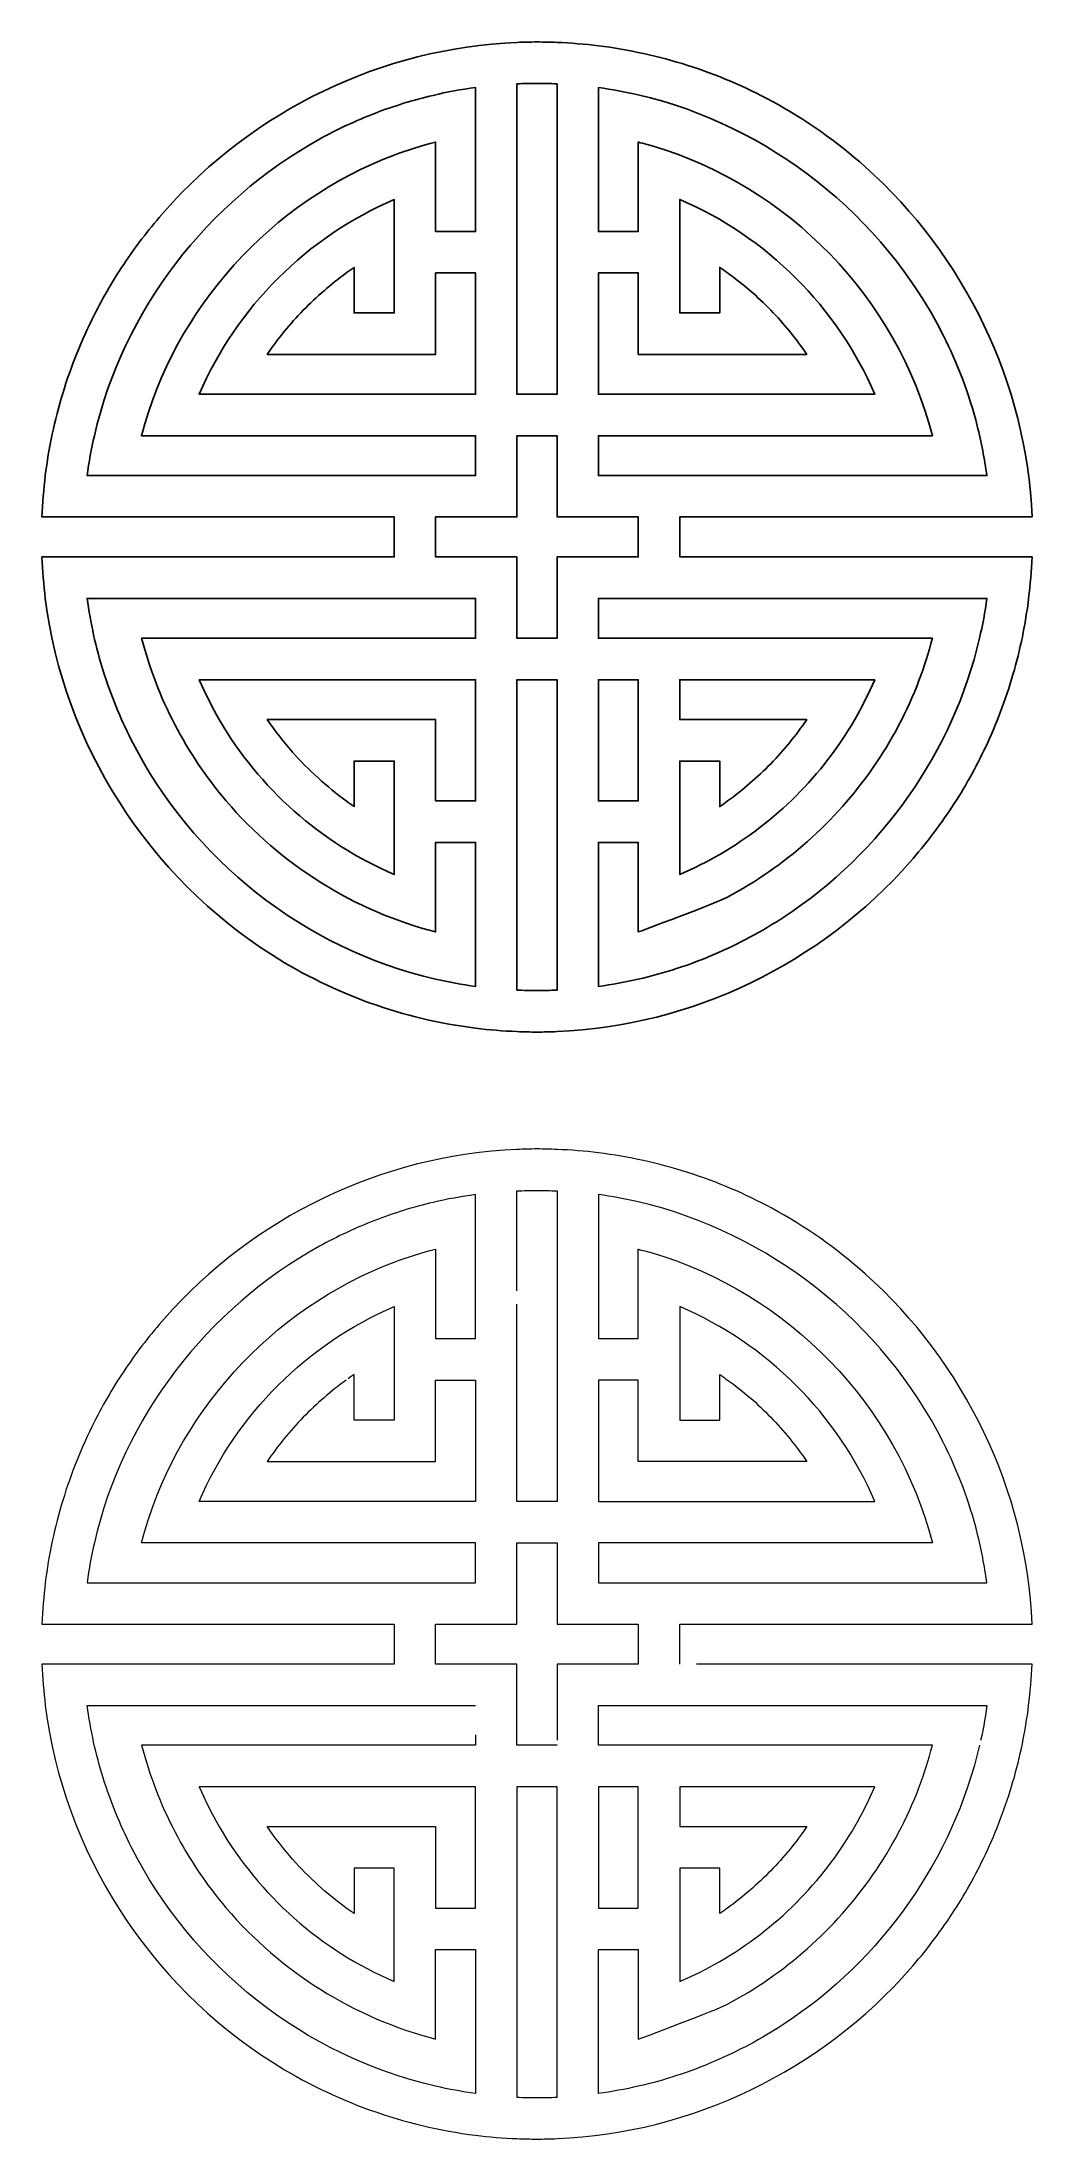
# Model space of a CAD drawing. Header units: centimetres. Extents: x -7.6 to 5.4, y -13.5 to 14.2.
import ezdxf

# ---------------------------------------------------------------- set-up
doc = ezdxf.new("R2010")
doc.units = ezdxf.units.CM
doc.header["$MEASUREMENT"] = 0
doc.layers.add('layer 1', color=7, linetype='Continuous')

msp = doc.modelspace()

# ---------------------------------------------------------------- linework, layer by layer
at = {"layer": 'layer 1', "color": 177}
for points, knots in [([(0.77268, 7.3974), (0.77268, 7.3974), (0.77268, 7.92431), (0.77268, 7.92431), (0.77268, 7.92431), (0.77268, 7.92431), (0.79474, 7.92431), (0.79474, 7.92431), (0.79474, 7.92431), (0.79474, 7.92431), (0.85353, 7.92431), (0.85353, 7.92431), (0.85353, 7.92431), (0.85353, 7.92431), (0.93679, 7.92431), (0.93679, 7.92431), (0.93679, 7.92431), (0.93679, 7.92431), (1.0331, 7.92431), (1.0331, 7.92431), (1.0331, 7.92431), (1.0331, 7.92431), (1.12944, 7.92431), (1.12944, 7.92431), (1.12944, 7.92431), (1.12944, 7.92431), (1.21353, 7.92431), (1.21353, 7.92431), (1.21353, 7.92431), (1.21353, 7.92431), (1.27476, 7.92431), (1.27476, 7.92431), (1.27476, 7.92431), (1.27476, 7.92431), (1.29927, 7.92431), (1.29927, 7.92431), (1.29927, 7.92431), (1.29927, 7.92431), (1.55643, 7.92431), (1.55643, 7.92431), (1.55643, 7.92431), (1.55643, 7.92431), (1.81355, 7.92431), (1.81355, 7.92431), (1.81355, 7.92431), (1.81355, 7.92431), (2.07071, 7.92431), (2.07071, 7.92431), (2.07071, 7.92431), (2.07071, 7.92431), (2.32787, 7.92431), (2.32787, 7.92431), (2.32787, 7.92431), (2.32787, 7.92431), (2.58503, 7.92431), (2.58503, 7.92431), (2.58503, 7.92431), (2.58503, 7.92431), (2.84219, 7.92431), (2.84219, 7.92431), (2.84219, 7.92431), (2.84219, 7.92431), (3.10017, 7.92431), (3.10017, 7.92431), (3.10017, 7.92431), (3.10017, 7.92431), (3.35733, 7.92431), (3.35733, 7.92431), (3.35733, 7.92431), (3.35733, 7.92431), (3.61449, 7.92431), (3.61449, 7.92431), (3.61449, 7.92431), (3.61449, 7.92431), (3.87165, 7.92431), (3.87165, 7.92431), (3.87165, 7.92431), (3.87165, 7.92431), (4.12881, 7.92431), (4.12881, 7.92431), (4.12881, 7.92431), (4.12881, 7.92431), (4.38593, 7.92431), (4.38593, 7.92431), (4.38593, 7.92431), (4.38593, 7.92431), (4.64309, 7.92431), (4.64309, 7.92431), (4.64309, 7.92431), (4.64309, 7.92431), (4.90108, 7.92431), (4.90108, 7.92431), (4.90108, 7.92431), (4.90108, 7.92431), (5.15824, 7.92431), (5.15824, 7.92431), (5.15824, 7.92431), (5.15824, 7.92431), (5.4154, 7.92431), (5.4154, 7.92431), (5.4154, 7.92431), (5.4154, 7.92431), (5.40642, 8.08908), (5.40642, 8.08908), (5.40642, 8.08908), (5.40642, 8.08908), (5.39337, 8.25303), (5.39337, 8.25303), (5.39337, 8.25303), (5.39337, 8.25303), (5.3762, 8.41697), (5.3762, 8.41697), (5.3762, 8.41697), (5.3762, 8.41697), (5.35415, 8.5801), (5.35415, 8.5801), (5.35415, 8.5801), (5.35415, 8.5801), (5.32887, 8.74242), (5.32887, 8.74242), (5.32887, 8.74242), (5.32887, 8.74242), (5.29866, 8.90392), (5.29866, 8.90392), (5.29866, 8.90392), (5.29866, 8.90392), (5.26436, 9.06379), (5.26436, 9.06379), (5.26436, 9.06379), (5.26436, 9.06379), (5.22682, 9.22366), (5.22682, 9.22366), (5.22682, 9.22366), (5.22682, 9.22366), (5.18436, 9.3819), (5.18436, 9.3819), (5.18436, 9.3819), (5.18436, 9.3819), (5.13866, 9.53931), (5.13866, 9.53931), (5.13866, 9.53931), (5.13866, 9.53931), (5.08802, 9.69511), (5.08802, 9.69511), (5.08802, 9.69511), (5.08802, 9.69511), (5.03415, 9.85008), (5.03415, 9.85008), (5.03415, 9.85008), (5.03415, 9.85008), (4.97699, 10.00343), (4.97699, 10.00343), (4.97699, 10.00343), (4.97699, 10.00343), (4.91497, 10.15514), (4.91497, 10.15514), (4.91497, 10.15514), (4.91497, 10.15514), (4.85047, 10.30522), (4.85047, 10.30522), (4.85047, 10.30522), (4.85047, 10.30522), (4.78108, 10.45367), (4.78108, 10.45367), (4.78108, 10.45367), (4.78108, 10.45367), (4.70841, 10.60049), (4.70841, 10.60049), (4.70841, 10.60049), (4.70841, 10.60049), (4.6325, 10.74567), (4.6325, 10.74567), (4.6325, 10.74567), (4.6325, 10.74567), (4.55331, 10.88923), (4.55331, 10.88923), (4.55331, 10.88923), (4.55331, 10.88923), (4.47004, 11.03033), (4.47004, 11.03033), (4.47004, 11.03033), (4.47004, 11.03033), (4.38349, 11.16981), (4.38349, 11.16981), (4.38349, 11.16981), (4.38349, 11.16981), (4.29288, 11.30684), (4.29288, 11.30684), (4.29288, 11.30684), (4.29288, 11.30684), (4.19983, 11.44142), (4.19983, 11.44142), (4.19983, 11.44142), (4.19983, 11.44142), (4.10267, 11.57356), (4.10267, 11.57356), (4.10267, 11.57356), (4.10267, 11.57356), (4.00307, 11.70406), (4.00307, 11.70406), (4.00307, 11.70406), (4.00307, 11.70406), (3.89941, 11.83213), (3.89941, 11.83213), (3.89941, 11.83213), (3.89941, 11.83213), (3.79324, 11.95692), (3.79324, 11.95692), (3.79324, 11.95692), (3.79324, 11.95692), (3.68388, 12.07926), (3.68388, 12.07926), (3.68388, 12.07926), (3.68388, 12.07926), (3.57123, 12.19917), (3.57123, 12.19917), (3.57123, 12.19917), (3.57123, 12.19917), (3.4553, 12.31663), (3.4553, 12.31663), (3.4553, 12.31663), (3.4553, 12.31663), (3.33609, 12.43082), (3.33609, 12.43082), (3.33609, 12.43082), (3.33609, 12.43082), (3.21446, 12.54175), (3.21446, 12.54175), (3.21446, 12.54175), (3.21446, 12.54175), (3.14424, 12.60374), (3.14424, 12.60374), (3.14424, 12.60374), (3.14424, 12.60374), (3.0724, 12.66491), (3.0724, 12.66491), (3.0724, 12.66491), (3.0724, 12.66491), (2.99975, 12.72526), (2.99975, 12.72526), (2.99975, 12.72526), (2.99975, 12.72526), (2.92627, 12.78399), (2.92627, 12.78399), (2.92627, 12.78399), (2.92627, 12.78399), (2.8528, 12.84191), (2.8528, 12.84191), (2.8528, 12.84191), (2.8528, 12.84191), (2.77769, 12.899), (2.77769, 12.899), (2.77769, 12.899), (2.77769, 12.899), (2.70177, 12.95447), (2.70177, 12.95447), (2.70177, 12.95447), (2.70177, 12.95447), (2.62503, 13.00911), (2.62503, 13.00911), (2.62503, 13.00911), (2.62503, 13.00911), (2.54748, 13.06295), (2.54748, 13.06295), (2.54748, 13.06295), (2.54748, 13.06295), (2.46912, 13.11515), (2.46912, 13.11515), (2.46912, 13.11515), (2.46912, 13.11515), (2.39075, 13.16654), (2.39075, 13.16654), (2.39075, 13.16654), (2.39075, 13.16654), (2.31075, 13.21629), (2.31075, 13.21629), (2.31075, 13.21629), (2.31075, 13.21629), (2.22993, 13.26523), (2.22993, 13.26523), (2.22993, 13.26523), (2.22993, 13.26523), (2.14912, 13.31336), (2.14912, 13.31336), (2.14912, 13.31336), (2.14912, 13.31336), (2.06745, 13.35984), (2.06745, 13.35984), (2.06745, 13.35984), (2.06745, 13.35984), (1.98501, 13.40552), (1.98501, 13.40552), (1.98501, 13.40552), (1.98501, 13.40552), (1.91806, 13.4406), (1.91806, 13.4406), (1.91806, 13.4406), (1.91806, 13.4406), (1.85114, 13.47567), (1.85114, 13.47567), (1.85114, 13.47567), (1.85114, 13.47567), (1.78419, 13.50912), (1.78419, 13.50912), (1.78419, 13.50912), (1.78419, 13.50912), (1.71643, 13.54255), (1.71643, 13.54255), (1.71643, 13.54255), (1.71643, 13.54255), (1.64785, 13.57518), (1.64785, 13.57518), (1.64785, 13.57518), (1.64785, 13.57518), (1.57927, 13.60617), (1.57927, 13.60617), (1.57927, 13.60617), (1.57927, 13.60617), (1.51069, 13.63717), (1.51069, 13.63717), (1.51069, 13.63717), (1.51069, 13.63717), (1.44132, 13.66735), (1.44132, 13.66735), (1.44132, 13.66735), (1.44132, 13.66735), (1.37192, 13.69589), (1.37192, 13.69589), (1.37192, 13.69589), (1.37192, 13.69589), (1.30253, 13.72445), (1.30253, 13.72445), (1.30253, 13.72445), (1.30253, 13.72445), (1.23232, 13.75218), (1.23232, 13.75218), (1.23232, 13.75218), (1.23232, 13.75218), (1.16129, 13.77828), (1.16129, 13.77828), (1.16129, 13.77828), (1.16129, 13.77828), (1.09027, 13.80438), (1.09027, 13.80438), (1.09027, 13.80438), (1.09027, 13.80438), (1.01923, 13.82966), (1.01923, 13.82966), (1.01923, 13.82966), (1.01923, 13.82966), (0.94821, 13.85332), (0.94821, 13.85332), (0.94821, 13.85332), (0.94821, 13.85332), (0.87637, 13.87697), (0.87637, 13.87697), (0.87637, 13.87697), (0.87637, 13.87697), (0.80455, 13.89981), (0.80455, 13.89981), (0.80455, 13.89981), (0.80455, 13.89981), (0.73268, 13.92102), (0.73268, 13.92102), (0.73268, 13.92102), (0.73268, 13.92102), (0.66002, 13.94222), (0.66002, 13.94222), (0.66002, 13.94222), (0.66002, 13.94222), (0.58736, 13.9618), (0.58736, 13.9618), (0.58736, 13.9618), (0.58736, 13.9618), (0.51392, 13.98137), (0.51392, 13.98137), (0.51392, 13.98137), (0.51392, 13.98137), (0.44126, 13.99932), (0.44126, 13.99932), (0.44126, 13.99932), (0.44126, 13.99932), (0.36779, 14.01726), (0.36779, 14.01726), (0.36779, 14.01726), (0.36779, 14.01726), (0.29432, 14.03358), (0.29432, 14.03358), (0.29432, 14.03358), (0.29432, 14.03358), (0.22084, 14.04908), (0.22084, 14.04908), (0.22084, 14.04908), (0.22084, 14.04908), (0.14654, 14.06457), (0.14654, 14.06457), (0.14654, 14.06457), (0.14654, 14.06457), (0.07226, 14.07844), (0.07226, 14.07844), (0.07226, 14.07844), (0.07226, 14.07844), (-0.00203, 14.09149), (-0.00203, 14.09149), (-0.00203, 14.09149), (-0.00203, 14.09149), (-0.07632, 14.10372), (-0.07632, 14.10372), (-0.07632, 14.10372), (-0.07632, 14.10372), (-0.15061, 14.11514), (-0.15061, 14.11514), (-0.15061, 14.11514), (-0.15061, 14.11514), (-0.22572, 14.12575), (-0.22572, 14.12575), (-0.22572, 14.12575), (-0.22572, 14.12575), (-0.3, 14.13554), (-0.3, 14.13554), (-0.3, 14.13554), (-0.3, 14.13554), (-0.36778, 14.1437), (-0.36778, 14.1437), (-0.36778, 14.1437), (-0.36778, 14.1437), (-0.43553, 14.15103), (-0.43553, 14.15103), (-0.43553, 14.15103), (-0.43553, 14.15103), (-0.5033, 14.15756), (-0.5033, 14.15756), (-0.5033, 14.15756), (-0.5033, 14.15756), (-0.57188, 14.16327), (-0.57188, 14.16327), (-0.57188, 14.16327), (-0.57188, 14.16327), (-0.64043, 14.16897), (-0.64043, 14.16897), (-0.64043, 14.16897), (-0.64043, 14.16897), (-0.70901, 14.17306), (-0.70901, 14.17306), (-0.70901, 14.17306), (-0.70901, 14.17306), (-0.77759, 14.17713), (-0.77759, 14.17713), (-0.77759, 14.17713), (-0.77759, 14.17713), (-0.84617, 14.17958), (-0.84617, 14.17958), (-0.84617, 14.17958), (-0.84617, 14.17958), (-0.87964, 14.18122), (-0.87964, 14.18122), (-0.87964, 14.18122), (-0.87964, 14.18122), (-0.91231, 14.18285), (-0.91231, 14.18285), (-0.91231, 14.18285), (-0.91231, 14.18285), (-0.94496, 14.18366), (-0.94496, 14.18366), (-0.94496, 14.18366), (-0.94496, 14.18366), (-0.97759, 14.18448), (-0.97759, 14.18448), (-0.97759, 14.18448), (-0.97759, 14.18448), (-1.01106, 14.18529), (-1.01106, 14.18529), (-1.01106, 14.18529), (-1.01106, 14.18529), (-1.04373, 14.18529), (-1.04373, 14.18529), (-1.04373, 14.18529), (-1.04373, 14.18529), (-1.0772, 14.18611), (-1.0772, 14.18611), (-1.0772, 14.18611), (-1.0772, 14.18611), (-1.11067, 14.18611), (-1.11067, 14.18611), (-1.11067, 14.18611), (-1.11067, 14.18611), (-1.14333, 14.18611), (-1.14333, 14.18611), (-1.14333, 14.18611), (-1.14333, 14.18611), (-1.17599, 14.18529), (-1.17599, 14.18529), (-1.17599, 14.18529), (-1.17599, 14.18529), (-1.20947, 14.18529), (-1.20947, 14.18529), (-1.20947, 14.18529), (-1.20947, 14.18529), (-1.24209, 14.18448), (-1.24209, 14.18448), (-1.24209, 14.18448), (-1.24209, 14.18448), (-1.27475, 14.18366), (-1.27475, 14.18366), (-1.27475, 14.18366), (-1.27475, 14.18366), (-1.30822, 14.18285), (-1.30822, 14.18285), (-1.30822, 14.18285), (-1.30822, 14.18285), (-1.34089, 14.18122), (-1.34089, 14.18122), (-1.34089, 14.18122), (-1.34089, 14.18122), (-1.37354, 14.17958), (-1.37354, 14.17958), (-1.37354, 14.17958), (-1.37354, 14.17958), (-1.5401, 14.17143), (-1.5401, 14.17143), (-1.5401, 14.17143), (-1.5401, 14.17143), (-1.7058, 14.15756), (-1.7058, 14.15756), (-1.7058, 14.15756), (-1.7058, 14.15756), (-1.8707, 14.14043), (-1.8707, 14.14043), (-1.8707, 14.14043), (-1.8707, 14.14043), (-2.03563, 14.1184), (-2.03563, 14.1184), (-2.03563, 14.1184), (-2.03563, 14.1184), (-2.19889, 14.0923), (-2.19889, 14.0923), (-2.19889, 14.0923), (-2.19889, 14.0923), (-2.36133, 14.06213), (-2.36133, 14.06213), (-2.36133, 14.06213), (-2.36133, 14.06213), (-2.52381, 14.02787), (-2.52381, 14.02787), (-2.52381, 14.02787), (-2.52381, 14.02787), (-2.68463, 13.98953), (-2.68463, 13.98953), (-2.68463, 13.98953), (-2.68463, 13.98953), (-2.84385, 13.94631), (-2.84385, 13.94631), (-2.84385, 13.94631), (-2.84385, 13.94631), (-3.00221, 13.89981), (-3.00221, 13.89981), (-3.00221, 13.89981), (-3.00221, 13.89981), (-3.15976, 13.84924), (-3.15976, 13.84924), (-3.15976, 13.84924), (-3.15976, 13.84924), (-3.31569, 13.7946), (-3.31569, 13.7946), (-3.31569, 13.7946), (-3.31569, 13.7946), (-3.46997, 13.73668), (-3.46997, 13.73668), (-3.46997, 13.73668), (-3.46997, 13.73668), (-3.62263, 13.67469), (-3.62263, 13.67469), (-3.62263, 13.67469), (-3.62263, 13.67469), (-3.77448, 13.60863), (-3.77448, 13.60863), (-3.77448, 13.60863), (-3.77448, 13.60863), (-3.92387, 13.53848), (-3.92387, 13.53848), (-3.92387, 13.53848), (-3.92387, 13.53848), (-4.07164, 13.46507), (-4.07164, 13.46507), (-4.07164, 13.46507), (-4.07164, 13.46507), (-4.21776, 13.3884), (-4.21776, 13.3884), (-4.21776, 13.3884), (-4.21776, 13.3884), (-4.36145, 13.30764), (-4.36145, 13.30764), (-4.36145, 13.30764), (-4.36145, 13.30764), (-4.5035, 13.22281), (-4.5035, 13.22281), (-4.5035, 13.22281), (-4.5035, 13.22281), (-4.64393, 13.13555), (-4.64393, 13.13555), (-4.64393, 13.13555), (-4.64393, 13.13555), (-4.78191, 13.04419), (-4.78191, 13.04419), (-4.78191, 13.04419), (-4.78191, 13.04419), (-4.9174, 12.94958), (-4.9174, 12.94958), (-4.9174, 12.94958), (-4.9174, 12.94958), (-5.05049, 12.8517), (-5.05049, 12.8517), (-5.05049, 12.8517), (-5.05049, 12.8517), (-5.18108, 12.75056), (-5.18108, 12.75056), (-5.18108, 12.75056), (-5.18108, 12.75056), (-5.30928, 12.64533), (-5.30928, 12.64533), (-5.30928, 12.64533), (-5.30928, 12.64533), (-5.43498, 12.53766), (-5.43498, 12.53766), (-5.43498, 12.53766), (-5.43498, 12.53766), (-5.55744, 12.42673), (-5.55744, 12.42673), (-5.55744, 12.42673), (-5.55744, 12.42673), (-5.67824, 12.31254), (-5.67824, 12.31254), (-5.67824, 12.31254), (-5.67824, 12.31254), (-5.79502, 12.19509), (-5.79502, 12.19509), (-5.79502, 12.19509), (-5.79502, 12.19509), (-5.91012, 12.07519), (-5.91012, 12.07519), (-5.91012, 12.07519), (-5.91012, 12.07519), (-6.02115, 11.95202), (-6.02115, 11.95202), (-6.02115, 11.95202), (-6.02115, 11.95202), (-6.05544, 11.91287), (-6.05544, 11.91287), (-6.05544, 11.91287), (-6.05544, 11.91287), (-6.08888, 11.87372), (-6.08888, 11.87372), (-6.08888, 11.87372), (-6.08888, 11.87372), (-6.12235, 11.83376), (-6.12235, 11.83376), (-6.12235, 11.83376), (-6.12235, 11.83376), (-6.15583, 11.79461), (-6.15583, 11.79461), (-6.15583, 11.79461), (-6.15583, 11.79461), (-6.18849, 11.75463), (-6.18849, 11.75463), (-6.18849, 11.75463), (-6.18849, 11.75463), (-6.22114, 11.71385), (-6.22114, 11.71385), (-6.22114, 11.71385), (-6.22114, 11.71385), (-6.25299, 11.67307), (-6.25299, 11.67307), (-6.25299, 11.67307), (-6.25299, 11.67307), (-6.28483, 11.63228), (-6.28483, 11.63228), (-6.28483, 11.63228), (-6.28483, 11.63228), (-6.31667, 11.5915), (-6.31667, 11.5915), (-6.31667, 11.5915), (-6.31667, 11.5915), (-6.34767, 11.54991), (-6.34767, 11.54991), (-6.34767, 11.54991), (-6.34767, 11.54991), (-6.3787, 11.50913), (-6.3787, 11.50913), (-6.3787, 11.50913), (-6.3787, 11.50913), (-6.40972, 11.46671), (-6.40972, 11.46671), (-6.40972, 11.46671), (-6.40972, 11.46671), (-6.43994, 11.42511), (-6.43994, 11.42511), (-6.43994, 11.42511), (-6.43994, 11.42511), (-6.46934, 11.38269), (-6.46934, 11.38269), (-6.46934, 11.38269), (-6.46934, 11.38269), (-6.4987, 11.34028), (-6.4987, 11.34028), (-6.4987, 11.34028), (-6.4987, 11.34028), (-6.52809, 11.29787), (-6.52809, 11.29787), (-6.52809, 11.29787), (-6.52809, 11.29787), (-6.55749, 11.25464), (-6.55749, 11.25464), (-6.55749, 11.25464), (-6.55749, 11.25464), (-6.58608, 11.21141), (-6.58608, 11.21141), (-6.58608, 11.21141), (-6.58608, 11.21141), (-6.61383, 11.16818), (-6.61383, 11.16818), (-6.61383, 11.16818), (-6.61383, 11.16818), (-6.64157, 11.12414), (-6.64157, 11.12414), (-6.64157, 11.12414), (-6.64157, 11.12414), (-6.66934, 11.08009), (-6.66934, 11.08009), (-6.66934, 11.08009), (-6.66934, 11.08009), (-6.69629, 11.03605), (-6.69629, 11.03605), (-6.69629, 11.03605), (-6.69629, 11.03605), (-6.72324, 10.992), (-6.72324, 10.992), (-6.72324, 10.992), (-6.72324, 10.992), (-6.74934, 10.94713), (-6.74934, 10.94713), (-6.74934, 10.94713), (-6.74934, 10.94713), (-6.77546, 10.90309), (-6.77546, 10.90309), (-6.77546, 10.90309), (-6.77546, 10.90309), (-6.8016, 10.85741), (-6.8016, 10.85741), (-6.8016, 10.85741), (-6.8016, 10.85741), (-6.82688, 10.81256), (-6.82688, 10.81256), (-6.82688, 10.81256), (-6.82688, 10.81256), (-6.85139, 10.76769), (-6.85139, 10.76769), (-6.85139, 10.76769), (-6.85139, 10.76769), (-6.87589, 10.72201), (-6.87589, 10.72201), (-6.87589, 10.72201), (-6.87589, 10.72201), (-6.90036, 10.67634), (-6.90036, 10.67634), (-6.90036, 10.67634), (-6.90036, 10.67634), (-6.92404, 10.62985), (-6.92404, 10.62985), (-6.92404, 10.62985), (-6.92404, 10.62985), (-6.9477, 10.58417), (-6.9477, 10.58417), (-6.9477, 10.58417), (-6.9477, 10.58417), (-6.97873, 10.52218), (-6.97873, 10.52218), (-6.97873, 10.52218), (-6.97873, 10.52218), (-7.00894, 10.45937), (-7.00894, 10.45937), (-7.00894, 10.45937), (-7.00894, 10.45937), (-7.03834, 10.39657), (-7.03834, 10.39657), (-7.03834, 10.39657), (-7.03834, 10.39657), (-7.06692, 10.33376), (-7.06692, 10.33376), (-7.06692, 10.33376), (-7.06692, 10.33376), (-7.09546, 10.27014), (-7.09546, 10.27014), (-7.09546, 10.27014), (-7.09546, 10.27014), (-7.12323, 10.20652), (-7.12323, 10.20652), (-7.12323, 10.20652), (-7.12323, 10.20652), (-7.15018, 10.14209), (-7.15018, 10.14209), (-7.15018, 10.14209), (-7.15018, 10.14209), (-7.17631, 10.07764), (-7.17631, 10.07764), (-7.17631, 10.07764), (-7.17631, 10.07764), (-7.2016, 10.01321), (-7.2016, 10.01321), (-7.2016, 10.01321), (-7.2016, 10.01321), (-7.2261, 9.94877), (-7.2261, 9.94877), (-7.2261, 9.94877), (-7.2261, 9.94877), (-7.24978, 9.88352), (-7.24978, 9.88352), (-7.24978, 9.88352), (-7.24978, 9.88352), (-7.27344, 9.81827), (-7.27344, 9.81827), (-7.27344, 9.81827), (-7.27344, 9.81827), (-7.29631, 9.7522), (-7.29631, 9.7522), (-7.29631, 9.7522), (-7.29631, 9.7522), (-7.31836, 9.68695), (-7.31836, 9.68695), (-7.31836, 9.68695), (-7.31836, 9.68695), (-7.33957, 9.62088), (-7.33957, 9.62088), (-7.33957, 9.62088), (-7.33957, 9.62088), (-7.36, 9.55399), (-7.36, 9.55399), (-7.36, 9.55399), (-7.36, 9.55399), (-7.37957, 9.48793), (-7.37957, 9.48793), (-7.37957, 9.48793), (-7.37957, 9.48793), (-7.39919, 9.42105), (-7.39919, 9.42105), (-7.39919, 9.42105), (-7.39919, 9.42105), (-7.41713, 9.35416), (-7.41713, 9.35416), (-7.41713, 9.35416), (-7.41713, 9.35416), (-7.4351, 9.28728), (-7.4351, 9.28728), (-7.4351, 9.28728), (-7.4351, 9.28728), (-7.45224, 9.21957), (-7.45224, 9.21957), (-7.45224, 9.21957), (-7.45224, 9.21957), (-7.46858, 9.15269), (-7.46858, 9.15269), (-7.46858, 9.15269), (-7.46858, 9.15269), (-7.48408, 9.085), (-7.48408, 9.085), (-7.48408, 9.085), (-7.48408, 9.085), (-7.49876, 9.01648), (-7.49876, 9.01648), (-7.49876, 9.01648), (-7.49876, 9.01648), (-7.51266, 8.94878), (-7.51266, 8.94878), (-7.51266, 8.94878), (-7.51266, 8.94878), (-7.52652, 8.88108), (-7.52652, 8.88108), (-7.52652, 8.88108), (-7.52652, 8.88108), (-7.53876, 8.81257), (-7.53876, 8.81257), (-7.53876, 8.81257), (-7.53876, 8.81257), (-7.55103, 8.74405), (-7.55103, 8.74405), (-7.55103, 8.74405), (-7.55103, 8.74405), (-7.56163, 8.67554), (-7.56163, 8.67554), (-7.56163, 8.67554), (-7.56163, 8.67554), (-7.57224, 8.60702), (-7.57224, 8.60702), (-7.57224, 8.60702), (-7.57224, 8.60702), (-7.58205, 8.53851), (-7.58205, 8.53851), (-7.58205, 8.53851), (-7.58205, 8.53851), (-7.59103, 8.46917), (-7.59103, 8.46917), (-7.59103, 8.46917), (-7.59103, 8.46917), (-7.59919, 8.40229), (-7.59919, 8.40229), (-7.59919, 8.40229), (-7.59919, 8.40229), (-7.60571, 8.33459), (-7.60571, 8.33459), (-7.60571, 8.33459), (-7.60571, 8.33459), (-7.61224, 8.26608), (-7.61224, 8.26608), (-7.61224, 8.26608), (-7.61224, 8.26608), (-7.61879, 8.19837), (-7.61879, 8.19837), (-7.61879, 8.19837), (-7.61879, 8.19837), (-7.62368, 8.12986), (-7.62368, 8.12986), (-7.62368, 8.12986), (-7.62368, 8.12986), (-7.62777, 8.06134), (-7.62777, 8.06134), (-7.62777, 8.06134), (-7.62777, 8.06134), (-7.63184, 7.99283), (-7.63184, 7.99283), (-7.63184, 7.99283), (-7.63184, 7.99283), (-7.6351, 7.92431), (-7.6351, 7.92431), (-7.6351, 7.92431), (-7.6351, 7.92431), (-7.61224, 7.92431), (-7.61224, 7.92431), (-7.61224, 7.92431), (-7.61224, 7.92431), (-7.55103, 7.92431), (-7.55103, 7.92431), (-7.55103, 7.92431), (-7.55103, 7.92431), (-7.46446, 7.92431), (-7.46446, 7.92431), (-7.46446, 7.92431), (-7.46446, 7.92431), (-7.36571, 7.92431), (-7.36571, 7.92431), (-7.36571, 7.92431), (-7.36571, 7.92431), (-7.2661, 7.92431), (-7.2661, 7.92431), (-7.2661, 7.92431), (-7.2661, 7.92431), (-7.17794, 7.92431), (-7.17794, 7.92431), (-7.17794, 7.92431), (-7.17794, 7.92431), (-7.11508, 7.92431), (-7.11508, 7.92431), (-7.11508, 7.92431), (-7.11508, 7.92431), (-7.08894, 7.92431), (-7.08894, 7.92431), (-7.08894, 7.92431), (-7.08894, 7.92431), (-6.92568, 7.92431), (-6.92568, 7.92431), (-6.92568, 7.92431), (-6.92568, 7.92431), (-6.76324, 7.92431), (-6.76324, 7.92431), (-6.76324, 7.92431), (-6.76324, 7.92431), (-6.60076, 7.92431), (-6.60076, 7.92431), (-6.60076, 7.92431), (-6.60076, 7.92431), (-6.4375, 7.92431), (-6.4375, 7.92431), (-6.4375, 7.92431), (-6.4375, 7.92431), (-6.27502, 7.92431), (-6.27502, 7.92431), (-6.27502, 7.92431), (-6.27502, 7.92431), (-6.11256, 7.92431), (-6.11256, 7.92431), (-6.11256, 7.92431), (-6.11256, 7.92431), (-5.9493, 7.92431), (-5.9493, 7.92431), (-5.9493, 7.92431), (-5.9493, 7.92431), (-5.78682, 7.92431), (-5.78682, 7.92431), (-5.78682, 7.92431), (-5.78682, 7.92431), (-5.62356, 7.92431), (-5.62356, 7.92431), (-5.62356, 7.92431), (-5.62356, 7.92431), (-5.46112, 7.92431), (-5.46112, 7.92431), (-5.46112, 7.92431), (-5.46112, 7.92431), (-5.29864, 7.92431), (-5.29864, 7.92431), (-5.29864, 7.92431), (-5.29864, 7.92431), (-5.13538, 7.92431), (-5.13538, 7.92431), (-5.13538, 7.92431), (-5.13538, 7.92431), (-4.97293, 7.92431), (-4.97293, 7.92431), (-4.97293, 7.92431), (-4.97293, 7.92431), (-4.81045, 7.92431), (-4.81045, 7.92431), (-4.81045, 7.92431), (-4.81045, 7.92431), (-4.64719, 7.92431), (-4.64719, 7.92431), (-4.64719, 7.92431), (-4.64719, 7.92431), (-4.48471, 7.92431), (-4.48471, 7.92431), (-4.48471, 7.92431), (-4.48471, 7.92431), (-4.42433, 7.92431), (-4.42433, 7.92431), (-4.42433, 7.92431), (-4.42433, 7.92431), (-4.3639, 7.92431), (-4.3639, 7.92431), (-4.3639, 7.92431), (-4.3639, 7.92431), (-4.3035, 7.92431), (-4.3035, 7.92431), (-4.3035, 7.92431), (-4.3035, 7.92431), (-4.24308, 7.92431), (-4.24308, 7.92431), (-4.24308, 7.92431), (-4.24308, 7.92431), (-4.18266, 7.92431), (-4.18266, 7.92431), (-4.18266, 7.92431), (-4.18266, 7.92431), (-4.12308, 7.92431), (-4.12308, 7.92431), (-4.12308, 7.92431), (-4.12308, 7.92431), (-4.06266, 7.92431), (-4.06266, 7.92431), (-4.06266, 7.92431), (-4.06266, 7.92431), (-4.00223, 7.92431), (-4.00223, 7.92431), (-4.00223, 7.92431), (-4.00223, 7.92431), (-3.94185, 7.92431), (-3.94185, 7.92431), (-3.94185, 7.92431), (-3.94185, 7.92431), (-3.88143, 7.92431), (-3.88143, 7.92431), (-3.88143, 7.92431), (-3.88143, 7.92431), (-3.82103, 7.92431), (-3.82103, 7.92431), (-3.82103, 7.92431), (-3.82103, 7.92431), (-3.7606, 7.92431), (-3.7606, 7.92431), (-3.7606, 7.92431), (-3.7606, 7.92431), (-3.70103, 7.92431), (-3.70103, 7.92431), (-3.70103, 7.92431), (-3.70103, 7.92431), (-3.6406, 7.92431), (-3.6406, 7.92431), (-3.6406, 7.92431), (-3.6406, 7.92431), (-3.58018, 7.92431), (-3.58018, 7.92431), (-3.58018, 7.92431), (-3.58018, 7.92431), (-3.5198, 7.92431), (-3.5198, 7.92431), (-3.5198, 7.92431), (-3.5198, 7.92431), (-2.99239, 7.92431), (-2.99239, 7.92431), (-2.99239, 7.92431), (-2.99239, 7.92431), (-2.99239, 7.90147), (-2.99239, 7.90147), (-2.99239, 7.90147), (-2.99239, 7.90147), (-2.99239, 7.84194), (-2.99239, 7.84194), (-2.99239, 7.84194), (-2.99239, 7.84194), (-2.99239, 7.75792), (-2.99239, 7.75792), (-2.99239, 7.75792), (-2.99239, 7.75792), (-2.99239, 7.66086), (-2.99239, 7.66086), (-2.99239, 7.66086), (-2.99239, 7.66086), (-2.99239, 7.56461), (-2.99239, 7.56461), (-2.99239, 7.56461), (-2.99239, 7.56461), (-2.99239, 7.4806), (-2.99239, 7.4806), (-2.99239, 7.4806), (-2.99239, 7.4806), (-2.99239, 7.42024), (-2.99239, 7.42024), (-2.99239, 7.42024), (-2.99239, 7.42024), (-2.99239, 7.3974), (-2.99239, 7.3974), (-2.99239, 7.3974), (-2.99239, 7.3974), (-3.02097, 7.3974), (-3.02097, 7.3974), (-3.02097, 7.3974), (-3.02097, 7.3974), (-3.10179, 7.3974), (-3.10179, 7.3974), (-3.10179, 7.3974), (-3.10179, 7.3974), (-3.22834, 7.3974), (-3.22834, 7.3974), (-3.22834, 7.3974), (-3.22834, 7.3974), (-3.3916, 7.3974), (-3.3916, 7.3974), (-3.3916, 7.3974), (-3.3916, 7.3974), (-3.58671, 7.3974), (-3.58671, 7.3974), (-3.58671, 7.3974), (-3.58671, 7.3974), (-3.80632, 7.3974), (-3.80632, 7.3974), (-3.80632, 7.3974), (-3.80632, 7.3974), (-4.04145, 7.3974), (-4.04145, 7.3974), (-4.04145, 7.3974), (-4.04145, 7.3974), (-4.28717, 7.3974), (-4.28717, 7.3974), (-4.28717, 7.3974), (-4.28717, 7.3974), (-4.53535, 7.3974), (-4.53535, 7.3974), (-4.53535, 7.3974), (-4.53535, 7.3974), (-4.77943, 7.3974), (-4.77943, 7.3974), (-4.77943, 7.3974), (-4.77943, 7.3974), (-5.01212, 7.3974), (-5.01212, 7.3974), (-5.01212, 7.3974), (-5.01212, 7.3974), (-5.22517, 7.3974), (-5.22517, 7.3974), (-5.22517, 7.3974), (-5.22517, 7.3974), (-5.41375, 7.3974), (-5.41375, 7.3974), (-5.41375, 7.3974), (-5.41375, 7.3974), (-5.56885, 7.3974), (-5.56885, 7.3974), (-5.56885, 7.3974), (-5.56885, 7.3974), (-5.68481, 7.3974), (-5.68481, 7.3974), (-5.68481, 7.3974), (-5.68481, 7.3974), (-5.75339, 7.3974), (-5.75339, 7.3974), (-5.75339, 7.3974), (-5.75339, 7.3974), (-5.87093, 7.3974), (-5.87093, 7.3974), (-5.87093, 7.3974), (-5.87093, 7.3974), (-5.98849, 7.3974), (-5.98849, 7.3974), (-5.98849, 7.3974), (-5.98849, 7.3974), (-6.10604, 7.3974), (-6.10604, 7.3974), (-6.10604, 7.3974), (-6.10604, 7.3974), (-6.2236, 7.3974), (-6.2236, 7.3974), (-6.2236, 7.3974), (-6.2236, 7.3974), (-6.34114, 7.3974), (-6.34114, 7.3974), (-6.34114, 7.3974), (-6.34114, 7.3974), (-6.4587, 7.3974), (-6.4587, 7.3974), (-6.4587, 7.3974), (-6.4587, 7.3974), (-6.57629, 7.3974), (-6.57629, 7.3974), (-6.57629, 7.3974), (-6.57629, 7.3974), (-6.69466, 7.3974), (-6.69466, 7.3974), (-6.69466, 7.3974), (-6.69466, 7.3974), (-6.8122, 7.3974), (-6.8122, 7.3974), (-6.8122, 7.3974), (-6.8122, 7.3974), (-6.92976, 7.3974), (-6.92976, 7.3974), (-6.92976, 7.3974), (-6.92976, 7.3974), (-7.04731, 7.3974), (-7.04731, 7.3974), (-7.04731, 7.3974), (-7.04731, 7.3974), (-7.16486, 7.3974), (-7.16486, 7.3974), (-7.16486, 7.3974), (-7.16486, 7.3974), (-7.28241, 7.3974), (-7.28241, 7.3974), (-7.28241, 7.3974), (-7.28241, 7.3974), (-7.4, 7.3974), (-7.4, 7.3974), (-7.4, 7.3974), (-7.4, 7.3974), (-7.51755, 7.3974), (-7.51755, 7.3974), (-7.51755, 7.3974), (-7.51755, 7.3974), (-7.6351, 7.3974), (-7.6351, 7.3974), (-7.6351, 7.3974), (-7.6351, 7.3974), (-7.63184, 7.32888), (-7.63184, 7.32888), (-7.63184, 7.32888), (-7.63184, 7.32888), (-7.62777, 7.26037), (-7.62777, 7.26037), (-7.62777, 7.26037), (-7.62777, 7.26037), (-7.62368, 7.19185), (-7.62368, 7.19185), (-7.62368, 7.19185), (-7.62368, 7.19185), (-7.61879, 7.12334), (-7.61879, 7.12334), (-7.61879, 7.12334), (-7.61879, 7.12334), (-7.61224, 7.05482), (-7.61224, 7.05482), (-7.61224, 7.05482), (-7.61224, 7.05482), (-7.60571, 6.98713), (-7.60571, 6.98713), (-7.60571, 6.98713), (-7.60571, 6.98713), (-7.59919, 6.91942), (-7.59919, 6.91942), (-7.59919, 6.91942), (-7.59919, 6.91942), (-7.59103, 6.85173), (-7.59103, 6.85173), (-7.59103, 6.85173), (-7.59103, 6.85173), (-7.56571, 6.67147), (-7.56571, 6.67147), (-7.56571, 6.67147), (-7.56571, 6.67147), (-7.53631, 6.49284), (-7.53631, 6.49284), (-7.53631, 6.49284), (-7.53631, 6.49284), (-7.50039, 6.31584), (-7.50039, 6.31584), (-7.50039, 6.31584), (-7.50039, 6.31584), (-7.46039, 6.13966), (-7.46039, 6.13966), (-7.46039, 6.13966), (-7.46039, 6.13966), (-7.4155, 5.9643), (-7.4155, 5.9643), (-7.4155, 5.9643), (-7.4155, 5.9643), (-7.36571, 5.79138), (-7.36571, 5.79138), (-7.36571, 5.79138), (-7.36571, 5.79138), (-7.31099, 5.61927), (-7.31099, 5.61927), (-7.31099, 5.61927), (-7.31099, 5.61927), (-7.25142, 5.44961), (-7.25142, 5.44961), (-7.25142, 5.44961), (-7.25142, 5.44961), (-7.18773, 5.28159), (-7.18773, 5.28159), (-7.18773, 5.28159), (-7.18773, 5.28159), (-7.11915, 5.11519), (-7.11915, 5.11519), (-7.11915, 5.11519), (-7.11915, 5.11519), (-7.04567, 4.95125), (-7.04567, 4.95125), (-7.04567, 4.95125), (-7.04567, 4.95125), (-6.96813, 4.78893), (-6.96813, 4.78893), (-6.96813, 4.78893), (-6.96813, 4.78893), (-6.88568, 4.62906), (-6.88568, 4.62906), (-6.88568, 4.62906), (-6.88568, 4.62906), (-6.79997, 4.47165), (-6.79997, 4.47165), (-6.79997, 4.47165), (-6.79997, 4.47165), (-6.70934, 4.31585), (-6.70934, 4.31585), (-6.70934, 4.31585), (-6.70934, 4.31585), (-6.61466, 4.16333), (-6.61466, 4.16333), (-6.61466, 4.16333), (-6.61466, 4.16333), (-6.51586, 4.01325), (-6.51586, 4.01325), (-6.51586, 4.01325), (-6.51586, 4.01325), (-6.41299, 3.86561), (-6.41299, 3.86561), (-6.41299, 3.86561), (-6.41299, 3.86561), (-6.30604, 3.72124), (-6.30604, 3.72124), (-6.30604, 3.72124), (-6.30604, 3.72124), (-6.19583, 3.58013), (-6.19583, 3.58013), (-6.19583, 3.58013), (-6.19583, 3.58013), (-6.08072, 3.44147), (-6.08072, 3.44147), (-6.08072, 3.44147), (-6.08072, 3.44147), (-5.96317, 3.30526), (-5.96317, 3.30526), (-5.96317, 3.30526), (-5.96317, 3.30526), (-5.84072, 3.17312), (-5.84072, 3.17312), (-5.84072, 3.17312), (-5.84072, 3.17312), (-5.71502, 3.04425), (-5.71502, 3.04425), (-5.71502, 3.04425), (-5.71502, 3.04425), (-5.58602, 2.91864), (-5.58602, 2.91864), (-5.58602, 2.91864), (-5.58602, 2.91864), (-5.45375, 2.79629), (-5.45375, 2.79629), (-5.45375, 2.79629), (-5.45375, 2.79629), (-5.31744, 2.67801), (-5.31744, 2.67801), (-5.31744, 2.67801), (-5.31744, 2.67801), (-5.17782, 2.56301), (-5.17782, 2.56301), (-5.17782, 2.56301), (-5.17782, 2.56301), (-5.03577, 2.45208), (-5.03577, 2.45208), (-5.03577, 2.45208), (-5.03577, 2.45208), (-4.88964, 2.34523), (-4.88964, 2.34523), (-4.88964, 2.34523), (-4.88964, 2.34523), (-4.74106, 2.24164), (-4.74106, 2.24164), (-4.74106, 2.24164), (-4.74106, 2.24164), (-4.5884, 2.14294), (-4.5884, 2.14294), (-4.5884, 2.14294), (-4.5884, 2.14294), (-4.51248, 2.09564), (-4.51248, 2.09564), (-4.51248, 2.09564), (-4.51248, 2.09564), (-4.43655, 2.04915), (-4.43655, 2.04915), (-4.43655, 2.04915), (-4.43655, 2.04915), (-4.35901, 2.00428), (-4.35901, 2.00428), (-4.35901, 2.00428), (-4.35901, 2.00428), (-4.28145, 1.96024), (-4.28145, 1.96024), (-4.28145, 1.96024), (-4.28145, 1.96024), (-4.20308, 1.91701), (-4.20308, 1.91701), (-4.20308, 1.91701), (-4.20308, 1.91701), (-4.1239, 1.87541), (-4.1239, 1.87541), (-4.1239, 1.87541), (-4.1239, 1.87541), (-4.04471, 1.83463), (-4.04471, 1.83463), (-4.04471, 1.83463), (-4.04471, 1.83463), (-3.96471, 1.79466), (-3.96471, 1.79466), (-3.96471, 1.79466), (-3.96471, 1.79466), (-3.88387, 1.75632), (-3.88387, 1.75632), (-3.88387, 1.75632), (-3.88387, 1.75632), (-3.80306, 1.7188), (-3.80306, 1.7188), (-3.80306, 1.7188), (-3.80306, 1.7188), (-3.72143, 1.6821), (-3.72143, 1.6821), (-3.72143, 1.6821), (-3.72143, 1.6821), (-3.63897, 1.64702), (-3.63897, 1.64702), (-3.63897, 1.64702), (-3.63897, 1.64702), (-3.55649, 1.61277), (-3.55649, 1.61277), (-3.55649, 1.61277), (-3.55649, 1.61277), (-3.47405, 1.58014), (-3.47405, 1.58014), (-3.47405, 1.58014), (-3.47405, 1.58014), (-3.39079, 1.54834), (-3.39079, 1.54834), (-3.39079, 1.54834), (-3.39079, 1.54834), (-3.30671, 1.51734), (-3.30671, 1.51734), (-3.30671, 1.51734), (-3.30671, 1.51734), (-3.22264, 1.48798), (-3.22264, 1.48798), (-3.22264, 1.48798), (-3.22264, 1.48798), (-3.1377, 1.45942), (-3.1377, 1.45942), (-3.1377, 1.45942), (-3.1377, 1.45942), (-3.05281, 1.43169), (-3.05281, 1.43169), (-3.05281, 1.43169), (-3.05281, 1.43169), (-2.96792, 1.40559), (-2.96792, 1.40559), (-2.96792, 1.40559), (-2.96792, 1.40559), (-2.88221, 1.38112), (-2.88221, 1.38112), (-2.88221, 1.38112), (-2.88221, 1.38112), (-2.79565, 1.35747), (-2.79565, 1.35747), (-2.79565, 1.35747), (-2.79565, 1.35747), (-2.70913, 1.33463), (-2.70913, 1.33463), (-2.70913, 1.33463), (-2.70913, 1.33463), (-2.6226, 1.31343), (-2.6226, 1.31343), (-2.6226, 1.31343), (-2.6226, 1.31343), (-2.53605, 1.29303), (-2.53605, 1.29303), (-2.53605, 1.29303), (-2.53605, 1.29303), (-2.4487, 1.27428), (-2.4487, 1.27428), (-2.4487, 1.27428), (-2.4487, 1.27428), (-2.36055, 1.25633), (-2.36055, 1.25633), (-2.36055, 1.25633), (-2.36055, 1.25633), (-2.27317, 1.24002), (-2.27317, 1.24002), (-2.27317, 1.24002), (-2.27317, 1.24002), (-2.18502, 1.22451), (-2.18502, 1.22451), (-2.18502, 1.22451), (-2.18502, 1.22451), (-2.09684, 1.21065), (-2.09684, 1.21065), (-2.09684, 1.21065), (-2.09684, 1.21065), (-2.00786, 1.1976), (-2.00786, 1.1976), (-2.00786, 1.1976), (-2.00786, 1.1976), (-1.9197, 1.18619), (-1.9197, 1.18619), (-1.9197, 1.18619), (-1.9197, 1.18619), (-1.85194, 1.17803), (-1.85194, 1.17803), (-1.85194, 1.17803), (-1.85194, 1.17803), (-1.78417, 1.17068), (-1.78417, 1.17068), (-1.78417, 1.17068), (-1.78417, 1.17068), (-1.71641, 1.16416), (-1.71641, 1.16416), (-1.71641, 1.16416), (-1.71641, 1.16416), (-1.64783, 1.15763), (-1.64783, 1.15763), (-1.64783, 1.15763), (-1.64783, 1.15763), (-1.5801, 1.15274), (-1.5801, 1.15274), (-1.5801, 1.15274), (-1.5801, 1.15274), (-1.51152, 1.14784), (-1.51152, 1.14784), (-1.51152, 1.14784), (-1.51152, 1.14784), (-1.44294, 1.14458), (-1.44294, 1.14458), (-1.44294, 1.14458), (-1.44294, 1.14458), (-1.37354, 1.14132), (-1.37354, 1.14132), (-1.37354, 1.14132), (-1.37354, 1.14132), (-1.34089, 1.13969), (-1.34089, 1.13969), (-1.34089, 1.13969), (-1.34089, 1.13969), (-1.30822, 1.13888), (-1.30822, 1.13888), (-1.30822, 1.13888), (-1.30822, 1.13888), (-1.27475, 1.13806), (-1.27475, 1.13806), (-1.27475, 1.13806), (-1.27475, 1.13806), (-1.24209, 1.13725), (-1.24209, 1.13725), (-1.24209, 1.13725), (-1.24209, 1.13725), (-1.20947, 1.13642), (-1.20947, 1.13642), (-1.20947, 1.13642), (-1.20947, 1.13642), (-1.17599, 1.13561), (-1.17599, 1.13561), (-1.17599, 1.13561), (-1.17599, 1.13561), (-1.14333, 1.13561), (-1.14333, 1.13561), (-1.14333, 1.13561), (-1.14333, 1.13561), (-1.11067, 1.13561), (-1.11067, 1.13561), (-1.11067, 1.13561), (-1.11067, 1.13561), (-1.0772, 1.13561), (-1.0772, 1.13561), (-1.0772, 1.13561), (-1.0772, 1.13561), (-1.04373, 1.13561), (-1.04373, 1.13561), (-1.04373, 1.13561), (-1.04373, 1.13561), (-1.01106, 1.13642), (-1.01106, 1.13642), (-1.01106, 1.13642), (-1.01106, 1.13642), (-0.97759, 1.13725), (-0.97759, 1.13725), (-0.97759, 1.13725), (-0.97759, 1.13725), (-0.94496, 1.13806), (-0.94496, 1.13806), (-0.94496, 1.13806), (-0.94496, 1.13806), (-0.91231, 1.13888), (-0.91231, 1.13888), (-0.91231, 1.13888), (-0.91231, 1.13888), (-0.87964, 1.13969), (-0.87964, 1.13969), (-0.87964, 1.13969), (-0.87964, 1.13969), (-0.84617, 1.14132), (-0.84617, 1.14132), (-0.84617, 1.14132), (-0.84617, 1.14132), (-0.67962, 1.1503), (-0.67962, 1.1503), (-0.67962, 1.1503), (-0.67962, 1.1503), (-0.51309, 1.16335), (-0.51309, 1.16335), (-0.51309, 1.16335), (-0.51309, 1.16335), (-0.3482, 1.18129), (-0.3482, 1.18129), (-0.3482, 1.18129), (-0.3482, 1.18129), (-0.18246, 1.2025), (-0.18246, 1.2025), (-0.18246, 1.2025), (-0.18246, 1.2025), (-0.01837, 1.22941), (-0.01837, 1.22941), (-0.01837, 1.22941), (-0.01837, 1.22941), (0.1441, 1.25959), (0.1441, 1.25959), (0.1441, 1.25959), (0.1441, 1.25959), (0.30654, 1.29385), (0.30654, 1.29385), (0.30654, 1.29385), (0.30654, 1.29385), (0.46817, 1.333), (0.46817, 1.333), (0.46817, 1.333), (0.46817, 1.333), (0.62821, 1.37542), (0.62821, 1.37542), (0.62821, 1.37542), (0.62821, 1.37542), (0.78658, 1.42273), (0.78658, 1.42273), (0.78658, 1.42273), (0.78658, 1.42273), (0.94413, 1.4733), (0.94413, 1.4733), (0.94413, 1.4733), (0.94413, 1.4733), (1.10086, 1.52794), (1.10086, 1.52794), (1.10086, 1.52794), (1.10086, 1.52794), (1.25516, 1.58667), (1.25516, 1.58667), (1.25516, 1.58667), (1.25516, 1.58667), (1.40866, 1.64948), (1.40866, 1.64948), (1.40866, 1.64948), (1.40866, 1.64948), (1.55969, 1.71554), (1.55969, 1.71554), (1.55969, 1.71554), (1.55969, 1.71554), (1.7099, 1.78569), (1.7099, 1.78569), (1.7099, 1.78569), (1.7099, 1.78569), (1.85766, 1.85909), (1.85766, 1.85909), (1.85766, 1.85909), (1.85766, 1.85909), (2.0038, 1.93659), (2.0038, 1.93659), (2.0038, 1.93659), (2.0038, 1.93659), (2.14827, 2.01733), (2.14827, 2.01733), (2.14827, 2.01733), (2.14827, 2.01733), (2.29032, 2.10216), (2.29032, 2.10216), (2.29032, 2.10216), (2.29032, 2.10216), (2.43075, 2.19025), (2.43075, 2.19025), (2.43075, 2.19025), (2.43075, 2.19025), (2.56872, 2.28243), (2.56872, 2.28243), (2.56872, 2.28243), (2.56872, 2.28243), (2.70422, 2.37704), (2.70422, 2.37704), (2.70422, 2.37704), (2.70422, 2.37704), (2.8373, 2.47573), (2.8373, 2.47573), (2.8373, 2.47573), (2.8373, 2.47573), (2.96871, 2.57769), (2.96871, 2.57769), (2.96871, 2.57769), (2.96871, 2.57769), (3.09691, 2.68291), (3.09691, 2.68291), (3.09691, 2.68291), (3.09691, 2.68291), (3.22261, 2.79057), (3.22261, 2.79057), (3.22261, 2.79057), (3.22261, 2.79057), (3.34591, 2.90233), (3.34591, 2.90233), (3.34591, 2.90233), (3.34591, 2.90233), (3.46591, 3.01733), (3.46591, 3.01733), (3.46591, 3.01733), (3.46591, 3.01733), (3.58346, 3.13478), (3.58346, 3.13478), (3.58346, 3.13478), (3.58346, 3.13478), (3.69856, 3.25632), (3.69856, 3.25632), (3.69856, 3.25632), (3.69856, 3.25632), (3.81041, 3.3803), (3.81041, 3.3803), (3.81041, 3.3803), (3.81041, 3.3803), (3.84714, 3.42271), (3.84714, 3.42271), (3.84714, 3.42271), (3.84714, 3.42271), (3.88388, 3.46594), (3.88388, 3.46594), (3.88388, 3.46594), (3.88388, 3.46594), (3.91981, 3.50917), (3.91981, 3.50917), (3.91981, 3.50917), (3.91981, 3.50917), (3.95655, 3.5524), (3.95655, 3.5524), (3.95655, 3.5524), (3.95655, 3.5524), (3.99165, 3.59644), (3.99165, 3.59644), (3.99165, 3.59644), (3.99165, 3.59644), (4.02676, 3.64049), (4.02676, 3.64049), (4.02676, 3.64049), (4.02676, 3.64049), (4.06186, 3.68536), (4.06186, 3.68536), (4.06186, 3.68536), (4.06186, 3.68536), (4.09615, 3.73021), (4.09615, 3.73021), (4.09615, 3.73021), (4.09615, 3.73021), (4.13044, 3.77508), (4.13044, 3.77508), (4.13044, 3.77508), (4.13044, 3.77508), (4.16388, 3.82075), (4.16388, 3.82075), (4.16388, 3.82075), (4.16388, 3.82075), (4.19735, 3.86643), (4.19735, 3.86643), (4.19735, 3.86643), (4.19735, 3.86643), (4.23002, 3.91211), (4.23002, 3.91211), (4.23002, 3.91211), (4.23002, 3.91211), (4.26267, 3.95859), (4.26267, 3.95859), (4.26267, 3.95859), (4.26267, 3.95859), (4.29451, 4.00509), (4.29451, 4.00509), (4.29451, 4.00509), (4.29451, 4.00509), (4.32636, 4.05158), (4.32636, 4.05158), (4.32636, 4.05158), (4.32636, 4.05158), (4.35739, 4.09889), (4.35739, 4.09889), (4.35739, 4.09889), (4.35739, 4.09889), (4.38841, 4.14619), (4.38841, 4.14619), (4.38841, 4.14619), (4.38841, 4.14619), (4.4186, 4.1935), (4.4186, 4.1935), (4.4186, 4.1935), (4.4186, 4.1935), (4.44881, 4.24163), (4.44881, 4.24163), (4.44881, 4.24163), (4.44881, 4.24163), (4.47902, 4.28975), (4.47902, 4.28975), (4.47902, 4.28975), (4.47902, 4.28975), (4.5076, 4.33788), (4.5076, 4.33788), (4.5076, 4.33788), (4.5076, 4.33788), (4.53697, 4.38682), (4.53697, 4.38682), (4.53697, 4.38682), (4.53697, 4.38682), (4.56472, 4.43576), (4.56472, 4.43576), (4.56472, 4.43576), (4.56472, 4.43576), (4.59331, 4.4847), (4.59331, 4.4847), (4.59331, 4.4847), (4.59331, 4.4847), (4.62025, 4.53445), (4.62025, 4.53445), (4.62025, 4.53445), (4.62025, 4.53445), (4.6472, 4.58421), (4.6472, 4.58421), (4.6472, 4.58421), (4.6472, 4.58421), (4.67413, 4.63396), (4.67413, 4.63396), (4.67413, 4.63396), (4.67413, 4.63396), (4.70025, 4.68372), (4.70025, 4.68372), (4.70025, 4.68372), (4.70025, 4.68372), (4.72557, 4.73429), (4.72557, 4.73429), (4.72557, 4.73429), (4.72557, 4.73429), (4.75086, 4.78486), (4.75086, 4.78486), (4.75086, 4.78486), (4.75086, 4.78486), (4.77618, 4.83543), (4.77618, 4.83543), (4.77618, 4.83543), (4.77618, 4.83543), (4.80068, 4.88681), (4.80068, 4.88681), (4.80068, 4.88681), (4.80068, 4.88681), (4.8276, 4.94473), (4.8276, 4.94473), (4.8276, 4.94473), (4.8276, 4.94473), (4.85455, 5.00346), (4.85455, 5.00346), (4.85455, 5.00346), (4.85455, 5.00346), (4.87987, 5.06218), (4.87987, 5.06218), (4.87987, 5.06218), (4.87987, 5.06218), (4.90597, 5.12091), (4.90597, 5.12091), (4.90597, 5.12091), (4.90597, 5.12091), (4.93047, 5.18045), (4.93047, 5.18045), (4.93047, 5.18045), (4.93047, 5.18045), (4.95497, 5.24), (4.95497, 5.24), (4.95497, 5.24), (4.95497, 5.24), (4.97862, 5.29953), (4.97862, 5.29953), (4.97862, 5.29953), (4.97862, 5.29953), (5.0015, 5.35908), (5.0015, 5.35908), (5.0015, 5.35908), (5.0015, 5.35908), (5.02355, 5.41944), (5.02355, 5.41944), (5.02355, 5.41944), (5.02355, 5.41944), (5.04557, 5.4798), (5.04557, 5.4798), (5.04557, 5.4798), (5.04557, 5.4798), (5.06682, 5.54016), (5.06682, 5.54016), (5.06682, 5.54016), (5.06682, 5.54016), (5.0872, 5.60132), (5.0872, 5.60132), (5.0872, 5.60132), (5.0872, 5.60132), (5.10763, 5.66251), (5.10763, 5.66251), (5.10763, 5.66251), (5.10763, 5.66251), (5.1272, 5.72367), (5.1272, 5.72367), (5.1272, 5.72367), (5.1272, 5.72367), (5.14599, 5.78485), (5.14599, 5.78485), (5.14599, 5.78485), (5.14599, 5.78485), (5.16394, 5.84684), (5.16394, 5.84684), (5.16394, 5.84684), (5.16394, 5.84684), (5.18192, 5.90801), (5.18192, 5.90801), (5.18192, 5.90801), (5.18192, 5.90801), (5.19904, 5.97), (5.19904, 5.97), (5.19904, 5.97), (5.19904, 5.97), (5.2154, 6.03199), (5.2154, 6.03199), (5.2154, 6.03199), (5.2154, 6.03199), (5.23089, 6.0948), (5.23089, 6.0948), (5.23089, 6.0948), (5.23089, 6.0948), (5.24642, 6.15679), (5.24642, 6.15679), (5.24642, 6.15679), (5.24642, 6.15679), (5.26029, 6.21959), (5.26029, 6.21959), (5.26029, 6.21959), (5.26029, 6.21959), (5.27415, 6.2824), (5.27415, 6.2824), (5.27415, 6.2824), (5.27415, 6.2824), (5.28805, 6.3452), (5.28805, 6.3452), (5.28805, 6.3452), (5.28805, 6.3452), (5.30029, 6.40801), (5.30029, 6.40801), (5.30029, 6.40801), (5.30029, 6.40801), (5.31252, 6.47081), (5.31252, 6.47081), (5.31252, 6.47081), (5.31252, 6.47081), (5.32398, 6.53443), (5.32398, 6.53443), (5.32398, 6.53443), (5.32398, 6.53443), (5.33457, 6.59725), (5.33457, 6.59725), (5.33457, 6.59725), (5.33457, 6.59725), (5.34436, 6.66087), (5.34436, 6.66087), (5.34436, 6.66087), (5.34436, 6.66087), (5.35415, 6.72449), (5.35415, 6.72449), (5.35415, 6.72449), (5.35415, 6.72449), (5.36235, 6.78811), (5.36235, 6.78811), (5.36235, 6.78811), (5.36235, 6.78811), (5.3705, 6.85173), (5.3705, 6.85173), (5.3705, 6.85173), (5.3705, 6.85173), (5.37866, 6.91942), (5.37866, 6.91942), (5.37866, 6.91942), (5.37866, 6.91942), (5.38599, 6.98713), (5.38599, 6.98713), (5.38599, 6.98713), (5.38599, 6.98713), (5.39252, 7.05482), (5.39252, 7.05482), (5.39252, 7.05482), (5.39252, 7.05482), (5.39908, 7.12334), (5.39908, 7.12334), (5.39908, 7.12334), (5.39908, 7.12334), (5.40398, 7.19185), (5.40398, 7.19185), (5.40398, 7.19185), (5.40398, 7.19185), (5.40805, 7.26037), (5.40805, 7.26037), (5.40805, 7.26037), (5.40805, 7.26037), (5.41213, 7.32888), (5.41213, 7.32888), (5.41213, 7.32888), (5.41213, 7.32888), (5.4154, 7.3974), (5.4154, 7.3974), (5.4154, 7.3974), (5.4154, 7.3974), (5.34355, 7.3974), (5.34355, 7.3974), (5.34355, 7.3974), (5.34355, 7.3974), (5.27089, 7.3974), (5.27089, 7.3974), (5.27089, 7.3974), (5.27089, 7.3974), (5.19904, 7.3974), (5.19904, 7.3974), (5.19904, 7.3974), (5.19904, 7.3974), (5.1272, 7.3974), (5.1272, 7.3974), (5.1272, 7.3974), (5.1272, 7.3974), (5.05455, 7.3974), (5.05455, 7.3974), (5.05455, 7.3974), (5.05455, 7.3974), (4.98271, 7.3974), (4.98271, 7.3974), (4.98271, 7.3974), (4.98271, 7.3974), (4.91089, 7.3974), (4.91089, 7.3974), (4.91089, 7.3974), (4.91089, 7.3974), (4.83905, 7.3974), (4.83905, 7.3974), (4.83905, 7.3974), (4.83905, 7.3974), (4.76639, 7.3974), (4.76639, 7.3974), (4.76639, 7.3974), (4.76639, 7.3974), (4.69455, 7.3974), (4.69455, 7.3974), (4.69455, 7.3974), (4.69455, 7.3974), (4.62271, 7.3974), (4.62271, 7.3974), (4.62271, 7.3974), (4.62271, 7.3974), (4.55087, 7.3974), (4.55087, 7.3974), (4.55087, 7.3974), (4.55087, 7.3974), (4.47902, 7.3974), (4.47902, 7.3974), (4.47902, 7.3974), (4.47902, 7.3974), (4.40718, 7.3974), (4.40718, 7.3974), (4.40718, 7.3974), (4.40718, 7.3974), (4.33451, 7.3974), (4.33451, 7.3974), (4.33451, 7.3974), (4.33451, 7.3974), (4.26267, 7.3974), (4.26267, 7.3974), (4.26267, 7.3974), (4.26267, 7.3974), (4.0447, 7.3974), (4.0447, 7.3974), (4.0447, 7.3974), (4.0447, 7.3974), (3.82676, 7.3974), (3.82676, 7.3974), (3.82676, 7.3974), (3.82676, 7.3974), (3.60797, 7.3974), (3.60797, 7.3974), (3.60797, 7.3974), (3.60797, 7.3974), (3.38998, 7.3974), (3.38998, 7.3974), (3.38998, 7.3974), (3.38998, 7.3974), (3.17202, 7.3974), (3.17202, 7.3974), (3.17202, 7.3974), (3.17202, 7.3974), (2.95322, 7.3974), (2.95322, 7.3974), (2.95322, 7.3974), (2.95322, 7.3974), (2.73524, 7.3974), (2.73524, 7.3974), (2.73524, 7.3974), (2.73524, 7.3974), (2.51727, 7.3974), (2.51727, 7.3974), (2.51727, 7.3974), (2.51727, 7.3974), (2.29929, 7.3974), (2.29929, 7.3974), (2.29929, 7.3974), (2.29929, 7.3974), (2.08135, 7.3974), (2.08135, 7.3974), (2.08135, 7.3974), (2.08135, 7.3974), (1.86255, 7.3974), (1.86255, 7.3974), (1.86255, 7.3974), (1.86255, 7.3974), (1.64459, 7.3974), (1.64459, 7.3974), (1.64459, 7.3974), (1.64459, 7.3974), (1.4266, 7.3974), (1.4266, 7.3974), (1.4266, 7.3974), (1.4266, 7.3974), (1.20863, 7.3974), (1.20863, 7.3974), (1.20863, 7.3974), (1.20863, 7.3974), (0.99065, 7.3974), (0.99065, 7.3974), (0.99065, 7.3974), (0.99065, 7.3974), (0.77268, 7.3974), (0.77268, 7.3974)], [0, 0, 0, 0, 0.00182815, 0.00182815, 0.00182815, 0.00182815, 0.00365631, 0.00365631, 0.00365631, 0.00365631, 0.00548446, 0.00548446, 0.00548446, 0.00548446, 0.00731261, 0.00731261, 0.00731261, 0.00731261, 0.00914077, 0.00914077, 0.00914077, 0.00914077, 0.01096892, 0.01096892, 0.01096892, 0.01096892, 0.01279707, 0.01279707, 0.01279707, 0.01279707, 0.01462523, 0.01462523, 0.01462523, 0.01462523, 0.01645338, 0.01645338, 0.01645338, 0.01645338, 0.01828154, 0.01828154, 0.01828154, 0.01828154, 0.02010969, 0.02010969, 0.02010969, 0.02010969, 0.02193784, 0.02193784, 0.02193784, 0.02193784, 0.023766, 0.023766, 0.023766, 0.023766, 0.02559415, 0.02559415, 0.02559415, 0.02559415, 0.0274223, 0.0274223, 0.0274223, 0.0274223, 0.02925046, 0.02925046, 0.02925046, 0.02925046, 0.03107861, 0.03107861, 0.03107861, 0.03107861, 0.03290676, 0.03290676, 0.03290676, 0.03290676, 0.03473492, 0.03473492, 0.03473492, 0.03473492, 0.03656307, 0.03656307, 0.03656307, 0.03656307, 0.03839122, 0.03839122, 0.03839122, 0.03839122, 0.04021938, 0.04021938, 0.04021938, 0.04021938, 0.04204753, 0.04204753, 0.04204753, 0.04204753, 0.04387569, 0.04387569, 0.04387569, 0.04387569, 0.04570384, 0.04570384, 0.04570384, 0.04570384, 0.04753199, 0.04753199, 0.04753199, 0.04753199, 0.04936015, 0.04936015, 0.04936015, 0.04936015, 0.0511883, 0.0511883, 0.0511883, 0.0511883, 0.05301645, 0.05301645, 0.05301645, 0.05301645, 0.05484461, 0.05484461, 0.05484461, 0.05484461, 0.05667276, 0.05667276, 0.05667276, 0.05667276, 0.05850091, 0.05850091, 0.05850091, 0.05850091, 0.06032907, 0.06032907, 0.06032907, 0.06032907, 0.06215722, 0.06215722, 0.06215722, 0.06215722, 0.06398537, 0.06398537, 0.06398537, 0.06398537, 0.06581353, 0.06581353, 0.06581353, 0.06581353, 0.06764168, 0.06764168, 0.06764168, 0.06764168, 0.06946984, 0.06946984, 0.06946984, 0.06946984, 0.07129799, 0.07129799, 0.07129799, 0.07129799, 0.07312614, 0.07312614, 0.07312614, 0.07312614, 0.0749543, 0.0749543, 0.0749543, 0.0749543, 0.07678245, 0.07678245, 0.07678245, 0.07678245, 0.0786106, 0.0786106, 0.0786106, 0.0786106, 0.08043876, 0.08043876, 0.08043876, 0.08043876, 0.08226691, 0.08226691, 0.08226691, 0.08226691, 0.08409506, 0.08409506, 0.08409506, 0.08409506, 0.08592322, 0.08592322, 0.08592322, 0.08592322, 0.08775137, 0.08775137, 0.08775137, 0.08775137, 0.08957952, 0.08957952, 0.08957952, 0.08957952, 0.09140768, 0.09140768, 0.09140768, 0.09140768, 0.09323583, 0.09323583, 0.09323583, 0.09323583, 0.09506399, 0.09506399, 0.09506399, 0.09506399, 0.09689214, 0.09689214, 0.09689214, 0.09689214, 0.09872029, 0.09872029, 0.09872029, 0.09872029, 0.10054845, 0.10054845, 0.10054845, 0.10054845, 0.1023766, 0.1023766, 0.1023766, 0.1023766, 0.10420475, 0.10420475, 0.10420475, 0.10420475, 0.10603291, 0.10603291, 0.10603291, 0.10603291, 0.10786106, 0.10786106, 0.10786106, 0.10786106, 0.10968921, 0.10968921, 0.10968921, 0.10968921, 0.11151737, 0.11151737, 0.11151737, 0.11151737, 0.11334552, 0.11334552, 0.11334552, 0.11334552, 0.11517367, 0.11517367, 0.11517367, 0.11517367, 0.11700183, 0.11700183, 0.11700183, 0.11700183, 0.11882998, 0.11882998, 0.11882998, 0.11882998, 0.12065814, 0.12065814, 0.12065814, 0.12065814, 0.12248629, 0.12248629, 0.12248629, 0.12248629, 0.12431444, 0.12431444, 0.12431444, 0.12431444, 0.1261426, 0.1261426, 0.1261426, 0.1261426, 0.12797075, 0.12797075, 0.12797075, 0.12797075, 0.1297989, 0.1297989, 0.1297989, 0.1297989, 0.13162706, 0.13162706, 0.13162706, 0.13162706, 0.13345521, 0.13345521, 0.13345521, 0.13345521, 0.13528336, 0.13528336, 0.13528336, 0.13528336, 0.13711152, 0.13711152, 0.13711152, 0.13711152, 0.13893967, 0.13893967, 0.13893967, 0.13893967, 0.14076782, 0.14076782, 0.14076782, 0.14076782, 0.14259598, 0.14259598, 0.14259598, 0.14259598, 0.14442413, 0.14442413, 0.14442413, 0.14442413, 0.14625229, 0.14625229, 0.14625229, 0.14625229, 0.14808044, 0.14808044, 0.14808044, 0.14808044, 0.14990859, 0.14990859, 0.14990859, 0.14990859, 0.15173675, 0.15173675, 0.15173675, 0.15173675, 0.1535649, 0.1535649, 0.1535649, 0.1535649, 0.15539305, 0.15539305, 0.15539305, 0.15539305, 0.15722121, 0.15722121, 0.15722121, 0.15722121, 0.15904936, 0.15904936, 0.15904936, 0.15904936, 0.16087751, 0.16087751, 0.16087751, 0.16087751, 0.16270567, 0.16270567, 0.16270567, 0.16270567, 0.16453382, 0.16453382, 0.16453382, 0.16453382, 0.16636197, 0.16636197, 0.16636197, 0.16636197, 0.16819013, 0.16819013, 0.16819013, 0.16819013, 0.17001828, 0.17001828, 0.17001828, 0.17001828, 0.17184644, 0.17184644, 0.17184644, 0.17184644, 0.17367459, 0.17367459, 0.17367459, 0.17367459, 0.17550274, 0.17550274, 0.17550274, 0.17550274, 0.1773309, 0.1773309, 0.1773309, 0.1773309, 0.17915905, 0.17915905, 0.17915905, 0.17915905, 0.1809872, 0.1809872, 0.1809872, 0.1809872, 0.18281536, 0.18281536, 0.18281536, 0.18281536, 0.18464351, 0.18464351, 0.18464351, 0.18464351, 0.18647166, 0.18647166, 0.18647166, 0.18647166, 0.18829982, 0.18829982, 0.18829982, 0.18829982, 0.19012797, 0.19012797, 0.19012797, 0.19012797, 0.19195612, 0.19195612, 0.19195612, 0.19195612, 0.19378428, 0.19378428, 0.19378428, 0.19378428, 0.19561243, 0.19561243, 0.19561243, 0.19561243, 0.19744059, 0.19744059, 0.19744059, 0.19744059, 0.19926874, 0.19926874, 0.19926874, 0.19926874, 0.20109689, 0.20109689, 0.20109689, 0.20109689, 0.20292505, 0.20292505, 0.20292505, 0.20292505, 0.2047532, 0.2047532, 0.2047532, 0.2047532, 0.20658135, 0.20658135, 0.20658135, 0.20658135, 0.20840951, 0.20840951, 0.20840951, 0.20840951, 0.21023766, 0.21023766, 0.21023766, 0.21023766, 0.21206581, 0.21206581, 0.21206581, 0.21206581, 0.21389397, 0.21389397, 0.21389397, 0.21389397, 0.21572212, 0.21572212, 0.21572212, 0.21572212, 0.21755027, 0.21755027, 0.21755027, 0.21755027, 0.21937843, 0.21937843, 0.21937843, 0.21937843, 0.22120658, 0.22120658, 0.22120658, 0.22120658, 0.22303473, 0.22303473, 0.22303473, 0.22303473, 0.22486289, 0.22486289, 0.22486289, 0.22486289, 0.22669104, 0.22669104, 0.22669104, 0.22669104, 0.2285192, 0.2285192, 0.2285192, 0.2285192, 0.23034735, 0.23034735, 0.23034735, 0.23034735, 0.2321755, 0.2321755, 0.2321755, 0.2321755, 0.23400366, 0.23400366, 0.23400366, 0.23400366, 0.23583181, 0.23583181, 0.23583181, 0.23583181, 0.23765996, 0.23765996, 0.23765996, 0.23765996, 0.23948812, 0.23948812, 0.23948812, 0.23948812, 0.24131627, 0.24131627, 0.24131627, 0.24131627, 0.24314442, 0.24314442, 0.24314442, 0.24314442, 0.24497258, 0.24497258, 0.24497258, 0.24497258, 0.24680073, 0.24680073, 0.24680073, 0.24680073, 0.24862888, 0.24862888, 0.24862888, 0.24862888, 0.25045704, 0.25045704, 0.25045704, 0.25045704, 0.25228519, 0.25228519, 0.25228519, 0.25228519, 0.25411335, 0.25411335, 0.25411335, 0.25411335, 0.2559415, 0.2559415, 0.2559415, 0.2559415, 0.25776965, 0.25776965, 0.25776965, 0.25776965, 0.25959781, 0.25959781, 0.25959781, 0.25959781, 0.26142596, 0.26142596, 0.26142596, 0.26142596, 0.26325411, 0.26325411, 0.26325411, 0.26325411, 0.26508227, 0.26508227, 0.26508227, 0.26508227, 0.26691042, 0.26691042, 0.26691042, 0.26691042, 0.26873857, 0.26873857, 0.26873857, 0.26873857, 0.27056673, 0.27056673, 0.27056673, 0.27056673, 0.27239488, 0.27239488, 0.27239488, 0.27239488, 0.27422303, 0.27422303, 0.27422303, 0.27422303, 0.27605119, 0.27605119, 0.27605119, 0.27605119, 0.27787934, 0.27787934, 0.27787934, 0.27787934, 0.2797075, 0.2797075, 0.2797075, 0.2797075, 0.28153565, 0.28153565, 0.28153565, 0.28153565, 0.2833638, 0.2833638, 0.2833638, 0.2833638, 0.28519196, 0.28519196, 0.28519196, 0.28519196, 0.28702011, 0.28702011, 0.28702011, 0.28702011, 0.28884826, 0.28884826, 0.28884826, 0.28884826, 0.29067642, 0.29067642, 0.29067642, 0.29067642, 0.29250457, 0.29250457, 0.29250457, 0.29250457, 0.29433272, 0.29433272, 0.29433272, 0.29433272, 0.29616088, 0.29616088, 0.29616088, 0.29616088, 0.29798903, 0.29798903, 0.29798903, 0.29798903, 0.29981718, 0.29981718, 0.29981718, 0.29981718, 0.30164534, 0.30164534, 0.30164534, 0.30164534, 0.30347349, 0.30347349, 0.30347349, 0.30347349, 0.30530165, 0.30530165, 0.30530165, 0.30530165, 0.3071298, 0.3071298, 0.3071298, 0.3071298, 0.30895795, 0.30895795, 0.30895795, 0.30895795, 0.31078611, 0.31078611, 0.31078611, 0.31078611, 0.31261426, 0.31261426, 0.31261426, 0.31261426, 0.31444241, 0.31444241, 0.31444241, 0.31444241, 0.31627057, 0.31627057, 0.31627057, 0.31627057, 0.31809872, 0.31809872, 0.31809872, 0.31809872, 0.31992687, 0.31992687, 0.31992687, 0.31992687, 0.32175503, 0.32175503, 0.32175503, 0.32175503, 0.32358318, 0.32358318, 0.32358318, 0.32358318, 0.32541133, 0.32541133, 0.32541133, 0.32541133, 0.32723949, 0.32723949, 0.32723949, 0.32723949, 0.32906764, 0.32906764, 0.32906764, 0.32906764, 0.3308958, 0.3308958, 0.3308958, 0.3308958, 0.33272395, 0.33272395, 0.33272395, 0.33272395, 0.3345521, 0.3345521, 0.3345521, 0.3345521, 0.33638026, 0.33638026, 0.33638026, 0.33638026, 0.33820841, 0.33820841, 0.33820841, 0.33820841, 0.34003656, 0.34003656, 0.34003656, 0.34003656, 0.34186472, 0.34186472, 0.34186472, 0.34186472, 0.34369287, 0.34369287, 0.34369287, 0.34369287, 0.34552102, 0.34552102, 0.34552102, 0.34552102, 0.34734918, 0.34734918, 0.34734918, 0.34734918, 0.34917733, 0.34917733, 0.34917733, 0.34917733, 0.35100548, 0.35100548, 0.35100548, 0.35100548, 0.35283364, 0.35283364, 0.35283364, 0.35283364, 0.35466179, 0.35466179, 0.35466179, 0.35466179, 0.35648995, 0.35648995, 0.35648995, 0.35648995, 0.3583181, 0.3583181, 0.3583181, 0.3583181, 0.36014625, 0.36014625, 0.36014625, 0.36014625, 0.36197441, 0.36197441, 0.36197441, 0.36197441, 0.36380256, 0.36380256, 0.36380256, 0.36380256, 0.36563071, 0.36563071, 0.36563071, 0.36563071, 0.36745887, 0.36745887, 0.36745887, 0.36745887, 0.36928702, 0.36928702, 0.36928702, 0.36928702, 0.37111517, 0.37111517, 0.37111517, 0.37111517, 0.37294333, 0.37294333, 0.37294333, 0.37294333, 0.37477148, 0.37477148, 0.37477148, 0.37477148, 0.37659963, 0.37659963, 0.37659963, 0.37659963, 0.37842779, 0.37842779, 0.37842779, 0.37842779, 0.38025594, 0.38025594, 0.38025594, 0.38025594, 0.3820841, 0.3820841, 0.3820841, 0.3820841, 0.38391225, 0.38391225, 0.38391225, 0.38391225, 0.3857404, 0.3857404, 0.3857404, 0.3857404, 0.38756856, 0.38756856, 0.38756856, 0.38756856, 0.38939671, 0.38939671, 0.38939671, 0.38939671, 0.39122486, 0.39122486, 0.39122486, 0.39122486, 0.39305302, 0.39305302, 0.39305302, 0.39305302, 0.39488117, 0.39488117, 0.39488117, 0.39488117, 0.39670932, 0.39670932, 0.39670932, 0.39670932, 0.39853748, 0.39853748, 0.39853748, 0.39853748, 0.40036563, 0.40036563, 0.40036563, 0.40036563, 0.40219378, 0.40219378, 0.40219378, 0.40219378, 0.40402194, 0.40402194, 0.40402194, 0.40402194, 0.40585009, 0.40585009, 0.40585009, 0.40585009, 0.40767824, 0.40767824, 0.40767824, 0.40767824, 0.4095064, 0.4095064, 0.4095064, 0.4095064, 0.41133455, 0.41133455, 0.41133455, 0.41133455, 0.41316271, 0.41316271, 0.41316271, 0.41316271, 0.41499086, 0.41499086, 0.41499086, 0.41499086, 0.41681901, 0.41681901, 0.41681901, 0.41681901, 0.41864717, 0.41864717, 0.41864717, 0.41864717, 0.42047532, 0.42047532, 0.42047532, 0.42047532, 0.42230347, 0.42230347, 0.42230347, 0.42230347, 0.42413163, 0.42413163, 0.42413163, 0.42413163, 0.42595978, 0.42595978, 0.42595978, 0.42595978, 0.42778793, 0.42778793, 0.42778793, 0.42778793, 0.42961609, 0.42961609, 0.42961609, 0.42961609, 0.43144424, 0.43144424, 0.43144424, 0.43144424, 0.43327239, 0.43327239, 0.43327239, 0.43327239, 0.43510055, 0.43510055, 0.43510055, 0.43510055, 0.4369287, 0.4369287, 0.4369287, 0.4369287, 0.43875686, 0.43875686, 0.43875686, 0.43875686, 0.44058501, 0.44058501, 0.44058501, 0.44058501, 0.44241316, 0.44241316, 0.44241316, 0.44241316, 0.44424132, 0.44424132, 0.44424132, 0.44424132, 0.44606947, 0.44606947, 0.44606947, 0.44606947, 0.44789762, 0.44789762, 0.44789762, 0.44789762, 0.44972578, 0.44972578, 0.44972578, 0.44972578, 0.45155393, 0.45155393, 0.45155393, 0.45155393, 0.45338208, 0.45338208, 0.45338208, 0.45338208, 0.45521024, 0.45521024, 0.45521024, 0.45521024, 0.45703839, 0.45703839, 0.45703839, 0.45703839, 0.45886654, 0.45886654, 0.45886654, 0.45886654, 0.4606947, 0.4606947, 0.4606947, 0.4606947, 0.46252285, 0.46252285, 0.46252285, 0.46252285, 0.46435101, 0.46435101, 0.46435101, 0.46435101, 0.46617916, 0.46617916, 0.46617916, 0.46617916, 0.46800731, 0.46800731, 0.46800731, 0.46800731, 0.46983547, 0.46983547, 0.46983547, 0.46983547, 0.47166362, 0.47166362, 0.47166362, 0.47166362, 0.47349177, 0.47349177, 0.47349177, 0.47349177, 0.47531993, 0.47531993, 0.47531993, 0.47531993, 0.47714808, 0.47714808, 0.47714808, 0.47714808, 0.47897623, 0.47897623, 0.47897623, 0.47897623, 0.48080439, 0.48080439, 0.48080439, 0.48080439, 0.48263254, 0.48263254, 0.48263254, 0.48263254, 0.48446069, 0.48446069, 0.48446069, 0.48446069, 0.48628885, 0.48628885, 0.48628885, 0.48628885, 0.488117, 0.488117, 0.488117, 0.488117, 0.48994516, 0.48994516, 0.48994516, 0.48994516, 0.49177331, 0.49177331, 0.49177331, 0.49177331, 0.49360146, 0.49360146, 0.49360146, 0.49360146, 0.49542962, 0.49542962, 0.49542962, 0.49542962, 0.49725777, 0.49725777, 0.49725777, 0.49725777, 0.49908592, 0.49908592, 0.49908592, 0.49908592, 0.50091408, 0.50091408, 0.50091408, 0.50091408, 0.50274223, 0.50274223, 0.50274223, 0.50274223, 0.50457038, 0.50457038, 0.50457038, 0.50457038, 0.50639854, 0.50639854, 0.50639854, 0.50639854, 0.50822669, 0.50822669, 0.50822669, 0.50822669, 0.51005484, 0.51005484, 0.51005484, 0.51005484, 0.511883, 0.511883, 0.511883, 0.511883, 0.51371115, 0.51371115, 0.51371115, 0.51371115, 0.51553931, 0.51553931, 0.51553931, 0.51553931, 0.51736746, 0.51736746, 0.51736746, 0.51736746, 0.51919561, 0.51919561, 0.51919561, 0.51919561, 0.52102377, 0.52102377, 0.52102377, 0.52102377, 0.52285192, 0.52285192, 0.52285192, 0.52285192, 0.52468007, 0.52468007, 0.52468007, 0.52468007, 0.52650823, 0.52650823, 0.52650823, 0.52650823, 0.52833638, 0.52833638, 0.52833638, 0.52833638, 0.53016453, 0.53016453, 0.53016453, 0.53016453, 0.53199269, 0.53199269, 0.53199269, 0.53199269, 0.53382084, 0.53382084, 0.53382084, 0.53382084, 0.53564899, 0.53564899, 0.53564899, 0.53564899, 0.53747715, 0.53747715, 0.53747715, 0.53747715, 0.5393053, 0.5393053, 0.5393053, 0.5393053, 0.54113346, 0.54113346, 0.54113346, 0.54113346, 0.54296161, 0.54296161, 0.54296161, 0.54296161, 0.54478976, 0.54478976, 0.54478976, 0.54478976, 0.54661792, 0.54661792, 0.54661792, 0.54661792, 0.54844607, 0.54844607, 0.54844607, 0.54844607, 0.55027422, 0.55027422, 0.55027422, 0.55027422, 0.55210238, 0.55210238, 0.55210238, 0.55210238, 0.55393053, 0.55393053, 0.55393053, 0.55393053, 0.55575868, 0.55575868, 0.55575868, 0.55575868, 0.55758684, 0.55758684, 0.55758684, 0.55758684, 0.55941499, 0.55941499, 0.55941499, 0.55941499, 0.56124314, 0.56124314, 0.56124314, 0.56124314, 0.5630713, 0.5630713, 0.5630713, 0.5630713, 0.56489945, 0.56489945, 0.56489945, 0.56489945, 0.56672761, 0.56672761, 0.56672761, 0.56672761, 0.56855576, 0.56855576, 0.56855576, 0.56855576, 0.57038391, 0.57038391, 0.57038391, 0.57038391, 0.57221207, 0.57221207, 0.57221207, 0.57221207, 0.57404022, 0.57404022, 0.57404022, 0.57404022, 0.57586837, 0.57586837, 0.57586837, 0.57586837, 0.57769653, 0.57769653, 0.57769653, 0.57769653, 0.57952468, 0.57952468, 0.57952468, 0.57952468, 0.58135283, 0.58135283, 0.58135283, 0.58135283, 0.58318099, 0.58318099, 0.58318099, 0.58318099, 0.58500914, 0.58500914, 0.58500914, 0.58500914, 0.58683729, 0.58683729, 0.58683729, 0.58683729, 0.58866545, 0.58866545, 0.58866545, 0.58866545, 0.5904936, 0.5904936, 0.5904936, 0.5904936, 0.59232176, 0.59232176, 0.59232176, 0.59232176, 0.59414991, 0.59414991, 0.59414991, 0.59414991, 0.59597806, 0.59597806, 0.59597806, 0.59597806, 0.59780622, 0.59780622, 0.59780622, 0.59780622, 0.59963437, 0.59963437, 0.59963437, 0.59963437, 0.60146252, 0.60146252, 0.60146252, 0.60146252, 0.60329068, 0.60329068, 0.60329068, 0.60329068, 0.60511883, 0.60511883, 0.60511883, 0.60511883, 0.60694698, 0.60694698, 0.60694698, 0.60694698, 0.60877514, 0.60877514, 0.60877514, 0.60877514, 0.61060329, 0.61060329, 0.61060329, 0.61060329, 0.61243144, 0.61243144, 0.61243144, 0.61243144, 0.6142596, 0.6142596, 0.6142596, 0.6142596, 0.61608775, 0.61608775, 0.61608775, 0.61608775, 0.6179159, 0.6179159, 0.6179159, 0.6179159, 0.61974406, 0.61974406, 0.61974406, 0.61974406, 0.62157221, 0.62157221, 0.62157221, 0.62157221, 0.62340037, 0.62340037, 0.62340037, 0.62340037, 0.62522852, 0.62522852, 0.62522852, 0.62522852, 0.62705667, 0.62705667, 0.62705667, 0.62705667, 0.62888483, 0.62888483, 0.62888483, 0.62888483, 0.63071298, 0.63071298, 0.63071298, 0.63071298, 0.63254113, 0.63254113, 0.63254113, 0.63254113, 0.63436929, 0.63436929, 0.63436929, 0.63436929, 0.63619744, 0.63619744, 0.63619744, 0.63619744, 0.63802559, 0.63802559, 0.63802559, 0.63802559, 0.63985375, 0.63985375, 0.63985375, 0.63985375, 0.6416819, 0.6416819, 0.6416819, 0.6416819, 0.64351005, 0.64351005, 0.64351005, 0.64351005, 0.64533821, 0.64533821, 0.64533821, 0.64533821, 0.64716636, 0.64716636, 0.64716636, 0.64716636, 0.64899452, 0.64899452, 0.64899452, 0.64899452, 0.65082267, 0.65082267, 0.65082267, 0.65082267, 0.65265082, 0.65265082, 0.65265082, 0.65265082, 0.65447898, 0.65447898, 0.65447898, 0.65447898, 0.65630713, 0.65630713, 0.65630713, 0.65630713, 0.65813528, 0.65813528, 0.65813528, 0.65813528, 0.65996344, 0.65996344, 0.65996344, 0.65996344, 0.66179159, 0.66179159, 0.66179159, 0.66179159, 0.66361974, 0.66361974, 0.66361974, 0.66361974, 0.6654479, 0.6654479, 0.6654479, 0.6654479, 0.66727605, 0.66727605, 0.66727605, 0.66727605, 0.6691042, 0.6691042, 0.6691042, 0.6691042, 0.67093236, 0.67093236, 0.67093236, 0.67093236, 0.67276051, 0.67276051, 0.67276051, 0.67276051, 0.67458867, 0.67458867, 0.67458867, 0.67458867, 0.67641682, 0.67641682, 0.67641682, 0.67641682, 0.67824497, 0.67824497, 0.67824497, 0.67824497, 0.68007313, 0.68007313, 0.68007313, 0.68007313, 0.68190128, 0.68190128, 0.68190128, 0.68190128, 0.68372943, 0.68372943, 0.68372943, 0.68372943, 0.68555759, 0.68555759, 0.68555759, 0.68555759, 0.68738574, 0.68738574, 0.68738574, 0.68738574, 0.68921389, 0.68921389, 0.68921389, 0.68921389, 0.69104205, 0.69104205, 0.69104205, 0.69104205, 0.6928702, 0.6928702, 0.6928702, 0.6928702, 0.69469835, 0.69469835, 0.69469835, 0.69469835, 0.69652651, 0.69652651, 0.69652651, 0.69652651, 0.69835466, 0.69835466, 0.69835466, 0.69835466, 0.70018282, 0.70018282, 0.70018282, 0.70018282, 0.70201097, 0.70201097, 0.70201097, 0.70201097, 0.70383912, 0.70383912, 0.70383912, 0.70383912, 0.70566728, 0.70566728, 0.70566728, 0.70566728, 0.70749543, 0.70749543, 0.70749543, 0.70749543, 0.70932358, 0.70932358, 0.70932358, 0.70932358, 0.71115174, 0.71115174, 0.71115174, 0.71115174, 0.71297989, 0.71297989, 0.71297989, 0.71297989, 0.71480804, 0.71480804, 0.71480804, 0.71480804, 0.7166362, 0.7166362, 0.7166362, 0.7166362, 0.71846435, 0.71846435, 0.71846435, 0.71846435, 0.7202925, 0.7202925, 0.7202925, 0.7202925, 0.72212066, 0.72212066, 0.72212066, 0.72212066, 0.72394881, 0.72394881, 0.72394881, 0.72394881, 0.72577697, 0.72577697, 0.72577697, 0.72577697, 0.72760512, 0.72760512, 0.72760512, 0.72760512, 0.72943327, 0.72943327, 0.72943327, 0.72943327, 0.73126143, 0.73126143, 0.73126143, 0.73126143, 0.73308958, 0.73308958, 0.73308958, 0.73308958, 0.73491773, 0.73491773, 0.73491773, 0.73491773, 0.73674589, 0.73674589, 0.73674589, 0.73674589, 0.73857404, 0.73857404, 0.73857404, 0.73857404, 0.74040219, 0.74040219, 0.74040219, 0.74040219, 0.74223035, 0.74223035, 0.74223035, 0.74223035, 0.7440585, 0.7440585, 0.7440585, 0.7440585, 0.74588665, 0.74588665, 0.74588665, 0.74588665, 0.74771481, 0.74771481, 0.74771481, 0.74771481, 0.74954296, 0.74954296, 0.74954296, 0.74954296, 0.75137112, 0.75137112, 0.75137112, 0.75137112, 0.75319927, 0.75319927, 0.75319927, 0.75319927, 0.75502742, 0.75502742, 0.75502742, 0.75502742, 0.75685558, 0.75685558, 0.75685558, 0.75685558, 0.75868373, 0.75868373, 0.75868373, 0.75868373, 0.76051188, 0.76051188, 0.76051188, 0.76051188, 0.76234004, 0.76234004, 0.76234004, 0.76234004, 0.76416819, 0.76416819, 0.76416819, 0.76416819, 0.76599634, 0.76599634, 0.76599634, 0.76599634, 0.7678245, 0.7678245, 0.7678245, 0.7678245, 0.76965265, 0.76965265, 0.76965265, 0.76965265, 0.7714808, 0.7714808, 0.7714808, 0.7714808, 0.77330896, 0.77330896, 0.77330896, 0.77330896, 0.77513711, 0.77513711, 0.77513711, 0.77513711, 0.77696527, 0.77696527, 0.77696527, 0.77696527, 0.77879342, 0.77879342, 0.77879342, 0.77879342, 0.78062157, 0.78062157, 0.78062157, 0.78062157, 0.78244973, 0.78244973, 0.78244973, 0.78244973, 0.78427788, 0.78427788, 0.78427788, 0.78427788, 0.78610603, 0.78610603, 0.78610603, 0.78610603, 0.78793419, 0.78793419, 0.78793419, 0.78793419, 0.78976234, 0.78976234, 0.78976234, 0.78976234, 0.79159049, 0.79159049, 0.79159049, 0.79159049, 0.79341865, 0.79341865, 0.79341865, 0.79341865, 0.7952468, 0.7952468, 0.7952468, 0.7952468, 0.79707495, 0.79707495, 0.79707495, 0.79707495, 0.79890311, 0.79890311, 0.79890311, 0.79890311, 0.80073126, 0.80073126, 0.80073126, 0.80073126, 0.80255941, 0.80255941, 0.80255941, 0.80255941, 0.80438757, 0.80438757, 0.80438757, 0.80438757, 0.80621572, 0.80621572, 0.80621572, 0.80621572, 0.80804388, 0.80804388, 0.80804388, 0.80804388, 0.80987203, 0.80987203, 0.80987203, 0.80987203, 0.81170018, 0.81170018, 0.81170018, 0.81170018, 0.81352834, 0.81352834, 0.81352834, 0.81352834, 0.81535649, 0.81535649, 0.81535649, 0.81535649, 0.81718464, 0.81718464, 0.81718464, 0.81718464, 0.8190128, 0.8190128, 0.8190128, 0.8190128, 0.82084095, 0.82084095, 0.82084095, 0.82084095, 0.8226691, 0.8226691, 0.8226691, 0.8226691, 0.82449726, 0.82449726, 0.82449726, 0.82449726, 0.82632541, 0.82632541, 0.82632541, 0.82632541, 0.82815356, 0.82815356, 0.82815356, 0.82815356, 0.82998172, 0.82998172, 0.82998172, 0.82998172, 0.83180987, 0.83180987, 0.83180987, 0.83180987, 0.83363803, 0.83363803, 0.83363803, 0.83363803, 0.83546618, 0.83546618, 0.83546618, 0.83546618, 0.83729433, 0.83729433, 0.83729433, 0.83729433, 0.83912249, 0.83912249, 0.83912249, 0.83912249, 0.84095064, 0.84095064, 0.84095064, 0.84095064, 0.84277879, 0.84277879, 0.84277879, 0.84277879, 0.84460695, 0.84460695, 0.84460695, 0.84460695, 0.8464351, 0.8464351, 0.8464351, 0.8464351, 0.84826325, 0.84826325, 0.84826325, 0.84826325, 0.85009141, 0.85009141, 0.85009141, 0.85009141, 0.85191956, 0.85191956, 0.85191956, 0.85191956, 0.85374771, 0.85374771, 0.85374771, 0.85374771, 0.85557587, 0.85557587, 0.85557587, 0.85557587, 0.85740402, 0.85740402, 0.85740402, 0.85740402, 0.85923218, 0.85923218, 0.85923218, 0.85923218, 0.86106033, 0.86106033, 0.86106033, 0.86106033, 0.86288848, 0.86288848, 0.86288848, 0.86288848, 0.86471664, 0.86471664, 0.86471664, 0.86471664, 0.86654479, 0.86654479, 0.86654479, 0.86654479, 0.86837294, 0.86837294, 0.86837294, 0.86837294, 0.8702011, 0.8702011, 0.8702011, 0.8702011, 0.87202925, 0.87202925, 0.87202925, 0.87202925, 0.8738574, 0.8738574, 0.8738574, 0.8738574, 0.87568556, 0.87568556, 0.87568556, 0.87568556, 0.87751371, 0.87751371, 0.87751371, 0.87751371, 0.87934186, 0.87934186, 0.87934186, 0.87934186, 0.88117002, 0.88117002, 0.88117002, 0.88117002, 0.88299817, 0.88299817, 0.88299817, 0.88299817, 0.88482633, 0.88482633, 0.88482633, 0.88482633, 0.88665448, 0.88665448, 0.88665448, 0.88665448, 0.88848263, 0.88848263, 0.88848263, 0.88848263, 0.89031079, 0.89031079, 0.89031079, 0.89031079, 0.89213894, 0.89213894, 0.89213894, 0.89213894, 0.89396709, 0.89396709, 0.89396709, 0.89396709, 0.89579525, 0.89579525, 0.89579525, 0.89579525, 0.8976234, 0.8976234, 0.8976234, 0.8976234, 0.89945155, 0.89945155, 0.89945155, 0.89945155, 0.90127971, 0.90127971, 0.90127971, 0.90127971, 0.90310786, 0.90310786, 0.90310786, 0.90310786, 0.90493601, 0.90493601, 0.90493601, 0.90493601, 0.90676417, 0.90676417, 0.90676417, 0.90676417, 0.90859232, 0.90859232, 0.90859232, 0.90859232, 0.91042048, 0.91042048, 0.91042048, 0.91042048, 0.91224863, 0.91224863, 0.91224863, 0.91224863, 0.91407678, 0.91407678, 0.91407678, 0.91407678, 0.91590494, 0.91590494, 0.91590494, 0.91590494, 0.91773309, 0.91773309, 0.91773309, 0.91773309, 0.91956124, 0.91956124, 0.91956124, 0.91956124, 0.9213894, 0.9213894, 0.9213894, 0.9213894, 0.92321755, 0.92321755, 0.92321755, 0.92321755, 0.9250457, 0.9250457, 0.9250457, 0.9250457, 0.92687386, 0.92687386, 0.92687386, 0.92687386, 0.92870201, 0.92870201, 0.92870201, 0.92870201, 0.93053016, 0.93053016, 0.93053016, 0.93053016, 0.93235832, 0.93235832, 0.93235832, 0.93235832, 0.93418647, 0.93418647, 0.93418647, 0.93418647, 0.93601463, 0.93601463, 0.93601463, 0.93601463, 0.93784278, 0.93784278, 0.93784278, 0.93784278, 0.93967093, 0.93967093, 0.93967093, 0.93967093, 0.94149909, 0.94149909, 0.94149909, 0.94149909, 0.94332724, 0.94332724, 0.94332724, 0.94332724, 0.94515539, 0.94515539, 0.94515539, 0.94515539, 0.94698355, 0.94698355, 0.94698355, 0.94698355, 0.9488117, 0.9488117, 0.9488117, 0.9488117, 0.95063985, 0.95063985, 0.95063985, 0.95063985, 0.95246801, 0.95246801, 0.95246801, 0.95246801, 0.95429616, 0.95429616, 0.95429616, 0.95429616, 0.95612431, 0.95612431, 0.95612431, 0.95612431, 0.95795247, 0.95795247, 0.95795247, 0.95795247, 0.95978062, 0.95978062, 0.95978062, 0.95978062, 0.96160878, 0.96160878, 0.96160878, 0.96160878, 0.96343693, 0.96343693, 0.96343693, 0.96343693, 0.96526508, 0.96526508, 0.96526508, 0.96526508, 0.96709324, 0.96709324, 0.96709324, 0.96709324, 0.96892139, 0.96892139, 0.96892139, 0.96892139, 0.97074954, 0.97074954, 0.97074954, 0.97074954, 0.9725777, 0.9725777, 0.9725777, 0.9725777, 0.97440585, 0.97440585, 0.97440585, 0.97440585, 0.976234, 0.976234, 0.976234, 0.976234, 0.97806216, 0.97806216, 0.97806216, 0.97806216, 0.97989031, 0.97989031, 0.97989031, 0.97989031, 0.98171846, 0.98171846, 0.98171846, 0.98171846, 0.98354662, 0.98354662, 0.98354662, 0.98354662, 0.98537477, 0.98537477, 0.98537477, 0.98537477, 0.98720293, 0.98720293, 0.98720293, 0.98720293, 0.98903108, 0.98903108, 0.98903108, 0.98903108, 0.99085923, 0.99085923, 0.99085923, 0.99085923, 0.99268739, 0.99268739, 0.99268739, 0.99268739, 0.99451554, 0.99451554, 0.99451554, 0.99451554, 0.99634369, 0.99634369, 0.99634369, 0.99634369, 1, 1, 1, 1]), ([(-3.5198, 8.46917), (-3.5198, 8.46917), (-3.61855, 8.46917), (-3.61855, 8.46917), (-3.61855, 8.46917), (-3.61855, 8.46917), (-3.71816, 8.46917), (-3.71816, 8.46917), (-3.71816, 8.46917), (-3.71816, 8.46917), (-3.81696, 8.46917), (-3.81696, 8.46917), (-3.81696, 8.46917), (-3.81696, 8.46917), (-3.91571, 8.46917), (-3.91571, 8.46917), (-3.91571, 8.46917), (-3.91571, 8.46917), (-4.0145, 8.46917), (-4.0145, 8.46917), (-4.0145, 8.46917), (-4.0145, 8.46917), (-4.11327, 8.46917), (-4.11327, 8.46917), (-4.11327, 8.46917), (-4.11327, 8.46917), (-4.21287, 8.46917), (-4.21287, 8.46917), (-4.21287, 8.46917), (-4.21287, 8.46917), (-4.31166, 8.46917), (-4.31166, 8.46917), (-4.31166, 8.46917), (-4.31166, 8.46917), (-4.41045, 8.46917), (-4.41045, 8.46917), (-4.41045, 8.46917), (-4.41045, 8.46917), (-4.50922, 8.46917), (-4.50922, 8.46917), (-4.50922, 8.46917), (-4.50922, 8.46917), (-4.60801, 8.46917), (-4.60801, 8.46917), (-4.60801, 8.46917), (-4.60801, 8.46917), (-4.70759, 8.46917), (-4.70759, 8.46917), (-4.70759, 8.46917), (-4.70759, 8.46917), (-4.80638, 8.46917), (-4.80638, 8.46917), (-4.80638, 8.46917), (-4.80638, 8.46917), (-4.90517, 8.46917), (-4.90517, 8.46917), (-4.90517, 8.46917), (-4.90517, 8.46917), (-5.00392, 8.46917), (-5.00392, 8.46917), (-5.00392, 8.46917), (-5.00392, 8.46917), (-5.10272, 8.46917), (-5.10272, 8.46917), (-5.10272, 8.46917), (-5.10272, 8.46917), (-5.22435, 8.46917), (-5.22435, 8.46917), (-5.22435, 8.46917), (-5.22435, 8.46917), (-5.34517, 8.46917), (-5.34517, 8.46917), (-5.34517, 8.46917), (-5.34517, 8.46917), (-5.46602, 8.46917), (-5.46602, 8.46917), (-5.46602, 8.46917), (-5.46602, 8.46917), (-5.58682, 8.46917), (-5.58682, 8.46917), (-5.58682, 8.46917), (-5.58682, 8.46917), (-5.70846, 8.46917), (-5.70846, 8.46917), (-5.70846, 8.46917), (-5.70846, 8.46917), (-5.8293, 8.46917), (-5.8293, 8.46917), (-5.8293, 8.46917), (-5.8293, 8.46917), (-5.95012, 8.46917), (-5.95012, 8.46917), (-5.95012, 8.46917), (-5.95012, 8.46917), (-6.07093, 8.46917), (-6.07093, 8.46917), (-6.07093, 8.46917), (-6.07093, 8.46917), (-6.19256, 8.46917), (-6.19256, 8.46917), (-6.19256, 8.46917), (-6.19256, 8.46917), (-6.31341, 8.46917), (-6.31341, 8.46917), (-6.31341, 8.46917), (-6.31341, 8.46917), (-6.43423, 8.46917), (-6.43423, 8.46917), (-6.43423, 8.46917), (-6.43423, 8.46917), (-6.55586, 8.46917), (-6.55586, 8.46917), (-6.55586, 8.46917), (-6.55586, 8.46917), (-6.67667, 8.46917), (-6.67667, 8.46917), (-6.67667, 8.46917), (-6.67667, 8.46917), (-6.79752, 8.46917), (-6.79752, 8.46917), (-6.79752, 8.46917), (-6.79752, 8.46917), (-6.91915, 8.46917), (-6.91915, 8.46917), (-6.91915, 8.46917), (-6.91915, 8.46917), (-7.03997, 8.46917), (-7.03997, 8.46917), (-7.03997, 8.46917), (-7.03997, 8.46917), (-7.03018, 8.53605), (-7.03018, 8.53605), (-7.03018, 8.53605), (-7.03018, 8.53605), (-7.02036, 8.60294), (-7.02036, 8.60294), (-7.02036, 8.60294), (-7.02036, 8.60294), (-7.00894, 8.66901), (-7.00894, 8.66901), (-7.00894, 8.66901), (-7.00894, 8.66901), (-6.99752, 8.73507), (-6.99752, 8.73507), (-6.99752, 8.73507), (-6.99752, 8.73507), (-6.98529, 8.80033), (-6.98529, 8.80033), (-6.98529, 8.80033), (-6.98529, 8.80033), (-6.9722, 8.86558), (-6.9722, 8.86558), (-6.9722, 8.86558), (-6.9722, 8.86558), (-6.95834, 8.93083), (-6.95834, 8.93083), (-6.95834, 8.93083), (-6.95834, 8.93083), (-6.94444, 8.99608), (-6.94444, 8.99608), (-6.94444, 8.99608), (-6.94444, 8.99608), (-6.90607, 9.15025), (-6.90607, 9.15025), (-6.90607, 9.15025), (-6.90607, 9.15025), (-6.86444, 9.30277), (-6.86444, 9.30277), (-6.86444, 9.30277), (-6.86444, 9.30277), (-6.81873, 9.45448), (-6.81873, 9.45448), (-6.81873, 9.45448), (-6.81873, 9.45448), (-6.76894, 9.60456), (-6.76894, 9.60456), (-6.76894, 9.60456), (-6.76894, 9.60456), (-6.71423, 9.75301), (-6.71423, 9.75301), (-6.71423, 9.75301), (-6.71423, 9.75301), (-6.65629, 9.89983), (-6.65629, 9.89983), (-6.65629, 9.89983), (-6.65629, 9.89983), (-6.59423, 10.04502), (-6.59423, 10.04502), (-6.59423, 10.04502), (-6.59423, 10.04502), (-6.52891, 10.18776), (-6.52891, 10.18776), (-6.52891, 10.18776), (-6.52891, 10.18776), (-6.45955, 10.32969), (-6.45955, 10.32969), (-6.45955, 10.32969), (-6.45955, 10.32969), (-6.38604, 10.46916), (-6.38604, 10.46916), (-6.38604, 10.46916), (-6.38604, 10.46916), (-6.3093, 10.60701), (-6.3093, 10.60701), (-6.3093, 10.60701), (-6.3093, 10.60701), (-6.22849, 10.74241), (-6.22849, 10.74241), (-6.22849, 10.74241), (-6.22849, 10.74241), (-6.14523, 10.87618), (-6.14523, 10.87618), (-6.14523, 10.87618), (-6.14523, 10.87618), (-6.05788, 11.00749), (-6.05788, 11.00749), (-6.05788, 11.00749), (-6.05788, 11.00749), (-5.96725, 11.13637), (-5.96725, 11.13637), (-5.96725, 11.13637), (-5.96725, 11.13637), (-5.87339, 11.2628), (-5.87339, 11.2628), (-5.87339, 11.2628), (-5.87339, 11.2628), (-5.77623, 11.38678), (-5.77623, 11.38678), (-5.77623, 11.38678), (-5.77623, 11.38678), (-5.6758, 11.5083), (-5.6758, 11.5083), (-5.6758, 11.5083), (-5.6758, 11.5083), (-5.57214, 11.62739), (-5.57214, 11.62739), (-5.57214, 11.62739), (-5.57214, 11.62739), (-5.46602, 11.74404), (-5.46602, 11.74404), (-5.46602, 11.74404), (-5.46602, 11.74404), (-5.35661, 11.85741), (-5.35661, 11.85741), (-5.35661, 11.85741), (-5.35661, 11.85741), (-5.24396, 11.96833), (-5.24396, 11.96833), (-5.24396, 11.96833), (-5.24396, 11.96833), (-5.12886, 12.076), (-5.12886, 12.076), (-5.12886, 12.076), (-5.12886, 12.076), (-5.0113, 12.18123), (-5.0113, 12.18123), (-5.0113, 12.18123), (-5.0113, 12.18123), (-4.89045, 12.28318), (-4.89045, 12.28318), (-4.89045, 12.28318), (-4.89045, 12.28318), (-4.76719, 12.38188), (-4.76719, 12.38188), (-4.76719, 12.38188), (-4.76719, 12.38188), (-4.64149, 12.4773), (-4.64149, 12.4773), (-4.64149, 12.4773), (-4.64149, 12.4773), (-4.51329, 12.56948), (-4.51329, 12.56948), (-4.51329, 12.56948), (-4.51329, 12.56948), (-4.38269, 12.65838), (-4.38269, 12.65838), (-4.38269, 12.65838), (-4.38269, 12.65838), (-4.24961, 12.74403), (-4.24961, 12.74403), (-4.24961, 12.74403), (-4.24961, 12.74403), (-4.11412, 12.8264), (-4.11412, 12.8264), (-4.11412, 12.8264), (-4.11412, 12.8264), (-3.97613, 12.90471), (-3.97613, 12.90471), (-3.97613, 12.90471), (-3.97613, 12.90471), (-3.93206, 12.92918), (-3.93206, 12.92918), (-3.93206, 12.92918), (-3.93206, 12.92918), (-3.88795, 12.95284), (-3.88795, 12.95284), (-3.88795, 12.95284), (-3.88795, 12.95284), (-3.84306, 12.97568), (-3.84306, 12.97568), (-3.84306, 12.97568), (-3.84306, 12.97568), (-3.79816, 12.99932), (-3.79816, 12.99932), (-3.79816, 12.99932), (-3.79816, 12.99932), (-3.75327, 13.02135), (-3.75327, 13.02135), (-3.75327, 13.02135), (-3.75327, 13.02135), (-3.70838, 13.04419), (-3.70838, 13.04419), (-3.70838, 13.04419), (-3.70838, 13.04419), (-3.66344, 13.0654), (-3.66344, 13.0654), (-3.66344, 13.0654), (-3.66344, 13.0654), (-3.61774, 13.08741), (-3.61774, 13.08741), (-3.61774, 13.08741), (-3.61774, 13.08741), (-3.57202, 13.10862), (-3.57202, 13.10862), (-3.57202, 13.10862), (-3.57202, 13.10862), (-3.52632, 13.12902), (-3.52632, 13.12902), (-3.52632, 13.12902), (-3.52632, 13.12902), (-3.47976, 13.1494), (-3.47976, 13.1494), (-3.47976, 13.1494), (-3.47976, 13.1494), (-3.43405, 13.16898), (-3.43405, 13.16898), (-3.43405, 13.16898), (-3.43405, 13.16898), (-3.38753, 13.18856), (-3.38753, 13.18856), (-3.38753, 13.18856), (-3.38753, 13.18856), (-3.341, 13.20813), (-3.341, 13.20813), (-3.341, 13.20813), (-3.341, 13.20813), (-3.29444, 13.2269), (-3.29444, 13.2269), (-3.29444, 13.2269), (-3.29444, 13.2269), (-3.24711, 13.24484), (-3.24711, 13.24484), (-3.24711, 13.24484), (-3.24711, 13.24484), (-3.20058, 13.26279), (-3.20058, 13.26279), (-3.20058, 13.26279), (-3.20058, 13.26279), (-3.15323, 13.28073), (-3.15323, 13.28073), (-3.15323, 13.28073), (-3.15323, 13.28073), (-3.1059, 13.29785), (-3.1059, 13.29785), (-3.1059, 13.29785), (-3.1059, 13.29785), (-3.05853, 13.31417), (-3.05853, 13.31417), (-3.05853, 13.31417), (-3.05853, 13.31417), (-3.01118, 13.33048), (-3.01118, 13.33048), (-3.01118, 13.33048), (-3.01118, 13.33048), (-2.96302, 13.34598), (-2.96302, 13.34598), (-2.96302, 13.34598), (-2.96302, 13.34598), (-2.91484, 13.36148), (-2.91484, 13.36148), (-2.91484, 13.36148), (-2.91484, 13.36148), (-2.86749, 13.37698), (-2.86749, 13.37698), (-2.86749, 13.37698), (-2.86749, 13.37698), (-2.81934, 13.39166), (-2.81934, 13.39166), (-2.81934, 13.39166), (-2.81934, 13.39166), (-2.77118, 13.40552), (-2.77118, 13.40552), (-2.77118, 13.40552), (-2.77118, 13.40552), (-2.72218, 13.41939), (-2.72218, 13.41939), (-2.72218, 13.41939), (-2.72218, 13.41939), (-2.67402, 13.43325), (-2.67402, 13.43325), (-2.67402, 13.43325), (-2.67402, 13.43325), (-2.62501, 13.4463), (-2.62501, 13.4463), (-2.62501, 13.4463), (-2.62501, 13.4463), (-2.57686, 13.45854), (-2.57686, 13.45854), (-2.57686, 13.45854), (-2.57686, 13.45854), (-2.52789, 13.47077), (-2.52789, 13.47077), (-2.52789, 13.47077), (-2.52789, 13.47077), (-2.47891, 13.48219), (-2.47891, 13.48219), (-2.47891, 13.48219), (-2.47891, 13.48219), (-2.40953, 13.49851), (-2.40953, 13.49851), (-2.40953, 13.49851), (-2.40953, 13.49851), (-2.34012, 13.51319), (-2.34012, 13.51319), (-2.34012, 13.51319), (-2.34012, 13.51319), (-2.27073, 13.52706), (-2.27073, 13.52706), (-2.27073, 13.52706), (-2.27073, 13.52706), (-2.20052, 13.54011), (-2.20052, 13.54011), (-2.20052, 13.54011), (-2.20052, 13.54011), (-2.13031, 13.55316), (-2.13031, 13.55316), (-2.13031, 13.55316), (-2.13031, 13.55316), (-2.06012, 13.56458), (-2.06012, 13.56458), (-2.06012, 13.56458), (-2.06012, 13.56458), (-1.98989, 13.57518), (-1.98989, 13.57518), (-1.98989, 13.57518), (-1.98989, 13.57518), (-1.9197, 13.58497), (-1.9197, 13.58497), (-1.9197, 13.58497), (-1.9197, 13.58497), (-1.9197, 13.47812), (-1.9197, 13.47812), (-1.9197, 13.47812), (-1.9197, 13.47812), (-1.9197, 13.37209), (-1.9197, 13.37209), (-1.9197, 13.37209), (-1.9197, 13.37209), (-1.9197, 13.26523), (-1.9197, 13.26523), (-1.9197, 13.26523), (-1.9197, 13.26523), (-1.9197, 13.15838), (-1.9197, 13.15838), (-1.9197, 13.15838), (-1.9197, 13.15838), (-1.9197, 13.05153), (-1.9197, 13.05153), (-1.9197, 13.05153), (-1.9197, 13.05153), (-1.9197, 12.94468), (-1.9197, 12.94468), (-1.9197, 12.94468), (-1.9197, 12.94468), (-1.9197, 12.83782), (-1.9197, 12.83782), (-1.9197, 12.83782), (-1.9197, 12.83782), (-1.9197, 12.73098), (-1.9197, 12.73098), (-1.9197, 12.73098), (-1.9197, 12.73098), (-1.9197, 12.62412), (-1.9197, 12.62412), (-1.9197, 12.62412), (-1.9197, 12.62412), (-1.9197, 12.51728), (-1.9197, 12.51728), (-1.9197, 12.51728), (-1.9197, 12.51728), (-1.9197, 12.41042), (-1.9197, 12.41042), (-1.9197, 12.41042), (-1.9197, 12.41042), (-1.9197, 12.30358), (-1.9197, 12.30358), (-1.9197, 12.30358), (-1.9197, 12.30358), (-1.9197, 12.19672), (-1.9197, 12.19672), (-1.9197, 12.19672), (-1.9197, 12.19672), (-1.9197, 12.08987), (-1.9197, 12.08987), (-1.9197, 12.08987), (-1.9197, 12.08987), (-1.9197, 11.98302), (-1.9197, 11.98302), (-1.9197, 11.98302), (-1.9197, 11.98302), (-1.9197, 11.87617), (-1.9197, 11.87617), (-1.9197, 11.87617), (-1.9197, 11.87617), (-1.9197, 11.68612), (-1.9197, 11.68612), (-1.9197, 11.68612), (-1.9197, 11.68612), (-2.44626, 11.68612), (-2.44626, 11.68612), (-2.44626, 11.68612), (-2.44626, 11.68612), (-2.44626, 11.74077), (-2.44626, 11.74077), (-2.44626, 11.74077), (-2.44626, 11.74077), (-2.44626, 12.30112), (-2.44626, 12.30112), (-2.44626, 12.30112), (-2.44626, 12.30112), (-2.44626, 12.86719), (-2.44626, 12.86719), (-2.44626, 12.86719), (-2.44626, 12.86719), (-2.51647, 12.84843), (-2.51647, 12.84843), (-2.51647, 12.84843), (-2.51647, 12.84843), (-2.58502, 12.82967), (-2.58502, 12.82967), (-2.58502, 12.82967), (-2.58502, 12.82967), (-2.65442, 12.80928), (-2.65442, 12.80928), (-2.65442, 12.80928), (-2.65442, 12.80928), (-2.723, 12.78808), (-2.723, 12.78808), (-2.723, 12.78808), (-2.723, 12.78808), (-2.79076, 12.76605), (-2.79076, 12.76605), (-2.79076, 12.76605), (-2.79076, 12.76605), (-2.85853, 12.74321), (-2.85853, 12.74321), (-2.85853, 12.74321), (-2.85853, 12.74321), (-2.92629, 12.71956), (-2.92629, 12.71956), (-2.92629, 12.71956), (-2.92629, 12.71956), (-2.99239, 12.69509), (-2.99239, 12.69509), (-2.99239, 12.69509), (-2.99239, 12.69509), (-3.14342, 12.63554), (-3.14342, 12.63554), (-3.14342, 12.63554), (-3.14342, 12.63554), (-3.29203, 12.57192), (-3.29203, 12.57192), (-3.29203, 12.57192), (-3.29203, 12.57192), (-3.43813, 12.50341), (-3.43813, 12.50341), (-3.43813, 12.50341), (-3.43813, 12.50341), (-3.58263, 12.43), (-3.58263, 12.43), (-3.58263, 12.43), (-3.58263, 12.43), (-3.72387, 12.35332), (-3.72387, 12.35332), (-3.72387, 12.35332), (-3.72387, 12.35332), (-3.86348, 12.27176), (-3.86348, 12.27176), (-3.86348, 12.27176), (-3.86348, 12.27176), (-4.0006, 12.18612), (-4.0006, 12.18612), (-4.0006, 12.18612), (-4.0006, 12.18612), (-4.1345, 12.09721), (-4.1345, 12.09721), (-4.1345, 12.09721), (-4.1345, 12.09721), (-4.26596, 12.00341), (-4.26596, 12.00341), (-4.26596, 12.00341), (-4.26596, 12.00341), (-4.39411, 11.90635), (-4.39411, 11.90635), (-4.39411, 11.90635), (-4.39411, 11.90635), (-4.51986, 11.8052), (-4.51986, 11.8052), (-4.51986, 11.8052), (-4.51986, 11.8052), (-4.6423, 11.7008), (-4.6423, 11.7008), (-4.6423, 11.7008), (-4.6423, 11.7008), (-4.76229, 11.59232), (-4.76229, 11.59232), (-4.76229, 11.59232), (-4.76229, 11.59232), (-4.87822, 11.48139), (-4.87822, 11.48139), (-4.87822, 11.48139), (-4.87822, 11.48139), (-4.9917, 11.36638), (-4.9917, 11.36638), (-4.9917, 11.36638), (-4.9917, 11.36638), (-5.10109, 11.24812), (-5.10109, 11.24812), (-5.10109, 11.24812), (-5.10109, 11.24812), (-5.20803, 11.12658), (-5.20803, 11.12658), (-5.20803, 11.12658), (-5.20803, 11.12658), (-5.31009, 11.0026), (-5.31009, 11.0026), (-5.31009, 11.0026), (-5.31009, 11.0026), (-5.40966, 10.87536), (-5.40966, 10.87536), (-5.40966, 10.87536), (-5.40966, 10.87536), (-5.50438, 10.74485), (-5.50438, 10.74485), (-5.50438, 10.74485), (-5.50438, 10.74485), (-5.5958, 10.61191), (-5.5958, 10.61191), (-5.5958, 10.61191), (-5.5958, 10.61191), (-5.68318, 10.47651), (-5.68318, 10.47651), (-5.68318, 10.47651), (-5.68318, 10.47651), (-5.76725, 10.33865), (-5.76725, 10.33865), (-5.76725, 10.33865), (-5.76725, 10.33865), (-5.84644, 10.19755), (-5.84644, 10.19755), (-5.84644, 10.19755), (-5.84644, 10.19755), (-5.92154, 10.05481), (-5.92154, 10.05481), (-5.92154, 10.05481), (-5.92154, 10.05481), (-5.99176, 9.90962), (-5.99176, 9.90962), (-5.99176, 9.90962), (-5.99176, 9.90962), (-6.0587, 9.76199), (-6.0587, 9.76199), (-6.0587, 9.76199), (-6.0587, 9.76199), (-6.11991, 9.61272), (-6.11991, 9.61272), (-6.11991, 9.61272), (-6.11991, 9.61272), (-6.17707, 9.46101), (-6.17707, 9.46101), (-6.17707, 9.46101), (-6.17707, 9.46101), (-6.23012, 9.30767), (-6.23012, 9.30767), (-6.23012, 9.30767), (-6.23012, 9.30767), (-6.2775, 9.15269), (-6.2775, 9.15269), (-6.2775, 9.15269), (-6.2775, 9.15269), (-6.32076, 8.99608), (-6.32076, 8.99608), (-6.32076, 8.99608), (-6.32076, 8.99608), (-6.14441, 8.99608), (-6.14441, 8.99608), (-6.14441, 8.99608), (-6.14441, 8.99608), (-5.96807, 8.99608), (-5.96807, 8.99608), (-5.96807, 8.99608), (-5.96807, 8.99608), (-5.79254, 8.99608), (-5.79254, 8.99608), (-5.79254, 8.99608), (-5.79254, 8.99608), (-5.61623, 8.99608), (-5.61623, 8.99608), (-5.61623, 8.99608), (-5.61623, 8.99608), (-5.43988, 8.99608), (-5.43988, 8.99608), (-5.43988, 8.99608), (-5.43988, 8.99608), (-5.26354, 8.99608), (-5.26354, 8.99608), (-5.26354, 8.99608), (-5.26354, 8.99608), (-5.08723, 8.99608), (-5.08723, 8.99608), (-5.08723, 8.99608), (-5.08723, 8.99608), (-4.91087, 8.99608), (-4.91087, 8.99608), (-4.91087, 8.99608), (-4.91087, 8.99608), (-4.73535, 8.99608), (-4.73535, 8.99608), (-4.73535, 8.99608), (-4.73535, 8.99608), (-4.55901, 8.99608), (-4.55901, 8.99608), (-4.55901, 8.99608), (-4.55901, 8.99608), (-4.38269, 8.99608), (-4.38269, 8.99608), (-4.38269, 8.99608), (-4.38269, 8.99608), (-4.20634, 8.99608), (-4.20634, 8.99608), (-4.20634, 8.99608), (-4.20634, 8.99608), (-4.03001, 8.99608), (-4.03001, 8.99608), (-4.03001, 8.99608), (-4.03001, 8.99608), (-3.8545, 8.99608), (-3.8545, 8.99608), (-3.8545, 8.99608), (-3.8545, 8.99608), (-3.67816, 8.99608), (-3.67816, 8.99608), (-3.67816, 8.99608), (-3.67816, 8.99608), (-3.50181, 8.99608), (-3.50181, 8.99608), (-3.50181, 8.99608), (-3.50181, 8.99608), (-3.41122, 8.99608), (-3.41122, 8.99608), (-3.41122, 8.99608), (-3.41122, 8.99608), (-3.32139, 8.99608), (-3.32139, 8.99608), (-3.32139, 8.99608), (-3.32139, 8.99608), (-3.2316, 8.99608), (-3.2316, 8.99608), (-3.2316, 8.99608), (-3.2316, 8.99608), (-3.14097, 8.99608), (-3.14097, 8.99608), (-3.14097, 8.99608), (-3.14097, 8.99608), (-3.05118, 8.99608), (-3.05118, 8.99608), (-3.05118, 8.99608), (-3.05118, 8.99608), (-2.96058, 8.99608), (-2.96058, 8.99608), (-2.96058, 8.99608), (-2.96058, 8.99608), (-2.87076, 8.99608), (-2.87076, 8.99608), (-2.87076, 8.99608), (-2.87076, 8.99608), (-2.78097, 8.99608), (-2.78097, 8.99608), (-2.78097, 8.99608), (-2.78097, 8.99608), (-2.69033, 8.99608), (-2.69033, 8.99608), (-2.69033, 8.99608), (-2.69033, 8.99608), (-2.60055, 8.99608), (-2.60055, 8.99608), (-2.60055, 8.99608), (-2.60055, 8.99608), (-2.51076, 8.99608), (-2.51076, 8.99608), (-2.51076, 8.99608), (-2.51076, 8.99608), (-2.42012, 8.99608), (-2.42012, 8.99608), (-2.42012, 8.99608), (-2.42012, 8.99608), (-2.33033, 8.99608), (-2.33033, 8.99608), (-2.33033, 8.99608), (-2.33033, 8.99608), (-2.2397, 8.99608), (-2.2397, 8.99608), (-2.2397, 8.99608), (-2.2397, 8.99608), (-2.14991, 8.99608), (-2.14991, 8.99608), (-2.14991, 8.99608), (-2.14991, 8.99608), (-2.06012, 8.99608), (-2.06012, 8.99608), (-2.06012, 8.99608), (-2.06012, 8.99608), (-1.9197, 8.99608), (-1.9197, 8.99608), (-1.9197, 8.99608), (-1.9197, 8.99608), (-1.9197, 8.85579), (-1.9197, 8.85579), (-1.9197, 8.85579), (-1.9197, 8.85579), (-1.9197, 8.46917), (-1.9197, 8.46917), (-1.9197, 8.46917), (-1.9197, 8.46917), (-2.30584, 8.46917), (-2.30584, 8.46917), (-2.30584, 8.46917), (-2.30584, 8.46917), (-2.31236, 8.46917), (-2.31236, 8.46917), (-2.31236, 8.46917), (-2.31236, 8.46917), (-2.32789, 8.46917), (-2.32789, 8.46917), (-2.32789, 8.46917), (-2.32789, 8.46917), (-2.34991, 8.46917), (-2.34991, 8.46917), (-2.34991, 8.46917), (-2.34991, 8.46917), (-2.37605, 8.46917), (-2.37605, 8.46917), (-2.37605, 8.46917), (-2.37605, 8.46917), (-2.40137, 8.46917), (-2.40137, 8.46917), (-2.40137, 8.46917), (-2.40137, 8.46917), (-2.42421, 8.46917), (-2.42421, 8.46917), (-2.42421, 8.46917), (-2.42421, 8.46917), (-2.43974, 8.46917), (-2.43974, 8.46917), (-2.43974, 8.46917), (-2.43974, 8.46917), (-2.44626, 8.46917), (-2.44626, 8.46917), (-2.44626, 8.46917), (-2.44626, 8.46917), (-2.51321, 8.46917), (-2.51321, 8.46917), (-2.51321, 8.46917), (-2.51321, 8.46917), (-2.58094, 8.46917), (-2.58094, 8.46917), (-2.58094, 8.46917), (-2.58094, 8.46917), (-2.64789, 8.46917), (-2.64789, 8.46917), (-2.64789, 8.46917), (-2.64789, 8.46917), (-2.71484, 8.46917), (-2.71484, 8.46917), (-2.71484, 8.46917), (-2.71484, 8.46917), (-2.78179, 8.46917), (-2.78179, 8.46917), (-2.78179, 8.46917), (-2.78179, 8.46917), (-2.84874, 8.46917), (-2.84874, 8.46917), (-2.84874, 8.46917), (-2.84874, 8.46917), (-2.91647, 8.46917), (-2.91647, 8.46917), (-2.91647, 8.46917), (-2.91647, 8.46917), (-2.98342, 8.46917), (-2.98342, 8.46917), (-2.98342, 8.46917), (-2.98342, 8.46917), (-3.05037, 8.46917), (-3.05037, 8.46917), (-3.05037, 8.46917), (-3.05037, 8.46917), (-3.11732, 8.46917), (-3.11732, 8.46917), (-3.11732, 8.46917), (-3.11732, 8.46917), (-3.18427, 8.46917), (-3.18427, 8.46917), (-3.18427, 8.46917), (-3.18427, 8.46917), (-3.25118, 8.46917), (-3.25118, 8.46917), (-3.25118, 8.46917), (-3.25118, 8.46917), (-3.31895, 8.46917), (-3.31895, 8.46917), (-3.31895, 8.46917), (-3.31895, 8.46917), (-3.3859, 8.46917), (-3.3859, 8.46917), (-3.3859, 8.46917), (-3.3859, 8.46917), (-3.45285, 8.46917), (-3.45285, 8.46917), (-3.45285, 8.46917), (-3.45285, 8.46917), (-3.5198, 8.46917), (-3.5198, 8.46917), (-3.5198, 8.46917), (-3.5198, 8.46917), (-3.5198, 8.46917), (-3.5198, 8.46917)], [0, 0, 0, 0, 0.00425532, 0.00425532, 0.00425532, 0.00425532, 0.00851064, 0.00851064, 0.00851064, 0.00851064, 0.01276596, 0.01276596, 0.01276596, 0.01276596, 0.01702128, 0.01702128, 0.01702128, 0.01702128, 0.0212766, 0.0212766, 0.0212766, 0.0212766, 0.02553191, 0.02553191, 0.02553191, 0.02553191, 0.02978723, 0.02978723, 0.02978723, 0.02978723, 0.03404255, 0.03404255, 0.03404255, 0.03404255, 0.03829787, 0.03829787, 0.03829787, 0.03829787, 0.04255319, 0.04255319, 0.04255319, 0.04255319, 0.04680851, 0.04680851, 0.04680851, 0.04680851, 0.05106383, 0.05106383, 0.05106383, 0.05106383, 0.05531915, 0.05531915, 0.05531915, 0.05531915, 0.05957447, 0.05957447, 0.05957447, 0.05957447, 0.06382979, 0.06382979, 0.06382979, 0.06382979, 0.06808511, 0.06808511, 0.06808511, 0.06808511, 0.07234043, 0.07234043, 0.07234043, 0.07234043, 0.07659574, 0.07659574, 0.07659574, 0.07659574, 0.08085106, 0.08085106, 0.08085106, 0.08085106, 0.08510638, 0.08510638, 0.08510638, 0.08510638, 0.0893617, 0.0893617, 0.0893617, 0.0893617, 0.09361702, 0.09361702, 0.09361702, 0.09361702, 0.09787234, 0.09787234, 0.09787234, 0.09787234, 0.10212766, 0.10212766, 0.10212766, 0.10212766, 0.10638298, 0.10638298, 0.10638298, 0.10638298, 0.1106383, 0.1106383, 0.1106383, 0.1106383, 0.11489362, 0.11489362, 0.11489362, 0.11489362, 0.11914894, 0.11914894, 0.11914894, 0.11914894, 0.12340426, 0.12340426, 0.12340426, 0.12340426, 0.12765957, 0.12765957, 0.12765957, 0.12765957, 0.13191489, 0.13191489, 0.13191489, 0.13191489, 0.13617021, 0.13617021, 0.13617021, 0.13617021, 0.14042553, 0.14042553, 0.14042553, 0.14042553, 0.14468085, 0.14468085, 0.14468085, 0.14468085, 0.14893617, 0.14893617, 0.14893617, 0.14893617, 0.15319149, 0.15319149, 0.15319149, 0.15319149, 0.15744681, 0.15744681, 0.15744681, 0.15744681, 0.16170213, 0.16170213, 0.16170213, 0.16170213, 0.16595745, 0.16595745, 0.16595745, 0.16595745, 0.17021277, 0.17021277, 0.17021277, 0.17021277, 0.17446809, 0.17446809, 0.17446809, 0.17446809, 0.1787234, 0.1787234, 0.1787234, 0.1787234, 0.18297872, 0.18297872, 0.18297872, 0.18297872, 0.18723404, 0.18723404, 0.18723404, 0.18723404, 0.19148936, 0.19148936, 0.19148936, 0.19148936, 0.19574468, 0.19574468, 0.19574468, 0.19574468, 0.2, 0.2, 0.2, 0.2, 0.20425532, 0.20425532, 0.20425532, 0.20425532, 0.20851064, 0.20851064, 0.20851064, 0.20851064, 0.21276596, 0.21276596, 0.21276596, 0.21276596, 0.21702128, 0.21702128, 0.21702128, 0.21702128, 0.2212766, 0.2212766, 0.2212766, 0.2212766, 0.22553191, 0.22553191, 0.22553191, 0.22553191, 0.22978723, 0.22978723, 0.22978723, 0.22978723, 0.23404255, 0.23404255, 0.23404255, 0.23404255, 0.23829787, 0.23829787, 0.23829787, 0.23829787, 0.24255319, 0.24255319, 0.24255319, 0.24255319, 0.24680851, 0.24680851, 0.24680851, 0.24680851, 0.25106383, 0.25106383, 0.25106383, 0.25106383, 0.25531915, 0.25531915, 0.25531915, 0.25531915, 0.25957447, 0.25957447, 0.25957447, 0.25957447, 0.26382979, 0.26382979, 0.26382979, 0.26382979, 0.26808511, 0.26808511, 0.26808511, 0.26808511, 0.27234043, 0.27234043, 0.27234043, 0.27234043, 0.27659574, 0.27659574, 0.27659574, 0.27659574, 0.28085106, 0.28085106, 0.28085106, 0.28085106, 0.28510638, 0.28510638, 0.28510638, 0.28510638, 0.2893617, 0.2893617, 0.2893617, 0.2893617, 0.29361702, 0.29361702, 0.29361702, 0.29361702, 0.29787234, 0.29787234, 0.29787234, 0.29787234, 0.30212766, 0.30212766, 0.30212766, 0.30212766, 0.30638298, 0.30638298, 0.30638298, 0.30638298, 0.3106383, 0.3106383, 0.3106383, 0.3106383, 0.31489362, 0.31489362, 0.31489362, 0.31489362, 0.31914894, 0.31914894, 0.31914894, 0.31914894, 0.32340426, 0.32340426, 0.32340426, 0.32340426, 0.32765957, 0.32765957, 0.32765957, 0.32765957, 0.33191489, 0.33191489, 0.33191489, 0.33191489, 0.33617021, 0.33617021, 0.33617021, 0.33617021, 0.34042553, 0.34042553, 0.34042553, 0.34042553, 0.34468085, 0.34468085, 0.34468085, 0.34468085, 0.34893617, 0.34893617, 0.34893617, 0.34893617, 0.35319149, 0.35319149, 0.35319149, 0.35319149, 0.35744681, 0.35744681, 0.35744681, 0.35744681, 0.36170213, 0.36170213, 0.36170213, 0.36170213, 0.36595745, 0.36595745, 0.36595745, 0.36595745, 0.37021277, 0.37021277, 0.37021277, 0.37021277, 0.37446809, 0.37446809, 0.37446809, 0.37446809, 0.3787234, 0.3787234, 0.3787234, 0.3787234, 0.38297872, 0.38297872, 0.38297872, 0.38297872, 0.38723404, 0.38723404, 0.38723404, 0.38723404, 0.39148936, 0.39148936, 0.39148936, 0.39148936, 0.39574468, 0.39574468, 0.39574468, 0.39574468, 0.4, 0.4, 0.4, 0.4, 0.40425532, 0.40425532, 0.40425532, 0.40425532, 0.40851064, 0.40851064, 0.40851064, 0.40851064, 0.41276596, 0.41276596, 0.41276596, 0.41276596, 0.41702128, 0.41702128, 0.41702128, 0.41702128, 0.4212766, 0.4212766, 0.4212766, 0.4212766, 0.42553191, 0.42553191, 0.42553191, 0.42553191, 0.42978723, 0.42978723, 0.42978723, 0.42978723, 0.43404255, 0.43404255, 0.43404255, 0.43404255, 0.43829787, 0.43829787, 0.43829787, 0.43829787, 0.44255319, 0.44255319, 0.44255319, 0.44255319, 0.44680851, 0.44680851, 0.44680851, 0.44680851, 0.45106383, 0.45106383, 0.45106383, 0.45106383, 0.45531915, 0.45531915, 0.45531915, 0.45531915, 0.45957447, 0.45957447, 0.45957447, 0.45957447, 0.46382979, 0.46382979, 0.46382979, 0.46382979, 0.46808511, 0.46808511, 0.46808511, 0.46808511, 0.47234043, 0.47234043, 0.47234043, 0.47234043, 0.47659574, 0.47659574, 0.47659574, 0.47659574, 0.48085106, 0.48085106, 0.48085106, 0.48085106, 0.48510638, 0.48510638, 0.48510638, 0.48510638, 0.4893617, 0.4893617, 0.4893617, 0.4893617, 0.49361702, 0.49361702, 0.49361702, 0.49361702, 0.49787234, 0.49787234, 0.49787234, 0.49787234, 0.50212766, 0.50212766, 0.50212766, 0.50212766, 0.50638298, 0.50638298, 0.50638298, 0.50638298, 0.5106383, 0.5106383, 0.5106383, 0.5106383, 0.51489362, 0.51489362, 0.51489362, 0.51489362, 0.51914894, 0.51914894, 0.51914894, 0.51914894, 0.52340426, 0.52340426, 0.52340426, 0.52340426, 0.52765957, 0.52765957, 0.52765957, 0.52765957, 0.53191489, 0.53191489, 0.53191489, 0.53191489, 0.53617021, 0.53617021, 0.53617021, 0.53617021, 0.54042553, 0.54042553, 0.54042553, 0.54042553, 0.54468085, 0.54468085, 0.54468085, 0.54468085, 0.54893617, 0.54893617, 0.54893617, 0.54893617, 0.55319149, 0.55319149, 0.55319149, 0.55319149, 0.55744681, 0.55744681, 0.55744681, 0.55744681, 0.56170213, 0.56170213, 0.56170213, 0.56170213, 0.56595745, 0.56595745, 0.56595745, 0.56595745, 0.57021277, 0.57021277, 0.57021277, 0.57021277, 0.57446809, 0.57446809, 0.57446809, 0.57446809, 0.5787234, 0.5787234, 0.5787234, 0.5787234, 0.58297872, 0.58297872, 0.58297872, 0.58297872, 0.58723404, 0.58723404, 0.58723404, 0.58723404, 0.59148936, 0.59148936, 0.59148936, 0.59148936, 0.59574468, 0.59574468, 0.59574468, 0.59574468, 0.6, 0.6, 0.6, 0.6, 0.60425532, 0.60425532, 0.60425532, 0.60425532, 0.60851064, 0.60851064, 0.60851064, 0.60851064, 0.61276596, 0.61276596, 0.61276596, 0.61276596, 0.61702128, 0.61702128, 0.61702128, 0.61702128, 0.6212766, 0.6212766, 0.6212766, 0.6212766, 0.62553191, 0.62553191, 0.62553191, 0.62553191, 0.62978723, 0.62978723, 0.62978723, 0.62978723, 0.63404255, 0.63404255, 0.63404255, 0.63404255, 0.63829787, 0.63829787, 0.63829787, 0.63829787, 0.64255319, 0.64255319, 0.64255319, 0.64255319, 0.64680851, 0.64680851, 0.64680851, 0.64680851, 0.65106383, 0.65106383, 0.65106383, 0.65106383, 0.65531915, 0.65531915, 0.65531915, 0.65531915, 0.65957447, 0.65957447, 0.65957447, 0.65957447, 0.66382979, 0.66382979, 0.66382979, 0.66382979, 0.66808511, 0.66808511, 0.66808511, 0.66808511, 0.67234043, 0.67234043, 0.67234043, 0.67234043, 0.67659574, 0.67659574, 0.67659574, 0.67659574, 0.68085106, 0.68085106, 0.68085106, 0.68085106, 0.68510638, 0.68510638, 0.68510638, 0.68510638, 0.6893617, 0.6893617, 0.6893617, 0.6893617, 0.69361702, 0.69361702, 0.69361702, 0.69361702, 0.69787234, 0.69787234, 0.69787234, 0.69787234, 0.70212766, 0.70212766, 0.70212766, 0.70212766, 0.70638298, 0.70638298, 0.70638298, 0.70638298, 0.7106383, 0.7106383, 0.7106383, 0.7106383, 0.71489362, 0.71489362, 0.71489362, 0.71489362, 0.71914894, 0.71914894, 0.71914894, 0.71914894, 0.72340426, 0.72340426, 0.72340426, 0.72340426, 0.72765957, 0.72765957, 0.72765957, 0.72765957, 0.73191489, 0.73191489, 0.73191489, 0.73191489, 0.73617021, 0.73617021, 0.73617021, 0.73617021, 0.74042553, 0.74042553, 0.74042553, 0.74042553, 0.74468085, 0.74468085, 0.74468085, 0.74468085, 0.74893617, 0.74893617, 0.74893617, 0.74893617, 0.75319149, 0.75319149, 0.75319149, 0.75319149, 0.75744681, 0.75744681, 0.75744681, 0.75744681, 0.76170213, 0.76170213, 0.76170213, 0.76170213, 0.76595745, 0.76595745, 0.76595745, 0.76595745, 0.77021277, 0.77021277, 0.77021277, 0.77021277, 0.77446809, 0.77446809, 0.77446809, 0.77446809, 0.7787234, 0.7787234, 0.7787234, 0.7787234, 0.78297872, 0.78297872, 0.78297872, 0.78297872, 0.78723404, 0.78723404, 0.78723404, 0.78723404, 0.79148936, 0.79148936, 0.79148936, 0.79148936, 0.79574468, 0.79574468, 0.79574468, 0.79574468, 0.8, 0.8, 0.8, 0.8, 0.80425532, 0.80425532, 0.80425532, 0.80425532, 0.80851064, 0.80851064, 0.80851064, 0.80851064, 0.81276596, 0.81276596, 0.81276596, 0.81276596, 0.81702128, 0.81702128, 0.81702128, 0.81702128, 0.8212766, 0.8212766, 0.8212766, 0.8212766, 0.82553191, 0.82553191, 0.82553191, 0.82553191, 0.82978723, 0.82978723, 0.82978723, 0.82978723, 0.83404255, 0.83404255, 0.83404255, 0.83404255, 0.83829787, 0.83829787, 0.83829787, 0.83829787, 0.84255319, 0.84255319, 0.84255319, 0.84255319, 0.84680851, 0.84680851, 0.84680851, 0.84680851, 0.85106383, 0.85106383, 0.85106383, 0.85106383, 0.85531915, 0.85531915, 0.85531915, 0.85531915, 0.85957447, 0.85957447, 0.85957447, 0.85957447, 0.86382979, 0.86382979, 0.86382979, 0.86382979, 0.86808511, 0.86808511, 0.86808511, 0.86808511, 0.87234043, 0.87234043, 0.87234043, 0.87234043, 0.87659574, 0.87659574, 0.87659574, 0.87659574, 0.88085106, 0.88085106, 0.88085106, 0.88085106, 0.88510638, 0.88510638, 0.88510638, 0.88510638, 0.8893617, 0.8893617, 0.8893617, 0.8893617, 0.89361702, 0.89361702, 0.89361702, 0.89361702, 0.89787234, 0.89787234, 0.89787234, 0.89787234, 0.90212766, 0.90212766, 0.90212766, 0.90212766, 0.90638298, 0.90638298, 0.90638298, 0.90638298, 0.9106383, 0.9106383, 0.9106383, 0.9106383, 0.91489362, 0.91489362, 0.91489362, 0.91489362, 0.91914894, 0.91914894, 0.91914894, 0.91914894, 0.92340426, 0.92340426, 0.92340426, 0.92340426, 0.92765957, 0.92765957, 0.92765957, 0.92765957, 0.93191489, 0.93191489, 0.93191489, 0.93191489, 0.93617021, 0.93617021, 0.93617021, 0.93617021, 0.94042553, 0.94042553, 0.94042553, 0.94042553, 0.94468085, 0.94468085, 0.94468085, 0.94468085, 0.94893617, 0.94893617, 0.94893617, 0.94893617, 0.95319149, 0.95319149, 0.95319149, 0.95319149, 0.95744681, 0.95744681, 0.95744681, 0.95744681, 0.96170213, 0.96170213, 0.96170213, 0.96170213, 0.96595745, 0.96595745, 0.96595745, 0.96595745, 0.97021277, 0.97021277, 0.97021277, 0.97021277, 0.97446809, 0.97446809, 0.97446809, 0.97446809, 0.9787234, 0.9787234, 0.9787234, 0.9787234, 0.98297872, 0.98297872, 0.98297872, 0.98297872, 0.98723404, 0.98723404, 0.98723404, 0.98723404, 0.99148936, 0.99148936, 0.99148936, 0.99148936, 1, 1, 1, 1]), ([(-1.37354, 12.31663), (-1.37354, 12.31663), (-1.37354, 12.399), (-1.37354, 12.399), (-1.37354, 12.399), (-1.37354, 12.399), (-1.37354, 12.48139), (-1.37354, 12.48139), (-1.37354, 12.48139), (-1.37354, 12.48139), (-1.37354, 12.56376), (-1.37354, 12.56376), (-1.37354, 12.56376), (-1.37354, 12.56376), (-1.37354, 12.64615), (-1.37354, 12.64615), (-1.37354, 12.64615), (-1.37354, 12.64615), (-1.37354, 12.72853), (-1.37354, 12.72853), (-1.37354, 12.72853), (-1.37354, 12.72853), (-1.37354, 12.81091), (-1.37354, 12.81091), (-1.37354, 12.81091), (-1.37354, 12.81091), (-1.37354, 12.89329), (-1.37354, 12.89329), (-1.37354, 12.89329), (-1.37354, 12.89329), (-1.37354, 12.97568), (-1.37354, 12.97568), (-1.37354, 12.97568), (-1.37354, 12.97568), (-1.37354, 13.05805), (-1.37354, 13.05805), (-1.37354, 13.05805), (-1.37354, 13.05805), (-1.37354, 13.14044), (-1.37354, 13.14044), (-1.37354, 13.14044), (-1.37354, 13.14044), (-1.37354, 13.22281), (-1.37354, 13.22281), (-1.37354, 13.22281), (-1.37354, 13.22281), (-1.37354, 13.3052), (-1.37354, 13.3052), (-1.37354, 13.3052), (-1.37354, 13.3052), (-1.37354, 13.38758), (-1.37354, 13.38758), (-1.37354, 13.38758), (-1.37354, 13.38758), (-1.37354, 13.46914), (-1.37354, 13.46914), (-1.37354, 13.46914), (-1.37354, 13.46914), (-1.37354, 13.55153), (-1.37354, 13.55153), (-1.37354, 13.55153), (-1.37354, 13.55153), (-1.37354, 13.6339), (-1.37354, 13.6339), (-1.37354, 13.6339), (-1.37354, 13.6339), (-1.34089, 13.63554), (-1.34089, 13.63554), (-1.34089, 13.63554), (-1.34089, 13.63554), (-1.30822, 13.63636), (-1.30822, 13.63636), (-1.30822, 13.63636), (-1.30822, 13.63636), (-1.27475, 13.63799), (-1.27475, 13.63799), (-1.27475, 13.63799), (-1.27475, 13.63799), (-1.24209, 13.6388), (-1.24209, 13.6388), (-1.24209, 13.6388), (-1.24209, 13.6388), (-1.20947, 13.63962), (-1.20947, 13.63962), (-1.20947, 13.63962), (-1.20947, 13.63962), (-1.17599, 13.63962), (-1.17599, 13.63962), (-1.17599, 13.63962), (-1.17599, 13.63962), (-1.14333, 13.64043), (-1.14333, 13.64043), (-1.14333, 13.64043), (-1.14333, 13.64043), (-1.11067, 13.64043), (-1.11067, 13.64043), (-1.11067, 13.64043), (-1.11067, 13.64043), (-1.0772, 13.64043), (-1.0772, 13.64043), (-1.0772, 13.64043), (-1.0772, 13.64043), (-1.04373, 13.63962), (-1.04373, 13.63962), (-1.04373, 13.63962), (-1.04373, 13.63962), (-1.01106, 13.63962), (-1.01106, 13.63962), (-1.01106, 13.63962), (-1.01106, 13.63962), (-0.97759, 13.6388), (-0.97759, 13.6388), (-0.97759, 13.6388), (-0.97759, 13.6388), (-0.94496, 13.63799), (-0.94496, 13.63799), (-0.94496, 13.63799), (-0.94496, 13.63799), (-0.91231, 13.63636), (-0.91231, 13.63636), (-0.91231, 13.63636), (-0.91231, 13.63636), (-0.87964, 13.63554), (-0.87964, 13.63554), (-0.87964, 13.63554), (-0.87964, 13.63554), (-0.84617, 13.6339), (-0.84617, 13.6339), (-0.84617, 13.6339), (-0.84617, 13.6339), (-0.84617, 13.45283), (-0.84617, 13.45283), (-0.84617, 13.45283), (-0.84617, 13.45283), (-0.84617, 13.27175), (-0.84617, 13.27175), (-0.84617, 13.27175), (-0.84617, 13.27175), (-0.84617, 13.09068), (-0.84617, 13.09068), (-0.84617, 13.09068), (-0.84617, 13.09068), (-0.84617, 12.9096), (-0.84617, 12.9096), (-0.84617, 12.9096), (-0.84617, 12.9096), (-0.84617, 12.72853), (-0.84617, 12.72853), (-0.84617, 12.72853), (-0.84617, 12.72853), (-0.84617, 12.54745), (-0.84617, 12.54745), (-0.84617, 12.54745), (-0.84617, 12.54745), (-0.84617, 12.36557), (-0.84617, 12.36557), (-0.84617, 12.36557), (-0.84617, 12.36557), (-0.84617, 12.18449), (-0.84617, 12.18449), (-0.84617, 12.18449), (-0.84617, 12.18449), (-0.84617, 12.00341), (-0.84617, 12.00341), (-0.84617, 12.00341), (-0.84617, 12.00341), (-0.84617, 11.82234), (-0.84617, 11.82234), (-0.84617, 11.82234), (-0.84617, 11.82234), (-0.84617, 11.64126), (-0.84617, 11.64126), (-0.84617, 11.64126), (-0.84617, 11.64126), (-0.84617, 11.45937), (-0.84617, 11.45937), (-0.84617, 11.45937), (-0.84617, 11.45937), (-0.84617, 11.27829), (-0.84617, 11.27829), (-0.84617, 11.27829), (-0.84617, 11.27829), (-0.84617, 11.09721), (-0.84617, 11.09721), (-0.84617, 11.09721), (-0.84617, 11.09721), (-0.84617, 10.91614), (-0.84617, 10.91614), (-0.84617, 10.91614), (-0.84617, 10.91614), (-0.84617, 10.73506), (-0.84617, 10.73506), (-0.84617, 10.73506), (-0.84617, 10.73506), (-0.84617, 10.66002), (-0.84617, 10.66002), (-0.84617, 10.66002), (-0.84617, 10.66002), (-0.84617, 10.5858), (-0.84617, 10.5858), (-0.84617, 10.5858), (-0.84617, 10.5858), (-0.84617, 10.51157), (-0.84617, 10.51157), (-0.84617, 10.51157), (-0.84617, 10.51157), (-0.84617, 10.43653), (-0.84617, 10.43653), (-0.84617, 10.43653), (-0.84617, 10.43653), (-0.84617, 10.36231), (-0.84617, 10.36231), (-0.84617, 10.36231), (-0.84617, 10.36231), (-0.84617, 10.28727), (-0.84617, 10.28727), (-0.84617, 10.28727), (-0.84617, 10.28727), (-0.84617, 10.21304), (-0.84617, 10.21304), (-0.84617, 10.21304), (-0.84617, 10.21304), (-0.84617, 10.13883), (-0.84617, 10.13883), (-0.84617, 10.13883), (-0.84617, 10.13883), (-0.84617, 10.06378), (-0.84617, 10.06378), (-0.84617, 10.06378), (-0.84617, 10.06378), (-0.84617, 9.98955), (-0.84617, 9.98955), (-0.84617, 9.98955), (-0.84617, 9.98955), (-0.84617, 9.91451), (-0.84617, 9.91451), (-0.84617, 9.91451), (-0.84617, 9.91451), (-0.84617, 9.8403), (-0.84617, 9.8403), (-0.84617, 9.8403), (-0.84617, 9.8403), (-0.84617, 9.76525), (-0.84617, 9.76525), (-0.84617, 9.76525), (-0.84617, 9.76525), (-0.84617, 9.69102), (-0.84617, 9.69102), (-0.84617, 9.69102), (-0.84617, 9.69102), (-0.84617, 9.61681), (-0.84617, 9.61681), (-0.84617, 9.61681), (-0.84617, 9.61681), (-0.84617, 9.54176), (-0.84617, 9.54176), (-0.84617, 9.54176), (-0.84617, 9.54176), (-1.37354, 9.54176), (-1.37354, 9.54176), (-1.37354, 9.54176), (-1.37354, 9.54176), (-1.37354, 9.71549), (-1.37354, 9.71549), (-1.37354, 9.71549), (-1.37354, 9.71549), (-1.37354, 9.88841), (-1.37354, 9.88841), (-1.37354, 9.88841), (-1.37354, 9.88841), (-1.37354, 10.06215), (-1.37354, 10.06215), (-1.37354, 10.06215), (-1.37354, 10.06215), (-1.37354, 10.23588), (-1.37354, 10.23588), (-1.37354, 10.23588), (-1.37354, 10.23588), (-1.37354, 10.4088), (-1.37354, 10.4088), (-1.37354, 10.4088), (-1.37354, 10.4088), (-1.37354, 10.58254), (-1.37354, 10.58254), (-1.37354, 10.58254), (-1.37354, 10.58254), (-1.37354, 10.75546), (-1.37354, 10.75546), (-1.37354, 10.75546), (-1.37354, 10.75546), (-1.37354, 10.92919), (-1.37354, 10.92919), (-1.37354, 10.92919), (-1.37354, 10.92919), (-1.37354, 11.10211), (-1.37354, 11.10211), (-1.37354, 11.10211), (-1.37354, 11.10211), (-1.37354, 11.27585), (-1.37354, 11.27585), (-1.37354, 11.27585), (-1.37354, 11.27585), (-1.37354, 11.44958), (-1.37354, 11.44958), (-1.37354, 11.44958), (-1.37354, 11.44958), (-1.37354, 11.6225), (-1.37354, 11.6225), (-1.37354, 11.6225), (-1.37354, 11.6225), (-1.37354, 11.79624), (-1.37354, 11.79624), (-1.37354, 11.79624), (-1.37354, 11.79624), (-1.37354, 11.96916), (-1.37354, 11.96916), (-1.37354, 11.96916), (-1.37354, 11.96916), (-1.37354, 12.14289), (-1.37354, 12.14289), (-1.37354, 12.14289), (-1.37354, 12.14289), (-1.37354, 12.31663), (-1.37354, 12.31663)], [0, 0, 0, 0, 0.01219512, 0.01219512, 0.01219512, 0.01219512, 0.02439024, 0.02439024, 0.02439024, 0.02439024, 0.03658537, 0.03658537, 0.03658537, 0.03658537, 0.04878049, 0.04878049, 0.04878049, 0.04878049, 0.06097561, 0.06097561, 0.06097561, 0.06097561, 0.07317073, 0.07317073, 0.07317073, 0.07317073, 0.08536585, 0.08536585, 0.08536585, 0.08536585, 0.09756098, 0.09756098, 0.09756098, 0.09756098, 0.1097561, 0.1097561, 0.1097561, 0.1097561, 0.12195122, 0.12195122, 0.12195122, 0.12195122, 0.13414634, 0.13414634, 0.13414634, 0.13414634, 0.14634146, 0.14634146, 0.14634146, 0.14634146, 0.15853659, 0.15853659, 0.15853659, 0.15853659, 0.17073171, 0.17073171, 0.17073171, 0.17073171, 0.18292683, 0.18292683, 0.18292683, 0.18292683, 0.19512195, 0.19512195, 0.19512195, 0.19512195, 0.20731707, 0.20731707, 0.20731707, 0.20731707, 0.2195122, 0.2195122, 0.2195122, 0.2195122, 0.23170732, 0.23170732, 0.23170732, 0.23170732, 0.24390244, 0.24390244, 0.24390244, 0.24390244, 0.25609756, 0.25609756, 0.25609756, 0.25609756, 0.26829268, 0.26829268, 0.26829268, 0.26829268, 0.2804878, 0.2804878, 0.2804878, 0.2804878, 0.29268293, 0.29268293, 0.29268293, 0.29268293, 0.30487805, 0.30487805, 0.30487805, 0.30487805, 0.31707317, 0.31707317, 0.31707317, 0.31707317, 0.32926829, 0.32926829, 0.32926829, 0.32926829, 0.34146341, 0.34146341, 0.34146341, 0.34146341, 0.35365854, 0.35365854, 0.35365854, 0.35365854, 0.36585366, 0.36585366, 0.36585366, 0.36585366, 0.37804878, 0.37804878, 0.37804878, 0.37804878, 0.3902439, 0.3902439, 0.3902439, 0.3902439, 0.40243902, 0.40243902, 0.40243902, 0.40243902, 0.41463415, 0.41463415, 0.41463415, 0.41463415, 0.42682927, 0.42682927, 0.42682927, 0.42682927, 0.43902439, 0.43902439, 0.43902439, 0.43902439, 0.45121951, 0.45121951, 0.45121951, 0.45121951, 0.46341463, 0.46341463, 0.46341463, 0.46341463, 0.47560976, 0.47560976, 0.47560976, 0.47560976, 0.48780488, 0.48780488, 0.48780488, 0.48780488, 0.5, 0.5, 0.5, 0.5, 0.51219512, 0.51219512, 0.51219512, 0.51219512, 0.52439024, 0.52439024, 0.52439024, 0.52439024, 0.53658537, 0.53658537, 0.53658537, 0.53658537, 0.54878049, 0.54878049, 0.54878049, 0.54878049, 0.56097561, 0.56097561, 0.56097561, 0.56097561, 0.57317073, 0.57317073, 0.57317073, 0.57317073, 0.58536585, 0.58536585, 0.58536585, 0.58536585, 0.59756098, 0.59756098, 0.59756098, 0.59756098, 0.6097561, 0.6097561, 0.6097561, 0.6097561, 0.62195122, 0.62195122, 0.62195122, 0.62195122, 0.63414634, 0.63414634, 0.63414634, 0.63414634, 0.64634146, 0.64634146, 0.64634146, 0.64634146, 0.65853659, 0.65853659, 0.65853659, 0.65853659, 0.67073171, 0.67073171, 0.67073171, 0.67073171, 0.68292683, 0.68292683, 0.68292683, 0.68292683, 0.69512195, 0.69512195, 0.69512195, 0.69512195, 0.70731707, 0.70731707, 0.70731707, 0.70731707, 0.7195122, 0.7195122, 0.7195122, 0.7195122, 0.73170732, 0.73170732, 0.73170732, 0.73170732, 0.74390244, 0.74390244, 0.74390244, 0.74390244, 0.75609756, 0.75609756, 0.75609756, 0.75609756, 0.76829268, 0.76829268, 0.76829268, 0.76829268, 0.7804878, 0.7804878, 0.7804878, 0.7804878, 0.79268293, 0.79268293, 0.79268293, 0.79268293, 0.80487805, 0.80487805, 0.80487805, 0.80487805, 0.81707317, 0.81707317, 0.81707317, 0.81707317, 0.82926829, 0.82926829, 0.82926829, 0.82926829, 0.84146341, 0.84146341, 0.84146341, 0.84146341, 0.85365854, 0.85365854, 0.85365854, 0.85365854, 0.86585366, 0.86585366, 0.86585366, 0.86585366, 0.87804878, 0.87804878, 0.87804878, 0.87804878, 0.8902439, 0.8902439, 0.8902439, 0.8902439, 0.90243902, 0.90243902, 0.90243902, 0.90243902, 0.91463415, 0.91463415, 0.91463415, 0.91463415, 0.92682927, 0.92682927, 0.92682927, 0.92682927, 0.93902439, 0.93902439, 0.93902439, 0.93902439, 0.95121951, 0.95121951, 0.95121951, 0.95121951, 0.96341463, 0.96341463, 0.96341463, 0.96341463, 0.97560976, 0.97560976, 0.97560976, 0.97560976, 1, 1, 1, 1]), ([(-0.3, 8.85579), (-0.3, 8.85579), (-0.3, 8.99608), (-0.3, 8.99608), (-0.3, 8.99608), (-0.3, 8.99608), (-0.2943, 8.99608), (-0.2943, 8.99608), (-0.2943, 8.99608), (-0.2943, 8.99608), (-0.27799, 8.99608), (-0.27799, 8.99608), (-0.27799, 8.99608), (-0.27799, 8.99608), (-0.25593, 8.99608), (-0.25593, 8.99608), (-0.25593, 8.99608), (-0.25593, 8.99608), (-0.23061, 8.99608), (-0.23061, 8.99608), (-0.23061, 8.99608), (-0.23061, 8.99608), (-0.20451, 8.99608), (-0.20451, 8.99608), (-0.20451, 8.99608), (-0.20451, 8.99608), (-0.18164, 8.99608), (-0.18164, 8.99608), (-0.18164, 8.99608), (-0.18164, 8.99608), (-0.16614, 8.99608), (-0.16614, 8.99608), (-0.16614, 8.99608), (-0.16614, 8.99608), (-0.15958, 8.99608), (-0.15958, 8.99608), (-0.15958, 8.99608), (-0.15958, 8.99608), (0.00042, 8.99608), (0.00042, 8.99608), (0.00042, 8.99608), (0.00042, 8.99608), (0.16042, 8.99608), (0.16042, 8.99608), (0.16042, 8.99608), (0.16042, 8.99608), (0.31959, 8.99608), (0.31959, 8.99608), (0.31959, 8.99608), (0.31959, 8.99608), (0.47963, 8.99608), (0.47963, 8.99608), (0.47963, 8.99608), (0.47963, 8.99608), (0.63963, 8.99608), (0.63963, 8.99608), (0.63963, 8.99608), (0.63963, 8.99608), (0.79963, 8.99608), (0.79963, 8.99608), (0.79963, 8.99608), (0.79963, 8.99608), (0.95966, 8.99608), (0.95966, 8.99608), (0.95966, 8.99608), (0.95966, 8.99608), (1.11966, 8.99608), (1.11966, 8.99608), (1.11966, 8.99608), (1.11966, 8.99608), (1.27965, 8.99608), (1.27965, 8.99608), (1.27965, 8.99608), (1.27965, 8.99608), (1.43969, 8.99608), (1.43969, 8.99608), (1.43969, 8.99608), (1.43969, 8.99608), (1.59969, 8.99608), (1.59969, 8.99608), (1.59969, 8.99608), (1.59969, 8.99608), (1.75969, 8.99608), (1.75969, 8.99608), (1.75969, 8.99608), (1.75969, 8.99608), (1.91969, 8.99608), (1.91969, 8.99608), (1.91969, 8.99608), (1.91969, 8.99608), (2.07971, 8.99608), (2.07971, 8.99608), (2.07971, 8.99608), (2.07971, 8.99608), (2.23971, 8.99608), (2.23971, 8.99608), (2.23971, 8.99608), (2.23971, 8.99608), (2.3989, 8.99608), (2.3989, 8.99608), (2.3989, 8.99608), (2.3989, 8.99608), (2.50585, 8.99608), (2.50585, 8.99608), (2.50585, 8.99608), (2.50585, 8.99608), (2.61198, 8.99608), (2.61198, 8.99608), (2.61198, 8.99608), (2.61198, 8.99608), (2.71893, 8.99608), (2.71893, 8.99608), (2.71893, 8.99608), (2.71893, 8.99608), (2.82507, 8.99608), (2.82507, 8.99608), (2.82507, 8.99608), (2.82507, 8.99608), (2.93117, 8.99608), (2.93117, 8.99608), (2.93117, 8.99608), (2.93117, 8.99608), (3.03729, 8.99608), (3.03729, 8.99608), (3.03729, 8.99608), (3.03729, 8.99608), (3.14424, 8.99608), (3.14424, 8.99608), (3.14424, 8.99608), (3.14424, 8.99608), (3.25038, 8.99608), (3.25038, 8.99608), (3.25038, 8.99608), (3.25038, 8.99608), (3.35651, 8.99608), (3.35651, 8.99608), (3.35651, 8.99608), (3.35651, 8.99608), (3.46265, 8.99608), (3.46265, 8.99608), (3.46265, 8.99608), (3.46265, 8.99608), (3.5696, 8.99608), (3.5696, 8.99608), (3.5696, 8.99608), (3.5696, 8.99608), (3.6757, 8.99608), (3.6757, 8.99608), (3.6757, 8.99608), (3.6757, 8.99608), (3.78183, 8.99608), (3.78183, 8.99608), (3.78183, 8.99608), (3.78183, 8.99608), (3.88797, 8.99608), (3.88797, 8.99608), (3.88797, 8.99608), (3.88797, 8.99608), (3.99491, 8.99608), (3.99491, 8.99608), (3.99491, 8.99608), (3.99491, 8.99608), (4.10104, 8.99608), (4.10104, 8.99608), (4.10104, 8.99608), (4.10104, 8.99608), (4.05452, 9.16493), (4.05452, 9.16493), (4.05452, 9.16493), (4.05452, 9.16493), (4.00225, 9.33133), (4.00225, 9.33133), (4.00225, 9.33133), (4.00225, 9.33133), (3.94513, 9.49609), (3.94513, 9.49609), (3.94513, 9.49609), (3.94513, 9.49609), (3.88225, 9.6584), (3.88225, 9.6584), (3.88225, 9.6584), (3.88225, 9.6584), (3.81449, 9.81827), (3.81449, 9.81827), (3.81449, 9.81827), (3.81449, 9.81827), (3.74102, 9.97569), (3.74102, 9.97569), (3.74102, 9.97569), (3.74102, 9.97569), (3.66265, 10.13067), (3.66265, 10.13067), (3.66265, 10.13067), (3.66265, 10.13067), (3.5802, 10.28238), (3.5802, 10.28238), (3.5802, 10.28238), (3.5802, 10.28238), (3.49204, 10.43164), (3.49204, 10.43164), (3.49204, 10.43164), (3.49204, 10.43164), (3.39977, 10.57765), (3.39977, 10.57765), (3.39977, 10.57765), (3.39977, 10.57765), (3.30265, 10.7212), (3.30265, 10.7212), (3.30265, 10.7212), (3.30265, 10.7212), (3.2014, 10.86067), (3.2014, 10.86067), (3.2014, 10.86067), (3.2014, 10.86067), (3.09528, 10.9977), (3.09528, 10.9977), (3.09528, 10.9977), (3.09528, 10.9977), (2.98507, 11.13066), (2.98507, 11.13066), (2.98507, 11.13066), (2.98507, 11.13066), (2.87077, 11.26035), (2.87077, 11.26035), (2.87077, 11.26035), (2.87077, 11.26035), (2.75322, 11.38678), (2.75322, 11.38678), (2.75322, 11.38678), (2.75322, 11.38678), (2.63075, 11.50913), (2.63075, 11.50913), (2.63075, 11.50913), (2.63075, 11.50913), (2.50503, 11.62739), (2.50503, 11.62739), (2.50503, 11.62739), (2.50503, 11.62739), (2.37603, 11.7424), (2.37603, 11.7424), (2.37603, 11.7424), (2.37603, 11.7424), (2.24298, 11.85251), (2.24298, 11.85251), (2.24298, 11.85251), (2.24298, 11.85251), (2.10582, 11.95855), (2.10582, 11.95855), (2.10582, 11.95855), (2.10582, 11.95855), (1.96621, 12.06051), (1.96621, 12.06051), (1.96621, 12.06051), (1.96621, 12.06051), (1.82338, 12.15839), (1.82338, 12.15839), (1.82338, 12.15839), (1.82338, 12.15839), (1.67724, 12.25137), (1.67724, 12.25137), (1.67724, 12.25137), (1.67724, 12.25137), (1.52785, 12.33946), (1.52785, 12.33946), (1.52785, 12.33946), (1.52785, 12.33946), (1.37601, 12.42266), (1.37601, 12.42266), (1.37601, 12.42266), (1.37601, 12.42266), (1.2209, 12.50096), (1.2209, 12.50096), (1.2209, 12.50096), (1.2209, 12.50096), (1.06332, 12.57518), (1.06332, 12.57518), (1.06332, 12.57518), (1.06332, 12.57518), (0.90332, 12.64289), (0.90332, 12.64289), (0.90332, 12.64289), (0.90332, 12.64289), (0.74086, 12.70651), (0.74086, 12.70651), (0.74086, 12.70651), (0.74086, 12.70651), (0.57595, 12.76442), (0.57595, 12.76442), (0.57595, 12.76442), (0.57595, 12.76442), (0.4086, 12.81662), (0.4086, 12.81662), (0.4086, 12.81662), (0.4086, 12.81662), (0.39552, 12.81988), (0.39552, 12.81988), (0.39552, 12.81988), (0.39552, 12.81988), (0.37268, 12.8256), (0.37268, 12.8256), (0.37268, 12.8256), (0.37268, 12.8256), (0.34328, 12.83293), (0.34328, 12.83293), (0.34328, 12.83293), (0.34328, 12.83293), (0.31063, 12.84191), (0.31063, 12.84191), (0.31063, 12.84191), (0.31063, 12.84191), (0.27959, 12.85007), (0.27959, 12.85007), (0.27959, 12.85007), (0.27959, 12.85007), (0.25186, 12.8574), (0.25186, 12.8574), (0.25186, 12.8574), (0.25186, 12.8574), (0.24123, 12.86066), (0.24123, 12.86066), (0.24123, 12.86066), (0.24123, 12.86066), (0.23307, 12.86312), (0.23307, 12.86312), (0.23307, 12.86312), (0.23307, 12.86312), (0.22818, 12.86556), (0.22818, 12.86556), (0.22818, 12.86556), (0.22818, 12.86556), (0.22574, 12.86719), (0.22574, 12.86719), (0.22574, 12.86719), (0.22574, 12.86719), (0.22574, 12.30112), (0.22574, 12.30112), (0.22574, 12.30112), (0.22574, 12.30112), (0.22574, 11.74077), (0.22574, 11.74077), (0.22574, 11.74077), (0.22574, 11.74077), (0.22574, 11.68612), (0.22574, 11.68612), (0.22574, 11.68612), (0.22574, 11.68612), (-0.3, 11.68612), (-0.3, 11.68612), (-0.3, 11.68612), (-0.3, 11.68612), (-0.3, 11.8052), (-0.3, 11.8052), (-0.3, 11.8052), (-0.3, 11.8052), (-0.3, 11.92348), (-0.3, 11.92348), (-0.3, 11.92348), (-0.3, 11.92348), (-0.3, 12.04257), (-0.3, 12.04257), (-0.3, 12.04257), (-0.3, 12.04257), (-0.3, 12.16083), (-0.3, 12.16083), (-0.3, 12.16083), (-0.3, 12.16083), (-0.3, 12.27992), (-0.3, 12.27992), (-0.3, 12.27992), (-0.3, 12.27992), (-0.3, 12.39819), (-0.3, 12.39819), (-0.3, 12.39819), (-0.3, 12.39819), (-0.3, 12.51728), (-0.3, 12.51728), (-0.3, 12.51728), (-0.3, 12.51728), (-0.3, 12.63554), (-0.3, 12.63554), (-0.3, 12.63554), (-0.3, 12.63554), (-0.3, 12.75463), (-0.3, 12.75463), (-0.3, 12.75463), (-0.3, 12.75463), (-0.3, 12.8729), (-0.3, 12.8729), (-0.3, 12.8729), (-0.3, 12.8729), (-0.3, 12.99199), (-0.3, 12.99199), (-0.3, 12.99199), (-0.3, 12.99199), (-0.3, 13.11025), (-0.3, 13.11025), (-0.3, 13.11025), (-0.3, 13.11025), (-0.3, 13.22934), (-0.3, 13.22934), (-0.3, 13.22934), (-0.3, 13.22934), (-0.3, 13.34762), (-0.3, 13.34762), (-0.3, 13.34762), (-0.3, 13.34762), (-0.3, 13.4667), (-0.3, 13.4667), (-0.3, 13.4667), (-0.3, 13.4667), (-0.3, 13.58497), (-0.3, 13.58497), (-0.3, 13.58497), (-0.3, 13.58497), (-0.23388, 13.576), (-0.23388, 13.576), (-0.23388, 13.576), (-0.23388, 13.576), (-0.16778, 13.56539), (-0.16778, 13.56539), (-0.16778, 13.56539), (-0.16778, 13.56539), (-0.10164, 13.55479), (-0.10164, 13.55479), (-0.10164, 13.55479), (-0.10164, 13.55479), (-0.03551, 13.54337), (-0.03551, 13.54337), (-0.03551, 13.54337), (-0.03551, 13.54337), (0.02981, 13.53032), (0.02981, 13.53032), (0.02981, 13.53032), (0.02981, 13.53032), (0.0951, 13.51727), (0.0951, 13.51727), (0.0951, 13.51727), (0.0951, 13.51727), (0.16042, 13.5034), (0.16042, 13.5034), (0.16042, 13.5034), (0.16042, 13.5034), (0.22574, 13.48872), (0.22574, 13.48872), (0.22574, 13.48872), (0.22574, 13.48872), (0.38654, 13.44876), (0.38654, 13.44876), (0.38654, 13.44876), (0.38654, 13.44876), (0.54658, 13.40471), (0.54658, 13.40471), (0.54658, 13.40471), (0.54658, 13.40471), (0.70413, 13.35577), (0.70413, 13.35577), (0.70413, 13.35577), (0.70413, 13.35577), (0.86005, 13.30275), (0.86005, 13.30275), (0.86005, 13.30275), (0.86005, 13.30275), (1.01516, 13.24484), (1.01516, 13.24484), (1.01516, 13.24484), (1.01516, 13.24484), (1.16781, 13.18285), (1.16781, 13.18285), (1.16781, 13.18285), (1.16781, 13.18285), (1.31965, 13.11678), (1.31965, 13.11678), (1.31965, 13.11678), (1.31965, 13.11678), (1.46906, 13.04663), (1.46906, 13.04663), (1.46906, 13.04663), (1.46906, 13.04663), (1.616, 12.97241), (1.616, 12.97241), (1.616, 12.97241), (1.616, 12.97241), (1.76132, 12.89411), (1.76132, 12.89411), (1.76132, 12.89411), (1.76132, 12.89411), (1.90419, 12.81255), (1.90419, 12.81255), (1.90419, 12.81255), (1.90419, 12.81255), (2.04461, 12.72609), (2.04461, 12.72609), (2.04461, 12.72609), (2.04461, 12.72609), (2.18337, 12.63636), (2.18337, 12.63636), (2.18337, 12.63636), (2.18337, 12.63636), (2.31971, 12.54338), (2.31971, 12.54338), (2.31971, 12.54338), (2.31971, 12.54338), (2.4528, 12.44631), (2.4528, 12.44631), (2.4528, 12.44631), (2.4528, 12.44631), (2.5834, 12.34599), (2.5834, 12.34599), (2.5834, 12.34599), (2.5834, 12.34599), (2.71159, 12.2424), (2.71159, 12.2424), (2.71159, 12.2424), (2.71159, 12.2424), (2.83649, 12.13473), (2.83649, 12.13473), (2.83649, 12.13473), (2.83649, 12.13473), (2.95893, 12.02462), (2.95893, 12.02462), (2.95893, 12.02462), (2.95893, 12.02462), (3.07893, 11.91043), (3.07893, 11.91043), (3.07893, 11.91043), (3.07893, 11.91043), (3.19485, 11.79378), (3.19485, 11.79378), (3.19485, 11.79378), (3.19485, 11.79378), (3.30835, 11.67389), (3.30835, 11.67389), (3.30835, 11.67389), (3.30835, 11.67389), (3.41776, 11.55072), (3.41776, 11.55072), (3.41776, 11.55072), (3.41776, 11.55072), (3.52467, 11.42511), (3.52467, 11.42511), (3.52467, 11.42511), (3.52467, 11.42511), (3.62754, 11.29623), (3.62754, 11.29623), (3.62754, 11.29623), (3.62754, 11.29623), (3.72714, 11.1641), (3.72714, 11.1641), (3.72714, 11.1641), (3.72714, 11.1641), (3.82346, 11.03033), (3.82346, 11.03033), (3.82346, 11.03033), (3.82346, 11.03033), (3.91572, 10.8933), (3.91572, 10.8933), (3.91572, 10.8933), (3.91572, 10.8933), (4.00388, 10.75383), (4.00388, 10.75383), (4.00388, 10.75383), (4.00388, 10.75383), (4.08881, 10.61191), (4.08881, 10.61191), (4.08881, 10.61191), (4.08881, 10.61191), (4.16881, 10.46753), (4.16881, 10.46753), (4.16881, 10.46753), (4.16881, 10.46753), (4.24555, 10.32153), (4.24555, 10.32153), (4.24555, 10.32153), (4.24555, 10.32153), (4.28065, 10.24975), (4.28065, 10.24975), (4.28065, 10.24975), (4.28065, 10.24975), (4.31576, 10.17715), (4.31576, 10.17715), (4.31576, 10.17715), (4.31576, 10.17715), (4.34924, 10.10538), (4.34924, 10.10538), (4.34924, 10.10538), (4.34924, 10.10538), (4.38104, 10.03197), (4.38104, 10.03197), (4.38104, 10.03197), (4.38104, 10.03197), (4.41288, 9.95856), (4.41288, 9.95856), (4.41288, 9.95856), (4.41288, 9.95856), (4.44309, 9.88515), (4.44309, 9.88515), (4.44309, 9.88515), (4.44309, 9.88515), (4.47331, 9.81093), (4.47331, 9.81093), (4.47331, 9.81093), (4.47331, 9.81093), (4.50104, 9.73589), (4.50104, 9.73589), (4.50104, 9.73589), (4.50104, 9.73589), (4.52881, 9.66085), (4.52881, 9.66085), (4.52881, 9.66085), (4.52881, 9.66085), (4.55576, 9.58581), (4.55576, 9.58581), (4.55576, 9.58581), (4.55576, 9.58581), (4.58108, 9.50995), (4.58108, 9.50995), (4.58108, 9.50995), (4.58108, 9.50995), (4.60555, 9.4341), (4.60555, 9.4341), (4.60555, 9.4341), (4.60555, 9.4341), (4.62841, 9.35743), (4.62841, 9.35743), (4.62841, 9.35743), (4.62841, 9.35743), (4.65129, 9.28076), (4.65129, 9.28076), (4.65129, 9.28076), (4.65129, 9.28076), (4.6725, 9.20408), (4.6725, 9.20408), (4.6725, 9.20408), (4.6725, 9.20408), (4.69292, 9.12659), (4.69292, 9.12659), (4.69292, 9.12659), (4.69292, 9.12659), (4.70271, 9.08581), (4.70271, 9.08581), (4.70271, 9.08581), (4.70271, 9.08581), (4.7125, 9.04502), (4.7125, 9.04502), (4.7125, 9.04502), (4.7125, 9.04502), (4.72228, 9.00424), (4.72228, 9.00424), (4.72228, 9.00424), (4.72228, 9.00424), (4.73129, 8.96346), (4.73129, 8.96346), (4.73129, 8.96346), (4.73129, 8.96346), (4.74025, 8.92268), (4.74025, 8.92268), (4.74025, 8.92268), (4.74025, 8.92268), (4.74923, 8.88189), (4.74923, 8.88189), (4.74923, 8.88189), (4.74923, 8.88189), (4.75739, 8.84111), (4.75739, 8.84111), (4.75739, 8.84111), (4.75739, 8.84111), (4.76557, 8.79952), (4.76557, 8.79952), (4.76557, 8.79952), (4.76557, 8.79952), (4.77292, 8.75874), (4.77292, 8.75874), (4.77292, 8.75874), (4.77292, 8.75874), (4.78108, 8.71713), (4.78108, 8.71713), (4.78108, 8.71713), (4.78108, 8.71713), (4.7876, 8.67635), (4.7876, 8.67635), (4.7876, 8.67635), (4.7876, 8.67635), (4.79494, 8.63476), (4.79494, 8.63476), (4.79494, 8.63476), (4.79494, 8.63476), (4.8015, 8.59397), (4.8015, 8.59397), (4.8015, 8.59397), (4.8015, 8.59397), (4.80803, 8.55237), (4.80803, 8.55237), (4.80803, 8.55237), (4.80803, 8.55237), (4.81373, 8.51078), (4.81373, 8.51078), (4.81373, 8.51078), (4.81373, 8.51078), (4.81944, 8.46917), (4.81944, 8.46917), (4.81944, 8.46917), (4.81944, 8.46917), (4.63494, 8.46917), (4.63494, 8.46917), (4.63494, 8.46917), (4.63494, 8.46917), (4.45044, 8.46917), (4.45044, 8.46917), (4.45044, 8.46917), (4.45044, 8.46917), (4.26593, 8.46917), (4.26593, 8.46917), (4.26593, 8.46917), (4.26593, 8.46917), (4.08062, 8.46917), (4.08062, 8.46917), (4.08062, 8.46917), (4.08062, 8.46917), (3.89612, 8.46917), (3.89612, 8.46917), (3.89612, 8.46917), (3.89612, 8.46917), (3.71161, 8.46917), (3.71161, 8.46917), (3.71161, 8.46917), (3.71161, 8.46917), (3.52712, 8.46917), (3.52712, 8.46917), (3.52712, 8.46917), (3.52712, 8.46917), (3.34265, 8.46917), (3.34265, 8.46917), (3.34265, 8.46917), (3.34265, 8.46917), (3.15733, 8.46917), (3.15733, 8.46917), (3.15733, 8.46917), (3.15733, 8.46917), (2.9728, 8.46917), (2.9728, 8.46917), (2.9728, 8.46917), (2.9728, 8.46917), (2.78833, 8.46917), (2.78833, 8.46917), (2.78833, 8.46917), (2.78833, 8.46917), (2.60382, 8.46917), (2.60382, 8.46917), (2.60382, 8.46917), (2.60382, 8.46917), (2.41933, 8.46917), (2.41933, 8.46917), (2.41933, 8.46917), (2.41933, 8.46917), (2.23401, 8.46917), (2.23401, 8.46917), (2.23401, 8.46917), (2.23401, 8.46917), (2.0495, 8.46917), (2.0495, 8.46917), (2.0495, 8.46917), (2.0495, 8.46917), (1.86501, 8.46917), (1.86501, 8.46917), (1.86501, 8.46917), (1.86501, 8.46917), (1.72948, 8.46917), (1.72948, 8.46917), (1.72948, 8.46917), (1.72948, 8.46917), (1.59398, 8.46917), (1.59398, 8.46917), (1.59398, 8.46917), (1.59398, 8.46917), (1.45927, 8.46917), (1.45927, 8.46917), (1.45927, 8.46917), (1.45927, 8.46917), (1.32374, 8.46917), (1.32374, 8.46917), (1.32374, 8.46917), (1.32374, 8.46917), (1.18824, 8.46917), (1.18824, 8.46917), (1.18824, 8.46917), (1.18824, 8.46917), (1.05271, 8.46917), (1.05271, 8.46917), (1.05271, 8.46917), (1.05271, 8.46917), (0.91718, 8.46917), (0.91718, 8.46917), (0.91718, 8.46917), (0.91718, 8.46917), (0.7825, 8.46917), (0.7825, 8.46917), (0.7825, 8.46917), (0.7825, 8.46917), (0.64697, 8.46917), (0.64697, 8.46917), (0.64697, 8.46917), (0.64697, 8.46917), (0.51148, 8.46917), (0.51148, 8.46917), (0.51148, 8.46917), (0.51148, 8.46917), (0.37676, 8.46917), (0.37676, 8.46917), (0.37676, 8.46917), (0.37676, 8.46917), (0.24123, 8.46917), (0.24123, 8.46917), (0.24123, 8.46917), (0.24123, 8.46917), (0.10574, 8.46917), (0.10574, 8.46917), (0.10574, 8.46917), (0.10574, 8.46917), (-0.02979, 8.46917), (-0.02979, 8.46917), (-0.02979, 8.46917), (-0.02979, 8.46917), (-0.16451, 8.46917), (-0.16451, 8.46917), (-0.16451, 8.46917), (-0.16451, 8.46917), (-0.3, 8.46917), (-0.3, 8.46917), (-0.3, 8.46917), (-0.3, 8.46917), (-0.3, 8.85579), (-0.3, 8.85579), (-0.3, 8.85579), (-0.3, 8.85579), (-0.3, 8.85579), (-0.3, 8.85579)], [0, 0, 0, 0, 0.0047619, 0.0047619, 0.0047619, 0.0047619, 0.00952381, 0.00952381, 0.00952381, 0.00952381, 0.01428571, 0.01428571, 0.01428571, 0.01428571, 0.01904762, 0.01904762, 0.01904762, 0.01904762, 0.02380952, 0.02380952, 0.02380952, 0.02380952, 0.02857143, 0.02857143, 0.02857143, 0.02857143, 0.03333333, 0.03333333, 0.03333333, 0.03333333, 0.03809524, 0.03809524, 0.03809524, 0.03809524, 0.04285714, 0.04285714, 0.04285714, 0.04285714, 0.04761905, 0.04761905, 0.04761905, 0.04761905, 0.05238095, 0.05238095, 0.05238095, 0.05238095, 0.05714286, 0.05714286, 0.05714286, 0.05714286, 0.06190476, 0.06190476, 0.06190476, 0.06190476, 0.06666667, 0.06666667, 0.06666667, 0.06666667, 0.07142857, 0.07142857, 0.07142857, 0.07142857, 0.07619048, 0.07619048, 0.07619048, 0.07619048, 0.08095238, 0.08095238, 0.08095238, 0.08095238, 0.08571429, 0.08571429, 0.08571429, 0.08571429, 0.09047619, 0.09047619, 0.09047619, 0.09047619, 0.0952381, 0.0952381, 0.0952381, 0.0952381, 0.1, 0.1, 0.1, 0.1, 0.1047619, 0.1047619, 0.1047619, 0.1047619, 0.10952381, 0.10952381, 0.10952381, 0.10952381, 0.11428571, 0.11428571, 0.11428571, 0.11428571, 0.11904762, 0.11904762, 0.11904762, 0.11904762, 0.12380952, 0.12380952, 0.12380952, 0.12380952, 0.12857143, 0.12857143, 0.12857143, 0.12857143, 0.13333333, 0.13333333, 0.13333333, 0.13333333, 0.13809524, 0.13809524, 0.13809524, 0.13809524, 0.14285714, 0.14285714, 0.14285714, 0.14285714, 0.14761905, 0.14761905, 0.14761905, 0.14761905, 0.15238095, 0.15238095, 0.15238095, 0.15238095, 0.15714286, 0.15714286, 0.15714286, 0.15714286, 0.16190476, 0.16190476, 0.16190476, 0.16190476, 0.16666667, 0.16666667, 0.16666667, 0.16666667, 0.17142857, 0.17142857, 0.17142857, 0.17142857, 0.17619048, 0.17619048, 0.17619048, 0.17619048, 0.18095238, 0.18095238, 0.18095238, 0.18095238, 0.18571429, 0.18571429, 0.18571429, 0.18571429, 0.19047619, 0.19047619, 0.19047619, 0.19047619, 0.1952381, 0.1952381, 0.1952381, 0.1952381, 0.2, 0.2, 0.2, 0.2, 0.2047619, 0.2047619, 0.2047619, 0.2047619, 0.20952381, 0.20952381, 0.20952381, 0.20952381, 0.21428571, 0.21428571, 0.21428571, 0.21428571, 0.21904762, 0.21904762, 0.21904762, 0.21904762, 0.22380952, 0.22380952, 0.22380952, 0.22380952, 0.22857143, 0.22857143, 0.22857143, 0.22857143, 0.23333333, 0.23333333, 0.23333333, 0.23333333, 0.23809524, 0.23809524, 0.23809524, 0.23809524, 0.24285714, 0.24285714, 0.24285714, 0.24285714, 0.24761905, 0.24761905, 0.24761905, 0.24761905, 0.25238095, 0.25238095, 0.25238095, 0.25238095, 0.25714286, 0.25714286, 0.25714286, 0.25714286, 0.26190476, 0.26190476, 0.26190476, 0.26190476, 0.26666667, 0.26666667, 0.26666667, 0.26666667, 0.27142857, 0.27142857, 0.27142857, 0.27142857, 0.27619048, 0.27619048, 0.27619048, 0.27619048, 0.28095238, 0.28095238, 0.28095238, 0.28095238, 0.28571429, 0.28571429, 0.28571429, 0.28571429, 0.29047619, 0.29047619, 0.29047619, 0.29047619, 0.2952381, 0.2952381, 0.2952381, 0.2952381, 0.3, 0.3, 0.3, 0.3, 0.3047619, 0.3047619, 0.3047619, 0.3047619, 0.30952381, 0.30952381, 0.30952381, 0.30952381, 0.31428571, 0.31428571, 0.31428571, 0.31428571, 0.31904762, 0.31904762, 0.31904762, 0.31904762, 0.32380952, 0.32380952, 0.32380952, 0.32380952, 0.32857143, 0.32857143, 0.32857143, 0.32857143, 0.33333333, 0.33333333, 0.33333333, 0.33333333, 0.33809524, 0.33809524, 0.33809524, 0.33809524, 0.34285714, 0.34285714, 0.34285714, 0.34285714, 0.34761905, 0.34761905, 0.34761905, 0.34761905, 0.35238095, 0.35238095, 0.35238095, 0.35238095, 0.35714286, 0.35714286, 0.35714286, 0.35714286, 0.36190476, 0.36190476, 0.36190476, 0.36190476, 0.36666667, 0.36666667, 0.36666667, 0.36666667, 0.37142857, 0.37142857, 0.37142857, 0.37142857, 0.37619048, 0.37619048, 0.37619048, 0.37619048, 0.38095238, 0.38095238, 0.38095238, 0.38095238, 0.38571429, 0.38571429, 0.38571429, 0.38571429, 0.39047619, 0.39047619, 0.39047619, 0.39047619, 0.3952381, 0.3952381, 0.3952381, 0.3952381, 0.4, 0.4, 0.4, 0.4, 0.4047619, 0.4047619, 0.4047619, 0.4047619, 0.40952381, 0.40952381, 0.40952381, 0.40952381, 0.41428571, 0.41428571, 0.41428571, 0.41428571, 0.41904762, 0.41904762, 0.41904762, 0.41904762, 0.42380952, 0.42380952, 0.42380952, 0.42380952, 0.42857143, 0.42857143, 0.42857143, 0.42857143, 0.43333333, 0.43333333, 0.43333333, 0.43333333, 0.43809524, 0.43809524, 0.43809524, 0.43809524, 0.44285714, 0.44285714, 0.44285714, 0.44285714, 0.44761905, 0.44761905, 0.44761905, 0.44761905, 0.45238095, 0.45238095, 0.45238095, 0.45238095, 0.45714286, 0.45714286, 0.45714286, 0.45714286, 0.46190476, 0.46190476, 0.46190476, 0.46190476, 0.46666667, 0.46666667, 0.46666667, 0.46666667, 0.47142857, 0.47142857, 0.47142857, 0.47142857, 0.47619048, 0.47619048, 0.47619048, 0.47619048, 0.48095238, 0.48095238, 0.48095238, 0.48095238, 0.48571429, 0.48571429, 0.48571429, 0.48571429, 0.49047619, 0.49047619, 0.49047619, 0.49047619, 0.4952381, 0.4952381, 0.4952381, 0.4952381, 0.5, 0.5, 0.5, 0.5, 0.5047619, 0.5047619, 0.5047619, 0.5047619, 0.50952381, 0.50952381, 0.50952381, 0.50952381, 0.51428571, 0.51428571, 0.51428571, 0.51428571, 0.51904762, 0.51904762, 0.51904762, 0.51904762, 0.52380952, 0.52380952, 0.52380952, 0.52380952, 0.52857143, 0.52857143, 0.52857143, 0.52857143, 0.53333333, 0.53333333, 0.53333333, 0.53333333, 0.53809524, 0.53809524, 0.53809524, 0.53809524, 0.54285714, 0.54285714, 0.54285714, 0.54285714, 0.54761905, 0.54761905, 0.54761905, 0.54761905, 0.55238095, 0.55238095, 0.55238095, 0.55238095, 0.55714286, 0.55714286, 0.55714286, 0.55714286, 0.56190476, 0.56190476, 0.56190476, 0.56190476, 0.56666667, 0.56666667, 0.56666667, 0.56666667, 0.57142857, 0.57142857, 0.57142857, 0.57142857, 0.57619048, 0.57619048, 0.57619048, 0.57619048, 0.58095238, 0.58095238, 0.58095238, 0.58095238, 0.58571429, 0.58571429, 0.58571429, 0.58571429, 0.59047619, 0.59047619, 0.59047619, 0.59047619, 0.5952381, 0.5952381, 0.5952381, 0.5952381, 0.6, 0.6, 0.6, 0.6, 0.6047619, 0.6047619, 0.6047619, 0.6047619, 0.60952381, 0.60952381, 0.60952381, 0.60952381, 0.61428571, 0.61428571, 0.61428571, 0.61428571, 0.61904762, 0.61904762, 0.61904762, 0.61904762, 0.62380952, 0.62380952, 0.62380952, 0.62380952, 0.62857143, 0.62857143, 0.62857143, 0.62857143, 0.63333333, 0.63333333, 0.63333333, 0.63333333, 0.63809524, 0.63809524, 0.63809524, 0.63809524, 0.64285714, 0.64285714, 0.64285714, 0.64285714, 0.64761905, 0.64761905, 0.64761905, 0.64761905, 0.65238095, 0.65238095, 0.65238095, 0.65238095, 0.65714286, 0.65714286, 0.65714286, 0.65714286, 0.66190476, 0.66190476, 0.66190476, 0.66190476, 0.66666667, 0.66666667, 0.66666667, 0.66666667, 0.67142857, 0.67142857, 0.67142857, 0.67142857, 0.67619048, 0.67619048, 0.67619048, 0.67619048, 0.68095238, 0.68095238, 0.68095238, 0.68095238, 0.68571429, 0.68571429, 0.68571429, 0.68571429, 0.69047619, 0.69047619, 0.69047619, 0.69047619, 0.6952381, 0.6952381, 0.6952381, 0.6952381, 0.7, 0.7, 0.7, 0.7, 0.7047619, 0.7047619, 0.7047619, 0.7047619, 0.70952381, 0.70952381, 0.70952381, 0.70952381, 0.71428571, 0.71428571, 0.71428571, 0.71428571, 0.71904762, 0.71904762, 0.71904762, 0.71904762, 0.72380952, 0.72380952, 0.72380952, 0.72380952, 0.72857143, 0.72857143, 0.72857143, 0.72857143, 0.73333333, 0.73333333, 0.73333333, 0.73333333, 0.73809524, 0.73809524, 0.73809524, 0.73809524, 0.74285714, 0.74285714, 0.74285714, 0.74285714, 0.74761905, 0.74761905, 0.74761905, 0.74761905, 0.75238095, 0.75238095, 0.75238095, 0.75238095, 0.75714286, 0.75714286, 0.75714286, 0.75714286, 0.76190476, 0.76190476, 0.76190476, 0.76190476, 0.76666667, 0.76666667, 0.76666667, 0.76666667, 0.77142857, 0.77142857, 0.77142857, 0.77142857, 0.77619048, 0.77619048, 0.77619048, 0.77619048, 0.78095238, 0.78095238, 0.78095238, 0.78095238, 0.78571429, 0.78571429, 0.78571429, 0.78571429, 0.79047619, 0.79047619, 0.79047619, 0.79047619, 0.7952381, 0.7952381, 0.7952381, 0.7952381, 0.8, 0.8, 0.8, 0.8, 0.8047619, 0.8047619, 0.8047619, 0.8047619, 0.80952381, 0.80952381, 0.80952381, 0.80952381, 0.81428571, 0.81428571, 0.81428571, 0.81428571, 0.81904762, 0.81904762, 0.81904762, 0.81904762, 0.82380952, 0.82380952, 0.82380952, 0.82380952, 0.82857143, 0.82857143, 0.82857143, 0.82857143, 0.83333333, 0.83333333, 0.83333333, 0.83333333, 0.83809524, 0.83809524, 0.83809524, 0.83809524, 0.84285714, 0.84285714, 0.84285714, 0.84285714, 0.84761905, 0.84761905, 0.84761905, 0.84761905, 0.85238095, 0.85238095, 0.85238095, 0.85238095, 0.85714286, 0.85714286, 0.85714286, 0.85714286, 0.86190476, 0.86190476, 0.86190476, 0.86190476, 0.86666667, 0.86666667, 0.86666667, 0.86666667, 0.87142857, 0.87142857, 0.87142857, 0.87142857, 0.87619048, 0.87619048, 0.87619048, 0.87619048, 0.88095238, 0.88095238, 0.88095238, 0.88095238, 0.88571429, 0.88571429, 0.88571429, 0.88571429, 0.89047619, 0.89047619, 0.89047619, 0.89047619, 0.8952381, 0.8952381, 0.8952381, 0.8952381, 0.9, 0.9, 0.9, 0.9, 0.9047619, 0.9047619, 0.9047619, 0.9047619, 0.90952381, 0.90952381, 0.90952381, 0.90952381, 0.91428571, 0.91428571, 0.91428571, 0.91428571, 0.91904762, 0.91904762, 0.91904762, 0.91904762, 0.92380952, 0.92380952, 0.92380952, 0.92380952, 0.92857143, 0.92857143, 0.92857143, 0.92857143, 0.93333333, 0.93333333, 0.93333333, 0.93333333, 0.93809524, 0.93809524, 0.93809524, 0.93809524, 0.94285714, 0.94285714, 0.94285714, 0.94285714, 0.94761905, 0.94761905, 0.94761905, 0.94761905, 0.95238095, 0.95238095, 0.95238095, 0.95238095, 0.95714286, 0.95714286, 0.95714286, 0.95714286, 0.96190476, 0.96190476, 0.96190476, 0.96190476, 0.96666667, 0.96666667, 0.96666667, 0.96666667, 0.97142857, 0.97142857, 0.97142857, 0.97142857, 0.97619048, 0.97619048, 0.97619048, 0.97619048, 0.98095238, 0.98095238, 0.98095238, 0.98095238, 0.98571429, 0.98571429, 0.98571429, 0.98571429, 0.99047619, 0.99047619, 0.99047619, 0.99047619, 1, 1, 1, 1]), ([(-3.62344, 11.14045), (-3.62344, 11.14045), (-3.661, 11.11272), (-3.661, 11.11272), (-3.661, 11.11272), (-3.661, 11.11272), (-3.69855, 11.08499), (-3.69855, 11.08499), (-3.69855, 11.08499), (-3.69855, 11.08499), (-3.73611, 11.05643), (-3.73611, 11.05643), (-3.73611, 11.05643), (-3.73611, 11.05643), (-3.77285, 11.02707), (-3.77285, 11.02707), (-3.77285, 11.02707), (-3.77285, 11.02707), (-3.80958, 10.9977), (-3.80958, 10.9977), (-3.80958, 10.9977), (-3.80958, 10.9977), (-3.84632, 10.96834), (-3.84632, 10.96834), (-3.84632, 10.96834), (-3.84632, 10.96834), (-3.88223, 10.93817), (-3.88223, 10.93817), (-3.88223, 10.93817), (-3.88223, 10.93817), (-3.91734, 10.90717), (-3.91734, 10.90717), (-3.91734, 10.90717), (-3.91734, 10.90717), (-3.95327, 10.87618), (-3.95327, 10.87618), (-3.95327, 10.87618), (-3.95327, 10.87618), (-3.98837, 10.84518), (-3.98837, 10.84518), (-3.98837, 10.84518), (-3.98837, 10.84518), (-4.02266, 10.81337), (-4.02266, 10.81337), (-4.02266, 10.81337), (-4.02266, 10.81337), (-4.05695, 10.78156), (-4.05695, 10.78156), (-4.05695, 10.78156), (-4.05695, 10.78156), (-4.09124, 10.74894), (-4.09124, 10.74894), (-4.09124, 10.74894), (-4.09124, 10.74894), (-4.12471, 10.71631), (-4.12471, 10.71631), (-4.12471, 10.71631), (-4.12471, 10.71631), (-4.15819, 10.68286), (-4.15819, 10.68286), (-4.15819, 10.68286), (-4.15819, 10.68286), (-4.19166, 10.64943), (-4.19166, 10.64943), (-4.19166, 10.64943), (-4.19166, 10.64943), (-4.2235, 10.61598), (-4.2235, 10.61598), (-4.2235, 10.61598), (-4.2235, 10.61598), (-4.25613, 10.58172), (-4.25613, 10.58172), (-4.25613, 10.58172), (-4.25613, 10.58172), (-4.28797, 10.54665), (-4.28797, 10.54665), (-4.28797, 10.54665), (-4.28797, 10.54665), (-4.31982, 10.5124), (-4.31982, 10.5124), (-4.31982, 10.5124), (-4.31982, 10.5124), (-4.35085, 10.47651), (-4.35085, 10.47651), (-4.35085, 10.47651), (-4.35085, 10.47651), (-4.38106, 10.44143), (-4.38106, 10.44143), (-4.38106, 10.44143), (-4.38106, 10.44143), (-4.41124, 10.40554), (-4.41124, 10.40554), (-4.41124, 10.40554), (-4.41124, 10.40554), (-4.44145, 10.36884), (-4.44145, 10.36884), (-4.44145, 10.36884), (-4.44145, 10.36884), (-4.47085, 10.33295), (-4.47085, 10.33295), (-4.47085, 10.33295), (-4.47085, 10.33295), (-4.50024, 10.29543), (-4.50024, 10.29543), (-4.50024, 10.29543), (-4.50024, 10.29543), (-4.52882, 10.25872), (-4.52882, 10.25872), (-4.52882, 10.25872), (-4.52882, 10.25872), (-4.55655, 10.2212), (-4.55655, 10.2212), (-4.55655, 10.2212), (-4.55655, 10.2212), (-4.58513, 10.18287), (-4.58513, 10.18287), (-4.58513, 10.18287), (-4.58513, 10.18287), (-4.61208, 10.14535), (-4.61208, 10.14535), (-4.61208, 10.14535), (-4.61208, 10.14535), (-4.63903, 10.10701), (-4.63903, 10.10701), (-4.63903, 10.10701), (-4.63903, 10.10701), (-4.66596, 10.06786), (-4.66596, 10.06786), (-4.66596, 10.06786), (-4.66596, 10.06786), (-4.52719, 10.06786), (-4.52719, 10.06786), (-4.52719, 10.06786), (-4.52719, 10.06786), (-4.3884, 10.06786), (-4.3884, 10.06786), (-4.3884, 10.06786), (-4.3884, 10.06786), (-4.24961, 10.06786), (-4.24961, 10.06786), (-4.24961, 10.06786), (-4.24961, 10.06786), (-4.11081, 10.06786), (-4.11081, 10.06786), (-4.11081, 10.06786), (-4.11081, 10.06786), (-3.97206, 10.06786), (-3.97206, 10.06786), (-3.97206, 10.06786), (-3.97206, 10.06786), (-3.83408, 10.06786), (-3.83408, 10.06786), (-3.83408, 10.06786), (-3.83408, 10.06786), (-3.69529, 10.06786), (-3.69529, 10.06786), (-3.69529, 10.06786), (-3.69529, 10.06786), (-3.55649, 10.06786), (-3.55649, 10.06786), (-3.55649, 10.06786), (-3.55649, 10.06786), (-3.41774, 10.06786), (-3.41774, 10.06786), (-3.41774, 10.06786), (-3.41774, 10.06786), (-3.27895, 10.06786), (-3.27895, 10.06786), (-3.27895, 10.06786), (-3.27895, 10.06786), (-3.14016, 10.06786), (-3.14016, 10.06786), (-3.14016, 10.06786), (-3.14016, 10.06786), (-3.00139, 10.06786), (-3.00139, 10.06786), (-3.00139, 10.06786), (-3.00139, 10.06786), (-2.8626, 10.06786), (-2.8626, 10.06786), (-2.8626, 10.06786), (-2.8626, 10.06786), (-2.72381, 10.06786), (-2.72381, 10.06786), (-2.72381, 10.06786), (-2.72381, 10.06786), (-2.58502, 10.06786), (-2.58502, 10.06786), (-2.58502, 10.06786), (-2.58502, 10.06786), (-2.44626, 10.06786), (-2.44626, 10.06786), (-2.44626, 10.06786), (-2.44626, 10.06786), (-2.44626, 10.61354), (-2.44626, 10.61354), (-2.44626, 10.61354), (-2.44626, 10.61354), (-2.44626, 11.14045), (-2.44626, 11.14045), (-2.44626, 11.14045), (-2.44626, 11.14045), (-1.9197, 11.14045), (-1.9197, 11.14045), (-1.9197, 11.14045), (-1.9197, 11.14045), (-1.9197, 11.04012), (-1.9197, 11.04012), (-1.9197, 11.04012), (-1.9197, 11.04012), (-1.9197, 10.94061), (-1.9197, 10.94061), (-1.9197, 10.94061), (-1.9197, 10.94061), (-1.9197, 10.84029), (-1.9197, 10.84029), (-1.9197, 10.84029), (-1.9197, 10.84029), (-1.9197, 10.74078), (-1.9197, 10.74078), (-1.9197, 10.74078), (-1.9197, 10.74078), (-1.9197, 10.64045), (-1.9197, 10.64045), (-1.9197, 10.64045), (-1.9197, 10.64045), (-1.9197, 10.54094), (-1.9197, 10.54094), (-1.9197, 10.54094), (-1.9197, 10.54094), (-1.9197, 10.44062), (-1.9197, 10.44062), (-1.9197, 10.44062), (-1.9197, 10.44062), (-1.9197, 10.34111), (-1.9197, 10.34111), (-1.9197, 10.34111), (-1.9197, 10.34111), (-1.9197, 10.24078), (-1.9197, 10.24078), (-1.9197, 10.24078), (-1.9197, 10.24078), (-1.9197, 10.14127), (-1.9197, 10.14127), (-1.9197, 10.14127), (-1.9197, 10.14127), (-1.9197, 10.04176), (-1.9197, 10.04176), (-1.9197, 10.04176), (-1.9197, 10.04176), (-1.9197, 9.94144), (-1.9197, 9.94144), (-1.9197, 9.94144), (-1.9197, 9.94144), (-1.9197, 9.84193), (-1.9197, 9.84193), (-1.9197, 9.84193), (-1.9197, 9.84193), (-1.9197, 9.74159), (-1.9197, 9.74159), (-1.9197, 9.74159), (-1.9197, 9.74159), (-1.9197, 9.64208), (-1.9197, 9.64208), (-1.9197, 9.64208), (-1.9197, 9.64208), (-1.9197, 9.54176), (-1.9197, 9.54176), (-1.9197, 9.54176), (-1.9197, 9.54176), (-1.96215, 9.54176), (-1.96215, 9.54176), (-1.96215, 9.54176), (-1.96215, 9.54176), (-2.00542, 9.54176), (-2.00542, 9.54176), (-2.00542, 9.54176), (-2.00542, 9.54176), (-2.04868, 9.54176), (-2.04868, 9.54176), (-2.04868, 9.54176), (-2.04868, 9.54176), (-2.09112, 9.54176), (-2.09112, 9.54176), (-2.09112, 9.54176), (-2.09112, 9.54176), (-2.13442, 9.54176), (-2.13442, 9.54176), (-2.13442, 9.54176), (-2.13442, 9.54176), (-2.17686, 9.54176), (-2.17686, 9.54176), (-2.17686, 9.54176), (-2.17686, 9.54176), (-2.22012, 9.54176), (-2.22012, 9.54176), (-2.22012, 9.54176), (-2.22012, 9.54176), (-2.26339, 9.54176), (-2.26339, 9.54176), (-2.26339, 9.54176), (-2.26339, 9.54176), (-2.30584, 9.54176), (-2.30584, 9.54176), (-2.30584, 9.54176), (-2.30584, 9.54176), (-2.3491, 9.54176), (-2.3491, 9.54176), (-2.3491, 9.54176), (-2.3491, 9.54176), (-2.39236, 9.54176), (-2.39236, 9.54176), (-2.39236, 9.54176), (-2.39236, 9.54176), (-2.43484, 9.54176), (-2.43484, 9.54176), (-2.43484, 9.54176), (-2.43484, 9.54176), (-2.47811, 9.54176), (-2.47811, 9.54176), (-2.47811, 9.54176), (-2.47811, 9.54176), (-2.52055, 9.54176), (-2.52055, 9.54176), (-2.52055, 9.54176), (-2.52055, 9.54176), (-2.56381, 9.54176), (-2.56381, 9.54176), (-2.56381, 9.54176), (-2.56381, 9.54176), (-2.60626, 9.54176), (-2.60626, 9.54176), (-2.60626, 9.54176), (-2.60626, 9.54176), (-2.74097, 9.54176), (-2.74097, 9.54176), (-2.74097, 9.54176), (-2.74097, 9.54176), (-2.87565, 9.54176), (-2.87565, 9.54176), (-2.87565, 9.54176), (-2.87565, 9.54176), (-3.00955, 9.54176), (-3.00955, 9.54176), (-3.00955, 9.54176), (-3.00955, 9.54176), (-3.14427, 9.54176), (-3.14427, 9.54176), (-3.14427, 9.54176), (-3.14427, 9.54176), (-3.27895, 9.54176), (-3.27895, 9.54176), (-3.27895, 9.54176), (-3.27895, 9.54176), (-3.41285, 9.54176), (-3.41285, 9.54176), (-3.41285, 9.54176), (-3.41285, 9.54176), (-3.54753, 9.54176), (-3.54753, 9.54176), (-3.54753, 9.54176), (-3.54753, 9.54176), (-3.68143, 9.54176), (-3.68143, 9.54176), (-3.68143, 9.54176), (-3.68143, 9.54176), (-3.81613, 9.54176), (-3.81613, 9.54176), (-3.81613, 9.54176), (-3.81613, 9.54176), (-3.95081, 9.54176), (-3.95081, 9.54176), (-3.95081, 9.54176), (-3.95081, 9.54176), (-4.08471, 9.54176), (-4.08471, 9.54176), (-4.08471, 9.54176), (-4.08471, 9.54176), (-4.21939, 9.54176), (-4.21939, 9.54176), (-4.21939, 9.54176), (-4.21939, 9.54176), (-4.35411, 9.54176), (-4.35411, 9.54176), (-4.35411, 9.54176), (-4.35411, 9.54176), (-4.48797, 9.54176), (-4.48797, 9.54176), (-4.48797, 9.54176), (-4.48797, 9.54176), (-4.62269, 9.54176), (-4.62269, 9.54176), (-4.62269, 9.54176), (-4.62269, 9.54176), (-4.75659, 9.54176), (-4.75659, 9.54176), (-4.75659, 9.54176), (-4.75659, 9.54176), (-4.80719, 9.54176), (-4.80719, 9.54176), (-4.80719, 9.54176), (-4.80719, 9.54176), (-4.85698, 9.54176), (-4.85698, 9.54176), (-4.85698, 9.54176), (-4.85698, 9.54176), (-4.90761, 9.54176), (-4.90761, 9.54176), (-4.90761, 9.54176), (-4.90761, 9.54176), (-4.95822, 9.54176), (-4.95822, 9.54176), (-4.95822, 9.54176), (-4.95822, 9.54176), (-5.00804, 9.54176), (-5.00804, 9.54176), (-5.00804, 9.54176), (-5.00804, 9.54176), (-5.05865, 9.54176), (-5.05865, 9.54176), (-5.05865, 9.54176), (-5.05865, 9.54176), (-5.10924, 9.54176), (-5.10924, 9.54176), (-5.10924, 9.54176), (-5.10924, 9.54176), (-5.15907, 9.54176), (-5.15907, 9.54176), (-5.15907, 9.54176), (-5.15907, 9.54176), (-5.20967, 9.54176), (-5.20967, 9.54176), (-5.20967, 9.54176), (-5.20967, 9.54176), (-5.25945, 9.54176), (-5.25945, 9.54176), (-5.25945, 9.54176), (-5.25945, 9.54176), (-5.31009, 9.54176), (-5.31009, 9.54176), (-5.31009, 9.54176), (-5.31009, 9.54176), (-5.35988, 9.54176), (-5.35988, 9.54176), (-5.35988, 9.54176), (-5.35988, 9.54176), (-5.41049, 9.54176), (-5.41049, 9.54176), (-5.41049, 9.54176), (-5.41049, 9.54176), (-5.4603, 9.54176), (-5.4603, 9.54176), (-5.4603, 9.54176), (-5.4603, 9.54176), (-5.51091, 9.54176), (-5.51091, 9.54176), (-5.51091, 9.54176), (-5.51091, 9.54176), (-5.5607, 9.54176), (-5.5607, 9.54176), (-5.5607, 9.54176), (-5.5607, 9.54176), (-5.51335, 9.64861), (-5.51335, 9.64861), (-5.51335, 9.64861), (-5.51335, 9.64861), (-5.46439, 9.75384), (-5.46439, 9.75384), (-5.46439, 9.75384), (-5.46439, 9.75384), (-5.41212, 9.85824), (-5.41212, 9.85824), (-5.41212, 9.85824), (-5.41212, 9.85824), (-5.35744, 9.96101), (-5.35744, 9.96101), (-5.35744, 9.96101), (-5.35744, 9.96101), (-5.30028, 10.06215), (-5.30028, 10.06215), (-5.30028, 10.06215), (-5.30028, 10.06215), (-5.2407, 10.16166), (-5.2407, 10.16166), (-5.2407, 10.16166), (-5.2407, 10.16166), (-5.17945, 10.26035), (-5.17945, 10.26035), (-5.17945, 10.26035), (-5.17945, 10.26035), (-5.11496, 10.3566), (-5.11496, 10.3566), (-5.11496, 10.3566), (-5.11496, 10.3566), (-5.04886, 10.45204), (-5.04886, 10.45204), (-5.04886, 10.45204), (-5.04886, 10.45204), (-4.97945, 10.54583), (-4.97945, 10.54583), (-4.97945, 10.54583), (-4.97945, 10.54583), (-4.90924, 10.63801), (-4.90924, 10.63801), (-4.90924, 10.63801), (-4.90924, 10.63801), (-4.83577, 10.72773), (-4.83577, 10.72773), (-4.83577, 10.72773), (-4.83577, 10.72773), (-4.76066, 10.81663), (-4.76066, 10.81663), (-4.76066, 10.81663), (-4.76066, 10.81663), (-4.68393, 10.90309), (-4.68393, 10.90309), (-4.68393, 10.90309), (-4.68393, 10.90309), (-4.60475, 10.98792), (-4.60475, 10.98792), (-4.60475, 10.98792), (-4.60475, 10.98792), (-4.52312, 11.07111), (-4.52312, 11.07111), (-4.52312, 11.07111), (-4.52312, 11.07111), (-4.43982, 11.15268), (-4.43982, 11.15268), (-4.43982, 11.15268), (-4.43982, 11.15268), (-4.35492, 11.2318), (-4.35492, 11.2318), (-4.35492, 11.2318), (-4.35492, 11.2318), (-4.2684, 11.30848), (-4.2684, 11.30848), (-4.2684, 11.30848), (-4.2684, 11.30848), (-4.18022, 11.38352), (-4.18022, 11.38352), (-4.18022, 11.38352), (-4.18022, 11.38352), (-4.08961, 11.45693), (-4.08961, 11.45693), (-4.08961, 11.45693), (-4.08961, 11.45693), (-3.99734, 11.52707), (-3.99734, 11.52707), (-3.99734, 11.52707), (-3.99734, 11.52707), (-3.90348, 11.59559), (-3.90348, 11.59559), (-3.90348, 11.59559), (-3.90348, 11.59559), (-3.80795, 11.66247), (-3.80795, 11.66247), (-3.80795, 11.66247), (-3.80795, 11.66247), (-3.71164, 11.72609), (-3.71164, 11.72609), (-3.71164, 11.72609), (-3.71164, 11.72609), (-3.61285, 11.78808), (-3.61285, 11.78808), (-3.61285, 11.78808), (-3.61285, 11.78808), (-3.51323, 11.84762), (-3.51323, 11.84762), (-3.51323, 11.84762), (-3.51323, 11.84762), (-3.41202, 11.90471), (-3.41202, 11.90471), (-3.41202, 11.90471), (-3.41202, 11.90471), (-3.30916, 11.95937), (-3.30916, 11.95937), (-3.30916, 11.95937), (-3.30916, 11.95937), (-3.20465, 12.01157), (-3.20465, 12.01157), (-3.20465, 12.01157), (-3.20465, 12.01157), (-3.09934, 12.06051), (-3.09934, 12.06051), (-3.09934, 12.06051), (-3.09934, 12.06051), (-2.99239, 12.10782), (-2.99239, 12.10782), (-2.99239, 12.10782), (-2.99239, 12.10782), (-2.99239, 12.01401), (-2.99239, 12.01401), (-2.99239, 12.01401), (-2.99239, 12.01401), (-2.99239, 11.92103), (-2.99239, 11.92103), (-2.99239, 11.92103), (-2.99239, 11.92103), (-2.99239, 11.82723), (-2.99239, 11.82723), (-2.99239, 11.82723), (-2.99239, 11.82723), (-2.99239, 11.73425), (-2.99239, 11.73425), (-2.99239, 11.73425), (-2.99239, 11.73425), (-2.99239, 11.64044), (-2.99239, 11.64044), (-2.99239, 11.64044), (-2.99239, 11.64044), (-2.99239, 11.54746), (-2.99239, 11.54746), (-2.99239, 11.54746), (-2.99239, 11.54746), (-2.99239, 11.45366), (-2.99239, 11.45366), (-2.99239, 11.45366), (-2.99239, 11.45366), (-2.99239, 11.36068), (-2.99239, 11.36068), (-2.99239, 11.36068), (-2.99239, 11.36068), (-2.99239, 11.26769), (-2.99239, 11.26769), (-2.99239, 11.26769), (-2.99239, 11.26769), (-2.99239, 11.17389), (-2.99239, 11.17389), (-2.99239, 11.17389), (-2.99239, 11.17389), (-2.99239, 11.0809), (-2.99239, 11.0809), (-2.99239, 11.0809), (-2.99239, 11.0809), (-2.99239, 10.98711), (-2.99239, 10.98711), (-2.99239, 10.98711), (-2.99239, 10.98711), (-2.99239, 10.89412), (-2.99239, 10.89412), (-2.99239, 10.89412), (-2.99239, 10.89412), (-2.99239, 10.80032), (-2.99239, 10.80032), (-2.99239, 10.80032), (-2.99239, 10.80032), (-2.99239, 10.70733), (-2.99239, 10.70733), (-2.99239, 10.70733), (-2.99239, 10.70733), (-2.99239, 10.61354), (-2.99239, 10.61354), (-2.99239, 10.61354), (-2.99239, 10.61354), (-3.41529, 10.61354), (-3.41529, 10.61354), (-3.41529, 10.61354), (-3.41529, 10.61354), (-3.5198, 10.61354), (-3.5198, 10.61354), (-3.5198, 10.61354), (-3.5198, 10.61354), (-3.5198, 11.14045), (-3.5198, 11.14045), (-3.5198, 11.14045), (-3.5198, 11.14045), (-3.5198, 11.21386), (-3.5198, 11.21386), (-3.5198, 11.21386), (-3.5198, 11.21386), (-3.5459, 11.19592), (-3.5459, 11.19592), (-3.5459, 11.19592), (-3.5459, 11.19592), (-3.57121, 11.17715), (-3.57121, 11.17715), (-3.57121, 11.17715), (-3.57121, 11.17715), (-3.59734, 11.1584), (-3.59734, 11.1584), (-3.59734, 11.1584), (-3.59734, 11.1584), (-3.62344, 11.14045), (-3.62344, 11.14045)], [0, 0, 0, 0, 0.00581395, 0.00581395, 0.00581395, 0.00581395, 0.01162791, 0.01162791, 0.01162791, 0.01162791, 0.01744186, 0.01744186, 0.01744186, 0.01744186, 0.02325581, 0.02325581, 0.02325581, 0.02325581, 0.02906977, 0.02906977, 0.02906977, 0.02906977, 0.03488372, 0.03488372, 0.03488372, 0.03488372, 0.04069767, 0.04069767, 0.04069767, 0.04069767, 0.04651163, 0.04651163, 0.04651163, 0.04651163, 0.05232558, 0.05232558, 0.05232558, 0.05232558, 0.05813953, 0.05813953, 0.05813953, 0.05813953, 0.06395349, 0.06395349, 0.06395349, 0.06395349, 0.06976744, 0.06976744, 0.06976744, 0.06976744, 0.0755814, 0.0755814, 0.0755814, 0.0755814, 0.08139535, 0.08139535, 0.08139535, 0.08139535, 0.0872093, 0.0872093, 0.0872093, 0.0872093, 0.09302326, 0.09302326, 0.09302326, 0.09302326, 0.09883721, 0.09883721, 0.09883721, 0.09883721, 0.10465116, 0.10465116, 0.10465116, 0.10465116, 0.11046512, 0.11046512, 0.11046512, 0.11046512, 0.11627907, 0.11627907, 0.11627907, 0.11627907, 0.12209302, 0.12209302, 0.12209302, 0.12209302, 0.12790698, 0.12790698, 0.12790698, 0.12790698, 0.13372093, 0.13372093, 0.13372093, 0.13372093, 0.13953488, 0.13953488, 0.13953488, 0.13953488, 0.14534884, 0.14534884, 0.14534884, 0.14534884, 0.15116279, 0.15116279, 0.15116279, 0.15116279, 0.15697674, 0.15697674, 0.15697674, 0.15697674, 0.1627907, 0.1627907, 0.1627907, 0.1627907, 0.16860465, 0.16860465, 0.16860465, 0.16860465, 0.1744186, 0.1744186, 0.1744186, 0.1744186, 0.18023256, 0.18023256, 0.18023256, 0.18023256, 0.18604651, 0.18604651, 0.18604651, 0.18604651, 0.19186047, 0.19186047, 0.19186047, 0.19186047, 0.19767442, 0.19767442, 0.19767442, 0.19767442, 0.20348837, 0.20348837, 0.20348837, 0.20348837, 0.20930233, 0.20930233, 0.20930233, 0.20930233, 0.21511628, 0.21511628, 0.21511628, 0.21511628, 0.22093023, 0.22093023, 0.22093023, 0.22093023, 0.22674419, 0.22674419, 0.22674419, 0.22674419, 0.23255814, 0.23255814, 0.23255814, 0.23255814, 0.23837209, 0.23837209, 0.23837209, 0.23837209, 0.24418605, 0.24418605, 0.24418605, 0.24418605, 0.25, 0.25, 0.25, 0.25, 0.25581395, 0.25581395, 0.25581395, 0.25581395, 0.26162791, 0.26162791, 0.26162791, 0.26162791, 0.26744186, 0.26744186, 0.26744186, 0.26744186, 0.27325581, 0.27325581, 0.27325581, 0.27325581, 0.27906977, 0.27906977, 0.27906977, 0.27906977, 0.28488372, 0.28488372, 0.28488372, 0.28488372, 0.29069767, 0.29069767, 0.29069767, 0.29069767, 0.29651163, 0.29651163, 0.29651163, 0.29651163, 0.30232558, 0.30232558, 0.30232558, 0.30232558, 0.30813953, 0.30813953, 0.30813953, 0.30813953, 0.31395349, 0.31395349, 0.31395349, 0.31395349, 0.31976744, 0.31976744, 0.31976744, 0.31976744, 0.3255814, 0.3255814, 0.3255814, 0.3255814, 0.33139535, 0.33139535, 0.33139535, 0.33139535, 0.3372093, 0.3372093, 0.3372093, 0.3372093, 0.34302326, 0.34302326, 0.34302326, 0.34302326, 0.34883721, 0.34883721, 0.34883721, 0.34883721, 0.35465116, 0.35465116, 0.35465116, 0.35465116, 0.36046512, 0.36046512, 0.36046512, 0.36046512, 0.36627907, 0.36627907, 0.36627907, 0.36627907, 0.37209302, 0.37209302, 0.37209302, 0.37209302, 0.37790698, 0.37790698, 0.37790698, 0.37790698, 0.38372093, 0.38372093, 0.38372093, 0.38372093, 0.38953488, 0.38953488, 0.38953488, 0.38953488, 0.39534884, 0.39534884, 0.39534884, 0.39534884, 0.40116279, 0.40116279, 0.40116279, 0.40116279, 0.40697674, 0.40697674, 0.40697674, 0.40697674, 0.4127907, 0.4127907, 0.4127907, 0.4127907, 0.41860465, 0.41860465, 0.41860465, 0.41860465, 0.4244186, 0.4244186, 0.4244186, 0.4244186, 0.43023256, 0.43023256, 0.43023256, 0.43023256, 0.43604651, 0.43604651, 0.43604651, 0.43604651, 0.44186047, 0.44186047, 0.44186047, 0.44186047, 0.44767442, 0.44767442, 0.44767442, 0.44767442, 0.45348837, 0.45348837, 0.45348837, 0.45348837, 0.45930233, 0.45930233, 0.45930233, 0.45930233, 0.46511628, 0.46511628, 0.46511628, 0.46511628, 0.47093023, 0.47093023, 0.47093023, 0.47093023, 0.47674419, 0.47674419, 0.47674419, 0.47674419, 0.48255814, 0.48255814, 0.48255814, 0.48255814, 0.48837209, 0.48837209, 0.48837209, 0.48837209, 0.49418605, 0.49418605, 0.49418605, 0.49418605, 0.5, 0.5, 0.5, 0.5, 0.50581395, 0.50581395, 0.50581395, 0.50581395, 0.51162791, 0.51162791, 0.51162791, 0.51162791, 0.51744186, 0.51744186, 0.51744186, 0.51744186, 0.52325581, 0.52325581, 0.52325581, 0.52325581, 0.52906977, 0.52906977, 0.52906977, 0.52906977, 0.53488372, 0.53488372, 0.53488372, 0.53488372, 0.54069767, 0.54069767, 0.54069767, 0.54069767, 0.54651163, 0.54651163, 0.54651163, 0.54651163, 0.55232558, 0.55232558, 0.55232558, 0.55232558, 0.55813953, 0.55813953, 0.55813953, 0.55813953, 0.56395349, 0.56395349, 0.56395349, 0.56395349, 0.56976744, 0.56976744, 0.56976744, 0.56976744, 0.5755814, 0.5755814, 0.5755814, 0.5755814, 0.58139535, 0.58139535, 0.58139535, 0.58139535, 0.5872093, 0.5872093, 0.5872093, 0.5872093, 0.59302326, 0.59302326, 0.59302326, 0.59302326, 0.59883721, 0.59883721, 0.59883721, 0.59883721, 0.60465116, 0.60465116, 0.60465116, 0.60465116, 0.61046512, 0.61046512, 0.61046512, 0.61046512, 0.61627907, 0.61627907, 0.61627907, 0.61627907, 0.62209302, 0.62209302, 0.62209302, 0.62209302, 0.62790698, 0.62790698, 0.62790698, 0.62790698, 0.63372093, 0.63372093, 0.63372093, 0.63372093, 0.63953488, 0.63953488, 0.63953488, 0.63953488, 0.64534884, 0.64534884, 0.64534884, 0.64534884, 0.65116279, 0.65116279, 0.65116279, 0.65116279, 0.65697674, 0.65697674, 0.65697674, 0.65697674, 0.6627907, 0.6627907, 0.6627907, 0.6627907, 0.66860465, 0.66860465, 0.66860465, 0.66860465, 0.6744186, 0.6744186, 0.6744186, 0.6744186, 0.68023256, 0.68023256, 0.68023256, 0.68023256, 0.68604651, 0.68604651, 0.68604651, 0.68604651, 0.69186047, 0.69186047, 0.69186047, 0.69186047, 0.69767442, 0.69767442, 0.69767442, 0.69767442, 0.70348837, 0.70348837, 0.70348837, 0.70348837, 0.70930233, 0.70930233, 0.70930233, 0.70930233, 0.71511628, 0.71511628, 0.71511628, 0.71511628, 0.72093023, 0.72093023, 0.72093023, 0.72093023, 0.72674419, 0.72674419, 0.72674419, 0.72674419, 0.73255814, 0.73255814, 0.73255814, 0.73255814, 0.73837209, 0.73837209, 0.73837209, 0.73837209, 0.74418605, 0.74418605, 0.74418605, 0.74418605, 0.75, 0.75, 0.75, 0.75, 0.75581395, 0.75581395, 0.75581395, 0.75581395, 0.76162791, 0.76162791, 0.76162791, 0.76162791, 0.76744186, 0.76744186, 0.76744186, 0.76744186, 0.77325581, 0.77325581, 0.77325581, 0.77325581, 0.77906977, 0.77906977, 0.77906977, 0.77906977, 0.78488372, 0.78488372, 0.78488372, 0.78488372, 0.79069767, 0.79069767, 0.79069767, 0.79069767, 0.79651163, 0.79651163, 0.79651163, 0.79651163, 0.80232558, 0.80232558, 0.80232558, 0.80232558, 0.80813953, 0.80813953, 0.80813953, 0.80813953, 0.81395349, 0.81395349, 0.81395349, 0.81395349, 0.81976744, 0.81976744, 0.81976744, 0.81976744, 0.8255814, 0.8255814, 0.8255814, 0.8255814, 0.83139535, 0.83139535, 0.83139535, 0.83139535, 0.8372093, 0.8372093, 0.8372093, 0.8372093, 0.84302326, 0.84302326, 0.84302326, 0.84302326, 0.84883721, 0.84883721, 0.84883721, 0.84883721, 0.85465116, 0.85465116, 0.85465116, 0.85465116, 0.86046512, 0.86046512, 0.86046512, 0.86046512, 0.86627907, 0.86627907, 0.86627907, 0.86627907, 0.87209302, 0.87209302, 0.87209302, 0.87209302, 0.87790698, 0.87790698, 0.87790698, 0.87790698, 0.88372093, 0.88372093, 0.88372093, 0.88372093, 0.88953488, 0.88953488, 0.88953488, 0.88953488, 0.89534884, 0.89534884, 0.89534884, 0.89534884, 0.90116279, 0.90116279, 0.90116279, 0.90116279, 0.90697674, 0.90697674, 0.90697674, 0.90697674, 0.9127907, 0.9127907, 0.9127907, 0.9127907, 0.91860465, 0.91860465, 0.91860465, 0.91860465, 0.9244186, 0.9244186, 0.9244186, 0.9244186, 0.93023256, 0.93023256, 0.93023256, 0.93023256, 0.93604651, 0.93604651, 0.93604651, 0.93604651, 0.94186047, 0.94186047, 0.94186047, 0.94186047, 0.94767442, 0.94767442, 0.94767442, 0.94767442, 0.95348837, 0.95348837, 0.95348837, 0.95348837, 0.95930233, 0.95930233, 0.95930233, 0.95930233, 0.96511628, 0.96511628, 0.96511628, 0.96511628, 0.97093023, 0.97093023, 0.97093023, 0.97093023, 0.97674419, 0.97674419, 0.97674419, 0.97674419, 0.98255814, 0.98255814, 0.98255814, 0.98255814, 0.98837209, 0.98837209, 0.98837209, 0.98837209, 1, 1, 1, 1]), ([(-0.3, 10.06786), (-0.3, 10.06786), (-0.3, 10.13474), (-0.3, 10.13474), (-0.3, 10.13474), (-0.3, 10.13474), (-0.3, 10.20245), (-0.3, 10.20245), (-0.3, 10.20245), (-0.3, 10.20245), (-0.3, 10.26933), (-0.3, 10.26933), (-0.3, 10.26933), (-0.3, 10.26933), (-0.3, 10.33621), (-0.3, 10.33621), (-0.3, 10.33621), (-0.3, 10.33621), (-0.3, 10.4031), (-0.3, 10.4031), (-0.3, 10.4031), (-0.3, 10.4031), (-0.3, 10.46998), (-0.3, 10.46998), (-0.3, 10.46998), (-0.3, 10.46998), (-0.3, 10.53687), (-0.3, 10.53687), (-0.3, 10.53687), (-0.3, 10.53687), (-0.3, 10.60456), (-0.3, 10.60456), (-0.3, 10.60456), (-0.3, 10.60456), (-0.3, 10.67144), (-0.3, 10.67144), (-0.3, 10.67144), (-0.3, 10.67144), (-0.3, 10.73833), (-0.3, 10.73833), (-0.3, 10.73833), (-0.3, 10.73833), (-0.3, 10.80521), (-0.3, 10.80521), (-0.3, 10.80521), (-0.3, 10.80521), (-0.3, 10.87209), (-0.3, 10.87209), (-0.3, 10.87209), (-0.3, 10.87209), (-0.3, 10.93898), (-0.3, 10.93898), (-0.3, 10.93898), (-0.3, 10.93898), (-0.3, 11.00668), (-0.3, 11.00668), (-0.3, 11.00668), (-0.3, 11.00668), (-0.3, 11.07357), (-0.3, 11.07357), (-0.3, 11.07357), (-0.3, 11.07357), (-0.3, 11.14045), (-0.3, 11.14045), (-0.3, 11.14045), (-0.3, 11.14045), (0.22574, 11.14045), (0.22574, 11.14045), (0.22574, 11.14045), (0.22574, 11.14045), (0.22574, 11.07357), (0.22574, 11.07357), (0.22574, 11.07357), (0.22574, 11.07357), (0.22574, 11.00668), (0.22574, 11.00668), (0.22574, 11.00668), (0.22574, 11.00668), (0.22574, 10.93898), (0.22574, 10.93898), (0.22574, 10.93898), (0.22574, 10.93898), (0.22574, 10.87209), (0.22574, 10.87209), (0.22574, 10.87209), (0.22574, 10.87209), (0.22574, 10.80521), (0.22574, 10.80521), (0.22574, 10.80521), (0.22574, 10.80521), (0.22574, 10.73833), (0.22574, 10.73833), (0.22574, 10.73833), (0.22574, 10.73833), (0.22574, 10.67144), (0.22574, 10.67144), (0.22574, 10.67144), (0.22574, 10.67144), (0.22574, 10.60456), (0.22574, 10.60456), (0.22574, 10.60456), (0.22574, 10.60456), (0.22574, 10.53687), (0.22574, 10.53687), (0.22574, 10.53687), (0.22574, 10.53687), (0.22574, 10.46998), (0.22574, 10.46998), (0.22574, 10.46998), (0.22574, 10.46998), (0.22574, 10.4031), (0.22574, 10.4031), (0.22574, 10.4031), (0.22574, 10.4031), (0.22574, 10.33621), (0.22574, 10.33621), (0.22574, 10.33621), (0.22574, 10.33621), (0.22574, 10.26933), (0.22574, 10.26933), (0.22574, 10.26933), (0.22574, 10.26933), (0.22574, 10.20245), (0.22574, 10.20245), (0.22574, 10.20245), (0.22574, 10.20245), (0.22574, 10.13474), (0.22574, 10.13474), (0.22574, 10.13474), (0.22574, 10.13474), (0.22574, 10.06786), (0.22574, 10.06786), (0.22574, 10.06786), (0.22574, 10.06786), (0.36453, 10.06786), (0.36453, 10.06786), (0.36453, 10.06786), (0.36453, 10.06786), (0.50328, 10.06786), (0.50328, 10.06786), (0.50328, 10.06786), (0.50328, 10.06786), (0.64207, 10.06786), (0.64207, 10.06786), (0.64207, 10.06786), (0.64207, 10.06786), (0.78086, 10.06786), (0.78086, 10.06786), (0.78086, 10.06786), (0.78086, 10.06786), (0.91966, 10.06786), (0.91966, 10.06786), (0.91966, 10.06786), (0.91966, 10.06786), (1.05842, 10.06786), (1.05842, 10.06786), (1.05842, 10.06786), (1.05842, 10.06786), (1.19721, 10.06786), (1.19721, 10.06786), (1.19721, 10.06786), (1.19721, 10.06786), (1.33601, 10.06786), (1.33601, 10.06786), (1.33601, 10.06786), (1.33601, 10.06786), (1.47476, 10.06786), (1.47476, 10.06786), (1.47476, 10.06786), (1.47476, 10.06786), (1.61355, 10.06786), (1.61355, 10.06786), (1.61355, 10.06786), (1.61355, 10.06786), (1.75234, 10.06786), (1.75234, 10.06786), (1.75234, 10.06786), (1.75234, 10.06786), (1.89114, 10.06786), (1.89114, 10.06786), (1.89114, 10.06786), (1.89114, 10.06786), (2.0299, 10.06786), (2.0299, 10.06786), (2.0299, 10.06786), (2.0299, 10.06786), (2.16869, 10.06786), (2.16869, 10.06786), (2.16869, 10.06786), (2.16869, 10.06786), (2.30749, 10.06786), (2.30749, 10.06786), (2.30749, 10.06786), (2.30749, 10.06786), (2.44624, 10.06786), (2.44624, 10.06786), (2.44624, 10.06786), (2.44624, 10.06786), (2.41933, 10.1062), (2.41933, 10.1062), (2.41933, 10.1062), (2.41933, 10.1062), (2.39238, 10.14453), (2.39238, 10.14453), (2.39238, 10.14453), (2.39238, 10.14453), (2.36543, 10.18287), (2.36543, 10.18287), (2.36543, 10.18287), (2.36543, 10.18287), (2.33766, 10.22039), (2.33766, 10.22039), (2.33766, 10.22039), (2.33766, 10.22039), (2.30912, 10.25791), (2.30912, 10.25791), (2.30912, 10.25791), (2.30912, 10.25791), (2.28054, 10.29543), (2.28054, 10.29543), (2.28054, 10.29543), (2.28054, 10.29543), (2.25113, 10.33213), (2.25113, 10.33213), (2.25113, 10.33213), (2.25113, 10.33213), (2.22174, 10.36884), (2.22174, 10.36884), (2.22174, 10.36884), (2.22174, 10.36884), (2.19156, 10.40554), (2.19156, 10.40554), (2.19156, 10.40554), (2.19156, 10.40554), (2.16135, 10.44143), (2.16135, 10.44143), (2.16135, 10.44143), (2.16135, 10.44143), (2.13113, 10.47651), (2.13113, 10.47651), (2.13113, 10.47651), (2.13113, 10.47651), (2.10011, 10.5124), (2.10011, 10.5124), (2.10011, 10.5124), (2.10011, 10.5124), (2.06827, 10.54746), (2.06827, 10.54746), (2.06827, 10.54746), (2.06827, 10.54746), (2.03645, 10.58172), (2.03645, 10.58172), (2.03645, 10.58172), (2.03645, 10.58172), (2.00458, 10.61598), (2.00458, 10.61598), (2.00458, 10.61598), (2.00458, 10.61598), (1.97196, 10.65023), (1.97196, 10.65023), (1.97196, 10.65023), (1.97196, 10.65023), (1.93848, 10.68368), (1.93848, 10.68368), (1.93848, 10.68368), (1.93848, 10.68368), (1.90501, 10.71712), (1.90501, 10.71712), (1.90501, 10.71712), (1.90501, 10.71712), (1.87153, 10.74974), (1.87153, 10.74974), (1.87153, 10.74974), (1.87153, 10.74974), (1.83724, 10.78237), (1.83724, 10.78237), (1.83724, 10.78237), (1.83724, 10.78237), (1.80295, 10.815), (1.80295, 10.815), (1.80295, 10.815), (1.80295, 10.815), (1.76866, 10.84681), (1.76866, 10.84681), (1.76866, 10.84681), (1.76866, 10.84681), (1.73355, 10.87781), (1.73355, 10.87781), (1.73355, 10.87781), (1.73355, 10.87781), (1.69764, 10.9088), (1.69764, 10.9088), (1.69764, 10.9088), (1.69764, 10.9088), (1.66171, 10.93898), (1.66171, 10.93898), (1.66171, 10.93898), (1.66171, 10.93898), (1.62579, 10.96916), (1.62579, 10.96916), (1.62579, 10.96916), (1.62579, 10.96916), (1.58986, 10.99853), (1.58986, 10.99853), (1.58986, 10.99853), (1.58986, 10.99853), (1.55234, 11.02789), (1.55234, 11.02789), (1.55234, 11.02789), (1.55234, 11.02789), (1.51558, 11.05643), (1.51558, 11.05643), (1.51558, 11.05643), (1.51558, 11.05643), (1.47806, 11.08499), (1.47806, 11.08499), (1.47806, 11.08499), (1.47806, 11.08499), (1.44048, 11.11272), (1.44048, 11.11272), (1.44048, 11.11272), (1.44048, 11.11272), (1.40211, 11.14045), (1.40211, 11.14045), (1.40211, 11.14045), (1.40211, 11.14045), (1.37682, 11.1584), (1.37682, 11.1584), (1.37682, 11.1584), (1.37682, 11.1584), (1.35069, 11.17715), (1.35069, 11.17715), (1.35069, 11.17715), (1.35069, 11.17715), (1.32537, 11.19592), (1.32537, 11.19592), (1.32537, 11.19592), (1.32537, 11.19592), (1.29927, 11.21386), (1.29927, 11.21386), (1.29927, 11.21386), (1.29927, 11.21386), (1.29927, 11.14045), (1.29927, 11.14045), (1.29927, 11.14045), (1.29927, 11.14045), (1.29927, 10.61354), (1.29927, 10.61354), (1.29927, 10.61354), (1.29927, 10.61354), (1.19476, 10.61354), (1.19476, 10.61354), (1.19476, 10.61354), (1.19476, 10.61354), (0.77268, 10.61354), (0.77268, 10.61354), (0.77268, 10.61354), (0.77268, 10.61354), (0.77268, 10.70733), (0.77268, 10.70733), (0.77268, 10.70733), (0.77268, 10.70733), (0.77268, 10.80032), (0.77268, 10.80032), (0.77268, 10.80032), (0.77268, 10.80032), (0.77268, 10.89412), (0.77268, 10.89412), (0.77268, 10.89412), (0.77268, 10.89412), (0.77268, 10.98711), (0.77268, 10.98711), (0.77268, 10.98711), (0.77268, 10.98711), (0.77268, 11.0809), (0.77268, 11.0809), (0.77268, 11.0809), (0.77268, 11.0809), (0.77268, 11.17389), (0.77268, 11.17389), (0.77268, 11.17389), (0.77268, 11.17389), (0.77268, 11.26769), (0.77268, 11.26769), (0.77268, 11.26769), (0.77268, 11.26769), (0.77268, 11.36068), (0.77268, 11.36068), (0.77268, 11.36068), (0.77268, 11.36068), (0.77268, 11.45366), (0.77268, 11.45366), (0.77268, 11.45366), (0.77268, 11.45366), (0.77268, 11.54746), (0.77268, 11.54746), (0.77268, 11.54746), (0.77268, 11.54746), (0.77268, 11.64044), (0.77268, 11.64044), (0.77268, 11.64044), (0.77268, 11.64044), (0.77268, 11.73425), (0.77268, 11.73425), (0.77268, 11.73425), (0.77268, 11.73425), (0.77268, 11.82723), (0.77268, 11.82723), (0.77268, 11.82723), (0.77268, 11.82723), (0.77268, 11.92103), (0.77268, 11.92103), (0.77268, 11.92103), (0.77268, 11.92103), (0.77268, 12.01401), (0.77268, 12.01401), (0.77268, 12.01401), (0.77268, 12.01401), (0.77268, 12.10782), (0.77268, 12.10782), (0.77268, 12.10782), (0.77268, 12.10782), (0.87881, 12.06051), (0.87881, 12.06051), (0.87881, 12.06051), (0.87881, 12.06051), (0.98495, 12.01157), (0.98495, 12.01157), (0.98495, 12.01157), (0.98495, 12.01157), (1.08863, 11.95937), (1.08863, 11.95937), (1.08863, 11.95937), (1.08863, 11.95937), (1.1915, 11.90554), (1.1915, 11.90554), (1.1915, 11.90554), (1.1915, 11.90554), (1.29353, 11.84844), (1.29353, 11.84844), (1.29353, 11.84844), (1.29353, 11.84844), (1.39313, 11.78889), (1.39313, 11.78889), (1.39313, 11.78889), (1.39313, 11.78889), (1.49192, 11.7269), (1.49192, 11.7269), (1.49192, 11.7269), (1.49192, 11.7269), (1.58823, 11.66328), (1.58823, 11.66328), (1.58823, 11.66328), (1.58823, 11.66328), (1.68376, 11.5964), (1.68376, 11.5964), (1.68376, 11.5964), (1.68376, 11.5964), (1.77766, 11.52788), (1.77766, 11.52788), (1.77766, 11.52788), (1.77766, 11.52788), (1.8699, 11.45693), (1.8699, 11.45693), (1.8699, 11.45693), (1.8699, 11.45693), (1.9605, 11.38433), (1.9605, 11.38433), (1.9605, 11.38433), (1.9605, 11.38433), (2.04869, 11.30928), (2.04869, 11.30928), (2.04869, 11.30928), (2.04869, 11.30928), (2.13603, 11.2318), (2.13603, 11.2318), (2.13603, 11.2318), (2.13603, 11.2318), (2.22092, 11.15268), (2.22092, 11.15268), (2.22092, 11.15268), (2.22092, 11.15268), (2.3034, 11.07194), (2.3034, 11.07194), (2.3034, 11.07194), (2.3034, 11.07194), (2.38503, 10.98874), (2.38503, 10.98874), (2.38503, 10.98874), (2.38503, 10.98874), (2.46422, 10.90391), (2.46422, 10.90391), (2.46422, 10.90391), (2.46422, 10.90391), (2.54096, 10.81663), (2.54096, 10.81663), (2.54096, 10.81663), (2.54096, 10.81663), (2.61606, 10.72854), (2.61606, 10.72854), (2.61606, 10.72854), (2.61606, 10.72854), (2.68954, 10.63801), (2.68954, 10.63801), (2.68954, 10.63801), (2.68954, 10.63801), (2.76056, 10.54583), (2.76056, 10.54583), (2.76056, 10.54583), (2.76056, 10.54583), (2.82914, 10.45204), (2.82914, 10.45204), (2.82914, 10.45204), (2.82914, 10.45204), (2.89528, 10.3566), (2.89528, 10.3566), (2.89528, 10.3566), (2.89528, 10.3566), (2.95975, 10.26035), (2.95975, 10.26035), (2.95975, 10.26035), (2.95975, 10.26035), (3.02098, 10.16166), (3.02098, 10.16166), (3.02098, 10.16166), (3.02098, 10.16166), (3.0806, 10.06215), (3.0806, 10.06215), (3.0806, 10.06215), (3.0806, 10.06215), (3.13772, 9.96019), (3.13772, 9.96019), (3.13772, 9.96019), (3.13772, 9.96019), (3.1924, 9.85824), (3.1924, 9.85824), (3.1924, 9.85824), (3.1924, 9.85824), (3.24467, 9.75384), (3.24467, 9.75384), (3.24467, 9.75384), (3.24467, 9.75384), (3.29365, 9.64861), (3.29365, 9.64861), (3.29365, 9.64861), (3.29365, 9.64861), (3.34102, 9.54176), (3.34102, 9.54176), (3.34102, 9.54176), (3.34102, 9.54176), (3.15649, 9.54176), (3.15649, 9.54176), (3.15649, 9.54176), (3.15649, 9.54176), (2.97202, 9.54176), (2.97202, 9.54176), (2.97202, 9.54176), (2.97202, 9.54176), (2.7867, 9.54176), (2.7867, 9.54176), (2.7867, 9.54176), (2.7867, 9.54176), (2.60219, 9.54176), (2.60219, 9.54176), (2.60219, 9.54176), (2.60219, 9.54176), (2.4177, 9.54176), (2.4177, 9.54176), (2.4177, 9.54176), (2.4177, 9.54176), (2.23319, 9.54176), (2.23319, 9.54176), (2.23319, 9.54176), (2.23319, 9.54176), (2.04869, 9.54176), (2.04869, 9.54176), (2.04869, 9.54176), (2.04869, 9.54176), (1.86419, 9.54176), (1.86419, 9.54176), (1.86419, 9.54176), (1.86419, 9.54176), (1.67887, 9.54176), (1.67887, 9.54176), (1.67887, 9.54176), (1.67887, 9.54176), (1.49437, 9.54176), (1.49437, 9.54176), (1.49437, 9.54176), (1.49437, 9.54176), (1.30987, 9.54176), (1.30987, 9.54176), (1.30987, 9.54176), (1.30987, 9.54176), (1.12537, 9.54176), (1.12537, 9.54176), (1.12537, 9.54176), (1.12537, 9.54176), (0.94005, 9.54176), (0.94005, 9.54176), (0.94005, 9.54176), (0.94005, 9.54176), (0.75555, 9.54176), (0.75555, 9.54176), (0.75555, 9.54176), (0.75555, 9.54176), (0.57105, 9.54176), (0.57105, 9.54176), (0.57105, 9.54176), (0.57105, 9.54176), (0.38654, 9.54176), (0.38654, 9.54176), (0.38654, 9.54176), (0.38654, 9.54176), (0.22574, 9.54176), (0.22574, 9.54176), (0.22574, 9.54176), (0.22574, 9.54176), (-0.3, 9.54176), (-0.3, 9.54176), (-0.3, 9.54176), (-0.3, 9.54176), (-0.3, 9.60783), (-0.3, 9.60783), (-0.3, 9.60783), (-0.3, 9.60783), (-0.3, 9.67308), (-0.3, 9.67308), (-0.3, 9.67308), (-0.3, 9.67308), (-0.3, 9.73915), (-0.3, 9.73915), (-0.3, 9.73915), (-0.3, 9.73915), (-0.3, 9.80522), (-0.3, 9.80522), (-0.3, 9.80522), (-0.3, 9.80522), (-0.3, 9.87047), (-0.3, 9.87047), (-0.3, 9.87047), (-0.3, 9.87047), (-0.3, 9.93654), (-0.3, 9.93654), (-0.3, 9.93654), (-0.3, 9.93654), (-0.3, 10.0026), (-0.3, 10.0026), (-0.3, 10.0026), (-0.3, 10.0026), (-0.3, 10.06786), (-0.3, 10.06786), (-0.3, 10.06786), (-0.3, 10.06786), (-0.3, 10.06786), (-0.3, 10.06786)], [0, 0, 0, 0, 0.00606061, 0.00606061, 0.00606061, 0.00606061, 0.01212121, 0.01212121, 0.01212121, 0.01212121, 0.01818182, 0.01818182, 0.01818182, 0.01818182, 0.02424242, 0.02424242, 0.02424242, 0.02424242, 0.03030303, 0.03030303, 0.03030303, 0.03030303, 0.03636364, 0.03636364, 0.03636364, 0.03636364, 0.04242424, 0.04242424, 0.04242424, 0.04242424, 0.04848485, 0.04848485, 0.04848485, 0.04848485, 0.05454545, 0.05454545, 0.05454545, 0.05454545, 0.06060606, 0.06060606, 0.06060606, 0.06060606, 0.06666667, 0.06666667, 0.06666667, 0.06666667, 0.07272727, 0.07272727, 0.07272727, 0.07272727, 0.07878788, 0.07878788, 0.07878788, 0.07878788, 0.08484848, 0.08484848, 0.08484848, 0.08484848, 0.09090909, 0.09090909, 0.09090909, 0.09090909, 0.0969697, 0.0969697, 0.0969697, 0.0969697, 0.1030303, 0.1030303, 0.1030303, 0.1030303, 0.10909091, 0.10909091, 0.10909091, 0.10909091, 0.11515152, 0.11515152, 0.11515152, 0.11515152, 0.12121212, 0.12121212, 0.12121212, 0.12121212, 0.12727273, 0.12727273, 0.12727273, 0.12727273, 0.13333333, 0.13333333, 0.13333333, 0.13333333, 0.13939394, 0.13939394, 0.13939394, 0.13939394, 0.14545455, 0.14545455, 0.14545455, 0.14545455, 0.15151515, 0.15151515, 0.15151515, 0.15151515, 0.15757576, 0.15757576, 0.15757576, 0.15757576, 0.16363636, 0.16363636, 0.16363636, 0.16363636, 0.16969697, 0.16969697, 0.16969697, 0.16969697, 0.17575758, 0.17575758, 0.17575758, 0.17575758, 0.18181818, 0.18181818, 0.18181818, 0.18181818, 0.18787879, 0.18787879, 0.18787879, 0.18787879, 0.19393939, 0.19393939, 0.19393939, 0.19393939, 0.2, 0.2, 0.2, 0.2, 0.20606061, 0.20606061, 0.20606061, 0.20606061, 0.21212121, 0.21212121, 0.21212121, 0.21212121, 0.21818182, 0.21818182, 0.21818182, 0.21818182, 0.22424242, 0.22424242, 0.22424242, 0.22424242, 0.23030303, 0.23030303, 0.23030303, 0.23030303, 0.23636364, 0.23636364, 0.23636364, 0.23636364, 0.24242424, 0.24242424, 0.24242424, 0.24242424, 0.24848485, 0.24848485, 0.24848485, 0.24848485, 0.25454545, 0.25454545, 0.25454545, 0.25454545, 0.26060606, 0.26060606, 0.26060606, 0.26060606, 0.26666667, 0.26666667, 0.26666667, 0.26666667, 0.27272727, 0.27272727, 0.27272727, 0.27272727, 0.27878788, 0.27878788, 0.27878788, 0.27878788, 0.28484848, 0.28484848, 0.28484848, 0.28484848, 0.29090909, 0.29090909, 0.29090909, 0.29090909, 0.2969697, 0.2969697, 0.2969697, 0.2969697, 0.3030303, 0.3030303, 0.3030303, 0.3030303, 0.30909091, 0.30909091, 0.30909091, 0.30909091, 0.31515152, 0.31515152, 0.31515152, 0.31515152, 0.32121212, 0.32121212, 0.32121212, 0.32121212, 0.32727273, 0.32727273, 0.32727273, 0.32727273, 0.33333333, 0.33333333, 0.33333333, 0.33333333, 0.33939394, 0.33939394, 0.33939394, 0.33939394, 0.34545455, 0.34545455, 0.34545455, 0.34545455, 0.35151515, 0.35151515, 0.35151515, 0.35151515, 0.35757576, 0.35757576, 0.35757576, 0.35757576, 0.36363636, 0.36363636, 0.36363636, 0.36363636, 0.36969697, 0.36969697, 0.36969697, 0.36969697, 0.37575758, 0.37575758, 0.37575758, 0.37575758, 0.38181818, 0.38181818, 0.38181818, 0.38181818, 0.38787879, 0.38787879, 0.38787879, 0.38787879, 0.39393939, 0.39393939, 0.39393939, 0.39393939, 0.4, 0.4, 0.4, 0.4, 0.40606061, 0.40606061, 0.40606061, 0.40606061, 0.41212121, 0.41212121, 0.41212121, 0.41212121, 0.41818182, 0.41818182, 0.41818182, 0.41818182, 0.42424242, 0.42424242, 0.42424242, 0.42424242, 0.43030303, 0.43030303, 0.43030303, 0.43030303, 0.43636364, 0.43636364, 0.43636364, 0.43636364, 0.44242424, 0.44242424, 0.44242424, 0.44242424, 0.44848485, 0.44848485, 0.44848485, 0.44848485, 0.45454545, 0.45454545, 0.45454545, 0.45454545, 0.46060606, 0.46060606, 0.46060606, 0.46060606, 0.46666667, 0.46666667, 0.46666667, 0.46666667, 0.47272727, 0.47272727, 0.47272727, 0.47272727, 0.47878788, 0.47878788, 0.47878788, 0.47878788, 0.48484848, 0.48484848, 0.48484848, 0.48484848, 0.49090909, 0.49090909, 0.49090909, 0.49090909, 0.4969697, 0.4969697, 0.4969697, 0.4969697, 0.5030303, 0.5030303, 0.5030303, 0.5030303, 0.50909091, 0.50909091, 0.50909091, 0.50909091, 0.51515152, 0.51515152, 0.51515152, 0.51515152, 0.52121212, 0.52121212, 0.52121212, 0.52121212, 0.52727273, 0.52727273, 0.52727273, 0.52727273, 0.53333333, 0.53333333, 0.53333333, 0.53333333, 0.53939394, 0.53939394, 0.53939394, 0.53939394, 0.54545455, 0.54545455, 0.54545455, 0.54545455, 0.55151515, 0.55151515, 0.55151515, 0.55151515, 0.55757576, 0.55757576, 0.55757576, 0.55757576, 0.56363636, 0.56363636, 0.56363636, 0.56363636, 0.56969697, 0.56969697, 0.56969697, 0.56969697, 0.57575758, 0.57575758, 0.57575758, 0.57575758, 0.58181818, 0.58181818, 0.58181818, 0.58181818, 0.58787879, 0.58787879, 0.58787879, 0.58787879, 0.59393939, 0.59393939, 0.59393939, 0.59393939, 0.6, 0.6, 0.6, 0.6, 0.60606061, 0.60606061, 0.60606061, 0.60606061, 0.61212121, 0.61212121, 0.61212121, 0.61212121, 0.61818182, 0.61818182, 0.61818182, 0.61818182, 0.62424242, 0.62424242, 0.62424242, 0.62424242, 0.63030303, 0.63030303, 0.63030303, 0.63030303, 0.63636364, 0.63636364, 0.63636364, 0.63636364, 0.64242424, 0.64242424, 0.64242424, 0.64242424, 0.64848485, 0.64848485, 0.64848485, 0.64848485, 0.65454545, 0.65454545, 0.65454545, 0.65454545, 0.66060606, 0.66060606, 0.66060606, 0.66060606, 0.66666667, 0.66666667, 0.66666667, 0.66666667, 0.67272727, 0.67272727, 0.67272727, 0.67272727, 0.67878788, 0.67878788, 0.67878788, 0.67878788, 0.68484848, 0.68484848, 0.68484848, 0.68484848, 0.69090909, 0.69090909, 0.69090909, 0.69090909, 0.6969697, 0.6969697, 0.6969697, 0.6969697, 0.7030303, 0.7030303, 0.7030303, 0.7030303, 0.70909091, 0.70909091, 0.70909091, 0.70909091, 0.71515152, 0.71515152, 0.71515152, 0.71515152, 0.72121212, 0.72121212, 0.72121212, 0.72121212, 0.72727273, 0.72727273, 0.72727273, 0.72727273, 0.73333333, 0.73333333, 0.73333333, 0.73333333, 0.73939394, 0.73939394, 0.73939394, 0.73939394, 0.74545455, 0.74545455, 0.74545455, 0.74545455, 0.75151515, 0.75151515, 0.75151515, 0.75151515, 0.75757576, 0.75757576, 0.75757576, 0.75757576, 0.76363636, 0.76363636, 0.76363636, 0.76363636, 0.76969697, 0.76969697, 0.76969697, 0.76969697, 0.77575758, 0.77575758, 0.77575758, 0.77575758, 0.78181818, 0.78181818, 0.78181818, 0.78181818, 0.78787879, 0.78787879, 0.78787879, 0.78787879, 0.79393939, 0.79393939, 0.79393939, 0.79393939, 0.8, 0.8, 0.8, 0.8, 0.80606061, 0.80606061, 0.80606061, 0.80606061, 0.81212121, 0.81212121, 0.81212121, 0.81212121, 0.81818182, 0.81818182, 0.81818182, 0.81818182, 0.82424242, 0.82424242, 0.82424242, 0.82424242, 0.83030303, 0.83030303, 0.83030303, 0.83030303, 0.83636364, 0.83636364, 0.83636364, 0.83636364, 0.84242424, 0.84242424, 0.84242424, 0.84242424, 0.84848485, 0.84848485, 0.84848485, 0.84848485, 0.85454545, 0.85454545, 0.85454545, 0.85454545, 0.86060606, 0.86060606, 0.86060606, 0.86060606, 0.86666667, 0.86666667, 0.86666667, 0.86666667, 0.87272727, 0.87272727, 0.87272727, 0.87272727, 0.87878788, 0.87878788, 0.87878788, 0.87878788, 0.88484848, 0.88484848, 0.88484848, 0.88484848, 0.89090909, 0.89090909, 0.89090909, 0.89090909, 0.8969697, 0.8969697, 0.8969697, 0.8969697, 0.9030303, 0.9030303, 0.9030303, 0.9030303, 0.90909091, 0.90909091, 0.90909091, 0.90909091, 0.91515152, 0.91515152, 0.91515152, 0.91515152, 0.92121212, 0.92121212, 0.92121212, 0.92121212, 0.92727273, 0.92727273, 0.92727273, 0.92727273, 0.93333333, 0.93333333, 0.93333333, 0.93333333, 0.93939394, 0.93939394, 0.93939394, 0.93939394, 0.94545455, 0.94545455, 0.94545455, 0.94545455, 0.95151515, 0.95151515, 0.95151515, 0.95151515, 0.95757576, 0.95757576, 0.95757576, 0.95757576, 0.96363636, 0.96363636, 0.96363636, 0.96363636, 0.96969697, 0.96969697, 0.96969697, 0.96969697, 0.97575758, 0.97575758, 0.97575758, 0.97575758, 0.98181818, 0.98181818, 0.98181818, 0.98181818, 0.98787879, 0.98787879, 0.98787879, 0.98787879, 1, 1, 1, 1]), ([(-0.84617, 6.32563), (-0.84617, 6.32563), (-1.37354, 6.32563), (-1.37354, 6.32563), (-1.37354, 6.32563), (-1.37354, 6.32563), (-1.37354, 6.39251), (-1.37354, 6.39251), (-1.37354, 6.39251), (-1.37354, 6.39251), (-1.37354, 6.45939), (-1.37354, 6.45939), (-1.37354, 6.45939), (-1.37354, 6.45939), (-1.37354, 6.52628), (-1.37354, 6.52628), (-1.37354, 6.52628), (-1.37354, 6.52628), (-1.37354, 6.59316), (-1.37354, 6.59316), (-1.37354, 6.59316), (-1.37354, 6.59316), (-1.37354, 6.66005), (-1.37354, 6.66005), (-1.37354, 6.66005), (-1.37354, 6.66005), (-1.37354, 6.72775), (-1.37354, 6.72775), (-1.37354, 6.72775), (-1.37354, 6.72775), (-1.37354, 6.79464), (-1.37354, 6.79464), (-1.37354, 6.79464), (-1.37354, 6.79464), (-1.37354, 6.86152), (-1.37354, 6.86152), (-1.37354, 6.86152), (-1.37354, 6.86152), (-1.37354, 6.9284), (-1.37354, 6.9284), (-1.37354, 6.9284), (-1.37354, 6.9284), (-1.37354, 6.99529), (-1.37354, 6.99529), (-1.37354, 6.99529), (-1.37354, 6.99529), (-1.37354, 7.06217), (-1.37354, 7.06217), (-1.37354, 7.06217), (-1.37354, 7.06217), (-1.37354, 7.12986), (-1.37354, 7.12986), (-1.37354, 7.12986), (-1.37354, 7.12986), (-1.37354, 7.19675), (-1.37354, 7.19675), (-1.37354, 7.19675), (-1.37354, 7.19675), (-1.37354, 7.26363), (-1.37354, 7.26363), (-1.37354, 7.26363), (-1.37354, 7.26363), (-1.37354, 7.33052), (-1.37354, 7.33052), (-1.37354, 7.33052), (-1.37354, 7.33052), (-1.37354, 7.3974), (-1.37354, 7.3974), (-1.37354, 7.3974), (-1.37354, 7.3974), (-1.44049, 7.3974), (-1.44049, 7.3974), (-1.44049, 7.3974), (-1.44049, 7.3974), (-1.50744, 7.3974), (-1.50744, 7.3974), (-1.50744, 7.3974), (-1.50744, 7.3974), (-1.57517, 7.3974), (-1.57517, 7.3974), (-1.57517, 7.3974), (-1.57517, 7.3974), (-1.64212, 7.3974), (-1.64212, 7.3974), (-1.64212, 7.3974), (-1.64212, 7.3974), (-1.70907, 7.3974), (-1.70907, 7.3974), (-1.70907, 7.3974), (-1.70907, 7.3974), (-1.77601, 7.3974), (-1.77601, 7.3974), (-1.77601, 7.3974), (-1.77601, 7.3974), (-1.84296, 7.3974), (-1.84296, 7.3974), (-1.84296, 7.3974), (-1.84296, 7.3974), (-1.90989, 7.3974), (-1.90989, 7.3974), (-1.90989, 7.3974), (-1.90989, 7.3974), (-1.97684, 7.3974), (-1.97684, 7.3974), (-1.97684, 7.3974), (-1.97684, 7.3974), (-2.04378, 7.3974), (-2.04378, 7.3974), (-2.04378, 7.3974), (-2.04378, 7.3974), (-2.11154, 7.3974), (-2.11154, 7.3974), (-2.11154, 7.3974), (-2.11154, 7.3974), (-2.17849, 7.3974), (-2.17849, 7.3974), (-2.17849, 7.3974), (-2.17849, 7.3974), (-2.24544, 7.3974), (-2.24544, 7.3974), (-2.24544, 7.3974), (-2.24544, 7.3974), (-2.31236, 7.3974), (-2.31236, 7.3974), (-2.31236, 7.3974), (-2.31236, 7.3974), (-2.37931, 7.3974), (-2.37931, 7.3974), (-2.37931, 7.3974), (-2.37931, 7.3974), (-2.44626, 7.3974), (-2.44626, 7.3974), (-2.44626, 7.3974), (-2.44626, 7.3974), (-2.44626, 7.92431), (-2.44626, 7.92431), (-2.44626, 7.92431), (-2.44626, 7.92431), (-2.37931, 7.92431), (-2.37931, 7.92431), (-2.37931, 7.92431), (-2.37931, 7.92431), (-2.31236, 7.92431), (-2.31236, 7.92431), (-2.31236, 7.92431), (-2.31236, 7.92431), (-2.24544, 7.92431), (-2.24544, 7.92431), (-2.24544, 7.92431), (-2.24544, 7.92431), (-2.17849, 7.92431), (-2.17849, 7.92431), (-2.17849, 7.92431), (-2.17849, 7.92431), (-2.11154, 7.92431), (-2.11154, 7.92431), (-2.11154, 7.92431), (-2.11154, 7.92431), (-2.04378, 7.92431), (-2.04378, 7.92431), (-2.04378, 7.92431), (-2.04378, 7.92431), (-1.97684, 7.92431), (-1.97684, 7.92431), (-1.97684, 7.92431), (-1.97684, 7.92431), (-1.90989, 7.92431), (-1.90989, 7.92431), (-1.90989, 7.92431), (-1.90989, 7.92431), (-1.84296, 7.92431), (-1.84296, 7.92431), (-1.84296, 7.92431), (-1.84296, 7.92431), (-1.77601, 7.92431), (-1.77601, 7.92431), (-1.77601, 7.92431), (-1.77601, 7.92431), (-1.70907, 7.92431), (-1.70907, 7.92431), (-1.70907, 7.92431), (-1.70907, 7.92431), (-1.64212, 7.92431), (-1.64212, 7.92431), (-1.64212, 7.92431), (-1.64212, 7.92431), (-1.57517, 7.92431), (-1.57517, 7.92431), (-1.57517, 7.92431), (-1.57517, 7.92431), (-1.50744, 7.92431), (-1.50744, 7.92431), (-1.50744, 7.92431), (-1.50744, 7.92431), (-1.44049, 7.92431), (-1.44049, 7.92431), (-1.44049, 7.92431), (-1.44049, 7.92431), (-1.37354, 7.92431), (-1.37354, 7.92431), (-1.37354, 7.92431), (-1.37354, 7.92431), (-1.37354, 7.95204), (-1.37354, 7.95204), (-1.37354, 7.95204), (-1.37354, 7.95204), (-1.37354, 7.99772), (-1.37354, 7.99772), (-1.37354, 7.99772), (-1.37354, 7.99772), (-1.37354, 8.0589), (-1.37354, 8.0589), (-1.37354, 8.0589), (-1.37354, 8.0589), (-1.37354, 8.13231), (-1.37354, 8.13231), (-1.37354, 8.13231), (-1.37354, 8.13231), (-1.37354, 8.21551), (-1.37354, 8.21551), (-1.37354, 8.21551), (-1.37354, 8.21551), (-1.37354, 8.30604), (-1.37354, 8.30604), (-1.37354, 8.30604), (-1.37354, 8.30604), (-1.37354, 8.39985), (-1.37354, 8.39985), (-1.37354, 8.39985), (-1.37354, 8.39985), (-1.37354, 8.49609), (-1.37354, 8.49609), (-1.37354, 8.49609), (-1.37354, 8.49609), (-1.37354, 8.59152), (-1.37354, 8.59152), (-1.37354, 8.59152), (-1.37354, 8.59152), (-1.37354, 8.68206), (-1.37354, 8.68206), (-1.37354, 8.68206), (-1.37354, 8.68206), (-1.37354, 8.76689), (-1.37354, 8.76689), (-1.37354, 8.76689), (-1.37354, 8.76689), (-1.37354, 8.84193), (-1.37354, 8.84193), (-1.37354, 8.84193), (-1.37354, 8.84193), (-1.37354, 8.90555), (-1.37354, 8.90555), (-1.37354, 8.90555), (-1.37354, 8.90555), (-1.37354, 8.95367), (-1.37354, 8.95367), (-1.37354, 8.95367), (-1.37354, 8.95367), (-1.37354, 8.98467), (-1.37354, 8.98467), (-1.37354, 8.98467), (-1.37354, 8.98467), (-1.37354, 8.99608), (-1.37354, 8.99608), (-1.37354, 8.99608), (-1.37354, 8.99608), (-0.84617, 8.99608), (-0.84617, 8.99608), (-0.84617, 8.99608), (-0.84617, 8.99608), (-0.84617, 8.9292), (-0.84617, 8.9292), (-0.84617, 8.9292), (-0.84617, 8.9292), (-0.84617, 8.86232), (-0.84617, 8.86232), (-0.84617, 8.86232), (-0.84617, 8.86232), (-0.84617, 8.79543), (-0.84617, 8.79543), (-0.84617, 8.79543), (-0.84617, 8.79543), (-0.84617, 8.72855), (-0.84617, 8.72855), (-0.84617, 8.72855), (-0.84617, 8.72855), (-0.84617, 8.66086), (-0.84617, 8.66086), (-0.84617, 8.66086), (-0.84617, 8.66086), (-0.84617, 8.59397), (-0.84617, 8.59397), (-0.84617, 8.59397), (-0.84617, 8.59397), (-0.84617, 8.52709), (-0.84617, 8.52709), (-0.84617, 8.52709), (-0.84617, 8.52709), (-0.84617, 8.46021), (-0.84617, 8.46021), (-0.84617, 8.46021), (-0.84617, 8.46021), (-0.84617, 8.39332), (-0.84617, 8.39332), (-0.84617, 8.39332), (-0.84617, 8.39332), (-0.84617, 8.32644), (-0.84617, 8.32644), (-0.84617, 8.32644), (-0.84617, 8.32644), (-0.84617, 8.25873), (-0.84617, 8.25873), (-0.84617, 8.25873), (-0.84617, 8.25873), (-0.84617, 8.19185), (-0.84617, 8.19185), (-0.84617, 8.19185), (-0.84617, 8.19185), (-0.84617, 8.12496), (-0.84617, 8.12496), (-0.84617, 8.12496), (-0.84617, 8.12496), (-0.84617, 8.05808), (-0.84617, 8.05808), (-0.84617, 8.05808), (-0.84617, 8.05808), (-0.84617, 7.9912), (-0.84617, 7.9912), (-0.84617, 7.9912), (-0.84617, 7.9912), (-0.84617, 7.92431), (-0.84617, 7.92431), (-0.84617, 7.92431), (-0.84617, 7.92431), (-0.77922, 7.92431), (-0.77922, 7.92431), (-0.77922, 7.92431), (-0.77922, 7.92431), (-0.71227, 7.92431), (-0.71227, 7.92431), (-0.71227, 7.92431), (-0.71227, 7.92431), (-0.64532, 7.92431), (-0.64532, 7.92431), (-0.64532, 7.92431), (-0.64532, 7.92431), (-0.57841, 7.92431), (-0.57841, 7.92431), (-0.57841, 7.92431), (-0.57841, 7.92431), (-0.51146, 7.92431), (-0.51146, 7.92431), (-0.51146, 7.92431), (-0.51146, 7.92431), (-0.44369, 7.92431), (-0.44369, 7.92431), (-0.44369, 7.92431), (-0.44369, 7.92431), (-0.37674, 7.92431), (-0.37674, 7.92431), (-0.37674, 7.92431), (-0.37674, 7.92431), (-0.30983, 7.92431), (-0.30983, 7.92431), (-0.30983, 7.92431), (-0.30983, 7.92431), (-0.24288, 7.92431), (-0.24288, 7.92431), (-0.24288, 7.92431), (-0.24288, 7.92431), (-0.17593, 7.92431), (-0.17593, 7.92431), (-0.17593, 7.92431), (-0.17593, 7.92431), (-0.10898, 7.92431), (-0.10898, 7.92431), (-0.10898, 7.92431), (-0.10898, 7.92431), (-0.04203, 7.92431), (-0.04203, 7.92431), (-0.04203, 7.92431), (-0.04203, 7.92431), (0.02489, 7.92431), (0.02489, 7.92431), (0.02489, 7.92431), (0.02489, 7.92431), (0.09184, 7.92431), (0.09184, 7.92431), (0.09184, 7.92431), (0.09184, 7.92431), (0.15879, 7.92431), (0.15879, 7.92431), (0.15879, 7.92431), (0.15879, 7.92431), (0.22574, 7.92431), (0.22574, 7.92431), (0.22574, 7.92431), (0.22574, 7.92431), (0.22574, 7.3974), (0.22574, 7.3974), (0.22574, 7.3974), (0.22574, 7.3974), (0.15879, 7.3974), (0.15879, 7.3974), (0.15879, 7.3974), (0.15879, 7.3974), (0.09184, 7.3974), (0.09184, 7.3974), (0.09184, 7.3974), (0.09184, 7.3974), (0.02489, 7.3974), (0.02489, 7.3974), (0.02489, 7.3974), (0.02489, 7.3974), (-0.04203, 7.3974), (-0.04203, 7.3974), (-0.04203, 7.3974), (-0.04203, 7.3974), (-0.10898, 7.3974), (-0.10898, 7.3974), (-0.10898, 7.3974), (-0.10898, 7.3974), (-0.17593, 7.3974), (-0.17593, 7.3974), (-0.17593, 7.3974), (-0.17593, 7.3974), (-0.24288, 7.3974), (-0.24288, 7.3974), (-0.24288, 7.3974), (-0.24288, 7.3974), (-0.30983, 7.3974), (-0.30983, 7.3974), (-0.30983, 7.3974), (-0.30983, 7.3974), (-0.37674, 7.3974), (-0.37674, 7.3974), (-0.37674, 7.3974), (-0.37674, 7.3974), (-0.44369, 7.3974), (-0.44369, 7.3974), (-0.44369, 7.3974), (-0.44369, 7.3974), (-0.51146, 7.3974), (-0.51146, 7.3974), (-0.51146, 7.3974), (-0.51146, 7.3974), (-0.57841, 7.3974), (-0.57841, 7.3974), (-0.57841, 7.3974), (-0.57841, 7.3974), (-0.64532, 7.3974), (-0.64532, 7.3974), (-0.64532, 7.3974), (-0.64532, 7.3974), (-0.71227, 7.3974), (-0.71227, 7.3974), (-0.71227, 7.3974), (-0.71227, 7.3974), (-0.77922, 7.3974), (-0.77922, 7.3974), (-0.77922, 7.3974), (-0.77922, 7.3974), (-0.84617, 7.3974), (-0.84617, 7.3974), (-0.84617, 7.3974), (-0.84617, 7.3974), (-0.84617, 7.33052), (-0.84617, 7.33052), (-0.84617, 7.33052), (-0.84617, 7.33052), (-0.84617, 7.26363), (-0.84617, 7.26363), (-0.84617, 7.26363), (-0.84617, 7.26363), (-0.84617, 7.19675), (-0.84617, 7.19675), (-0.84617, 7.19675), (-0.84617, 7.19675), (-0.84617, 7.12986), (-0.84617, 7.12986), (-0.84617, 7.12986), (-0.84617, 7.12986), (-0.84617, 7.06217), (-0.84617, 7.06217), (-0.84617, 7.06217), (-0.84617, 7.06217), (-0.84617, 6.99529), (-0.84617, 6.99529), (-0.84617, 6.99529), (-0.84617, 6.99529), (-0.84617, 6.9284), (-0.84617, 6.9284), (-0.84617, 6.9284), (-0.84617, 6.9284), (-0.84617, 6.86152), (-0.84617, 6.86152), (-0.84617, 6.86152), (-0.84617, 6.86152), (-0.84617, 6.79464), (-0.84617, 6.79464), (-0.84617, 6.79464), (-0.84617, 6.79464), (-0.84617, 6.72775), (-0.84617, 6.72775), (-0.84617, 6.72775), (-0.84617, 6.72775), (-0.84617, 6.66005), (-0.84617, 6.66005), (-0.84617, 6.66005), (-0.84617, 6.66005), (-0.84617, 6.59316), (-0.84617, 6.59316), (-0.84617, 6.59316), (-0.84617, 6.59316), (-0.84617, 6.52628), (-0.84617, 6.52628), (-0.84617, 6.52628), (-0.84617, 6.52628), (-0.84617, 6.45939), (-0.84617, 6.45939), (-0.84617, 6.45939), (-0.84617, 6.45939), (-0.84617, 6.39251), (-0.84617, 6.39251), (-0.84617, 6.39251), (-0.84617, 6.39251), (-0.84617, 6.32563), (-0.84617, 6.32563)], [0, 0, 0, 0, 0.0075188, 0.0075188, 0.0075188, 0.0075188, 0.01503759, 0.01503759, 0.01503759, 0.01503759, 0.02255639, 0.02255639, 0.02255639, 0.02255639, 0.03007519, 0.03007519, 0.03007519, 0.03007519, 0.03759398, 0.03759398, 0.03759398, 0.03759398, 0.04511278, 0.04511278, 0.04511278, 0.04511278, 0.05263158, 0.05263158, 0.05263158, 0.05263158, 0.06015038, 0.06015038, 0.06015038, 0.06015038, 0.06766917, 0.06766917, 0.06766917, 0.06766917, 0.07518797, 0.07518797, 0.07518797, 0.07518797, 0.08270677, 0.08270677, 0.08270677, 0.08270677, 0.09022556, 0.09022556, 0.09022556, 0.09022556, 0.09774436, 0.09774436, 0.09774436, 0.09774436, 0.10526316, 0.10526316, 0.10526316, 0.10526316, 0.11278195, 0.11278195, 0.11278195, 0.11278195, 0.12030075, 0.12030075, 0.12030075, 0.12030075, 0.12781955, 0.12781955, 0.12781955, 0.12781955, 0.13533835, 0.13533835, 0.13533835, 0.13533835, 0.14285714, 0.14285714, 0.14285714, 0.14285714, 0.15037594, 0.15037594, 0.15037594, 0.15037594, 0.15789474, 0.15789474, 0.15789474, 0.15789474, 0.16541353, 0.16541353, 0.16541353, 0.16541353, 0.17293233, 0.17293233, 0.17293233, 0.17293233, 0.18045113, 0.18045113, 0.18045113, 0.18045113, 0.18796992, 0.18796992, 0.18796992, 0.18796992, 0.19548872, 0.19548872, 0.19548872, 0.19548872, 0.20300752, 0.20300752, 0.20300752, 0.20300752, 0.21052632, 0.21052632, 0.21052632, 0.21052632, 0.21804511, 0.21804511, 0.21804511, 0.21804511, 0.22556391, 0.22556391, 0.22556391, 0.22556391, 0.23308271, 0.23308271, 0.23308271, 0.23308271, 0.2406015, 0.2406015, 0.2406015, 0.2406015, 0.2481203, 0.2481203, 0.2481203, 0.2481203, 0.2556391, 0.2556391, 0.2556391, 0.2556391, 0.26315789, 0.26315789, 0.26315789, 0.26315789, 0.27067669, 0.27067669, 0.27067669, 0.27067669, 0.27819549, 0.27819549, 0.27819549, 0.27819549, 0.28571429, 0.28571429, 0.28571429, 0.28571429, 0.29323308, 0.29323308, 0.29323308, 0.29323308, 0.30075188, 0.30075188, 0.30075188, 0.30075188, 0.30827068, 0.30827068, 0.30827068, 0.30827068, 0.31578947, 0.31578947, 0.31578947, 0.31578947, 0.32330827, 0.32330827, 0.32330827, 0.32330827, 0.33082707, 0.33082707, 0.33082707, 0.33082707, 0.33834586, 0.33834586, 0.33834586, 0.33834586, 0.34586466, 0.34586466, 0.34586466, 0.34586466, 0.35338346, 0.35338346, 0.35338346, 0.35338346, 0.36090226, 0.36090226, 0.36090226, 0.36090226, 0.36842105, 0.36842105, 0.36842105, 0.36842105, 0.37593985, 0.37593985, 0.37593985, 0.37593985, 0.38345865, 0.38345865, 0.38345865, 0.38345865, 0.39097744, 0.39097744, 0.39097744, 0.39097744, 0.39849624, 0.39849624, 0.39849624, 0.39849624, 0.40601504, 0.40601504, 0.40601504, 0.40601504, 0.41353383, 0.41353383, 0.41353383, 0.41353383, 0.42105263, 0.42105263, 0.42105263, 0.42105263, 0.42857143, 0.42857143, 0.42857143, 0.42857143, 0.43609023, 0.43609023, 0.43609023, 0.43609023, 0.44360902, 0.44360902, 0.44360902, 0.44360902, 0.45112782, 0.45112782, 0.45112782, 0.45112782, 0.45864662, 0.45864662, 0.45864662, 0.45864662, 0.46616541, 0.46616541, 0.46616541, 0.46616541, 0.47368421, 0.47368421, 0.47368421, 0.47368421, 0.48120301, 0.48120301, 0.48120301, 0.48120301, 0.4887218, 0.4887218, 0.4887218, 0.4887218, 0.4962406, 0.4962406, 0.4962406, 0.4962406, 0.5037594, 0.5037594, 0.5037594, 0.5037594, 0.5112782, 0.5112782, 0.5112782, 0.5112782, 0.51879699, 0.51879699, 0.51879699, 0.51879699, 0.52631579, 0.52631579, 0.52631579, 0.52631579, 0.53383459, 0.53383459, 0.53383459, 0.53383459, 0.54135338, 0.54135338, 0.54135338, 0.54135338, 0.54887218, 0.54887218, 0.54887218, 0.54887218, 0.55639098, 0.55639098, 0.55639098, 0.55639098, 0.56390977, 0.56390977, 0.56390977, 0.56390977, 0.57142857, 0.57142857, 0.57142857, 0.57142857, 0.57894737, 0.57894737, 0.57894737, 0.57894737, 0.58646617, 0.58646617, 0.58646617, 0.58646617, 0.59398496, 0.59398496, 0.59398496, 0.59398496, 0.60150376, 0.60150376, 0.60150376, 0.60150376, 0.60902256, 0.60902256, 0.60902256, 0.60902256, 0.61654135, 0.61654135, 0.61654135, 0.61654135, 0.62406015, 0.62406015, 0.62406015, 0.62406015, 0.63157895, 0.63157895, 0.63157895, 0.63157895, 0.63909774, 0.63909774, 0.63909774, 0.63909774, 0.64661654, 0.64661654, 0.64661654, 0.64661654, 0.65413534, 0.65413534, 0.65413534, 0.65413534, 0.66165414, 0.66165414, 0.66165414, 0.66165414, 0.66917293, 0.66917293, 0.66917293, 0.66917293, 0.67669173, 0.67669173, 0.67669173, 0.67669173, 0.68421053, 0.68421053, 0.68421053, 0.68421053, 0.69172932, 0.69172932, 0.69172932, 0.69172932, 0.69924812, 0.69924812, 0.69924812, 0.69924812, 0.70676692, 0.70676692, 0.70676692, 0.70676692, 0.71428571, 0.71428571, 0.71428571, 0.71428571, 0.72180451, 0.72180451, 0.72180451, 0.72180451, 0.72932331, 0.72932331, 0.72932331, 0.72932331, 0.73684211, 0.73684211, 0.73684211, 0.73684211, 0.7443609, 0.7443609, 0.7443609, 0.7443609, 0.7518797, 0.7518797, 0.7518797, 0.7518797, 0.7593985, 0.7593985, 0.7593985, 0.7593985, 0.76691729, 0.76691729, 0.76691729, 0.76691729, 0.77443609, 0.77443609, 0.77443609, 0.77443609, 0.78195489, 0.78195489, 0.78195489, 0.78195489, 0.78947368, 0.78947368, 0.78947368, 0.78947368, 0.79699248, 0.79699248, 0.79699248, 0.79699248, 0.80451128, 0.80451128, 0.80451128, 0.80451128, 0.81203008, 0.81203008, 0.81203008, 0.81203008, 0.81954887, 0.81954887, 0.81954887, 0.81954887, 0.82706767, 0.82706767, 0.82706767, 0.82706767, 0.83458647, 0.83458647, 0.83458647, 0.83458647, 0.84210526, 0.84210526, 0.84210526, 0.84210526, 0.84962406, 0.84962406, 0.84962406, 0.84962406, 0.85714286, 0.85714286, 0.85714286, 0.85714286, 0.86466165, 0.86466165, 0.86466165, 0.86466165, 0.87218045, 0.87218045, 0.87218045, 0.87218045, 0.87969925, 0.87969925, 0.87969925, 0.87969925, 0.88721805, 0.88721805, 0.88721805, 0.88721805, 0.89473684, 0.89473684, 0.89473684, 0.89473684, 0.90225564, 0.90225564, 0.90225564, 0.90225564, 0.90977444, 0.90977444, 0.90977444, 0.90977444, 0.91729323, 0.91729323, 0.91729323, 0.91729323, 0.92481203, 0.92481203, 0.92481203, 0.92481203, 0.93233083, 0.93233083, 0.93233083, 0.93233083, 0.93984962, 0.93984962, 0.93984962, 0.93984962, 0.94736842, 0.94736842, 0.94736842, 0.94736842, 0.95488722, 0.95488722, 0.95488722, 0.95488722, 0.96240602, 0.96240602, 0.96240602, 0.96240602, 0.96992481, 0.96992481, 0.96992481, 0.96992481, 0.97744361, 0.97744361, 0.97744361, 0.97744361, 0.98496241, 0.98496241, 0.98496241, 0.98496241, 1, 1, 1, 1]), ([(-1.9197, 6.46592), (-1.9197, 6.46592), (-1.9197, 6.32563), (-1.9197, 6.32563), (-1.9197, 6.32563), (-1.9197, 6.32563), (-2.06012, 6.32563), (-2.06012, 6.32563), (-2.06012, 6.32563), (-2.06012, 6.32563), (-2.29116, 6.32563), (-2.29116, 6.32563), (-2.29116, 6.32563), (-2.29116, 6.32563), (-2.52137, 6.32563), (-2.52137, 6.32563), (-2.52137, 6.32563), (-2.52137, 6.32563), (-2.75239, 6.32563), (-2.75239, 6.32563), (-2.75239, 6.32563), (-2.75239, 6.32563), (-2.98342, 6.32563), (-2.98342, 6.32563), (-2.98342, 6.32563), (-2.98342, 6.32563), (-3.21444, 6.32563), (-3.21444, 6.32563), (-3.21444, 6.32563), (-3.21444, 6.32563), (-3.4455, 6.32563), (-3.4455, 6.32563), (-3.4455, 6.32563), (-3.4455, 6.32563), (-3.67653, 6.32563), (-3.67653, 6.32563), (-3.67653, 6.32563), (-3.67653, 6.32563), (-3.90755, 6.32563), (-3.90755, 6.32563), (-3.90755, 6.32563), (-3.90755, 6.32563), (-4.13859, 6.32563), (-4.13859, 6.32563), (-4.13859, 6.32563), (-4.13859, 6.32563), (-4.3688, 6.32563), (-4.3688, 6.32563), (-4.3688, 6.32563), (-4.3688, 6.32563), (-4.59985, 6.32563), (-4.59985, 6.32563), (-4.59985, 6.32563), (-4.59985, 6.32563), (-4.83087, 6.32563), (-4.83087, 6.32563), (-4.83087, 6.32563), (-4.83087, 6.32563), (-5.06191, 6.32563), (-5.06191, 6.32563), (-5.06191, 6.32563), (-5.06191, 6.32563), (-5.29293, 6.32563), (-5.29293, 6.32563), (-5.29293, 6.32563), (-5.29293, 6.32563), (-5.52314, 6.32563), (-5.52314, 6.32563), (-5.52314, 6.32563), (-5.52314, 6.32563), (-5.75417, 6.32563), (-5.75417, 6.32563), (-5.75417, 6.32563), (-5.75417, 6.32563), (-6.32076, 6.32563), (-6.32076, 6.32563), (-6.32076, 6.32563), (-6.32076, 6.32563), (-6.30114, 6.25141), (-6.30114, 6.25141), (-6.30114, 6.25141), (-6.30114, 6.25141), (-6.28076, 6.178), (-6.28076, 6.178), (-6.28076, 6.178), (-6.28076, 6.178), (-6.2587, 6.1054), (-6.2587, 6.1054), (-6.2587, 6.1054), (-6.2587, 6.1054), (-6.23583, 6.03281), (-6.23583, 6.03281), (-6.23583, 6.03281), (-6.23583, 6.03281), (-6.21218, 5.96021), (-6.21218, 5.96021), (-6.21218, 5.96021), (-6.21218, 5.96021), (-6.18767, 5.88844), (-6.18767, 5.88844), (-6.18767, 5.88844), (-6.18767, 5.88844), (-6.16239, 5.81666), (-6.16239, 5.81666), (-6.16239, 5.81666), (-6.16239, 5.81666), (-6.13544, 5.74488), (-6.13544, 5.74488), (-6.13544, 5.74488), (-6.13544, 5.74488), (-6.10767, 5.67392), (-6.10767, 5.67392), (-6.10767, 5.67392), (-6.10767, 5.67392), (-6.07828, 5.60378), (-6.07828, 5.60378), (-6.07828, 5.60378), (-6.07828, 5.60378), (-6.04888, 5.53363), (-6.04888, 5.53363), (-6.04888, 5.53363), (-6.04888, 5.53363), (-6.01788, 5.46429), (-6.01788, 5.46429), (-6.01788, 5.46429), (-6.01788, 5.46429), (-5.98604, 5.39497), (-5.98604, 5.39497), (-5.98604, 5.39497), (-5.98604, 5.39497), (-5.95339, 5.32645), (-5.95339, 5.32645), (-5.95339, 5.32645), (-5.95339, 5.32645), (-5.91991, 5.25794), (-5.91991, 5.25794), (-5.91991, 5.25794), (-5.91991, 5.25794), (-5.88481, 5.19023), (-5.88481, 5.19023), (-5.88481, 5.19023), (-5.88481, 5.19023), (-5.8497, 5.12254), (-5.8497, 5.12254), (-5.8497, 5.12254), (-5.8497, 5.12254), (-5.81296, 5.05566), (-5.81296, 5.05566), (-5.81296, 5.05566), (-5.81296, 5.05566), (-5.7754, 4.98958), (-5.7754, 4.98958), (-5.7754, 4.98958), (-5.7754, 4.98958), (-5.73704, 4.92433), (-5.73704, 4.92433), (-5.73704, 4.92433), (-5.73704, 4.92433), (-5.69786, 4.85908), (-5.69786, 4.85908), (-5.69786, 4.85908), (-5.69786, 4.85908), (-5.65704, 4.79383), (-5.65704, 4.79383), (-5.65704, 4.79383), (-5.65704, 4.79383), (-5.61623, 4.7302), (-5.61623, 4.7302), (-5.61623, 4.7302), (-5.61623, 4.7302), (-5.57377, 4.66658), (-5.57377, 4.66658), (-5.57377, 4.66658), (-5.57377, 4.66658), (-5.53133, 4.60378), (-5.53133, 4.60378), (-5.53133, 4.60378), (-5.53133, 4.60378), (-5.48722, 4.54179), (-5.48722, 4.54179), (-5.48722, 4.54179), (-5.48722, 4.54179), (-5.44233, 4.4798), (-5.44233, 4.4798), (-5.44233, 4.4798), (-5.44233, 4.4798), (-5.39661, 4.41862), (-5.39661, 4.41862), (-5.39661, 4.41862), (-5.39661, 4.41862), (-5.35009, 4.35826), (-5.35009, 4.35826), (-5.35009, 4.35826), (-5.35009, 4.35826), (-5.30272, 4.29873), (-5.30272, 4.29873), (-5.30272, 4.29873), (-5.30272, 4.29873), (-5.25456, 4.24), (-5.25456, 4.24), (-5.25456, 4.24), (-5.25456, 4.24), (-5.20559, 4.18127), (-5.20559, 4.18127), (-5.20559, 4.18127), (-5.20559, 4.18127), (-5.13782, 4.10297), (-5.13782, 4.10297), (-5.13782, 4.10297), (-5.13782, 4.10297), (-5.06924, 4.0263), (-5.06924, 4.0263), (-5.06924, 4.0263), (-5.06924, 4.0263), (-4.99822, 3.95126), (-4.99822, 3.95126), (-4.99822, 3.95126), (-4.99822, 3.95126), (-4.92638, 3.87703), (-4.92638, 3.87703), (-4.92638, 3.87703), (-4.92638, 3.87703), (-4.85208, 3.80444), (-4.85208, 3.80444), (-4.85208, 3.80444), (-4.85208, 3.80444), (-4.7778, 3.73347), (-4.7778, 3.73347), (-4.7778, 3.73347), (-4.7778, 3.73347), (-4.70106, 3.66415), (-4.70106, 3.66415), (-4.70106, 3.66415), (-4.70106, 3.66415), (-4.6235, 3.59563), (-4.6235, 3.59563), (-4.6235, 3.59563), (-4.6235, 3.59563), (-4.54513, 3.52875), (-4.54513, 3.52875), (-4.54513, 3.52875), (-4.54513, 3.52875), (-4.46433, 3.4635), (-4.46433, 3.4635), (-4.46433, 3.4635), (-4.46433, 3.4635), (-4.3835, 3.39988), (-4.3835, 3.39988), (-4.3835, 3.39988), (-4.3835, 3.39988), (-4.30106, 3.33789), (-4.30106, 3.33789), (-4.30106, 3.33789), (-4.30106, 3.33789), (-4.21695, 3.27753), (-4.21695, 3.27753), (-4.21695, 3.27753), (-4.21695, 3.27753), (-4.13206, 3.2188), (-4.13206, 3.2188), (-4.13206, 3.2188), (-4.13206, 3.2188), (-4.04634, 3.1617), (-4.04634, 3.1617), (-4.04634, 3.1617), (-4.04634, 3.1617), (-3.95897, 3.10624), (-3.95897, 3.10624), (-3.95897, 3.10624), (-3.95897, 3.10624), (-3.87082, 3.05158), (-3.87082, 3.05158), (-3.87082, 3.05158), (-3.87082, 3.05158), (-3.78185, 2.99938), (-3.78185, 2.99938), (-3.78185, 2.99938), (-3.78185, 2.99938), (-3.69202, 2.94881), (-3.69202, 2.94881), (-3.69202, 2.94881), (-3.69202, 2.94881), (-3.60143, 2.89987), (-3.60143, 2.89987), (-3.60143, 2.89987), (-3.60143, 2.89987), (-3.50916, 2.85256), (-3.50916, 2.85256), (-3.50916, 2.85256), (-3.50916, 2.85256), (-3.41611, 2.80771), (-3.41611, 2.80771), (-3.41611, 2.80771), (-3.41611, 2.80771), (-3.32302, 2.76366), (-3.32302, 2.76366), (-3.32302, 2.76366), (-3.32302, 2.76366), (-3.22834, 2.72206), (-3.22834, 2.72206), (-3.22834, 2.72206), (-3.22834, 2.72206), (-3.13281, 2.6821), (-3.13281, 2.6821), (-3.13281, 2.6821), (-3.13281, 2.6821), (-3.03732, 2.64376), (-3.03732, 2.64376), (-3.03732, 2.64376), (-3.03732, 2.64376), (-2.94016, 2.60787), (-2.94016, 2.60787), (-2.94016, 2.60787), (-2.94016, 2.60787), (-2.843, 2.5728), (-2.843, 2.5728), (-2.843, 2.5728), (-2.843, 2.5728), (-2.74423, 2.54098), (-2.74423, 2.54098), (-2.74423, 2.54098), (-2.74423, 2.54098), (-2.64544, 2.50999), (-2.64544, 2.50999), (-2.64544, 2.50999), (-2.64544, 2.50999), (-2.54665, 2.48145), (-2.54665, 2.48145), (-2.54665, 2.48145), (-2.54665, 2.48145), (-2.44626, 2.45452), (-2.44626, 2.45452), (-2.44626, 2.45452), (-2.44626, 2.45452), (-2.44626, 3.02059), (-2.44626, 3.02059), (-2.44626, 3.02059), (-2.44626, 3.02059), (-2.44626, 3.58095), (-2.44626, 3.58095), (-2.44626, 3.58095), (-2.44626, 3.58095), (-2.44626, 3.63559), (-2.44626, 3.63559), (-2.44626, 3.63559), (-2.44626, 3.63559), (-1.9197, 3.63559), (-1.9197, 3.63559), (-1.9197, 3.63559), (-1.9197, 3.63559), (-1.9197, 3.62744), (-1.9197, 3.62744), (-1.9197, 3.62744), (-1.9197, 3.62744), (-1.9197, 3.60542), (-1.9197, 3.60542), (-1.9197, 3.60542), (-1.9197, 3.60542), (-1.9197, 3.57524), (-1.9197, 3.57524), (-1.9197, 3.57524), (-1.9197, 3.57524), (-1.9197, 3.54017), (-1.9197, 3.54017), (-1.9197, 3.54017), (-1.9197, 3.54017), (-1.9197, 3.50591), (-1.9197, 3.50591), (-1.9197, 3.50591), (-1.9197, 3.50591), (-1.9197, 3.47492), (-1.9197, 3.47492), (-1.9197, 3.47492), (-1.9197, 3.47492), (-1.9197, 3.45371), (-1.9197, 3.45371), (-1.9197, 3.45371), (-1.9197, 3.45371), (-1.9197, 3.44473), (-1.9197, 3.44473), (-1.9197, 3.44473), (-1.9197, 3.44473), (-1.9197, 3.33789), (-1.9197, 3.33789), (-1.9197, 3.33789), (-1.9197, 3.33789), (-1.9197, 3.23103), (-1.9197, 3.23103), (-1.9197, 3.23103), (-1.9197, 3.23103), (-1.9197, 3.12499), (-1.9197, 3.12499), (-1.9197, 3.12499), (-1.9197, 3.12499), (-1.9197, 3.01815), (-1.9197, 3.01815), (-1.9197, 3.01815), (-1.9197, 3.01815), (-1.9197, 2.91129), (-1.9197, 2.91129), (-1.9197, 2.91129), (-1.9197, 2.91129), (-1.9197, 2.80445), (-1.9197, 2.80445), (-1.9197, 2.80445), (-1.9197, 2.80445), (-1.9197, 2.69759), (-1.9197, 2.69759), (-1.9197, 2.69759), (-1.9197, 2.69759), (-1.9197, 2.59074), (-1.9197, 2.59074), (-1.9197, 2.59074), (-1.9197, 2.59074), (-1.9197, 2.48389), (-1.9197, 2.48389), (-1.9197, 2.48389), (-1.9197, 2.48389), (-1.9197, 2.37704), (-1.9197, 2.37704), (-1.9197, 2.37704), (-1.9197, 2.37704), (-1.9197, 2.27019), (-1.9197, 2.27019), (-1.9197, 2.27019), (-1.9197, 2.27019), (-1.9197, 2.16334), (-1.9197, 2.16334), (-1.9197, 2.16334), (-1.9197, 2.16334), (-1.9197, 2.05648), (-1.9197, 2.05648), (-1.9197, 2.05648), (-1.9197, 2.05648), (-1.9197, 1.94964), (-1.9197, 1.94964), (-1.9197, 1.94964), (-1.9197, 1.94964), (-1.9197, 1.84278), (-1.9197, 1.84278), (-1.9197, 1.84278), (-1.9197, 1.84278), (-1.9197, 1.73675), (-1.9197, 1.73675), (-1.9197, 1.73675), (-1.9197, 1.73675), (-1.98662, 1.74573), (-1.98662, 1.74573), (-1.98662, 1.74573), (-1.98662, 1.74573), (-2.05275, 1.75551), (-2.05275, 1.75551), (-2.05275, 1.75551), (-2.05275, 1.75551), (-2.11889, 1.76693), (-2.11889, 1.76693), (-2.11889, 1.76693), (-2.11889, 1.76693), (-2.18502, 1.77835), (-2.18502, 1.77835), (-2.18502, 1.77835), (-2.18502, 1.77835), (-2.25031, 1.79058), (-2.25031, 1.79058), (-2.25031, 1.79058), (-2.25031, 1.79058), (-2.31644, 1.80363), (-2.31644, 1.80363), (-2.31644, 1.80363), (-2.31644, 1.80363), (-2.38175, 1.8175), (-2.38175, 1.8175), (-2.38175, 1.8175), (-2.38175, 1.8175), (-2.44626, 1.83218), (-2.44626, 1.83218), (-2.44626, 1.83218), (-2.44626, 1.83218), (-2.60789, 1.87134), (-2.60789, 1.87134), (-2.60789, 1.87134), (-2.60789, 1.87134), (-2.76707, 1.91538), (-2.76707, 1.91538), (-2.76707, 1.91538), (-2.76707, 1.91538), (-2.92548, 1.9635), (-2.92548, 1.9635), (-2.92548, 1.9635), (-2.92548, 1.9635), (-3.08139, 2.01652), (-3.08139, 2.01652), (-3.08139, 2.01652), (-3.08139, 2.01652), (-3.2365, 2.07362), (-3.2365, 2.07362), (-3.2365, 2.07362), (-3.2365, 2.07362), (-3.38916, 2.13479), (-3.38916, 2.13479), (-3.38916, 2.13479), (-3.38916, 2.13479), (-3.54018, 2.20004), (-3.54018, 2.20004), (-3.54018, 2.20004), (-3.54018, 2.20004), (-3.68958, 2.27019), (-3.68958, 2.27019), (-3.68958, 2.27019), (-3.68958, 2.27019), (-3.83653, 2.34359), (-3.83653, 2.34359), (-3.83653, 2.34359), (-3.83653, 2.34359), (-3.98103, 2.42109), (-3.98103, 2.42109), (-3.98103, 2.42109), (-3.98103, 2.42109), (-4.1239, 2.50265), (-4.1239, 2.50265), (-4.1239, 2.50265), (-4.1239, 2.50265), (-4.26429, 2.58829), (-4.26429, 2.58829), (-4.26429, 2.58829), (-4.26429, 2.58829), (-4.40227, 2.6772), (-4.40227, 2.6772), (-4.40227, 2.6772), (-4.40227, 2.6772), (-4.5378, 2.77019), (-4.5378, 2.77019), (-4.5378, 2.77019), (-4.5378, 2.77019), (-4.67088, 2.86644), (-4.67088, 2.86644), (-4.67088, 2.86644), (-4.67088, 2.86644), (-4.80066, 2.96676), (-4.80066, 2.96676), (-4.80066, 2.96676), (-4.80066, 2.96676), (-4.92801, 3.06953), (-4.92801, 3.06953), (-4.92801, 3.06953), (-4.92801, 3.06953), (-5.05293, 3.17639), (-5.05293, 3.17639), (-5.05293, 3.17639), (-5.05293, 3.17639), (-5.17538, 3.28649), (-5.17538, 3.28649), (-5.17538, 3.28649), (-5.17538, 3.28649), (-5.29375, 3.39988), (-5.29375, 3.39988), (-5.29375, 3.39988), (-5.29375, 3.39988), (-5.40966, 3.51651), (-5.40966, 3.51651), (-5.40966, 3.51651), (-5.40966, 3.51651), (-5.52233, 3.63642), (-5.52233, 3.63642), (-5.52233, 3.63642), (-5.52233, 3.63642), (-5.63172, 3.75876), (-5.63172, 3.75876), (-5.63172, 3.75876), (-5.63172, 3.75876), (-5.73786, 3.88438), (-5.73786, 3.88438), (-5.73786, 3.88438), (-5.73786, 3.88438), (-5.84072, 4.01325), (-5.84072, 4.01325), (-5.84072, 4.01325), (-5.84072, 4.01325), (-5.94034, 4.14456), (-5.94034, 4.14456), (-5.94034, 4.14456), (-5.94034, 4.14456), (-6.03583, 4.27833), (-6.03583, 4.27833), (-6.03583, 4.27833), (-6.03583, 4.27833), (-6.12809, 4.41455), (-6.12809, 4.41455), (-6.12809, 4.41455), (-6.12809, 4.41455), (-6.21707, 4.55402), (-6.21707, 4.55402), (-6.21707, 4.55402), (-6.21707, 4.55402), (-6.30114, 4.69595), (-6.30114, 4.69595), (-6.30114, 4.69595), (-6.30114, 4.69595), (-6.38197, 4.84032), (-6.38197, 4.84032), (-6.38197, 4.84032), (-6.38197, 4.84032), (-6.4587, 4.98714), (-6.4587, 4.98714), (-6.4587, 4.98714), (-6.4587, 4.98714), (-6.48646, 5.04178), (-6.48646, 5.04178), (-6.48646, 5.04178), (-6.48646, 5.04178), (-6.51341, 5.09725), (-6.51341, 5.09725), (-6.51341, 5.09725), (-6.51341, 5.09725), (-6.53955, 5.15271), (-6.53955, 5.15271), (-6.53955, 5.15271), (-6.53955, 5.15271), (-6.56565, 5.20818), (-6.56565, 5.20818), (-6.56565, 5.20818), (-6.56565, 5.20818), (-6.59015, 5.26447), (-6.59015, 5.26447), (-6.59015, 5.26447), (-6.59015, 5.26447), (-6.61466, 5.32074), (-6.61466, 5.32074), (-6.61466, 5.32074), (-6.61466, 5.32074), (-6.63913, 5.37703), (-6.63913, 5.37703), (-6.63913, 5.37703), (-6.63913, 5.37703), (-6.66199, 5.4333), (-6.66199, 5.4333), (-6.66199, 5.4333), (-6.66199, 5.4333), (-6.68487, 5.4904), (-6.68487, 5.4904), (-6.68487, 5.4904), (-6.68487, 5.4904), (-6.70688, 5.54749), (-6.70688, 5.54749), (-6.70688, 5.54749), (-6.70688, 5.54749), (-6.72894, 5.60541), (-6.72894, 5.60541), (-6.72894, 5.60541), (-6.72894, 5.60541), (-6.74934, 5.66251), (-6.74934, 5.66251), (-6.74934, 5.66251), (-6.74934, 5.66251), (-6.76976, 5.72041), (-6.76976, 5.72041), (-6.76976, 5.72041), (-6.76976, 5.72041), (-6.78934, 5.77833), (-6.78934, 5.77833), (-6.78934, 5.77833), (-6.78934, 5.77833), (-6.80894, 5.83706), (-6.80894, 5.83706), (-6.80894, 5.83706), (-6.80894, 5.83706), (-6.82771, 5.89496), (-6.82771, 5.89496), (-6.82771, 5.89496), (-6.82771, 5.89496), (-6.84568, 5.95369), (-6.84568, 5.95369), (-6.84568, 5.95369), (-6.84568, 5.95369), (-6.86281, 6.01242), (-6.86281, 6.01242), (-6.86281, 6.01242), (-6.86281, 6.01242), (-6.87915, 6.07114), (-6.87915, 6.07114), (-6.87915, 6.07114), (-6.87915, 6.07114), (-6.89546, 6.13069), (-6.89546, 6.13069), (-6.89546, 6.13069), (-6.89546, 6.13069), (-6.91099, 6.19023), (-6.91099, 6.19023), (-6.91099, 6.19023), (-6.91099, 6.19023), (-6.92568, 6.24978), (-6.92568, 6.24978), (-6.92568, 6.24978), (-6.92568, 6.24978), (-6.94036, 6.30931), (-6.94036, 6.30931), (-6.94036, 6.30931), (-6.94036, 6.30931), (-6.95345, 6.36886), (-6.95345, 6.36886), (-6.95345, 6.36886), (-6.95345, 6.36886), (-6.9665, 6.4284), (-6.9665, 6.4284), (-6.9665, 6.4284), (-6.9665, 6.4284), (-6.97873, 6.48876), (-6.97873, 6.48876), (-6.97873, 6.48876), (-6.97873, 6.48876), (-6.99099, 6.54912), (-6.99099, 6.54912), (-6.99099, 6.54912), (-6.99099, 6.54912), (-7.0016, 6.60948), (-7.0016, 6.60948), (-7.0016, 6.60948), (-7.0016, 6.60948), (-7.0122, 6.66983), (-7.0122, 6.66983), (-7.0122, 6.66983), (-7.0122, 6.66983), (-7.02203, 6.73019), (-7.02203, 6.73019), (-7.02203, 6.73019), (-7.02203, 6.73019), (-7.03181, 6.79055), (-7.03181, 6.79055), (-7.03181, 6.79055), (-7.03181, 6.79055), (-7.03997, 6.85173), (-7.03997, 6.85173), (-7.03997, 6.85173), (-7.03997, 6.85173), (-6.85465, 6.85173), (-6.85465, 6.85173), (-6.85465, 6.85173), (-6.85465, 6.85173), (-6.67015, 6.85173), (-6.67015, 6.85173), (-6.67015, 6.85173), (-6.67015, 6.85173), (-6.48483, 6.85173), (-6.48483, 6.85173), (-6.48483, 6.85173), (-6.48483, 6.85173), (-6.30033, 6.85173), (-6.30033, 6.85173), (-6.30033, 6.85173), (-6.30033, 6.85173), (-6.11502, 6.85173), (-6.11502, 6.85173), (-6.11502, 6.85173), (-6.11502, 6.85173), (-5.9297, 6.85173), (-5.9297, 6.85173), (-5.9297, 6.85173), (-5.9297, 6.85173), (-5.74519, 6.85173), (-5.74519, 6.85173), (-5.74519, 6.85173), (-5.74519, 6.85173), (-5.55988, 6.85173), (-5.55988, 6.85173), (-5.55988, 6.85173), (-5.55988, 6.85173), (-5.37456, 6.85173), (-5.37456, 6.85173), (-5.37456, 6.85173), (-5.37456, 6.85173), (-5.18924, 6.85173), (-5.18924, 6.85173), (-5.18924, 6.85173), (-5.18924, 6.85173), (-5.00475, 6.85173), (-5.00475, 6.85173), (-5.00475, 6.85173), (-5.00475, 6.85173), (-4.81943, 6.85173), (-4.81943, 6.85173), (-4.81943, 6.85173), (-4.81943, 6.85173), (-4.63496, 6.85173), (-4.63496, 6.85173), (-4.63496, 6.85173), (-4.63496, 6.85173), (-4.4496, 6.85173), (-4.4496, 6.85173), (-4.4496, 6.85173), (-4.4496, 6.85173), (-4.26429, 6.85173), (-4.26429, 6.85173), (-4.26429, 6.85173), (-4.26429, 6.85173), (-4.07982, 6.85173), (-4.07982, 6.85173), (-4.07982, 6.85173), (-4.07982, 6.85173), (-3.94429, 6.85173), (-3.94429, 6.85173), (-3.94429, 6.85173), (-3.94429, 6.85173), (-3.80958, 6.85173), (-3.80958, 6.85173), (-3.80958, 6.85173), (-3.80958, 6.85173), (-3.67408, 6.85173), (-3.67408, 6.85173), (-3.67408, 6.85173), (-3.67408, 6.85173), (-3.53937, 6.85173), (-3.53937, 6.85173), (-3.53937, 6.85173), (-3.53937, 6.85173), (-3.40469, 6.85173), (-3.40469, 6.85173), (-3.40469, 6.85173), (-3.40469, 6.85173), (-3.26916, 6.85173), (-3.26916, 6.85173), (-3.26916, 6.85173), (-3.26916, 6.85173), (-3.13444, 6.85173), (-3.13444, 6.85173), (-3.13444, 6.85173), (-3.13444, 6.85173), (-2.99976, 6.85173), (-2.99976, 6.85173), (-2.99976, 6.85173), (-2.99976, 6.85173), (-2.86423, 6.85173), (-2.86423, 6.85173), (-2.86423, 6.85173), (-2.86423, 6.85173), (-2.72952, 6.85173), (-2.72952, 6.85173), (-2.72952, 6.85173), (-2.72952, 6.85173), (-2.59402, 6.85173), (-2.59402, 6.85173), (-2.59402, 6.85173), (-2.59402, 6.85173), (-2.45931, 6.85173), (-2.45931, 6.85173), (-2.45931, 6.85173), (-2.45931, 6.85173), (-2.32459, 6.85173), (-2.32459, 6.85173), (-2.32459, 6.85173), (-2.32459, 6.85173), (-2.1891, 6.85173), (-2.1891, 6.85173), (-2.1891, 6.85173), (-2.1891, 6.85173), (-2.05438, 6.85173), (-2.05438, 6.85173), (-2.05438, 6.85173), (-2.05438, 6.85173), (-1.9197, 6.85173), (-1.9197, 6.85173), (-1.9197, 6.85173), (-1.9197, 6.85173), (-1.9197, 6.46592), (-1.9197, 6.46592)], [0, 0, 0, 0, 0.00460829, 0.00460829, 0.00460829, 0.00460829, 0.00921659, 0.00921659, 0.00921659, 0.00921659, 0.01382488, 0.01382488, 0.01382488, 0.01382488, 0.01843318, 0.01843318, 0.01843318, 0.01843318, 0.02304147, 0.02304147, 0.02304147, 0.02304147, 0.02764977, 0.02764977, 0.02764977, 0.02764977, 0.03225806, 0.03225806, 0.03225806, 0.03225806, 0.03686636, 0.03686636, 0.03686636, 0.03686636, 0.04147465, 0.04147465, 0.04147465, 0.04147465, 0.04608295, 0.04608295, 0.04608295, 0.04608295, 0.05069124, 0.05069124, 0.05069124, 0.05069124, 0.05529954, 0.05529954, 0.05529954, 0.05529954, 0.05990783, 0.05990783, 0.05990783, 0.05990783, 0.06451613, 0.06451613, 0.06451613, 0.06451613, 0.06912442, 0.06912442, 0.06912442, 0.06912442, 0.07373272, 0.07373272, 0.07373272, 0.07373272, 0.07834101, 0.07834101, 0.07834101, 0.07834101, 0.08294931, 0.08294931, 0.08294931, 0.08294931, 0.0875576, 0.0875576, 0.0875576, 0.0875576, 0.0921659, 0.0921659, 0.0921659, 0.0921659, 0.09677419, 0.09677419, 0.09677419, 0.09677419, 0.10138249, 0.10138249, 0.10138249, 0.10138249, 0.10599078, 0.10599078, 0.10599078, 0.10599078, 0.11059908, 0.11059908, 0.11059908, 0.11059908, 0.11520737, 0.11520737, 0.11520737, 0.11520737, 0.11981567, 0.11981567, 0.11981567, 0.11981567, 0.12442396, 0.12442396, 0.12442396, 0.12442396, 0.12903226, 0.12903226, 0.12903226, 0.12903226, 0.13364055, 0.13364055, 0.13364055, 0.13364055, 0.13824885, 0.13824885, 0.13824885, 0.13824885, 0.14285714, 0.14285714, 0.14285714, 0.14285714, 0.14746544, 0.14746544, 0.14746544, 0.14746544, 0.15207373, 0.15207373, 0.15207373, 0.15207373, 0.15668203, 0.15668203, 0.15668203, 0.15668203, 0.16129032, 0.16129032, 0.16129032, 0.16129032, 0.16589862, 0.16589862, 0.16589862, 0.16589862, 0.17050691, 0.17050691, 0.17050691, 0.17050691, 0.17511521, 0.17511521, 0.17511521, 0.17511521, 0.1797235, 0.1797235, 0.1797235, 0.1797235, 0.1843318, 0.1843318, 0.1843318, 0.1843318, 0.18894009, 0.18894009, 0.18894009, 0.18894009, 0.19354839, 0.19354839, 0.19354839, 0.19354839, 0.19815668, 0.19815668, 0.19815668, 0.19815668, 0.20276498, 0.20276498, 0.20276498, 0.20276498, 0.20737327, 0.20737327, 0.20737327, 0.20737327, 0.21198157, 0.21198157, 0.21198157, 0.21198157, 0.21658986, 0.21658986, 0.21658986, 0.21658986, 0.22119816, 0.22119816, 0.22119816, 0.22119816, 0.22580645, 0.22580645, 0.22580645, 0.22580645, 0.23041475, 0.23041475, 0.23041475, 0.23041475, 0.23502304, 0.23502304, 0.23502304, 0.23502304, 0.23963134, 0.23963134, 0.23963134, 0.23963134, 0.24423963, 0.24423963, 0.24423963, 0.24423963, 0.24884793, 0.24884793, 0.24884793, 0.24884793, 0.25345622, 0.25345622, 0.25345622, 0.25345622, 0.25806452, 0.25806452, 0.25806452, 0.25806452, 0.26267281, 0.26267281, 0.26267281, 0.26267281, 0.26728111, 0.26728111, 0.26728111, 0.26728111, 0.2718894, 0.2718894, 0.2718894, 0.2718894, 0.2764977, 0.2764977, 0.2764977, 0.2764977, 0.28110599, 0.28110599, 0.28110599, 0.28110599, 0.28571429, 0.28571429, 0.28571429, 0.28571429, 0.29032258, 0.29032258, 0.29032258, 0.29032258, 0.29493088, 0.29493088, 0.29493088, 0.29493088, 0.29953917, 0.29953917, 0.29953917, 0.29953917, 0.30414747, 0.30414747, 0.30414747, 0.30414747, 0.30875576, 0.30875576, 0.30875576, 0.30875576, 0.31336406, 0.31336406, 0.31336406, 0.31336406, 0.31797235, 0.31797235, 0.31797235, 0.31797235, 0.32258065, 0.32258065, 0.32258065, 0.32258065, 0.32718894, 0.32718894, 0.32718894, 0.32718894, 0.33179724, 0.33179724, 0.33179724, 0.33179724, 0.33640553, 0.33640553, 0.33640553, 0.33640553, 0.34101382, 0.34101382, 0.34101382, 0.34101382, 0.34562212, 0.34562212, 0.34562212, 0.34562212, 0.35023041, 0.35023041, 0.35023041, 0.35023041, 0.35483871, 0.35483871, 0.35483871, 0.35483871, 0.359447, 0.359447, 0.359447, 0.359447, 0.3640553, 0.3640553, 0.3640553, 0.3640553, 0.36866359, 0.36866359, 0.36866359, 0.36866359, 0.37327189, 0.37327189, 0.37327189, 0.37327189, 0.37788018, 0.37788018, 0.37788018, 0.37788018, 0.38248848, 0.38248848, 0.38248848, 0.38248848, 0.38709677, 0.38709677, 0.38709677, 0.38709677, 0.39170507, 0.39170507, 0.39170507, 0.39170507, 0.39631336, 0.39631336, 0.39631336, 0.39631336, 0.40092166, 0.40092166, 0.40092166, 0.40092166, 0.40552995, 0.40552995, 0.40552995, 0.40552995, 0.41013825, 0.41013825, 0.41013825, 0.41013825, 0.41474654, 0.41474654, 0.41474654, 0.41474654, 0.41935484, 0.41935484, 0.41935484, 0.41935484, 0.42396313, 0.42396313, 0.42396313, 0.42396313, 0.42857143, 0.42857143, 0.42857143, 0.42857143, 0.43317972, 0.43317972, 0.43317972, 0.43317972, 0.43778802, 0.43778802, 0.43778802, 0.43778802, 0.44239631, 0.44239631, 0.44239631, 0.44239631, 0.44700461, 0.44700461, 0.44700461, 0.44700461, 0.4516129, 0.4516129, 0.4516129, 0.4516129, 0.4562212, 0.4562212, 0.4562212, 0.4562212, 0.46082949, 0.46082949, 0.46082949, 0.46082949, 0.46543779, 0.46543779, 0.46543779, 0.46543779, 0.47004608, 0.47004608, 0.47004608, 0.47004608, 0.47465438, 0.47465438, 0.47465438, 0.47465438, 0.47926267, 0.47926267, 0.47926267, 0.47926267, 0.48387097, 0.48387097, 0.48387097, 0.48387097, 0.48847926, 0.48847926, 0.48847926, 0.48847926, 0.49308756, 0.49308756, 0.49308756, 0.49308756, 0.49769585, 0.49769585, 0.49769585, 0.49769585, 0.50230415, 0.50230415, 0.50230415, 0.50230415, 0.50691244, 0.50691244, 0.50691244, 0.50691244, 0.51152074, 0.51152074, 0.51152074, 0.51152074, 0.51612903, 0.51612903, 0.51612903, 0.51612903, 0.52073733, 0.52073733, 0.52073733, 0.52073733, 0.52534562, 0.52534562, 0.52534562, 0.52534562, 0.52995392, 0.52995392, 0.52995392, 0.52995392, 0.53456221, 0.53456221, 0.53456221, 0.53456221, 0.53917051, 0.53917051, 0.53917051, 0.53917051, 0.5437788, 0.5437788, 0.5437788, 0.5437788, 0.5483871, 0.5483871, 0.5483871, 0.5483871, 0.55299539, 0.55299539, 0.55299539, 0.55299539, 0.55760369, 0.55760369, 0.55760369, 0.55760369, 0.56221198, 0.56221198, 0.56221198, 0.56221198, 0.56682028, 0.56682028, 0.56682028, 0.56682028, 0.57142857, 0.57142857, 0.57142857, 0.57142857, 0.57603687, 0.57603687, 0.57603687, 0.57603687, 0.58064516, 0.58064516, 0.58064516, 0.58064516, 0.58525346, 0.58525346, 0.58525346, 0.58525346, 0.58986175, 0.58986175, 0.58986175, 0.58986175, 0.59447005, 0.59447005, 0.59447005, 0.59447005, 0.59907834, 0.59907834, 0.59907834, 0.59907834, 0.60368664, 0.60368664, 0.60368664, 0.60368664, 0.60829493, 0.60829493, 0.60829493, 0.60829493, 0.61290323, 0.61290323, 0.61290323, 0.61290323, 0.61751152, 0.61751152, 0.61751152, 0.61751152, 0.62211982, 0.62211982, 0.62211982, 0.62211982, 0.62672811, 0.62672811, 0.62672811, 0.62672811, 0.63133641, 0.63133641, 0.63133641, 0.63133641, 0.6359447, 0.6359447, 0.6359447, 0.6359447, 0.640553, 0.640553, 0.640553, 0.640553, 0.64516129, 0.64516129, 0.64516129, 0.64516129, 0.64976959, 0.64976959, 0.64976959, 0.64976959, 0.65437788, 0.65437788, 0.65437788, 0.65437788, 0.65898618, 0.65898618, 0.65898618, 0.65898618, 0.66359447, 0.66359447, 0.66359447, 0.66359447, 0.66820276, 0.66820276, 0.66820276, 0.66820276, 0.67281106, 0.67281106, 0.67281106, 0.67281106, 0.67741935, 0.67741935, 0.67741935, 0.67741935, 0.68202765, 0.68202765, 0.68202765, 0.68202765, 0.68663594, 0.68663594, 0.68663594, 0.68663594, 0.69124424, 0.69124424, 0.69124424, 0.69124424, 0.69585253, 0.69585253, 0.69585253, 0.69585253, 0.70046083, 0.70046083, 0.70046083, 0.70046083, 0.70506912, 0.70506912, 0.70506912, 0.70506912, 0.70967742, 0.70967742, 0.70967742, 0.70967742, 0.71428571, 0.71428571, 0.71428571, 0.71428571, 0.71889401, 0.71889401, 0.71889401, 0.71889401, 0.7235023, 0.7235023, 0.7235023, 0.7235023, 0.7281106, 0.7281106, 0.7281106, 0.7281106, 0.73271889, 0.73271889, 0.73271889, 0.73271889, 0.73732719, 0.73732719, 0.73732719, 0.73732719, 0.74193548, 0.74193548, 0.74193548, 0.74193548, 0.74654378, 0.74654378, 0.74654378, 0.74654378, 0.75115207, 0.75115207, 0.75115207, 0.75115207, 0.75576037, 0.75576037, 0.75576037, 0.75576037, 0.76036866, 0.76036866, 0.76036866, 0.76036866, 0.76497696, 0.76497696, 0.76497696, 0.76497696, 0.76958525, 0.76958525, 0.76958525, 0.76958525, 0.77419355, 0.77419355, 0.77419355, 0.77419355, 0.77880184, 0.77880184, 0.77880184, 0.77880184, 0.78341014, 0.78341014, 0.78341014, 0.78341014, 0.78801843, 0.78801843, 0.78801843, 0.78801843, 0.79262673, 0.79262673, 0.79262673, 0.79262673, 0.79723502, 0.79723502, 0.79723502, 0.79723502, 0.80184332, 0.80184332, 0.80184332, 0.80184332, 0.80645161, 0.80645161, 0.80645161, 0.80645161, 0.81105991, 0.81105991, 0.81105991, 0.81105991, 0.8156682, 0.8156682, 0.8156682, 0.8156682, 0.8202765, 0.8202765, 0.8202765, 0.8202765, 0.82488479, 0.82488479, 0.82488479, 0.82488479, 0.82949309, 0.82949309, 0.82949309, 0.82949309, 0.83410138, 0.83410138, 0.83410138, 0.83410138, 0.83870968, 0.83870968, 0.83870968, 0.83870968, 0.84331797, 0.84331797, 0.84331797, 0.84331797, 0.84792627, 0.84792627, 0.84792627, 0.84792627, 0.85253456, 0.85253456, 0.85253456, 0.85253456, 0.85714286, 0.85714286, 0.85714286, 0.85714286, 0.86175115, 0.86175115, 0.86175115, 0.86175115, 0.86635945, 0.86635945, 0.86635945, 0.86635945, 0.87096774, 0.87096774, 0.87096774, 0.87096774, 0.87557604, 0.87557604, 0.87557604, 0.87557604, 0.88018433, 0.88018433, 0.88018433, 0.88018433, 0.88479263, 0.88479263, 0.88479263, 0.88479263, 0.88940092, 0.88940092, 0.88940092, 0.88940092, 0.89400922, 0.89400922, 0.89400922, 0.89400922, 0.89861751, 0.89861751, 0.89861751, 0.89861751, 0.90322581, 0.90322581, 0.90322581, 0.90322581, 0.9078341, 0.9078341, 0.9078341, 0.9078341, 0.9124424, 0.9124424, 0.9124424, 0.9124424, 0.91705069, 0.91705069, 0.91705069, 0.91705069, 0.92165899, 0.92165899, 0.92165899, 0.92165899, 0.92626728, 0.92626728, 0.92626728, 0.92626728, 0.93087558, 0.93087558, 0.93087558, 0.93087558, 0.93548387, 0.93548387, 0.93548387, 0.93548387, 0.94009217, 0.94009217, 0.94009217, 0.94009217, 0.94470046, 0.94470046, 0.94470046, 0.94470046, 0.94930876, 0.94930876, 0.94930876, 0.94930876, 0.95391705, 0.95391705, 0.95391705, 0.95391705, 0.95852535, 0.95852535, 0.95852535, 0.95852535, 0.96313364, 0.96313364, 0.96313364, 0.96313364, 0.96774194, 0.96774194, 0.96774194, 0.96774194, 0.97235023, 0.97235023, 0.97235023, 0.97235023, 0.97695853, 0.97695853, 0.97695853, 0.97695853, 0.98156682, 0.98156682, 0.98156682, 0.98156682, 0.98617512, 0.98617512, 0.98617512, 0.98617512, 0.99078341, 0.99078341, 0.99078341, 0.99078341, 1, 1, 1, 1]), ([(4.72309, 6.32563), (4.72309, 6.32563), (4.68884, 6.18616), (4.68884, 6.18616), (4.68884, 6.18616), (4.68884, 6.18616), (4.65129, 6.04667), (4.65129, 6.04667), (4.65129, 6.04667), (4.65129, 6.04667), (4.60962, 5.90883), (4.60962, 5.90883), (4.60962, 5.90883), (4.60962, 5.90883), (4.56555, 5.77261), (4.56555, 5.77261), (4.56555, 5.77261), (4.56555, 5.77261), (4.51739, 5.63721), (4.51739, 5.63721), (4.51739, 5.63721), (4.51739, 5.63721), (4.46678, 5.50264), (4.46678, 5.50264), (4.46678, 5.50264), (4.46678, 5.50264), (4.41207, 5.3705), (4.41207, 5.3705), (4.41207, 5.3705), (4.41207, 5.3705), (4.35494, 5.23836), (4.35494, 5.23836), (4.35494, 5.23836), (4.35494, 5.23836), (4.29451, 5.10867), (4.29451, 5.10867), (4.29451, 5.10867), (4.29451, 5.10867), (4.23083, 4.97979), (4.23083, 4.97979), (4.23083, 4.97979), (4.23083, 4.97979), (4.16388, 4.85337), (4.16388, 4.85337), (4.16388, 4.85337), (4.16388, 4.85337), (4.09452, 4.72776), (4.09452, 4.72776), (4.09452, 4.72776), (4.09452, 4.72776), (4.02186, 4.60459), (4.02186, 4.60459), (4.02186, 4.60459), (4.02186, 4.60459), (3.94676, 4.48224), (3.94676, 4.48224), (3.94676, 4.48224), (3.94676, 4.48224), (3.86839, 4.36235), (3.86839, 4.36235), (3.86839, 4.36235), (3.86839, 4.36235), (3.78754, 4.24407), (3.78754, 4.24407), (3.78754, 4.24407), (3.78754, 4.24407), (3.70346, 4.12744), (3.70346, 4.12744), (3.70346, 4.12744), (3.70346, 4.12744), (3.61693, 4.01325), (3.61693, 4.01325), (3.61693, 4.01325), (3.61693, 4.01325), (3.52793, 3.90069), (3.52793, 3.90069), (3.52793, 3.90069), (3.52793, 3.90069), (3.4357, 3.79057), (3.4357, 3.79057), (3.4357, 3.79057), (3.4357, 3.79057), (3.3418, 3.6829), (3.3418, 3.6829), (3.3418, 3.6829), (3.3418, 3.6829), (3.24467, 3.57687), (3.24467, 3.57687), (3.24467, 3.57687), (3.24467, 3.57687), (3.14507, 3.47328), (3.14507, 3.47328), (3.14507, 3.47328), (3.14507, 3.47328), (3.04301, 3.37132), (3.04301, 3.37132), (3.04301, 3.37132), (3.04301, 3.37132), (2.93854, 3.27263), (2.93854, 3.27263), (2.93854, 3.27263), (2.93854, 3.27263), (2.8324, 3.17639), (2.8324, 3.17639), (2.8324, 3.17639), (2.8324, 3.17639), (2.72301, 3.08177), (2.72301, 3.08177), (2.72301, 3.08177), (2.72301, 3.08177), (2.61198, 2.99042), (2.61198, 2.99042), (2.61198, 2.99042), (2.61198, 2.99042), (2.49851, 2.9015), (2.49851, 2.9015), (2.49851, 2.9015), (2.49851, 2.9015), (2.38259, 2.81587), (2.38259, 2.81587), (2.38259, 2.81587), (2.38259, 2.81587), (2.26501, 2.73185), (2.26501, 2.73185), (2.26501, 2.73185), (2.26501, 2.73185), (2.14501, 2.6511), (2.14501, 2.6511), (2.14501, 2.6511), (2.14501, 2.6511), (2.0895, 2.61602), (2.0895, 2.61602), (2.0895, 2.61602), (2.0895, 2.61602), (2.03397, 2.58096), (2.03397, 2.58096), (2.03397, 2.58096), (2.03397, 2.58096), (1.97848, 2.5467), (1.97848, 2.5467), (1.97848, 2.5467), (1.97848, 2.5467), (1.92213, 2.51244), (1.92213, 2.51244), (1.92213, 2.51244), (1.92213, 2.51244), (1.86582, 2.47982), (1.86582, 2.47982), (1.86582, 2.47982), (1.86582, 2.47982), (1.80866, 2.44719), (1.80866, 2.44719), (1.80866, 2.44719), (1.80866, 2.44719), (1.75153, 2.41456), (1.75153, 2.41456), (1.75153, 2.41456), (1.75153, 2.41456), (1.69437, 2.38357), (1.69437, 2.38357), (1.69437, 2.38357), (1.69437, 2.38357), (1.63643, 2.35338), (1.63643, 2.35338), (1.63643, 2.35338), (1.63643, 2.35338), (1.57764, 2.32321), (1.57764, 2.32321), (1.57764, 2.32321), (1.57764, 2.32321), (1.51969, 2.29385), (1.51969, 2.29385), (1.51969, 2.29385), (1.51969, 2.29385), (1.46008, 2.26448), (1.46008, 2.26448), (1.46008, 2.26448), (1.46008, 2.26448), (1.40132, 2.23675), (1.40132, 2.23675), (1.40132, 2.23675), (1.40132, 2.23675), (1.34171, 2.20902), (1.34171, 2.20902), (1.34171, 2.20902), (1.34171, 2.20902), (1.28211, 2.18292), (1.28211, 2.18292), (1.28211, 2.18292), (1.28211, 2.18292), (1.22171, 2.15682), (1.22171, 2.15682), (1.22171, 2.15682), (1.22171, 2.15682), (1.16129, 2.13071), (1.16129, 2.13071), (1.16129, 2.13071), (1.16129, 2.13071), (1.10086, 2.10625), (1.10086, 2.10625), (1.10086, 2.10625), (1.10086, 2.10625), (1.03966, 2.08178), (1.03966, 2.08178), (1.03966, 2.08178), (1.03966, 2.08178), (0.97842, 2.05894), (0.97842, 2.05894), (0.97842, 2.05894), (0.97842, 2.05894), (0.91718, 2.0361), (0.91718, 2.0361), (0.91718, 2.0361), (0.91718, 2.0361), (0.85516, 2.01407), (0.85516, 2.01407), (0.85516, 2.01407), (0.85516, 2.01407), (0.79391, 1.99286), (0.79391, 1.99286), (0.79391, 1.99286), (0.79391, 1.99286), (0.73105, 1.97166), (0.73105, 1.97166), (0.73105, 1.97166), (0.73105, 1.97166), (0.66902, 1.95208), (0.66902, 1.95208), (0.66902, 1.95208), (0.66902, 1.95208), (0.60616, 1.9325), (0.60616, 1.9325), (0.60616, 1.9325), (0.60616, 1.9325), (0.54328, 1.91375), (0.54328, 1.91375), (0.54328, 1.91375), (0.54328, 1.91375), (0.48044, 1.89581), (0.48044, 1.89581), (0.48044, 1.89581), (0.48044, 1.89581), (0.41676, 1.87867), (0.41676, 1.87867), (0.41676, 1.87867), (0.41676, 1.87867), (0.35389, 1.86236), (0.35389, 1.86236), (0.35389, 1.86236), (0.35389, 1.86236), (0.29023, 1.84687), (0.29023, 1.84687), (0.29023, 1.84687), (0.29023, 1.84687), (0.22574, 1.83218), (0.22574, 1.83218), (0.22574, 1.83218), (0.22574, 1.83218), (0.16123, 1.8175), (0.16123, 1.8175), (0.16123, 1.8175), (0.16123, 1.8175), (0.09591, 1.80363), (0.09591, 1.80363), (0.09591, 1.80363), (0.09591, 1.80363), (0.03063, 1.79058), (0.03063, 1.79058), (0.03063, 1.79058), (0.03063, 1.79058), (-0.03469, 1.77835), (-0.03469, 1.77835), (-0.03469, 1.77835), (-0.03469, 1.77835), (-0.10083, 1.76693), (-0.10083, 1.76693), (-0.10083, 1.76693), (-0.10083, 1.76693), (-0.16695, 1.75551), (-0.16695, 1.75551), (-0.16695, 1.75551), (-0.16695, 1.75551), (-0.23309, 1.74573), (-0.23309, 1.74573), (-0.23309, 1.74573), (-0.23309, 1.74573), (-0.3, 1.73675), (-0.3, 1.73675), (-0.3, 1.73675), (-0.3, 1.73675), (-0.3, 2.34686), (-0.3, 2.34686), (-0.3, 2.34686), (-0.3, 2.34686), (-0.3, 2.41619), (-0.3, 2.41619), (-0.3, 2.41619), (-0.3, 2.41619), (-0.3, 2.48471), (-0.3, 2.48471), (-0.3, 2.48471), (-0.3, 2.48471), (-0.3, 2.55322), (-0.3, 2.55322), (-0.3, 2.55322), (-0.3, 2.55322), (-0.3, 2.62174), (-0.3, 2.62174), (-0.3, 2.62174), (-0.3, 2.62174), (-0.3, 2.69025), (-0.3, 2.69025), (-0.3, 2.69025), (-0.3, 2.69025), (-0.3, 2.75877), (-0.3, 2.75877), (-0.3, 2.75877), (-0.3, 2.75877), (-0.3, 2.82729), (-0.3, 2.82729), (-0.3, 2.82729), (-0.3, 2.82729), (-0.3, 2.8958), (-0.3, 2.8958), (-0.3, 2.8958), (-0.3, 2.8958), (-0.3, 2.96432), (-0.3, 2.96432), (-0.3, 2.96432), (-0.3, 2.96432), (-0.3, 3.03364), (-0.3, 3.03364), (-0.3, 3.03364), (-0.3, 3.03364), (-0.3, 3.10215), (-0.3, 3.10215), (-0.3, 3.10215), (-0.3, 3.10215), (-0.3, 3.17067), (-0.3, 3.17067), (-0.3, 3.17067), (-0.3, 3.17067), (-0.3, 3.23918), (-0.3, 3.23918), (-0.3, 3.23918), (-0.3, 3.23918), (-0.3, 3.3077), (-0.3, 3.3077), (-0.3, 3.3077), (-0.3, 3.3077), (-0.3, 3.37622), (-0.3, 3.37622), (-0.3, 3.37622), (-0.3, 3.37622), (-0.3, 3.44473), (-0.3, 3.44473), (-0.3, 3.44473), (-0.3, 3.44473), (-0.3, 3.63559), (-0.3, 3.63559), (-0.3, 3.63559), (-0.3, 3.63559), (0.22574, 3.63559), (0.22574, 3.63559), (0.22574, 3.63559), (0.22574, 3.63559), (0.22574, 3.58095), (0.22574, 3.58095), (0.22574, 3.58095), (0.22574, 3.58095), (0.22574, 3.5108), (0.22574, 3.5108), (0.22574, 3.5108), (0.22574, 3.5108), (0.22574, 3.44066), (0.22574, 3.44066), (0.22574, 3.44066), (0.22574, 3.44066), (0.22574, 3.36969), (0.22574, 3.36969), (0.22574, 3.36969), (0.22574, 3.36969), (0.22574, 3.29954), (0.22574, 3.29954), (0.22574, 3.29954), (0.22574, 3.29954), (0.22574, 3.2294), (0.22574, 3.2294), (0.22574, 3.2294), (0.22574, 3.2294), (0.22574, 3.15844), (0.22574, 3.15844), (0.22574, 3.15844), (0.22574, 3.15844), (0.22574, 3.08829), (0.22574, 3.08829), (0.22574, 3.08829), (0.22574, 3.08829), (0.22574, 3.01815), (0.22574, 3.01815), (0.22574, 3.01815), (0.22574, 3.01815), (0.22574, 2.94718), (0.22574, 2.94718), (0.22574, 2.94718), (0.22574, 2.94718), (0.22574, 2.87703), (0.22574, 2.87703), (0.22574, 2.87703), (0.22574, 2.87703), (0.22574, 2.80608), (0.22574, 2.80608), (0.22574, 2.80608), (0.22574, 2.80608), (0.22574, 2.73593), (0.22574, 2.73593), (0.22574, 2.73593), (0.22574, 2.73593), (0.22574, 2.66579), (0.22574, 2.66579), (0.22574, 2.66579), (0.22574, 2.66579), (0.22574, 2.59564), (0.22574, 2.59564), (0.22574, 2.59564), (0.22574, 2.59564), (0.22574, 2.52467), (0.22574, 2.52467), (0.22574, 2.52467), (0.22574, 2.52467), (0.22574, 2.45452), (0.22574, 2.45452), (0.22574, 2.45452), (0.22574, 2.45452), (0.23796, 2.45861), (0.23796, 2.45861), (0.23796, 2.45861), (0.23796, 2.45861), (0.27226, 2.47003), (0.27226, 2.47003), (0.27226, 2.47003), (0.27226, 2.47003), (0.32453, 2.4896), (0.32453, 2.4896), (0.32453, 2.4896), (0.32453, 2.4896), (0.39389, 2.5157), (0.39389, 2.5157), (0.39389, 2.5157), (0.39389, 2.5157), (0.47555, 2.5467), (0.47555, 2.5467), (0.47555, 2.5467), (0.47555, 2.5467), (0.56779, 2.58177), (0.56779, 2.58177), (0.56779, 2.58177), (0.56779, 2.58177), (0.66658, 2.61929), (0.66658, 2.61929), (0.66658, 2.61929), (0.66658, 2.61929), (0.77027, 2.65926), (0.77027, 2.65926), (0.77027, 2.65926), (0.77027, 2.65926), (0.87474, 2.69922), (0.87474, 2.69922), (0.87474, 2.69922), (0.87474, 2.69922), (0.9776, 2.73919), (0.9776, 2.73919), (0.9776, 2.73919), (0.9776, 2.73919), (1.07558, 2.77752), (1.07558, 2.77752), (1.07558, 2.77752), (1.07558, 2.77752), (1.16537, 2.81341), (1.16537, 2.81341), (1.16537, 2.81341), (1.16537, 2.81341), (1.24537, 2.84523), (1.24537, 2.84523), (1.24537, 2.84523), (1.24537, 2.84523), (1.3115, 2.87296), (1.3115, 2.87296), (1.3115, 2.87296), (1.3115, 2.87296), (1.36129, 2.89417), (1.36129, 2.89417), (1.36129, 2.89417), (1.36129, 2.89417), (1.3915, 2.90803), (1.3915, 2.90803), (1.3915, 2.90803), (1.3915, 2.90803), (1.46253, 2.94718), (1.46253, 2.94718), (1.46253, 2.94718), (1.46253, 2.94718), (1.53355, 2.98633), (1.53355, 2.98633), (1.53355, 2.98633), (1.53355, 2.98633), (1.60376, 3.02711), (1.60376, 3.02711), (1.60376, 3.02711), (1.60376, 3.02711), (1.67317, 3.06953), (1.67317, 3.06953), (1.67317, 3.06953), (1.67317, 3.06953), (1.74175, 3.11194), (1.74175, 3.11194), (1.74175, 3.11194), (1.74175, 3.11194), (1.81029, 3.15599), (1.81029, 3.15599), (1.81029, 3.15599), (1.81029, 3.15599), (1.87806, 3.20086), (1.87806, 3.20086), (1.87806, 3.20086), (1.87806, 3.20086), (1.94501, 3.24653), (1.94501, 3.24653), (1.94501, 3.24653), (1.94501, 3.24653), (2.01113, 3.29384), (2.01113, 3.29384), (2.01113, 3.29384), (2.01113, 3.29384), (2.07724, 3.34115), (2.07724, 3.34115), (2.07724, 3.34115), (2.07724, 3.34115), (2.14174, 3.39009), (2.14174, 3.39009), (2.14174, 3.39009), (2.14174, 3.39009), (2.20624, 3.43984), (2.20624, 3.43984), (2.20624, 3.43984), (2.20624, 3.43984), (2.26993, 3.49041), (2.26993, 3.49041), (2.26993, 3.49041), (2.26993, 3.49041), (2.33195, 3.54261), (2.33195, 3.54261), (2.33195, 3.54261), (2.33195, 3.54261), (2.39401, 3.59481), (2.39401, 3.59481), (2.39401, 3.59481), (2.39401, 3.59481), (2.45524, 3.64864), (2.45524, 3.64864), (2.45524, 3.64864), (2.45524, 3.64864), (2.51564, 3.7033), (2.51564, 3.7033), (2.51564, 3.7033), (2.51564, 3.7033), (2.57524, 3.75794), (2.57524, 3.75794), (2.57524, 3.75794), (2.57524, 3.75794), (2.63401, 3.81423), (2.63401, 3.81423), (2.63401, 3.81423), (2.63401, 3.81423), (2.69198, 3.87132), (2.69198, 3.87132), (2.69198, 3.87132), (2.69198, 3.87132), (2.74914, 3.92923), (2.74914, 3.92923), (2.74914, 3.92923), (2.74914, 3.92923), (2.80545, 3.98796), (2.80545, 3.98796), (2.80545, 3.98796), (2.80545, 3.98796), (2.86098, 4.04832), (2.86098, 4.04832), (2.86098, 4.04832), (2.86098, 4.04832), (2.91566, 4.10867), (2.91566, 4.10867), (2.91566, 4.10867), (2.91566, 4.10867), (2.96871, 4.16985), (2.96871, 4.16985), (2.96871, 4.16985), (2.96871, 4.16985), (3.0218, 4.23184), (3.0218, 4.23184), (3.0218, 4.23184), (3.0218, 4.23184), (3.07322, 4.29464), (3.07322, 4.29464), (3.07322, 4.29464), (3.07322, 4.29464), (3.12386, 4.35826), (3.12386, 4.35826), (3.12386, 4.35826), (3.12386, 4.35826), (3.17365, 4.42189), (3.17365, 4.42189), (3.17365, 4.42189), (3.17365, 4.42189), (3.22261, 4.48714), (3.22261, 4.48714), (3.22261, 4.48714), (3.22261, 4.48714), (3.27077, 4.55321), (3.27077, 4.55321), (3.27077, 4.55321), (3.27077, 4.55321), (3.31733, 4.61927), (3.31733, 4.61927), (3.31733, 4.61927), (3.31733, 4.61927), (3.36386, 4.68616), (3.36386, 4.68616), (3.36386, 4.68616), (3.36386, 4.68616), (3.40875, 4.75386), (3.40875, 4.75386), (3.40875, 4.75386), (3.40875, 4.75386), (3.45201, 4.82238), (3.45201, 4.82238), (3.45201, 4.82238), (3.45201, 4.82238), (3.4953, 4.8917), (3.4953, 4.8917), (3.4953, 4.8917), (3.4953, 4.8917), (3.53693, 4.96185), (3.53693, 4.96185), (3.53693, 4.96185), (3.53693, 4.96185), (3.57776, 5.032), (3.57776, 5.032), (3.57776, 5.032), (3.57776, 5.032), (3.61775, 5.10297), (3.61775, 5.10297), (3.61775, 5.10297), (3.61775, 5.10297), (3.65612, 5.17474), (3.65612, 5.17474), (3.65612, 5.17474), (3.65612, 5.17474), (3.69367, 5.24652), (3.69367, 5.24652), (3.69367, 5.24652), (3.69367, 5.24652), (3.7296, 5.31911), (3.7296, 5.31911), (3.7296, 5.31911), (3.7296, 5.31911), (3.76551, 5.39252), (3.76551, 5.39252), (3.76551, 5.39252), (3.76551, 5.39252), (3.79899, 5.46675), (3.79899, 5.46675), (3.79899, 5.46675), (3.79899, 5.46675), (3.83246, 5.54097), (3.83246, 5.54097), (3.83246, 5.54097), (3.83246, 5.54097), (3.86428, 5.61601), (3.86428, 5.61601), (3.86428, 5.61601), (3.86428, 5.61601), (3.89449, 5.69105), (3.89449, 5.69105), (3.89449, 5.69105), (3.89449, 5.69105), (3.92388, 5.76691), (3.92388, 5.76691), (3.92388, 5.76691), (3.92388, 5.76691), (3.9492, 5.83542), (3.9492, 5.83542), (3.9492, 5.83542), (3.9492, 5.83542), (3.97367, 5.90475), (3.97367, 5.90475), (3.97367, 5.90475), (3.97367, 5.90475), (3.99735, 5.97409), (3.99735, 5.97409), (3.99735, 5.97409), (3.99735, 5.97409), (4.02023, 6.04341), (4.02023, 6.04341), (4.02023, 6.04341), (4.02023, 6.04341), (4.04144, 6.11356), (4.04144, 6.11356), (4.04144, 6.11356), (4.04144, 6.11356), (4.06267, 6.1837), (4.06267, 6.1837), (4.06267, 6.1837), (4.06267, 6.1837), (4.08225, 6.25467), (4.08225, 6.25467), (4.08225, 6.25467), (4.08225, 6.25467), (4.10104, 6.32563), (4.10104, 6.32563), (4.10104, 6.32563), (4.10104, 6.32563), (3.92307, 6.32563), (3.92307, 6.32563), (3.92307, 6.32563), (3.92307, 6.32563), (3.74509, 6.32563), (3.74509, 6.32563), (3.74509, 6.32563), (3.74509, 6.32563), (3.56712, 6.32563), (3.56712, 6.32563), (3.56712, 6.32563), (3.56712, 6.32563), (3.38918, 6.32563), (3.38918, 6.32563), (3.38918, 6.32563), (3.38918, 6.32563), (3.21119, 6.32563), (3.21119, 6.32563), (3.21119, 6.32563), (3.21119, 6.32563), (3.03403, 6.32563), (3.03403, 6.32563), (3.03403, 6.32563), (3.03403, 6.32563), (2.85606, 6.32563), (2.85606, 6.32563), (2.85606, 6.32563), (2.85606, 6.32563), (2.67812, 6.32563), (2.67812, 6.32563), (2.67812, 6.32563), (2.67812, 6.32563), (2.50014, 6.32563), (2.50014, 6.32563), (2.50014, 6.32563), (2.50014, 6.32563), (2.32217, 6.32563), (2.32217, 6.32563), (2.32217, 6.32563), (2.32217, 6.32563), (2.14418, 6.32563), (2.14418, 6.32563), (2.14418, 6.32563), (2.14418, 6.32563), (1.96706, 6.32563), (1.96706, 6.32563), (1.96706, 6.32563), (1.96706, 6.32563), (1.78908, 6.32563), (1.78908, 6.32563), (1.78908, 6.32563), (1.78908, 6.32563), (1.61111, 6.32563), (1.61111, 6.32563), (1.61111, 6.32563), (1.61111, 6.32563), (1.43313, 6.32563), (1.43313, 6.32563), (1.43313, 6.32563), (1.43313, 6.32563), (1.25516, 6.32563), (1.25516, 6.32563), (1.25516, 6.32563), (1.25516, 6.32563), (1.167, 6.32563), (1.167, 6.32563), (1.167, 6.32563), (1.167, 6.32563), (1.07885, 6.32563), (1.07885, 6.32563), (1.07885, 6.32563), (1.07885, 6.32563), (0.98984, 6.32563), (0.98984, 6.32563), (0.98984, 6.32563), (0.98984, 6.32563), (0.90169, 6.32563), (0.90169, 6.32563), (0.90169, 6.32563), (0.90169, 6.32563), (0.81353, 6.32563), (0.81353, 6.32563), (0.81353, 6.32563), (0.81353, 6.32563), (0.72453, 6.32563), (0.72453, 6.32563), (0.72453, 6.32563), (0.72453, 6.32563), (0.63637, 6.32563), (0.63637, 6.32563), (0.63637, 6.32563), (0.63637, 6.32563), (0.54736, 6.32563), (0.54736, 6.32563), (0.54736, 6.32563), (0.54736, 6.32563), (0.45921, 6.32563), (0.45921, 6.32563), (0.45921, 6.32563), (0.45921, 6.32563), (0.37105, 6.32563), (0.37105, 6.32563), (0.37105, 6.32563), (0.37105, 6.32563), (0.28205, 6.32563), (0.28205, 6.32563), (0.28205, 6.32563), (0.28205, 6.32563), (0.19389, 6.32563), (0.19389, 6.32563), (0.19389, 6.32563), (0.19389, 6.32563), (0.10574, 6.32563), (0.10574, 6.32563), (0.10574, 6.32563), (0.10574, 6.32563), (0.01673, 6.32563), (0.01673, 6.32563), (0.01673, 6.32563), (0.01673, 6.32563), (-0.07142, 6.32563), (-0.07142, 6.32563), (-0.07142, 6.32563), (-0.07142, 6.32563), (-0.15958, 6.32563), (-0.15958, 6.32563), (-0.15958, 6.32563), (-0.15958, 6.32563), (-0.3, 6.32563), (-0.3, 6.32563), (-0.3, 6.32563), (-0.3, 6.32563), (-0.3, 6.46592), (-0.3, 6.46592), (-0.3, 6.46592), (-0.3, 6.46592), (-0.3, 6.85173), (-0.3, 6.85173), (-0.3, 6.85173), (-0.3, 6.85173), (-0.12693, 6.85173), (-0.12693, 6.85173), (-0.12693, 6.85173), (-0.12693, 6.85173), (0.04531, 6.85173), (0.04531, 6.85173), (0.04531, 6.85173), (0.04531, 6.85173), (0.21839, 6.85173), (0.21839, 6.85173), (0.21839, 6.85173), (0.21839, 6.85173), (0.39144, 6.85173), (0.39144, 6.85173), (0.39144, 6.85173), (0.39144, 6.85173), (0.56453, 6.85173), (0.56453, 6.85173), (0.56453, 6.85173), (0.56453, 6.85173), (0.7376, 6.85173), (0.7376, 6.85173), (0.7376, 6.85173), (0.7376, 6.85173), (0.91065, 6.85173), (0.91065, 6.85173), (0.91065, 6.85173), (0.91065, 6.85173), (1.08292, 6.85173), (1.08292, 6.85173), (1.08292, 6.85173), (1.08292, 6.85173), (1.25601, 6.85173), (1.25601, 6.85173), (1.25601, 6.85173), (1.25601, 6.85173), (1.42906, 6.85173), (1.42906, 6.85173), (1.42906, 6.85173), (1.42906, 6.85173), (1.60213, 6.85173), (1.60213, 6.85173), (1.60213, 6.85173), (1.60213, 6.85173), (1.77518, 6.85173), (1.77518, 6.85173), (1.77518, 6.85173), (1.77518, 6.85173), (1.94745, 6.85173), (1.94745, 6.85173), (1.94745, 6.85173), (1.94745, 6.85173), (2.12054, 6.85173), (2.12054, 6.85173), (2.12054, 6.85173), (2.12054, 6.85173), (2.29359, 6.85173), (2.29359, 6.85173), (2.29359, 6.85173), (2.29359, 6.85173), (2.46666, 6.85173), (2.46666, 6.85173), (2.46666, 6.85173), (2.46666, 6.85173), (2.61361, 6.85173), (2.61361, 6.85173), (2.61361, 6.85173), (2.61361, 6.85173), (2.76056, 6.85173), (2.76056, 6.85173), (2.76056, 6.85173), (2.76056, 6.85173), (2.90751, 6.85173), (2.90751, 6.85173), (2.90751, 6.85173), (2.90751, 6.85173), (3.05528, 6.85173), (3.05528, 6.85173), (3.05528, 6.85173), (3.05528, 6.85173), (3.20223, 6.85173), (3.20223, 6.85173), (3.20223, 6.85173), (3.20223, 6.85173), (3.34918, 6.85173), (3.34918, 6.85173), (3.34918, 6.85173), (3.34918, 6.85173), (3.49612, 6.85173), (3.49612, 6.85173), (3.49612, 6.85173), (3.49612, 6.85173), (3.64307, 6.85173), (3.64307, 6.85173), (3.64307, 6.85173), (3.64307, 6.85173), (3.79002, 6.85173), (3.79002, 6.85173), (3.79002, 6.85173), (3.79002, 6.85173), (3.93693, 6.85173), (3.93693, 6.85173), (3.93693, 6.85173), (3.93693, 6.85173), (4.08388, 6.85173), (4.08388, 6.85173), (4.08388, 6.85173), (4.08388, 6.85173), (4.23165, 6.85173), (4.23165, 6.85173), (4.23165, 6.85173), (4.23165, 6.85173), (4.3786, 6.85173), (4.3786, 6.85173), (4.3786, 6.85173), (4.3786, 6.85173), (4.52555, 6.85173), (4.52555, 6.85173), (4.52555, 6.85173), (4.52555, 6.85173), (4.6725, 6.85173), (4.6725, 6.85173), (4.6725, 6.85173), (4.6725, 6.85173), (4.81944, 6.85173), (4.81944, 6.85173), (4.81944, 6.85173), (4.81944, 6.85173), (4.81047, 6.78566), (4.81047, 6.78566), (4.81047, 6.78566), (4.81047, 6.78566), (4.79987, 6.71877), (4.79987, 6.71877), (4.79987, 6.71877), (4.79987, 6.71877), (4.78923, 6.65271), (4.78923, 6.65271), (4.78923, 6.65271), (4.78923, 6.65271), (4.77781, 6.58746), (4.77781, 6.58746), (4.77781, 6.58746), (4.77781, 6.58746), (4.76476, 6.52138), (4.76476, 6.52138), (4.76476, 6.52138), (4.76476, 6.52138), (4.75167, 6.45613), (4.75167, 6.45613), (4.75167, 6.45613), (4.75167, 6.45613), (4.73781, 6.39088), (4.73781, 6.39088), (4.73781, 6.39088), (4.73781, 6.39088), (4.72309, 6.32563), (4.72309, 6.32563)], [0, 0, 0, 0, 0.00390625, 0.00390625, 0.00390625, 0.00390625, 0.0078125, 0.0078125, 0.0078125, 0.0078125, 0.01171875, 0.01171875, 0.01171875, 0.01171875, 0.015625, 0.015625, 0.015625, 0.015625, 0.01953125, 0.01953125, 0.01953125, 0.01953125, 0.0234375, 0.0234375, 0.0234375, 0.0234375, 0.02734375, 0.02734375, 0.02734375, 0.02734375, 0.03125, 0.03125, 0.03125, 0.03125, 0.03515625, 0.03515625, 0.03515625, 0.03515625, 0.0390625, 0.0390625, 0.0390625, 0.0390625, 0.04296875, 0.04296875, 0.04296875, 0.04296875, 0.046875, 0.046875, 0.046875, 0.046875, 0.05078125, 0.05078125, 0.05078125, 0.05078125, 0.0546875, 0.0546875, 0.0546875, 0.0546875, 0.05859375, 0.05859375, 0.05859375, 0.05859375, 0.0625, 0.0625, 0.0625, 0.0625, 0.06640625, 0.06640625, 0.06640625, 0.06640625, 0.0703125, 0.0703125, 0.0703125, 0.0703125, 0.07421875, 0.07421875, 0.07421875, 0.07421875, 0.078125, 0.078125, 0.078125, 0.078125, 0.08203125, 0.08203125, 0.08203125, 0.08203125, 0.0859375, 0.0859375, 0.0859375, 0.0859375, 0.08984375, 0.08984375, 0.08984375, 0.08984375, 0.09375, 0.09375, 0.09375, 0.09375, 0.09765625, 0.09765625, 0.09765625, 0.09765625, 0.1015625, 0.1015625, 0.1015625, 0.1015625, 0.10546875, 0.10546875, 0.10546875, 0.10546875, 0.109375, 0.109375, 0.109375, 0.109375, 0.11328125, 0.11328125, 0.11328125, 0.11328125, 0.1171875, 0.1171875, 0.1171875, 0.1171875, 0.12109375, 0.12109375, 0.12109375, 0.12109375, 0.125, 0.125, 0.125, 0.125, 0.12890625, 0.12890625, 0.12890625, 0.12890625, 0.1328125, 0.1328125, 0.1328125, 0.1328125, 0.13671875, 0.13671875, 0.13671875, 0.13671875, 0.140625, 0.140625, 0.140625, 0.140625, 0.14453125, 0.14453125, 0.14453125, 0.14453125, 0.1484375, 0.1484375, 0.1484375, 0.1484375, 0.15234375, 0.15234375, 0.15234375, 0.15234375, 0.15625, 0.15625, 0.15625, 0.15625, 0.16015625, 0.16015625, 0.16015625, 0.16015625, 0.1640625, 0.1640625, 0.1640625, 0.1640625, 0.16796875, 0.16796875, 0.16796875, 0.16796875, 0.171875, 0.171875, 0.171875, 0.171875, 0.17578125, 0.17578125, 0.17578125, 0.17578125, 0.1796875, 0.1796875, 0.1796875, 0.1796875, 0.18359375, 0.18359375, 0.18359375, 0.18359375, 0.1875, 0.1875, 0.1875, 0.1875, 0.19140625, 0.19140625, 0.19140625, 0.19140625, 0.1953125, 0.1953125, 0.1953125, 0.1953125, 0.19921875, 0.19921875, 0.19921875, 0.19921875, 0.203125, 0.203125, 0.203125, 0.203125, 0.20703125, 0.20703125, 0.20703125, 0.20703125, 0.2109375, 0.2109375, 0.2109375, 0.2109375, 0.21484375, 0.21484375, 0.21484375, 0.21484375, 0.21875, 0.21875, 0.21875, 0.21875, 0.22265625, 0.22265625, 0.22265625, 0.22265625, 0.2265625, 0.2265625, 0.2265625, 0.2265625, 0.23046875, 0.23046875, 0.23046875, 0.23046875, 0.234375, 0.234375, 0.234375, 0.234375, 0.23828125, 0.23828125, 0.23828125, 0.23828125, 0.2421875, 0.2421875, 0.2421875, 0.2421875, 0.24609375, 0.24609375, 0.24609375, 0.24609375, 0.25, 0.25, 0.25, 0.25, 0.25390625, 0.25390625, 0.25390625, 0.25390625, 0.2578125, 0.2578125, 0.2578125, 0.2578125, 0.26171875, 0.26171875, 0.26171875, 0.26171875, 0.265625, 0.265625, 0.265625, 0.265625, 0.26953125, 0.26953125, 0.26953125, 0.26953125, 0.2734375, 0.2734375, 0.2734375, 0.2734375, 0.27734375, 0.27734375, 0.27734375, 0.27734375, 0.28125, 0.28125, 0.28125, 0.28125, 0.28515625, 0.28515625, 0.28515625, 0.28515625, 0.2890625, 0.2890625, 0.2890625, 0.2890625, 0.29296875, 0.29296875, 0.29296875, 0.29296875, 0.296875, 0.296875, 0.296875, 0.296875, 0.30078125, 0.30078125, 0.30078125, 0.30078125, 0.3046875, 0.3046875, 0.3046875, 0.3046875, 0.30859375, 0.30859375, 0.30859375, 0.30859375, 0.3125, 0.3125, 0.3125, 0.3125, 0.31640625, 0.31640625, 0.31640625, 0.31640625, 0.3203125, 0.3203125, 0.3203125, 0.3203125, 0.32421875, 0.32421875, 0.32421875, 0.32421875, 0.328125, 0.328125, 0.328125, 0.328125, 0.33203125, 0.33203125, 0.33203125, 0.33203125, 0.3359375, 0.3359375, 0.3359375, 0.3359375, 0.33984375, 0.33984375, 0.33984375, 0.33984375, 0.34375, 0.34375, 0.34375, 0.34375, 0.34765625, 0.34765625, 0.34765625, 0.34765625, 0.3515625, 0.3515625, 0.3515625, 0.3515625, 0.35546875, 0.35546875, 0.35546875, 0.35546875, 0.359375, 0.359375, 0.359375, 0.359375, 0.36328125, 0.36328125, 0.36328125, 0.36328125, 0.3671875, 0.3671875, 0.3671875, 0.3671875, 0.37109375, 0.37109375, 0.37109375, 0.37109375, 0.375, 0.375, 0.375, 0.375, 0.37890625, 0.37890625, 0.37890625, 0.37890625, 0.3828125, 0.3828125, 0.3828125, 0.3828125, 0.38671875, 0.38671875, 0.38671875, 0.38671875, 0.390625, 0.390625, 0.390625, 0.390625, 0.39453125, 0.39453125, 0.39453125, 0.39453125, 0.3984375, 0.3984375, 0.3984375, 0.3984375, 0.40234375, 0.40234375, 0.40234375, 0.40234375, 0.40625, 0.40625, 0.40625, 0.40625, 0.41015625, 0.41015625, 0.41015625, 0.41015625, 0.4140625, 0.4140625, 0.4140625, 0.4140625, 0.41796875, 0.41796875, 0.41796875, 0.41796875, 0.421875, 0.421875, 0.421875, 0.421875, 0.42578125, 0.42578125, 0.42578125, 0.42578125, 0.4296875, 0.4296875, 0.4296875, 0.4296875, 0.43359375, 0.43359375, 0.43359375, 0.43359375, 0.4375, 0.4375, 0.4375, 0.4375, 0.44140625, 0.44140625, 0.44140625, 0.44140625, 0.4453125, 0.4453125, 0.4453125, 0.4453125, 0.44921875, 0.44921875, 0.44921875, 0.44921875, 0.453125, 0.453125, 0.453125, 0.453125, 0.45703125, 0.45703125, 0.45703125, 0.45703125, 0.4609375, 0.4609375, 0.4609375, 0.4609375, 0.46484375, 0.46484375, 0.46484375, 0.46484375, 0.46875, 0.46875, 0.46875, 0.46875, 0.47265625, 0.47265625, 0.47265625, 0.47265625, 0.4765625, 0.4765625, 0.4765625, 0.4765625, 0.48046875, 0.48046875, 0.48046875, 0.48046875, 0.484375, 0.484375, 0.484375, 0.484375, 0.48828125, 0.48828125, 0.48828125, 0.48828125, 0.4921875, 0.4921875, 0.4921875, 0.4921875, 0.49609375, 0.49609375, 0.49609375, 0.49609375, 0.5, 0.5, 0.5, 0.5, 0.50390625, 0.50390625, 0.50390625, 0.50390625, 0.5078125, 0.5078125, 0.5078125, 0.5078125, 0.51171875, 0.51171875, 0.51171875, 0.51171875, 0.515625, 0.515625, 0.515625, 0.515625, 0.51953125, 0.51953125, 0.51953125, 0.51953125, 0.5234375, 0.5234375, 0.5234375, 0.5234375, 0.52734375, 0.52734375, 0.52734375, 0.52734375, 0.53125, 0.53125, 0.53125, 0.53125, 0.53515625, 0.53515625, 0.53515625, 0.53515625, 0.5390625, 0.5390625, 0.5390625, 0.5390625, 0.54296875, 0.54296875, 0.54296875, 0.54296875, 0.546875, 0.546875, 0.546875, 0.546875, 0.55078125, 0.55078125, 0.55078125, 0.55078125, 0.5546875, 0.5546875, 0.5546875, 0.5546875, 0.55859375, 0.55859375, 0.55859375, 0.55859375, 0.5625, 0.5625, 0.5625, 0.5625, 0.56640625, 0.56640625, 0.56640625, 0.56640625, 0.5703125, 0.5703125, 0.5703125, 0.5703125, 0.57421875, 0.57421875, 0.57421875, 0.57421875, 0.578125, 0.578125, 0.578125, 0.578125, 0.58203125, 0.58203125, 0.58203125, 0.58203125, 0.5859375, 0.5859375, 0.5859375, 0.5859375, 0.58984375, 0.58984375, 0.58984375, 0.58984375, 0.59375, 0.59375, 0.59375, 0.59375, 0.59765625, 0.59765625, 0.59765625, 0.59765625, 0.6015625, 0.6015625, 0.6015625, 0.6015625, 0.60546875, 0.60546875, 0.60546875, 0.60546875, 0.609375, 0.609375, 0.609375, 0.609375, 0.61328125, 0.61328125, 0.61328125, 0.61328125, 0.6171875, 0.6171875, 0.6171875, 0.6171875, 0.62109375, 0.62109375, 0.62109375, 0.62109375, 0.625, 0.625, 0.625, 0.625, 0.62890625, 0.62890625, 0.62890625, 0.62890625, 0.6328125, 0.6328125, 0.6328125, 0.6328125, 0.63671875, 0.63671875, 0.63671875, 0.63671875, 0.640625, 0.640625, 0.640625, 0.640625, 0.64453125, 0.64453125, 0.64453125, 0.64453125, 0.6484375, 0.6484375, 0.6484375, 0.6484375, 0.65234375, 0.65234375, 0.65234375, 0.65234375, 0.65625, 0.65625, 0.65625, 0.65625, 0.66015625, 0.66015625, 0.66015625, 0.66015625, 0.6640625, 0.6640625, 0.6640625, 0.6640625, 0.66796875, 0.66796875, 0.66796875, 0.66796875, 0.671875, 0.671875, 0.671875, 0.671875, 0.67578125, 0.67578125, 0.67578125, 0.67578125, 0.6796875, 0.6796875, 0.6796875, 0.6796875, 0.68359375, 0.68359375, 0.68359375, 0.68359375, 0.6875, 0.6875, 0.6875, 0.6875, 0.69140625, 0.69140625, 0.69140625, 0.69140625, 0.6953125, 0.6953125, 0.6953125, 0.6953125, 0.69921875, 0.69921875, 0.69921875, 0.69921875, 0.703125, 0.703125, 0.703125, 0.703125, 0.70703125, 0.70703125, 0.70703125, 0.70703125, 0.7109375, 0.7109375, 0.7109375, 0.7109375, 0.71484375, 0.71484375, 0.71484375, 0.71484375, 0.71875, 0.71875, 0.71875, 0.71875, 0.72265625, 0.72265625, 0.72265625, 0.72265625, 0.7265625, 0.7265625, 0.7265625, 0.7265625, 0.73046875, 0.73046875, 0.73046875, 0.73046875, 0.734375, 0.734375, 0.734375, 0.734375, 0.73828125, 0.73828125, 0.73828125, 0.73828125, 0.7421875, 0.7421875, 0.7421875, 0.7421875, 0.74609375, 0.74609375, 0.74609375, 0.74609375, 0.75, 0.75, 0.75, 0.75, 0.75390625, 0.75390625, 0.75390625, 0.75390625, 0.7578125, 0.7578125, 0.7578125, 0.7578125, 0.76171875, 0.76171875, 0.76171875, 0.76171875, 0.765625, 0.765625, 0.765625, 0.765625, 0.76953125, 0.76953125, 0.76953125, 0.76953125, 0.7734375, 0.7734375, 0.7734375, 0.7734375, 0.77734375, 0.77734375, 0.77734375, 0.77734375, 0.78125, 0.78125, 0.78125, 0.78125, 0.78515625, 0.78515625, 0.78515625, 0.78515625, 0.7890625, 0.7890625, 0.7890625, 0.7890625, 0.79296875, 0.79296875, 0.79296875, 0.79296875, 0.796875, 0.796875, 0.796875, 0.796875, 0.80078125, 0.80078125, 0.80078125, 0.80078125, 0.8046875, 0.8046875, 0.8046875, 0.8046875, 0.80859375, 0.80859375, 0.80859375, 0.80859375, 0.8125, 0.8125, 0.8125, 0.8125, 0.81640625, 0.81640625, 0.81640625, 0.81640625, 0.8203125, 0.8203125, 0.8203125, 0.8203125, 0.82421875, 0.82421875, 0.82421875, 0.82421875, 0.828125, 0.828125, 0.828125, 0.828125, 0.83203125, 0.83203125, 0.83203125, 0.83203125, 0.8359375, 0.8359375, 0.8359375, 0.8359375, 0.83984375, 0.83984375, 0.83984375, 0.83984375, 0.84375, 0.84375, 0.84375, 0.84375, 0.84765625, 0.84765625, 0.84765625, 0.84765625, 0.8515625, 0.8515625, 0.8515625, 0.8515625, 0.85546875, 0.85546875, 0.85546875, 0.85546875, 0.859375, 0.859375, 0.859375, 0.859375, 0.86328125, 0.86328125, 0.86328125, 0.86328125, 0.8671875, 0.8671875, 0.8671875, 0.8671875, 0.87109375, 0.87109375, 0.87109375, 0.87109375, 0.875, 0.875, 0.875, 0.875, 0.87890625, 0.87890625, 0.87890625, 0.87890625, 0.8828125, 0.8828125, 0.8828125, 0.8828125, 0.88671875, 0.88671875, 0.88671875, 0.88671875, 0.890625, 0.890625, 0.890625, 0.890625, 0.89453125, 0.89453125, 0.89453125, 0.89453125, 0.8984375, 0.8984375, 0.8984375, 0.8984375, 0.90234375, 0.90234375, 0.90234375, 0.90234375, 0.90625, 0.90625, 0.90625, 0.90625, 0.91015625, 0.91015625, 0.91015625, 0.91015625, 0.9140625, 0.9140625, 0.9140625, 0.9140625, 0.91796875, 0.91796875, 0.91796875, 0.91796875, 0.921875, 0.921875, 0.921875, 0.921875, 0.92578125, 0.92578125, 0.92578125, 0.92578125, 0.9296875, 0.9296875, 0.9296875, 0.9296875, 0.93359375, 0.93359375, 0.93359375, 0.93359375, 0.9375, 0.9375, 0.9375, 0.9375, 0.94140625, 0.94140625, 0.94140625, 0.94140625, 0.9453125, 0.9453125, 0.9453125, 0.9453125, 0.94921875, 0.94921875, 0.94921875, 0.94921875, 0.953125, 0.953125, 0.953125, 0.953125, 0.95703125, 0.95703125, 0.95703125, 0.95703125, 0.9609375, 0.9609375, 0.9609375, 0.9609375, 0.96484375, 0.96484375, 0.96484375, 0.96484375, 0.96875, 0.96875, 0.96875, 0.96875, 0.97265625, 0.97265625, 0.97265625, 0.97265625, 0.9765625, 0.9765625, 0.9765625, 0.9765625, 0.98046875, 0.98046875, 0.98046875, 0.98046875, 0.984375, 0.984375, 0.984375, 0.984375, 0.98828125, 0.98828125, 0.98828125, 0.98828125, 0.9921875, 0.9921875, 0.9921875, 0.9921875, 1, 1, 1, 1]), ([(-1.9197, 5.25386), (-1.9197, 5.25386), (-1.9197, 4.70737), (-1.9197, 4.70737), (-1.9197, 4.70737), (-1.9197, 4.70737), (-1.9197, 4.18127), (-1.9197, 4.18127), (-1.9197, 4.18127), (-1.9197, 4.18127), (-2.44626, 4.18127), (-2.44626, 4.18127), (-2.44626, 4.18127), (-2.44626, 4.18127), (-2.44626, 4.70737), (-2.44626, 4.70737), (-2.44626, 4.70737), (-2.44626, 4.70737), (-2.44626, 5.25386), (-2.44626, 5.25386), (-2.44626, 5.25386), (-2.44626, 5.25386), (-2.58502, 5.25386), (-2.58502, 5.25386), (-2.58502, 5.25386), (-2.58502, 5.25386), (-2.72381, 5.25386), (-2.72381, 5.25386), (-2.72381, 5.25386), (-2.72381, 5.25386), (-2.8626, 5.25386), (-2.8626, 5.25386), (-2.8626, 5.25386), (-2.8626, 5.25386), (-3.00139, 5.25386), (-3.00139, 5.25386), (-3.00139, 5.25386), (-3.00139, 5.25386), (-3.14016, 5.25386), (-3.14016, 5.25386), (-3.14016, 5.25386), (-3.14016, 5.25386), (-3.27895, 5.25386), (-3.27895, 5.25386), (-3.27895, 5.25386), (-3.27895, 5.25386), (-3.41774, 5.25386), (-3.41774, 5.25386), (-3.41774, 5.25386), (-3.41774, 5.25386), (-3.55649, 5.25386), (-3.55649, 5.25386), (-3.55649, 5.25386), (-3.55649, 5.25386), (-3.69529, 5.25386), (-3.69529, 5.25386), (-3.69529, 5.25386), (-3.69529, 5.25386), (-3.83408, 5.25386), (-3.83408, 5.25386), (-3.83408, 5.25386), (-3.83408, 5.25386), (-3.97206, 5.25386), (-3.97206, 5.25386), (-3.97206, 5.25386), (-3.97206, 5.25386), (-4.11081, 5.25386), (-4.11081, 5.25386), (-4.11081, 5.25386), (-4.11081, 5.25386), (-4.24961, 5.25386), (-4.24961, 5.25386), (-4.24961, 5.25386), (-4.24961, 5.25386), (-4.3884, 5.25386), (-4.3884, 5.25386), (-4.3884, 5.25386), (-4.3884, 5.25386), (-4.52719, 5.25386), (-4.52719, 5.25386), (-4.52719, 5.25386), (-4.52719, 5.25386), (-4.66596, 5.25386), (-4.66596, 5.25386), (-4.66596, 5.25386), (-4.66596, 5.25386), (-4.62759, 5.19758), (-4.62759, 5.19758), (-4.62759, 5.19758), (-4.62759, 5.19758), (-4.58759, 5.14293), (-4.58759, 5.14293), (-4.58759, 5.14293), (-4.58759, 5.14293), (-4.54759, 5.08828), (-4.54759, 5.08828), (-4.54759, 5.08828), (-4.54759, 5.08828), (-4.50596, 5.03445), (-4.50596, 5.03445), (-4.50596, 5.03445), (-4.50596, 5.03445), (-4.46433, 4.98143), (-4.46433, 4.98143), (-4.46433, 4.98143), (-4.46433, 4.98143), (-4.42106, 4.92841), (-4.42106, 4.92841), (-4.42106, 4.92841), (-4.42106, 4.92841), (-4.3778, 4.87702), (-4.3778, 4.87702), (-4.3778, 4.87702), (-4.3778, 4.87702), (-4.33287, 4.82564), (-4.33287, 4.82564), (-4.33287, 4.82564), (-4.33287, 4.82564), (-4.29287, 4.78077), (-4.29287, 4.78077), (-4.29287, 4.78077), (-4.29287, 4.78077), (-4.25206, 4.73673), (-4.25206, 4.73673), (-4.25206, 4.73673), (-4.25206, 4.73673), (-4.21124, 4.69351), (-4.21124, 4.69351), (-4.21124, 4.69351), (-4.21124, 4.69351), (-4.16961, 4.65027), (-4.16961, 4.65027), (-4.16961, 4.65027), (-4.16961, 4.65027), (-4.12717, 4.60786), (-4.12717, 4.60786), (-4.12717, 4.60786), (-4.12717, 4.60786), (-4.0839, 4.56626), (-4.0839, 4.56626), (-4.0839, 4.56626), (-4.0839, 4.56626), (-4.03982, 4.52466), (-4.03982, 4.52466), (-4.03982, 4.52466), (-4.03982, 4.52466), (-3.99571, 4.48388), (-3.99571, 4.48388), (-3.99571, 4.48388), (-3.99571, 4.48388), (-3.95081, 4.44392), (-3.95081, 4.44392), (-3.95081, 4.44392), (-3.95081, 4.44392), (-3.90592, 4.40476), (-3.90592, 4.40476), (-3.90592, 4.40476), (-3.90592, 4.40476), (-3.86022, 4.36561), (-3.86022, 4.36561), (-3.86022, 4.36561), (-3.86022, 4.36561), (-3.81369, 4.32727), (-3.81369, 4.32727), (-3.81369, 4.32727), (-3.81369, 4.32727), (-3.76713, 4.28975), (-3.76713, 4.28975), (-3.76713, 4.28975), (-3.76713, 4.28975), (-3.71979, 4.25305), (-3.71979, 4.25305), (-3.71979, 4.25305), (-3.71979, 4.25305), (-3.67164, 4.21716), (-3.67164, 4.21716), (-3.67164, 4.21716), (-3.67164, 4.21716), (-3.62344, 4.18127), (-3.62344, 4.18127), (-3.62344, 4.18127), (-3.62344, 4.18127), (-3.59734, 4.16251), (-3.59734, 4.16251), (-3.59734, 4.16251), (-3.59734, 4.16251), (-3.57121, 4.14456), (-3.57121, 4.14456), (-3.57121, 4.14456), (-3.57121, 4.14456), (-3.5459, 4.12581), (-3.5459, 4.12581), (-3.5459, 4.12581), (-3.5459, 4.12581), (-3.5198, 4.10786), (-3.5198, 4.10786), (-3.5198, 4.10786), (-3.5198, 4.10786), (-3.5198, 4.18127), (-3.5198, 4.18127), (-3.5198, 4.18127), (-3.5198, 4.18127), (-3.5198, 4.70737), (-3.5198, 4.70737), (-3.5198, 4.70737), (-3.5198, 4.70737), (-3.41529, 4.70737), (-3.41529, 4.70737), (-3.41529, 4.70737), (-3.41529, 4.70737), (-2.99239, 4.70737), (-2.99239, 4.70737), (-2.99239, 4.70737), (-2.99239, 4.70737), (-2.99239, 4.61438), (-2.99239, 4.61438), (-2.99239, 4.61438), (-2.99239, 4.61438), (-2.99239, 4.52059), (-2.99239, 4.52059), (-2.99239, 4.52059), (-2.99239, 4.52059), (-2.99239, 4.4276), (-2.99239, 4.4276), (-2.99239, 4.4276), (-2.99239, 4.4276), (-2.99239, 4.33462), (-2.99239, 4.33462), (-2.99239, 4.33462), (-2.99239, 4.33462), (-2.99239, 4.24081), (-2.99239, 4.24081), (-2.99239, 4.24081), (-2.99239, 4.24081), (-2.99239, 4.14783), (-2.99239, 4.14783), (-2.99239, 4.14783), (-2.99239, 4.14783), (-2.99239, 4.05403), (-2.99239, 4.05403), (-2.99239, 4.05403), (-2.99239, 4.05403), (-2.99239, 3.96105), (-2.99239, 3.96105), (-2.99239, 3.96105), (-2.99239, 3.96105), (-2.99239, 3.86724), (-2.99239, 3.86724), (-2.99239, 3.86724), (-2.99239, 3.86724), (-2.99239, 3.77426), (-2.99239, 3.77426), (-2.99239, 3.77426), (-2.99239, 3.77426), (-2.99239, 3.68046), (-2.99239, 3.68046), (-2.99239, 3.68046), (-2.99239, 3.68046), (-2.99239, 3.58748), (-2.99239, 3.58748), (-2.99239, 3.58748), (-2.99239, 3.58748), (-2.99239, 3.49367), (-2.99239, 3.49367), (-2.99239, 3.49367), (-2.99239, 3.49367), (-2.99239, 3.40068), (-2.99239, 3.40068), (-2.99239, 3.40068), (-2.99239, 3.40068), (-2.99239, 3.30689), (-2.99239, 3.30689), (-2.99239, 3.30689), (-2.99239, 3.30689), (-2.99239, 3.21391), (-2.99239, 3.21391), (-2.99239, 3.21391), (-2.99239, 3.21391), (-3.08221, 3.25306), (-3.08221, 3.25306), (-3.08221, 3.25306), (-3.08221, 3.25306), (-3.17118, 3.29384), (-3.17118, 3.29384), (-3.17118, 3.29384), (-3.17118, 3.29384), (-3.25937, 3.33706), (-3.25937, 3.33706), (-3.25937, 3.33706), (-3.25937, 3.33706), (-3.34671, 3.38193), (-3.34671, 3.38193), (-3.34671, 3.38193), (-3.34671, 3.38193), (-3.43242, 3.42761), (-3.43242, 3.42761), (-3.43242, 3.42761), (-3.43242, 3.42761), (-3.51813, 3.47573), (-3.51813, 3.47573), (-3.51813, 3.47573), (-3.51813, 3.47573), (-3.60224, 3.5263), (-3.60224, 3.5263), (-3.60224, 3.5263), (-3.60224, 3.5263), (-3.6855, 3.57769), (-3.6855, 3.57769), (-3.6855, 3.57769), (-3.6855, 3.57769), (-3.76713, 3.6307), (-3.76713, 3.6307), (-3.76713, 3.6307), (-3.76713, 3.6307), (-3.84876, 3.68536), (-3.84876, 3.68536), (-3.84876, 3.68536), (-3.84876, 3.68536), (-3.92798, 3.74163), (-3.92798, 3.74163), (-3.92798, 3.74163), (-3.92798, 3.74163), (-4.00717, 3.80036), (-4.00717, 3.80036), (-4.00717, 3.80036), (-4.00717, 3.80036), (-4.08471, 3.85991), (-4.08471, 3.85991), (-4.08471, 3.85991), (-4.08471, 3.85991), (-4.16145, 3.92107), (-4.16145, 3.92107), (-4.16145, 3.92107), (-4.16145, 3.92107), (-4.23656, 3.98306), (-4.23656, 3.98306), (-4.23656, 3.98306), (-4.23656, 3.98306), (-4.31003, 4.04751), (-4.31003, 4.04751), (-4.31003, 4.04751), (-4.31003, 4.04751), (-4.38269, 4.11276), (-4.38269, 4.11276), (-4.38269, 4.11276), (-4.38269, 4.11276), (-4.45454, 4.17964), (-4.45454, 4.17964), (-4.45454, 4.17964), (-4.45454, 4.17964), (-4.52393, 4.24816), (-4.52393, 4.24816), (-4.52393, 4.24816), (-4.52393, 4.24816), (-4.59248, 4.3183), (-4.59248, 4.3183), (-4.59248, 4.3183), (-4.59248, 4.3183), (-4.66024, 4.38926), (-4.66024, 4.38926), (-4.66024, 4.38926), (-4.66024, 4.38926), (-4.72556, 4.46186), (-4.72556, 4.46186), (-4.72556, 4.46186), (-4.72556, 4.46186), (-4.79007, 4.53527), (-4.79007, 4.53527), (-4.79007, 4.53527), (-4.79007, 4.53527), (-4.8529, 4.61031), (-4.8529, 4.61031), (-4.8529, 4.61031), (-4.8529, 4.61031), (-4.91414, 4.68698), (-4.91414, 4.68698), (-4.91414, 4.68698), (-4.91414, 4.68698), (-4.97375, 4.76446), (-4.97375, 4.76446), (-4.97375, 4.76446), (-4.97375, 4.76446), (-5.0317, 4.84276), (-5.0317, 4.84276), (-5.0317, 4.84276), (-5.0317, 4.84276), (-5.08886, 4.9227), (-5.08886, 4.9227), (-5.08886, 4.9227), (-5.08886, 4.9227), (-5.14354, 5.00426), (-5.14354, 5.00426), (-5.14354, 5.00426), (-5.14354, 5.00426), (-5.19661, 5.08583), (-5.19661, 5.08583), (-5.19661, 5.08583), (-5.19661, 5.08583), (-5.24803, 5.16903), (-5.24803, 5.16903), (-5.24803, 5.16903), (-5.24803, 5.16903), (-5.29782, 5.25386), (-5.29782, 5.25386), (-5.29782, 5.25386), (-5.29782, 5.25386), (-5.33375, 5.31748), (-5.33375, 5.31748), (-5.33375, 5.31748), (-5.33375, 5.31748), (-5.36966, 5.38192), (-5.36966, 5.38192), (-5.36966, 5.38192), (-5.36966, 5.38192), (-5.40396, 5.44635), (-5.40396, 5.44635), (-5.40396, 5.44635), (-5.40396, 5.44635), (-5.43744, 5.51242), (-5.43744, 5.51242), (-5.43744, 5.51242), (-5.43744, 5.51242), (-5.47009, 5.57849), (-5.47009, 5.57849), (-5.47009, 5.57849), (-5.47009, 5.57849), (-5.50112, 5.64456), (-5.50112, 5.64456), (-5.50112, 5.64456), (-5.50112, 5.64456), (-5.53133, 5.71144), (-5.53133, 5.71144), (-5.53133, 5.71144), (-5.53133, 5.71144), (-5.5607, 5.77914), (-5.5607, 5.77914), (-5.5607, 5.77914), (-5.5607, 5.77914), (-5.37945, 5.77914), (-5.37945, 5.77914), (-5.37945, 5.77914), (-5.37945, 5.77914), (-5.19907, 5.77914), (-5.19907, 5.77914), (-5.19907, 5.77914), (-5.19907, 5.77914), (-5.01782, 5.77914), (-5.01782, 5.77914), (-5.01782, 5.77914), (-5.01782, 5.77914), (-4.83659, 5.77914), (-4.83659, 5.77914), (-4.83659, 5.77914), (-4.83659, 5.77914), (-4.65535, 5.77914), (-4.65535, 5.77914), (-4.65535, 5.77914), (-4.65535, 5.77914), (-4.47411, 5.77914), (-4.47411, 5.77914), (-4.47411, 5.77914), (-4.47411, 5.77914), (-4.29369, 5.77914), (-4.29369, 5.77914), (-4.29369, 5.77914), (-4.29369, 5.77914), (-4.11248, 5.77914), (-4.11248, 5.77914), (-4.11248, 5.77914), (-4.11248, 5.77914), (-3.93124, 5.77914), (-3.93124, 5.77914), (-3.93124, 5.77914), (-3.93124, 5.77914), (-3.75001, 5.77914), (-3.75001, 5.77914), (-3.75001, 5.77914), (-3.75001, 5.77914), (-3.56876, 5.77914), (-3.56876, 5.77914), (-3.56876, 5.77914), (-3.56876, 5.77914), (-3.38834, 5.77914), (-3.38834, 5.77914), (-3.38834, 5.77914), (-3.38834, 5.77914), (-3.20711, 5.77914), (-3.20711, 5.77914), (-3.20711, 5.77914), (-3.20711, 5.77914), (-3.02586, 5.77914), (-3.02586, 5.77914), (-3.02586, 5.77914), (-3.02586, 5.77914), (-2.84463, 5.77914), (-2.84463, 5.77914), (-2.84463, 5.77914), (-2.84463, 5.77914), (-2.66342, 5.77914), (-2.66342, 5.77914), (-2.66342, 5.77914), (-2.66342, 5.77914), (-2.61686, 5.77914), (-2.61686, 5.77914), (-2.61686, 5.77914), (-2.61686, 5.77914), (-2.57033, 5.77914), (-2.57033, 5.77914), (-2.57033, 5.77914), (-2.57033, 5.77914), (-2.52381, 5.77914), (-2.52381, 5.77914), (-2.52381, 5.77914), (-2.52381, 5.77914), (-2.47728, 5.77914), (-2.47728, 5.77914), (-2.47728, 5.77914), (-2.47728, 5.77914), (-2.43073, 5.77914), (-2.43073, 5.77914), (-2.43073, 5.77914), (-2.43073, 5.77914), (-2.38421, 5.77914), (-2.38421, 5.77914), (-2.38421, 5.77914), (-2.38421, 5.77914), (-2.33849, 5.77914), (-2.33849, 5.77914), (-2.33849, 5.77914), (-2.33849, 5.77914), (-2.29197, 5.77914), (-2.29197, 5.77914), (-2.29197, 5.77914), (-2.29197, 5.77914), (-2.24544, 5.77914), (-2.24544, 5.77914), (-2.24544, 5.77914), (-2.24544, 5.77914), (-2.19889, 5.77914), (-2.19889, 5.77914), (-2.19889, 5.77914), (-2.19889, 5.77914), (-2.15237, 5.77914), (-2.15237, 5.77914), (-2.15237, 5.77914), (-2.15237, 5.77914), (-2.10584, 5.77914), (-2.10584, 5.77914), (-2.10584, 5.77914), (-2.10584, 5.77914), (-2.05928, 5.77914), (-2.05928, 5.77914), (-2.05928, 5.77914), (-2.05928, 5.77914), (-2.01275, 5.77914), (-2.01275, 5.77914), (-2.01275, 5.77914), (-2.01275, 5.77914), (-1.96623, 5.77914), (-1.96623, 5.77914), (-1.96623, 5.77914), (-1.96623, 5.77914), (-1.9197, 5.77914), (-1.9197, 5.77914), (-1.9197, 5.77914), (-1.9197, 5.77914), (-1.9197, 5.25386), (-1.9197, 5.25386), (-1.9197, 5.25386), (-1.9197, 5.25386), (-1.9197, 5.25386), (-1.9197, 5.25386)], [0, 0, 0, 0, 0.00694444, 0.00694444, 0.00694444, 0.00694444, 0.01388889, 0.01388889, 0.01388889, 0.01388889, 0.02083333, 0.02083333, 0.02083333, 0.02083333, 0.02777778, 0.02777778, 0.02777778, 0.02777778, 0.03472222, 0.03472222, 0.03472222, 0.03472222, 0.04166667, 0.04166667, 0.04166667, 0.04166667, 0.04861111, 0.04861111, 0.04861111, 0.04861111, 0.05555556, 0.05555556, 0.05555556, 0.05555556, 0.0625, 0.0625, 0.0625, 0.0625, 0.06944444, 0.06944444, 0.06944444, 0.06944444, 0.07638889, 0.07638889, 0.07638889, 0.07638889, 0.08333333, 0.08333333, 0.08333333, 0.08333333, 0.09027778, 0.09027778, 0.09027778, 0.09027778, 0.09722222, 0.09722222, 0.09722222, 0.09722222, 0.10416667, 0.10416667, 0.10416667, 0.10416667, 0.11111111, 0.11111111, 0.11111111, 0.11111111, 0.11805556, 0.11805556, 0.11805556, 0.11805556, 0.125, 0.125, 0.125, 0.125, 0.13194444, 0.13194444, 0.13194444, 0.13194444, 0.13888889, 0.13888889, 0.13888889, 0.13888889, 0.14583333, 0.14583333, 0.14583333, 0.14583333, 0.15277778, 0.15277778, 0.15277778, 0.15277778, 0.15972222, 0.15972222, 0.15972222, 0.15972222, 0.16666667, 0.16666667, 0.16666667, 0.16666667, 0.17361111, 0.17361111, 0.17361111, 0.17361111, 0.18055556, 0.18055556, 0.18055556, 0.18055556, 0.1875, 0.1875, 0.1875, 0.1875, 0.19444444, 0.19444444, 0.19444444, 0.19444444, 0.20138889, 0.20138889, 0.20138889, 0.20138889, 0.20833333, 0.20833333, 0.20833333, 0.20833333, 0.21527778, 0.21527778, 0.21527778, 0.21527778, 0.22222222, 0.22222222, 0.22222222, 0.22222222, 0.22916667, 0.22916667, 0.22916667, 0.22916667, 0.23611111, 0.23611111, 0.23611111, 0.23611111, 0.24305556, 0.24305556, 0.24305556, 0.24305556, 0.25, 0.25, 0.25, 0.25, 0.25694444, 0.25694444, 0.25694444, 0.25694444, 0.26388889, 0.26388889, 0.26388889, 0.26388889, 0.27083333, 0.27083333, 0.27083333, 0.27083333, 0.27777778, 0.27777778, 0.27777778, 0.27777778, 0.28472222, 0.28472222, 0.28472222, 0.28472222, 0.29166667, 0.29166667, 0.29166667, 0.29166667, 0.29861111, 0.29861111, 0.29861111, 0.29861111, 0.30555556, 0.30555556, 0.30555556, 0.30555556, 0.3125, 0.3125, 0.3125, 0.3125, 0.31944444, 0.31944444, 0.31944444, 0.31944444, 0.32638889, 0.32638889, 0.32638889, 0.32638889, 0.33333333, 0.33333333, 0.33333333, 0.33333333, 0.34027778, 0.34027778, 0.34027778, 0.34027778, 0.34722222, 0.34722222, 0.34722222, 0.34722222, 0.35416667, 0.35416667, 0.35416667, 0.35416667, 0.36111111, 0.36111111, 0.36111111, 0.36111111, 0.36805556, 0.36805556, 0.36805556, 0.36805556, 0.375, 0.375, 0.375, 0.375, 0.38194444, 0.38194444, 0.38194444, 0.38194444, 0.38888889, 0.38888889, 0.38888889, 0.38888889, 0.39583333, 0.39583333, 0.39583333, 0.39583333, 0.40277778, 0.40277778, 0.40277778, 0.40277778, 0.40972222, 0.40972222, 0.40972222, 0.40972222, 0.41666667, 0.41666667, 0.41666667, 0.41666667, 0.42361111, 0.42361111, 0.42361111, 0.42361111, 0.43055556, 0.43055556, 0.43055556, 0.43055556, 0.4375, 0.4375, 0.4375, 0.4375, 0.44444444, 0.44444444, 0.44444444, 0.44444444, 0.45138889, 0.45138889, 0.45138889, 0.45138889, 0.45833333, 0.45833333, 0.45833333, 0.45833333, 0.46527778, 0.46527778, 0.46527778, 0.46527778, 0.47222222, 0.47222222, 0.47222222, 0.47222222, 0.47916667, 0.47916667, 0.47916667, 0.47916667, 0.48611111, 0.48611111, 0.48611111, 0.48611111, 0.49305556, 0.49305556, 0.49305556, 0.49305556, 0.5, 0.5, 0.5, 0.5, 0.50694444, 0.50694444, 0.50694444, 0.50694444, 0.51388889, 0.51388889, 0.51388889, 0.51388889, 0.52083333, 0.52083333, 0.52083333, 0.52083333, 0.52777778, 0.52777778, 0.52777778, 0.52777778, 0.53472222, 0.53472222, 0.53472222, 0.53472222, 0.54166667, 0.54166667, 0.54166667, 0.54166667, 0.54861111, 0.54861111, 0.54861111, 0.54861111, 0.55555556, 0.55555556, 0.55555556, 0.55555556, 0.5625, 0.5625, 0.5625, 0.5625, 0.56944444, 0.56944444, 0.56944444, 0.56944444, 0.57638889, 0.57638889, 0.57638889, 0.57638889, 0.58333333, 0.58333333, 0.58333333, 0.58333333, 0.59027778, 0.59027778, 0.59027778, 0.59027778, 0.59722222, 0.59722222, 0.59722222, 0.59722222, 0.60416667, 0.60416667, 0.60416667, 0.60416667, 0.61111111, 0.61111111, 0.61111111, 0.61111111, 0.61805556, 0.61805556, 0.61805556, 0.61805556, 0.625, 0.625, 0.625, 0.625, 0.63194444, 0.63194444, 0.63194444, 0.63194444, 0.63888889, 0.63888889, 0.63888889, 0.63888889, 0.64583333, 0.64583333, 0.64583333, 0.64583333, 0.65277778, 0.65277778, 0.65277778, 0.65277778, 0.65972222, 0.65972222, 0.65972222, 0.65972222, 0.66666667, 0.66666667, 0.66666667, 0.66666667, 0.67361111, 0.67361111, 0.67361111, 0.67361111, 0.68055556, 0.68055556, 0.68055556, 0.68055556, 0.6875, 0.6875, 0.6875, 0.6875, 0.69444444, 0.69444444, 0.69444444, 0.69444444, 0.70138889, 0.70138889, 0.70138889, 0.70138889, 0.70833333, 0.70833333, 0.70833333, 0.70833333, 0.71527778, 0.71527778, 0.71527778, 0.71527778, 0.72222222, 0.72222222, 0.72222222, 0.72222222, 0.72916667, 0.72916667, 0.72916667, 0.72916667, 0.73611111, 0.73611111, 0.73611111, 0.73611111, 0.74305556, 0.74305556, 0.74305556, 0.74305556, 0.75, 0.75, 0.75, 0.75, 0.75694444, 0.75694444, 0.75694444, 0.75694444, 0.76388889, 0.76388889, 0.76388889, 0.76388889, 0.77083333, 0.77083333, 0.77083333, 0.77083333, 0.77777778, 0.77777778, 0.77777778, 0.77777778, 0.78472222, 0.78472222, 0.78472222, 0.78472222, 0.79166667, 0.79166667, 0.79166667, 0.79166667, 0.79861111, 0.79861111, 0.79861111, 0.79861111, 0.80555556, 0.80555556, 0.80555556, 0.80555556, 0.8125, 0.8125, 0.8125, 0.8125, 0.81944444, 0.81944444, 0.81944444, 0.81944444, 0.82638889, 0.82638889, 0.82638889, 0.82638889, 0.83333333, 0.83333333, 0.83333333, 0.83333333, 0.84027778, 0.84027778, 0.84027778, 0.84027778, 0.84722222, 0.84722222, 0.84722222, 0.84722222, 0.85416667, 0.85416667, 0.85416667, 0.85416667, 0.86111111, 0.86111111, 0.86111111, 0.86111111, 0.86805556, 0.86805556, 0.86805556, 0.86805556, 0.875, 0.875, 0.875, 0.875, 0.88194444, 0.88194444, 0.88194444, 0.88194444, 0.88888889, 0.88888889, 0.88888889, 0.88888889, 0.89583333, 0.89583333, 0.89583333, 0.89583333, 0.90277778, 0.90277778, 0.90277778, 0.90277778, 0.90972222, 0.90972222, 0.90972222, 0.90972222, 0.91666667, 0.91666667, 0.91666667, 0.91666667, 0.92361111, 0.92361111, 0.92361111, 0.92361111, 0.93055556, 0.93055556, 0.93055556, 0.93055556, 0.9375, 0.9375, 0.9375, 0.9375, 0.94444444, 0.94444444, 0.94444444, 0.94444444, 0.95138889, 0.95138889, 0.95138889, 0.95138889, 0.95833333, 0.95833333, 0.95833333, 0.95833333, 0.96527778, 0.96527778, 0.96527778, 0.96527778, 0.97222222, 0.97222222, 0.97222222, 0.97222222, 0.97916667, 0.97916667, 0.97916667, 0.97916667, 0.98611111, 0.98611111, 0.98611111, 0.98611111, 1, 1, 1, 1]), ([(-0.84617, 2.9586), (-0.84617, 2.9586), (-0.84617, 2.91701), (-0.84617, 2.91701), (-0.84617, 2.91701), (-0.84617, 2.91701), (-0.84617, 2.8754), (-0.84617, 2.8754), (-0.84617, 2.8754), (-0.84617, 2.8754), (-0.84617, 2.83381), (-0.84617, 2.83381), (-0.84617, 2.83381), (-0.84617, 2.83381), (-0.84617, 2.79221), (-0.84617, 2.79221), (-0.84617, 2.79221), (-0.84617, 2.79221), (-0.84617, 2.75061), (-0.84617, 2.75061), (-0.84617, 2.75061), (-0.84617, 2.75061), (-0.84617, 2.70901), (-0.84617, 2.70901), (-0.84617, 2.70901), (-0.84617, 2.70901), (-0.84617, 2.66742), (-0.84617, 2.66742), (-0.84617, 2.66742), (-0.84617, 2.66742), (-0.84617, 2.62581), (-0.84617, 2.62581), (-0.84617, 2.62581), (-0.84617, 2.62581), (-0.84617, 2.58422), (-0.84617, 2.58422), (-0.84617, 2.58422), (-0.84617, 2.58422), (-0.84617, 2.54261), (-0.84617, 2.54261), (-0.84617, 2.54261), (-0.84617, 2.54261), (-0.84617, 2.50102), (-0.84617, 2.50102), (-0.84617, 2.50102), (-0.84617, 2.50102), (-0.84617, 2.45942), (-0.84617, 2.45942), (-0.84617, 2.45942), (-0.84617, 2.45942), (-0.84617, 2.41783), (-0.84617, 2.41783), (-0.84617, 2.41783), (-0.84617, 2.41783), (-0.84617, 2.37622), (-0.84617, 2.37622), (-0.84617, 2.37622), (-0.84617, 2.37622), (-0.84617, 2.33463), (-0.84617, 2.33463), (-0.84617, 2.33463), (-0.84617, 2.33463), (-0.84617, 2.29302), (-0.84617, 2.29302), (-0.84617, 2.29302), (-0.84617, 2.29302), (-0.84617, 1.68781), (-0.84617, 1.68781), (-0.84617, 1.68781), (-0.84617, 1.68781), (-0.87964, 1.68618), (-0.87964, 1.68618), (-0.87964, 1.68618), (-0.87964, 1.68618), (-0.91231, 1.68537), (-0.91231, 1.68537), (-0.91231, 1.68537), (-0.91231, 1.68537), (-0.94496, 1.68374), (-0.94496, 1.68374), (-0.94496, 1.68374), (-0.94496, 1.68374), (-0.97759, 1.68291), (-0.97759, 1.68291), (-0.97759, 1.68291), (-0.97759, 1.68291), (-1.01106, 1.6821), (-1.01106, 1.6821), (-1.01106, 1.6821), (-1.01106, 1.6821), (-1.04373, 1.6821), (-1.04373, 1.6821), (-1.04373, 1.6821), (-1.04373, 1.6821), (-1.0772, 1.68128), (-1.0772, 1.68128), (-1.0772, 1.68128), (-1.0772, 1.68128), (-1.11067, 1.68128), (-1.11067, 1.68128), (-1.11067, 1.68128), (-1.11067, 1.68128), (-1.14333, 1.68128), (-1.14333, 1.68128), (-1.14333, 1.68128), (-1.14333, 1.68128), (-1.17599, 1.6821), (-1.17599, 1.6821), (-1.17599, 1.6821), (-1.17599, 1.6821), (-1.20947, 1.6821), (-1.20947, 1.6821), (-1.20947, 1.6821), (-1.20947, 1.6821), (-1.24209, 1.68291), (-1.24209, 1.68291), (-1.24209, 1.68291), (-1.24209, 1.68291), (-1.27475, 1.68374), (-1.27475, 1.68374), (-1.27475, 1.68374), (-1.27475, 1.68374), (-1.30822, 1.68537), (-1.30822, 1.68537), (-1.30822, 1.68537), (-1.30822, 1.68537), (-1.34089, 1.68618), (-1.34089, 1.68618), (-1.34089, 1.68618), (-1.34089, 1.68618), (-1.37354, 1.68781), (-1.37354, 1.68781), (-1.37354, 1.68781), (-1.37354, 1.68781), (-1.37354, 1.87051), (-1.37354, 1.87051), (-1.37354, 1.87051), (-1.37354, 1.87051), (-1.37354, 2.05404), (-1.37354, 2.05404), (-1.37354, 2.05404), (-1.37354, 2.05404), (-1.37354, 2.23675), (-1.37354, 2.23675), (-1.37354, 2.23675), (-1.37354, 2.23675), (-1.37354, 2.41946), (-1.37354, 2.41946), (-1.37354, 2.41946), (-1.37354, 2.41946), (-1.37354, 2.60297), (-1.37354, 2.60297), (-1.37354, 2.60297), (-1.37354, 2.60297), (-1.37354, 2.78568), (-1.37354, 2.78568), (-1.37354, 2.78568), (-1.37354, 2.78568), (-1.37354, 2.96839), (-1.37354, 2.96839), (-1.37354, 2.96839), (-1.37354, 2.96839), (-1.37354, 3.15192), (-1.37354, 3.15192), (-1.37354, 3.15192), (-1.37354, 3.15192), (-1.37354, 3.33462), (-1.37354, 3.33462), (-1.37354, 3.33462), (-1.37354, 3.33462), (-1.37354, 3.51733), (-1.37354, 3.51733), (-1.37354, 3.51733), (-1.37354, 3.51733), (-1.37354, 3.70085), (-1.37354, 3.70085), (-1.37354, 3.70085), (-1.37354, 3.70085), (-1.37354, 3.88355), (-1.37354, 3.88355), (-1.37354, 3.88355), (-1.37354, 3.88355), (-1.37354, 4.06626), (-1.37354, 4.06626), (-1.37354, 4.06626), (-1.37354, 4.06626), (-1.37354, 4.24979), (-1.37354, 4.24979), (-1.37354, 4.24979), (-1.37354, 4.24979), (-1.37354, 4.4325), (-1.37354, 4.4325), (-1.37354, 4.4325), (-1.37354, 4.4325), (-1.37354, 4.6152), (-1.37354, 4.6152), (-1.37354, 4.6152), (-1.37354, 4.6152), (-1.37354, 4.68779), (-1.37354, 4.68779), (-1.37354, 4.68779), (-1.37354, 4.68779), (-1.37354, 4.7612), (-1.37354, 4.7612), (-1.37354, 4.7612), (-1.37354, 4.7612), (-1.37354, 4.8338), (-1.37354, 4.8338), (-1.37354, 4.8338), (-1.37354, 4.8338), (-1.37354, 4.90639), (-1.37354, 4.90639), (-1.37354, 4.90639), (-1.37354, 4.90639), (-1.37354, 4.97899), (-1.37354, 4.97899), (-1.37354, 4.97899), (-1.37354, 4.97899), (-1.37354, 5.05157), (-1.37354, 5.05157), (-1.37354, 5.05157), (-1.37354, 5.05157), (-1.37354, 5.12417), (-1.37354, 5.12417), (-1.37354, 5.12417), (-1.37354, 5.12417), (-1.37354, 5.19758), (-1.37354, 5.19758), (-1.37354, 5.19758), (-1.37354, 5.19758), (-1.37354, 5.27017), (-1.37354, 5.27017), (-1.37354, 5.27017), (-1.37354, 5.27017), (-1.37354, 5.34277), (-1.37354, 5.34277), (-1.37354, 5.34277), (-1.37354, 5.34277), (-1.37354, 5.41535), (-1.37354, 5.41535), (-1.37354, 5.41535), (-1.37354, 5.41535), (-1.37354, 5.48795), (-1.37354, 5.48795), (-1.37354, 5.48795), (-1.37354, 5.48795), (-1.37354, 5.56136), (-1.37354, 5.56136), (-1.37354, 5.56136), (-1.37354, 5.56136), (-1.37354, 5.63395), (-1.37354, 5.63395), (-1.37354, 5.63395), (-1.37354, 5.63395), (-1.37354, 5.70655), (-1.37354, 5.70655), (-1.37354, 5.70655), (-1.37354, 5.70655), (-1.37354, 5.77914), (-1.37354, 5.77914), (-1.37354, 5.77914), (-1.37354, 5.77914), (-0.84617, 5.77914), (-0.84617, 5.77914), (-0.84617, 5.77914), (-0.84617, 5.77914), (-0.84617, 5.60296), (-0.84617, 5.60296), (-0.84617, 5.60296), (-0.84617, 5.60296), (-0.84617, 5.42677), (-0.84617, 5.42677), (-0.84617, 5.42677), (-0.84617, 5.42677), (-0.84617, 5.25059), (-0.84617, 5.25059), (-0.84617, 5.25059), (-0.84617, 5.25059), (-0.84617, 5.07441), (-0.84617, 5.07441), (-0.84617, 5.07441), (-0.84617, 5.07441), (-0.84617, 4.89823), (-0.84617, 4.89823), (-0.84617, 4.89823), (-0.84617, 4.89823), (-0.84617, 4.72124), (-0.84617, 4.72124), (-0.84617, 4.72124), (-0.84617, 4.72124), (-0.84617, 4.54506), (-0.84617, 4.54506), (-0.84617, 4.54506), (-0.84617, 4.54506), (-0.84617, 4.36887), (-0.84617, 4.36887), (-0.84617, 4.36887), (-0.84617, 4.36887), (-0.84617, 4.19269), (-0.84617, 4.19269), (-0.84617, 4.19269), (-0.84617, 4.19269), (-0.84617, 4.01651), (-0.84617, 4.01651), (-0.84617, 4.01651), (-0.84617, 4.01651), (-0.84617, 3.84033), (-0.84617, 3.84033), (-0.84617, 3.84033), (-0.84617, 3.84033), (-0.84617, 3.66333), (-0.84617, 3.66333), (-0.84617, 3.66333), (-0.84617, 3.66333), (-0.84617, 3.48714), (-0.84617, 3.48714), (-0.84617, 3.48714), (-0.84617, 3.48714), (-0.84617, 3.31096), (-0.84617, 3.31096), (-0.84617, 3.31096), (-0.84617, 3.31096), (-0.84617, 3.13478), (-0.84617, 3.13478), (-0.84617, 3.13478), (-0.84617, 3.13478), (-0.84617, 2.9586), (-0.84617, 2.9586), (-0.84617, 2.9586), (-0.84617, 2.9586), (-0.84617, 2.9586), (-0.84617, 2.9586)], [0, 0, 0, 0, 0.01190476, 0.01190476, 0.01190476, 0.01190476, 0.02380952, 0.02380952, 0.02380952, 0.02380952, 0.03571429, 0.03571429, 0.03571429, 0.03571429, 0.04761905, 0.04761905, 0.04761905, 0.04761905, 0.05952381, 0.05952381, 0.05952381, 0.05952381, 0.07142857, 0.07142857, 0.07142857, 0.07142857, 0.08333333, 0.08333333, 0.08333333, 0.08333333, 0.0952381, 0.0952381, 0.0952381, 0.0952381, 0.10714286, 0.10714286, 0.10714286, 0.10714286, 0.11904762, 0.11904762, 0.11904762, 0.11904762, 0.13095238, 0.13095238, 0.13095238, 0.13095238, 0.14285714, 0.14285714, 0.14285714, 0.14285714, 0.1547619, 0.1547619, 0.1547619, 0.1547619, 0.16666667, 0.16666667, 0.16666667, 0.16666667, 0.17857143, 0.17857143, 0.17857143, 0.17857143, 0.19047619, 0.19047619, 0.19047619, 0.19047619, 0.20238095, 0.20238095, 0.20238095, 0.20238095, 0.21428571, 0.21428571, 0.21428571, 0.21428571, 0.22619048, 0.22619048, 0.22619048, 0.22619048, 0.23809524, 0.23809524, 0.23809524, 0.23809524, 0.25, 0.25, 0.25, 0.25, 0.26190476, 0.26190476, 0.26190476, 0.26190476, 0.27380952, 0.27380952, 0.27380952, 0.27380952, 0.28571429, 0.28571429, 0.28571429, 0.28571429, 0.29761905, 0.29761905, 0.29761905, 0.29761905, 0.30952381, 0.30952381, 0.30952381, 0.30952381, 0.32142857, 0.32142857, 0.32142857, 0.32142857, 0.33333333, 0.33333333, 0.33333333, 0.33333333, 0.3452381, 0.3452381, 0.3452381, 0.3452381, 0.35714286, 0.35714286, 0.35714286, 0.35714286, 0.36904762, 0.36904762, 0.36904762, 0.36904762, 0.38095238, 0.38095238, 0.38095238, 0.38095238, 0.39285714, 0.39285714, 0.39285714, 0.39285714, 0.4047619, 0.4047619, 0.4047619, 0.4047619, 0.41666667, 0.41666667, 0.41666667, 0.41666667, 0.42857143, 0.42857143, 0.42857143, 0.42857143, 0.44047619, 0.44047619, 0.44047619, 0.44047619, 0.45238095, 0.45238095, 0.45238095, 0.45238095, 0.46428571, 0.46428571, 0.46428571, 0.46428571, 0.47619048, 0.47619048, 0.47619048, 0.47619048, 0.48809524, 0.48809524, 0.48809524, 0.48809524, 0.5, 0.5, 0.5, 0.5, 0.51190476, 0.51190476, 0.51190476, 0.51190476, 0.52380952, 0.52380952, 0.52380952, 0.52380952, 0.53571429, 0.53571429, 0.53571429, 0.53571429, 0.54761905, 0.54761905, 0.54761905, 0.54761905, 0.55952381, 0.55952381, 0.55952381, 0.55952381, 0.57142857, 0.57142857, 0.57142857, 0.57142857, 0.58333333, 0.58333333, 0.58333333, 0.58333333, 0.5952381, 0.5952381, 0.5952381, 0.5952381, 0.60714286, 0.60714286, 0.60714286, 0.60714286, 0.61904762, 0.61904762, 0.61904762, 0.61904762, 0.63095238, 0.63095238, 0.63095238, 0.63095238, 0.64285714, 0.64285714, 0.64285714, 0.64285714, 0.6547619, 0.6547619, 0.6547619, 0.6547619, 0.66666667, 0.66666667, 0.66666667, 0.66666667, 0.67857143, 0.67857143, 0.67857143, 0.67857143, 0.69047619, 0.69047619, 0.69047619, 0.69047619, 0.70238095, 0.70238095, 0.70238095, 0.70238095, 0.71428571, 0.71428571, 0.71428571, 0.71428571, 0.72619048, 0.72619048, 0.72619048, 0.72619048, 0.73809524, 0.73809524, 0.73809524, 0.73809524, 0.75, 0.75, 0.75, 0.75, 0.76190476, 0.76190476, 0.76190476, 0.76190476, 0.77380952, 0.77380952, 0.77380952, 0.77380952, 0.78571429, 0.78571429, 0.78571429, 0.78571429, 0.79761905, 0.79761905, 0.79761905, 0.79761905, 0.80952381, 0.80952381, 0.80952381, 0.80952381, 0.82142857, 0.82142857, 0.82142857, 0.82142857, 0.83333333, 0.83333333, 0.83333333, 0.83333333, 0.8452381, 0.8452381, 0.8452381, 0.8452381, 0.85714286, 0.85714286, 0.85714286, 0.85714286, 0.86904762, 0.86904762, 0.86904762, 0.86904762, 0.88095238, 0.88095238, 0.88095238, 0.88095238, 0.89285714, 0.89285714, 0.89285714, 0.89285714, 0.9047619, 0.9047619, 0.9047619, 0.9047619, 0.91666667, 0.91666667, 0.91666667, 0.91666667, 0.92857143, 0.92857143, 0.92857143, 0.92857143, 0.94047619, 0.94047619, 0.94047619, 0.94047619, 0.95238095, 0.95238095, 0.95238095, 0.95238095, 0.96428571, 0.96428571, 0.96428571, 0.96428571, 0.97619048, 0.97619048, 0.97619048, 0.97619048, 1, 1, 1, 1]), ([(-0.3, 5.77914), (-0.3, 5.77914), (0.22574, 5.77914), (0.22574, 5.77914), (0.22574, 5.77914), (0.22574, 5.77914), (0.22574, 5.25386), (0.22574, 5.25386), (0.22574, 5.25386), (0.22574, 5.25386), (0.22574, 4.70737), (0.22574, 4.70737), (0.22574, 4.70737), (0.22574, 4.70737), (0.22574, 4.18127), (0.22574, 4.18127), (0.22574, 4.18127), (0.22574, 4.18127), (-0.3, 4.18127), (-0.3, 4.18127), (-0.3, 4.18127), (-0.3, 4.18127), (-0.3, 4.70737), (-0.3, 4.70737), (-0.3, 4.70737), (-0.3, 4.70737), (-0.3, 5.25386), (-0.3, 5.25386), (-0.3, 5.25386), (-0.3, 5.25386), (-0.3, 5.77914), (-0.3, 5.77914), (-0.3, 5.77914), (-0.3, 5.77914), (-0.3, 5.77914), (-0.3, 5.77914)], [0, 0, 0, 0, 0.1, 0.1, 0.1, 0.1, 0.2, 0.2, 0.2, 0.2, 0.3, 0.3, 0.3, 0.3, 0.4, 0.4, 0.4, 0.4, 0.5, 0.5, 0.5, 0.5, 0.6, 0.6, 0.6, 0.6, 0.7, 0.7, 0.7, 0.7, 0.8, 0.8, 0.8, 0.8, 1, 1, 1, 1]), ([(1.40211, 4.18127), (1.40211, 4.18127), (1.44048, 4.20901), (1.44048, 4.20901), (1.44048, 4.20901), (1.44048, 4.20901), (1.47806, 4.23674), (1.47806, 4.23674), (1.47806, 4.23674), (1.47806, 4.23674), (1.51558, 4.26528), (1.51558, 4.26528), (1.51558, 4.26528), (1.51558, 4.26528), (1.55234, 4.29464), (1.55234, 4.29464), (1.55234, 4.29464), (1.55234, 4.29464), (1.58906, 4.32401), (1.58906, 4.32401), (1.58906, 4.32401), (1.58906, 4.32401), (1.62579, 4.35337), (1.62579, 4.35337), (1.62579, 4.35337), (1.62579, 4.35337), (1.66171, 4.38356), (1.66171, 4.38356), (1.66171, 4.38356), (1.66171, 4.38356), (1.69764, 4.41373), (1.69764, 4.41373), (1.69764, 4.41373), (1.69764, 4.41373), (1.73274, 4.44472), (1.73274, 4.44472), (1.73274, 4.44472), (1.73274, 4.44472), (1.76785, 4.47654), (1.76785, 4.47654), (1.76785, 4.47654), (1.76785, 4.47654), (1.80295, 4.50754), (1.80295, 4.50754), (1.80295, 4.50754), (1.80295, 4.50754), (1.83724, 4.54016), (1.83724, 4.54016), (1.83724, 4.54016), (1.83724, 4.54016), (1.87153, 4.57279), (1.87153, 4.57279), (1.87153, 4.57279), (1.87153, 4.57279), (1.90501, 4.60542), (1.90501, 4.60542), (1.90501, 4.60542), (1.90501, 4.60542), (1.93848, 4.63885), (1.93848, 4.63885), (1.93848, 4.63885), (1.93848, 4.63885), (1.97113, 4.6723), (1.97113, 4.6723), (1.97113, 4.6723), (1.97113, 4.6723), (2.0038, 4.70573), (2.0038, 4.70573), (2.0038, 4.70573), (2.0038, 4.70573), (2.03645, 4.73999), (2.03645, 4.73999), (2.03645, 4.73999), (2.03645, 4.73999), (2.06827, 4.77507), (2.06827, 4.77507), (2.06827, 4.77507), (2.06827, 4.77507), (2.09929, 4.80933), (2.09929, 4.80933), (2.09929, 4.80933), (2.09929, 4.80933), (2.13032, 4.84522), (2.13032, 4.84522), (2.13032, 4.84522), (2.13032, 4.84522), (2.16135, 4.88028), (2.16135, 4.88028), (2.16135, 4.88028), (2.16135, 4.88028), (2.19156, 4.91617), (2.19156, 4.91617), (2.19156, 4.91617), (2.19156, 4.91617), (2.22174, 4.95288), (2.22174, 4.95288), (2.22174, 4.95288), (2.22174, 4.95288), (2.25113, 4.98958), (2.25113, 4.98958), (2.25113, 4.98958), (2.25113, 4.98958), (2.28054, 5.02629), (2.28054, 5.02629), (2.28054, 5.02629), (2.28054, 5.02629), (2.30912, 5.06299), (2.30912, 5.06299), (2.30912, 5.06299), (2.30912, 5.06299), (2.33687, 5.10051), (2.33687, 5.10051), (2.33687, 5.10051), (2.33687, 5.10051), (2.36543, 5.13885), (2.36543, 5.13885), (2.36543, 5.13885), (2.36543, 5.13885), (2.39238, 5.17637), (2.39238, 5.17637), (2.39238, 5.17637), (2.39238, 5.17637), (2.41933, 5.2147), (2.41933, 5.2147), (2.41933, 5.2147), (2.41933, 5.2147), (2.44624, 5.25386), (2.44624, 5.25386), (2.44624, 5.25386), (2.44624, 5.25386), (2.34993, 5.25386), (2.34993, 5.25386), (2.34993, 5.25386), (2.34993, 5.25386), (2.2544, 5.25386), (2.2544, 5.25386), (2.2544, 5.25386), (2.2544, 5.25386), (2.15891, 5.25386), (2.15891, 5.25386), (2.15891, 5.25386), (2.15891, 5.25386), (2.06255, 5.25386), (2.06255, 5.25386), (2.06255, 5.25386), (2.06255, 5.25386), (1.96706, 5.25386), (1.96706, 5.25386), (1.96706, 5.25386), (1.96706, 5.25386), (1.87071, 5.25386), (1.87071, 5.25386), (1.87071, 5.25386), (1.87071, 5.25386), (1.77518, 5.25386), (1.77518, 5.25386), (1.77518, 5.25386), (1.77518, 5.25386), (1.67969, 5.25386), (1.67969, 5.25386), (1.67969, 5.25386), (1.67969, 5.25386), (1.58334, 5.25386), (1.58334, 5.25386), (1.58334, 5.25386), (1.58334, 5.25386), (1.48785, 5.25386), (1.48785, 5.25386), (1.48785, 5.25386), (1.48785, 5.25386), (1.39232, 5.25386), (1.39232, 5.25386), (1.39232, 5.25386), (1.39232, 5.25386), (1.29601, 5.25386), (1.29601, 5.25386), (1.29601, 5.25386), (1.29601, 5.25386), (1.20048, 5.25386), (1.20048, 5.25386), (1.20048, 5.25386), (1.20048, 5.25386), (1.10413, 5.25386), (1.10413, 5.25386), (1.10413, 5.25386), (1.10413, 5.25386), (1.00863, 5.25386), (1.00863, 5.25386), (1.00863, 5.25386), (1.00863, 5.25386), (0.9131, 5.25386), (0.9131, 5.25386), (0.9131, 5.25386), (0.9131, 5.25386), (0.77268, 5.25386), (0.77268, 5.25386), (0.77268, 5.25386), (0.77268, 5.25386), (0.77268, 5.39415), (0.77268, 5.39415), (0.77268, 5.39415), (0.77268, 5.39415), (0.77268, 5.77914), (0.77268, 5.77914), (0.77268, 5.77914), (0.77268, 5.77914), (0.82086, 5.77914), (0.82086, 5.77914), (0.82086, 5.77914), (0.82086, 5.77914), (0.86902, 5.77914), (0.86902, 5.77914), (0.86902, 5.77914), (0.86902, 5.77914), (0.91718, 5.77914), (0.91718, 5.77914), (0.91718, 5.77914), (0.91718, 5.77914), (0.96537, 5.77914), (0.96537, 5.77914), (0.96537, 5.77914), (0.96537, 5.77914), (1.01434, 5.77914), (1.01434, 5.77914), (1.01434, 5.77914), (1.01434, 5.77914), (1.06249, 5.77914), (1.06249, 5.77914), (1.06249, 5.77914), (1.06249, 5.77914), (1.11069, 5.77914), (1.11069, 5.77914), (1.11069, 5.77914), (1.11069, 5.77914), (1.15885, 5.77914), (1.15885, 5.77914), (1.15885, 5.77914), (1.15885, 5.77914), (1.29516, 5.77914), (1.29516, 5.77914), (1.29516, 5.77914), (1.29516, 5.77914), (1.4315, 5.77914), (1.4315, 5.77914), (1.4315, 5.77914), (1.4315, 5.77914), (1.56785, 5.77914), (1.56785, 5.77914), (1.56785, 5.77914), (1.56785, 5.77914), (1.70416, 5.77914), (1.70416, 5.77914), (1.70416, 5.77914), (1.70416, 5.77914), (1.8405, 5.77914), (1.8405, 5.77914), (1.8405, 5.77914), (1.8405, 5.77914), (1.97685, 5.77914), (1.97685, 5.77914), (1.97685, 5.77914), (1.97685, 5.77914), (2.11397, 5.77914), (2.11397, 5.77914), (2.11397, 5.77914), (2.11397, 5.77914), (2.25032, 5.77914), (2.25032, 5.77914), (2.25032, 5.77914), (2.25032, 5.77914), (2.38666, 5.77914), (2.38666, 5.77914), (2.38666, 5.77914), (2.38666, 5.77914), (2.52297, 5.77914), (2.52297, 5.77914), (2.52297, 5.77914), (2.52297, 5.77914), (2.65933, 5.77914), (2.65933, 5.77914), (2.65933, 5.77914), (2.65933, 5.77914), (2.79567, 5.77914), (2.79567, 5.77914), (2.79567, 5.77914), (2.79567, 5.77914), (2.93198, 5.77914), (2.93198, 5.77914), (2.93198, 5.77914), (2.93198, 5.77914), (3.06833, 5.77914), (3.06833, 5.77914), (3.06833, 5.77914), (3.06833, 5.77914), (3.20467, 5.77914), (3.20467, 5.77914), (3.20467, 5.77914), (3.20467, 5.77914), (3.34102, 5.77914), (3.34102, 5.77914), (3.34102, 5.77914), (3.34102, 5.77914), (3.31162, 5.71144), (3.31162, 5.71144), (3.31162, 5.71144), (3.31162, 5.71144), (3.2814, 5.64456), (3.2814, 5.64456), (3.2814, 5.64456), (3.2814, 5.64456), (3.24956, 5.57849), (3.24956, 5.57849), (3.24956, 5.57849), (3.24956, 5.57849), (3.21691, 5.51242), (3.21691, 5.51242), (3.21691, 5.51242), (3.21691, 5.51242), (3.18424, 5.44635), (3.18424, 5.44635), (3.18424, 5.44635), (3.18424, 5.44635), (3.14996, 5.38192), (3.14996, 5.38192), (3.14996, 5.38192), (3.14996, 5.38192), (3.11403, 5.31748), (3.11403, 5.31748), (3.11403, 5.31748), (3.11403, 5.31748), (3.07812, 5.25386), (3.07812, 5.25386), (3.07812, 5.25386), (3.07812, 5.25386), (3.03812, 5.18534), (3.03812, 5.18534), (3.03812, 5.18534), (3.03812, 5.18534), (2.99649, 5.11765), (2.99649, 5.11765), (2.99649, 5.11765), (2.99649, 5.11765), (2.95403, 5.04994), (2.95403, 5.04994), (2.95403, 5.04994), (2.95403, 5.04994), (2.90996, 4.98388), (2.90996, 4.98388), (2.90996, 4.98388), (2.90996, 4.98388), (2.86507, 4.91863), (2.86507, 4.91863), (2.86507, 4.91863), (2.86507, 4.91863), (2.81933, 4.85337), (2.81933, 4.85337), (2.81933, 4.85337), (2.81933, 4.85337), (2.7728, 4.78975), (2.7728, 4.78975), (2.7728, 4.78975), (2.7728, 4.78975), (2.72464, 4.72613), (2.72464, 4.72613), (2.72464, 4.72613), (2.72464, 4.72613), (2.67567, 4.66332), (2.67567, 4.66332), (2.67567, 4.66332), (2.67567, 4.66332), (2.62585, 4.60133), (2.62585, 4.60133), (2.62585, 4.60133), (2.62585, 4.60133), (2.57443, 4.54097), (2.57443, 4.54097), (2.57443, 4.54097), (2.57443, 4.54097), (2.52219, 4.48061), (2.52219, 4.48061), (2.52219, 4.48061), (2.52219, 4.48061), (2.46992, 4.42108), (2.46992, 4.42108), (2.46992, 4.42108), (2.46992, 4.42108), (2.41607, 4.36316), (2.41607, 4.36316), (2.41607, 4.36316), (2.41607, 4.36316), (2.36054, 4.30525), (2.36054, 4.30525), (2.36054, 4.30525), (2.36054, 4.30525), (2.30503, 4.24897), (2.30503, 4.24897), (2.30503, 4.24897), (2.30503, 4.24897), (2.24869, 4.1935), (2.24869, 4.1935), (2.24869, 4.1935), (2.24869, 4.1935), (2.19075, 4.13804), (2.19075, 4.13804), (2.19075, 4.13804), (2.19075, 4.13804), (2.13277, 4.0842), (2.13277, 4.0842), (2.13277, 4.0842), (2.13277, 4.0842), (2.07316, 4.03119), (2.07316, 4.03119), (2.07316, 4.03119), (2.07316, 4.03119), (2.01277, 3.9798), (2.01277, 3.9798), (2.01277, 3.9798), (2.01277, 3.9798), (1.95153, 3.92842), (1.95153, 3.92842), (1.95153, 3.92842), (1.95153, 3.92842), (1.89029, 3.87866), (1.89029, 3.87866), (1.89029, 3.87866), (1.89029, 3.87866), (1.82745, 3.82972), (1.82745, 3.82972), (1.82745, 3.82972), (1.82745, 3.82972), (1.76376, 3.7816), (1.76376, 3.7816), (1.76376, 3.7816), (1.76376, 3.7816), (1.70008, 3.7351), (1.70008, 3.7351), (1.70008, 3.7351), (1.70008, 3.7351), (1.6348, 3.68943), (1.6348, 3.68943), (1.6348, 3.68943), (1.6348, 3.68943), (1.56948, 3.64457), (1.56948, 3.64457), (1.56948, 3.64457), (1.56948, 3.64457), (1.50253, 3.60053), (1.50253, 3.60053), (1.50253, 3.60053), (1.50253, 3.60053), (1.43558, 3.55811), (1.43558, 3.55811), (1.43558, 3.55811), (1.43558, 3.55811), (1.36781, 3.51651), (1.36781, 3.51651), (1.36781, 3.51651), (1.36781, 3.51651), (1.29927, 3.47655), (1.29927, 3.47655), (1.29927, 3.47655), (1.29927, 3.47655), (1.23558, 3.43984), (1.23558, 3.43984), (1.23558, 3.43984), (1.23558, 3.43984), (1.17107, 3.40477), (1.17107, 3.40477), (1.17107, 3.40477), (1.17107, 3.40477), (1.10576, 3.37051), (1.10576, 3.37051), (1.10576, 3.37051), (1.10576, 3.37051), (1.04048, 3.33706), (1.04048, 3.33706), (1.04048, 3.33706), (1.04048, 3.33706), (0.97434, 3.30526), (0.97434, 3.30526), (0.97434, 3.30526), (0.97434, 3.30526), (0.90739, 3.27344), (0.90739, 3.27344), (0.90739, 3.27344), (0.90739, 3.27344), (0.84044, 3.24327), (0.84044, 3.24327), (0.84044, 3.24327), (0.84044, 3.24327), (0.77268, 3.21391), (0.77268, 3.21391), (0.77268, 3.21391), (0.77268, 3.21391), (0.77268, 3.63559), (0.77268, 3.63559), (0.77268, 3.63559), (0.77268, 3.63559), (0.77268, 3.68453), (0.77268, 3.68453), (0.77268, 3.68453), (0.77268, 3.68453), (0.77268, 3.73347), (0.77268, 3.73347), (0.77268, 3.73347), (0.77268, 3.73347), (0.77268, 3.78323), (0.77268, 3.78323), (0.77268, 3.78323), (0.77268, 3.78323), (0.77268, 3.83217), (0.77268, 3.83217), (0.77268, 3.83217), (0.77268, 3.83217), (0.77268, 3.88111), (0.77268, 3.88111), (0.77268, 3.88111), (0.77268, 3.88111), (0.77268, 3.93005), (0.77268, 3.93005), (0.77268, 3.93005), (0.77268, 3.93005), (0.77268, 3.9798), (0.77268, 3.9798), (0.77268, 3.9798), (0.77268, 3.9798), (0.77268, 4.02874), (0.77268, 4.02874), (0.77268, 4.02874), (0.77268, 4.02874), (0.77268, 4.07768), (0.77268, 4.07768), (0.77268, 4.07768), (0.77268, 4.07768), (0.77268, 4.12662), (0.77268, 4.12662), (0.77268, 4.12662), (0.77268, 4.12662), (0.77268, 4.17638), (0.77268, 4.17638), (0.77268, 4.17638), (0.77268, 4.17638), (0.77268, 4.22532), (0.77268, 4.22532), (0.77268, 4.22532), (0.77268, 4.22532), (0.77268, 4.27426), (0.77268, 4.27426), (0.77268, 4.27426), (0.77268, 4.27426), (0.77268, 4.3232), (0.77268, 4.3232), (0.77268, 4.3232), (0.77268, 4.3232), (0.77268, 4.37295), (0.77268, 4.37295), (0.77268, 4.37295), (0.77268, 4.37295), (0.77268, 4.42189), (0.77268, 4.42189), (0.77268, 4.42189), (0.77268, 4.42189), (0.77268, 4.70737), (0.77268, 4.70737), (0.77268, 4.70737), (0.77268, 4.70737), (1.19476, 4.70737), (1.19476, 4.70737), (1.19476, 4.70737), (1.19476, 4.70737), (1.29927, 4.70737), (1.29927, 4.70737), (1.29927, 4.70737), (1.29927, 4.70737), (1.29927, 4.18127), (1.29927, 4.18127), (1.29927, 4.18127), (1.29927, 4.18127), (1.29927, 4.10786), (1.29927, 4.10786), (1.29927, 4.10786), (1.29927, 4.10786), (1.32537, 4.12581), (1.32537, 4.12581), (1.32537, 4.12581), (1.32537, 4.12581), (1.35069, 4.14456), (1.35069, 4.14456), (1.35069, 4.14456), (1.35069, 4.14456), (1.37682, 4.16251), (1.37682, 4.16251), (1.37682, 4.16251), (1.37682, 4.16251), (1.40211, 4.18127), (1.40211, 4.18127), (1.40211, 4.18127), (1.40211, 4.18127), (1.40211, 4.18127), (1.40211, 4.18127)], [0, 0, 0, 0, 0.00662252, 0.00662252, 0.00662252, 0.00662252, 0.01324503, 0.01324503, 0.01324503, 0.01324503, 0.01986755, 0.01986755, 0.01986755, 0.01986755, 0.02649007, 0.02649007, 0.02649007, 0.02649007, 0.03311258, 0.03311258, 0.03311258, 0.03311258, 0.0397351, 0.0397351, 0.0397351, 0.0397351, 0.04635762, 0.04635762, 0.04635762, 0.04635762, 0.05298013, 0.05298013, 0.05298013, 0.05298013, 0.05960265, 0.05960265, 0.05960265, 0.05960265, 0.06622517, 0.06622517, 0.06622517, 0.06622517, 0.07284768, 0.07284768, 0.07284768, 0.07284768, 0.0794702, 0.0794702, 0.0794702, 0.0794702, 0.08609272, 0.08609272, 0.08609272, 0.08609272, 0.09271523, 0.09271523, 0.09271523, 0.09271523, 0.09933775, 0.09933775, 0.09933775, 0.09933775, 0.10596026, 0.10596026, 0.10596026, 0.10596026, 0.11258278, 0.11258278, 0.11258278, 0.11258278, 0.1192053, 0.1192053, 0.1192053, 0.1192053, 0.12582781, 0.12582781, 0.12582781, 0.12582781, 0.13245033, 0.13245033, 0.13245033, 0.13245033, 0.13907285, 0.13907285, 0.13907285, 0.13907285, 0.14569536, 0.14569536, 0.14569536, 0.14569536, 0.15231788, 0.15231788, 0.15231788, 0.15231788, 0.1589404, 0.1589404, 0.1589404, 0.1589404, 0.16556291, 0.16556291, 0.16556291, 0.16556291, 0.17218543, 0.17218543, 0.17218543, 0.17218543, 0.17880795, 0.17880795, 0.17880795, 0.17880795, 0.18543046, 0.18543046, 0.18543046, 0.18543046, 0.19205298, 0.19205298, 0.19205298, 0.19205298, 0.1986755, 0.1986755, 0.1986755, 0.1986755, 0.20529801, 0.20529801, 0.20529801, 0.20529801, 0.21192053, 0.21192053, 0.21192053, 0.21192053, 0.21854305, 0.21854305, 0.21854305, 0.21854305, 0.22516556, 0.22516556, 0.22516556, 0.22516556, 0.23178808, 0.23178808, 0.23178808, 0.23178808, 0.2384106, 0.2384106, 0.2384106, 0.2384106, 0.24503311, 0.24503311, 0.24503311, 0.24503311, 0.25165563, 0.25165563, 0.25165563, 0.25165563, 0.25827815, 0.25827815, 0.25827815, 0.25827815, 0.26490066, 0.26490066, 0.26490066, 0.26490066, 0.27152318, 0.27152318, 0.27152318, 0.27152318, 0.2781457, 0.2781457, 0.2781457, 0.2781457, 0.28476821, 0.28476821, 0.28476821, 0.28476821, 0.29139073, 0.29139073, 0.29139073, 0.29139073, 0.29801325, 0.29801325, 0.29801325, 0.29801325, 0.30463576, 0.30463576, 0.30463576, 0.30463576, 0.31125828, 0.31125828, 0.31125828, 0.31125828, 0.31788079, 0.31788079, 0.31788079, 0.31788079, 0.32450331, 0.32450331, 0.32450331, 0.32450331, 0.33112583, 0.33112583, 0.33112583, 0.33112583, 0.33774834, 0.33774834, 0.33774834, 0.33774834, 0.34437086, 0.34437086, 0.34437086, 0.34437086, 0.35099338, 0.35099338, 0.35099338, 0.35099338, 0.35761589, 0.35761589, 0.35761589, 0.35761589, 0.36423841, 0.36423841, 0.36423841, 0.36423841, 0.37086093, 0.37086093, 0.37086093, 0.37086093, 0.37748344, 0.37748344, 0.37748344, 0.37748344, 0.38410596, 0.38410596, 0.38410596, 0.38410596, 0.39072848, 0.39072848, 0.39072848, 0.39072848, 0.39735099, 0.39735099, 0.39735099, 0.39735099, 0.40397351, 0.40397351, 0.40397351, 0.40397351, 0.41059603, 0.41059603, 0.41059603, 0.41059603, 0.41721854, 0.41721854, 0.41721854, 0.41721854, 0.42384106, 0.42384106, 0.42384106, 0.42384106, 0.43046358, 0.43046358, 0.43046358, 0.43046358, 0.43708609, 0.43708609, 0.43708609, 0.43708609, 0.44370861, 0.44370861, 0.44370861, 0.44370861, 0.45033113, 0.45033113, 0.45033113, 0.45033113, 0.45695364, 0.45695364, 0.45695364, 0.45695364, 0.46357616, 0.46357616, 0.46357616, 0.46357616, 0.47019868, 0.47019868, 0.47019868, 0.47019868, 0.47682119, 0.47682119, 0.47682119, 0.47682119, 0.48344371, 0.48344371, 0.48344371, 0.48344371, 0.49006623, 0.49006623, 0.49006623, 0.49006623, 0.49668874, 0.49668874, 0.49668874, 0.49668874, 0.50331126, 0.50331126, 0.50331126, 0.50331126, 0.50993377, 0.50993377, 0.50993377, 0.50993377, 0.51655629, 0.51655629, 0.51655629, 0.51655629, 0.52317881, 0.52317881, 0.52317881, 0.52317881, 0.52980132, 0.52980132, 0.52980132, 0.52980132, 0.53642384, 0.53642384, 0.53642384, 0.53642384, 0.54304636, 0.54304636, 0.54304636, 0.54304636, 0.54966887, 0.54966887, 0.54966887, 0.54966887, 0.55629139, 0.55629139, 0.55629139, 0.55629139, 0.56291391, 0.56291391, 0.56291391, 0.56291391, 0.56953642, 0.56953642, 0.56953642, 0.56953642, 0.57615894, 0.57615894, 0.57615894, 0.57615894, 0.58278146, 0.58278146, 0.58278146, 0.58278146, 0.58940397, 0.58940397, 0.58940397, 0.58940397, 0.59602649, 0.59602649, 0.59602649, 0.59602649, 0.60264901, 0.60264901, 0.60264901, 0.60264901, 0.60927152, 0.60927152, 0.60927152, 0.60927152, 0.61589404, 0.61589404, 0.61589404, 0.61589404, 0.62251656, 0.62251656, 0.62251656, 0.62251656, 0.62913907, 0.62913907, 0.62913907, 0.62913907, 0.63576159, 0.63576159, 0.63576159, 0.63576159, 0.64238411, 0.64238411, 0.64238411, 0.64238411, 0.64900662, 0.64900662, 0.64900662, 0.64900662, 0.65562914, 0.65562914, 0.65562914, 0.65562914, 0.66225166, 0.66225166, 0.66225166, 0.66225166, 0.66887417, 0.66887417, 0.66887417, 0.66887417, 0.67549669, 0.67549669, 0.67549669, 0.67549669, 0.68211921, 0.68211921, 0.68211921, 0.68211921, 0.68874172, 0.68874172, 0.68874172, 0.68874172, 0.69536424, 0.69536424, 0.69536424, 0.69536424, 0.70198675, 0.70198675, 0.70198675, 0.70198675, 0.70860927, 0.70860927, 0.70860927, 0.70860927, 0.71523179, 0.71523179, 0.71523179, 0.71523179, 0.7218543, 0.7218543, 0.7218543, 0.7218543, 0.72847682, 0.72847682, 0.72847682, 0.72847682, 0.73509934, 0.73509934, 0.73509934, 0.73509934, 0.74172185, 0.74172185, 0.74172185, 0.74172185, 0.74834437, 0.74834437, 0.74834437, 0.74834437, 0.75496689, 0.75496689, 0.75496689, 0.75496689, 0.7615894, 0.7615894, 0.7615894, 0.7615894, 0.76821192, 0.76821192, 0.76821192, 0.76821192, 0.77483444, 0.77483444, 0.77483444, 0.77483444, 0.78145695, 0.78145695, 0.78145695, 0.78145695, 0.78807947, 0.78807947, 0.78807947, 0.78807947, 0.79470199, 0.79470199, 0.79470199, 0.79470199, 0.8013245, 0.8013245, 0.8013245, 0.8013245, 0.80794702, 0.80794702, 0.80794702, 0.80794702, 0.81456954, 0.81456954, 0.81456954, 0.81456954, 0.82119205, 0.82119205, 0.82119205, 0.82119205, 0.82781457, 0.82781457, 0.82781457, 0.82781457, 0.83443709, 0.83443709, 0.83443709, 0.83443709, 0.8410596, 0.8410596, 0.8410596, 0.8410596, 0.84768212, 0.84768212, 0.84768212, 0.84768212, 0.85430464, 0.85430464, 0.85430464, 0.85430464, 0.86092715, 0.86092715, 0.86092715, 0.86092715, 0.86754967, 0.86754967, 0.86754967, 0.86754967, 0.87417219, 0.87417219, 0.87417219, 0.87417219, 0.8807947, 0.8807947, 0.8807947, 0.8807947, 0.88741722, 0.88741722, 0.88741722, 0.88741722, 0.89403974, 0.89403974, 0.89403974, 0.89403974, 0.90066225, 0.90066225, 0.90066225, 0.90066225, 0.90728477, 0.90728477, 0.90728477, 0.90728477, 0.91390728, 0.91390728, 0.91390728, 0.91390728, 0.9205298, 0.9205298, 0.9205298, 0.9205298, 0.92715232, 0.92715232, 0.92715232, 0.92715232, 0.93377483, 0.93377483, 0.93377483, 0.93377483, 0.94039735, 0.94039735, 0.94039735, 0.94039735, 0.94701987, 0.94701987, 0.94701987, 0.94701987, 0.95364238, 0.95364238, 0.95364238, 0.95364238, 0.9602649, 0.9602649, 0.9602649, 0.9602649, 0.96688742, 0.96688742, 0.96688742, 0.96688742, 0.97350993, 0.97350993, 0.97350993, 0.97350993, 0.98013245, 0.98013245, 0.98013245, 0.98013245, 0.98675497, 0.98675497, 0.98675497, 0.98675497, 1, 1, 1, 1])]:
    msp.add_open_spline(points, degree=3, knots=knots, dxfattribs=at)
at = {"layer": 'layer 1', "lineweight": 9}
for points, knots in [([(0.77268, 7.3974), (0.77268, 7.3974), (0.77268, 7.92431), (0.77268, 7.92431), (0.77268, 7.92431), (0.77268, 7.92431), (0.79474, 7.92431), (0.79474, 7.92431), (0.79474, 7.92431), (0.79474, 7.92431), (0.85353, 7.92431), (0.85353, 7.92431), (0.85353, 7.92431), (0.85353, 7.92431), (0.93679, 7.92431), (0.93679, 7.92431), (0.93679, 7.92431), (0.93679, 7.92431), (1.0331, 7.92431), (1.0331, 7.92431), (1.0331, 7.92431), (1.0331, 7.92431), (1.12944, 7.92431), (1.12944, 7.92431), (1.12944, 7.92431), (1.12944, 7.92431), (1.21353, 7.92431), (1.21353, 7.92431), (1.21353, 7.92431), (1.21353, 7.92431), (1.27476, 7.92431), (1.27476, 7.92431), (1.27476, 7.92431), (1.27476, 7.92431), (1.29927, 7.92431), (1.29927, 7.92431), (1.29927, 7.92431), (1.29927, 7.92431), (1.55643, 7.92431), (1.55643, 7.92431), (1.55643, 7.92431), (1.55643, 7.92431), (1.81355, 7.92431), (1.81355, 7.92431), (1.81355, 7.92431), (1.81355, 7.92431), (2.07071, 7.92431), (2.07071, 7.92431), (2.07071, 7.92431), (2.07071, 7.92431), (2.32787, 7.92431), (2.32787, 7.92431), (2.32787, 7.92431), (2.32787, 7.92431), (2.58503, 7.92431), (2.58503, 7.92431), (2.58503, 7.92431), (2.58503, 7.92431), (2.84219, 7.92431), (2.84219, 7.92431), (2.84219, 7.92431), (2.84219, 7.92431), (3.10017, 7.92431), (3.10017, 7.92431), (3.10017, 7.92431), (3.10017, 7.92431), (3.35733, 7.92431), (3.35733, 7.92431), (3.35733, 7.92431), (3.35733, 7.92431), (3.61449, 7.92431), (3.61449, 7.92431), (3.61449, 7.92431), (3.61449, 7.92431), (3.87165, 7.92431), (3.87165, 7.92431), (3.87165, 7.92431), (3.87165, 7.92431), (4.12881, 7.92431), (4.12881, 7.92431), (4.12881, 7.92431), (4.12881, 7.92431), (4.38593, 7.92431), (4.38593, 7.92431), (4.38593, 7.92431), (4.38593, 7.92431), (4.64309, 7.92431), (4.64309, 7.92431), (4.64309, 7.92431), (4.64309, 7.92431), (4.90108, 7.92431), (4.90108, 7.92431), (4.90108, 7.92431), (4.90108, 7.92431), (5.15824, 7.92431), (5.15824, 7.92431), (5.15824, 7.92431), (5.15824, 7.92431), (5.4154, 7.92431), (5.4154, 7.92431), (5.4154, 7.92431), (5.4154, 7.92431), (5.40642, 8.08908), (5.40642, 8.08908), (5.40642, 8.08908), (5.40642, 8.08908), (5.39337, 8.25303), (5.39337, 8.25303), (5.39337, 8.25303), (5.39337, 8.25303), (5.3762, 8.41697), (5.3762, 8.41697), (5.3762, 8.41697), (5.3762, 8.41697), (5.35415, 8.5801), (5.35415, 8.5801), (5.35415, 8.5801), (5.35415, 8.5801), (5.32887, 8.74242), (5.32887, 8.74242), (5.32887, 8.74242), (5.32887, 8.74242), (5.29866, 8.90392), (5.29866, 8.90392), (5.29866, 8.90392), (5.29866, 8.90392), (5.26436, 9.06379), (5.26436, 9.06379), (5.26436, 9.06379), (5.26436, 9.06379), (5.22682, 9.22366), (5.22682, 9.22366), (5.22682, 9.22366), (5.22682, 9.22366), (5.18436, 9.3819), (5.18436, 9.3819), (5.18436, 9.3819), (5.18436, 9.3819), (5.13866, 9.53931), (5.13866, 9.53931), (5.13866, 9.53931), (5.13866, 9.53931), (5.08802, 9.69511), (5.08802, 9.69511), (5.08802, 9.69511), (5.08802, 9.69511), (5.03415, 9.85008), (5.03415, 9.85008), (5.03415, 9.85008), (5.03415, 9.85008), (4.97699, 10.00343), (4.97699, 10.00343), (4.97699, 10.00343), (4.97699, 10.00343), (4.91497, 10.15514), (4.91497, 10.15514), (4.91497, 10.15514), (4.91497, 10.15514), (4.85047, 10.30522), (4.85047, 10.30522), (4.85047, 10.30522), (4.85047, 10.30522), (4.78108, 10.45367), (4.78108, 10.45367), (4.78108, 10.45367), (4.78108, 10.45367), (4.70841, 10.60049), (4.70841, 10.60049), (4.70841, 10.60049), (4.70841, 10.60049), (4.6325, 10.74567), (4.6325, 10.74567), (4.6325, 10.74567), (4.6325, 10.74567), (4.55331, 10.88923), (4.55331, 10.88923), (4.55331, 10.88923), (4.55331, 10.88923), (4.47004, 11.03033), (4.47004, 11.03033), (4.47004, 11.03033), (4.47004, 11.03033), (4.38349, 11.16981), (4.38349, 11.16981), (4.38349, 11.16981), (4.38349, 11.16981), (4.29288, 11.30684), (4.29288, 11.30684), (4.29288, 11.30684), (4.29288, 11.30684), (4.19983, 11.44142), (4.19983, 11.44142), (4.19983, 11.44142), (4.19983, 11.44142), (4.10267, 11.57356), (4.10267, 11.57356), (4.10267, 11.57356), (4.10267, 11.57356), (4.00307, 11.70406), (4.00307, 11.70406), (4.00307, 11.70406), (4.00307, 11.70406), (3.89941, 11.83213), (3.89941, 11.83213), (3.89941, 11.83213), (3.89941, 11.83213), (3.79324, 11.95692), (3.79324, 11.95692), (3.79324, 11.95692), (3.79324, 11.95692), (3.68388, 12.07926), (3.68388, 12.07926), (3.68388, 12.07926), (3.68388, 12.07926), (3.57123, 12.19917), (3.57123, 12.19917), (3.57123, 12.19917), (3.57123, 12.19917), (3.4553, 12.31663), (3.4553, 12.31663), (3.4553, 12.31663), (3.4553, 12.31663), (3.33609, 12.43082), (3.33609, 12.43082), (3.33609, 12.43082), (3.33609, 12.43082), (3.21446, 12.54175), (3.21446, 12.54175), (3.21446, 12.54175), (3.21446, 12.54175), (3.14424, 12.60374), (3.14424, 12.60374), (3.14424, 12.60374), (3.14424, 12.60374), (3.0724, 12.66491), (3.0724, 12.66491), (3.0724, 12.66491), (3.0724, 12.66491), (2.99975, 12.72526), (2.99975, 12.72526), (2.99975, 12.72526), (2.99975, 12.72526), (2.92627, 12.78399), (2.92627, 12.78399), (2.92627, 12.78399), (2.92627, 12.78399), (2.8528, 12.84191), (2.8528, 12.84191), (2.8528, 12.84191), (2.8528, 12.84191), (2.77769, 12.899), (2.77769, 12.899), (2.77769, 12.899), (2.77769, 12.899), (2.70177, 12.95447), (2.70177, 12.95447), (2.70177, 12.95447), (2.70177, 12.95447), (2.62503, 13.00911), (2.62503, 13.00911), (2.62503, 13.00911), (2.62503, 13.00911), (2.54748, 13.06295), (2.54748, 13.06295), (2.54748, 13.06295), (2.54748, 13.06295), (2.46912, 13.11515), (2.46912, 13.11515), (2.46912, 13.11515), (2.46912, 13.11515), (2.39075, 13.16654), (2.39075, 13.16654), (2.39075, 13.16654), (2.39075, 13.16654), (2.31075, 13.21629), (2.31075, 13.21629), (2.31075, 13.21629), (2.31075, 13.21629), (2.22993, 13.26523), (2.22993, 13.26523), (2.22993, 13.26523), (2.22993, 13.26523), (2.14912, 13.31336), (2.14912, 13.31336), (2.14912, 13.31336), (2.14912, 13.31336), (2.06745, 13.35984), (2.06745, 13.35984), (2.06745, 13.35984), (2.06745, 13.35984), (1.98501, 13.40552), (1.98501, 13.40552), (1.98501, 13.40552), (1.98501, 13.40552), (1.91806, 13.4406), (1.91806, 13.4406), (1.91806, 13.4406), (1.91806, 13.4406), (1.85114, 13.47567), (1.85114, 13.47567), (1.85114, 13.47567), (1.85114, 13.47567), (1.78419, 13.50912), (1.78419, 13.50912), (1.78419, 13.50912), (1.78419, 13.50912), (1.71643, 13.54255), (1.71643, 13.54255), (1.71643, 13.54255), (1.71643, 13.54255), (1.64785, 13.57518), (1.64785, 13.57518), (1.64785, 13.57518), (1.64785, 13.57518), (1.57927, 13.60617), (1.57927, 13.60617), (1.57927, 13.60617), (1.57927, 13.60617), (1.51069, 13.63717), (1.51069, 13.63717), (1.51069, 13.63717), (1.51069, 13.63717), (1.44132, 13.66735), (1.44132, 13.66735), (1.44132, 13.66735), (1.44132, 13.66735), (1.37192, 13.69589), (1.37192, 13.69589), (1.37192, 13.69589), (1.37192, 13.69589), (1.30253, 13.72445), (1.30253, 13.72445), (1.30253, 13.72445), (1.30253, 13.72445), (1.23232, 13.75218), (1.23232, 13.75218), (1.23232, 13.75218), (1.23232, 13.75218), (1.16129, 13.77828), (1.16129, 13.77828), (1.16129, 13.77828), (1.16129, 13.77828), (1.09027, 13.80438), (1.09027, 13.80438), (1.09027, 13.80438), (1.09027, 13.80438), (1.01923, 13.82966), (1.01923, 13.82966), (1.01923, 13.82966), (1.01923, 13.82966), (0.94821, 13.85332), (0.94821, 13.85332), (0.94821, 13.85332), (0.94821, 13.85332), (0.87637, 13.87697), (0.87637, 13.87697), (0.87637, 13.87697), (0.87637, 13.87697), (0.80455, 13.89981), (0.80455, 13.89981), (0.80455, 13.89981), (0.80455, 13.89981), (0.73268, 13.92102), (0.73268, 13.92102), (0.73268, 13.92102), (0.73268, 13.92102), (0.66002, 13.94222), (0.66002, 13.94222), (0.66002, 13.94222), (0.66002, 13.94222), (0.58736, 13.9618), (0.58736, 13.9618), (0.58736, 13.9618), (0.58736, 13.9618), (0.51392, 13.98137), (0.51392, 13.98137), (0.51392, 13.98137), (0.51392, 13.98137), (0.44126, 13.99932), (0.44126, 13.99932), (0.44126, 13.99932), (0.44126, 13.99932), (0.36779, 14.01726), (0.36779, 14.01726), (0.36779, 14.01726), (0.36779, 14.01726), (0.29432, 14.03358), (0.29432, 14.03358), (0.29432, 14.03358), (0.29432, 14.03358), (0.22084, 14.04908), (0.22084, 14.04908), (0.22084, 14.04908), (0.22084, 14.04908), (0.14654, 14.06457), (0.14654, 14.06457), (0.14654, 14.06457), (0.14654, 14.06457), (0.07226, 14.07844), (0.07226, 14.07844), (0.07226, 14.07844), (0.07226, 14.07844), (-0.00203, 14.09149), (-0.00203, 14.09149), (-0.00203, 14.09149), (-0.00203, 14.09149), (-0.07632, 14.10372), (-0.07632, 14.10372), (-0.07632, 14.10372), (-0.07632, 14.10372), (-0.15061, 14.11514), (-0.15061, 14.11514), (-0.15061, 14.11514), (-0.15061, 14.11514), (-0.22572, 14.12575), (-0.22572, 14.12575), (-0.22572, 14.12575), (-0.22572, 14.12575), (-0.3, 14.13554), (-0.3, 14.13554), (-0.3, 14.13554), (-0.3, 14.13554), (-0.36778, 14.1437), (-0.36778, 14.1437), (-0.36778, 14.1437), (-0.36778, 14.1437), (-0.43553, 14.15103), (-0.43553, 14.15103), (-0.43553, 14.15103), (-0.43553, 14.15103), (-0.5033, 14.15756), (-0.5033, 14.15756), (-0.5033, 14.15756), (-0.5033, 14.15756), (-0.57188, 14.16327), (-0.57188, 14.16327), (-0.57188, 14.16327), (-0.57188, 14.16327), (-0.64043, 14.16897), (-0.64043, 14.16897), (-0.64043, 14.16897), (-0.64043, 14.16897), (-0.70901, 14.17306), (-0.70901, 14.17306), (-0.70901, 14.17306), (-0.70901, 14.17306), (-0.77759, 14.17713), (-0.77759, 14.17713), (-0.77759, 14.17713), (-0.77759, 14.17713), (-0.84617, 14.17958), (-0.84617, 14.17958), (-0.84617, 14.17958), (-0.84617, 14.17958), (-0.87964, 14.18122), (-0.87964, 14.18122), (-0.87964, 14.18122), (-0.87964, 14.18122), (-0.91231, 14.18285), (-0.91231, 14.18285), (-0.91231, 14.18285), (-0.91231, 14.18285), (-0.94496, 14.18366), (-0.94496, 14.18366), (-0.94496, 14.18366), (-0.94496, 14.18366), (-0.97759, 14.18448), (-0.97759, 14.18448), (-0.97759, 14.18448), (-0.97759, 14.18448), (-1.01106, 14.18529), (-1.01106, 14.18529), (-1.01106, 14.18529), (-1.01106, 14.18529), (-1.04373, 14.18529), (-1.04373, 14.18529), (-1.04373, 14.18529), (-1.04373, 14.18529), (-1.0772, 14.18611), (-1.0772, 14.18611), (-1.0772, 14.18611), (-1.0772, 14.18611), (-1.11067, 14.18611), (-1.11067, 14.18611), (-1.11067, 14.18611), (-1.11067, 14.18611), (-1.14333, 14.18611), (-1.14333, 14.18611), (-1.14333, 14.18611), (-1.14333, 14.18611), (-1.17599, 14.18529), (-1.17599, 14.18529), (-1.17599, 14.18529), (-1.17599, 14.18529), (-1.20947, 14.18529), (-1.20947, 14.18529), (-1.20947, 14.18529), (-1.20947, 14.18529), (-1.24209, 14.18448), (-1.24209, 14.18448), (-1.24209, 14.18448), (-1.24209, 14.18448), (-1.27475, 14.18366), (-1.27475, 14.18366), (-1.27475, 14.18366), (-1.27475, 14.18366), (-1.30822, 14.18285), (-1.30822, 14.18285), (-1.30822, 14.18285), (-1.30822, 14.18285), (-1.34089, 14.18122), (-1.34089, 14.18122), (-1.34089, 14.18122), (-1.34089, 14.18122), (-1.37354, 14.17958), (-1.37354, 14.17958), (-1.37354, 14.17958), (-1.37354, 14.17958), (-1.5401, 14.17143), (-1.5401, 14.17143), (-1.5401, 14.17143), (-1.5401, 14.17143), (-1.7058, 14.15756), (-1.7058, 14.15756), (-1.7058, 14.15756), (-1.7058, 14.15756), (-1.8707, 14.14043), (-1.8707, 14.14043), (-1.8707, 14.14043), (-1.8707, 14.14043), (-2.03563, 14.1184), (-2.03563, 14.1184), (-2.03563, 14.1184), (-2.03563, 14.1184), (-2.19889, 14.0923), (-2.19889, 14.0923), (-2.19889, 14.0923), (-2.19889, 14.0923), (-2.36133, 14.06213), (-2.36133, 14.06213), (-2.36133, 14.06213), (-2.36133, 14.06213), (-2.52381, 14.02787), (-2.52381, 14.02787), (-2.52381, 14.02787), (-2.52381, 14.02787), (-2.68463, 13.98953), (-2.68463, 13.98953), (-2.68463, 13.98953), (-2.68463, 13.98953), (-2.84385, 13.94631), (-2.84385, 13.94631), (-2.84385, 13.94631), (-2.84385, 13.94631), (-3.00221, 13.89981), (-3.00221, 13.89981), (-3.00221, 13.89981), (-3.00221, 13.89981), (-3.15976, 13.84924), (-3.15976, 13.84924), (-3.15976, 13.84924), (-3.15976, 13.84924), (-3.31569, 13.7946), (-3.31569, 13.7946), (-3.31569, 13.7946), (-3.31569, 13.7946), (-3.46997, 13.73668), (-3.46997, 13.73668), (-3.46997, 13.73668), (-3.46997, 13.73668), (-3.62263, 13.67469), (-3.62263, 13.67469), (-3.62263, 13.67469), (-3.62263, 13.67469), (-3.77448, 13.60863), (-3.77448, 13.60863), (-3.77448, 13.60863), (-3.77448, 13.60863), (-3.92387, 13.53848), (-3.92387, 13.53848), (-3.92387, 13.53848), (-3.92387, 13.53848), (-4.07164, 13.46507), (-4.07164, 13.46507), (-4.07164, 13.46507), (-4.07164, 13.46507), (-4.21776, 13.3884), (-4.21776, 13.3884), (-4.21776, 13.3884), (-4.21776, 13.3884), (-4.36145, 13.30764), (-4.36145, 13.30764), (-4.36145, 13.30764), (-4.36145, 13.30764), (-4.5035, 13.22281), (-4.5035, 13.22281), (-4.5035, 13.22281), (-4.5035, 13.22281), (-4.64393, 13.13555), (-4.64393, 13.13555), (-4.64393, 13.13555), (-4.64393, 13.13555), (-4.78191, 13.04419), (-4.78191, 13.04419), (-4.78191, 13.04419), (-4.78191, 13.04419), (-4.9174, 12.94958), (-4.9174, 12.94958), (-4.9174, 12.94958), (-4.9174, 12.94958), (-5.05049, 12.8517), (-5.05049, 12.8517), (-5.05049, 12.8517), (-5.05049, 12.8517), (-5.18108, 12.75056), (-5.18108, 12.75056), (-5.18108, 12.75056), (-5.18108, 12.75056), (-5.30928, 12.64533), (-5.30928, 12.64533), (-5.30928, 12.64533), (-5.30928, 12.64533), (-5.43498, 12.53766), (-5.43498, 12.53766), (-5.43498, 12.53766), (-5.43498, 12.53766), (-5.55744, 12.42673), (-5.55744, 12.42673), (-5.55744, 12.42673), (-5.55744, 12.42673), (-5.67824, 12.31254), (-5.67824, 12.31254), (-5.67824, 12.31254), (-5.67824, 12.31254), (-5.79502, 12.19509), (-5.79502, 12.19509), (-5.79502, 12.19509), (-5.79502, 12.19509), (-5.91012, 12.07519), (-5.91012, 12.07519), (-5.91012, 12.07519), (-5.91012, 12.07519), (-6.02115, 11.95202), (-6.02115, 11.95202), (-6.02115, 11.95202), (-6.02115, 11.95202), (-6.05544, 11.91287), (-6.05544, 11.91287), (-6.05544, 11.91287), (-6.05544, 11.91287), (-6.08888, 11.87372), (-6.08888, 11.87372), (-6.08888, 11.87372), (-6.08888, 11.87372), (-6.12235, 11.83376), (-6.12235, 11.83376), (-6.12235, 11.83376), (-6.12235, 11.83376), (-6.15583, 11.79461), (-6.15583, 11.79461), (-6.15583, 11.79461), (-6.15583, 11.79461), (-6.18849, 11.75463), (-6.18849, 11.75463), (-6.18849, 11.75463), (-6.18849, 11.75463), (-6.22114, 11.71385), (-6.22114, 11.71385), (-6.22114, 11.71385), (-6.22114, 11.71385), (-6.25299, 11.67307), (-6.25299, 11.67307), (-6.25299, 11.67307), (-6.25299, 11.67307), (-6.28483, 11.63228), (-6.28483, 11.63228), (-6.28483, 11.63228), (-6.28483, 11.63228), (-6.31667, 11.5915), (-6.31667, 11.5915), (-6.31667, 11.5915), (-6.31667, 11.5915), (-6.34767, 11.54991), (-6.34767, 11.54991), (-6.34767, 11.54991), (-6.34767, 11.54991), (-6.3787, 11.50913), (-6.3787, 11.50913), (-6.3787, 11.50913), (-6.3787, 11.50913), (-6.40972, 11.46671), (-6.40972, 11.46671), (-6.40972, 11.46671), (-6.40972, 11.46671), (-6.43994, 11.42511), (-6.43994, 11.42511), (-6.43994, 11.42511), (-6.43994, 11.42511), (-6.46934, 11.38269), (-6.46934, 11.38269), (-6.46934, 11.38269), (-6.46934, 11.38269), (-6.4987, 11.34028), (-6.4987, 11.34028), (-6.4987, 11.34028), (-6.4987, 11.34028), (-6.52809, 11.29787), (-6.52809, 11.29787), (-6.52809, 11.29787), (-6.52809, 11.29787), (-6.55749, 11.25464), (-6.55749, 11.25464), (-6.55749, 11.25464), (-6.55749, 11.25464), (-6.58608, 11.21141), (-6.58608, 11.21141), (-6.58608, 11.21141), (-6.58608, 11.21141), (-6.61383, 11.16818), (-6.61383, 11.16818), (-6.61383, 11.16818), (-6.61383, 11.16818), (-6.64157, 11.12414), (-6.64157, 11.12414), (-6.64157, 11.12414), (-6.64157, 11.12414), (-6.66934, 11.08009), (-6.66934, 11.08009), (-6.66934, 11.08009), (-6.66934, 11.08009), (-6.69629, 11.03605), (-6.69629, 11.03605), (-6.69629, 11.03605), (-6.69629, 11.03605), (-6.72324, 10.992), (-6.72324, 10.992), (-6.72324, 10.992), (-6.72324, 10.992), (-6.74934, 10.94713), (-6.74934, 10.94713), (-6.74934, 10.94713), (-6.74934, 10.94713), (-6.77546, 10.90309), (-6.77546, 10.90309), (-6.77546, 10.90309), (-6.77546, 10.90309), (-6.8016, 10.85741), (-6.8016, 10.85741), (-6.8016, 10.85741), (-6.8016, 10.85741), (-6.82688, 10.81256), (-6.82688, 10.81256), (-6.82688, 10.81256), (-6.82688, 10.81256), (-6.85139, 10.76769), (-6.85139, 10.76769), (-6.85139, 10.76769), (-6.85139, 10.76769), (-6.87589, 10.72201), (-6.87589, 10.72201), (-6.87589, 10.72201), (-6.87589, 10.72201), (-6.90036, 10.67634), (-6.90036, 10.67634), (-6.90036, 10.67634), (-6.90036, 10.67634), (-6.92404, 10.62985), (-6.92404, 10.62985), (-6.92404, 10.62985), (-6.92404, 10.62985), (-6.9477, 10.58417), (-6.9477, 10.58417), (-6.9477, 10.58417), (-6.9477, 10.58417), (-6.97873, 10.52218), (-6.97873, 10.52218), (-6.97873, 10.52218), (-6.97873, 10.52218), (-7.00894, 10.45937), (-7.00894, 10.45937), (-7.00894, 10.45937), (-7.00894, 10.45937), (-7.03834, 10.39657), (-7.03834, 10.39657), (-7.03834, 10.39657), (-7.03834, 10.39657), (-7.06692, 10.33376), (-7.06692, 10.33376), (-7.06692, 10.33376), (-7.06692, 10.33376), (-7.09546, 10.27014), (-7.09546, 10.27014), (-7.09546, 10.27014), (-7.09546, 10.27014), (-7.12323, 10.20652), (-7.12323, 10.20652), (-7.12323, 10.20652), (-7.12323, 10.20652), (-7.15018, 10.14209), (-7.15018, 10.14209), (-7.15018, 10.14209), (-7.15018, 10.14209), (-7.17631, 10.07764), (-7.17631, 10.07764), (-7.17631, 10.07764), (-7.17631, 10.07764), (-7.2016, 10.01321), (-7.2016, 10.01321), (-7.2016, 10.01321), (-7.2016, 10.01321), (-7.2261, 9.94877), (-7.2261, 9.94877), (-7.2261, 9.94877), (-7.2261, 9.94877), (-7.24978, 9.88352), (-7.24978, 9.88352), (-7.24978, 9.88352), (-7.24978, 9.88352), (-7.27344, 9.81827), (-7.27344, 9.81827), (-7.27344, 9.81827), (-7.27344, 9.81827), (-7.29631, 9.7522), (-7.29631, 9.7522), (-7.29631, 9.7522), (-7.29631, 9.7522), (-7.31836, 9.68695), (-7.31836, 9.68695), (-7.31836, 9.68695), (-7.31836, 9.68695), (-7.33957, 9.62088), (-7.33957, 9.62088), (-7.33957, 9.62088), (-7.33957, 9.62088), (-7.36, 9.55399), (-7.36, 9.55399), (-7.36, 9.55399), (-7.36, 9.55399), (-7.37957, 9.48793), (-7.37957, 9.48793), (-7.37957, 9.48793), (-7.37957, 9.48793), (-7.39919, 9.42105), (-7.39919, 9.42105), (-7.39919, 9.42105), (-7.39919, 9.42105), (-7.41713, 9.35416), (-7.41713, 9.35416), (-7.41713, 9.35416), (-7.41713, 9.35416), (-7.4351, 9.28728), (-7.4351, 9.28728), (-7.4351, 9.28728), (-7.4351, 9.28728), (-7.45224, 9.21957), (-7.45224, 9.21957), (-7.45224, 9.21957), (-7.45224, 9.21957), (-7.46858, 9.15269), (-7.46858, 9.15269), (-7.46858, 9.15269), (-7.46858, 9.15269), (-7.48408, 9.085), (-7.48408, 9.085), (-7.48408, 9.085), (-7.48408, 9.085), (-7.49876, 9.01648), (-7.49876, 9.01648), (-7.49876, 9.01648), (-7.49876, 9.01648), (-7.51266, 8.94878), (-7.51266, 8.94878), (-7.51266, 8.94878), (-7.51266, 8.94878), (-7.52652, 8.88108), (-7.52652, 8.88108), (-7.52652, 8.88108), (-7.52652, 8.88108), (-7.53876, 8.81257), (-7.53876, 8.81257), (-7.53876, 8.81257), (-7.53876, 8.81257), (-7.55103, 8.74405), (-7.55103, 8.74405), (-7.55103, 8.74405), (-7.55103, 8.74405), (-7.56163, 8.67554), (-7.56163, 8.67554), (-7.56163, 8.67554), (-7.56163, 8.67554), (-7.57224, 8.60702), (-7.57224, 8.60702), (-7.57224, 8.60702), (-7.57224, 8.60702), (-7.58205, 8.53851), (-7.58205, 8.53851), (-7.58205, 8.53851), (-7.58205, 8.53851), (-7.59103, 8.46917), (-7.59103, 8.46917), (-7.59103, 8.46917), (-7.59103, 8.46917), (-7.59919, 8.40229), (-7.59919, 8.40229), (-7.59919, 8.40229), (-7.59919, 8.40229), (-7.60571, 8.33459), (-7.60571, 8.33459), (-7.60571, 8.33459), (-7.60571, 8.33459), (-7.61224, 8.26608), (-7.61224, 8.26608), (-7.61224, 8.26608), (-7.61224, 8.26608), (-7.61879, 8.19837), (-7.61879, 8.19837), (-7.61879, 8.19837), (-7.61879, 8.19837), (-7.62368, 8.12986), (-7.62368, 8.12986), (-7.62368, 8.12986), (-7.62368, 8.12986), (-7.62777, 8.06134), (-7.62777, 8.06134), (-7.62777, 8.06134), (-7.62777, 8.06134), (-7.63184, 7.99283), (-7.63184, 7.99283), (-7.63184, 7.99283), (-7.63184, 7.99283), (-7.6351, 7.92431), (-7.6351, 7.92431), (-7.6351, 7.92431), (-7.6351, 7.92431), (-7.61224, 7.92431), (-7.61224, 7.92431), (-7.61224, 7.92431), (-7.61224, 7.92431), (-7.55103, 7.92431), (-7.55103, 7.92431), (-7.55103, 7.92431), (-7.55103, 7.92431), (-7.46446, 7.92431), (-7.46446, 7.92431), (-7.46446, 7.92431), (-7.46446, 7.92431), (-7.36571, 7.92431), (-7.36571, 7.92431), (-7.36571, 7.92431), (-7.36571, 7.92431), (-7.2661, 7.92431), (-7.2661, 7.92431), (-7.2661, 7.92431), (-7.2661, 7.92431), (-7.17794, 7.92431), (-7.17794, 7.92431), (-7.17794, 7.92431), (-7.17794, 7.92431), (-7.11508, 7.92431), (-7.11508, 7.92431), (-7.11508, 7.92431), (-7.11508, 7.92431), (-7.08894, 7.92431), (-7.08894, 7.92431), (-7.08894, 7.92431), (-7.08894, 7.92431), (-6.92568, 7.92431), (-6.92568, 7.92431), (-6.92568, 7.92431), (-6.92568, 7.92431), (-6.76324, 7.92431), (-6.76324, 7.92431), (-6.76324, 7.92431), (-6.76324, 7.92431), (-6.60076, 7.92431), (-6.60076, 7.92431), (-6.60076, 7.92431), (-6.60076, 7.92431), (-6.4375, 7.92431), (-6.4375, 7.92431), (-6.4375, 7.92431), (-6.4375, 7.92431), (-6.27502, 7.92431), (-6.27502, 7.92431), (-6.27502, 7.92431), (-6.27502, 7.92431), (-6.11256, 7.92431), (-6.11256, 7.92431), (-6.11256, 7.92431), (-6.11256, 7.92431), (-5.9493, 7.92431), (-5.9493, 7.92431), (-5.9493, 7.92431), (-5.9493, 7.92431), (-5.78682, 7.92431), (-5.78682, 7.92431), (-5.78682, 7.92431), (-5.78682, 7.92431), (-5.62356, 7.92431), (-5.62356, 7.92431), (-5.62356, 7.92431), (-5.62356, 7.92431), (-5.46112, 7.92431), (-5.46112, 7.92431), (-5.46112, 7.92431), (-5.46112, 7.92431), (-5.29864, 7.92431), (-5.29864, 7.92431), (-5.29864, 7.92431), (-5.29864, 7.92431), (-5.13538, 7.92431), (-5.13538, 7.92431), (-5.13538, 7.92431), (-5.13538, 7.92431), (-4.97293, 7.92431), (-4.97293, 7.92431), (-4.97293, 7.92431), (-4.97293, 7.92431), (-4.81045, 7.92431), (-4.81045, 7.92431), (-4.81045, 7.92431), (-4.81045, 7.92431), (-4.64719, 7.92431), (-4.64719, 7.92431), (-4.64719, 7.92431), (-4.64719, 7.92431), (-4.48471, 7.92431), (-4.48471, 7.92431), (-4.48471, 7.92431), (-4.48471, 7.92431), (-4.42433, 7.92431), (-4.42433, 7.92431), (-4.42433, 7.92431), (-4.42433, 7.92431), (-4.3639, 7.92431), (-4.3639, 7.92431), (-4.3639, 7.92431), (-4.3639, 7.92431), (-4.3035, 7.92431), (-4.3035, 7.92431), (-4.3035, 7.92431), (-4.3035, 7.92431), (-4.24308, 7.92431), (-4.24308, 7.92431), (-4.24308, 7.92431), (-4.24308, 7.92431), (-4.18266, 7.92431), (-4.18266, 7.92431), (-4.18266, 7.92431), (-4.18266, 7.92431), (-4.12308, 7.92431), (-4.12308, 7.92431), (-4.12308, 7.92431), (-4.12308, 7.92431), (-4.06266, 7.92431), (-4.06266, 7.92431), (-4.06266, 7.92431), (-4.06266, 7.92431), (-4.00223, 7.92431), (-4.00223, 7.92431), (-4.00223, 7.92431), (-4.00223, 7.92431), (-3.94185, 7.92431), (-3.94185, 7.92431), (-3.94185, 7.92431), (-3.94185, 7.92431), (-3.88143, 7.92431), (-3.88143, 7.92431), (-3.88143, 7.92431), (-3.88143, 7.92431), (-3.82103, 7.92431), (-3.82103, 7.92431), (-3.82103, 7.92431), (-3.82103, 7.92431), (-3.7606, 7.92431), (-3.7606, 7.92431), (-3.7606, 7.92431), (-3.7606, 7.92431), (-3.70103, 7.92431), (-3.70103, 7.92431), (-3.70103, 7.92431), (-3.70103, 7.92431), (-3.6406, 7.92431), (-3.6406, 7.92431), (-3.6406, 7.92431), (-3.6406, 7.92431), (-3.58018, 7.92431), (-3.58018, 7.92431), (-3.58018, 7.92431), (-3.58018, 7.92431), (-3.5198, 7.92431), (-3.5198, 7.92431), (-3.5198, 7.92431), (-3.5198, 7.92431), (-2.99239, 7.92431), (-2.99239, 7.92431), (-2.99239, 7.92431), (-2.99239, 7.92431), (-2.99239, 7.90147), (-2.99239, 7.90147), (-2.99239, 7.90147), (-2.99239, 7.90147), (-2.99239, 7.84194), (-2.99239, 7.84194), (-2.99239, 7.84194), (-2.99239, 7.84194), (-2.99239, 7.75792), (-2.99239, 7.75792), (-2.99239, 7.75792), (-2.99239, 7.75792), (-2.99239, 7.66086), (-2.99239, 7.66086), (-2.99239, 7.66086), (-2.99239, 7.66086), (-2.99239, 7.56461), (-2.99239, 7.56461), (-2.99239, 7.56461), (-2.99239, 7.56461), (-2.99239, 7.4806), (-2.99239, 7.4806), (-2.99239, 7.4806), (-2.99239, 7.4806), (-2.99239, 7.42024), (-2.99239, 7.42024), (-2.99239, 7.42024), (-2.99239, 7.42024), (-2.99239, 7.3974), (-2.99239, 7.3974), (-2.99239, 7.3974), (-2.99239, 7.3974), (-3.02097, 7.3974), (-3.02097, 7.3974), (-3.02097, 7.3974), (-3.02097, 7.3974), (-3.10179, 7.3974), (-3.10179, 7.3974), (-3.10179, 7.3974), (-3.10179, 7.3974), (-3.22834, 7.3974), (-3.22834, 7.3974), (-3.22834, 7.3974), (-3.22834, 7.3974), (-3.3916, 7.3974), (-3.3916, 7.3974), (-3.3916, 7.3974), (-3.3916, 7.3974), (-3.58671, 7.3974), (-3.58671, 7.3974), (-3.58671, 7.3974), (-3.58671, 7.3974), (-3.80632, 7.3974), (-3.80632, 7.3974), (-3.80632, 7.3974), (-3.80632, 7.3974), (-4.04145, 7.3974), (-4.04145, 7.3974), (-4.04145, 7.3974), (-4.04145, 7.3974), (-4.28717, 7.3974), (-4.28717, 7.3974), (-4.28717, 7.3974), (-4.28717, 7.3974), (-4.53535, 7.3974), (-4.53535, 7.3974), (-4.53535, 7.3974), (-4.53535, 7.3974), (-4.77943, 7.3974), (-4.77943, 7.3974), (-4.77943, 7.3974), (-4.77943, 7.3974), (-5.01212, 7.3974), (-5.01212, 7.3974), (-5.01212, 7.3974), (-5.01212, 7.3974), (-5.22517, 7.3974), (-5.22517, 7.3974), (-5.22517, 7.3974), (-5.22517, 7.3974), (-5.41375, 7.3974), (-5.41375, 7.3974), (-5.41375, 7.3974), (-5.41375, 7.3974), (-5.56885, 7.3974), (-5.56885, 7.3974), (-5.56885, 7.3974), (-5.56885, 7.3974), (-5.68481, 7.3974), (-5.68481, 7.3974), (-5.68481, 7.3974), (-5.68481, 7.3974), (-5.75339, 7.3974), (-5.75339, 7.3974), (-5.75339, 7.3974), (-5.75339, 7.3974), (-5.87093, 7.3974), (-5.87093, 7.3974), (-5.87093, 7.3974), (-5.87093, 7.3974), (-5.98849, 7.3974), (-5.98849, 7.3974), (-5.98849, 7.3974), (-5.98849, 7.3974), (-6.10604, 7.3974), (-6.10604, 7.3974), (-6.10604, 7.3974), (-6.10604, 7.3974), (-6.2236, 7.3974), (-6.2236, 7.3974), (-6.2236, 7.3974), (-6.2236, 7.3974), (-6.34114, 7.3974), (-6.34114, 7.3974), (-6.34114, 7.3974), (-6.34114, 7.3974), (-6.4587, 7.3974), (-6.4587, 7.3974), (-6.4587, 7.3974), (-6.4587, 7.3974), (-6.57629, 7.3974), (-6.57629, 7.3974), (-6.57629, 7.3974), (-6.57629, 7.3974), (-6.69466, 7.3974), (-6.69466, 7.3974), (-6.69466, 7.3974), (-6.69466, 7.3974), (-6.8122, 7.3974), (-6.8122, 7.3974), (-6.8122, 7.3974), (-6.8122, 7.3974), (-6.92976, 7.3974), (-6.92976, 7.3974), (-6.92976, 7.3974), (-6.92976, 7.3974), (-7.04731, 7.3974), (-7.04731, 7.3974), (-7.04731, 7.3974), (-7.04731, 7.3974), (-7.16486, 7.3974), (-7.16486, 7.3974), (-7.16486, 7.3974), (-7.16486, 7.3974), (-7.28241, 7.3974), (-7.28241, 7.3974), (-7.28241, 7.3974), (-7.28241, 7.3974), (-7.4, 7.3974), (-7.4, 7.3974), (-7.4, 7.3974), (-7.4, 7.3974), (-7.51755, 7.3974), (-7.51755, 7.3974), (-7.51755, 7.3974), (-7.51755, 7.3974), (-7.6351, 7.3974), (-7.6351, 7.3974), (-7.6351, 7.3974), (-7.6351, 7.3974), (-7.63184, 7.32888), (-7.63184, 7.32888), (-7.63184, 7.32888), (-7.63184, 7.32888), (-7.62777, 7.26037), (-7.62777, 7.26037), (-7.62777, 7.26037), (-7.62777, 7.26037), (-7.62368, 7.19185), (-7.62368, 7.19185), (-7.62368, 7.19185), (-7.62368, 7.19185), (-7.61879, 7.12334), (-7.61879, 7.12334), (-7.61879, 7.12334), (-7.61879, 7.12334), (-7.61224, 7.05482), (-7.61224, 7.05482), (-7.61224, 7.05482), (-7.61224, 7.05482), (-7.60571, 6.98713), (-7.60571, 6.98713), (-7.60571, 6.98713), (-7.60571, 6.98713), (-7.59919, 6.91942), (-7.59919, 6.91942), (-7.59919, 6.91942), (-7.59919, 6.91942), (-7.59103, 6.85173), (-7.59103, 6.85173), (-7.59103, 6.85173), (-7.59103, 6.85173), (-7.56571, 6.67147), (-7.56571, 6.67147), (-7.56571, 6.67147), (-7.56571, 6.67147), (-7.53631, 6.49284), (-7.53631, 6.49284), (-7.53631, 6.49284), (-7.53631, 6.49284), (-7.50039, 6.31584), (-7.50039, 6.31584), (-7.50039, 6.31584), (-7.50039, 6.31584), (-7.46039, 6.13966), (-7.46039, 6.13966), (-7.46039, 6.13966), (-7.46039, 6.13966), (-7.4155, 5.9643), (-7.4155, 5.9643), (-7.4155, 5.9643), (-7.4155, 5.9643), (-7.36571, 5.79138), (-7.36571, 5.79138), (-7.36571, 5.79138), (-7.36571, 5.79138), (-7.31099, 5.61927), (-7.31099, 5.61927), (-7.31099, 5.61927), (-7.31099, 5.61927), (-7.25142, 5.44961), (-7.25142, 5.44961), (-7.25142, 5.44961), (-7.25142, 5.44961), (-7.18773, 5.28159), (-7.18773, 5.28159), (-7.18773, 5.28159), (-7.18773, 5.28159), (-7.11915, 5.11519), (-7.11915, 5.11519), (-7.11915, 5.11519), (-7.11915, 5.11519), (-7.04567, 4.95125), (-7.04567, 4.95125), (-7.04567, 4.95125), (-7.04567, 4.95125), (-6.96813, 4.78893), (-6.96813, 4.78893), (-6.96813, 4.78893), (-6.96813, 4.78893), (-6.88568, 4.62906), (-6.88568, 4.62906), (-6.88568, 4.62906), (-6.88568, 4.62906), (-6.79997, 4.47165), (-6.79997, 4.47165), (-6.79997, 4.47165), (-6.79997, 4.47165), (-6.70934, 4.31585), (-6.70934, 4.31585), (-6.70934, 4.31585), (-6.70934, 4.31585), (-6.61466, 4.16333), (-6.61466, 4.16333), (-6.61466, 4.16333), (-6.61466, 4.16333), (-6.51586, 4.01325), (-6.51586, 4.01325), (-6.51586, 4.01325), (-6.51586, 4.01325), (-6.41299, 3.86561), (-6.41299, 3.86561), (-6.41299, 3.86561), (-6.41299, 3.86561), (-6.30604, 3.72124), (-6.30604, 3.72124), (-6.30604, 3.72124), (-6.30604, 3.72124), (-6.19583, 3.58013), (-6.19583, 3.58013), (-6.19583, 3.58013), (-6.19583, 3.58013), (-6.08072, 3.44147), (-6.08072, 3.44147), (-6.08072, 3.44147), (-6.08072, 3.44147), (-5.96317, 3.30526), (-5.96317, 3.30526), (-5.96317, 3.30526), (-5.96317, 3.30526), (-5.84072, 3.17312), (-5.84072, 3.17312), (-5.84072, 3.17312), (-5.84072, 3.17312), (-5.71502, 3.04425), (-5.71502, 3.04425), (-5.71502, 3.04425), (-5.71502, 3.04425), (-5.58602, 2.91864), (-5.58602, 2.91864), (-5.58602, 2.91864), (-5.58602, 2.91864), (-5.45375, 2.79629), (-5.45375, 2.79629), (-5.45375, 2.79629), (-5.45375, 2.79629), (-5.31744, 2.67801), (-5.31744, 2.67801), (-5.31744, 2.67801), (-5.31744, 2.67801), (-5.17782, 2.56301), (-5.17782, 2.56301), (-5.17782, 2.56301), (-5.17782, 2.56301), (-5.03577, 2.45208), (-5.03577, 2.45208), (-5.03577, 2.45208), (-5.03577, 2.45208), (-4.88964, 2.34523), (-4.88964, 2.34523), (-4.88964, 2.34523), (-4.88964, 2.34523), (-4.74106, 2.24164), (-4.74106, 2.24164), (-4.74106, 2.24164), (-4.74106, 2.24164), (-4.5884, 2.14294), (-4.5884, 2.14294), (-4.5884, 2.14294), (-4.5884, 2.14294), (-4.51248, 2.09564), (-4.51248, 2.09564), (-4.51248, 2.09564), (-4.51248, 2.09564), (-4.43655, 2.04915), (-4.43655, 2.04915), (-4.43655, 2.04915), (-4.43655, 2.04915), (-4.35901, 2.00428), (-4.35901, 2.00428), (-4.35901, 2.00428), (-4.35901, 2.00428), (-4.28145, 1.96024), (-4.28145, 1.96024), (-4.28145, 1.96024), (-4.28145, 1.96024), (-4.20308, 1.91701), (-4.20308, 1.91701), (-4.20308, 1.91701), (-4.20308, 1.91701), (-4.1239, 1.87541), (-4.1239, 1.87541), (-4.1239, 1.87541), (-4.1239, 1.87541), (-4.04471, 1.83463), (-4.04471, 1.83463), (-4.04471, 1.83463), (-4.04471, 1.83463), (-3.96471, 1.79466), (-3.96471, 1.79466), (-3.96471, 1.79466), (-3.96471, 1.79466), (-3.88387, 1.75632), (-3.88387, 1.75632), (-3.88387, 1.75632), (-3.88387, 1.75632), (-3.80306, 1.7188), (-3.80306, 1.7188), (-3.80306, 1.7188), (-3.80306, 1.7188), (-3.72143, 1.6821), (-3.72143, 1.6821), (-3.72143, 1.6821), (-3.72143, 1.6821), (-3.63897, 1.64702), (-3.63897, 1.64702), (-3.63897, 1.64702), (-3.63897, 1.64702), (-3.55649, 1.61277), (-3.55649, 1.61277), (-3.55649, 1.61277), (-3.55649, 1.61277), (-3.47405, 1.58014), (-3.47405, 1.58014), (-3.47405, 1.58014), (-3.47405, 1.58014), (-3.39079, 1.54834), (-3.39079, 1.54834), (-3.39079, 1.54834), (-3.39079, 1.54834), (-3.30671, 1.51734), (-3.30671, 1.51734), (-3.30671, 1.51734), (-3.30671, 1.51734), (-3.22264, 1.48798), (-3.22264, 1.48798), (-3.22264, 1.48798), (-3.22264, 1.48798), (-3.1377, 1.45942), (-3.1377, 1.45942), (-3.1377, 1.45942), (-3.1377, 1.45942), (-3.05281, 1.43169), (-3.05281, 1.43169), (-3.05281, 1.43169), (-3.05281, 1.43169), (-2.96792, 1.40559), (-2.96792, 1.40559), (-2.96792, 1.40559), (-2.96792, 1.40559), (-2.88221, 1.38112), (-2.88221, 1.38112), (-2.88221, 1.38112), (-2.88221, 1.38112), (-2.79565, 1.35747), (-2.79565, 1.35747), (-2.79565, 1.35747), (-2.79565, 1.35747), (-2.70913, 1.33463), (-2.70913, 1.33463), (-2.70913, 1.33463), (-2.70913, 1.33463), (-2.6226, 1.31343), (-2.6226, 1.31343), (-2.6226, 1.31343), (-2.6226, 1.31343), (-2.53605, 1.29303), (-2.53605, 1.29303), (-2.53605, 1.29303), (-2.53605, 1.29303), (-2.4487, 1.27428), (-2.4487, 1.27428), (-2.4487, 1.27428), (-2.4487, 1.27428), (-2.36055, 1.25633), (-2.36055, 1.25633), (-2.36055, 1.25633), (-2.36055, 1.25633), (-2.27317, 1.24002), (-2.27317, 1.24002), (-2.27317, 1.24002), (-2.27317, 1.24002), (-2.18502, 1.22451), (-2.18502, 1.22451), (-2.18502, 1.22451), (-2.18502, 1.22451), (-2.09684, 1.21065), (-2.09684, 1.21065), (-2.09684, 1.21065), (-2.09684, 1.21065), (-2.00786, 1.1976), (-2.00786, 1.1976), (-2.00786, 1.1976), (-2.00786, 1.1976), (-1.9197, 1.18619), (-1.9197, 1.18619), (-1.9197, 1.18619), (-1.9197, 1.18619), (-1.85194, 1.17803), (-1.85194, 1.17803), (-1.85194, 1.17803), (-1.85194, 1.17803), (-1.78417, 1.17068), (-1.78417, 1.17068), (-1.78417, 1.17068), (-1.78417, 1.17068), (-1.71641, 1.16416), (-1.71641, 1.16416), (-1.71641, 1.16416), (-1.71641, 1.16416), (-1.64783, 1.15763), (-1.64783, 1.15763), (-1.64783, 1.15763), (-1.64783, 1.15763), (-1.5801, 1.15274), (-1.5801, 1.15274), (-1.5801, 1.15274), (-1.5801, 1.15274), (-1.51152, 1.14784), (-1.51152, 1.14784), (-1.51152, 1.14784), (-1.51152, 1.14784), (-1.44294, 1.14458), (-1.44294, 1.14458), (-1.44294, 1.14458), (-1.44294, 1.14458), (-1.37354, 1.14132), (-1.37354, 1.14132), (-1.37354, 1.14132), (-1.37354, 1.14132), (-1.34089, 1.13969), (-1.34089, 1.13969), (-1.34089, 1.13969), (-1.34089, 1.13969), (-1.30822, 1.13888), (-1.30822, 1.13888), (-1.30822, 1.13888), (-1.30822, 1.13888), (-1.27475, 1.13806), (-1.27475, 1.13806), (-1.27475, 1.13806), (-1.27475, 1.13806), (-1.24209, 1.13725), (-1.24209, 1.13725), (-1.24209, 1.13725), (-1.24209, 1.13725), (-1.20947, 1.13642), (-1.20947, 1.13642), (-1.20947, 1.13642), (-1.20947, 1.13642), (-1.17599, 1.13561), (-1.17599, 1.13561), (-1.17599, 1.13561), (-1.17599, 1.13561), (-1.14333, 1.13561), (-1.14333, 1.13561), (-1.14333, 1.13561), (-1.14333, 1.13561), (-1.11067, 1.13561), (-1.11067, 1.13561), (-1.11067, 1.13561), (-1.11067, 1.13561), (-1.0772, 1.13561), (-1.0772, 1.13561), (-1.0772, 1.13561), (-1.0772, 1.13561), (-1.04373, 1.13561), (-1.04373, 1.13561), (-1.04373, 1.13561), (-1.04373, 1.13561), (-1.01106, 1.13642), (-1.01106, 1.13642), (-1.01106, 1.13642), (-1.01106, 1.13642), (-0.97759, 1.13725), (-0.97759, 1.13725), (-0.97759, 1.13725), (-0.97759, 1.13725), (-0.94496, 1.13806), (-0.94496, 1.13806), (-0.94496, 1.13806), (-0.94496, 1.13806), (-0.91231, 1.13888), (-0.91231, 1.13888), (-0.91231, 1.13888), (-0.91231, 1.13888), (-0.87964, 1.13969), (-0.87964, 1.13969), (-0.87964, 1.13969), (-0.87964, 1.13969), (-0.84617, 1.14132), (-0.84617, 1.14132), (-0.84617, 1.14132), (-0.84617, 1.14132), (-0.67962, 1.1503), (-0.67962, 1.1503), (-0.67962, 1.1503), (-0.67962, 1.1503), (-0.51309, 1.16335), (-0.51309, 1.16335), (-0.51309, 1.16335), (-0.51309, 1.16335), (-0.3482, 1.18129), (-0.3482, 1.18129), (-0.3482, 1.18129), (-0.3482, 1.18129), (-0.18246, 1.2025), (-0.18246, 1.2025), (-0.18246, 1.2025), (-0.18246, 1.2025), (-0.01837, 1.22941), (-0.01837, 1.22941), (-0.01837, 1.22941), (-0.01837, 1.22941), (0.1441, 1.25959), (0.1441, 1.25959), (0.1441, 1.25959), (0.1441, 1.25959), (0.30654, 1.29385), (0.30654, 1.29385), (0.30654, 1.29385), (0.30654, 1.29385), (0.46817, 1.333), (0.46817, 1.333), (0.46817, 1.333), (0.46817, 1.333), (0.62821, 1.37542), (0.62821, 1.37542), (0.62821, 1.37542), (0.62821, 1.37542), (0.78658, 1.42273), (0.78658, 1.42273), (0.78658, 1.42273), (0.78658, 1.42273), (0.94413, 1.4733), (0.94413, 1.4733), (0.94413, 1.4733), (0.94413, 1.4733), (1.10086, 1.52794), (1.10086, 1.52794), (1.10086, 1.52794), (1.10086, 1.52794), (1.25516, 1.58667), (1.25516, 1.58667), (1.25516, 1.58667), (1.25516, 1.58667), (1.40866, 1.64948), (1.40866, 1.64948), (1.40866, 1.64948), (1.40866, 1.64948), (1.55969, 1.71554), (1.55969, 1.71554), (1.55969, 1.71554), (1.55969, 1.71554), (1.7099, 1.78569), (1.7099, 1.78569), (1.7099, 1.78569), (1.7099, 1.78569), (1.85766, 1.85909), (1.85766, 1.85909), (1.85766, 1.85909), (1.85766, 1.85909), (2.0038, 1.93659), (2.0038, 1.93659), (2.0038, 1.93659), (2.0038, 1.93659), (2.14827, 2.01733), (2.14827, 2.01733), (2.14827, 2.01733), (2.14827, 2.01733), (2.29032, 2.10216), (2.29032, 2.10216), (2.29032, 2.10216), (2.29032, 2.10216), (2.43075, 2.19025), (2.43075, 2.19025), (2.43075, 2.19025), (2.43075, 2.19025), (2.56872, 2.28243), (2.56872, 2.28243), (2.56872, 2.28243), (2.56872, 2.28243), (2.70422, 2.37704), (2.70422, 2.37704), (2.70422, 2.37704), (2.70422, 2.37704), (2.8373, 2.47573), (2.8373, 2.47573), (2.8373, 2.47573), (2.8373, 2.47573), (2.96871, 2.57769), (2.96871, 2.57769), (2.96871, 2.57769), (2.96871, 2.57769), (3.09691, 2.68291), (3.09691, 2.68291), (3.09691, 2.68291), (3.09691, 2.68291), (3.22261, 2.79057), (3.22261, 2.79057), (3.22261, 2.79057), (3.22261, 2.79057), (3.34591, 2.90233), (3.34591, 2.90233), (3.34591, 2.90233), (3.34591, 2.90233), (3.46591, 3.01733), (3.46591, 3.01733), (3.46591, 3.01733), (3.46591, 3.01733), (3.58346, 3.13478), (3.58346, 3.13478), (3.58346, 3.13478), (3.58346, 3.13478), (3.69856, 3.25632), (3.69856, 3.25632), (3.69856, 3.25632), (3.69856, 3.25632), (3.81041, 3.3803), (3.81041, 3.3803), (3.81041, 3.3803), (3.81041, 3.3803), (3.84714, 3.42271), (3.84714, 3.42271), (3.84714, 3.42271), (3.84714, 3.42271), (3.88388, 3.46594), (3.88388, 3.46594), (3.88388, 3.46594), (3.88388, 3.46594), (3.91981, 3.50917), (3.91981, 3.50917), (3.91981, 3.50917), (3.91981, 3.50917), (3.95655, 3.5524), (3.95655, 3.5524), (3.95655, 3.5524), (3.95655, 3.5524), (3.99165, 3.59644), (3.99165, 3.59644), (3.99165, 3.59644), (3.99165, 3.59644), (4.02676, 3.64049), (4.02676, 3.64049), (4.02676, 3.64049), (4.02676, 3.64049), (4.06186, 3.68536), (4.06186, 3.68536), (4.06186, 3.68536), (4.06186, 3.68536), (4.09615, 3.73021), (4.09615, 3.73021), (4.09615, 3.73021), (4.09615, 3.73021), (4.13044, 3.77508), (4.13044, 3.77508), (4.13044, 3.77508), (4.13044, 3.77508), (4.16388, 3.82075), (4.16388, 3.82075), (4.16388, 3.82075), (4.16388, 3.82075), (4.19735, 3.86643), (4.19735, 3.86643), (4.19735, 3.86643), (4.19735, 3.86643), (4.23002, 3.91211), (4.23002, 3.91211), (4.23002, 3.91211), (4.23002, 3.91211), (4.26267, 3.95859), (4.26267, 3.95859), (4.26267, 3.95859), (4.26267, 3.95859), (4.29451, 4.00509), (4.29451, 4.00509), (4.29451, 4.00509), (4.29451, 4.00509), (4.32636, 4.05158), (4.32636, 4.05158), (4.32636, 4.05158), (4.32636, 4.05158), (4.35739, 4.09889), (4.35739, 4.09889), (4.35739, 4.09889), (4.35739, 4.09889), (4.38841, 4.14619), (4.38841, 4.14619), (4.38841, 4.14619), (4.38841, 4.14619), (4.4186, 4.1935), (4.4186, 4.1935), (4.4186, 4.1935), (4.4186, 4.1935), (4.44881, 4.24163), (4.44881, 4.24163), (4.44881, 4.24163), (4.44881, 4.24163), (4.47902, 4.28975), (4.47902, 4.28975), (4.47902, 4.28975), (4.47902, 4.28975), (4.5076, 4.33788), (4.5076, 4.33788), (4.5076, 4.33788), (4.5076, 4.33788), (4.53697, 4.38682), (4.53697, 4.38682), (4.53697, 4.38682), (4.53697, 4.38682), (4.56472, 4.43576), (4.56472, 4.43576), (4.56472, 4.43576), (4.56472, 4.43576), (4.59331, 4.4847), (4.59331, 4.4847), (4.59331, 4.4847), (4.59331, 4.4847), (4.62025, 4.53445), (4.62025, 4.53445), (4.62025, 4.53445), (4.62025, 4.53445), (4.6472, 4.58421), (4.6472, 4.58421), (4.6472, 4.58421), (4.6472, 4.58421), (4.67413, 4.63396), (4.67413, 4.63396), (4.67413, 4.63396), (4.67413, 4.63396), (4.70025, 4.68372), (4.70025, 4.68372), (4.70025, 4.68372), (4.70025, 4.68372), (4.72557, 4.73429), (4.72557, 4.73429), (4.72557, 4.73429), (4.72557, 4.73429), (4.75086, 4.78486), (4.75086, 4.78486), (4.75086, 4.78486), (4.75086, 4.78486), (4.77618, 4.83543), (4.77618, 4.83543), (4.77618, 4.83543), (4.77618, 4.83543), (4.80068, 4.88681), (4.80068, 4.88681), (4.80068, 4.88681), (4.80068, 4.88681), (4.8276, 4.94473), (4.8276, 4.94473), (4.8276, 4.94473), (4.8276, 4.94473), (4.85455, 5.00346), (4.85455, 5.00346), (4.85455, 5.00346), (4.85455, 5.00346), (4.87987, 5.06218), (4.87987, 5.06218), (4.87987, 5.06218), (4.87987, 5.06218), (4.90597, 5.12091), (4.90597, 5.12091), (4.90597, 5.12091), (4.90597, 5.12091), (4.93047, 5.18045), (4.93047, 5.18045), (4.93047, 5.18045), (4.93047, 5.18045), (4.95497, 5.24), (4.95497, 5.24), (4.95497, 5.24), (4.95497, 5.24), (4.97862, 5.29953), (4.97862, 5.29953), (4.97862, 5.29953), (4.97862, 5.29953), (5.0015, 5.35908), (5.0015, 5.35908), (5.0015, 5.35908), (5.0015, 5.35908), (5.02355, 5.41944), (5.02355, 5.41944), (5.02355, 5.41944), (5.02355, 5.41944), (5.04557, 5.4798), (5.04557, 5.4798), (5.04557, 5.4798), (5.04557, 5.4798), (5.06682, 5.54016), (5.06682, 5.54016), (5.06682, 5.54016), (5.06682, 5.54016), (5.0872, 5.60132), (5.0872, 5.60132), (5.0872, 5.60132), (5.0872, 5.60132), (5.10763, 5.66251), (5.10763, 5.66251), (5.10763, 5.66251), (5.10763, 5.66251), (5.1272, 5.72367), (5.1272, 5.72367), (5.1272, 5.72367), (5.1272, 5.72367), (5.14599, 5.78485), (5.14599, 5.78485), (5.14599, 5.78485), (5.14599, 5.78485), (5.16394, 5.84684), (5.16394, 5.84684), (5.16394, 5.84684), (5.16394, 5.84684), (5.18192, 5.90801), (5.18192, 5.90801), (5.18192, 5.90801), (5.18192, 5.90801), (5.19904, 5.97), (5.19904, 5.97), (5.19904, 5.97), (5.19904, 5.97), (5.2154, 6.03199), (5.2154, 6.03199), (5.2154, 6.03199), (5.2154, 6.03199), (5.23089, 6.0948), (5.23089, 6.0948), (5.23089, 6.0948), (5.23089, 6.0948), (5.24642, 6.15679), (5.24642, 6.15679), (5.24642, 6.15679), (5.24642, 6.15679), (5.26029, 6.21959), (5.26029, 6.21959), (5.26029, 6.21959), (5.26029, 6.21959), (5.27415, 6.2824), (5.27415, 6.2824), (5.27415, 6.2824), (5.27415, 6.2824), (5.28805, 6.3452), (5.28805, 6.3452), (5.28805, 6.3452), (5.28805, 6.3452), (5.30029, 6.40801), (5.30029, 6.40801), (5.30029, 6.40801), (5.30029, 6.40801), (5.31252, 6.47081), (5.31252, 6.47081), (5.31252, 6.47081), (5.31252, 6.47081), (5.32398, 6.53443), (5.32398, 6.53443), (5.32398, 6.53443), (5.32398, 6.53443), (5.33457, 6.59725), (5.33457, 6.59725), (5.33457, 6.59725), (5.33457, 6.59725), (5.34436, 6.66087), (5.34436, 6.66087), (5.34436, 6.66087), (5.34436, 6.66087), (5.35415, 6.72449), (5.35415, 6.72449), (5.35415, 6.72449), (5.35415, 6.72449), (5.36235, 6.78811), (5.36235, 6.78811), (5.36235, 6.78811), (5.36235, 6.78811), (5.3705, 6.85173), (5.3705, 6.85173), (5.3705, 6.85173), (5.3705, 6.85173), (5.37866, 6.91942), (5.37866, 6.91942), (5.37866, 6.91942), (5.37866, 6.91942), (5.38599, 6.98713), (5.38599, 6.98713), (5.38599, 6.98713), (5.38599, 6.98713), (5.39252, 7.05482), (5.39252, 7.05482), (5.39252, 7.05482), (5.39252, 7.05482), (5.39908, 7.12334), (5.39908, 7.12334), (5.39908, 7.12334), (5.39908, 7.12334), (5.40398, 7.19185), (5.40398, 7.19185), (5.40398, 7.19185), (5.40398, 7.19185), (5.40805, 7.26037), (5.40805, 7.26037), (5.40805, 7.26037), (5.40805, 7.26037), (5.41213, 7.32888), (5.41213, 7.32888), (5.41213, 7.32888), (5.41213, 7.32888), (5.4154, 7.3974), (5.4154, 7.3974), (5.4154, 7.3974), (5.4154, 7.3974), (5.34355, 7.3974), (5.34355, 7.3974), (5.34355, 7.3974), (5.34355, 7.3974), (5.27089, 7.3974), (5.27089, 7.3974), (5.27089, 7.3974), (5.27089, 7.3974), (5.19904, 7.3974), (5.19904, 7.3974), (5.19904, 7.3974), (5.19904, 7.3974), (5.1272, 7.3974), (5.1272, 7.3974), (5.1272, 7.3974), (5.1272, 7.3974), (5.05455, 7.3974), (5.05455, 7.3974), (5.05455, 7.3974), (5.05455, 7.3974), (4.98271, 7.3974), (4.98271, 7.3974), (4.98271, 7.3974), (4.98271, 7.3974), (4.91089, 7.3974), (4.91089, 7.3974), (4.91089, 7.3974), (4.91089, 7.3974), (4.83905, 7.3974), (4.83905, 7.3974), (4.83905, 7.3974), (4.83905, 7.3974), (4.76639, 7.3974), (4.76639, 7.3974), (4.76639, 7.3974), (4.76639, 7.3974), (4.69455, 7.3974), (4.69455, 7.3974), (4.69455, 7.3974), (4.69455, 7.3974), (4.62271, 7.3974), (4.62271, 7.3974), (4.62271, 7.3974), (4.62271, 7.3974), (4.55087, 7.3974), (4.55087, 7.3974), (4.55087, 7.3974), (4.55087, 7.3974), (4.47902, 7.3974), (4.47902, 7.3974), (4.47902, 7.3974), (4.47902, 7.3974), (4.40718, 7.3974), (4.40718, 7.3974), (4.40718, 7.3974), (4.40718, 7.3974), (4.33451, 7.3974), (4.33451, 7.3974), (4.33451, 7.3974), (4.33451, 7.3974), (4.26267, 7.3974), (4.26267, 7.3974), (4.26267, 7.3974), (4.26267, 7.3974), (4.0447, 7.3974), (4.0447, 7.3974), (4.0447, 7.3974), (4.0447, 7.3974), (3.82676, 7.3974), (3.82676, 7.3974), (3.82676, 7.3974), (3.82676, 7.3974), (3.60797, 7.3974), (3.60797, 7.3974), (3.60797, 7.3974), (3.60797, 7.3974), (3.38998, 7.3974), (3.38998, 7.3974), (3.38998, 7.3974), (3.38998, 7.3974), (3.17202, 7.3974), (3.17202, 7.3974), (3.17202, 7.3974), (3.17202, 7.3974), (2.95322, 7.3974), (2.95322, 7.3974), (2.95322, 7.3974), (2.95322, 7.3974), (2.73524, 7.3974), (2.73524, 7.3974), (2.73524, 7.3974), (2.73524, 7.3974), (2.51727, 7.3974), (2.51727, 7.3974), (2.51727, 7.3974), (2.51727, 7.3974), (2.29929, 7.3974), (2.29929, 7.3974), (2.29929, 7.3974), (2.29929, 7.3974), (2.08135, 7.3974), (2.08135, 7.3974), (2.08135, 7.3974), (2.08135, 7.3974), (1.86255, 7.3974), (1.86255, 7.3974), (1.86255, 7.3974), (1.86255, 7.3974), (1.64459, 7.3974), (1.64459, 7.3974), (1.64459, 7.3974), (1.64459, 7.3974), (1.4266, 7.3974), (1.4266, 7.3974), (1.4266, 7.3974), (1.4266, 7.3974), (1.20863, 7.3974), (1.20863, 7.3974), (1.20863, 7.3974), (1.20863, 7.3974), (0.99065, 7.3974), (0.99065, 7.3974)], [0, 0, 0, 0, 0.0018315, 0.0018315, 0.0018315, 0.0018315, 0.003663, 0.003663, 0.003663, 0.003663, 0.00549451, 0.00549451, 0.00549451, 0.00549451, 0.00732601, 0.00732601, 0.00732601, 0.00732601, 0.00915751, 0.00915751, 0.00915751, 0.00915751, 0.01098901, 0.01098901, 0.01098901, 0.01098901, 0.01282051, 0.01282051, 0.01282051, 0.01282051, 0.01465201, 0.01465201, 0.01465201, 0.01465201, 0.01648352, 0.01648352, 0.01648352, 0.01648352, 0.01831502, 0.01831502, 0.01831502, 0.01831502, 0.02014652, 0.02014652, 0.02014652, 0.02014652, 0.02197802, 0.02197802, 0.02197802, 0.02197802, 0.02380952, 0.02380952, 0.02380952, 0.02380952, 0.02564103, 0.02564103, 0.02564103, 0.02564103, 0.02747253, 0.02747253, 0.02747253, 0.02747253, 0.02930403, 0.02930403, 0.02930403, 0.02930403, 0.03113553, 0.03113553, 0.03113553, 0.03113553, 0.03296703, 0.03296703, 0.03296703, 0.03296703, 0.03479853, 0.03479853, 0.03479853, 0.03479853, 0.03663004, 0.03663004, 0.03663004, 0.03663004, 0.03846154, 0.03846154, 0.03846154, 0.03846154, 0.04029304, 0.04029304, 0.04029304, 0.04029304, 0.04212454, 0.04212454, 0.04212454, 0.04212454, 0.04395604, 0.04395604, 0.04395604, 0.04395604, 0.04578755, 0.04578755, 0.04578755, 0.04578755, 0.04761905, 0.04761905, 0.04761905, 0.04761905, 0.04945055, 0.04945055, 0.04945055, 0.04945055, 0.05128205, 0.05128205, 0.05128205, 0.05128205, 0.05311355, 0.05311355, 0.05311355, 0.05311355, 0.05494505, 0.05494505, 0.05494505, 0.05494505, 0.05677656, 0.05677656, 0.05677656, 0.05677656, 0.05860806, 0.05860806, 0.05860806, 0.05860806, 0.06043956, 0.06043956, 0.06043956, 0.06043956, 0.06227106, 0.06227106, 0.06227106, 0.06227106, 0.06410256, 0.06410256, 0.06410256, 0.06410256, 0.06593407, 0.06593407, 0.06593407, 0.06593407, 0.06776557, 0.06776557, 0.06776557, 0.06776557, 0.06959707, 0.06959707, 0.06959707, 0.06959707, 0.07142857, 0.07142857, 0.07142857, 0.07142857, 0.07326007, 0.07326007, 0.07326007, 0.07326007, 0.07509158, 0.07509158, 0.07509158, 0.07509158, 0.07692308, 0.07692308, 0.07692308, 0.07692308, 0.07875458, 0.07875458, 0.07875458, 0.07875458, 0.08058608, 0.08058608, 0.08058608, 0.08058608, 0.08241758, 0.08241758, 0.08241758, 0.08241758, 0.08424908, 0.08424908, 0.08424908, 0.08424908, 0.08608059, 0.08608059, 0.08608059, 0.08608059, 0.08791209, 0.08791209, 0.08791209, 0.08791209, 0.08974359, 0.08974359, 0.08974359, 0.08974359, 0.09157509, 0.09157509, 0.09157509, 0.09157509, 0.09340659, 0.09340659, 0.09340659, 0.09340659, 0.0952381, 0.0952381, 0.0952381, 0.0952381, 0.0970696, 0.0970696, 0.0970696, 0.0970696, 0.0989011, 0.0989011, 0.0989011, 0.0989011, 0.1007326, 0.1007326, 0.1007326, 0.1007326, 0.1025641, 0.1025641, 0.1025641, 0.1025641, 0.1043956, 0.1043956, 0.1043956, 0.1043956, 0.10622711, 0.10622711, 0.10622711, 0.10622711, 0.10805861, 0.10805861, 0.10805861, 0.10805861, 0.10989011, 0.10989011, 0.10989011, 0.10989011, 0.11172161, 0.11172161, 0.11172161, 0.11172161, 0.11355311, 0.11355311, 0.11355311, 0.11355311, 0.11538462, 0.11538462, 0.11538462, 0.11538462, 0.11721612, 0.11721612, 0.11721612, 0.11721612, 0.11904762, 0.11904762, 0.11904762, 0.11904762, 0.12087912, 0.12087912, 0.12087912, 0.12087912, 0.12271062, 0.12271062, 0.12271062, 0.12271062, 0.12454212, 0.12454212, 0.12454212, 0.12454212, 0.12637363, 0.12637363, 0.12637363, 0.12637363, 0.12820513, 0.12820513, 0.12820513, 0.12820513, 0.13003663, 0.13003663, 0.13003663, 0.13003663, 0.13186813, 0.13186813, 0.13186813, 0.13186813, 0.13369963, 0.13369963, 0.13369963, 0.13369963, 0.13553114, 0.13553114, 0.13553114, 0.13553114, 0.13736264, 0.13736264, 0.13736264, 0.13736264, 0.13919414, 0.13919414, 0.13919414, 0.13919414, 0.14102564, 0.14102564, 0.14102564, 0.14102564, 0.14285714, 0.14285714, 0.14285714, 0.14285714, 0.14468864, 0.14468864, 0.14468864, 0.14468864, 0.14652015, 0.14652015, 0.14652015, 0.14652015, 0.14835165, 0.14835165, 0.14835165, 0.14835165, 0.15018315, 0.15018315, 0.15018315, 0.15018315, 0.15201465, 0.15201465, 0.15201465, 0.15201465, 0.15384615, 0.15384615, 0.15384615, 0.15384615, 0.15567766, 0.15567766, 0.15567766, 0.15567766, 0.15750916, 0.15750916, 0.15750916, 0.15750916, 0.15934066, 0.15934066, 0.15934066, 0.15934066, 0.16117216, 0.16117216, 0.16117216, 0.16117216, 0.16300366, 0.16300366, 0.16300366, 0.16300366, 0.16483516, 0.16483516, 0.16483516, 0.16483516, 0.16666667, 0.16666667, 0.16666667, 0.16666667, 0.16849817, 0.16849817, 0.16849817, 0.16849817, 0.17032967, 0.17032967, 0.17032967, 0.17032967, 0.17216117, 0.17216117, 0.17216117, 0.17216117, 0.17399267, 0.17399267, 0.17399267, 0.17399267, 0.17582418, 0.17582418, 0.17582418, 0.17582418, 0.17765568, 0.17765568, 0.17765568, 0.17765568, 0.17948718, 0.17948718, 0.17948718, 0.17948718, 0.18131868, 0.18131868, 0.18131868, 0.18131868, 0.18315018, 0.18315018, 0.18315018, 0.18315018, 0.18498168, 0.18498168, 0.18498168, 0.18498168, 0.18681319, 0.18681319, 0.18681319, 0.18681319, 0.18864469, 0.18864469, 0.18864469, 0.18864469, 0.19047619, 0.19047619, 0.19047619, 0.19047619, 0.19230769, 0.19230769, 0.19230769, 0.19230769, 0.19413919, 0.19413919, 0.19413919, 0.19413919, 0.1959707, 0.1959707, 0.1959707, 0.1959707, 0.1978022, 0.1978022, 0.1978022, 0.1978022, 0.1996337, 0.1996337, 0.1996337, 0.1996337, 0.2014652, 0.2014652, 0.2014652, 0.2014652, 0.2032967, 0.2032967, 0.2032967, 0.2032967, 0.20512821, 0.20512821, 0.20512821, 0.20512821, 0.20695971, 0.20695971, 0.20695971, 0.20695971, 0.20879121, 0.20879121, 0.20879121, 0.20879121, 0.21062271, 0.21062271, 0.21062271, 0.21062271, 0.21245421, 0.21245421, 0.21245421, 0.21245421, 0.21428571, 0.21428571, 0.21428571, 0.21428571, 0.21611722, 0.21611722, 0.21611722, 0.21611722, 0.21794872, 0.21794872, 0.21794872, 0.21794872, 0.21978022, 0.21978022, 0.21978022, 0.21978022, 0.22161172, 0.22161172, 0.22161172, 0.22161172, 0.22344322, 0.22344322, 0.22344322, 0.22344322, 0.22527473, 0.22527473, 0.22527473, 0.22527473, 0.22710623, 0.22710623, 0.22710623, 0.22710623, 0.22893773, 0.22893773, 0.22893773, 0.22893773, 0.23076923, 0.23076923, 0.23076923, 0.23076923, 0.23260073, 0.23260073, 0.23260073, 0.23260073, 0.23443223, 0.23443223, 0.23443223, 0.23443223, 0.23626374, 0.23626374, 0.23626374, 0.23626374, 0.23809524, 0.23809524, 0.23809524, 0.23809524, 0.23992674, 0.23992674, 0.23992674, 0.23992674, 0.24175824, 0.24175824, 0.24175824, 0.24175824, 0.24358974, 0.24358974, 0.24358974, 0.24358974, 0.24542125, 0.24542125, 0.24542125, 0.24542125, 0.24725275, 0.24725275, 0.24725275, 0.24725275, 0.24908425, 0.24908425, 0.24908425, 0.24908425, 0.25091575, 0.25091575, 0.25091575, 0.25091575, 0.25274725, 0.25274725, 0.25274725, 0.25274725, 0.25457875, 0.25457875, 0.25457875, 0.25457875, 0.25641026, 0.25641026, 0.25641026, 0.25641026, 0.25824176, 0.25824176, 0.25824176, 0.25824176, 0.26007326, 0.26007326, 0.26007326, 0.26007326, 0.26190476, 0.26190476, 0.26190476, 0.26190476, 0.26373626, 0.26373626, 0.26373626, 0.26373626, 0.26556777, 0.26556777, 0.26556777, 0.26556777, 0.26739927, 0.26739927, 0.26739927, 0.26739927, 0.26923077, 0.26923077, 0.26923077, 0.26923077, 0.27106227, 0.27106227, 0.27106227, 0.27106227, 0.27289377, 0.27289377, 0.27289377, 0.27289377, 0.27472527, 0.27472527, 0.27472527, 0.27472527, 0.27655678, 0.27655678, 0.27655678, 0.27655678, 0.27838828, 0.27838828, 0.27838828, 0.27838828, 0.28021978, 0.28021978, 0.28021978, 0.28021978, 0.28205128, 0.28205128, 0.28205128, 0.28205128, 0.28388278, 0.28388278, 0.28388278, 0.28388278, 0.28571429, 0.28571429, 0.28571429, 0.28571429, 0.28754579, 0.28754579, 0.28754579, 0.28754579, 0.28937729, 0.28937729, 0.28937729, 0.28937729, 0.29120879, 0.29120879, 0.29120879, 0.29120879, 0.29304029, 0.29304029, 0.29304029, 0.29304029, 0.29487179, 0.29487179, 0.29487179, 0.29487179, 0.2967033, 0.2967033, 0.2967033, 0.2967033, 0.2985348, 0.2985348, 0.2985348, 0.2985348, 0.3003663, 0.3003663, 0.3003663, 0.3003663, 0.3021978, 0.3021978, 0.3021978, 0.3021978, 0.3040293, 0.3040293, 0.3040293, 0.3040293, 0.30586081, 0.30586081, 0.30586081, 0.30586081, 0.30769231, 0.30769231, 0.30769231, 0.30769231, 0.30952381, 0.30952381, 0.30952381, 0.30952381, 0.31135531, 0.31135531, 0.31135531, 0.31135531, 0.31318681, 0.31318681, 0.31318681, 0.31318681, 0.31501832, 0.31501832, 0.31501832, 0.31501832, 0.31684982, 0.31684982, 0.31684982, 0.31684982, 0.31868132, 0.31868132, 0.31868132, 0.31868132, 0.32051282, 0.32051282, 0.32051282, 0.32051282, 0.32234432, 0.32234432, 0.32234432, 0.32234432, 0.32417582, 0.32417582, 0.32417582, 0.32417582, 0.32600733, 0.32600733, 0.32600733, 0.32600733, 0.32783883, 0.32783883, 0.32783883, 0.32783883, 0.32967033, 0.32967033, 0.32967033, 0.32967033, 0.33150183, 0.33150183, 0.33150183, 0.33150183, 0.33333333, 0.33333333, 0.33333333, 0.33333333, 0.33516484, 0.33516484, 0.33516484, 0.33516484, 0.33699634, 0.33699634, 0.33699634, 0.33699634, 0.33882784, 0.33882784, 0.33882784, 0.33882784, 0.34065934, 0.34065934, 0.34065934, 0.34065934, 0.34249084, 0.34249084, 0.34249084, 0.34249084, 0.34432234, 0.34432234, 0.34432234, 0.34432234, 0.34615385, 0.34615385, 0.34615385, 0.34615385, 0.34798535, 0.34798535, 0.34798535, 0.34798535, 0.34981685, 0.34981685, 0.34981685, 0.34981685, 0.35164835, 0.35164835, 0.35164835, 0.35164835, 0.35347985, 0.35347985, 0.35347985, 0.35347985, 0.35531136, 0.35531136, 0.35531136, 0.35531136, 0.35714286, 0.35714286, 0.35714286, 0.35714286, 0.35897436, 0.35897436, 0.35897436, 0.35897436, 0.36080586, 0.36080586, 0.36080586, 0.36080586, 0.36263736, 0.36263736, 0.36263736, 0.36263736, 0.36446886, 0.36446886, 0.36446886, 0.36446886, 0.36630037, 0.36630037, 0.36630037, 0.36630037, 0.36813187, 0.36813187, 0.36813187, 0.36813187, 0.36996337, 0.36996337, 0.36996337, 0.36996337, 0.37179487, 0.37179487, 0.37179487, 0.37179487, 0.37362637, 0.37362637, 0.37362637, 0.37362637, 0.37545788, 0.37545788, 0.37545788, 0.37545788, 0.37728938, 0.37728938, 0.37728938, 0.37728938, 0.37912088, 0.37912088, 0.37912088, 0.37912088, 0.38095238, 0.38095238, 0.38095238, 0.38095238, 0.38278388, 0.38278388, 0.38278388, 0.38278388, 0.38461538, 0.38461538, 0.38461538, 0.38461538, 0.38644689, 0.38644689, 0.38644689, 0.38644689, 0.38827839, 0.38827839, 0.38827839, 0.38827839, 0.39010989, 0.39010989, 0.39010989, 0.39010989, 0.39194139, 0.39194139, 0.39194139, 0.39194139, 0.39377289, 0.39377289, 0.39377289, 0.39377289, 0.3956044, 0.3956044, 0.3956044, 0.3956044, 0.3974359, 0.3974359, 0.3974359, 0.3974359, 0.3992674, 0.3992674, 0.3992674, 0.3992674, 0.4010989, 0.4010989, 0.4010989, 0.4010989, 0.4029304, 0.4029304, 0.4029304, 0.4029304, 0.4047619, 0.4047619, 0.4047619, 0.4047619, 0.40659341, 0.40659341, 0.40659341, 0.40659341, 0.40842491, 0.40842491, 0.40842491, 0.40842491, 0.41025641, 0.41025641, 0.41025641, 0.41025641, 0.41208791, 0.41208791, 0.41208791, 0.41208791, 0.41391941, 0.41391941, 0.41391941, 0.41391941, 0.41575092, 0.41575092, 0.41575092, 0.41575092, 0.41758242, 0.41758242, 0.41758242, 0.41758242, 0.41941392, 0.41941392, 0.41941392, 0.41941392, 0.42124542, 0.42124542, 0.42124542, 0.42124542, 0.42307692, 0.42307692, 0.42307692, 0.42307692, 0.42490842, 0.42490842, 0.42490842, 0.42490842, 0.42673993, 0.42673993, 0.42673993, 0.42673993, 0.42857143, 0.42857143, 0.42857143, 0.42857143, 0.43040293, 0.43040293, 0.43040293, 0.43040293, 0.43223443, 0.43223443, 0.43223443, 0.43223443, 0.43406593, 0.43406593, 0.43406593, 0.43406593, 0.43589744, 0.43589744, 0.43589744, 0.43589744, 0.43772894, 0.43772894, 0.43772894, 0.43772894, 0.43956044, 0.43956044, 0.43956044, 0.43956044, 0.44139194, 0.44139194, 0.44139194, 0.44139194, 0.44322344, 0.44322344, 0.44322344, 0.44322344, 0.44505495, 0.44505495, 0.44505495, 0.44505495, 0.44688645, 0.44688645, 0.44688645, 0.44688645, 0.44871795, 0.44871795, 0.44871795, 0.44871795, 0.45054945, 0.45054945, 0.45054945, 0.45054945, 0.45238095, 0.45238095, 0.45238095, 0.45238095, 0.45421245, 0.45421245, 0.45421245, 0.45421245, 0.45604396, 0.45604396, 0.45604396, 0.45604396, 0.45787546, 0.45787546, 0.45787546, 0.45787546, 0.45970696, 0.45970696, 0.45970696, 0.45970696, 0.46153846, 0.46153846, 0.46153846, 0.46153846, 0.46336996, 0.46336996, 0.46336996, 0.46336996, 0.46520147, 0.46520147, 0.46520147, 0.46520147, 0.46703297, 0.46703297, 0.46703297, 0.46703297, 0.46886447, 0.46886447, 0.46886447, 0.46886447, 0.47069597, 0.47069597, 0.47069597, 0.47069597, 0.47252747, 0.47252747, 0.47252747, 0.47252747, 0.47435897, 0.47435897, 0.47435897, 0.47435897, 0.47619048, 0.47619048, 0.47619048, 0.47619048, 0.47802198, 0.47802198, 0.47802198, 0.47802198, 0.47985348, 0.47985348, 0.47985348, 0.47985348, 0.48168498, 0.48168498, 0.48168498, 0.48168498, 0.48351648, 0.48351648, 0.48351648, 0.48351648, 0.48534799, 0.48534799, 0.48534799, 0.48534799, 0.48717949, 0.48717949, 0.48717949, 0.48717949, 0.48901099, 0.48901099, 0.48901099, 0.48901099, 0.49084249, 0.49084249, 0.49084249, 0.49084249, 0.49267399, 0.49267399, 0.49267399, 0.49267399, 0.49450549, 0.49450549, 0.49450549, 0.49450549, 0.496337, 0.496337, 0.496337, 0.496337, 0.4981685, 0.4981685, 0.4981685, 0.4981685, 0.5, 0.5, 0.5, 0.5, 0.5018315, 0.5018315, 0.5018315, 0.5018315, 0.503663, 0.503663, 0.503663, 0.503663, 0.50549451, 0.50549451, 0.50549451, 0.50549451, 0.50732601, 0.50732601, 0.50732601, 0.50732601, 0.50915751, 0.50915751, 0.50915751, 0.50915751, 0.51098901, 0.51098901, 0.51098901, 0.51098901, 0.51282051, 0.51282051, 0.51282051, 0.51282051, 0.51465201, 0.51465201, 0.51465201, 0.51465201, 0.51648352, 0.51648352, 0.51648352, 0.51648352, 0.51831502, 0.51831502, 0.51831502, 0.51831502, 0.52014652, 0.52014652, 0.52014652, 0.52014652, 0.52197802, 0.52197802, 0.52197802, 0.52197802, 0.52380952, 0.52380952, 0.52380952, 0.52380952, 0.52564103, 0.52564103, 0.52564103, 0.52564103, 0.52747253, 0.52747253, 0.52747253, 0.52747253, 0.52930403, 0.52930403, 0.52930403, 0.52930403, 0.53113553, 0.53113553, 0.53113553, 0.53113553, 0.53296703, 0.53296703, 0.53296703, 0.53296703, 0.53479853, 0.53479853, 0.53479853, 0.53479853, 0.53663004, 0.53663004, 0.53663004, 0.53663004, 0.53846154, 0.53846154, 0.53846154, 0.53846154, 0.54029304, 0.54029304, 0.54029304, 0.54029304, 0.54212454, 0.54212454, 0.54212454, 0.54212454, 0.54395604, 0.54395604, 0.54395604, 0.54395604, 0.54578755, 0.54578755, 0.54578755, 0.54578755, 0.54761905, 0.54761905, 0.54761905, 0.54761905, 0.54945055, 0.54945055, 0.54945055, 0.54945055, 0.55128205, 0.55128205, 0.55128205, 0.55128205, 0.55311355, 0.55311355, 0.55311355, 0.55311355, 0.55494505, 0.55494505, 0.55494505, 0.55494505, 0.55677656, 0.55677656, 0.55677656, 0.55677656, 0.55860806, 0.55860806, 0.55860806, 0.55860806, 0.56043956, 0.56043956, 0.56043956, 0.56043956, 0.56227106, 0.56227106, 0.56227106, 0.56227106, 0.56410256, 0.56410256, 0.56410256, 0.56410256, 0.56593407, 0.56593407, 0.56593407, 0.56593407, 0.56776557, 0.56776557, 0.56776557, 0.56776557, 0.56959707, 0.56959707, 0.56959707, 0.56959707, 0.57142857, 0.57142857, 0.57142857, 0.57142857, 0.57326007, 0.57326007, 0.57326007, 0.57326007, 0.57509158, 0.57509158, 0.57509158, 0.57509158, 0.57692308, 0.57692308, 0.57692308, 0.57692308, 0.57875458, 0.57875458, 0.57875458, 0.57875458, 0.58058608, 0.58058608, 0.58058608, 0.58058608, 0.58241758, 0.58241758, 0.58241758, 0.58241758, 0.58424908, 0.58424908, 0.58424908, 0.58424908, 0.58608059, 0.58608059, 0.58608059, 0.58608059, 0.58791209, 0.58791209, 0.58791209, 0.58791209, 0.58974359, 0.58974359, 0.58974359, 0.58974359, 0.59157509, 0.59157509, 0.59157509, 0.59157509, 0.59340659, 0.59340659, 0.59340659, 0.59340659, 0.5952381, 0.5952381, 0.5952381, 0.5952381, 0.5970696, 0.5970696, 0.5970696, 0.5970696, 0.5989011, 0.5989011, 0.5989011, 0.5989011, 0.6007326, 0.6007326, 0.6007326, 0.6007326, 0.6025641, 0.6025641, 0.6025641, 0.6025641, 0.6043956, 0.6043956, 0.6043956, 0.6043956, 0.60622711, 0.60622711, 0.60622711, 0.60622711, 0.60805861, 0.60805861, 0.60805861, 0.60805861, 0.60989011, 0.60989011, 0.60989011, 0.60989011, 0.61172161, 0.61172161, 0.61172161, 0.61172161, 0.61355311, 0.61355311, 0.61355311, 0.61355311, 0.61538462, 0.61538462, 0.61538462, 0.61538462, 0.61721612, 0.61721612, 0.61721612, 0.61721612, 0.61904762, 0.61904762, 0.61904762, 0.61904762, 0.62087912, 0.62087912, 0.62087912, 0.62087912, 0.62271062, 0.62271062, 0.62271062, 0.62271062, 0.62454212, 0.62454212, 0.62454212, 0.62454212, 0.62637363, 0.62637363, 0.62637363, 0.62637363, 0.62820513, 0.62820513, 0.62820513, 0.62820513, 0.63003663, 0.63003663, 0.63003663, 0.63003663, 0.63186813, 0.63186813, 0.63186813, 0.63186813, 0.63369963, 0.63369963, 0.63369963, 0.63369963, 0.63553114, 0.63553114, 0.63553114, 0.63553114, 0.63736264, 0.63736264, 0.63736264, 0.63736264, 0.63919414, 0.63919414, 0.63919414, 0.63919414, 0.64102564, 0.64102564, 0.64102564, 0.64102564, 0.64285714, 0.64285714, 0.64285714, 0.64285714, 0.64468864, 0.64468864, 0.64468864, 0.64468864, 0.64652015, 0.64652015, 0.64652015, 0.64652015, 0.64835165, 0.64835165, 0.64835165, 0.64835165, 0.65018315, 0.65018315, 0.65018315, 0.65018315, 0.65201465, 0.65201465, 0.65201465, 0.65201465, 0.65384615, 0.65384615, 0.65384615, 0.65384615, 0.65567766, 0.65567766, 0.65567766, 0.65567766, 0.65750916, 0.65750916, 0.65750916, 0.65750916, 0.65934066, 0.65934066, 0.65934066, 0.65934066, 0.66117216, 0.66117216, 0.66117216, 0.66117216, 0.66300366, 0.66300366, 0.66300366, 0.66300366, 0.66483516, 0.66483516, 0.66483516, 0.66483516, 0.66666667, 0.66666667, 0.66666667, 0.66666667, 0.66849817, 0.66849817, 0.66849817, 0.66849817, 0.67032967, 0.67032967, 0.67032967, 0.67032967, 0.67216117, 0.67216117, 0.67216117, 0.67216117, 0.67399267, 0.67399267, 0.67399267, 0.67399267, 0.67582418, 0.67582418, 0.67582418, 0.67582418, 0.67765568, 0.67765568, 0.67765568, 0.67765568, 0.67948718, 0.67948718, 0.67948718, 0.67948718, 0.68131868, 0.68131868, 0.68131868, 0.68131868, 0.68315018, 0.68315018, 0.68315018, 0.68315018, 0.68498168, 0.68498168, 0.68498168, 0.68498168, 0.68681319, 0.68681319, 0.68681319, 0.68681319, 0.68864469, 0.68864469, 0.68864469, 0.68864469, 0.69047619, 0.69047619, 0.69047619, 0.69047619, 0.69230769, 0.69230769, 0.69230769, 0.69230769, 0.69413919, 0.69413919, 0.69413919, 0.69413919, 0.6959707, 0.6959707, 0.6959707, 0.6959707, 0.6978022, 0.6978022, 0.6978022, 0.6978022, 0.6996337, 0.6996337, 0.6996337, 0.6996337, 0.7014652, 0.7014652, 0.7014652, 0.7014652, 0.7032967, 0.7032967, 0.7032967, 0.7032967, 0.70512821, 0.70512821, 0.70512821, 0.70512821, 0.70695971, 0.70695971, 0.70695971, 0.70695971, 0.70879121, 0.70879121, 0.70879121, 0.70879121, 0.71062271, 0.71062271, 0.71062271, 0.71062271, 0.71245421, 0.71245421, 0.71245421, 0.71245421, 0.71428571, 0.71428571, 0.71428571, 0.71428571, 0.71611722, 0.71611722, 0.71611722, 0.71611722, 0.71794872, 0.71794872, 0.71794872, 0.71794872, 0.71978022, 0.71978022, 0.71978022, 0.71978022, 0.72161172, 0.72161172, 0.72161172, 0.72161172, 0.72344322, 0.72344322, 0.72344322, 0.72344322, 0.72527473, 0.72527473, 0.72527473, 0.72527473, 0.72710623, 0.72710623, 0.72710623, 0.72710623, 0.72893773, 0.72893773, 0.72893773, 0.72893773, 0.73076923, 0.73076923, 0.73076923, 0.73076923, 0.73260073, 0.73260073, 0.73260073, 0.73260073, 0.73443223, 0.73443223, 0.73443223, 0.73443223, 0.73626374, 0.73626374, 0.73626374, 0.73626374, 0.73809524, 0.73809524, 0.73809524, 0.73809524, 0.73992674, 0.73992674, 0.73992674, 0.73992674, 0.74175824, 0.74175824, 0.74175824, 0.74175824, 0.74358974, 0.74358974, 0.74358974, 0.74358974, 0.74542125, 0.74542125, 0.74542125, 0.74542125, 0.74725275, 0.74725275, 0.74725275, 0.74725275, 0.74908425, 0.74908425, 0.74908425, 0.74908425, 0.75091575, 0.75091575, 0.75091575, 0.75091575, 0.75274725, 0.75274725, 0.75274725, 0.75274725, 0.75457875, 0.75457875, 0.75457875, 0.75457875, 0.75641026, 0.75641026, 0.75641026, 0.75641026, 0.75824176, 0.75824176, 0.75824176, 0.75824176, 0.76007326, 0.76007326, 0.76007326, 0.76007326, 0.76190476, 0.76190476, 0.76190476, 0.76190476, 0.76373626, 0.76373626, 0.76373626, 0.76373626, 0.76556777, 0.76556777, 0.76556777, 0.76556777, 0.76739927, 0.76739927, 0.76739927, 0.76739927, 0.76923077, 0.76923077, 0.76923077, 0.76923077, 0.77106227, 0.77106227, 0.77106227, 0.77106227, 0.77289377, 0.77289377, 0.77289377, 0.77289377, 0.77472527, 0.77472527, 0.77472527, 0.77472527, 0.77655678, 0.77655678, 0.77655678, 0.77655678, 0.77838828, 0.77838828, 0.77838828, 0.77838828, 0.78021978, 0.78021978, 0.78021978, 0.78021978, 0.78205128, 0.78205128, 0.78205128, 0.78205128, 0.78388278, 0.78388278, 0.78388278, 0.78388278, 0.78571429, 0.78571429, 0.78571429, 0.78571429, 0.78754579, 0.78754579, 0.78754579, 0.78754579, 0.78937729, 0.78937729, 0.78937729, 0.78937729, 0.79120879, 0.79120879, 0.79120879, 0.79120879, 0.79304029, 0.79304029, 0.79304029, 0.79304029, 0.79487179, 0.79487179, 0.79487179, 0.79487179, 0.7967033, 0.7967033, 0.7967033, 0.7967033, 0.7985348, 0.7985348, 0.7985348, 0.7985348, 0.8003663, 0.8003663, 0.8003663, 0.8003663, 0.8021978, 0.8021978, 0.8021978, 0.8021978, 0.8040293, 0.8040293, 0.8040293, 0.8040293, 0.80586081, 0.80586081, 0.80586081, 0.80586081, 0.80769231, 0.80769231, 0.80769231, 0.80769231, 0.80952381, 0.80952381, 0.80952381, 0.80952381, 0.81135531, 0.81135531, 0.81135531, 0.81135531, 0.81318681, 0.81318681, 0.81318681, 0.81318681, 0.81501832, 0.81501832, 0.81501832, 0.81501832, 0.81684982, 0.81684982, 0.81684982, 0.81684982, 0.81868132, 0.81868132, 0.81868132, 0.81868132, 0.82051282, 0.82051282, 0.82051282, 0.82051282, 0.82234432, 0.82234432, 0.82234432, 0.82234432, 0.82417582, 0.82417582, 0.82417582, 0.82417582, 0.82600733, 0.82600733, 0.82600733, 0.82600733, 0.82783883, 0.82783883, 0.82783883, 0.82783883, 0.82967033, 0.82967033, 0.82967033, 0.82967033, 0.83150183, 0.83150183, 0.83150183, 0.83150183, 0.83333333, 0.83333333, 0.83333333, 0.83333333, 0.83516484, 0.83516484, 0.83516484, 0.83516484, 0.83699634, 0.83699634, 0.83699634, 0.83699634, 0.83882784, 0.83882784, 0.83882784, 0.83882784, 0.84065934, 0.84065934, 0.84065934, 0.84065934, 0.84249084, 0.84249084, 0.84249084, 0.84249084, 0.84432234, 0.84432234, 0.84432234, 0.84432234, 0.84615385, 0.84615385, 0.84615385, 0.84615385, 0.84798535, 0.84798535, 0.84798535, 0.84798535, 0.84981685, 0.84981685, 0.84981685, 0.84981685, 0.85164835, 0.85164835, 0.85164835, 0.85164835, 0.85347985, 0.85347985, 0.85347985, 0.85347985, 0.85531136, 0.85531136, 0.85531136, 0.85531136, 0.85714286, 0.85714286, 0.85714286, 0.85714286, 0.85897436, 0.85897436, 0.85897436, 0.85897436, 0.86080586, 0.86080586, 0.86080586, 0.86080586, 0.86263736, 0.86263736, 0.86263736, 0.86263736, 0.86446886, 0.86446886, 0.86446886, 0.86446886, 0.86630037, 0.86630037, 0.86630037, 0.86630037, 0.86813187, 0.86813187, 0.86813187, 0.86813187, 0.86996337, 0.86996337, 0.86996337, 0.86996337, 0.87179487, 0.87179487, 0.87179487, 0.87179487, 0.87362637, 0.87362637, 0.87362637, 0.87362637, 0.87545788, 0.87545788, 0.87545788, 0.87545788, 0.87728938, 0.87728938, 0.87728938, 0.87728938, 0.87912088, 0.87912088, 0.87912088, 0.87912088, 0.88095238, 0.88095238, 0.88095238, 0.88095238, 0.88278388, 0.88278388, 0.88278388, 0.88278388, 0.88461538, 0.88461538, 0.88461538, 0.88461538, 0.88644689, 0.88644689, 0.88644689, 0.88644689, 0.88827839, 0.88827839, 0.88827839, 0.88827839, 0.89010989, 0.89010989, 0.89010989, 0.89010989, 0.89194139, 0.89194139, 0.89194139, 0.89194139, 0.89377289, 0.89377289, 0.89377289, 0.89377289, 0.8956044, 0.8956044, 0.8956044, 0.8956044, 0.8974359, 0.8974359, 0.8974359, 0.8974359, 0.8992674, 0.8992674, 0.8992674, 0.8992674, 0.9010989, 0.9010989, 0.9010989, 0.9010989, 0.9029304, 0.9029304, 0.9029304, 0.9029304, 0.9047619, 0.9047619, 0.9047619, 0.9047619, 0.90659341, 0.90659341, 0.90659341, 0.90659341, 0.90842491, 0.90842491, 0.90842491, 0.90842491, 0.91025641, 0.91025641, 0.91025641, 0.91025641, 0.91208791, 0.91208791, 0.91208791, 0.91208791, 0.91391941, 0.91391941, 0.91391941, 0.91391941, 0.91575092, 0.91575092, 0.91575092, 0.91575092, 0.91758242, 0.91758242, 0.91758242, 0.91758242, 0.91941392, 0.91941392, 0.91941392, 0.91941392, 0.92124542, 0.92124542, 0.92124542, 0.92124542, 0.92307692, 0.92307692, 0.92307692, 0.92307692, 0.92490842, 0.92490842, 0.92490842, 0.92490842, 0.92673993, 0.92673993, 0.92673993, 0.92673993, 0.92857143, 0.92857143, 0.92857143, 0.92857143, 0.93040293, 0.93040293, 0.93040293, 0.93040293, 0.93223443, 0.93223443, 0.93223443, 0.93223443, 0.93406593, 0.93406593, 0.93406593, 0.93406593, 0.93589744, 0.93589744, 0.93589744, 0.93589744, 0.93772894, 0.93772894, 0.93772894, 0.93772894, 0.93956044, 0.93956044, 0.93956044, 0.93956044, 0.94139194, 0.94139194, 0.94139194, 0.94139194, 0.94322344, 0.94322344, 0.94322344, 0.94322344, 0.94505495, 0.94505495, 0.94505495, 0.94505495, 0.94688645, 0.94688645, 0.94688645, 0.94688645, 0.94871795, 0.94871795, 0.94871795, 0.94871795, 0.95054945, 0.95054945, 0.95054945, 0.95054945, 0.95238095, 0.95238095, 0.95238095, 0.95238095, 0.95421245, 0.95421245, 0.95421245, 0.95421245, 0.95604396, 0.95604396, 0.95604396, 0.95604396, 0.95787546, 0.95787546, 0.95787546, 0.95787546, 0.95970696, 0.95970696, 0.95970696, 0.95970696, 0.96153846, 0.96153846, 0.96153846, 0.96153846, 0.96336996, 0.96336996, 0.96336996, 0.96336996, 0.96520147, 0.96520147, 0.96520147, 0.96520147, 0.96703297, 0.96703297, 0.96703297, 0.96703297, 0.96886447, 0.96886447, 0.96886447, 0.96886447, 0.97069597, 0.97069597, 0.97069597, 0.97069597, 0.97252747, 0.97252747, 0.97252747, 0.97252747, 0.97435897, 0.97435897, 0.97435897, 0.97435897, 0.97619048, 0.97619048, 0.97619048, 0.97619048, 0.97802198, 0.97802198, 0.97802198, 0.97802198, 0.97985348, 0.97985348, 0.97985348, 0.97985348, 0.98168498, 0.98168498, 0.98168498, 0.98168498, 0.98351648, 0.98351648, 0.98351648, 0.98351648, 0.98534799, 0.98534799, 0.98534799, 0.98534799, 0.98717949, 0.98717949, 0.98717949, 0.98717949, 0.98901099, 0.98901099, 0.98901099, 0.98901099, 0.99084249, 0.99084249, 0.99084249, 0.99084249, 0.99267399, 0.99267399, 0.99267399, 0.99267399, 0.99450549, 0.99450549, 0.99450549, 0.99450549, 0.996337, 0.996337, 0.996337, 0.996337, 1, 1, 1, 1]), ([(-3.5198, 8.46917), (-3.5198, 8.46917), (-3.61855, 8.46917), (-3.61855, 8.46917), (-3.61855, 8.46917), (-3.61855, 8.46917), (-3.71816, 8.46917), (-3.71816, 8.46917), (-3.71816, 8.46917), (-3.71816, 8.46917), (-3.81696, 8.46917), (-3.81696, 8.46917), (-3.81696, 8.46917), (-3.81696, 8.46917), (-3.91571, 8.46917), (-3.91571, 8.46917), (-3.91571, 8.46917), (-3.91571, 8.46917), (-4.0145, 8.46917), (-4.0145, 8.46917), (-4.0145, 8.46917), (-4.0145, 8.46917), (-4.11327, 8.46917), (-4.11327, 8.46917), (-4.11327, 8.46917), (-4.11327, 8.46917), (-4.21287, 8.46917), (-4.21287, 8.46917), (-4.21287, 8.46917), (-4.21287, 8.46917), (-4.31166, 8.46917), (-4.31166, 8.46917), (-4.31166, 8.46917), (-4.31166, 8.46917), (-4.41045, 8.46917), (-4.41045, 8.46917), (-4.41045, 8.46917), (-4.41045, 8.46917), (-4.50922, 8.46917), (-4.50922, 8.46917), (-4.50922, 8.46917), (-4.50922, 8.46917), (-4.60801, 8.46917), (-4.60801, 8.46917), (-4.60801, 8.46917), (-4.60801, 8.46917), (-4.70759, 8.46917), (-4.70759, 8.46917), (-4.70759, 8.46917), (-4.70759, 8.46917), (-4.80638, 8.46917), (-4.80638, 8.46917), (-4.80638, 8.46917), (-4.80638, 8.46917), (-4.90517, 8.46917), (-4.90517, 8.46917), (-4.90517, 8.46917), (-4.90517, 8.46917), (-5.00392, 8.46917), (-5.00392, 8.46917), (-5.00392, 8.46917), (-5.00392, 8.46917), (-5.10272, 8.46917), (-5.10272, 8.46917), (-5.10272, 8.46917), (-5.10272, 8.46917), (-5.22435, 8.46917), (-5.22435, 8.46917), (-5.22435, 8.46917), (-5.22435, 8.46917), (-5.34517, 8.46917), (-5.34517, 8.46917), (-5.34517, 8.46917), (-5.34517, 8.46917), (-5.46602, 8.46917), (-5.46602, 8.46917), (-5.46602, 8.46917), (-5.46602, 8.46917), (-5.58682, 8.46917), (-5.58682, 8.46917), (-5.58682, 8.46917), (-5.58682, 8.46917), (-5.70846, 8.46917), (-5.70846, 8.46917), (-5.70846, 8.46917), (-5.70846, 8.46917), (-5.8293, 8.46917), (-5.8293, 8.46917), (-5.8293, 8.46917), (-5.8293, 8.46917), (-5.95012, 8.46917), (-5.95012, 8.46917), (-5.95012, 8.46917), (-5.95012, 8.46917), (-6.07093, 8.46917), (-6.07093, 8.46917), (-6.07093, 8.46917), (-6.07093, 8.46917), (-6.19256, 8.46917), (-6.19256, 8.46917), (-6.19256, 8.46917), (-6.19256, 8.46917), (-6.31341, 8.46917), (-6.31341, 8.46917), (-6.31341, 8.46917), (-6.31341, 8.46917), (-6.43423, 8.46917), (-6.43423, 8.46917), (-6.43423, 8.46917), (-6.43423, 8.46917), (-6.55586, 8.46917), (-6.55586, 8.46917), (-6.55586, 8.46917), (-6.55586, 8.46917), (-6.67667, 8.46917), (-6.67667, 8.46917), (-6.67667, 8.46917), (-6.67667, 8.46917), (-6.79752, 8.46917), (-6.79752, 8.46917), (-6.79752, 8.46917), (-6.79752, 8.46917), (-6.91915, 8.46917), (-6.91915, 8.46917), (-6.91915, 8.46917), (-6.91915, 8.46917), (-7.03997, 8.46917), (-7.03997, 8.46917), (-7.03997, 8.46917), (-7.03997, 8.46917), (-7.03018, 8.53605), (-7.03018, 8.53605), (-7.03018, 8.53605), (-7.03018, 8.53605), (-7.02036, 8.60294), (-7.02036, 8.60294), (-7.02036, 8.60294), (-7.02036, 8.60294), (-7.00894, 8.66901), (-7.00894, 8.66901), (-7.00894, 8.66901), (-7.00894, 8.66901), (-6.99752, 8.73507), (-6.99752, 8.73507), (-6.99752, 8.73507), (-6.99752, 8.73507), (-6.98529, 8.80033), (-6.98529, 8.80033), (-6.98529, 8.80033), (-6.98529, 8.80033), (-6.9722, 8.86558), (-6.9722, 8.86558), (-6.9722, 8.86558), (-6.9722, 8.86558), (-6.95834, 8.93083), (-6.95834, 8.93083), (-6.95834, 8.93083), (-6.95834, 8.93083), (-6.94444, 8.99608), (-6.94444, 8.99608), (-6.94444, 8.99608), (-6.94444, 8.99608), (-6.90607, 9.15025), (-6.90607, 9.15025), (-6.90607, 9.15025), (-6.90607, 9.15025), (-6.86444, 9.30277), (-6.86444, 9.30277), (-6.86444, 9.30277), (-6.86444, 9.30277), (-6.81873, 9.45448), (-6.81873, 9.45448), (-6.81873, 9.45448), (-6.81873, 9.45448), (-6.76894, 9.60456), (-6.76894, 9.60456), (-6.76894, 9.60456), (-6.76894, 9.60456), (-6.71423, 9.75301), (-6.71423, 9.75301), (-6.71423, 9.75301), (-6.71423, 9.75301), (-6.65629, 9.89983), (-6.65629, 9.89983), (-6.65629, 9.89983), (-6.65629, 9.89983), (-6.59423, 10.04502), (-6.59423, 10.04502), (-6.59423, 10.04502), (-6.59423, 10.04502), (-6.52891, 10.18776), (-6.52891, 10.18776), (-6.52891, 10.18776), (-6.52891, 10.18776), (-6.45955, 10.32969), (-6.45955, 10.32969), (-6.45955, 10.32969), (-6.45955, 10.32969), (-6.38604, 10.46916), (-6.38604, 10.46916), (-6.38604, 10.46916), (-6.38604, 10.46916), (-6.3093, 10.60701), (-6.3093, 10.60701), (-6.3093, 10.60701), (-6.3093, 10.60701), (-6.22849, 10.74241), (-6.22849, 10.74241), (-6.22849, 10.74241), (-6.22849, 10.74241), (-6.14523, 10.87618), (-6.14523, 10.87618), (-6.14523, 10.87618), (-6.14523, 10.87618), (-6.05788, 11.00749), (-6.05788, 11.00749), (-6.05788, 11.00749), (-6.05788, 11.00749), (-5.96725, 11.13637), (-5.96725, 11.13637), (-5.96725, 11.13637), (-5.96725, 11.13637), (-5.87339, 11.2628), (-5.87339, 11.2628), (-5.87339, 11.2628), (-5.87339, 11.2628), (-5.77623, 11.38678), (-5.77623, 11.38678), (-5.77623, 11.38678), (-5.77623, 11.38678), (-5.6758, 11.5083), (-5.6758, 11.5083), (-5.6758, 11.5083), (-5.6758, 11.5083), (-5.57214, 11.62739), (-5.57214, 11.62739), (-5.57214, 11.62739), (-5.57214, 11.62739), (-5.46602, 11.74404), (-5.46602, 11.74404), (-5.46602, 11.74404), (-5.46602, 11.74404), (-5.35661, 11.85741), (-5.35661, 11.85741), (-5.35661, 11.85741), (-5.35661, 11.85741), (-5.24396, 11.96833), (-5.24396, 11.96833), (-5.24396, 11.96833), (-5.24396, 11.96833), (-5.12886, 12.076), (-5.12886, 12.076), (-5.12886, 12.076), (-5.12886, 12.076), (-5.0113, 12.18123), (-5.0113, 12.18123), (-5.0113, 12.18123), (-5.0113, 12.18123), (-4.89045, 12.28318), (-4.89045, 12.28318), (-4.89045, 12.28318), (-4.89045, 12.28318), (-4.76719, 12.38188), (-4.76719, 12.38188), (-4.76719, 12.38188), (-4.76719, 12.38188), (-4.64149, 12.4773), (-4.64149, 12.4773), (-4.64149, 12.4773), (-4.64149, 12.4773), (-4.51329, 12.56948), (-4.51329, 12.56948), (-4.51329, 12.56948), (-4.51329, 12.56948), (-4.38269, 12.65838), (-4.38269, 12.65838), (-4.38269, 12.65838), (-4.38269, 12.65838), (-4.24961, 12.74403), (-4.24961, 12.74403), (-4.24961, 12.74403), (-4.24961, 12.74403), (-4.11412, 12.8264), (-4.11412, 12.8264), (-4.11412, 12.8264), (-4.11412, 12.8264), (-3.97613, 12.90471), (-3.97613, 12.90471), (-3.97613, 12.90471), (-3.97613, 12.90471), (-3.93206, 12.92918), (-3.93206, 12.92918), (-3.93206, 12.92918), (-3.93206, 12.92918), (-3.88795, 12.95284), (-3.88795, 12.95284), (-3.88795, 12.95284), (-3.88795, 12.95284), (-3.84306, 12.97568), (-3.84306, 12.97568), (-3.84306, 12.97568), (-3.84306, 12.97568), (-3.79816, 12.99932), (-3.79816, 12.99932), (-3.79816, 12.99932), (-3.79816, 12.99932), (-3.75327, 13.02135), (-3.75327, 13.02135), (-3.75327, 13.02135), (-3.75327, 13.02135), (-3.70838, 13.04419), (-3.70838, 13.04419), (-3.70838, 13.04419), (-3.70838, 13.04419), (-3.66344, 13.0654), (-3.66344, 13.0654), (-3.66344, 13.0654), (-3.66344, 13.0654), (-3.61774, 13.08741), (-3.61774, 13.08741), (-3.61774, 13.08741), (-3.61774, 13.08741), (-3.57202, 13.10862), (-3.57202, 13.10862), (-3.57202, 13.10862), (-3.57202, 13.10862), (-3.52632, 13.12902), (-3.52632, 13.12902), (-3.52632, 13.12902), (-3.52632, 13.12902), (-3.47976, 13.1494), (-3.47976, 13.1494), (-3.47976, 13.1494), (-3.47976, 13.1494), (-3.43405, 13.16898), (-3.43405, 13.16898), (-3.43405, 13.16898), (-3.43405, 13.16898), (-3.38753, 13.18856), (-3.38753, 13.18856), (-3.38753, 13.18856), (-3.38753, 13.18856), (-3.341, 13.20813), (-3.341, 13.20813), (-3.341, 13.20813), (-3.341, 13.20813), (-3.29444, 13.2269), (-3.29444, 13.2269), (-3.29444, 13.2269), (-3.29444, 13.2269), (-3.24711, 13.24484), (-3.24711, 13.24484), (-3.24711, 13.24484), (-3.24711, 13.24484), (-3.20058, 13.26279), (-3.20058, 13.26279), (-3.20058, 13.26279), (-3.20058, 13.26279), (-3.15323, 13.28073), (-3.15323, 13.28073), (-3.15323, 13.28073), (-3.15323, 13.28073), (-3.1059, 13.29785), (-3.1059, 13.29785), (-3.1059, 13.29785), (-3.1059, 13.29785), (-3.05853, 13.31417), (-3.05853, 13.31417), (-3.05853, 13.31417), (-3.05853, 13.31417), (-3.01118, 13.33048), (-3.01118, 13.33048), (-3.01118, 13.33048), (-3.01118, 13.33048), (-2.96302, 13.34598), (-2.96302, 13.34598), (-2.96302, 13.34598), (-2.96302, 13.34598), (-2.91484, 13.36148), (-2.91484, 13.36148), (-2.91484, 13.36148), (-2.91484, 13.36148), (-2.86749, 13.37698), (-2.86749, 13.37698), (-2.86749, 13.37698), (-2.86749, 13.37698), (-2.81934, 13.39166), (-2.81934, 13.39166), (-2.81934, 13.39166), (-2.81934, 13.39166), (-2.77118, 13.40552), (-2.77118, 13.40552), (-2.77118, 13.40552), (-2.77118, 13.40552), (-2.72218, 13.41939), (-2.72218, 13.41939), (-2.72218, 13.41939), (-2.72218, 13.41939), (-2.67402, 13.43325), (-2.67402, 13.43325), (-2.67402, 13.43325), (-2.67402, 13.43325), (-2.62501, 13.4463), (-2.62501, 13.4463), (-2.62501, 13.4463), (-2.62501, 13.4463), (-2.57686, 13.45854), (-2.57686, 13.45854), (-2.57686, 13.45854), (-2.57686, 13.45854), (-2.52789, 13.47077), (-2.52789, 13.47077), (-2.52789, 13.47077), (-2.52789, 13.47077), (-2.47891, 13.48219), (-2.47891, 13.48219), (-2.47891, 13.48219), (-2.47891, 13.48219), (-2.40953, 13.49851), (-2.40953, 13.49851), (-2.40953, 13.49851), (-2.40953, 13.49851), (-2.34012, 13.51319), (-2.34012, 13.51319), (-2.34012, 13.51319), (-2.34012, 13.51319), (-2.27073, 13.52706), (-2.27073, 13.52706), (-2.27073, 13.52706), (-2.27073, 13.52706), (-2.20052, 13.54011), (-2.20052, 13.54011), (-2.20052, 13.54011), (-2.20052, 13.54011), (-2.13031, 13.55316), (-2.13031, 13.55316), (-2.13031, 13.55316), (-2.13031, 13.55316), (-2.06012, 13.56458), (-2.06012, 13.56458), (-2.06012, 13.56458), (-2.06012, 13.56458), (-1.98989, 13.57518), (-1.98989, 13.57518), (-1.98989, 13.57518), (-1.98989, 13.57518), (-1.9197, 13.58497), (-1.9197, 13.58497), (-1.9197, 13.58497), (-1.9197, 13.58497), (-1.9197, 13.47812), (-1.9197, 13.47812), (-1.9197, 13.47812), (-1.9197, 13.47812), (-1.9197, 13.37209), (-1.9197, 13.37209), (-1.9197, 13.37209), (-1.9197, 13.37209), (-1.9197, 13.26523), (-1.9197, 13.26523), (-1.9197, 13.26523), (-1.9197, 13.26523), (-1.9197, 13.15838), (-1.9197, 13.15838), (-1.9197, 13.15838), (-1.9197, 13.15838), (-1.9197, 13.05153), (-1.9197, 13.05153), (-1.9197, 13.05153), (-1.9197, 13.05153), (-1.9197, 12.94468), (-1.9197, 12.94468), (-1.9197, 12.94468), (-1.9197, 12.94468), (-1.9197, 12.83782), (-1.9197, 12.83782), (-1.9197, 12.83782), (-1.9197, 12.83782), (-1.9197, 12.73098), (-1.9197, 12.73098), (-1.9197, 12.73098), (-1.9197, 12.73098), (-1.9197, 12.62412), (-1.9197, 12.62412), (-1.9197, 12.62412), (-1.9197, 12.62412), (-1.9197, 12.51728), (-1.9197, 12.51728), (-1.9197, 12.51728), (-1.9197, 12.51728), (-1.9197, 12.41042), (-1.9197, 12.41042), (-1.9197, 12.41042), (-1.9197, 12.41042), (-1.9197, 12.30358), (-1.9197, 12.30358), (-1.9197, 12.30358), (-1.9197, 12.30358), (-1.9197, 12.19672), (-1.9197, 12.19672), (-1.9197, 12.19672), (-1.9197, 12.19672), (-1.9197, 12.08987), (-1.9197, 12.08987), (-1.9197, 12.08987), (-1.9197, 12.08987), (-1.9197, 11.98302), (-1.9197, 11.98302), (-1.9197, 11.98302), (-1.9197, 11.98302), (-1.9197, 11.87617), (-1.9197, 11.87617), (-1.9197, 11.87617), (-1.9197, 11.87617), (-1.9197, 11.68612), (-1.9197, 11.68612), (-1.9197, 11.68612), (-1.9197, 11.68612), (-2.44626, 11.68612), (-2.44626, 11.68612), (-2.44626, 11.68612), (-2.44626, 11.68612), (-2.44626, 11.74077), (-2.44626, 11.74077), (-2.44626, 11.74077), (-2.44626, 11.74077), (-2.44626, 12.30112), (-2.44626, 12.30112), (-2.44626, 12.30112), (-2.44626, 12.30112), (-2.44626, 12.86719), (-2.44626, 12.86719), (-2.44626, 12.86719), (-2.44626, 12.86719), (-2.51647, 12.84843), (-2.51647, 12.84843), (-2.51647, 12.84843), (-2.51647, 12.84843), (-2.58502, 12.82967), (-2.58502, 12.82967), (-2.58502, 12.82967), (-2.58502, 12.82967), (-2.65442, 12.80928), (-2.65442, 12.80928), (-2.65442, 12.80928), (-2.65442, 12.80928), (-2.723, 12.78808), (-2.723, 12.78808), (-2.723, 12.78808), (-2.723, 12.78808), (-2.79076, 12.76605), (-2.79076, 12.76605), (-2.79076, 12.76605), (-2.79076, 12.76605), (-2.85853, 12.74321), (-2.85853, 12.74321), (-2.85853, 12.74321), (-2.85853, 12.74321), (-2.92629, 12.71956), (-2.92629, 12.71956), (-2.92629, 12.71956), (-2.92629, 12.71956), (-2.99239, 12.69509), (-2.99239, 12.69509), (-2.99239, 12.69509), (-2.99239, 12.69509), (-3.14342, 12.63554), (-3.14342, 12.63554), (-3.14342, 12.63554), (-3.14342, 12.63554), (-3.29203, 12.57192), (-3.29203, 12.57192), (-3.29203, 12.57192), (-3.29203, 12.57192), (-3.43813, 12.50341), (-3.43813, 12.50341), (-3.43813, 12.50341), (-3.43813, 12.50341), (-3.58263, 12.43), (-3.58263, 12.43), (-3.58263, 12.43), (-3.58263, 12.43), (-3.72387, 12.35332), (-3.72387, 12.35332), (-3.72387, 12.35332), (-3.72387, 12.35332), (-3.86348, 12.27176), (-3.86348, 12.27176), (-3.86348, 12.27176), (-3.86348, 12.27176), (-4.0006, 12.18612), (-4.0006, 12.18612), (-4.0006, 12.18612), (-4.0006, 12.18612), (-4.1345, 12.09721), (-4.1345, 12.09721), (-4.1345, 12.09721), (-4.1345, 12.09721), (-4.26596, 12.00341), (-4.26596, 12.00341), (-4.26596, 12.00341), (-4.26596, 12.00341), (-4.39411, 11.90635), (-4.39411, 11.90635), (-4.39411, 11.90635), (-4.39411, 11.90635), (-4.51986, 11.8052), (-4.51986, 11.8052), (-4.51986, 11.8052), (-4.51986, 11.8052), (-4.6423, 11.7008), (-4.6423, 11.7008), (-4.6423, 11.7008), (-4.6423, 11.7008), (-4.76229, 11.59232), (-4.76229, 11.59232), (-4.76229, 11.59232), (-4.76229, 11.59232), (-4.87822, 11.48139), (-4.87822, 11.48139), (-4.87822, 11.48139), (-4.87822, 11.48139), (-4.9917, 11.36638), (-4.9917, 11.36638), (-4.9917, 11.36638), (-4.9917, 11.36638), (-5.10109, 11.24812), (-5.10109, 11.24812), (-5.10109, 11.24812), (-5.10109, 11.24812), (-5.20803, 11.12658), (-5.20803, 11.12658), (-5.20803, 11.12658), (-5.20803, 11.12658), (-5.31009, 11.0026), (-5.31009, 11.0026), (-5.31009, 11.0026), (-5.31009, 11.0026), (-5.40966, 10.87536), (-5.40966, 10.87536), (-5.40966, 10.87536), (-5.40966, 10.87536), (-5.50438, 10.74485), (-5.50438, 10.74485), (-5.50438, 10.74485), (-5.50438, 10.74485), (-5.5958, 10.61191), (-5.5958, 10.61191), (-5.5958, 10.61191), (-5.5958, 10.61191), (-5.68318, 10.47651), (-5.68318, 10.47651), (-5.68318, 10.47651), (-5.68318, 10.47651), (-5.76725, 10.33865), (-5.76725, 10.33865), (-5.76725, 10.33865), (-5.76725, 10.33865), (-5.84644, 10.19755), (-5.84644, 10.19755), (-5.84644, 10.19755), (-5.84644, 10.19755), (-5.92154, 10.05481), (-5.92154, 10.05481), (-5.92154, 10.05481), (-5.92154, 10.05481), (-5.99176, 9.90962), (-5.99176, 9.90962), (-5.99176, 9.90962), (-5.99176, 9.90962), (-6.0587, 9.76199), (-6.0587, 9.76199), (-6.0587, 9.76199), (-6.0587, 9.76199), (-6.11991, 9.61272), (-6.11991, 9.61272), (-6.11991, 9.61272), (-6.11991, 9.61272), (-6.17707, 9.46101), (-6.17707, 9.46101), (-6.17707, 9.46101), (-6.17707, 9.46101), (-6.23012, 9.30767), (-6.23012, 9.30767), (-6.23012, 9.30767), (-6.23012, 9.30767), (-6.2775, 9.15269), (-6.2775, 9.15269), (-6.2775, 9.15269), (-6.2775, 9.15269), (-6.32076, 8.99608), (-6.32076, 8.99608), (-6.32076, 8.99608), (-6.32076, 8.99608), (-6.14441, 8.99608), (-6.14441, 8.99608), (-6.14441, 8.99608), (-6.14441, 8.99608), (-5.96807, 8.99608), (-5.96807, 8.99608), (-5.96807, 8.99608), (-5.96807, 8.99608), (-5.79254, 8.99608), (-5.79254, 8.99608), (-5.79254, 8.99608), (-5.79254, 8.99608), (-5.61623, 8.99608), (-5.61623, 8.99608), (-5.61623, 8.99608), (-5.61623, 8.99608), (-5.43988, 8.99608), (-5.43988, 8.99608), (-5.43988, 8.99608), (-5.43988, 8.99608), (-5.26354, 8.99608), (-5.26354, 8.99608), (-5.26354, 8.99608), (-5.26354, 8.99608), (-5.08723, 8.99608), (-5.08723, 8.99608), (-5.08723, 8.99608), (-5.08723, 8.99608), (-4.91087, 8.99608), (-4.91087, 8.99608), (-4.91087, 8.99608), (-4.91087, 8.99608), (-4.73535, 8.99608), (-4.73535, 8.99608), (-4.73535, 8.99608), (-4.73535, 8.99608), (-4.55901, 8.99608), (-4.55901, 8.99608), (-4.55901, 8.99608), (-4.55901, 8.99608), (-4.38269, 8.99608), (-4.38269, 8.99608), (-4.38269, 8.99608), (-4.38269, 8.99608), (-4.20634, 8.99608), (-4.20634, 8.99608), (-4.20634, 8.99608), (-4.20634, 8.99608), (-4.03001, 8.99608), (-4.03001, 8.99608), (-4.03001, 8.99608), (-4.03001, 8.99608), (-3.8545, 8.99608), (-3.8545, 8.99608), (-3.8545, 8.99608), (-3.8545, 8.99608), (-3.67816, 8.99608), (-3.67816, 8.99608), (-3.67816, 8.99608), (-3.67816, 8.99608), (-3.50181, 8.99608), (-3.50181, 8.99608), (-3.50181, 8.99608), (-3.50181, 8.99608), (-3.41122, 8.99608), (-3.41122, 8.99608), (-3.41122, 8.99608), (-3.41122, 8.99608), (-3.32139, 8.99608), (-3.32139, 8.99608), (-3.32139, 8.99608), (-3.32139, 8.99608), (-3.2316, 8.99608), (-3.2316, 8.99608), (-3.2316, 8.99608), (-3.2316, 8.99608), (-3.14097, 8.99608), (-3.14097, 8.99608), (-3.14097, 8.99608), (-3.14097, 8.99608), (-3.05118, 8.99608), (-3.05118, 8.99608), (-3.05118, 8.99608), (-3.05118, 8.99608), (-2.96058, 8.99608), (-2.96058, 8.99608), (-2.96058, 8.99608), (-2.96058, 8.99608), (-2.87076, 8.99608), (-2.87076, 8.99608), (-2.87076, 8.99608), (-2.87076, 8.99608), (-2.78097, 8.99608), (-2.78097, 8.99608), (-2.78097, 8.99608), (-2.78097, 8.99608), (-2.69033, 8.99608), (-2.69033, 8.99608), (-2.69033, 8.99608), (-2.69033, 8.99608), (-2.60055, 8.99608), (-2.60055, 8.99608), (-2.60055, 8.99608), (-2.60055, 8.99608), (-2.51076, 8.99608), (-2.51076, 8.99608), (-2.51076, 8.99608), (-2.51076, 8.99608), (-2.42012, 8.99608), (-2.42012, 8.99608), (-2.42012, 8.99608), (-2.42012, 8.99608), (-2.33033, 8.99608), (-2.33033, 8.99608), (-2.33033, 8.99608), (-2.33033, 8.99608), (-2.2397, 8.99608), (-2.2397, 8.99608), (-2.2397, 8.99608), (-2.2397, 8.99608), (-2.14991, 8.99608), (-2.14991, 8.99608), (-2.14991, 8.99608), (-2.14991, 8.99608), (-2.06012, 8.99608), (-2.06012, 8.99608), (-2.06012, 8.99608), (-2.06012, 8.99608), (-1.9197, 8.99608), (-1.9197, 8.99608), (-1.9197, 8.99608), (-1.9197, 8.99608), (-1.9197, 8.85579), (-1.9197, 8.85579), (-1.9197, 8.85579), (-1.9197, 8.85579), (-1.9197, 8.46917), (-1.9197, 8.46917), (-1.9197, 8.46917), (-1.9197, 8.46917), (-2.30584, 8.46917), (-2.30584, 8.46917), (-2.30584, 8.46917), (-2.30584, 8.46917), (-2.31236, 8.46917), (-2.31236, 8.46917), (-2.31236, 8.46917), (-2.31236, 8.46917), (-2.32789, 8.46917), (-2.32789, 8.46917), (-2.32789, 8.46917), (-2.32789, 8.46917), (-2.34991, 8.46917), (-2.34991, 8.46917), (-2.34991, 8.46917), (-2.34991, 8.46917), (-2.37605, 8.46917), (-2.37605, 8.46917), (-2.37605, 8.46917), (-2.37605, 8.46917), (-2.40137, 8.46917), (-2.40137, 8.46917), (-2.40137, 8.46917), (-2.40137, 8.46917), (-2.42421, 8.46917), (-2.42421, 8.46917), (-2.42421, 8.46917), (-2.42421, 8.46917), (-2.43974, 8.46917), (-2.43974, 8.46917), (-2.43974, 8.46917), (-2.43974, 8.46917), (-2.44626, 8.46917), (-2.44626, 8.46917), (-2.44626, 8.46917), (-2.44626, 8.46917), (-2.51321, 8.46917), (-2.51321, 8.46917), (-2.51321, 8.46917), (-2.51321, 8.46917), (-2.58094, 8.46917), (-2.58094, 8.46917), (-2.58094, 8.46917), (-2.58094, 8.46917), (-2.64789, 8.46917), (-2.64789, 8.46917), (-2.64789, 8.46917), (-2.64789, 8.46917), (-2.71484, 8.46917), (-2.71484, 8.46917), (-2.71484, 8.46917), (-2.71484, 8.46917), (-2.78179, 8.46917), (-2.78179, 8.46917), (-2.78179, 8.46917), (-2.78179, 8.46917), (-2.84874, 8.46917), (-2.84874, 8.46917), (-2.84874, 8.46917), (-2.84874, 8.46917), (-2.91647, 8.46917), (-2.91647, 8.46917), (-2.91647, 8.46917), (-2.91647, 8.46917), (-2.98342, 8.46917), (-2.98342, 8.46917), (-2.98342, 8.46917), (-2.98342, 8.46917), (-3.05037, 8.46917), (-3.05037, 8.46917), (-3.05037, 8.46917), (-3.05037, 8.46917), (-3.11732, 8.46917), (-3.11732, 8.46917), (-3.11732, 8.46917), (-3.11732, 8.46917), (-3.18427, 8.46917), (-3.18427, 8.46917), (-3.18427, 8.46917), (-3.18427, 8.46917), (-3.25118, 8.46917), (-3.25118, 8.46917), (-3.25118, 8.46917), (-3.25118, 8.46917), (-3.31895, 8.46917), (-3.31895, 8.46917), (-3.31895, 8.46917), (-3.31895, 8.46917), (-3.3859, 8.46917), (-3.3859, 8.46917), (-3.3859, 8.46917), (-3.3859, 8.46917), (-3.45285, 8.46917), (-3.45285, 8.46917), (-3.45285, 8.46917), (-3.45285, 8.46917), (-3.5198, 8.46917), (-3.5198, 8.46917), (-3.5198, 8.46917), (-3.5198, 8.46917), (-3.5198, 8.46917), (-3.5198, 8.46917)], [0, 0, 0, 0, 0.00425532, 0.00425532, 0.00425532, 0.00425532, 0.00851064, 0.00851064, 0.00851064, 0.00851064, 0.01276596, 0.01276596, 0.01276596, 0.01276596, 0.01702128, 0.01702128, 0.01702128, 0.01702128, 0.0212766, 0.0212766, 0.0212766, 0.0212766, 0.02553191, 0.02553191, 0.02553191, 0.02553191, 0.02978723, 0.02978723, 0.02978723, 0.02978723, 0.03404255, 0.03404255, 0.03404255, 0.03404255, 0.03829787, 0.03829787, 0.03829787, 0.03829787, 0.04255319, 0.04255319, 0.04255319, 0.04255319, 0.04680851, 0.04680851, 0.04680851, 0.04680851, 0.05106383, 0.05106383, 0.05106383, 0.05106383, 0.05531915, 0.05531915, 0.05531915, 0.05531915, 0.05957447, 0.05957447, 0.05957447, 0.05957447, 0.06382979, 0.06382979, 0.06382979, 0.06382979, 0.06808511, 0.06808511, 0.06808511, 0.06808511, 0.07234043, 0.07234043, 0.07234043, 0.07234043, 0.07659574, 0.07659574, 0.07659574, 0.07659574, 0.08085106, 0.08085106, 0.08085106, 0.08085106, 0.08510638, 0.08510638, 0.08510638, 0.08510638, 0.0893617, 0.0893617, 0.0893617, 0.0893617, 0.09361702, 0.09361702, 0.09361702, 0.09361702, 0.09787234, 0.09787234, 0.09787234, 0.09787234, 0.10212766, 0.10212766, 0.10212766, 0.10212766, 0.10638298, 0.10638298, 0.10638298, 0.10638298, 0.1106383, 0.1106383, 0.1106383, 0.1106383, 0.11489362, 0.11489362, 0.11489362, 0.11489362, 0.11914894, 0.11914894, 0.11914894, 0.11914894, 0.12340426, 0.12340426, 0.12340426, 0.12340426, 0.12765957, 0.12765957, 0.12765957, 0.12765957, 0.13191489, 0.13191489, 0.13191489, 0.13191489, 0.13617021, 0.13617021, 0.13617021, 0.13617021, 0.14042553, 0.14042553, 0.14042553, 0.14042553, 0.14468085, 0.14468085, 0.14468085, 0.14468085, 0.14893617, 0.14893617, 0.14893617, 0.14893617, 0.15319149, 0.15319149, 0.15319149, 0.15319149, 0.15744681, 0.15744681, 0.15744681, 0.15744681, 0.16170213, 0.16170213, 0.16170213, 0.16170213, 0.16595745, 0.16595745, 0.16595745, 0.16595745, 0.17021277, 0.17021277, 0.17021277, 0.17021277, 0.17446809, 0.17446809, 0.17446809, 0.17446809, 0.1787234, 0.1787234, 0.1787234, 0.1787234, 0.18297872, 0.18297872, 0.18297872, 0.18297872, 0.18723404, 0.18723404, 0.18723404, 0.18723404, 0.19148936, 0.19148936, 0.19148936, 0.19148936, 0.19574468, 0.19574468, 0.19574468, 0.19574468, 0.2, 0.2, 0.2, 0.2, 0.20425532, 0.20425532, 0.20425532, 0.20425532, 0.20851064, 0.20851064, 0.20851064, 0.20851064, 0.21276596, 0.21276596, 0.21276596, 0.21276596, 0.21702128, 0.21702128, 0.21702128, 0.21702128, 0.2212766, 0.2212766, 0.2212766, 0.2212766, 0.22553191, 0.22553191, 0.22553191, 0.22553191, 0.22978723, 0.22978723, 0.22978723, 0.22978723, 0.23404255, 0.23404255, 0.23404255, 0.23404255, 0.23829787, 0.23829787, 0.23829787, 0.23829787, 0.24255319, 0.24255319, 0.24255319, 0.24255319, 0.24680851, 0.24680851, 0.24680851, 0.24680851, 0.25106383, 0.25106383, 0.25106383, 0.25106383, 0.25531915, 0.25531915, 0.25531915, 0.25531915, 0.25957447, 0.25957447, 0.25957447, 0.25957447, 0.26382979, 0.26382979, 0.26382979, 0.26382979, 0.26808511, 0.26808511, 0.26808511, 0.26808511, 0.27234043, 0.27234043, 0.27234043, 0.27234043, 0.27659574, 0.27659574, 0.27659574, 0.27659574, 0.28085106, 0.28085106, 0.28085106, 0.28085106, 0.28510638, 0.28510638, 0.28510638, 0.28510638, 0.2893617, 0.2893617, 0.2893617, 0.2893617, 0.29361702, 0.29361702, 0.29361702, 0.29361702, 0.29787234, 0.29787234, 0.29787234, 0.29787234, 0.30212766, 0.30212766, 0.30212766, 0.30212766, 0.30638298, 0.30638298, 0.30638298, 0.30638298, 0.3106383, 0.3106383, 0.3106383, 0.3106383, 0.31489362, 0.31489362, 0.31489362, 0.31489362, 0.31914894, 0.31914894, 0.31914894, 0.31914894, 0.32340426, 0.32340426, 0.32340426, 0.32340426, 0.32765957, 0.32765957, 0.32765957, 0.32765957, 0.33191489, 0.33191489, 0.33191489, 0.33191489, 0.33617021, 0.33617021, 0.33617021, 0.33617021, 0.34042553, 0.34042553, 0.34042553, 0.34042553, 0.34468085, 0.34468085, 0.34468085, 0.34468085, 0.34893617, 0.34893617, 0.34893617, 0.34893617, 0.35319149, 0.35319149, 0.35319149, 0.35319149, 0.35744681, 0.35744681, 0.35744681, 0.35744681, 0.36170213, 0.36170213, 0.36170213, 0.36170213, 0.36595745, 0.36595745, 0.36595745, 0.36595745, 0.37021277, 0.37021277, 0.37021277, 0.37021277, 0.37446809, 0.37446809, 0.37446809, 0.37446809, 0.3787234, 0.3787234, 0.3787234, 0.3787234, 0.38297872, 0.38297872, 0.38297872, 0.38297872, 0.38723404, 0.38723404, 0.38723404, 0.38723404, 0.39148936, 0.39148936, 0.39148936, 0.39148936, 0.39574468, 0.39574468, 0.39574468, 0.39574468, 0.4, 0.4, 0.4, 0.4, 0.40425532, 0.40425532, 0.40425532, 0.40425532, 0.40851064, 0.40851064, 0.40851064, 0.40851064, 0.41276596, 0.41276596, 0.41276596, 0.41276596, 0.41702128, 0.41702128, 0.41702128, 0.41702128, 0.4212766, 0.4212766, 0.4212766, 0.4212766, 0.42553191, 0.42553191, 0.42553191, 0.42553191, 0.42978723, 0.42978723, 0.42978723, 0.42978723, 0.43404255, 0.43404255, 0.43404255, 0.43404255, 0.43829787, 0.43829787, 0.43829787, 0.43829787, 0.44255319, 0.44255319, 0.44255319, 0.44255319, 0.44680851, 0.44680851, 0.44680851, 0.44680851, 0.45106383, 0.45106383, 0.45106383, 0.45106383, 0.45531915, 0.45531915, 0.45531915, 0.45531915, 0.45957447, 0.45957447, 0.45957447, 0.45957447, 0.46382979, 0.46382979, 0.46382979, 0.46382979, 0.46808511, 0.46808511, 0.46808511, 0.46808511, 0.47234043, 0.47234043, 0.47234043, 0.47234043, 0.47659574, 0.47659574, 0.47659574, 0.47659574, 0.48085106, 0.48085106, 0.48085106, 0.48085106, 0.48510638, 0.48510638, 0.48510638, 0.48510638, 0.4893617, 0.4893617, 0.4893617, 0.4893617, 0.49361702, 0.49361702, 0.49361702, 0.49361702, 0.49787234, 0.49787234, 0.49787234, 0.49787234, 0.50212766, 0.50212766, 0.50212766, 0.50212766, 0.50638298, 0.50638298, 0.50638298, 0.50638298, 0.5106383, 0.5106383, 0.5106383, 0.5106383, 0.51489362, 0.51489362, 0.51489362, 0.51489362, 0.51914894, 0.51914894, 0.51914894, 0.51914894, 0.52340426, 0.52340426, 0.52340426, 0.52340426, 0.52765957, 0.52765957, 0.52765957, 0.52765957, 0.53191489, 0.53191489, 0.53191489, 0.53191489, 0.53617021, 0.53617021, 0.53617021, 0.53617021, 0.54042553, 0.54042553, 0.54042553, 0.54042553, 0.54468085, 0.54468085, 0.54468085, 0.54468085, 0.54893617, 0.54893617, 0.54893617, 0.54893617, 0.55319149, 0.55319149, 0.55319149, 0.55319149, 0.55744681, 0.55744681, 0.55744681, 0.55744681, 0.56170213, 0.56170213, 0.56170213, 0.56170213, 0.56595745, 0.56595745, 0.56595745, 0.56595745, 0.57021277, 0.57021277, 0.57021277, 0.57021277, 0.57446809, 0.57446809, 0.57446809, 0.57446809, 0.5787234, 0.5787234, 0.5787234, 0.5787234, 0.58297872, 0.58297872, 0.58297872, 0.58297872, 0.58723404, 0.58723404, 0.58723404, 0.58723404, 0.59148936, 0.59148936, 0.59148936, 0.59148936, 0.59574468, 0.59574468, 0.59574468, 0.59574468, 0.6, 0.6, 0.6, 0.6, 0.60425532, 0.60425532, 0.60425532, 0.60425532, 0.60851064, 0.60851064, 0.60851064, 0.60851064, 0.61276596, 0.61276596, 0.61276596, 0.61276596, 0.61702128, 0.61702128, 0.61702128, 0.61702128, 0.6212766, 0.6212766, 0.6212766, 0.6212766, 0.62553191, 0.62553191, 0.62553191, 0.62553191, 0.62978723, 0.62978723, 0.62978723, 0.62978723, 0.63404255, 0.63404255, 0.63404255, 0.63404255, 0.63829787, 0.63829787, 0.63829787, 0.63829787, 0.64255319, 0.64255319, 0.64255319, 0.64255319, 0.64680851, 0.64680851, 0.64680851, 0.64680851, 0.65106383, 0.65106383, 0.65106383, 0.65106383, 0.65531915, 0.65531915, 0.65531915, 0.65531915, 0.65957447, 0.65957447, 0.65957447, 0.65957447, 0.66382979, 0.66382979, 0.66382979, 0.66382979, 0.66808511, 0.66808511, 0.66808511, 0.66808511, 0.67234043, 0.67234043, 0.67234043, 0.67234043, 0.67659574, 0.67659574, 0.67659574, 0.67659574, 0.68085106, 0.68085106, 0.68085106, 0.68085106, 0.68510638, 0.68510638, 0.68510638, 0.68510638, 0.6893617, 0.6893617, 0.6893617, 0.6893617, 0.69361702, 0.69361702, 0.69361702, 0.69361702, 0.69787234, 0.69787234, 0.69787234, 0.69787234, 0.70212766, 0.70212766, 0.70212766, 0.70212766, 0.70638298, 0.70638298, 0.70638298, 0.70638298, 0.7106383, 0.7106383, 0.7106383, 0.7106383, 0.71489362, 0.71489362, 0.71489362, 0.71489362, 0.71914894, 0.71914894, 0.71914894, 0.71914894, 0.72340426, 0.72340426, 0.72340426, 0.72340426, 0.72765957, 0.72765957, 0.72765957, 0.72765957, 0.73191489, 0.73191489, 0.73191489, 0.73191489, 0.73617021, 0.73617021, 0.73617021, 0.73617021, 0.74042553, 0.74042553, 0.74042553, 0.74042553, 0.74468085, 0.74468085, 0.74468085, 0.74468085, 0.74893617, 0.74893617, 0.74893617, 0.74893617, 0.75319149, 0.75319149, 0.75319149, 0.75319149, 0.75744681, 0.75744681, 0.75744681, 0.75744681, 0.76170213, 0.76170213, 0.76170213, 0.76170213, 0.76595745, 0.76595745, 0.76595745, 0.76595745, 0.77021277, 0.77021277, 0.77021277, 0.77021277, 0.77446809, 0.77446809, 0.77446809, 0.77446809, 0.7787234, 0.7787234, 0.7787234, 0.7787234, 0.78297872, 0.78297872, 0.78297872, 0.78297872, 0.78723404, 0.78723404, 0.78723404, 0.78723404, 0.79148936, 0.79148936, 0.79148936, 0.79148936, 0.79574468, 0.79574468, 0.79574468, 0.79574468, 0.8, 0.8, 0.8, 0.8, 0.80425532, 0.80425532, 0.80425532, 0.80425532, 0.80851064, 0.80851064, 0.80851064, 0.80851064, 0.81276596, 0.81276596, 0.81276596, 0.81276596, 0.81702128, 0.81702128, 0.81702128, 0.81702128, 0.8212766, 0.8212766, 0.8212766, 0.8212766, 0.82553191, 0.82553191, 0.82553191, 0.82553191, 0.82978723, 0.82978723, 0.82978723, 0.82978723, 0.83404255, 0.83404255, 0.83404255, 0.83404255, 0.83829787, 0.83829787, 0.83829787, 0.83829787, 0.84255319, 0.84255319, 0.84255319, 0.84255319, 0.84680851, 0.84680851, 0.84680851, 0.84680851, 0.85106383, 0.85106383, 0.85106383, 0.85106383, 0.85531915, 0.85531915, 0.85531915, 0.85531915, 0.85957447, 0.85957447, 0.85957447, 0.85957447, 0.86382979, 0.86382979, 0.86382979, 0.86382979, 0.86808511, 0.86808511, 0.86808511, 0.86808511, 0.87234043, 0.87234043, 0.87234043, 0.87234043, 0.87659574, 0.87659574, 0.87659574, 0.87659574, 0.88085106, 0.88085106, 0.88085106, 0.88085106, 0.88510638, 0.88510638, 0.88510638, 0.88510638, 0.8893617, 0.8893617, 0.8893617, 0.8893617, 0.89361702, 0.89361702, 0.89361702, 0.89361702, 0.89787234, 0.89787234, 0.89787234, 0.89787234, 0.90212766, 0.90212766, 0.90212766, 0.90212766, 0.90638298, 0.90638298, 0.90638298, 0.90638298, 0.9106383, 0.9106383, 0.9106383, 0.9106383, 0.91489362, 0.91489362, 0.91489362, 0.91489362, 0.91914894, 0.91914894, 0.91914894, 0.91914894, 0.92340426, 0.92340426, 0.92340426, 0.92340426, 0.92765957, 0.92765957, 0.92765957, 0.92765957, 0.93191489, 0.93191489, 0.93191489, 0.93191489, 0.93617021, 0.93617021, 0.93617021, 0.93617021, 0.94042553, 0.94042553, 0.94042553, 0.94042553, 0.94468085, 0.94468085, 0.94468085, 0.94468085, 0.94893617, 0.94893617, 0.94893617, 0.94893617, 0.95319149, 0.95319149, 0.95319149, 0.95319149, 0.95744681, 0.95744681, 0.95744681, 0.95744681, 0.96170213, 0.96170213, 0.96170213, 0.96170213, 0.96595745, 0.96595745, 0.96595745, 0.96595745, 0.97021277, 0.97021277, 0.97021277, 0.97021277, 0.97446809, 0.97446809, 0.97446809, 0.97446809, 0.9787234, 0.9787234, 0.9787234, 0.9787234, 0.98297872, 0.98297872, 0.98297872, 0.98297872, 0.98723404, 0.98723404, 0.98723404, 0.98723404, 0.99148936, 0.99148936, 0.99148936, 0.99148936, 1, 1, 1, 1]), ([(-1.37354, 12.31663), (-1.37354, 12.31663), (-1.37354, 12.399), (-1.37354, 12.399), (-1.37354, 12.399), (-1.37354, 12.399), (-1.37354, 12.48139), (-1.37354, 12.48139), (-1.37354, 12.48139), (-1.37354, 12.48139), (-1.37354, 12.56376), (-1.37354, 12.56376), (-1.37354, 12.56376), (-1.37354, 12.56376), (-1.37354, 12.64615), (-1.37354, 12.64615), (-1.37354, 12.64615), (-1.37354, 12.64615), (-1.37354, 12.72853), (-1.37354, 12.72853), (-1.37354, 12.72853), (-1.37354, 12.72853), (-1.37354, 12.81091), (-1.37354, 12.81091), (-1.37354, 12.81091), (-1.37354, 12.81091), (-1.37354, 12.89329), (-1.37354, 12.89329), (-1.37354, 12.89329), (-1.37354, 12.89329), (-1.37354, 12.97568), (-1.37354, 12.97568), (-1.37354, 12.97568), (-1.37354, 12.97568), (-1.37354, 13.05805), (-1.37354, 13.05805), (-1.37354, 13.05805), (-1.37354, 13.05805), (-1.37354, 13.14044), (-1.37354, 13.14044), (-1.37354, 13.14044), (-1.37354, 13.14044), (-1.37354, 13.22281), (-1.37354, 13.22281), (-1.37354, 13.22281), (-1.37354, 13.22281), (-1.37354, 13.3052), (-1.37354, 13.3052), (-1.37354, 13.3052), (-1.37354, 13.3052), (-1.37354, 13.38758), (-1.37354, 13.38758), (-1.37354, 13.38758), (-1.37354, 13.38758), (-1.37354, 13.46914), (-1.37354, 13.46914), (-1.37354, 13.46914), (-1.37354, 13.46914), (-1.37354, 13.55153), (-1.37354, 13.55153), (-1.37354, 13.55153), (-1.37354, 13.55153), (-1.37354, 13.6339), (-1.37354, 13.6339), (-1.37354, 13.6339), (-1.37354, 13.6339), (-1.34089, 13.63554), (-1.34089, 13.63554), (-1.34089, 13.63554), (-1.34089, 13.63554), (-1.30822, 13.63636), (-1.30822, 13.63636), (-1.30822, 13.63636), (-1.30822, 13.63636), (-1.27475, 13.63799), (-1.27475, 13.63799), (-1.27475, 13.63799), (-1.27475, 13.63799), (-1.24209, 13.6388), (-1.24209, 13.6388), (-1.24209, 13.6388), (-1.24209, 13.6388), (-1.20947, 13.63962), (-1.20947, 13.63962), (-1.20947, 13.63962), (-1.20947, 13.63962), (-1.17599, 13.63962), (-1.17599, 13.63962), (-1.17599, 13.63962), (-1.17599, 13.63962), (-1.14333, 13.64043), (-1.14333, 13.64043), (-1.14333, 13.64043), (-1.14333, 13.64043), (-1.11067, 13.64043), (-1.11067, 13.64043), (-1.11067, 13.64043), (-1.11067, 13.64043), (-1.0772, 13.64043), (-1.0772, 13.64043), (-1.0772, 13.64043), (-1.0772, 13.64043), (-1.04373, 13.63962), (-1.04373, 13.63962), (-1.04373, 13.63962), (-1.04373, 13.63962), (-1.01106, 13.63962), (-1.01106, 13.63962), (-1.01106, 13.63962), (-1.01106, 13.63962), (-0.97759, 13.6388), (-0.97759, 13.6388), (-0.97759, 13.6388), (-0.97759, 13.6388), (-0.94496, 13.63799), (-0.94496, 13.63799), (-0.94496, 13.63799), (-0.94496, 13.63799), (-0.91231, 13.63636), (-0.91231, 13.63636), (-0.91231, 13.63636), (-0.91231, 13.63636), (-0.87964, 13.63554), (-0.87964, 13.63554), (-0.87964, 13.63554), (-0.87964, 13.63554), (-0.84617, 13.6339), (-0.84617, 13.6339), (-0.84617, 13.6339), (-0.84617, 13.6339), (-0.84617, 13.45283), (-0.84617, 13.45283), (-0.84617, 13.45283), (-0.84617, 13.45283), (-0.84617, 13.27175), (-0.84617, 13.27175), (-0.84617, 13.27175), (-0.84617, 13.27175), (-0.84617, 13.09068), (-0.84617, 13.09068), (-0.84617, 13.09068), (-0.84617, 13.09068), (-0.84617, 12.9096), (-0.84617, 12.9096), (-0.84617, 12.9096), (-0.84617, 12.9096), (-0.84617, 12.72853), (-0.84617, 12.72853), (-0.84617, 12.72853), (-0.84617, 12.72853), (-0.84617, 12.54745), (-0.84617, 12.54745), (-0.84617, 12.54745), (-0.84617, 12.54745), (-0.84617, 12.36557), (-0.84617, 12.36557), (-0.84617, 12.36557), (-0.84617, 12.36557), (-0.84617, 12.18449), (-0.84617, 12.18449), (-0.84617, 12.18449), (-0.84617, 12.18449), (-0.84617, 12.00341), (-0.84617, 12.00341), (-0.84617, 12.00341), (-0.84617, 12.00341), (-0.84617, 11.82234), (-0.84617, 11.82234), (-0.84617, 11.82234), (-0.84617, 11.82234), (-0.84617, 11.64126), (-0.84617, 11.64126), (-0.84617, 11.64126), (-0.84617, 11.64126), (-0.84617, 11.45937), (-0.84617, 11.45937), (-0.84617, 11.45937), (-0.84617, 11.45937), (-0.84617, 11.27829), (-0.84617, 11.27829), (-0.84617, 11.27829), (-0.84617, 11.27829), (-0.84617, 11.09721), (-0.84617, 11.09721), (-0.84617, 11.09721), (-0.84617, 11.09721), (-0.84617, 10.91614), (-0.84617, 10.91614), (-0.84617, 10.91614), (-0.84617, 10.91614), (-0.84617, 10.73506), (-0.84617, 10.73506), (-0.84617, 10.73506), (-0.84617, 10.73506), (-0.84617, 10.66002), (-0.84617, 10.66002), (-0.84617, 10.66002), (-0.84617, 10.66002), (-0.84617, 10.5858), (-0.84617, 10.5858), (-0.84617, 10.5858), (-0.84617, 10.5858), (-0.84617, 10.51157), (-0.84617, 10.51157), (-0.84617, 10.51157), (-0.84617, 10.51157), (-0.84617, 10.43653), (-0.84617, 10.43653), (-0.84617, 10.43653), (-0.84617, 10.43653), (-0.84617, 10.36231), (-0.84617, 10.36231), (-0.84617, 10.36231), (-0.84617, 10.36231), (-0.84617, 10.28727), (-0.84617, 10.28727), (-0.84617, 10.28727), (-0.84617, 10.28727), (-0.84617, 10.21304), (-0.84617, 10.21304), (-0.84617, 10.21304), (-0.84617, 10.21304), (-0.84617, 10.13883), (-0.84617, 10.13883), (-0.84617, 10.13883), (-0.84617, 10.13883), (-0.84617, 10.06378), (-0.84617, 10.06378), (-0.84617, 10.06378), (-0.84617, 10.06378), (-0.84617, 9.98955), (-0.84617, 9.98955), (-0.84617, 9.98955), (-0.84617, 9.98955), (-0.84617, 9.91451), (-0.84617, 9.91451), (-0.84617, 9.91451), (-0.84617, 9.91451), (-0.84617, 9.8403), (-0.84617, 9.8403), (-0.84617, 9.8403), (-0.84617, 9.8403), (-0.84617, 9.76525), (-0.84617, 9.76525), (-0.84617, 9.76525), (-0.84617, 9.76525), (-0.84617, 9.69102), (-0.84617, 9.69102), (-0.84617, 9.69102), (-0.84617, 9.69102), (-0.84617, 9.61681), (-0.84617, 9.61681), (-0.84617, 9.61681), (-0.84617, 9.61681), (-0.84617, 9.54176), (-0.84617, 9.54176), (-0.84617, 9.54176), (-0.84617, 9.54176), (-1.37354, 9.54176), (-1.37354, 9.54176), (-1.37354, 9.54176), (-1.37354, 9.54176), (-1.37354, 9.71549), (-1.37354, 9.71549), (-1.37354, 9.71549), (-1.37354, 9.71549), (-1.37354, 9.88841), (-1.37354, 9.88841), (-1.37354, 9.88841), (-1.37354, 9.88841), (-1.37354, 10.06215), (-1.37354, 10.06215), (-1.37354, 10.06215), (-1.37354, 10.06215), (-1.37354, 10.23588), (-1.37354, 10.23588), (-1.37354, 10.23588), (-1.37354, 10.23588), (-1.37354, 10.4088), (-1.37354, 10.4088), (-1.37354, 10.4088), (-1.37354, 10.4088), (-1.37354, 10.58254), (-1.37354, 10.58254), (-1.37354, 10.58254), (-1.37354, 10.58254), (-1.37354, 10.75546), (-1.37354, 10.75546), (-1.37354, 10.75546), (-1.37354, 10.75546), (-1.37354, 10.92919), (-1.37354, 10.92919), (-1.37354, 10.92919), (-1.37354, 10.92919), (-1.37354, 11.10211), (-1.37354, 11.10211), (-1.37354, 11.10211), (-1.37354, 11.10211), (-1.37354, 11.27585), (-1.37354, 11.27585), (-1.37354, 11.27585), (-1.37354, 11.27585), (-1.37354, 11.44958), (-1.37354, 11.44958), (-1.37354, 11.44958), (-1.37354, 11.44958), (-1.37354, 11.6225), (-1.37354, 11.6225), (-1.37354, 11.6225), (-1.37354, 11.6225), (-1.37354, 11.79624), (-1.37354, 11.79624), (-1.37354, 11.79624), (-1.37354, 11.79624), (-1.37354, 11.96916), (-1.37354, 11.96916), (-1.37354, 11.96916), (-1.37354, 11.96916), (-1.37354, 12.14289), (-1.37354, 12.14289)], [0, 0, 0, 0, 0.01234568, 0.01234568, 0.01234568, 0.01234568, 0.02469136, 0.02469136, 0.02469136, 0.02469136, 0.03703704, 0.03703704, 0.03703704, 0.03703704, 0.04938272, 0.04938272, 0.04938272, 0.04938272, 0.0617284, 0.0617284, 0.0617284, 0.0617284, 0.07407407, 0.07407407, 0.07407407, 0.07407407, 0.08641975, 0.08641975, 0.08641975, 0.08641975, 0.09876543, 0.09876543, 0.09876543, 0.09876543, 0.11111111, 0.11111111, 0.11111111, 0.11111111, 0.12345679, 0.12345679, 0.12345679, 0.12345679, 0.13580247, 0.13580247, 0.13580247, 0.13580247, 0.14814815, 0.14814815, 0.14814815, 0.14814815, 0.16049383, 0.16049383, 0.16049383, 0.16049383, 0.17283951, 0.17283951, 0.17283951, 0.17283951, 0.18518519, 0.18518519, 0.18518519, 0.18518519, 0.19753086, 0.19753086, 0.19753086, 0.19753086, 0.20987654, 0.20987654, 0.20987654, 0.20987654, 0.22222222, 0.22222222, 0.22222222, 0.22222222, 0.2345679, 0.2345679, 0.2345679, 0.2345679, 0.24691358, 0.24691358, 0.24691358, 0.24691358, 0.25925926, 0.25925926, 0.25925926, 0.25925926, 0.27160494, 0.27160494, 0.27160494, 0.27160494, 0.28395062, 0.28395062, 0.28395062, 0.28395062, 0.2962963, 0.2962963, 0.2962963, 0.2962963, 0.30864198, 0.30864198, 0.30864198, 0.30864198, 0.32098765, 0.32098765, 0.32098765, 0.32098765, 0.33333333, 0.33333333, 0.33333333, 0.33333333, 0.34567901, 0.34567901, 0.34567901, 0.34567901, 0.35802469, 0.35802469, 0.35802469, 0.35802469, 0.37037037, 0.37037037, 0.37037037, 0.37037037, 0.38271605, 0.38271605, 0.38271605, 0.38271605, 0.39506173, 0.39506173, 0.39506173, 0.39506173, 0.40740741, 0.40740741, 0.40740741, 0.40740741, 0.41975309, 0.41975309, 0.41975309, 0.41975309, 0.43209877, 0.43209877, 0.43209877, 0.43209877, 0.44444444, 0.44444444, 0.44444444, 0.44444444, 0.45679012, 0.45679012, 0.45679012, 0.45679012, 0.4691358, 0.4691358, 0.4691358, 0.4691358, 0.48148148, 0.48148148, 0.48148148, 0.48148148, 0.49382716, 0.49382716, 0.49382716, 0.49382716, 0.50617284, 0.50617284, 0.50617284, 0.50617284, 0.51851852, 0.51851852, 0.51851852, 0.51851852, 0.5308642, 0.5308642, 0.5308642, 0.5308642, 0.54320988, 0.54320988, 0.54320988, 0.54320988, 0.55555556, 0.55555556, 0.55555556, 0.55555556, 0.56790123, 0.56790123, 0.56790123, 0.56790123, 0.58024691, 0.58024691, 0.58024691, 0.58024691, 0.59259259, 0.59259259, 0.59259259, 0.59259259, 0.60493827, 0.60493827, 0.60493827, 0.60493827, 0.61728395, 0.61728395, 0.61728395, 0.61728395, 0.62962963, 0.62962963, 0.62962963, 0.62962963, 0.64197531, 0.64197531, 0.64197531, 0.64197531, 0.65432099, 0.65432099, 0.65432099, 0.65432099, 0.66666667, 0.66666667, 0.66666667, 0.66666667, 0.67901235, 0.67901235, 0.67901235, 0.67901235, 0.69135802, 0.69135802, 0.69135802, 0.69135802, 0.7037037, 0.7037037, 0.7037037, 0.7037037, 0.71604938, 0.71604938, 0.71604938, 0.71604938, 0.72839506, 0.72839506, 0.72839506, 0.72839506, 0.74074074, 0.74074074, 0.74074074, 0.74074074, 0.75308642, 0.75308642, 0.75308642, 0.75308642, 0.7654321, 0.7654321, 0.7654321, 0.7654321, 0.77777778, 0.77777778, 0.77777778, 0.77777778, 0.79012346, 0.79012346, 0.79012346, 0.79012346, 0.80246914, 0.80246914, 0.80246914, 0.80246914, 0.81481481, 0.81481481, 0.81481481, 0.81481481, 0.82716049, 0.82716049, 0.82716049, 0.82716049, 0.83950617, 0.83950617, 0.83950617, 0.83950617, 0.85185185, 0.85185185, 0.85185185, 0.85185185, 0.86419753, 0.86419753, 0.86419753, 0.86419753, 0.87654321, 0.87654321, 0.87654321, 0.87654321, 0.88888889, 0.88888889, 0.88888889, 0.88888889, 0.90123457, 0.90123457, 0.90123457, 0.90123457, 0.91358025, 0.91358025, 0.91358025, 0.91358025, 0.92592593, 0.92592593, 0.92592593, 0.92592593, 0.9382716, 0.9382716, 0.9382716, 0.9382716, 0.95061728, 0.95061728, 0.95061728, 0.95061728, 0.96296296, 0.96296296, 0.96296296, 0.96296296, 0.97530864, 0.97530864, 0.97530864, 0.97530864, 1, 1, 1, 1]), ([(-0.3, 8.85579), (-0.3, 8.85579), (-0.3, 8.99608), (-0.3, 8.99608), (-0.3, 8.99608), (-0.3, 8.99608), (-0.2943, 8.99608), (-0.2943, 8.99608), (-0.2943, 8.99608), (-0.2943, 8.99608), (-0.27799, 8.99608), (-0.27799, 8.99608), (-0.27799, 8.99608), (-0.27799, 8.99608), (-0.25593, 8.99608), (-0.25593, 8.99608), (-0.25593, 8.99608), (-0.25593, 8.99608), (-0.23061, 8.99608), (-0.23061, 8.99608), (-0.23061, 8.99608), (-0.23061, 8.99608), (-0.20451, 8.99608), (-0.20451, 8.99608), (-0.20451, 8.99608), (-0.20451, 8.99608), (-0.18164, 8.99608), (-0.18164, 8.99608), (-0.18164, 8.99608), (-0.18164, 8.99608), (-0.16614, 8.99608), (-0.16614, 8.99608), (-0.16614, 8.99608), (-0.16614, 8.99608), (-0.15958, 8.99608), (-0.15958, 8.99608), (-0.15958, 8.99608), (-0.15958, 8.99608), (0.00042, 8.99608), (0.00042, 8.99608), (0.00042, 8.99608), (0.00042, 8.99608), (0.16042, 8.99608), (0.16042, 8.99608), (0.16042, 8.99608), (0.16042, 8.99608), (0.31959, 8.99608), (0.31959, 8.99608), (0.31959, 8.99608), (0.31959, 8.99608), (0.47963, 8.99608), (0.47963, 8.99608), (0.47963, 8.99608), (0.47963, 8.99608), (0.63963, 8.99608), (0.63963, 8.99608), (0.63963, 8.99608), (0.63963, 8.99608), (0.79963, 8.99608), (0.79963, 8.99608), (0.79963, 8.99608), (0.79963, 8.99608), (0.95966, 8.99608), (0.95966, 8.99608), (0.95966, 8.99608), (0.95966, 8.99608), (1.11966, 8.99608), (1.11966, 8.99608), (1.11966, 8.99608), (1.11966, 8.99608), (1.27965, 8.99608), (1.27965, 8.99608), (1.27965, 8.99608), (1.27965, 8.99608), (1.43969, 8.99608), (1.43969, 8.99608), (1.43969, 8.99608), (1.43969, 8.99608), (1.59969, 8.99608), (1.59969, 8.99608), (1.59969, 8.99608), (1.59969, 8.99608), (1.75969, 8.99608), (1.75969, 8.99608), (1.75969, 8.99608), (1.75969, 8.99608), (1.91969, 8.99608), (1.91969, 8.99608), (1.91969, 8.99608), (1.91969, 8.99608), (2.07971, 8.99608), (2.07971, 8.99608), (2.07971, 8.99608), (2.07971, 8.99608), (2.23971, 8.99608), (2.23971, 8.99608), (2.23971, 8.99608), (2.23971, 8.99608), (2.3989, 8.99608), (2.3989, 8.99608), (2.3989, 8.99608), (2.3989, 8.99608), (2.50585, 8.99608), (2.50585, 8.99608), (2.50585, 8.99608), (2.50585, 8.99608), (2.61198, 8.99608), (2.61198, 8.99608), (2.61198, 8.99608), (2.61198, 8.99608), (2.71893, 8.99608), (2.71893, 8.99608), (2.71893, 8.99608), (2.71893, 8.99608), (2.82507, 8.99608), (2.82507, 8.99608), (2.82507, 8.99608), (2.82507, 8.99608), (2.93117, 8.99608), (2.93117, 8.99608), (2.93117, 8.99608), (2.93117, 8.99608), (3.03729, 8.99608), (3.03729, 8.99608), (3.03729, 8.99608), (3.03729, 8.99608), (3.14424, 8.99608), (3.14424, 8.99608), (3.14424, 8.99608), (3.14424, 8.99608), (3.25038, 8.99608), (3.25038, 8.99608), (3.25038, 8.99608), (3.25038, 8.99608), (3.35651, 8.99608), (3.35651, 8.99608), (3.35651, 8.99608), (3.35651, 8.99608), (3.46265, 8.99608), (3.46265, 8.99608), (3.46265, 8.99608), (3.46265, 8.99608), (3.5696, 8.99608), (3.5696, 8.99608), (3.5696, 8.99608), (3.5696, 8.99608), (3.6757, 8.99608), (3.6757, 8.99608), (3.6757, 8.99608), (3.6757, 8.99608), (3.78183, 8.99608), (3.78183, 8.99608), (3.78183, 8.99608), (3.78183, 8.99608), (3.88797, 8.99608), (3.88797, 8.99608), (3.88797, 8.99608), (3.88797, 8.99608), (3.99491, 8.99608), (3.99491, 8.99608), (3.99491, 8.99608), (3.99491, 8.99608), (4.10104, 8.99608), (4.10104, 8.99608), (4.10104, 8.99608), (4.10104, 8.99608), (4.05452, 9.16493), (4.05452, 9.16493), (4.05452, 9.16493), (4.05452, 9.16493), (4.00225, 9.33133), (4.00225, 9.33133), (4.00225, 9.33133), (4.00225, 9.33133), (3.94513, 9.49609), (3.94513, 9.49609), (3.94513, 9.49609), (3.94513, 9.49609), (3.88225, 9.6584), (3.88225, 9.6584), (3.88225, 9.6584), (3.88225, 9.6584), (3.81449, 9.81827), (3.81449, 9.81827), (3.81449, 9.81827), (3.81449, 9.81827), (3.74102, 9.97569), (3.74102, 9.97569), (3.74102, 9.97569), (3.74102, 9.97569), (3.66265, 10.13067), (3.66265, 10.13067), (3.66265, 10.13067), (3.66265, 10.13067), (3.5802, 10.28238), (3.5802, 10.28238), (3.5802, 10.28238), (3.5802, 10.28238), (3.49204, 10.43164), (3.49204, 10.43164), (3.49204, 10.43164), (3.49204, 10.43164), (3.39977, 10.57765), (3.39977, 10.57765), (3.39977, 10.57765), (3.39977, 10.57765), (3.30265, 10.7212), (3.30265, 10.7212), (3.30265, 10.7212), (3.30265, 10.7212), (3.2014, 10.86067), (3.2014, 10.86067), (3.2014, 10.86067), (3.2014, 10.86067), (3.09528, 10.9977), (3.09528, 10.9977), (3.09528, 10.9977), (3.09528, 10.9977), (2.98507, 11.13066), (2.98507, 11.13066), (2.98507, 11.13066), (2.98507, 11.13066), (2.87077, 11.26035), (2.87077, 11.26035), (2.87077, 11.26035), (2.87077, 11.26035), (2.75322, 11.38678), (2.75322, 11.38678), (2.75322, 11.38678), (2.75322, 11.38678), (2.63075, 11.50913), (2.63075, 11.50913), (2.63075, 11.50913), (2.63075, 11.50913), (2.50503, 11.62739), (2.50503, 11.62739), (2.50503, 11.62739), (2.50503, 11.62739), (2.37603, 11.7424), (2.37603, 11.7424), (2.37603, 11.7424), (2.37603, 11.7424), (2.24298, 11.85251), (2.24298, 11.85251), (2.24298, 11.85251), (2.24298, 11.85251), (2.10582, 11.95855), (2.10582, 11.95855), (2.10582, 11.95855), (2.10582, 11.95855), (1.96621, 12.06051), (1.96621, 12.06051), (1.96621, 12.06051), (1.96621, 12.06051), (1.82338, 12.15839), (1.82338, 12.15839), (1.82338, 12.15839), (1.82338, 12.15839), (1.67724, 12.25137), (1.67724, 12.25137), (1.67724, 12.25137), (1.67724, 12.25137), (1.52785, 12.33946), (1.52785, 12.33946), (1.52785, 12.33946), (1.52785, 12.33946), (1.37601, 12.42266), (1.37601, 12.42266), (1.37601, 12.42266), (1.37601, 12.42266), (1.2209, 12.50096), (1.2209, 12.50096), (1.2209, 12.50096), (1.2209, 12.50096), (1.06332, 12.57518), (1.06332, 12.57518), (1.06332, 12.57518), (1.06332, 12.57518), (0.90332, 12.64289), (0.90332, 12.64289), (0.90332, 12.64289), (0.90332, 12.64289), (0.74086, 12.70651), (0.74086, 12.70651), (0.74086, 12.70651), (0.74086, 12.70651), (0.57595, 12.76442), (0.57595, 12.76442), (0.57595, 12.76442), (0.57595, 12.76442), (0.4086, 12.81662), (0.4086, 12.81662), (0.4086, 12.81662), (0.4086, 12.81662), (0.39552, 12.81988), (0.39552, 12.81988), (0.39552, 12.81988), (0.39552, 12.81988), (0.37268, 12.8256), (0.37268, 12.8256), (0.37268, 12.8256), (0.37268, 12.8256), (0.34328, 12.83293), (0.34328, 12.83293), (0.34328, 12.83293), (0.34328, 12.83293), (0.31063, 12.84191), (0.31063, 12.84191), (0.31063, 12.84191), (0.31063, 12.84191), (0.27959, 12.85007), (0.27959, 12.85007), (0.27959, 12.85007), (0.27959, 12.85007), (0.25186, 12.8574), (0.25186, 12.8574), (0.25186, 12.8574), (0.25186, 12.8574), (0.24123, 12.86066), (0.24123, 12.86066), (0.24123, 12.86066), (0.24123, 12.86066), (0.23307, 12.86312), (0.23307, 12.86312), (0.23307, 12.86312), (0.23307, 12.86312), (0.22818, 12.86556), (0.22818, 12.86556), (0.22818, 12.86556), (0.22818, 12.86556), (0.22574, 12.86719), (0.22574, 12.86719), (0.22574, 12.86719), (0.22574, 12.86719), (0.22574, 12.30112), (0.22574, 12.30112), (0.22574, 12.30112), (0.22574, 12.30112), (0.22574, 11.74077), (0.22574, 11.74077), (0.22574, 11.74077), (0.22574, 11.74077), (0.22574, 11.68612), (0.22574, 11.68612), (0.22574, 11.68612), (0.22574, 11.68612), (-0.3, 11.68612), (-0.3, 11.68612), (-0.3, 11.68612), (-0.3, 11.68612), (-0.3, 11.8052), (-0.3, 11.8052), (-0.3, 11.8052), (-0.3, 11.8052), (-0.3, 11.92348), (-0.3, 11.92348), (-0.3, 11.92348), (-0.3, 11.92348), (-0.3, 12.04257), (-0.3, 12.04257), (-0.3, 12.04257), (-0.3, 12.04257), (-0.3, 12.16083), (-0.3, 12.16083), (-0.3, 12.16083), (-0.3, 12.16083), (-0.3, 12.27992), (-0.3, 12.27992), (-0.3, 12.27992), (-0.3, 12.27992), (-0.3, 12.39819), (-0.3, 12.39819), (-0.3, 12.39819), (-0.3, 12.39819), (-0.3, 12.51728), (-0.3, 12.51728), (-0.3, 12.51728), (-0.3, 12.51728), (-0.3, 12.63554), (-0.3, 12.63554), (-0.3, 12.63554), (-0.3, 12.63554), (-0.3, 12.75463), (-0.3, 12.75463), (-0.3, 12.75463), (-0.3, 12.75463), (-0.3, 12.8729), (-0.3, 12.8729), (-0.3, 12.8729), (-0.3, 12.8729), (-0.3, 12.99199), (-0.3, 12.99199), (-0.3, 12.99199), (-0.3, 12.99199), (-0.3, 13.11025), (-0.3, 13.11025), (-0.3, 13.11025), (-0.3, 13.11025), (-0.3, 13.22934), (-0.3, 13.22934), (-0.3, 13.22934), (-0.3, 13.22934), (-0.3, 13.34762), (-0.3, 13.34762), (-0.3, 13.34762), (-0.3, 13.34762), (-0.3, 13.4667), (-0.3, 13.4667), (-0.3, 13.4667), (-0.3, 13.4667), (-0.3, 13.58497), (-0.3, 13.58497), (-0.3, 13.58497), (-0.3, 13.58497), (-0.23388, 13.576), (-0.23388, 13.576), (-0.23388, 13.576), (-0.23388, 13.576), (-0.16778, 13.56539), (-0.16778, 13.56539), (-0.16778, 13.56539), (-0.16778, 13.56539), (-0.10164, 13.55479), (-0.10164, 13.55479), (-0.10164, 13.55479), (-0.10164, 13.55479), (-0.03551, 13.54337), (-0.03551, 13.54337), (-0.03551, 13.54337), (-0.03551, 13.54337), (0.02981, 13.53032), (0.02981, 13.53032), (0.02981, 13.53032), (0.02981, 13.53032), (0.0951, 13.51727), (0.0951, 13.51727), (0.0951, 13.51727), (0.0951, 13.51727), (0.16042, 13.5034), (0.16042, 13.5034), (0.16042, 13.5034), (0.16042, 13.5034), (0.22574, 13.48872), (0.22574, 13.48872), (0.22574, 13.48872), (0.22574, 13.48872), (0.38654, 13.44876), (0.38654, 13.44876), (0.38654, 13.44876), (0.38654, 13.44876), (0.54658, 13.40471), (0.54658, 13.40471), (0.54658, 13.40471), (0.54658, 13.40471), (0.70413, 13.35577), (0.70413, 13.35577), (0.70413, 13.35577), (0.70413, 13.35577), (0.86005, 13.30275), (0.86005, 13.30275), (0.86005, 13.30275), (0.86005, 13.30275), (1.01516, 13.24484), (1.01516, 13.24484), (1.01516, 13.24484), (1.01516, 13.24484), (1.16781, 13.18285), (1.16781, 13.18285), (1.16781, 13.18285), (1.16781, 13.18285), (1.31965, 13.11678), (1.31965, 13.11678), (1.31965, 13.11678), (1.31965, 13.11678), (1.46906, 13.04663), (1.46906, 13.04663), (1.46906, 13.04663), (1.46906, 13.04663), (1.616, 12.97241), (1.616, 12.97241), (1.616, 12.97241), (1.616, 12.97241), (1.76132, 12.89411), (1.76132, 12.89411), (1.76132, 12.89411), (1.76132, 12.89411), (1.90419, 12.81255), (1.90419, 12.81255), (1.90419, 12.81255), (1.90419, 12.81255), (2.04461, 12.72609), (2.04461, 12.72609), (2.04461, 12.72609), (2.04461, 12.72609), (2.18337, 12.63636), (2.18337, 12.63636), (2.18337, 12.63636), (2.18337, 12.63636), (2.31971, 12.54338), (2.31971, 12.54338), (2.31971, 12.54338), (2.31971, 12.54338), (2.4528, 12.44631), (2.4528, 12.44631), (2.4528, 12.44631), (2.4528, 12.44631), (2.5834, 12.34599), (2.5834, 12.34599), (2.5834, 12.34599), (2.5834, 12.34599), (2.71159, 12.2424), (2.71159, 12.2424), (2.71159, 12.2424), (2.71159, 12.2424), (2.83649, 12.13473), (2.83649, 12.13473), (2.83649, 12.13473), (2.83649, 12.13473), (2.95893, 12.02462), (2.95893, 12.02462), (2.95893, 12.02462), (2.95893, 12.02462), (3.07893, 11.91043), (3.07893, 11.91043), (3.07893, 11.91043), (3.07893, 11.91043), (3.19485, 11.79378), (3.19485, 11.79378), (3.19485, 11.79378), (3.19485, 11.79378), (3.30835, 11.67389), (3.30835, 11.67389), (3.30835, 11.67389), (3.30835, 11.67389), (3.41776, 11.55072), (3.41776, 11.55072), (3.41776, 11.55072), (3.41776, 11.55072), (3.52467, 11.42511), (3.52467, 11.42511), (3.52467, 11.42511), (3.52467, 11.42511), (3.62754, 11.29623), (3.62754, 11.29623), (3.62754, 11.29623), (3.62754, 11.29623), (3.72714, 11.1641), (3.72714, 11.1641), (3.72714, 11.1641), (3.72714, 11.1641), (3.82346, 11.03033), (3.82346, 11.03033), (3.82346, 11.03033), (3.82346, 11.03033), (3.91572, 10.8933), (3.91572, 10.8933), (3.91572, 10.8933), (3.91572, 10.8933), (4.00388, 10.75383), (4.00388, 10.75383), (4.00388, 10.75383), (4.00388, 10.75383), (4.08881, 10.61191), (4.08881, 10.61191), (4.08881, 10.61191), (4.08881, 10.61191), (4.16881, 10.46753), (4.16881, 10.46753), (4.16881, 10.46753), (4.16881, 10.46753), (4.24555, 10.32153), (4.24555, 10.32153), (4.24555, 10.32153), (4.24555, 10.32153), (4.28065, 10.24975), (4.28065, 10.24975), (4.28065, 10.24975), (4.28065, 10.24975), (4.31576, 10.17715), (4.31576, 10.17715), (4.31576, 10.17715), (4.31576, 10.17715), (4.34924, 10.10538), (4.34924, 10.10538), (4.34924, 10.10538), (4.34924, 10.10538), (4.38104, 10.03197), (4.38104, 10.03197), (4.38104, 10.03197), (4.38104, 10.03197), (4.41288, 9.95856), (4.41288, 9.95856), (4.41288, 9.95856), (4.41288, 9.95856), (4.44309, 9.88515), (4.44309, 9.88515), (4.44309, 9.88515), (4.44309, 9.88515), (4.47331, 9.81093), (4.47331, 9.81093), (4.47331, 9.81093), (4.47331, 9.81093), (4.50104, 9.73589), (4.50104, 9.73589), (4.50104, 9.73589), (4.50104, 9.73589), (4.52881, 9.66085), (4.52881, 9.66085), (4.52881, 9.66085), (4.52881, 9.66085), (4.55576, 9.58581), (4.55576, 9.58581), (4.55576, 9.58581), (4.55576, 9.58581), (4.58108, 9.50995), (4.58108, 9.50995), (4.58108, 9.50995), (4.58108, 9.50995), (4.60555, 9.4341), (4.60555, 9.4341), (4.60555, 9.4341), (4.60555, 9.4341), (4.62841, 9.35743), (4.62841, 9.35743), (4.62841, 9.35743), (4.62841, 9.35743), (4.65129, 9.28076), (4.65129, 9.28076), (4.65129, 9.28076), (4.65129, 9.28076), (4.6725, 9.20408), (4.6725, 9.20408), (4.6725, 9.20408), (4.6725, 9.20408), (4.69292, 9.12659), (4.69292, 9.12659), (4.69292, 9.12659), (4.69292, 9.12659), (4.70271, 9.08581), (4.70271, 9.08581), (4.70271, 9.08581), (4.70271, 9.08581), (4.7125, 9.04502), (4.7125, 9.04502), (4.7125, 9.04502), (4.7125, 9.04502), (4.72228, 9.00424), (4.72228, 9.00424), (4.72228, 9.00424), (4.72228, 9.00424), (4.73129, 8.96346), (4.73129, 8.96346), (4.73129, 8.96346), (4.73129, 8.96346), (4.74025, 8.92268), (4.74025, 8.92268), (4.74025, 8.92268), (4.74025, 8.92268), (4.74923, 8.88189), (4.74923, 8.88189), (4.74923, 8.88189), (4.74923, 8.88189), (4.75739, 8.84111), (4.75739, 8.84111), (4.75739, 8.84111), (4.75739, 8.84111), (4.76557, 8.79952), (4.76557, 8.79952), (4.76557, 8.79952), (4.76557, 8.79952), (4.77292, 8.75874), (4.77292, 8.75874), (4.77292, 8.75874), (4.77292, 8.75874), (4.78108, 8.71713), (4.78108, 8.71713), (4.78108, 8.71713), (4.78108, 8.71713), (4.7876, 8.67635), (4.7876, 8.67635), (4.7876, 8.67635), (4.7876, 8.67635), (4.79494, 8.63476), (4.79494, 8.63476), (4.79494, 8.63476), (4.79494, 8.63476), (4.8015, 8.59397), (4.8015, 8.59397), (4.8015, 8.59397), (4.8015, 8.59397), (4.80803, 8.55237), (4.80803, 8.55237), (4.80803, 8.55237), (4.80803, 8.55237), (4.81373, 8.51078), (4.81373, 8.51078), (4.81373, 8.51078), (4.81373, 8.51078), (4.81944, 8.46917), (4.81944, 8.46917), (4.81944, 8.46917), (4.81944, 8.46917), (4.63494, 8.46917), (4.63494, 8.46917), (4.63494, 8.46917), (4.63494, 8.46917), (4.45044, 8.46917), (4.45044, 8.46917), (4.45044, 8.46917), (4.45044, 8.46917), (4.26593, 8.46917), (4.26593, 8.46917), (4.26593, 8.46917), (4.26593, 8.46917), (4.08062, 8.46917), (4.08062, 8.46917), (4.08062, 8.46917), (4.08062, 8.46917), (3.89612, 8.46917), (3.89612, 8.46917), (3.89612, 8.46917), (3.89612, 8.46917), (3.71161, 8.46917), (3.71161, 8.46917), (3.71161, 8.46917), (3.71161, 8.46917), (3.52712, 8.46917), (3.52712, 8.46917), (3.52712, 8.46917), (3.52712, 8.46917), (3.34265, 8.46917), (3.34265, 8.46917), (3.34265, 8.46917), (3.34265, 8.46917), (3.15733, 8.46917), (3.15733, 8.46917), (3.15733, 8.46917), (3.15733, 8.46917), (2.9728, 8.46917), (2.9728, 8.46917), (2.9728, 8.46917), (2.9728, 8.46917), (2.78833, 8.46917), (2.78833, 8.46917), (2.78833, 8.46917), (2.78833, 8.46917), (2.60382, 8.46917), (2.60382, 8.46917), (2.60382, 8.46917), (2.60382, 8.46917), (2.41933, 8.46917), (2.41933, 8.46917), (2.41933, 8.46917), (2.41933, 8.46917), (2.23401, 8.46917), (2.23401, 8.46917), (2.23401, 8.46917), (2.23401, 8.46917), (2.0495, 8.46917), (2.0495, 8.46917), (2.0495, 8.46917), (2.0495, 8.46917), (1.86501, 8.46917), (1.86501, 8.46917), (1.86501, 8.46917), (1.86501, 8.46917), (1.72948, 8.46917), (1.72948, 8.46917), (1.72948, 8.46917), (1.72948, 8.46917), (1.59398, 8.46917), (1.59398, 8.46917), (1.59398, 8.46917), (1.59398, 8.46917), (1.45927, 8.46917), (1.45927, 8.46917), (1.45927, 8.46917), (1.45927, 8.46917), (1.32374, 8.46917), (1.32374, 8.46917), (1.32374, 8.46917), (1.32374, 8.46917), (1.18824, 8.46917), (1.18824, 8.46917), (1.18824, 8.46917), (1.18824, 8.46917), (1.05271, 8.46917), (1.05271, 8.46917), (1.05271, 8.46917), (1.05271, 8.46917), (0.91718, 8.46917), (0.91718, 8.46917), (0.91718, 8.46917), (0.91718, 8.46917), (0.7825, 8.46917), (0.7825, 8.46917), (0.7825, 8.46917), (0.7825, 8.46917), (0.64697, 8.46917), (0.64697, 8.46917), (0.64697, 8.46917), (0.64697, 8.46917), (0.51148, 8.46917), (0.51148, 8.46917), (0.51148, 8.46917), (0.51148, 8.46917), (0.37676, 8.46917), (0.37676, 8.46917), (0.37676, 8.46917), (0.37676, 8.46917), (0.24123, 8.46917), (0.24123, 8.46917), (0.24123, 8.46917), (0.24123, 8.46917), (0.10574, 8.46917), (0.10574, 8.46917), (0.10574, 8.46917), (0.10574, 8.46917), (-0.02979, 8.46917), (-0.02979, 8.46917), (-0.02979, 8.46917), (-0.02979, 8.46917), (-0.16451, 8.46917), (-0.16451, 8.46917), (-0.16451, 8.46917), (-0.16451, 8.46917), (-0.3, 8.46917), (-0.3, 8.46917), (-0.3, 8.46917), (-0.3, 8.46917), (-0.3, 8.85579), (-0.3, 8.85579), (-0.3, 8.85579), (-0.3, 8.85579), (-0.3, 8.85579), (-0.3, 8.85579)], [0, 0, 0, 0, 0.0047619, 0.0047619, 0.0047619, 0.0047619, 0.00952381, 0.00952381, 0.00952381, 0.00952381, 0.01428571, 0.01428571, 0.01428571, 0.01428571, 0.01904762, 0.01904762, 0.01904762, 0.01904762, 0.02380952, 0.02380952, 0.02380952, 0.02380952, 0.02857143, 0.02857143, 0.02857143, 0.02857143, 0.03333333, 0.03333333, 0.03333333, 0.03333333, 0.03809524, 0.03809524, 0.03809524, 0.03809524, 0.04285714, 0.04285714, 0.04285714, 0.04285714, 0.04761905, 0.04761905, 0.04761905, 0.04761905, 0.05238095, 0.05238095, 0.05238095, 0.05238095, 0.05714286, 0.05714286, 0.05714286, 0.05714286, 0.06190476, 0.06190476, 0.06190476, 0.06190476, 0.06666667, 0.06666667, 0.06666667, 0.06666667, 0.07142857, 0.07142857, 0.07142857, 0.07142857, 0.07619048, 0.07619048, 0.07619048, 0.07619048, 0.08095238, 0.08095238, 0.08095238, 0.08095238, 0.08571429, 0.08571429, 0.08571429, 0.08571429, 0.09047619, 0.09047619, 0.09047619, 0.09047619, 0.0952381, 0.0952381, 0.0952381, 0.0952381, 0.1, 0.1, 0.1, 0.1, 0.1047619, 0.1047619, 0.1047619, 0.1047619, 0.10952381, 0.10952381, 0.10952381, 0.10952381, 0.11428571, 0.11428571, 0.11428571, 0.11428571, 0.11904762, 0.11904762, 0.11904762, 0.11904762, 0.12380952, 0.12380952, 0.12380952, 0.12380952, 0.12857143, 0.12857143, 0.12857143, 0.12857143, 0.13333333, 0.13333333, 0.13333333, 0.13333333, 0.13809524, 0.13809524, 0.13809524, 0.13809524, 0.14285714, 0.14285714, 0.14285714, 0.14285714, 0.14761905, 0.14761905, 0.14761905, 0.14761905, 0.15238095, 0.15238095, 0.15238095, 0.15238095, 0.15714286, 0.15714286, 0.15714286, 0.15714286, 0.16190476, 0.16190476, 0.16190476, 0.16190476, 0.16666667, 0.16666667, 0.16666667, 0.16666667, 0.17142857, 0.17142857, 0.17142857, 0.17142857, 0.17619048, 0.17619048, 0.17619048, 0.17619048, 0.18095238, 0.18095238, 0.18095238, 0.18095238, 0.18571429, 0.18571429, 0.18571429, 0.18571429, 0.19047619, 0.19047619, 0.19047619, 0.19047619, 0.1952381, 0.1952381, 0.1952381, 0.1952381, 0.2, 0.2, 0.2, 0.2, 0.2047619, 0.2047619, 0.2047619, 0.2047619, 0.20952381, 0.20952381, 0.20952381, 0.20952381, 0.21428571, 0.21428571, 0.21428571, 0.21428571, 0.21904762, 0.21904762, 0.21904762, 0.21904762, 0.22380952, 0.22380952, 0.22380952, 0.22380952, 0.22857143, 0.22857143, 0.22857143, 0.22857143, 0.23333333, 0.23333333, 0.23333333, 0.23333333, 0.23809524, 0.23809524, 0.23809524, 0.23809524, 0.24285714, 0.24285714, 0.24285714, 0.24285714, 0.24761905, 0.24761905, 0.24761905, 0.24761905, 0.25238095, 0.25238095, 0.25238095, 0.25238095, 0.25714286, 0.25714286, 0.25714286, 0.25714286, 0.26190476, 0.26190476, 0.26190476, 0.26190476, 0.26666667, 0.26666667, 0.26666667, 0.26666667, 0.27142857, 0.27142857, 0.27142857, 0.27142857, 0.27619048, 0.27619048, 0.27619048, 0.27619048, 0.28095238, 0.28095238, 0.28095238, 0.28095238, 0.28571429, 0.28571429, 0.28571429, 0.28571429, 0.29047619, 0.29047619, 0.29047619, 0.29047619, 0.2952381, 0.2952381, 0.2952381, 0.2952381, 0.3, 0.3, 0.3, 0.3, 0.3047619, 0.3047619, 0.3047619, 0.3047619, 0.30952381, 0.30952381, 0.30952381, 0.30952381, 0.31428571, 0.31428571, 0.31428571, 0.31428571, 0.31904762, 0.31904762, 0.31904762, 0.31904762, 0.32380952, 0.32380952, 0.32380952, 0.32380952, 0.32857143, 0.32857143, 0.32857143, 0.32857143, 0.33333333, 0.33333333, 0.33333333, 0.33333333, 0.33809524, 0.33809524, 0.33809524, 0.33809524, 0.34285714, 0.34285714, 0.34285714, 0.34285714, 0.34761905, 0.34761905, 0.34761905, 0.34761905, 0.35238095, 0.35238095, 0.35238095, 0.35238095, 0.35714286, 0.35714286, 0.35714286, 0.35714286, 0.36190476, 0.36190476, 0.36190476, 0.36190476, 0.36666667, 0.36666667, 0.36666667, 0.36666667, 0.37142857, 0.37142857, 0.37142857, 0.37142857, 0.37619048, 0.37619048, 0.37619048, 0.37619048, 0.38095238, 0.38095238, 0.38095238, 0.38095238, 0.38571429, 0.38571429, 0.38571429, 0.38571429, 0.39047619, 0.39047619, 0.39047619, 0.39047619, 0.3952381, 0.3952381, 0.3952381, 0.3952381, 0.4, 0.4, 0.4, 0.4, 0.4047619, 0.4047619, 0.4047619, 0.4047619, 0.40952381, 0.40952381, 0.40952381, 0.40952381, 0.41428571, 0.41428571, 0.41428571, 0.41428571, 0.41904762, 0.41904762, 0.41904762, 0.41904762, 0.42380952, 0.42380952, 0.42380952, 0.42380952, 0.42857143, 0.42857143, 0.42857143, 0.42857143, 0.43333333, 0.43333333, 0.43333333, 0.43333333, 0.43809524, 0.43809524, 0.43809524, 0.43809524, 0.44285714, 0.44285714, 0.44285714, 0.44285714, 0.44761905, 0.44761905, 0.44761905, 0.44761905, 0.45238095, 0.45238095, 0.45238095, 0.45238095, 0.45714286, 0.45714286, 0.45714286, 0.45714286, 0.46190476, 0.46190476, 0.46190476, 0.46190476, 0.46666667, 0.46666667, 0.46666667, 0.46666667, 0.47142857, 0.47142857, 0.47142857, 0.47142857, 0.47619048, 0.47619048, 0.47619048, 0.47619048, 0.48095238, 0.48095238, 0.48095238, 0.48095238, 0.48571429, 0.48571429, 0.48571429, 0.48571429, 0.49047619, 0.49047619, 0.49047619, 0.49047619, 0.4952381, 0.4952381, 0.4952381, 0.4952381, 0.5, 0.5, 0.5, 0.5, 0.5047619, 0.5047619, 0.5047619, 0.5047619, 0.50952381, 0.50952381, 0.50952381, 0.50952381, 0.51428571, 0.51428571, 0.51428571, 0.51428571, 0.51904762, 0.51904762, 0.51904762, 0.51904762, 0.52380952, 0.52380952, 0.52380952, 0.52380952, 0.52857143, 0.52857143, 0.52857143, 0.52857143, 0.53333333, 0.53333333, 0.53333333, 0.53333333, 0.53809524, 0.53809524, 0.53809524, 0.53809524, 0.54285714, 0.54285714, 0.54285714, 0.54285714, 0.54761905, 0.54761905, 0.54761905, 0.54761905, 0.55238095, 0.55238095, 0.55238095, 0.55238095, 0.55714286, 0.55714286, 0.55714286, 0.55714286, 0.56190476, 0.56190476, 0.56190476, 0.56190476, 0.56666667, 0.56666667, 0.56666667, 0.56666667, 0.57142857, 0.57142857, 0.57142857, 0.57142857, 0.57619048, 0.57619048, 0.57619048, 0.57619048, 0.58095238, 0.58095238, 0.58095238, 0.58095238, 0.58571429, 0.58571429, 0.58571429, 0.58571429, 0.59047619, 0.59047619, 0.59047619, 0.59047619, 0.5952381, 0.5952381, 0.5952381, 0.5952381, 0.6, 0.6, 0.6, 0.6, 0.6047619, 0.6047619, 0.6047619, 0.6047619, 0.60952381, 0.60952381, 0.60952381, 0.60952381, 0.61428571, 0.61428571, 0.61428571, 0.61428571, 0.61904762, 0.61904762, 0.61904762, 0.61904762, 0.62380952, 0.62380952, 0.62380952, 0.62380952, 0.62857143, 0.62857143, 0.62857143, 0.62857143, 0.63333333, 0.63333333, 0.63333333, 0.63333333, 0.63809524, 0.63809524, 0.63809524, 0.63809524, 0.64285714, 0.64285714, 0.64285714, 0.64285714, 0.64761905, 0.64761905, 0.64761905, 0.64761905, 0.65238095, 0.65238095, 0.65238095, 0.65238095, 0.65714286, 0.65714286, 0.65714286, 0.65714286, 0.66190476, 0.66190476, 0.66190476, 0.66190476, 0.66666667, 0.66666667, 0.66666667, 0.66666667, 0.67142857, 0.67142857, 0.67142857, 0.67142857, 0.67619048, 0.67619048, 0.67619048, 0.67619048, 0.68095238, 0.68095238, 0.68095238, 0.68095238, 0.68571429, 0.68571429, 0.68571429, 0.68571429, 0.69047619, 0.69047619, 0.69047619, 0.69047619, 0.6952381, 0.6952381, 0.6952381, 0.6952381, 0.7, 0.7, 0.7, 0.7, 0.7047619, 0.7047619, 0.7047619, 0.7047619, 0.70952381, 0.70952381, 0.70952381, 0.70952381, 0.71428571, 0.71428571, 0.71428571, 0.71428571, 0.71904762, 0.71904762, 0.71904762, 0.71904762, 0.72380952, 0.72380952, 0.72380952, 0.72380952, 0.72857143, 0.72857143, 0.72857143, 0.72857143, 0.73333333, 0.73333333, 0.73333333, 0.73333333, 0.73809524, 0.73809524, 0.73809524, 0.73809524, 0.74285714, 0.74285714, 0.74285714, 0.74285714, 0.74761905, 0.74761905, 0.74761905, 0.74761905, 0.75238095, 0.75238095, 0.75238095, 0.75238095, 0.75714286, 0.75714286, 0.75714286, 0.75714286, 0.76190476, 0.76190476, 0.76190476, 0.76190476, 0.76666667, 0.76666667, 0.76666667, 0.76666667, 0.77142857, 0.77142857, 0.77142857, 0.77142857, 0.77619048, 0.77619048, 0.77619048, 0.77619048, 0.78095238, 0.78095238, 0.78095238, 0.78095238, 0.78571429, 0.78571429, 0.78571429, 0.78571429, 0.79047619, 0.79047619, 0.79047619, 0.79047619, 0.7952381, 0.7952381, 0.7952381, 0.7952381, 0.8, 0.8, 0.8, 0.8, 0.8047619, 0.8047619, 0.8047619, 0.8047619, 0.80952381, 0.80952381, 0.80952381, 0.80952381, 0.81428571, 0.81428571, 0.81428571, 0.81428571, 0.81904762, 0.81904762, 0.81904762, 0.81904762, 0.82380952, 0.82380952, 0.82380952, 0.82380952, 0.82857143, 0.82857143, 0.82857143, 0.82857143, 0.83333333, 0.83333333, 0.83333333, 0.83333333, 0.83809524, 0.83809524, 0.83809524, 0.83809524, 0.84285714, 0.84285714, 0.84285714, 0.84285714, 0.84761905, 0.84761905, 0.84761905, 0.84761905, 0.85238095, 0.85238095, 0.85238095, 0.85238095, 0.85714286, 0.85714286, 0.85714286, 0.85714286, 0.86190476, 0.86190476, 0.86190476, 0.86190476, 0.86666667, 0.86666667, 0.86666667, 0.86666667, 0.87142857, 0.87142857, 0.87142857, 0.87142857, 0.87619048, 0.87619048, 0.87619048, 0.87619048, 0.88095238, 0.88095238, 0.88095238, 0.88095238, 0.88571429, 0.88571429, 0.88571429, 0.88571429, 0.89047619, 0.89047619, 0.89047619, 0.89047619, 0.8952381, 0.8952381, 0.8952381, 0.8952381, 0.9, 0.9, 0.9, 0.9, 0.9047619, 0.9047619, 0.9047619, 0.9047619, 0.90952381, 0.90952381, 0.90952381, 0.90952381, 0.91428571, 0.91428571, 0.91428571, 0.91428571, 0.91904762, 0.91904762, 0.91904762, 0.91904762, 0.92380952, 0.92380952, 0.92380952, 0.92380952, 0.92857143, 0.92857143, 0.92857143, 0.92857143, 0.93333333, 0.93333333, 0.93333333, 0.93333333, 0.93809524, 0.93809524, 0.93809524, 0.93809524, 0.94285714, 0.94285714, 0.94285714, 0.94285714, 0.94761905, 0.94761905, 0.94761905, 0.94761905, 0.95238095, 0.95238095, 0.95238095, 0.95238095, 0.95714286, 0.95714286, 0.95714286, 0.95714286, 0.96190476, 0.96190476, 0.96190476, 0.96190476, 0.96666667, 0.96666667, 0.96666667, 0.96666667, 0.97142857, 0.97142857, 0.97142857, 0.97142857, 0.97619048, 0.97619048, 0.97619048, 0.97619048, 0.98095238, 0.98095238, 0.98095238, 0.98095238, 0.98571429, 0.98571429, 0.98571429, 0.98571429, 0.99047619, 0.99047619, 0.99047619, 0.99047619, 1, 1, 1, 1]), ([(-3.62344, 11.14045), (-3.62344, 11.14045), (-3.661, 11.11272), (-3.661, 11.11272), (-3.661, 11.11272), (-3.661, 11.11272), (-3.69855, 11.08499), (-3.69855, 11.08499), (-3.69855, 11.08499), (-3.69855, 11.08499), (-3.73611, 11.05643), (-3.73611, 11.05643), (-3.73611, 11.05643), (-3.73611, 11.05643), (-3.77285, 11.02707), (-3.77285, 11.02707), (-3.77285, 11.02707), (-3.77285, 11.02707), (-3.80958, 10.9977), (-3.80958, 10.9977), (-3.80958, 10.9977), (-3.80958, 10.9977), (-3.84632, 10.96834), (-3.84632, 10.96834), (-3.84632, 10.96834), (-3.84632, 10.96834), (-3.88223, 10.93817), (-3.88223, 10.93817), (-3.88223, 10.93817), (-3.88223, 10.93817), (-3.91734, 10.90717), (-3.91734, 10.90717), (-3.91734, 10.90717), (-3.91734, 10.90717), (-3.95327, 10.87618), (-3.95327, 10.87618), (-3.95327, 10.87618), (-3.95327, 10.87618), (-3.98837, 10.84518), (-3.98837, 10.84518), (-3.98837, 10.84518), (-3.98837, 10.84518), (-4.02266, 10.81337), (-4.02266, 10.81337), (-4.02266, 10.81337), (-4.02266, 10.81337), (-4.05695, 10.78156), (-4.05695, 10.78156), (-4.05695, 10.78156), (-4.05695, 10.78156), (-4.09124, 10.74894), (-4.09124, 10.74894), (-4.09124, 10.74894), (-4.09124, 10.74894), (-4.12471, 10.71631), (-4.12471, 10.71631), (-4.12471, 10.71631), (-4.12471, 10.71631), (-4.15819, 10.68286), (-4.15819, 10.68286), (-4.15819, 10.68286), (-4.15819, 10.68286), (-4.19166, 10.64943), (-4.19166, 10.64943), (-4.19166, 10.64943), (-4.19166, 10.64943), (-4.2235, 10.61598), (-4.2235, 10.61598), (-4.2235, 10.61598), (-4.2235, 10.61598), (-4.25613, 10.58172), (-4.25613, 10.58172), (-4.25613, 10.58172), (-4.25613, 10.58172), (-4.28797, 10.54665), (-4.28797, 10.54665), (-4.28797, 10.54665), (-4.28797, 10.54665), (-4.31982, 10.5124), (-4.31982, 10.5124), (-4.31982, 10.5124), (-4.31982, 10.5124), (-4.35085, 10.47651), (-4.35085, 10.47651), (-4.35085, 10.47651), (-4.35085, 10.47651), (-4.38106, 10.44143), (-4.38106, 10.44143), (-4.38106, 10.44143), (-4.38106, 10.44143), (-4.41124, 10.40554), (-4.41124, 10.40554), (-4.41124, 10.40554), (-4.41124, 10.40554), (-4.44145, 10.36884), (-4.44145, 10.36884), (-4.44145, 10.36884), (-4.44145, 10.36884), (-4.47085, 10.33295), (-4.47085, 10.33295), (-4.47085, 10.33295), (-4.47085, 10.33295), (-4.50024, 10.29543), (-4.50024, 10.29543), (-4.50024, 10.29543), (-4.50024, 10.29543), (-4.52882, 10.25872), (-4.52882, 10.25872), (-4.52882, 10.25872), (-4.52882, 10.25872), (-4.55655, 10.2212), (-4.55655, 10.2212), (-4.55655, 10.2212), (-4.55655, 10.2212), (-4.58513, 10.18287), (-4.58513, 10.18287), (-4.58513, 10.18287), (-4.58513, 10.18287), (-4.61208, 10.14535), (-4.61208, 10.14535), (-4.61208, 10.14535), (-4.61208, 10.14535), (-4.63903, 10.10701), (-4.63903, 10.10701), (-4.63903, 10.10701), (-4.63903, 10.10701), (-4.66596, 10.06786), (-4.66596, 10.06786), (-4.66596, 10.06786), (-4.66596, 10.06786), (-4.52719, 10.06786), (-4.52719, 10.06786), (-4.52719, 10.06786), (-4.52719, 10.06786), (-4.3884, 10.06786), (-4.3884, 10.06786), (-4.3884, 10.06786), (-4.3884, 10.06786), (-4.24961, 10.06786), (-4.24961, 10.06786), (-4.24961, 10.06786), (-4.24961, 10.06786), (-4.11081, 10.06786), (-4.11081, 10.06786), (-4.11081, 10.06786), (-4.11081, 10.06786), (-3.97206, 10.06786), (-3.97206, 10.06786), (-3.97206, 10.06786), (-3.97206, 10.06786), (-3.83408, 10.06786), (-3.83408, 10.06786), (-3.83408, 10.06786), (-3.83408, 10.06786), (-3.69529, 10.06786), (-3.69529, 10.06786), (-3.69529, 10.06786), (-3.69529, 10.06786), (-3.55649, 10.06786), (-3.55649, 10.06786), (-3.55649, 10.06786), (-3.55649, 10.06786), (-3.41774, 10.06786), (-3.41774, 10.06786), (-3.41774, 10.06786), (-3.41774, 10.06786), (-3.27895, 10.06786), (-3.27895, 10.06786), (-3.27895, 10.06786), (-3.27895, 10.06786), (-3.14016, 10.06786), (-3.14016, 10.06786), (-3.14016, 10.06786), (-3.14016, 10.06786), (-3.00139, 10.06786), (-3.00139, 10.06786), (-3.00139, 10.06786), (-3.00139, 10.06786), (-2.8626, 10.06786), (-2.8626, 10.06786), (-2.8626, 10.06786), (-2.8626, 10.06786), (-2.72381, 10.06786), (-2.72381, 10.06786), (-2.72381, 10.06786), (-2.72381, 10.06786), (-2.58502, 10.06786), (-2.58502, 10.06786), (-2.58502, 10.06786), (-2.58502, 10.06786), (-2.44626, 10.06786), (-2.44626, 10.06786), (-2.44626, 10.06786), (-2.44626, 10.06786), (-2.44626, 10.61354), (-2.44626, 10.61354), (-2.44626, 10.61354), (-2.44626, 10.61354), (-2.44626, 11.14045), (-2.44626, 11.14045), (-2.44626, 11.14045), (-2.44626, 11.14045), (-1.9197, 11.14045), (-1.9197, 11.14045), (-1.9197, 11.14045), (-1.9197, 11.14045), (-1.9197, 11.04012), (-1.9197, 11.04012), (-1.9197, 11.04012), (-1.9197, 11.04012), (-1.9197, 10.94061), (-1.9197, 10.94061), (-1.9197, 10.94061), (-1.9197, 10.94061), (-1.9197, 10.84029), (-1.9197, 10.84029), (-1.9197, 10.84029), (-1.9197, 10.84029), (-1.9197, 10.74078), (-1.9197, 10.74078), (-1.9197, 10.74078), (-1.9197, 10.74078), (-1.9197, 10.64045), (-1.9197, 10.64045), (-1.9197, 10.64045), (-1.9197, 10.64045), (-1.9197, 10.54094), (-1.9197, 10.54094), (-1.9197, 10.54094), (-1.9197, 10.54094), (-1.9197, 10.44062), (-1.9197, 10.44062), (-1.9197, 10.44062), (-1.9197, 10.44062), (-1.9197, 10.34111), (-1.9197, 10.34111), (-1.9197, 10.34111), (-1.9197, 10.34111), (-1.9197, 10.24078), (-1.9197, 10.24078), (-1.9197, 10.24078), (-1.9197, 10.24078), (-1.9197, 10.14127), (-1.9197, 10.14127), (-1.9197, 10.14127), (-1.9197, 10.14127), (-1.9197, 10.04176), (-1.9197, 10.04176), (-1.9197, 10.04176), (-1.9197, 10.04176), (-1.9197, 9.94144), (-1.9197, 9.94144), (-1.9197, 9.94144), (-1.9197, 9.94144), (-1.9197, 9.84193), (-1.9197, 9.84193), (-1.9197, 9.84193), (-1.9197, 9.84193), (-1.9197, 9.74159), (-1.9197, 9.74159), (-1.9197, 9.74159), (-1.9197, 9.74159), (-1.9197, 9.64208), (-1.9197, 9.64208), (-1.9197, 9.64208), (-1.9197, 9.64208), (-1.9197, 9.54176), (-1.9197, 9.54176), (-1.9197, 9.54176), (-1.9197, 9.54176), (-1.96215, 9.54176), (-1.96215, 9.54176), (-1.96215, 9.54176), (-1.96215, 9.54176), (-2.00542, 9.54176), (-2.00542, 9.54176), (-2.00542, 9.54176), (-2.00542, 9.54176), (-2.04868, 9.54176), (-2.04868, 9.54176), (-2.04868, 9.54176), (-2.04868, 9.54176), (-2.09112, 9.54176), (-2.09112, 9.54176), (-2.09112, 9.54176), (-2.09112, 9.54176), (-2.13442, 9.54176), (-2.13442, 9.54176), (-2.13442, 9.54176), (-2.13442, 9.54176), (-2.17686, 9.54176), (-2.17686, 9.54176), (-2.17686, 9.54176), (-2.17686, 9.54176), (-2.22012, 9.54176), (-2.22012, 9.54176), (-2.22012, 9.54176), (-2.22012, 9.54176), (-2.26339, 9.54176), (-2.26339, 9.54176), (-2.26339, 9.54176), (-2.26339, 9.54176), (-2.30584, 9.54176), (-2.30584, 9.54176), (-2.30584, 9.54176), (-2.30584, 9.54176), (-2.3491, 9.54176), (-2.3491, 9.54176), (-2.3491, 9.54176), (-2.3491, 9.54176), (-2.39236, 9.54176), (-2.39236, 9.54176), (-2.39236, 9.54176), (-2.39236, 9.54176), (-2.43484, 9.54176), (-2.43484, 9.54176), (-2.43484, 9.54176), (-2.43484, 9.54176), (-2.47811, 9.54176), (-2.47811, 9.54176), (-2.47811, 9.54176), (-2.47811, 9.54176), (-2.52055, 9.54176), (-2.52055, 9.54176), (-2.52055, 9.54176), (-2.52055, 9.54176), (-2.56381, 9.54176), (-2.56381, 9.54176), (-2.56381, 9.54176), (-2.56381, 9.54176), (-2.60626, 9.54176), (-2.60626, 9.54176), (-2.60626, 9.54176), (-2.60626, 9.54176), (-2.74097, 9.54176), (-2.74097, 9.54176), (-2.74097, 9.54176), (-2.74097, 9.54176), (-2.87565, 9.54176), (-2.87565, 9.54176), (-2.87565, 9.54176), (-2.87565, 9.54176), (-3.00955, 9.54176), (-3.00955, 9.54176), (-3.00955, 9.54176), (-3.00955, 9.54176), (-3.14427, 9.54176), (-3.14427, 9.54176), (-3.14427, 9.54176), (-3.14427, 9.54176), (-3.27895, 9.54176), (-3.27895, 9.54176), (-3.27895, 9.54176), (-3.27895, 9.54176), (-3.41285, 9.54176), (-3.41285, 9.54176), (-3.41285, 9.54176), (-3.41285, 9.54176), (-3.54753, 9.54176), (-3.54753, 9.54176), (-3.54753, 9.54176), (-3.54753, 9.54176), (-3.68143, 9.54176), (-3.68143, 9.54176), (-3.68143, 9.54176), (-3.68143, 9.54176), (-3.81613, 9.54176), (-3.81613, 9.54176), (-3.81613, 9.54176), (-3.81613, 9.54176), (-3.95081, 9.54176), (-3.95081, 9.54176), (-3.95081, 9.54176), (-3.95081, 9.54176), (-4.08471, 9.54176), (-4.08471, 9.54176), (-4.08471, 9.54176), (-4.08471, 9.54176), (-4.21939, 9.54176), (-4.21939, 9.54176), (-4.21939, 9.54176), (-4.21939, 9.54176), (-4.35411, 9.54176), (-4.35411, 9.54176), (-4.35411, 9.54176), (-4.35411, 9.54176), (-4.48797, 9.54176), (-4.48797, 9.54176), (-4.48797, 9.54176), (-4.48797, 9.54176), (-4.62269, 9.54176), (-4.62269, 9.54176), (-4.62269, 9.54176), (-4.62269, 9.54176), (-4.75659, 9.54176), (-4.75659, 9.54176), (-4.75659, 9.54176), (-4.75659, 9.54176), (-4.80719, 9.54176), (-4.80719, 9.54176), (-4.80719, 9.54176), (-4.80719, 9.54176), (-4.85698, 9.54176), (-4.85698, 9.54176), (-4.85698, 9.54176), (-4.85698, 9.54176), (-4.90761, 9.54176), (-4.90761, 9.54176), (-4.90761, 9.54176), (-4.90761, 9.54176), (-4.95822, 9.54176), (-4.95822, 9.54176), (-4.95822, 9.54176), (-4.95822, 9.54176), (-5.00804, 9.54176), (-5.00804, 9.54176), (-5.00804, 9.54176), (-5.00804, 9.54176), (-5.05865, 9.54176), (-5.05865, 9.54176), (-5.05865, 9.54176), (-5.05865, 9.54176), (-5.10924, 9.54176), (-5.10924, 9.54176), (-5.10924, 9.54176), (-5.10924, 9.54176), (-5.15907, 9.54176), (-5.15907, 9.54176), (-5.15907, 9.54176), (-5.15907, 9.54176), (-5.20967, 9.54176), (-5.20967, 9.54176), (-5.20967, 9.54176), (-5.20967, 9.54176), (-5.25945, 9.54176), (-5.25945, 9.54176), (-5.25945, 9.54176), (-5.25945, 9.54176), (-5.31009, 9.54176), (-5.31009, 9.54176), (-5.31009, 9.54176), (-5.31009, 9.54176), (-5.35988, 9.54176), (-5.35988, 9.54176), (-5.35988, 9.54176), (-5.35988, 9.54176), (-5.41049, 9.54176), (-5.41049, 9.54176), (-5.41049, 9.54176), (-5.41049, 9.54176), (-5.4603, 9.54176), (-5.4603, 9.54176), (-5.4603, 9.54176), (-5.4603, 9.54176), (-5.51091, 9.54176), (-5.51091, 9.54176), (-5.51091, 9.54176), (-5.51091, 9.54176), (-5.5607, 9.54176), (-5.5607, 9.54176), (-5.5607, 9.54176), (-5.5607, 9.54176), (-5.51335, 9.64861), (-5.51335, 9.64861), (-5.51335, 9.64861), (-5.51335, 9.64861), (-5.46439, 9.75384), (-5.46439, 9.75384), (-5.46439, 9.75384), (-5.46439, 9.75384), (-5.41212, 9.85824), (-5.41212, 9.85824), (-5.41212, 9.85824), (-5.41212, 9.85824), (-5.35744, 9.96101), (-5.35744, 9.96101), (-5.35744, 9.96101), (-5.35744, 9.96101), (-5.30028, 10.06215), (-5.30028, 10.06215), (-5.30028, 10.06215), (-5.30028, 10.06215), (-5.2407, 10.16166), (-5.2407, 10.16166), (-5.2407, 10.16166), (-5.2407, 10.16166), (-5.17945, 10.26035), (-5.17945, 10.26035), (-5.17945, 10.26035), (-5.17945, 10.26035), (-5.11496, 10.3566), (-5.11496, 10.3566), (-5.11496, 10.3566), (-5.11496, 10.3566), (-5.04886, 10.45204), (-5.04886, 10.45204), (-5.04886, 10.45204), (-5.04886, 10.45204), (-4.97945, 10.54583), (-4.97945, 10.54583), (-4.97945, 10.54583), (-4.97945, 10.54583), (-4.90924, 10.63801), (-4.90924, 10.63801), (-4.90924, 10.63801), (-4.90924, 10.63801), (-4.83577, 10.72773), (-4.83577, 10.72773), (-4.83577, 10.72773), (-4.83577, 10.72773), (-4.76066, 10.81663), (-4.76066, 10.81663), (-4.76066, 10.81663), (-4.76066, 10.81663), (-4.68393, 10.90309), (-4.68393, 10.90309), (-4.68393, 10.90309), (-4.68393, 10.90309), (-4.60475, 10.98792), (-4.60475, 10.98792), (-4.60475, 10.98792), (-4.60475, 10.98792), (-4.52312, 11.07111), (-4.52312, 11.07111), (-4.52312, 11.07111), (-4.52312, 11.07111), (-4.43982, 11.15268), (-4.43982, 11.15268), (-4.43982, 11.15268), (-4.43982, 11.15268), (-4.35492, 11.2318), (-4.35492, 11.2318), (-4.35492, 11.2318), (-4.35492, 11.2318), (-4.2684, 11.30848), (-4.2684, 11.30848), (-4.2684, 11.30848), (-4.2684, 11.30848), (-4.18022, 11.38352), (-4.18022, 11.38352), (-4.18022, 11.38352), (-4.18022, 11.38352), (-4.08961, 11.45693), (-4.08961, 11.45693), (-4.08961, 11.45693), (-4.08961, 11.45693), (-3.99734, 11.52707), (-3.99734, 11.52707), (-3.99734, 11.52707), (-3.99734, 11.52707), (-3.90348, 11.59559), (-3.90348, 11.59559), (-3.90348, 11.59559), (-3.90348, 11.59559), (-3.80795, 11.66247), (-3.80795, 11.66247), (-3.80795, 11.66247), (-3.80795, 11.66247), (-3.71164, 11.72609), (-3.71164, 11.72609), (-3.71164, 11.72609), (-3.71164, 11.72609), (-3.61285, 11.78808), (-3.61285, 11.78808), (-3.61285, 11.78808), (-3.61285, 11.78808), (-3.51323, 11.84762), (-3.51323, 11.84762), (-3.51323, 11.84762), (-3.51323, 11.84762), (-3.41202, 11.90471), (-3.41202, 11.90471), (-3.41202, 11.90471), (-3.41202, 11.90471), (-3.30916, 11.95937), (-3.30916, 11.95937), (-3.30916, 11.95937), (-3.30916, 11.95937), (-3.20465, 12.01157), (-3.20465, 12.01157), (-3.20465, 12.01157), (-3.20465, 12.01157), (-3.09934, 12.06051), (-3.09934, 12.06051), (-3.09934, 12.06051), (-3.09934, 12.06051), (-2.99239, 12.10782), (-2.99239, 12.10782), (-2.99239, 12.10782), (-2.99239, 12.10782), (-2.99239, 12.01401), (-2.99239, 12.01401), (-2.99239, 12.01401), (-2.99239, 12.01401), (-2.99239, 11.92103), (-2.99239, 11.92103), (-2.99239, 11.92103), (-2.99239, 11.92103), (-2.99239, 11.82723), (-2.99239, 11.82723), (-2.99239, 11.82723), (-2.99239, 11.82723), (-2.99239, 11.73425), (-2.99239, 11.73425), (-2.99239, 11.73425), (-2.99239, 11.73425), (-2.99239, 11.64044), (-2.99239, 11.64044), (-2.99239, 11.64044), (-2.99239, 11.64044), (-2.99239, 11.54746), (-2.99239, 11.54746), (-2.99239, 11.54746), (-2.99239, 11.54746), (-2.99239, 11.45366), (-2.99239, 11.45366), (-2.99239, 11.45366), (-2.99239, 11.45366), (-2.99239, 11.36068), (-2.99239, 11.36068), (-2.99239, 11.36068), (-2.99239, 11.36068), (-2.99239, 11.26769), (-2.99239, 11.26769), (-2.99239, 11.26769), (-2.99239, 11.26769), (-2.99239, 11.17389), (-2.99239, 11.17389), (-2.99239, 11.17389), (-2.99239, 11.17389), (-2.99239, 11.0809), (-2.99239, 11.0809), (-2.99239, 11.0809), (-2.99239, 11.0809), (-2.99239, 10.98711), (-2.99239, 10.98711), (-2.99239, 10.98711), (-2.99239, 10.98711), (-2.99239, 10.89412), (-2.99239, 10.89412), (-2.99239, 10.89412), (-2.99239, 10.89412), (-2.99239, 10.80032), (-2.99239, 10.80032), (-2.99239, 10.80032), (-2.99239, 10.80032), (-2.99239, 10.70733), (-2.99239, 10.70733), (-2.99239, 10.70733), (-2.99239, 10.70733), (-2.99239, 10.61354), (-2.99239, 10.61354), (-2.99239, 10.61354), (-2.99239, 10.61354), (-3.41529, 10.61354), (-3.41529, 10.61354), (-3.41529, 10.61354), (-3.41529, 10.61354), (-3.5198, 10.61354), (-3.5198, 10.61354), (-3.5198, 10.61354), (-3.5198, 10.61354), (-3.5198, 11.14045), (-3.5198, 11.14045), (-3.5198, 11.14045), (-3.5198, 11.14045), (-3.5198, 11.21386), (-3.5198, 11.21386), (-3.5198, 11.21386), (-3.5198, 11.21386), (-3.5459, 11.19592), (-3.5459, 11.19592), (-3.5459, 11.19592), (-3.5459, 11.19592), (-3.57121, 11.17715), (-3.57121, 11.17715), (-3.57121, 11.17715), (-3.57121, 11.17715), (-3.59734, 11.1584), (-3.59734, 11.1584)], [0, 0, 0, 0, 0.00584795, 0.00584795, 0.00584795, 0.00584795, 0.01169591, 0.01169591, 0.01169591, 0.01169591, 0.01754386, 0.01754386, 0.01754386, 0.01754386, 0.02339181, 0.02339181, 0.02339181, 0.02339181, 0.02923977, 0.02923977, 0.02923977, 0.02923977, 0.03508772, 0.03508772, 0.03508772, 0.03508772, 0.04093567, 0.04093567, 0.04093567, 0.04093567, 0.04678363, 0.04678363, 0.04678363, 0.04678363, 0.05263158, 0.05263158, 0.05263158, 0.05263158, 0.05847953, 0.05847953, 0.05847953, 0.05847953, 0.06432749, 0.06432749, 0.06432749, 0.06432749, 0.07017544, 0.07017544, 0.07017544, 0.07017544, 0.07602339, 0.07602339, 0.07602339, 0.07602339, 0.08187135, 0.08187135, 0.08187135, 0.08187135, 0.0877193, 0.0877193, 0.0877193, 0.0877193, 0.09356725, 0.09356725, 0.09356725, 0.09356725, 0.0994152, 0.0994152, 0.0994152, 0.0994152, 0.10526316, 0.10526316, 0.10526316, 0.10526316, 0.11111111, 0.11111111, 0.11111111, 0.11111111, 0.11695906, 0.11695906, 0.11695906, 0.11695906, 0.12280702, 0.12280702, 0.12280702, 0.12280702, 0.12865497, 0.12865497, 0.12865497, 0.12865497, 0.13450292, 0.13450292, 0.13450292, 0.13450292, 0.14035088, 0.14035088, 0.14035088, 0.14035088, 0.14619883, 0.14619883, 0.14619883, 0.14619883, 0.15204678, 0.15204678, 0.15204678, 0.15204678, 0.15789474, 0.15789474, 0.15789474, 0.15789474, 0.16374269, 0.16374269, 0.16374269, 0.16374269, 0.16959064, 0.16959064, 0.16959064, 0.16959064, 0.1754386, 0.1754386, 0.1754386, 0.1754386, 0.18128655, 0.18128655, 0.18128655, 0.18128655, 0.1871345, 0.1871345, 0.1871345, 0.1871345, 0.19298246, 0.19298246, 0.19298246, 0.19298246, 0.19883041, 0.19883041, 0.19883041, 0.19883041, 0.20467836, 0.20467836, 0.20467836, 0.20467836, 0.21052632, 0.21052632, 0.21052632, 0.21052632, 0.21637427, 0.21637427, 0.21637427, 0.21637427, 0.22222222, 0.22222222, 0.22222222, 0.22222222, 0.22807018, 0.22807018, 0.22807018, 0.22807018, 0.23391813, 0.23391813, 0.23391813, 0.23391813, 0.23976608, 0.23976608, 0.23976608, 0.23976608, 0.24561404, 0.24561404, 0.24561404, 0.24561404, 0.25146199, 0.25146199, 0.25146199, 0.25146199, 0.25730994, 0.25730994, 0.25730994, 0.25730994, 0.26315789, 0.26315789, 0.26315789, 0.26315789, 0.26900585, 0.26900585, 0.26900585, 0.26900585, 0.2748538, 0.2748538, 0.2748538, 0.2748538, 0.28070175, 0.28070175, 0.28070175, 0.28070175, 0.28654971, 0.28654971, 0.28654971, 0.28654971, 0.29239766, 0.29239766, 0.29239766, 0.29239766, 0.29824561, 0.29824561, 0.29824561, 0.29824561, 0.30409357, 0.30409357, 0.30409357, 0.30409357, 0.30994152, 0.30994152, 0.30994152, 0.30994152, 0.31578947, 0.31578947, 0.31578947, 0.31578947, 0.32163743, 0.32163743, 0.32163743, 0.32163743, 0.32748538, 0.32748538, 0.32748538, 0.32748538, 0.33333333, 0.33333333, 0.33333333, 0.33333333, 0.33918129, 0.33918129, 0.33918129, 0.33918129, 0.34502924, 0.34502924, 0.34502924, 0.34502924, 0.35087719, 0.35087719, 0.35087719, 0.35087719, 0.35672515, 0.35672515, 0.35672515, 0.35672515, 0.3625731, 0.3625731, 0.3625731, 0.3625731, 0.36842105, 0.36842105, 0.36842105, 0.36842105, 0.37426901, 0.37426901, 0.37426901, 0.37426901, 0.38011696, 0.38011696, 0.38011696, 0.38011696, 0.38596491, 0.38596491, 0.38596491, 0.38596491, 0.39181287, 0.39181287, 0.39181287, 0.39181287, 0.39766082, 0.39766082, 0.39766082, 0.39766082, 0.40350877, 0.40350877, 0.40350877, 0.40350877, 0.40935673, 0.40935673, 0.40935673, 0.40935673, 0.41520468, 0.41520468, 0.41520468, 0.41520468, 0.42105263, 0.42105263, 0.42105263, 0.42105263, 0.42690058, 0.42690058, 0.42690058, 0.42690058, 0.43274854, 0.43274854, 0.43274854, 0.43274854, 0.43859649, 0.43859649, 0.43859649, 0.43859649, 0.44444444, 0.44444444, 0.44444444, 0.44444444, 0.4502924, 0.4502924, 0.4502924, 0.4502924, 0.45614035, 0.45614035, 0.45614035, 0.45614035, 0.4619883, 0.4619883, 0.4619883, 0.4619883, 0.46783626, 0.46783626, 0.46783626, 0.46783626, 0.47368421, 0.47368421, 0.47368421, 0.47368421, 0.47953216, 0.47953216, 0.47953216, 0.47953216, 0.48538012, 0.48538012, 0.48538012, 0.48538012, 0.49122807, 0.49122807, 0.49122807, 0.49122807, 0.49707602, 0.49707602, 0.49707602, 0.49707602, 0.50292398, 0.50292398, 0.50292398, 0.50292398, 0.50877193, 0.50877193, 0.50877193, 0.50877193, 0.51461988, 0.51461988, 0.51461988, 0.51461988, 0.52046784, 0.52046784, 0.52046784, 0.52046784, 0.52631579, 0.52631579, 0.52631579, 0.52631579, 0.53216374, 0.53216374, 0.53216374, 0.53216374, 0.5380117, 0.5380117, 0.5380117, 0.5380117, 0.54385965, 0.54385965, 0.54385965, 0.54385965, 0.5497076, 0.5497076, 0.5497076, 0.5497076, 0.55555556, 0.55555556, 0.55555556, 0.55555556, 0.56140351, 0.56140351, 0.56140351, 0.56140351, 0.56725146, 0.56725146, 0.56725146, 0.56725146, 0.57309942, 0.57309942, 0.57309942, 0.57309942, 0.57894737, 0.57894737, 0.57894737, 0.57894737, 0.58479532, 0.58479532, 0.58479532, 0.58479532, 0.59064327, 0.59064327, 0.59064327, 0.59064327, 0.59649123, 0.59649123, 0.59649123, 0.59649123, 0.60233918, 0.60233918, 0.60233918, 0.60233918, 0.60818713, 0.60818713, 0.60818713, 0.60818713, 0.61403509, 0.61403509, 0.61403509, 0.61403509, 0.61988304, 0.61988304, 0.61988304, 0.61988304, 0.62573099, 0.62573099, 0.62573099, 0.62573099, 0.63157895, 0.63157895, 0.63157895, 0.63157895, 0.6374269, 0.6374269, 0.6374269, 0.6374269, 0.64327485, 0.64327485, 0.64327485, 0.64327485, 0.64912281, 0.64912281, 0.64912281, 0.64912281, 0.65497076, 0.65497076, 0.65497076, 0.65497076, 0.66081871, 0.66081871, 0.66081871, 0.66081871, 0.66666667, 0.66666667, 0.66666667, 0.66666667, 0.67251462, 0.67251462, 0.67251462, 0.67251462, 0.67836257, 0.67836257, 0.67836257, 0.67836257, 0.68421053, 0.68421053, 0.68421053, 0.68421053, 0.69005848, 0.69005848, 0.69005848, 0.69005848, 0.69590643, 0.69590643, 0.69590643, 0.69590643, 0.70175439, 0.70175439, 0.70175439, 0.70175439, 0.70760234, 0.70760234, 0.70760234, 0.70760234, 0.71345029, 0.71345029, 0.71345029, 0.71345029, 0.71929825, 0.71929825, 0.71929825, 0.71929825, 0.7251462, 0.7251462, 0.7251462, 0.7251462, 0.73099415, 0.73099415, 0.73099415, 0.73099415, 0.73684211, 0.73684211, 0.73684211, 0.73684211, 0.74269006, 0.74269006, 0.74269006, 0.74269006, 0.74853801, 0.74853801, 0.74853801, 0.74853801, 0.75438596, 0.75438596, 0.75438596, 0.75438596, 0.76023392, 0.76023392, 0.76023392, 0.76023392, 0.76608187, 0.76608187, 0.76608187, 0.76608187, 0.77192982, 0.77192982, 0.77192982, 0.77192982, 0.77777778, 0.77777778, 0.77777778, 0.77777778, 0.78362573, 0.78362573, 0.78362573, 0.78362573, 0.78947368, 0.78947368, 0.78947368, 0.78947368, 0.79532164, 0.79532164, 0.79532164, 0.79532164, 0.80116959, 0.80116959, 0.80116959, 0.80116959, 0.80701754, 0.80701754, 0.80701754, 0.80701754, 0.8128655, 0.8128655, 0.8128655, 0.8128655, 0.81871345, 0.81871345, 0.81871345, 0.81871345, 0.8245614, 0.8245614, 0.8245614, 0.8245614, 0.83040936, 0.83040936, 0.83040936, 0.83040936, 0.83625731, 0.83625731, 0.83625731, 0.83625731, 0.84210526, 0.84210526, 0.84210526, 0.84210526, 0.84795322, 0.84795322, 0.84795322, 0.84795322, 0.85380117, 0.85380117, 0.85380117, 0.85380117, 0.85964912, 0.85964912, 0.85964912, 0.85964912, 0.86549708, 0.86549708, 0.86549708, 0.86549708, 0.87134503, 0.87134503, 0.87134503, 0.87134503, 0.87719298, 0.87719298, 0.87719298, 0.87719298, 0.88304094, 0.88304094, 0.88304094, 0.88304094, 0.88888889, 0.88888889, 0.88888889, 0.88888889, 0.89473684, 0.89473684, 0.89473684, 0.89473684, 0.9005848, 0.9005848, 0.9005848, 0.9005848, 0.90643275, 0.90643275, 0.90643275, 0.90643275, 0.9122807, 0.9122807, 0.9122807, 0.9122807, 0.91812865, 0.91812865, 0.91812865, 0.91812865, 0.92397661, 0.92397661, 0.92397661, 0.92397661, 0.92982456, 0.92982456, 0.92982456, 0.92982456, 0.93567251, 0.93567251, 0.93567251, 0.93567251, 0.94152047, 0.94152047, 0.94152047, 0.94152047, 0.94736842, 0.94736842, 0.94736842, 0.94736842, 0.95321637, 0.95321637, 0.95321637, 0.95321637, 0.95906433, 0.95906433, 0.95906433, 0.95906433, 0.96491228, 0.96491228, 0.96491228, 0.96491228, 0.97076023, 0.97076023, 0.97076023, 0.97076023, 0.97660819, 0.97660819, 0.97660819, 0.97660819, 0.98245614, 0.98245614, 0.98245614, 0.98245614, 0.98830409, 0.98830409, 0.98830409, 0.98830409, 1, 1, 1, 1]), ([(-0.3, 10.06786), (-0.3, 10.06786), (-0.3, 10.13474), (-0.3, 10.13474), (-0.3, 10.13474), (-0.3, 10.13474), (-0.3, 10.20245), (-0.3, 10.20245), (-0.3, 10.20245), (-0.3, 10.20245), (-0.3, 10.26933), (-0.3, 10.26933), (-0.3, 10.26933), (-0.3, 10.26933), (-0.3, 10.33621), (-0.3, 10.33621), (-0.3, 10.33621), (-0.3, 10.33621), (-0.3, 10.4031), (-0.3, 10.4031), (-0.3, 10.4031), (-0.3, 10.4031), (-0.3, 10.46998), (-0.3, 10.46998), (-0.3, 10.46998), (-0.3, 10.46998), (-0.3, 10.53687), (-0.3, 10.53687), (-0.3, 10.53687), (-0.3, 10.53687), (-0.3, 10.60456), (-0.3, 10.60456), (-0.3, 10.60456), (-0.3, 10.60456), (-0.3, 10.67144), (-0.3, 10.67144), (-0.3, 10.67144), (-0.3, 10.67144), (-0.3, 10.73833), (-0.3, 10.73833), (-0.3, 10.73833), (-0.3, 10.73833), (-0.3, 10.80521), (-0.3, 10.80521), (-0.3, 10.80521), (-0.3, 10.80521), (-0.3, 10.87209), (-0.3, 10.87209), (-0.3, 10.87209), (-0.3, 10.87209), (-0.3, 10.93898), (-0.3, 10.93898), (-0.3, 10.93898), (-0.3, 10.93898), (-0.3, 11.00668), (-0.3, 11.00668), (-0.3, 11.00668), (-0.3, 11.00668), (-0.3, 11.07357), (-0.3, 11.07357), (-0.3, 11.07357), (-0.3, 11.07357), (-0.3, 11.14045), (-0.3, 11.14045), (-0.3, 11.14045), (-0.3, 11.14045), (0.22574, 11.14045), (0.22574, 11.14045), (0.22574, 11.14045), (0.22574, 11.14045), (0.22574, 11.07357), (0.22574, 11.07357), (0.22574, 11.07357), (0.22574, 11.07357), (0.22574, 11.00668), (0.22574, 11.00668), (0.22574, 11.00668), (0.22574, 11.00668), (0.22574, 10.93898), (0.22574, 10.93898), (0.22574, 10.93898), (0.22574, 10.93898), (0.22574, 10.87209), (0.22574, 10.87209), (0.22574, 10.87209), (0.22574, 10.87209), (0.22574, 10.80521), (0.22574, 10.80521), (0.22574, 10.80521), (0.22574, 10.80521), (0.22574, 10.73833), (0.22574, 10.73833), (0.22574, 10.73833), (0.22574, 10.73833), (0.22574, 10.67144), (0.22574, 10.67144), (0.22574, 10.67144), (0.22574, 10.67144), (0.22574, 10.60456), (0.22574, 10.60456), (0.22574, 10.60456), (0.22574, 10.60456), (0.22574, 10.53687), (0.22574, 10.53687), (0.22574, 10.53687), (0.22574, 10.53687), (0.22574, 10.46998), (0.22574, 10.46998), (0.22574, 10.46998), (0.22574, 10.46998), (0.22574, 10.4031), (0.22574, 10.4031), (0.22574, 10.4031), (0.22574, 10.4031), (0.22574, 10.33621), (0.22574, 10.33621), (0.22574, 10.33621), (0.22574, 10.33621), (0.22574, 10.26933), (0.22574, 10.26933), (0.22574, 10.26933), (0.22574, 10.26933), (0.22574, 10.20245), (0.22574, 10.20245), (0.22574, 10.20245), (0.22574, 10.20245), (0.22574, 10.13474), (0.22574, 10.13474), (0.22574, 10.13474), (0.22574, 10.13474), (0.22574, 10.06786), (0.22574, 10.06786), (0.22574, 10.06786), (0.22574, 10.06786), (0.36453, 10.06786), (0.36453, 10.06786), (0.36453, 10.06786), (0.36453, 10.06786), (0.50328, 10.06786), (0.50328, 10.06786), (0.50328, 10.06786), (0.50328, 10.06786), (0.64207, 10.06786), (0.64207, 10.06786), (0.64207, 10.06786), (0.64207, 10.06786), (0.78086, 10.06786), (0.78086, 10.06786), (0.78086, 10.06786), (0.78086, 10.06786), (0.91966, 10.06786), (0.91966, 10.06786), (0.91966, 10.06786), (0.91966, 10.06786), (1.05842, 10.06786), (1.05842, 10.06786), (1.05842, 10.06786), (1.05842, 10.06786), (1.19721, 10.06786), (1.19721, 10.06786), (1.19721, 10.06786), (1.19721, 10.06786), (1.33601, 10.06786), (1.33601, 10.06786), (1.33601, 10.06786), (1.33601, 10.06786), (1.47476, 10.06786), (1.47476, 10.06786), (1.47476, 10.06786), (1.47476, 10.06786), (1.61355, 10.06786), (1.61355, 10.06786), (1.61355, 10.06786), (1.61355, 10.06786), (1.75234, 10.06786), (1.75234, 10.06786), (1.75234, 10.06786), (1.75234, 10.06786), (1.89114, 10.06786), (1.89114, 10.06786), (1.89114, 10.06786), (1.89114, 10.06786), (2.0299, 10.06786), (2.0299, 10.06786), (2.0299, 10.06786), (2.0299, 10.06786), (2.16869, 10.06786), (2.16869, 10.06786), (2.16869, 10.06786), (2.16869, 10.06786), (2.30749, 10.06786), (2.30749, 10.06786), (2.30749, 10.06786), (2.30749, 10.06786), (2.44624, 10.06786), (2.44624, 10.06786), (2.44624, 10.06786), (2.44624, 10.06786), (2.41933, 10.1062), (2.41933, 10.1062), (2.41933, 10.1062), (2.41933, 10.1062), (2.39238, 10.14453), (2.39238, 10.14453), (2.39238, 10.14453), (2.39238, 10.14453), (2.36543, 10.18287), (2.36543, 10.18287), (2.36543, 10.18287), (2.36543, 10.18287), (2.33766, 10.22039), (2.33766, 10.22039), (2.33766, 10.22039), (2.33766, 10.22039), (2.30912, 10.25791), (2.30912, 10.25791), (2.30912, 10.25791), (2.30912, 10.25791), (2.28054, 10.29543), (2.28054, 10.29543), (2.28054, 10.29543), (2.28054, 10.29543), (2.25113, 10.33213), (2.25113, 10.33213), (2.25113, 10.33213), (2.25113, 10.33213), (2.22174, 10.36884), (2.22174, 10.36884), (2.22174, 10.36884), (2.22174, 10.36884), (2.19156, 10.40554), (2.19156, 10.40554), (2.19156, 10.40554), (2.19156, 10.40554), (2.16135, 10.44143), (2.16135, 10.44143), (2.16135, 10.44143), (2.16135, 10.44143), (2.13113, 10.47651), (2.13113, 10.47651), (2.13113, 10.47651), (2.13113, 10.47651), (2.10011, 10.5124), (2.10011, 10.5124), (2.10011, 10.5124), (2.10011, 10.5124), (2.06827, 10.54746), (2.06827, 10.54746), (2.06827, 10.54746), (2.06827, 10.54746), (2.03645, 10.58172), (2.03645, 10.58172), (2.03645, 10.58172), (2.03645, 10.58172), (2.00458, 10.61598), (2.00458, 10.61598), (2.00458, 10.61598), (2.00458, 10.61598), (1.97196, 10.65023), (1.97196, 10.65023), (1.97196, 10.65023), (1.97196, 10.65023), (1.93848, 10.68368), (1.93848, 10.68368), (1.93848, 10.68368), (1.93848, 10.68368), (1.90501, 10.71712), (1.90501, 10.71712), (1.90501, 10.71712), (1.90501, 10.71712), (1.87153, 10.74974), (1.87153, 10.74974), (1.87153, 10.74974), (1.87153, 10.74974), (1.83724, 10.78237), (1.83724, 10.78237), (1.83724, 10.78237), (1.83724, 10.78237), (1.80295, 10.815), (1.80295, 10.815), (1.80295, 10.815), (1.80295, 10.815), (1.76866, 10.84681), (1.76866, 10.84681), (1.76866, 10.84681), (1.76866, 10.84681), (1.73355, 10.87781), (1.73355, 10.87781), (1.73355, 10.87781), (1.73355, 10.87781), (1.69764, 10.9088), (1.69764, 10.9088), (1.69764, 10.9088), (1.69764, 10.9088), (1.66171, 10.93898), (1.66171, 10.93898), (1.66171, 10.93898), (1.66171, 10.93898), (1.62579, 10.96916), (1.62579, 10.96916), (1.62579, 10.96916), (1.62579, 10.96916), (1.58986, 10.99853), (1.58986, 10.99853), (1.58986, 10.99853), (1.58986, 10.99853), (1.55234, 11.02789), (1.55234, 11.02789), (1.55234, 11.02789), (1.55234, 11.02789), (1.51558, 11.05643), (1.51558, 11.05643), (1.51558, 11.05643), (1.51558, 11.05643), (1.47806, 11.08499), (1.47806, 11.08499), (1.47806, 11.08499), (1.47806, 11.08499), (1.44048, 11.11272), (1.44048, 11.11272), (1.44048, 11.11272), (1.44048, 11.11272), (1.40211, 11.14045), (1.40211, 11.14045), (1.40211, 11.14045), (1.40211, 11.14045), (1.37682, 11.1584), (1.37682, 11.1584), (1.37682, 11.1584), (1.37682, 11.1584), (1.35069, 11.17715), (1.35069, 11.17715), (1.35069, 11.17715), (1.35069, 11.17715), (1.32537, 11.19592), (1.32537, 11.19592), (1.32537, 11.19592), (1.32537, 11.19592), (1.29927, 11.21386), (1.29927, 11.21386), (1.29927, 11.21386), (1.29927, 11.21386), (1.29927, 11.14045), (1.29927, 11.14045), (1.29927, 11.14045), (1.29927, 11.14045), (1.29927, 10.61354), (1.29927, 10.61354), (1.29927, 10.61354), (1.29927, 10.61354), (1.19476, 10.61354), (1.19476, 10.61354), (1.19476, 10.61354), (1.19476, 10.61354), (0.77268, 10.61354), (0.77268, 10.61354), (0.77268, 10.61354), (0.77268, 10.61354), (0.77268, 10.70733), (0.77268, 10.70733), (0.77268, 10.70733), (0.77268, 10.70733), (0.77268, 10.80032), (0.77268, 10.80032), (0.77268, 10.80032), (0.77268, 10.80032), (0.77268, 10.89412), (0.77268, 10.89412), (0.77268, 10.89412), (0.77268, 10.89412), (0.77268, 10.98711), (0.77268, 10.98711), (0.77268, 10.98711), (0.77268, 10.98711), (0.77268, 11.0809), (0.77268, 11.0809), (0.77268, 11.0809), (0.77268, 11.0809), (0.77268, 11.17389), (0.77268, 11.17389), (0.77268, 11.17389), (0.77268, 11.17389), (0.77268, 11.26769), (0.77268, 11.26769), (0.77268, 11.26769), (0.77268, 11.26769), (0.77268, 11.36068), (0.77268, 11.36068), (0.77268, 11.36068), (0.77268, 11.36068), (0.77268, 11.45366), (0.77268, 11.45366), (0.77268, 11.45366), (0.77268, 11.45366), (0.77268, 11.54746), (0.77268, 11.54746), (0.77268, 11.54746), (0.77268, 11.54746), (0.77268, 11.64044), (0.77268, 11.64044), (0.77268, 11.64044), (0.77268, 11.64044), (0.77268, 11.73425), (0.77268, 11.73425), (0.77268, 11.73425), (0.77268, 11.73425), (0.77268, 11.82723), (0.77268, 11.82723), (0.77268, 11.82723), (0.77268, 11.82723), (0.77268, 11.92103), (0.77268, 11.92103), (0.77268, 11.92103), (0.77268, 11.92103), (0.77268, 12.01401), (0.77268, 12.01401), (0.77268, 12.01401), (0.77268, 12.01401), (0.77268, 12.10782), (0.77268, 12.10782), (0.77268, 12.10782), (0.77268, 12.10782), (0.87881, 12.06051), (0.87881, 12.06051), (0.87881, 12.06051), (0.87881, 12.06051), (0.98495, 12.01157), (0.98495, 12.01157), (0.98495, 12.01157), (0.98495, 12.01157), (1.08863, 11.95937), (1.08863, 11.95937), (1.08863, 11.95937), (1.08863, 11.95937), (1.1915, 11.90554), (1.1915, 11.90554), (1.1915, 11.90554), (1.1915, 11.90554), (1.29353, 11.84844), (1.29353, 11.84844), (1.29353, 11.84844), (1.29353, 11.84844), (1.39313, 11.78889), (1.39313, 11.78889), (1.39313, 11.78889), (1.39313, 11.78889), (1.49192, 11.7269), (1.49192, 11.7269), (1.49192, 11.7269), (1.49192, 11.7269), (1.58823, 11.66328), (1.58823, 11.66328), (1.58823, 11.66328), (1.58823, 11.66328), (1.68376, 11.5964), (1.68376, 11.5964), (1.68376, 11.5964), (1.68376, 11.5964), (1.77766, 11.52788), (1.77766, 11.52788), (1.77766, 11.52788), (1.77766, 11.52788), (1.8699, 11.45693), (1.8699, 11.45693), (1.8699, 11.45693), (1.8699, 11.45693), (1.9605, 11.38433), (1.9605, 11.38433), (1.9605, 11.38433), (1.9605, 11.38433), (2.04869, 11.30928), (2.04869, 11.30928), (2.04869, 11.30928), (2.04869, 11.30928), (2.13603, 11.2318), (2.13603, 11.2318), (2.13603, 11.2318), (2.13603, 11.2318), (2.22092, 11.15268), (2.22092, 11.15268), (2.22092, 11.15268), (2.22092, 11.15268), (2.3034, 11.07194), (2.3034, 11.07194), (2.3034, 11.07194), (2.3034, 11.07194), (2.38503, 10.98874), (2.38503, 10.98874), (2.38503, 10.98874), (2.38503, 10.98874), (2.46422, 10.90391), (2.46422, 10.90391), (2.46422, 10.90391), (2.46422, 10.90391), (2.54096, 10.81663), (2.54096, 10.81663), (2.54096, 10.81663), (2.54096, 10.81663), (2.61606, 10.72854), (2.61606, 10.72854), (2.61606, 10.72854), (2.61606, 10.72854), (2.68954, 10.63801), (2.68954, 10.63801), (2.68954, 10.63801), (2.68954, 10.63801), (2.76056, 10.54583), (2.76056, 10.54583), (2.76056, 10.54583), (2.76056, 10.54583), (2.82914, 10.45204), (2.82914, 10.45204), (2.82914, 10.45204), (2.82914, 10.45204), (2.89528, 10.3566), (2.89528, 10.3566), (2.89528, 10.3566), (2.89528, 10.3566), (2.95975, 10.26035), (2.95975, 10.26035), (2.95975, 10.26035), (2.95975, 10.26035), (3.02098, 10.16166), (3.02098, 10.16166), (3.02098, 10.16166), (3.02098, 10.16166), (3.0806, 10.06215), (3.0806, 10.06215), (3.0806, 10.06215), (3.0806, 10.06215), (3.13772, 9.96019), (3.13772, 9.96019), (3.13772, 9.96019), (3.13772, 9.96019), (3.1924, 9.85824), (3.1924, 9.85824), (3.1924, 9.85824), (3.1924, 9.85824), (3.24467, 9.75384), (3.24467, 9.75384), (3.24467, 9.75384), (3.24467, 9.75384), (3.29365, 9.64861), (3.29365, 9.64861), (3.29365, 9.64861), (3.29365, 9.64861), (3.34102, 9.54176), (3.34102, 9.54176), (3.34102, 9.54176), (3.34102, 9.54176), (3.15649, 9.54176), (3.15649, 9.54176), (3.15649, 9.54176), (3.15649, 9.54176), (2.97202, 9.54176), (2.97202, 9.54176), (2.97202, 9.54176), (2.97202, 9.54176), (2.7867, 9.54176), (2.7867, 9.54176), (2.7867, 9.54176), (2.7867, 9.54176), (2.60219, 9.54176), (2.60219, 9.54176), (2.60219, 9.54176), (2.60219, 9.54176), (2.4177, 9.54176), (2.4177, 9.54176), (2.4177, 9.54176), (2.4177, 9.54176), (2.23319, 9.54176), (2.23319, 9.54176), (2.23319, 9.54176), (2.23319, 9.54176), (2.04869, 9.54176), (2.04869, 9.54176), (2.04869, 9.54176), (2.04869, 9.54176), (1.86419, 9.54176), (1.86419, 9.54176), (1.86419, 9.54176), (1.86419, 9.54176), (1.67887, 9.54176), (1.67887, 9.54176), (1.67887, 9.54176), (1.67887, 9.54176), (1.49437, 9.54176), (1.49437, 9.54176), (1.49437, 9.54176), (1.49437, 9.54176), (1.30987, 9.54176), (1.30987, 9.54176), (1.30987, 9.54176), (1.30987, 9.54176), (1.12537, 9.54176), (1.12537, 9.54176), (1.12537, 9.54176), (1.12537, 9.54176), (0.94005, 9.54176), (0.94005, 9.54176), (0.94005, 9.54176), (0.94005, 9.54176), (0.75555, 9.54176), (0.75555, 9.54176), (0.75555, 9.54176), (0.75555, 9.54176), (0.57105, 9.54176), (0.57105, 9.54176), (0.57105, 9.54176), (0.57105, 9.54176), (0.38654, 9.54176), (0.38654, 9.54176), (0.38654, 9.54176), (0.38654, 9.54176), (0.22574, 9.54176), (0.22574, 9.54176), (0.22574, 9.54176), (0.22574, 9.54176), (-0.3, 9.54176), (-0.3, 9.54176), (-0.3, 9.54176), (-0.3, 9.54176), (-0.3, 9.60783), (-0.3, 9.60783), (-0.3, 9.60783), (-0.3, 9.60783), (-0.3, 9.67308), (-0.3, 9.67308), (-0.3, 9.67308), (-0.3, 9.67308), (-0.3, 9.73915), (-0.3, 9.73915), (-0.3, 9.73915), (-0.3, 9.73915), (-0.3, 9.80522), (-0.3, 9.80522), (-0.3, 9.80522), (-0.3, 9.80522), (-0.3, 9.87047), (-0.3, 9.87047), (-0.3, 9.87047), (-0.3, 9.87047), (-0.3, 9.93654), (-0.3, 9.93654), (-0.3, 9.93654), (-0.3, 9.93654), (-0.3, 10.0026), (-0.3, 10.0026), (-0.3, 10.0026), (-0.3, 10.0026), (-0.3, 10.06786), (-0.3, 10.06786), (-0.3, 10.06786), (-0.3, 10.06786), (-0.3, 10.06786), (-0.3, 10.06786)], [0, 0, 0, 0, 0.00606061, 0.00606061, 0.00606061, 0.00606061, 0.01212121, 0.01212121, 0.01212121, 0.01212121, 0.01818182, 0.01818182, 0.01818182, 0.01818182, 0.02424242, 0.02424242, 0.02424242, 0.02424242, 0.03030303, 0.03030303, 0.03030303, 0.03030303, 0.03636364, 0.03636364, 0.03636364, 0.03636364, 0.04242424, 0.04242424, 0.04242424, 0.04242424, 0.04848485, 0.04848485, 0.04848485, 0.04848485, 0.05454545, 0.05454545, 0.05454545, 0.05454545, 0.06060606, 0.06060606, 0.06060606, 0.06060606, 0.06666667, 0.06666667, 0.06666667, 0.06666667, 0.07272727, 0.07272727, 0.07272727, 0.07272727, 0.07878788, 0.07878788, 0.07878788, 0.07878788, 0.08484848, 0.08484848, 0.08484848, 0.08484848, 0.09090909, 0.09090909, 0.09090909, 0.09090909, 0.0969697, 0.0969697, 0.0969697, 0.0969697, 0.1030303, 0.1030303, 0.1030303, 0.1030303, 0.10909091, 0.10909091, 0.10909091, 0.10909091, 0.11515152, 0.11515152, 0.11515152, 0.11515152, 0.12121212, 0.12121212, 0.12121212, 0.12121212, 0.12727273, 0.12727273, 0.12727273, 0.12727273, 0.13333333, 0.13333333, 0.13333333, 0.13333333, 0.13939394, 0.13939394, 0.13939394, 0.13939394, 0.14545455, 0.14545455, 0.14545455, 0.14545455, 0.15151515, 0.15151515, 0.15151515, 0.15151515, 0.15757576, 0.15757576, 0.15757576, 0.15757576, 0.16363636, 0.16363636, 0.16363636, 0.16363636, 0.16969697, 0.16969697, 0.16969697, 0.16969697, 0.17575758, 0.17575758, 0.17575758, 0.17575758, 0.18181818, 0.18181818, 0.18181818, 0.18181818, 0.18787879, 0.18787879, 0.18787879, 0.18787879, 0.19393939, 0.19393939, 0.19393939, 0.19393939, 0.2, 0.2, 0.2, 0.2, 0.20606061, 0.20606061, 0.20606061, 0.20606061, 0.21212121, 0.21212121, 0.21212121, 0.21212121, 0.21818182, 0.21818182, 0.21818182, 0.21818182, 0.22424242, 0.22424242, 0.22424242, 0.22424242, 0.23030303, 0.23030303, 0.23030303, 0.23030303, 0.23636364, 0.23636364, 0.23636364, 0.23636364, 0.24242424, 0.24242424, 0.24242424, 0.24242424, 0.24848485, 0.24848485, 0.24848485, 0.24848485, 0.25454545, 0.25454545, 0.25454545, 0.25454545, 0.26060606, 0.26060606, 0.26060606, 0.26060606, 0.26666667, 0.26666667, 0.26666667, 0.26666667, 0.27272727, 0.27272727, 0.27272727, 0.27272727, 0.27878788, 0.27878788, 0.27878788, 0.27878788, 0.28484848, 0.28484848, 0.28484848, 0.28484848, 0.29090909, 0.29090909, 0.29090909, 0.29090909, 0.2969697, 0.2969697, 0.2969697, 0.2969697, 0.3030303, 0.3030303, 0.3030303, 0.3030303, 0.30909091, 0.30909091, 0.30909091, 0.30909091, 0.31515152, 0.31515152, 0.31515152, 0.31515152, 0.32121212, 0.32121212, 0.32121212, 0.32121212, 0.32727273, 0.32727273, 0.32727273, 0.32727273, 0.33333333, 0.33333333, 0.33333333, 0.33333333, 0.33939394, 0.33939394, 0.33939394, 0.33939394, 0.34545455, 0.34545455, 0.34545455, 0.34545455, 0.35151515, 0.35151515, 0.35151515, 0.35151515, 0.35757576, 0.35757576, 0.35757576, 0.35757576, 0.36363636, 0.36363636, 0.36363636, 0.36363636, 0.36969697, 0.36969697, 0.36969697, 0.36969697, 0.37575758, 0.37575758, 0.37575758, 0.37575758, 0.38181818, 0.38181818, 0.38181818, 0.38181818, 0.38787879, 0.38787879, 0.38787879, 0.38787879, 0.39393939, 0.39393939, 0.39393939, 0.39393939, 0.4, 0.4, 0.4, 0.4, 0.40606061, 0.40606061, 0.40606061, 0.40606061, 0.41212121, 0.41212121, 0.41212121, 0.41212121, 0.41818182, 0.41818182, 0.41818182, 0.41818182, 0.42424242, 0.42424242, 0.42424242, 0.42424242, 0.43030303, 0.43030303, 0.43030303, 0.43030303, 0.43636364, 0.43636364, 0.43636364, 0.43636364, 0.44242424, 0.44242424, 0.44242424, 0.44242424, 0.44848485, 0.44848485, 0.44848485, 0.44848485, 0.45454545, 0.45454545, 0.45454545, 0.45454545, 0.46060606, 0.46060606, 0.46060606, 0.46060606, 0.46666667, 0.46666667, 0.46666667, 0.46666667, 0.47272727, 0.47272727, 0.47272727, 0.47272727, 0.47878788, 0.47878788, 0.47878788, 0.47878788, 0.48484848, 0.48484848, 0.48484848, 0.48484848, 0.49090909, 0.49090909, 0.49090909, 0.49090909, 0.4969697, 0.4969697, 0.4969697, 0.4969697, 0.5030303, 0.5030303, 0.5030303, 0.5030303, 0.50909091, 0.50909091, 0.50909091, 0.50909091, 0.51515152, 0.51515152, 0.51515152, 0.51515152, 0.52121212, 0.52121212, 0.52121212, 0.52121212, 0.52727273, 0.52727273, 0.52727273, 0.52727273, 0.53333333, 0.53333333, 0.53333333, 0.53333333, 0.53939394, 0.53939394, 0.53939394, 0.53939394, 0.54545455, 0.54545455, 0.54545455, 0.54545455, 0.55151515, 0.55151515, 0.55151515, 0.55151515, 0.55757576, 0.55757576, 0.55757576, 0.55757576, 0.56363636, 0.56363636, 0.56363636, 0.56363636, 0.56969697, 0.56969697, 0.56969697, 0.56969697, 0.57575758, 0.57575758, 0.57575758, 0.57575758, 0.58181818, 0.58181818, 0.58181818, 0.58181818, 0.58787879, 0.58787879, 0.58787879, 0.58787879, 0.59393939, 0.59393939, 0.59393939, 0.59393939, 0.6, 0.6, 0.6, 0.6, 0.60606061, 0.60606061, 0.60606061, 0.60606061, 0.61212121, 0.61212121, 0.61212121, 0.61212121, 0.61818182, 0.61818182, 0.61818182, 0.61818182, 0.62424242, 0.62424242, 0.62424242, 0.62424242, 0.63030303, 0.63030303, 0.63030303, 0.63030303, 0.63636364, 0.63636364, 0.63636364, 0.63636364, 0.64242424, 0.64242424, 0.64242424, 0.64242424, 0.64848485, 0.64848485, 0.64848485, 0.64848485, 0.65454545, 0.65454545, 0.65454545, 0.65454545, 0.66060606, 0.66060606, 0.66060606, 0.66060606, 0.66666667, 0.66666667, 0.66666667, 0.66666667, 0.67272727, 0.67272727, 0.67272727, 0.67272727, 0.67878788, 0.67878788, 0.67878788, 0.67878788, 0.68484848, 0.68484848, 0.68484848, 0.68484848, 0.69090909, 0.69090909, 0.69090909, 0.69090909, 0.6969697, 0.6969697, 0.6969697, 0.6969697, 0.7030303, 0.7030303, 0.7030303, 0.7030303, 0.70909091, 0.70909091, 0.70909091, 0.70909091, 0.71515152, 0.71515152, 0.71515152, 0.71515152, 0.72121212, 0.72121212, 0.72121212, 0.72121212, 0.72727273, 0.72727273, 0.72727273, 0.72727273, 0.73333333, 0.73333333, 0.73333333, 0.73333333, 0.73939394, 0.73939394, 0.73939394, 0.73939394, 0.74545455, 0.74545455, 0.74545455, 0.74545455, 0.75151515, 0.75151515, 0.75151515, 0.75151515, 0.75757576, 0.75757576, 0.75757576, 0.75757576, 0.76363636, 0.76363636, 0.76363636, 0.76363636, 0.76969697, 0.76969697, 0.76969697, 0.76969697, 0.77575758, 0.77575758, 0.77575758, 0.77575758, 0.78181818, 0.78181818, 0.78181818, 0.78181818, 0.78787879, 0.78787879, 0.78787879, 0.78787879, 0.79393939, 0.79393939, 0.79393939, 0.79393939, 0.8, 0.8, 0.8, 0.8, 0.80606061, 0.80606061, 0.80606061, 0.80606061, 0.81212121, 0.81212121, 0.81212121, 0.81212121, 0.81818182, 0.81818182, 0.81818182, 0.81818182, 0.82424242, 0.82424242, 0.82424242, 0.82424242, 0.83030303, 0.83030303, 0.83030303, 0.83030303, 0.83636364, 0.83636364, 0.83636364, 0.83636364, 0.84242424, 0.84242424, 0.84242424, 0.84242424, 0.84848485, 0.84848485, 0.84848485, 0.84848485, 0.85454545, 0.85454545, 0.85454545, 0.85454545, 0.86060606, 0.86060606, 0.86060606, 0.86060606, 0.86666667, 0.86666667, 0.86666667, 0.86666667, 0.87272727, 0.87272727, 0.87272727, 0.87272727, 0.87878788, 0.87878788, 0.87878788, 0.87878788, 0.88484848, 0.88484848, 0.88484848, 0.88484848, 0.89090909, 0.89090909, 0.89090909, 0.89090909, 0.8969697, 0.8969697, 0.8969697, 0.8969697, 0.9030303, 0.9030303, 0.9030303, 0.9030303, 0.90909091, 0.90909091, 0.90909091, 0.90909091, 0.91515152, 0.91515152, 0.91515152, 0.91515152, 0.92121212, 0.92121212, 0.92121212, 0.92121212, 0.92727273, 0.92727273, 0.92727273, 0.92727273, 0.93333333, 0.93333333, 0.93333333, 0.93333333, 0.93939394, 0.93939394, 0.93939394, 0.93939394, 0.94545455, 0.94545455, 0.94545455, 0.94545455, 0.95151515, 0.95151515, 0.95151515, 0.95151515, 0.95757576, 0.95757576, 0.95757576, 0.95757576, 0.96363636, 0.96363636, 0.96363636, 0.96363636, 0.96969697, 0.96969697, 0.96969697, 0.96969697, 0.97575758, 0.97575758, 0.97575758, 0.97575758, 0.98181818, 0.98181818, 0.98181818, 0.98181818, 0.98787879, 0.98787879, 0.98787879, 0.98787879, 1, 1, 1, 1]), ([(-0.84617, 6.32563), (-0.84617, 6.32563), (-1.37354, 6.32563), (-1.37354, 6.32563), (-1.37354, 6.32563), (-1.37354, 6.32563), (-1.37354, 6.39251), (-1.37354, 6.39251), (-1.37354, 6.39251), (-1.37354, 6.39251), (-1.37354, 6.45939), (-1.37354, 6.45939), (-1.37354, 6.45939), (-1.37354, 6.45939), (-1.37354, 6.52628), (-1.37354, 6.52628), (-1.37354, 6.52628), (-1.37354, 6.52628), (-1.37354, 6.59316), (-1.37354, 6.59316), (-1.37354, 6.59316), (-1.37354, 6.59316), (-1.37354, 6.66005), (-1.37354, 6.66005), (-1.37354, 6.66005), (-1.37354, 6.66005), (-1.37354, 6.72775), (-1.37354, 6.72775), (-1.37354, 6.72775), (-1.37354, 6.72775), (-1.37354, 6.79464), (-1.37354, 6.79464), (-1.37354, 6.79464), (-1.37354, 6.79464), (-1.37354, 6.86152), (-1.37354, 6.86152), (-1.37354, 6.86152), (-1.37354, 6.86152), (-1.37354, 6.9284), (-1.37354, 6.9284), (-1.37354, 6.9284), (-1.37354, 6.9284), (-1.37354, 6.99529), (-1.37354, 6.99529), (-1.37354, 6.99529), (-1.37354, 6.99529), (-1.37354, 7.06217), (-1.37354, 7.06217), (-1.37354, 7.06217), (-1.37354, 7.06217), (-1.37354, 7.12986), (-1.37354, 7.12986), (-1.37354, 7.12986), (-1.37354, 7.12986), (-1.37354, 7.19675), (-1.37354, 7.19675), (-1.37354, 7.19675), (-1.37354, 7.19675), (-1.37354, 7.26363), (-1.37354, 7.26363), (-1.37354, 7.26363), (-1.37354, 7.26363), (-1.37354, 7.33052), (-1.37354, 7.33052), (-1.37354, 7.33052), (-1.37354, 7.33052), (-1.37354, 7.3974), (-1.37354, 7.3974), (-1.37354, 7.3974), (-1.37354, 7.3974), (-1.44049, 7.3974), (-1.44049, 7.3974), (-1.44049, 7.3974), (-1.44049, 7.3974), (-1.50744, 7.3974), (-1.50744, 7.3974), (-1.50744, 7.3974), (-1.50744, 7.3974), (-1.57517, 7.3974), (-1.57517, 7.3974), (-1.57517, 7.3974), (-1.57517, 7.3974), (-1.64212, 7.3974), (-1.64212, 7.3974), (-1.64212, 7.3974), (-1.64212, 7.3974), (-1.70907, 7.3974), (-1.70907, 7.3974), (-1.70907, 7.3974), (-1.70907, 7.3974), (-1.77601, 7.3974), (-1.77601, 7.3974), (-1.77601, 7.3974), (-1.77601, 7.3974), (-1.84296, 7.3974), (-1.84296, 7.3974), (-1.84296, 7.3974), (-1.84296, 7.3974), (-1.90989, 7.3974), (-1.90989, 7.3974), (-1.90989, 7.3974), (-1.90989, 7.3974), (-1.97684, 7.3974), (-1.97684, 7.3974), (-1.97684, 7.3974), (-1.97684, 7.3974), (-2.04378, 7.3974), (-2.04378, 7.3974), (-2.04378, 7.3974), (-2.04378, 7.3974), (-2.11154, 7.3974), (-2.11154, 7.3974), (-2.11154, 7.3974), (-2.11154, 7.3974), (-2.17849, 7.3974), (-2.17849, 7.3974), (-2.17849, 7.3974), (-2.17849, 7.3974), (-2.24544, 7.3974), (-2.24544, 7.3974), (-2.24544, 7.3974), (-2.24544, 7.3974), (-2.31236, 7.3974), (-2.31236, 7.3974), (-2.31236, 7.3974), (-2.31236, 7.3974), (-2.37931, 7.3974), (-2.37931, 7.3974), (-2.37931, 7.3974), (-2.37931, 7.3974), (-2.44626, 7.3974), (-2.44626, 7.3974), (-2.44626, 7.3974), (-2.44626, 7.3974), (-2.44626, 7.92431), (-2.44626, 7.92431), (-2.44626, 7.92431), (-2.44626, 7.92431), (-2.37931, 7.92431), (-2.37931, 7.92431), (-2.37931, 7.92431), (-2.37931, 7.92431), (-2.31236, 7.92431), (-2.31236, 7.92431), (-2.31236, 7.92431), (-2.31236, 7.92431), (-2.24544, 7.92431), (-2.24544, 7.92431), (-2.24544, 7.92431), (-2.24544, 7.92431), (-2.17849, 7.92431), (-2.17849, 7.92431), (-2.17849, 7.92431), (-2.17849, 7.92431), (-2.11154, 7.92431), (-2.11154, 7.92431), (-2.11154, 7.92431), (-2.11154, 7.92431), (-2.04378, 7.92431), (-2.04378, 7.92431), (-2.04378, 7.92431), (-2.04378, 7.92431), (-1.97684, 7.92431), (-1.97684, 7.92431), (-1.97684, 7.92431), (-1.97684, 7.92431), (-1.90989, 7.92431), (-1.90989, 7.92431), (-1.90989, 7.92431), (-1.90989, 7.92431), (-1.84296, 7.92431), (-1.84296, 7.92431), (-1.84296, 7.92431), (-1.84296, 7.92431), (-1.77601, 7.92431), (-1.77601, 7.92431), (-1.77601, 7.92431), (-1.77601, 7.92431), (-1.70907, 7.92431), (-1.70907, 7.92431), (-1.70907, 7.92431), (-1.70907, 7.92431), (-1.64212, 7.92431), (-1.64212, 7.92431), (-1.64212, 7.92431), (-1.64212, 7.92431), (-1.57517, 7.92431), (-1.57517, 7.92431), (-1.57517, 7.92431), (-1.57517, 7.92431), (-1.50744, 7.92431), (-1.50744, 7.92431), (-1.50744, 7.92431), (-1.50744, 7.92431), (-1.44049, 7.92431), (-1.44049, 7.92431), (-1.44049, 7.92431), (-1.44049, 7.92431), (-1.37354, 7.92431), (-1.37354, 7.92431), (-1.37354, 7.92431), (-1.37354, 7.92431), (-1.37354, 7.95204), (-1.37354, 7.95204), (-1.37354, 7.95204), (-1.37354, 7.95204), (-1.37354, 7.99772), (-1.37354, 7.99772), (-1.37354, 7.99772), (-1.37354, 7.99772), (-1.37354, 8.0589), (-1.37354, 8.0589), (-1.37354, 8.0589), (-1.37354, 8.0589), (-1.37354, 8.13231), (-1.37354, 8.13231), (-1.37354, 8.13231), (-1.37354, 8.13231), (-1.37354, 8.21551), (-1.37354, 8.21551), (-1.37354, 8.21551), (-1.37354, 8.21551), (-1.37354, 8.30604), (-1.37354, 8.30604), (-1.37354, 8.30604), (-1.37354, 8.30604), (-1.37354, 8.39985), (-1.37354, 8.39985), (-1.37354, 8.39985), (-1.37354, 8.39985), (-1.37354, 8.49609), (-1.37354, 8.49609), (-1.37354, 8.49609), (-1.37354, 8.49609), (-1.37354, 8.59152), (-1.37354, 8.59152), (-1.37354, 8.59152), (-1.37354, 8.59152), (-1.37354, 8.68206), (-1.37354, 8.68206), (-1.37354, 8.68206), (-1.37354, 8.68206), (-1.37354, 8.76689), (-1.37354, 8.76689), (-1.37354, 8.76689), (-1.37354, 8.76689), (-1.37354, 8.84193), (-1.37354, 8.84193), (-1.37354, 8.84193), (-1.37354, 8.84193), (-1.37354, 8.90555), (-1.37354, 8.90555), (-1.37354, 8.90555), (-1.37354, 8.90555), (-1.37354, 8.95367), (-1.37354, 8.95367), (-1.37354, 8.95367), (-1.37354, 8.95367), (-1.37354, 8.98467), (-1.37354, 8.98467), (-1.37354, 8.98467), (-1.37354, 8.98467), (-1.37354, 8.99608), (-1.37354, 8.99608), (-1.37354, 8.99608), (-1.37354, 8.99608), (-0.84617, 8.99608), (-0.84617, 8.99608), (-0.84617, 8.99608), (-0.84617, 8.99608), (-0.84617, 8.9292), (-0.84617, 8.9292), (-0.84617, 8.9292), (-0.84617, 8.9292), (-0.84617, 8.86232), (-0.84617, 8.86232), (-0.84617, 8.86232), (-0.84617, 8.86232), (-0.84617, 8.79543), (-0.84617, 8.79543), (-0.84617, 8.79543), (-0.84617, 8.79543), (-0.84617, 8.72855), (-0.84617, 8.72855), (-0.84617, 8.72855), (-0.84617, 8.72855), (-0.84617, 8.66086), (-0.84617, 8.66086), (-0.84617, 8.66086), (-0.84617, 8.66086), (-0.84617, 8.59397), (-0.84617, 8.59397), (-0.84617, 8.59397), (-0.84617, 8.59397), (-0.84617, 8.52709), (-0.84617, 8.52709), (-0.84617, 8.52709), (-0.84617, 8.52709), (-0.84617, 8.46021), (-0.84617, 8.46021), (-0.84617, 8.46021), (-0.84617, 8.46021), (-0.84617, 8.39332), (-0.84617, 8.39332), (-0.84617, 8.39332), (-0.84617, 8.39332), (-0.84617, 8.32644), (-0.84617, 8.32644), (-0.84617, 8.32644), (-0.84617, 8.32644), (-0.84617, 8.25873), (-0.84617, 8.25873), (-0.84617, 8.25873), (-0.84617, 8.25873), (-0.84617, 8.19185), (-0.84617, 8.19185), (-0.84617, 8.19185), (-0.84617, 8.19185), (-0.84617, 8.12496), (-0.84617, 8.12496), (-0.84617, 8.12496), (-0.84617, 8.12496), (-0.84617, 8.05808), (-0.84617, 8.05808), (-0.84617, 8.05808), (-0.84617, 8.05808), (-0.84617, 7.9912), (-0.84617, 7.9912), (-0.84617, 7.9912), (-0.84617, 7.9912), (-0.84617, 7.92431), (-0.84617, 7.92431), (-0.84617, 7.92431), (-0.84617, 7.92431), (-0.77922, 7.92431), (-0.77922, 7.92431), (-0.77922, 7.92431), (-0.77922, 7.92431), (-0.71227, 7.92431), (-0.71227, 7.92431), (-0.71227, 7.92431), (-0.71227, 7.92431), (-0.64532, 7.92431), (-0.64532, 7.92431), (-0.64532, 7.92431), (-0.64532, 7.92431), (-0.57841, 7.92431), (-0.57841, 7.92431), (-0.57841, 7.92431), (-0.57841, 7.92431), (-0.51146, 7.92431), (-0.51146, 7.92431), (-0.51146, 7.92431), (-0.51146, 7.92431), (-0.44369, 7.92431), (-0.44369, 7.92431), (-0.44369, 7.92431), (-0.44369, 7.92431), (-0.37674, 7.92431), (-0.37674, 7.92431), (-0.37674, 7.92431), (-0.37674, 7.92431), (-0.30983, 7.92431), (-0.30983, 7.92431), (-0.30983, 7.92431), (-0.30983, 7.92431), (-0.24288, 7.92431), (-0.24288, 7.92431), (-0.24288, 7.92431), (-0.24288, 7.92431), (-0.17593, 7.92431), (-0.17593, 7.92431), (-0.17593, 7.92431), (-0.17593, 7.92431), (-0.10898, 7.92431), (-0.10898, 7.92431), (-0.10898, 7.92431), (-0.10898, 7.92431), (-0.04203, 7.92431), (-0.04203, 7.92431), (-0.04203, 7.92431), (-0.04203, 7.92431), (0.02489, 7.92431), (0.02489, 7.92431), (0.02489, 7.92431), (0.02489, 7.92431), (0.09184, 7.92431), (0.09184, 7.92431), (0.09184, 7.92431), (0.09184, 7.92431), (0.15879, 7.92431), (0.15879, 7.92431), (0.15879, 7.92431), (0.15879, 7.92431), (0.22574, 7.92431), (0.22574, 7.92431), (0.22574, 7.92431), (0.22574, 7.92431), (0.22574, 7.3974), (0.22574, 7.3974), (0.22574, 7.3974), (0.22574, 7.3974), (0.15879, 7.3974), (0.15879, 7.3974), (0.15879, 7.3974), (0.15879, 7.3974), (0.09184, 7.3974), (0.09184, 7.3974), (0.09184, 7.3974), (0.09184, 7.3974), (0.02489, 7.3974), (0.02489, 7.3974), (0.02489, 7.3974), (0.02489, 7.3974), (-0.04203, 7.3974), (-0.04203, 7.3974), (-0.04203, 7.3974), (-0.04203, 7.3974), (-0.10898, 7.3974), (-0.10898, 7.3974), (-0.10898, 7.3974), (-0.10898, 7.3974), (-0.17593, 7.3974), (-0.17593, 7.3974), (-0.17593, 7.3974), (-0.17593, 7.3974), (-0.24288, 7.3974), (-0.24288, 7.3974), (-0.24288, 7.3974), (-0.24288, 7.3974), (-0.30983, 7.3974), (-0.30983, 7.3974), (-0.30983, 7.3974), (-0.30983, 7.3974), (-0.37674, 7.3974), (-0.37674, 7.3974), (-0.37674, 7.3974), (-0.37674, 7.3974), (-0.44369, 7.3974), (-0.44369, 7.3974), (-0.44369, 7.3974), (-0.44369, 7.3974), (-0.51146, 7.3974), (-0.51146, 7.3974), (-0.51146, 7.3974), (-0.51146, 7.3974), (-0.57841, 7.3974), (-0.57841, 7.3974), (-0.57841, 7.3974), (-0.57841, 7.3974), (-0.64532, 7.3974), (-0.64532, 7.3974), (-0.64532, 7.3974), (-0.64532, 7.3974), (-0.71227, 7.3974), (-0.71227, 7.3974), (-0.71227, 7.3974), (-0.71227, 7.3974), (-0.77922, 7.3974), (-0.77922, 7.3974), (-0.77922, 7.3974), (-0.77922, 7.3974), (-0.84617, 7.3974), (-0.84617, 7.3974), (-0.84617, 7.3974), (-0.84617, 7.3974), (-0.84617, 7.33052), (-0.84617, 7.33052), (-0.84617, 7.33052), (-0.84617, 7.33052), (-0.84617, 7.26363), (-0.84617, 7.26363), (-0.84617, 7.26363), (-0.84617, 7.26363), (-0.84617, 7.19675), (-0.84617, 7.19675), (-0.84617, 7.19675), (-0.84617, 7.19675), (-0.84617, 7.12986), (-0.84617, 7.12986), (-0.84617, 7.12986), (-0.84617, 7.12986), (-0.84617, 7.06217), (-0.84617, 7.06217), (-0.84617, 7.06217), (-0.84617, 7.06217), (-0.84617, 6.99529), (-0.84617, 6.99529), (-0.84617, 6.99529), (-0.84617, 6.99529), (-0.84617, 6.9284), (-0.84617, 6.9284), (-0.84617, 6.9284), (-0.84617, 6.9284), (-0.84617, 6.86152), (-0.84617, 6.86152), (-0.84617, 6.86152), (-0.84617, 6.86152), (-0.84617, 6.79464), (-0.84617, 6.79464), (-0.84617, 6.79464), (-0.84617, 6.79464), (-0.84617, 6.72775), (-0.84617, 6.72775), (-0.84617, 6.72775), (-0.84617, 6.72775), (-0.84617, 6.66005), (-0.84617, 6.66005), (-0.84617, 6.66005), (-0.84617, 6.66005), (-0.84617, 6.59316), (-0.84617, 6.59316), (-0.84617, 6.59316), (-0.84617, 6.59316), (-0.84617, 6.52628), (-0.84617, 6.52628), (-0.84617, 6.52628), (-0.84617, 6.52628), (-0.84617, 6.45939), (-0.84617, 6.45939), (-0.84617, 6.45939), (-0.84617, 6.45939), (-0.84617, 6.39251), (-0.84617, 6.39251)], [0, 0, 0, 0, 0.00757576, 0.00757576, 0.00757576, 0.00757576, 0.01515152, 0.01515152, 0.01515152, 0.01515152, 0.02272727, 0.02272727, 0.02272727, 0.02272727, 0.03030303, 0.03030303, 0.03030303, 0.03030303, 0.03787879, 0.03787879, 0.03787879, 0.03787879, 0.04545455, 0.04545455, 0.04545455, 0.04545455, 0.0530303, 0.0530303, 0.0530303, 0.0530303, 0.06060606, 0.06060606, 0.06060606, 0.06060606, 0.06818182, 0.06818182, 0.06818182, 0.06818182, 0.07575758, 0.07575758, 0.07575758, 0.07575758, 0.08333333, 0.08333333, 0.08333333, 0.08333333, 0.09090909, 0.09090909, 0.09090909, 0.09090909, 0.09848485, 0.09848485, 0.09848485, 0.09848485, 0.10606061, 0.10606061, 0.10606061, 0.10606061, 0.11363636, 0.11363636, 0.11363636, 0.11363636, 0.12121212, 0.12121212, 0.12121212, 0.12121212, 0.12878788, 0.12878788, 0.12878788, 0.12878788, 0.13636364, 0.13636364, 0.13636364, 0.13636364, 0.14393939, 0.14393939, 0.14393939, 0.14393939, 0.15151515, 0.15151515, 0.15151515, 0.15151515, 0.15909091, 0.15909091, 0.15909091, 0.15909091, 0.16666667, 0.16666667, 0.16666667, 0.16666667, 0.17424242, 0.17424242, 0.17424242, 0.17424242, 0.18181818, 0.18181818, 0.18181818, 0.18181818, 0.18939394, 0.18939394, 0.18939394, 0.18939394, 0.1969697, 0.1969697, 0.1969697, 0.1969697, 0.20454545, 0.20454545, 0.20454545, 0.20454545, 0.21212121, 0.21212121, 0.21212121, 0.21212121, 0.21969697, 0.21969697, 0.21969697, 0.21969697, 0.22727273, 0.22727273, 0.22727273, 0.22727273, 0.23484848, 0.23484848, 0.23484848, 0.23484848, 0.24242424, 0.24242424, 0.24242424, 0.24242424, 0.25, 0.25, 0.25, 0.25, 0.25757576, 0.25757576, 0.25757576, 0.25757576, 0.26515152, 0.26515152, 0.26515152, 0.26515152, 0.27272727, 0.27272727, 0.27272727, 0.27272727, 0.28030303, 0.28030303, 0.28030303, 0.28030303, 0.28787879, 0.28787879, 0.28787879, 0.28787879, 0.29545455, 0.29545455, 0.29545455, 0.29545455, 0.3030303, 0.3030303, 0.3030303, 0.3030303, 0.31060606, 0.31060606, 0.31060606, 0.31060606, 0.31818182, 0.31818182, 0.31818182, 0.31818182, 0.32575758, 0.32575758, 0.32575758, 0.32575758, 0.33333333, 0.33333333, 0.33333333, 0.33333333, 0.34090909, 0.34090909, 0.34090909, 0.34090909, 0.34848485, 0.34848485, 0.34848485, 0.34848485, 0.35606061, 0.35606061, 0.35606061, 0.35606061, 0.36363636, 0.36363636, 0.36363636, 0.36363636, 0.37121212, 0.37121212, 0.37121212, 0.37121212, 0.37878788, 0.37878788, 0.37878788, 0.37878788, 0.38636364, 0.38636364, 0.38636364, 0.38636364, 0.39393939, 0.39393939, 0.39393939, 0.39393939, 0.40151515, 0.40151515, 0.40151515, 0.40151515, 0.40909091, 0.40909091, 0.40909091, 0.40909091, 0.41666667, 0.41666667, 0.41666667, 0.41666667, 0.42424242, 0.42424242, 0.42424242, 0.42424242, 0.43181818, 0.43181818, 0.43181818, 0.43181818, 0.43939394, 0.43939394, 0.43939394, 0.43939394, 0.4469697, 0.4469697, 0.4469697, 0.4469697, 0.45454545, 0.45454545, 0.45454545, 0.45454545, 0.46212121, 0.46212121, 0.46212121, 0.46212121, 0.46969697, 0.46969697, 0.46969697, 0.46969697, 0.47727273, 0.47727273, 0.47727273, 0.47727273, 0.48484848, 0.48484848, 0.48484848, 0.48484848, 0.49242424, 0.49242424, 0.49242424, 0.49242424, 0.5, 0.5, 0.5, 0.5, 0.50757576, 0.50757576, 0.50757576, 0.50757576, 0.51515152, 0.51515152, 0.51515152, 0.51515152, 0.52272727, 0.52272727, 0.52272727, 0.52272727, 0.53030303, 0.53030303, 0.53030303, 0.53030303, 0.53787879, 0.53787879, 0.53787879, 0.53787879, 0.54545455, 0.54545455, 0.54545455, 0.54545455, 0.5530303, 0.5530303, 0.5530303, 0.5530303, 0.56060606, 0.56060606, 0.56060606, 0.56060606, 0.56818182, 0.56818182, 0.56818182, 0.56818182, 0.57575758, 0.57575758, 0.57575758, 0.57575758, 0.58333333, 0.58333333, 0.58333333, 0.58333333, 0.59090909, 0.59090909, 0.59090909, 0.59090909, 0.59848485, 0.59848485, 0.59848485, 0.59848485, 0.60606061, 0.60606061, 0.60606061, 0.60606061, 0.61363636, 0.61363636, 0.61363636, 0.61363636, 0.62121212, 0.62121212, 0.62121212, 0.62121212, 0.62878788, 0.62878788, 0.62878788, 0.62878788, 0.63636364, 0.63636364, 0.63636364, 0.63636364, 0.64393939, 0.64393939, 0.64393939, 0.64393939, 0.65151515, 0.65151515, 0.65151515, 0.65151515, 0.65909091, 0.65909091, 0.65909091, 0.65909091, 0.66666667, 0.66666667, 0.66666667, 0.66666667, 0.67424242, 0.67424242, 0.67424242, 0.67424242, 0.68181818, 0.68181818, 0.68181818, 0.68181818, 0.68939394, 0.68939394, 0.68939394, 0.68939394, 0.6969697, 0.6969697, 0.6969697, 0.6969697, 0.70454545, 0.70454545, 0.70454545, 0.70454545, 0.71212121, 0.71212121, 0.71212121, 0.71212121, 0.71969697, 0.71969697, 0.71969697, 0.71969697, 0.72727273, 0.72727273, 0.72727273, 0.72727273, 0.73484848, 0.73484848, 0.73484848, 0.73484848, 0.74242424, 0.74242424, 0.74242424, 0.74242424, 0.75, 0.75, 0.75, 0.75, 0.75757576, 0.75757576, 0.75757576, 0.75757576, 0.76515152, 0.76515152, 0.76515152, 0.76515152, 0.77272727, 0.77272727, 0.77272727, 0.77272727, 0.78030303, 0.78030303, 0.78030303, 0.78030303, 0.78787879, 0.78787879, 0.78787879, 0.78787879, 0.79545455, 0.79545455, 0.79545455, 0.79545455, 0.8030303, 0.8030303, 0.8030303, 0.8030303, 0.81060606, 0.81060606, 0.81060606, 0.81060606, 0.81818182, 0.81818182, 0.81818182, 0.81818182, 0.82575758, 0.82575758, 0.82575758, 0.82575758, 0.83333333, 0.83333333, 0.83333333, 0.83333333, 0.84090909, 0.84090909, 0.84090909, 0.84090909, 0.84848485, 0.84848485, 0.84848485, 0.84848485, 0.85606061, 0.85606061, 0.85606061, 0.85606061, 0.86363636, 0.86363636, 0.86363636, 0.86363636, 0.87121212, 0.87121212, 0.87121212, 0.87121212, 0.87878788, 0.87878788, 0.87878788, 0.87878788, 0.88636364, 0.88636364, 0.88636364, 0.88636364, 0.89393939, 0.89393939, 0.89393939, 0.89393939, 0.90151515, 0.90151515, 0.90151515, 0.90151515, 0.90909091, 0.90909091, 0.90909091, 0.90909091, 0.91666667, 0.91666667, 0.91666667, 0.91666667, 0.92424242, 0.92424242, 0.92424242, 0.92424242, 0.93181818, 0.93181818, 0.93181818, 0.93181818, 0.93939394, 0.93939394, 0.93939394, 0.93939394, 0.9469697, 0.9469697, 0.9469697, 0.9469697, 0.95454545, 0.95454545, 0.95454545, 0.95454545, 0.96212121, 0.96212121, 0.96212121, 0.96212121, 0.96969697, 0.96969697, 0.96969697, 0.96969697, 0.97727273, 0.97727273, 0.97727273, 0.97727273, 0.98484848, 0.98484848, 0.98484848, 0.98484848, 1, 1, 1, 1]), ([(-1.9197, 6.46592), (-1.9197, 6.46592), (-1.9197, 6.32563), (-1.9197, 6.32563), (-1.9197, 6.32563), (-1.9197, 6.32563), (-2.06012, 6.32563), (-2.06012, 6.32563), (-2.06012, 6.32563), (-2.06012, 6.32563), (-2.29116, 6.32563), (-2.29116, 6.32563), (-2.29116, 6.32563), (-2.29116, 6.32563), (-2.52137, 6.32563), (-2.52137, 6.32563), (-2.52137, 6.32563), (-2.52137, 6.32563), (-2.75239, 6.32563), (-2.75239, 6.32563), (-2.75239, 6.32563), (-2.75239, 6.32563), (-2.98342, 6.32563), (-2.98342, 6.32563), (-2.98342, 6.32563), (-2.98342, 6.32563), (-3.21444, 6.32563), (-3.21444, 6.32563), (-3.21444, 6.32563), (-3.21444, 6.32563), (-3.4455, 6.32563), (-3.4455, 6.32563), (-3.4455, 6.32563), (-3.4455, 6.32563), (-3.67653, 6.32563), (-3.67653, 6.32563), (-3.67653, 6.32563), (-3.67653, 6.32563), (-3.90755, 6.32563), (-3.90755, 6.32563), (-3.90755, 6.32563), (-3.90755, 6.32563), (-4.13859, 6.32563), (-4.13859, 6.32563), (-4.13859, 6.32563), (-4.13859, 6.32563), (-4.3688, 6.32563), (-4.3688, 6.32563), (-4.3688, 6.32563), (-4.3688, 6.32563), (-4.59985, 6.32563), (-4.59985, 6.32563), (-4.59985, 6.32563), (-4.59985, 6.32563), (-4.83087, 6.32563), (-4.83087, 6.32563), (-4.83087, 6.32563), (-4.83087, 6.32563), (-5.06191, 6.32563), (-5.06191, 6.32563), (-5.06191, 6.32563), (-5.06191, 6.32563), (-5.29293, 6.32563), (-5.29293, 6.32563), (-5.29293, 6.32563), (-5.29293, 6.32563), (-5.52314, 6.32563), (-5.52314, 6.32563), (-5.52314, 6.32563), (-5.52314, 6.32563), (-5.75417, 6.32563), (-5.75417, 6.32563), (-5.75417, 6.32563), (-5.75417, 6.32563), (-6.32076, 6.32563), (-6.32076, 6.32563), (-6.32076, 6.32563), (-6.32076, 6.32563), (-6.30114, 6.25141), (-6.30114, 6.25141), (-6.30114, 6.25141), (-6.30114, 6.25141), (-6.28076, 6.178), (-6.28076, 6.178), (-6.28076, 6.178), (-6.28076, 6.178), (-6.2587, 6.1054), (-6.2587, 6.1054), (-6.2587, 6.1054), (-6.2587, 6.1054), (-6.23583, 6.03281), (-6.23583, 6.03281), (-6.23583, 6.03281), (-6.23583, 6.03281), (-6.21218, 5.96021), (-6.21218, 5.96021), (-6.21218, 5.96021), (-6.21218, 5.96021), (-6.18767, 5.88844), (-6.18767, 5.88844), (-6.18767, 5.88844), (-6.18767, 5.88844), (-6.16239, 5.81666), (-6.16239, 5.81666), (-6.16239, 5.81666), (-6.16239, 5.81666), (-6.13544, 5.74488), (-6.13544, 5.74488), (-6.13544, 5.74488), (-6.13544, 5.74488), (-6.10767, 5.67392), (-6.10767, 5.67392), (-6.10767, 5.67392), (-6.10767, 5.67392), (-6.07828, 5.60378), (-6.07828, 5.60378), (-6.07828, 5.60378), (-6.07828, 5.60378), (-6.04888, 5.53363), (-6.04888, 5.53363), (-6.04888, 5.53363), (-6.04888, 5.53363), (-6.01788, 5.46429), (-6.01788, 5.46429), (-6.01788, 5.46429), (-6.01788, 5.46429), (-5.98604, 5.39497), (-5.98604, 5.39497), (-5.98604, 5.39497), (-5.98604, 5.39497), (-5.95339, 5.32645), (-5.95339, 5.32645), (-5.95339, 5.32645), (-5.95339, 5.32645), (-5.91991, 5.25794), (-5.91991, 5.25794), (-5.91991, 5.25794), (-5.91991, 5.25794), (-5.88481, 5.19023), (-5.88481, 5.19023), (-5.88481, 5.19023), (-5.88481, 5.19023), (-5.8497, 5.12254), (-5.8497, 5.12254), (-5.8497, 5.12254), (-5.8497, 5.12254), (-5.81296, 5.05566), (-5.81296, 5.05566), (-5.81296, 5.05566), (-5.81296, 5.05566), (-5.7754, 4.98958), (-5.7754, 4.98958), (-5.7754, 4.98958), (-5.7754, 4.98958), (-5.73704, 4.92433), (-5.73704, 4.92433), (-5.73704, 4.92433), (-5.73704, 4.92433), (-5.69786, 4.85908), (-5.69786, 4.85908), (-5.69786, 4.85908), (-5.69786, 4.85908), (-5.65704, 4.79383), (-5.65704, 4.79383), (-5.65704, 4.79383), (-5.65704, 4.79383), (-5.61623, 4.7302), (-5.61623, 4.7302), (-5.61623, 4.7302), (-5.61623, 4.7302), (-5.57377, 4.66658), (-5.57377, 4.66658), (-5.57377, 4.66658), (-5.57377, 4.66658), (-5.53133, 4.60378), (-5.53133, 4.60378), (-5.53133, 4.60378), (-5.53133, 4.60378), (-5.48722, 4.54179), (-5.48722, 4.54179), (-5.48722, 4.54179), (-5.48722, 4.54179), (-5.44233, 4.4798), (-5.44233, 4.4798), (-5.44233, 4.4798), (-5.44233, 4.4798), (-5.39661, 4.41862), (-5.39661, 4.41862), (-5.39661, 4.41862), (-5.39661, 4.41862), (-5.35009, 4.35826), (-5.35009, 4.35826), (-5.35009, 4.35826), (-5.35009, 4.35826), (-5.30272, 4.29873), (-5.30272, 4.29873), (-5.30272, 4.29873), (-5.30272, 4.29873), (-5.25456, 4.24), (-5.25456, 4.24), (-5.25456, 4.24), (-5.25456, 4.24), (-5.20559, 4.18127), (-5.20559, 4.18127), (-5.20559, 4.18127), (-5.20559, 4.18127), (-5.13782, 4.10297), (-5.13782, 4.10297), (-5.13782, 4.10297), (-5.13782, 4.10297), (-5.06924, 4.0263), (-5.06924, 4.0263), (-5.06924, 4.0263), (-5.06924, 4.0263), (-4.99822, 3.95126), (-4.99822, 3.95126), (-4.99822, 3.95126), (-4.99822, 3.95126), (-4.92638, 3.87703), (-4.92638, 3.87703), (-4.92638, 3.87703), (-4.92638, 3.87703), (-4.85208, 3.80444), (-4.85208, 3.80444), (-4.85208, 3.80444), (-4.85208, 3.80444), (-4.7778, 3.73347), (-4.7778, 3.73347), (-4.7778, 3.73347), (-4.7778, 3.73347), (-4.70106, 3.66415), (-4.70106, 3.66415), (-4.70106, 3.66415), (-4.70106, 3.66415), (-4.6235, 3.59563), (-4.6235, 3.59563), (-4.6235, 3.59563), (-4.6235, 3.59563), (-4.54513, 3.52875), (-4.54513, 3.52875), (-4.54513, 3.52875), (-4.54513, 3.52875), (-4.46433, 3.4635), (-4.46433, 3.4635), (-4.46433, 3.4635), (-4.46433, 3.4635), (-4.3835, 3.39988), (-4.3835, 3.39988), (-4.3835, 3.39988), (-4.3835, 3.39988), (-4.30106, 3.33789), (-4.30106, 3.33789), (-4.30106, 3.33789), (-4.30106, 3.33789), (-4.21695, 3.27753), (-4.21695, 3.27753), (-4.21695, 3.27753), (-4.21695, 3.27753), (-4.13206, 3.2188), (-4.13206, 3.2188), (-4.13206, 3.2188), (-4.13206, 3.2188), (-4.04634, 3.1617), (-4.04634, 3.1617), (-4.04634, 3.1617), (-4.04634, 3.1617), (-3.95897, 3.10624), (-3.95897, 3.10624), (-3.95897, 3.10624), (-3.95897, 3.10624), (-3.87082, 3.05158), (-3.87082, 3.05158), (-3.87082, 3.05158), (-3.87082, 3.05158), (-3.78185, 2.99938), (-3.78185, 2.99938), (-3.78185, 2.99938), (-3.78185, 2.99938), (-3.69202, 2.94881), (-3.69202, 2.94881), (-3.69202, 2.94881), (-3.69202, 2.94881), (-3.60143, 2.89987), (-3.60143, 2.89987), (-3.60143, 2.89987), (-3.60143, 2.89987), (-3.50916, 2.85256), (-3.50916, 2.85256), (-3.50916, 2.85256), (-3.50916, 2.85256), (-3.41611, 2.80771), (-3.41611, 2.80771), (-3.41611, 2.80771), (-3.41611, 2.80771), (-3.32302, 2.76366), (-3.32302, 2.76366), (-3.32302, 2.76366), (-3.32302, 2.76366), (-3.22834, 2.72206), (-3.22834, 2.72206), (-3.22834, 2.72206), (-3.22834, 2.72206), (-3.13281, 2.6821), (-3.13281, 2.6821), (-3.13281, 2.6821), (-3.13281, 2.6821), (-3.03732, 2.64376), (-3.03732, 2.64376), (-3.03732, 2.64376), (-3.03732, 2.64376), (-2.94016, 2.60787), (-2.94016, 2.60787), (-2.94016, 2.60787), (-2.94016, 2.60787), (-2.843, 2.5728), (-2.843, 2.5728), (-2.843, 2.5728), (-2.843, 2.5728), (-2.74423, 2.54098), (-2.74423, 2.54098), (-2.74423, 2.54098), (-2.74423, 2.54098), (-2.64544, 2.50999), (-2.64544, 2.50999), (-2.64544, 2.50999), (-2.64544, 2.50999), (-2.54665, 2.48145), (-2.54665, 2.48145), (-2.54665, 2.48145), (-2.54665, 2.48145), (-2.44626, 2.45452), (-2.44626, 2.45452), (-2.44626, 2.45452), (-2.44626, 2.45452), (-2.44626, 3.02059), (-2.44626, 3.02059), (-2.44626, 3.02059), (-2.44626, 3.02059), (-2.44626, 3.58095), (-2.44626, 3.58095), (-2.44626, 3.58095), (-2.44626, 3.58095), (-2.44626, 3.63559), (-2.44626, 3.63559), (-2.44626, 3.63559), (-2.44626, 3.63559), (-1.9197, 3.63559), (-1.9197, 3.63559), (-1.9197, 3.63559), (-1.9197, 3.63559), (-1.9197, 3.62744), (-1.9197, 3.62744), (-1.9197, 3.62744), (-1.9197, 3.62744), (-1.9197, 3.60542), (-1.9197, 3.60542), (-1.9197, 3.60542), (-1.9197, 3.60542), (-1.9197, 3.57524), (-1.9197, 3.57524), (-1.9197, 3.57524), (-1.9197, 3.57524), (-1.9197, 3.54017), (-1.9197, 3.54017), (-1.9197, 3.54017), (-1.9197, 3.54017), (-1.9197, 3.50591), (-1.9197, 3.50591), (-1.9197, 3.50591), (-1.9197, 3.50591), (-1.9197, 3.47492), (-1.9197, 3.47492), (-1.9197, 3.47492), (-1.9197, 3.47492), (-1.9197, 3.45371), (-1.9197, 3.45371), (-1.9197, 3.45371), (-1.9197, 3.45371), (-1.9197, 3.44473), (-1.9197, 3.44473), (-1.9197, 3.44473), (-1.9197, 3.44473), (-1.9197, 3.33789), (-1.9197, 3.33789), (-1.9197, 3.33789), (-1.9197, 3.33789), (-1.9197, 3.23103), (-1.9197, 3.23103), (-1.9197, 3.23103), (-1.9197, 3.23103), (-1.9197, 3.12499), (-1.9197, 3.12499), (-1.9197, 3.12499), (-1.9197, 3.12499), (-1.9197, 3.01815), (-1.9197, 3.01815), (-1.9197, 3.01815), (-1.9197, 3.01815), (-1.9197, 2.91129), (-1.9197, 2.91129), (-1.9197, 2.91129), (-1.9197, 2.91129), (-1.9197, 2.80445), (-1.9197, 2.80445), (-1.9197, 2.80445), (-1.9197, 2.80445), (-1.9197, 2.69759), (-1.9197, 2.69759), (-1.9197, 2.69759), (-1.9197, 2.69759), (-1.9197, 2.59074), (-1.9197, 2.59074), (-1.9197, 2.59074), (-1.9197, 2.59074), (-1.9197, 2.48389), (-1.9197, 2.48389), (-1.9197, 2.48389), (-1.9197, 2.48389), (-1.9197, 2.37704), (-1.9197, 2.37704), (-1.9197, 2.37704), (-1.9197, 2.37704), (-1.9197, 2.27019), (-1.9197, 2.27019), (-1.9197, 2.27019), (-1.9197, 2.27019), (-1.9197, 2.16334), (-1.9197, 2.16334), (-1.9197, 2.16334), (-1.9197, 2.16334), (-1.9197, 2.05648), (-1.9197, 2.05648), (-1.9197, 2.05648), (-1.9197, 2.05648), (-1.9197, 1.94964), (-1.9197, 1.94964), (-1.9197, 1.94964), (-1.9197, 1.94964), (-1.9197, 1.84278), (-1.9197, 1.84278), (-1.9197, 1.84278), (-1.9197, 1.84278), (-1.9197, 1.73675), (-1.9197, 1.73675), (-1.9197, 1.73675), (-1.9197, 1.73675), (-1.98662, 1.74573), (-1.98662, 1.74573), (-1.98662, 1.74573), (-1.98662, 1.74573), (-2.05275, 1.75551), (-2.05275, 1.75551), (-2.05275, 1.75551), (-2.05275, 1.75551), (-2.11889, 1.76693), (-2.11889, 1.76693), (-2.11889, 1.76693), (-2.11889, 1.76693), (-2.18502, 1.77835), (-2.18502, 1.77835), (-2.18502, 1.77835), (-2.18502, 1.77835), (-2.25031, 1.79058), (-2.25031, 1.79058), (-2.25031, 1.79058), (-2.25031, 1.79058), (-2.31644, 1.80363), (-2.31644, 1.80363), (-2.31644, 1.80363), (-2.31644, 1.80363), (-2.38175, 1.8175), (-2.38175, 1.8175), (-2.38175, 1.8175), (-2.38175, 1.8175), (-2.44626, 1.83218), (-2.44626, 1.83218), (-2.44626, 1.83218), (-2.44626, 1.83218), (-2.60789, 1.87134), (-2.60789, 1.87134), (-2.60789, 1.87134), (-2.60789, 1.87134), (-2.76707, 1.91538), (-2.76707, 1.91538), (-2.76707, 1.91538), (-2.76707, 1.91538), (-2.92548, 1.9635), (-2.92548, 1.9635), (-2.92548, 1.9635), (-2.92548, 1.9635), (-3.08139, 2.01652), (-3.08139, 2.01652), (-3.08139, 2.01652), (-3.08139, 2.01652), (-3.2365, 2.07362), (-3.2365, 2.07362), (-3.2365, 2.07362), (-3.2365, 2.07362), (-3.38916, 2.13479), (-3.38916, 2.13479), (-3.38916, 2.13479), (-3.38916, 2.13479), (-3.54018, 2.20004), (-3.54018, 2.20004), (-3.54018, 2.20004), (-3.54018, 2.20004), (-3.68958, 2.27019), (-3.68958, 2.27019), (-3.68958, 2.27019), (-3.68958, 2.27019), (-3.83653, 2.34359), (-3.83653, 2.34359), (-3.83653, 2.34359), (-3.83653, 2.34359), (-3.98103, 2.42109), (-3.98103, 2.42109), (-3.98103, 2.42109), (-3.98103, 2.42109), (-4.1239, 2.50265), (-4.1239, 2.50265), (-4.1239, 2.50265), (-4.1239, 2.50265), (-4.26429, 2.58829), (-4.26429, 2.58829), (-4.26429, 2.58829), (-4.26429, 2.58829), (-4.40227, 2.6772), (-4.40227, 2.6772), (-4.40227, 2.6772), (-4.40227, 2.6772), (-4.5378, 2.77019), (-4.5378, 2.77019), (-4.5378, 2.77019), (-4.5378, 2.77019), (-4.67088, 2.86644), (-4.67088, 2.86644), (-4.67088, 2.86644), (-4.67088, 2.86644), (-4.80066, 2.96676), (-4.80066, 2.96676), (-4.80066, 2.96676), (-4.80066, 2.96676), (-4.92801, 3.06953), (-4.92801, 3.06953), (-4.92801, 3.06953), (-4.92801, 3.06953), (-5.05293, 3.17639), (-5.05293, 3.17639), (-5.05293, 3.17639), (-5.05293, 3.17639), (-5.17538, 3.28649), (-5.17538, 3.28649), (-5.17538, 3.28649), (-5.17538, 3.28649), (-5.29375, 3.39988), (-5.29375, 3.39988), (-5.29375, 3.39988), (-5.29375, 3.39988), (-5.40966, 3.51651), (-5.40966, 3.51651), (-5.40966, 3.51651), (-5.40966, 3.51651), (-5.52233, 3.63642), (-5.52233, 3.63642), (-5.52233, 3.63642), (-5.52233, 3.63642), (-5.63172, 3.75876), (-5.63172, 3.75876), (-5.63172, 3.75876), (-5.63172, 3.75876), (-5.73786, 3.88438), (-5.73786, 3.88438), (-5.73786, 3.88438), (-5.73786, 3.88438), (-5.84072, 4.01325), (-5.84072, 4.01325), (-5.84072, 4.01325), (-5.84072, 4.01325), (-5.94034, 4.14456), (-5.94034, 4.14456), (-5.94034, 4.14456), (-5.94034, 4.14456), (-6.03583, 4.27833), (-6.03583, 4.27833), (-6.03583, 4.27833), (-6.03583, 4.27833), (-6.12809, 4.41455), (-6.12809, 4.41455), (-6.12809, 4.41455), (-6.12809, 4.41455), (-6.21707, 4.55402), (-6.21707, 4.55402), (-6.21707, 4.55402), (-6.21707, 4.55402), (-6.30114, 4.69595), (-6.30114, 4.69595), (-6.30114, 4.69595), (-6.30114, 4.69595), (-6.38197, 4.84032), (-6.38197, 4.84032), (-6.38197, 4.84032), (-6.38197, 4.84032), (-6.4587, 4.98714), (-6.4587, 4.98714), (-6.4587, 4.98714), (-6.4587, 4.98714), (-6.48646, 5.04178), (-6.48646, 5.04178), (-6.48646, 5.04178), (-6.48646, 5.04178), (-6.51341, 5.09725), (-6.51341, 5.09725), (-6.51341, 5.09725), (-6.51341, 5.09725), (-6.53955, 5.15271), (-6.53955, 5.15271), (-6.53955, 5.15271), (-6.53955, 5.15271), (-6.56565, 5.20818), (-6.56565, 5.20818), (-6.56565, 5.20818), (-6.56565, 5.20818), (-6.59015, 5.26447), (-6.59015, 5.26447), (-6.59015, 5.26447), (-6.59015, 5.26447), (-6.61466, 5.32074), (-6.61466, 5.32074), (-6.61466, 5.32074), (-6.61466, 5.32074), (-6.63913, 5.37703), (-6.63913, 5.37703), (-6.63913, 5.37703), (-6.63913, 5.37703), (-6.66199, 5.4333), (-6.66199, 5.4333), (-6.66199, 5.4333), (-6.66199, 5.4333), (-6.68487, 5.4904), (-6.68487, 5.4904), (-6.68487, 5.4904), (-6.68487, 5.4904), (-6.70688, 5.54749), (-6.70688, 5.54749), (-6.70688, 5.54749), (-6.70688, 5.54749), (-6.72894, 5.60541), (-6.72894, 5.60541), (-6.72894, 5.60541), (-6.72894, 5.60541), (-6.74934, 5.66251), (-6.74934, 5.66251), (-6.74934, 5.66251), (-6.74934, 5.66251), (-6.76976, 5.72041), (-6.76976, 5.72041), (-6.76976, 5.72041), (-6.76976, 5.72041), (-6.78934, 5.77833), (-6.78934, 5.77833), (-6.78934, 5.77833), (-6.78934, 5.77833), (-6.80894, 5.83706), (-6.80894, 5.83706), (-6.80894, 5.83706), (-6.80894, 5.83706), (-6.82771, 5.89496), (-6.82771, 5.89496), (-6.82771, 5.89496), (-6.82771, 5.89496), (-6.84568, 5.95369), (-6.84568, 5.95369), (-6.84568, 5.95369), (-6.84568, 5.95369), (-6.86281, 6.01242), (-6.86281, 6.01242), (-6.86281, 6.01242), (-6.86281, 6.01242), (-6.87915, 6.07114), (-6.87915, 6.07114), (-6.87915, 6.07114), (-6.87915, 6.07114), (-6.89546, 6.13069), (-6.89546, 6.13069), (-6.89546, 6.13069), (-6.89546, 6.13069), (-6.91099, 6.19023), (-6.91099, 6.19023), (-6.91099, 6.19023), (-6.91099, 6.19023), (-6.92568, 6.24978), (-6.92568, 6.24978), (-6.92568, 6.24978), (-6.92568, 6.24978), (-6.94036, 6.30931), (-6.94036, 6.30931), (-6.94036, 6.30931), (-6.94036, 6.30931), (-6.95345, 6.36886), (-6.95345, 6.36886), (-6.95345, 6.36886), (-6.95345, 6.36886), (-6.9665, 6.4284), (-6.9665, 6.4284), (-6.9665, 6.4284), (-6.9665, 6.4284), (-6.97873, 6.48876), (-6.97873, 6.48876), (-6.97873, 6.48876), (-6.97873, 6.48876), (-6.99099, 6.54912), (-6.99099, 6.54912), (-6.99099, 6.54912), (-6.99099, 6.54912), (-7.0016, 6.60948), (-7.0016, 6.60948), (-7.0016, 6.60948), (-7.0016, 6.60948), (-7.0122, 6.66983), (-7.0122, 6.66983), (-7.0122, 6.66983), (-7.0122, 6.66983), (-7.02203, 6.73019), (-7.02203, 6.73019), (-7.02203, 6.73019), (-7.02203, 6.73019), (-7.03181, 6.79055), (-7.03181, 6.79055), (-7.03181, 6.79055), (-7.03181, 6.79055), (-7.03997, 6.85173), (-7.03997, 6.85173), (-7.03997, 6.85173), (-7.03997, 6.85173), (-6.85465, 6.85173), (-6.85465, 6.85173), (-6.85465, 6.85173), (-6.85465, 6.85173), (-6.67015, 6.85173), (-6.67015, 6.85173), (-6.67015, 6.85173), (-6.67015, 6.85173), (-6.48483, 6.85173), (-6.48483, 6.85173), (-6.48483, 6.85173), (-6.48483, 6.85173), (-6.30033, 6.85173), (-6.30033, 6.85173), (-6.30033, 6.85173), (-6.30033, 6.85173), (-6.11502, 6.85173), (-6.11502, 6.85173), (-6.11502, 6.85173), (-6.11502, 6.85173), (-5.9297, 6.85173), (-5.9297, 6.85173), (-5.9297, 6.85173), (-5.9297, 6.85173), (-5.74519, 6.85173), (-5.74519, 6.85173), (-5.74519, 6.85173), (-5.74519, 6.85173), (-5.55988, 6.85173), (-5.55988, 6.85173), (-5.55988, 6.85173), (-5.55988, 6.85173), (-5.37456, 6.85173), (-5.37456, 6.85173), (-5.37456, 6.85173), (-5.37456, 6.85173), (-5.18924, 6.85173), (-5.18924, 6.85173), (-5.18924, 6.85173), (-5.18924, 6.85173), (-5.00475, 6.85173), (-5.00475, 6.85173), (-5.00475, 6.85173), (-5.00475, 6.85173), (-4.81943, 6.85173), (-4.81943, 6.85173), (-4.81943, 6.85173), (-4.81943, 6.85173), (-4.63496, 6.85173), (-4.63496, 6.85173), (-4.63496, 6.85173), (-4.63496, 6.85173), (-4.4496, 6.85173), (-4.4496, 6.85173), (-4.4496, 6.85173), (-4.4496, 6.85173), (-4.26429, 6.85173), (-4.26429, 6.85173), (-4.26429, 6.85173), (-4.26429, 6.85173), (-4.07982, 6.85173), (-4.07982, 6.85173), (-4.07982, 6.85173), (-4.07982, 6.85173), (-3.94429, 6.85173), (-3.94429, 6.85173), (-3.94429, 6.85173), (-3.94429, 6.85173), (-3.80958, 6.85173), (-3.80958, 6.85173), (-3.80958, 6.85173), (-3.80958, 6.85173), (-3.67408, 6.85173), (-3.67408, 6.85173), (-3.67408, 6.85173), (-3.67408, 6.85173), (-3.53937, 6.85173), (-3.53937, 6.85173), (-3.53937, 6.85173), (-3.53937, 6.85173), (-3.40469, 6.85173), (-3.40469, 6.85173), (-3.40469, 6.85173), (-3.40469, 6.85173), (-3.26916, 6.85173), (-3.26916, 6.85173), (-3.26916, 6.85173), (-3.26916, 6.85173), (-3.13444, 6.85173), (-3.13444, 6.85173), (-3.13444, 6.85173), (-3.13444, 6.85173), (-2.99976, 6.85173), (-2.99976, 6.85173), (-2.99976, 6.85173), (-2.99976, 6.85173), (-2.86423, 6.85173), (-2.86423, 6.85173), (-2.86423, 6.85173), (-2.86423, 6.85173), (-2.72952, 6.85173), (-2.72952, 6.85173), (-2.72952, 6.85173), (-2.72952, 6.85173), (-2.59402, 6.85173), (-2.59402, 6.85173), (-2.59402, 6.85173), (-2.59402, 6.85173), (-2.45931, 6.85173), (-2.45931, 6.85173), (-2.45931, 6.85173), (-2.45931, 6.85173), (-2.32459, 6.85173), (-2.32459, 6.85173), (-2.32459, 6.85173), (-2.32459, 6.85173), (-2.1891, 6.85173), (-2.1891, 6.85173), (-2.1891, 6.85173), (-2.1891, 6.85173), (-2.05438, 6.85173), (-2.05438, 6.85173), (-2.05438, 6.85173), (-2.05438, 6.85173), (-1.9197, 6.85173), (-1.9197, 6.85173)], [0, 0, 0, 0, 0.00462963, 0.00462963, 0.00462963, 0.00462963, 0.00925926, 0.00925926, 0.00925926, 0.00925926, 0.01388889, 0.01388889, 0.01388889, 0.01388889, 0.01851852, 0.01851852, 0.01851852, 0.01851852, 0.02314815, 0.02314815, 0.02314815, 0.02314815, 0.02777778, 0.02777778, 0.02777778, 0.02777778, 0.03240741, 0.03240741, 0.03240741, 0.03240741, 0.03703704, 0.03703704, 0.03703704, 0.03703704, 0.04166667, 0.04166667, 0.04166667, 0.04166667, 0.0462963, 0.0462963, 0.0462963, 0.0462963, 0.05092593, 0.05092593, 0.05092593, 0.05092593, 0.05555556, 0.05555556, 0.05555556, 0.05555556, 0.06018519, 0.06018519, 0.06018519, 0.06018519, 0.06481481, 0.06481481, 0.06481481, 0.06481481, 0.06944444, 0.06944444, 0.06944444, 0.06944444, 0.07407407, 0.07407407, 0.07407407, 0.07407407, 0.0787037, 0.0787037, 0.0787037, 0.0787037, 0.08333333, 0.08333333, 0.08333333, 0.08333333, 0.08796296, 0.08796296, 0.08796296, 0.08796296, 0.09259259, 0.09259259, 0.09259259, 0.09259259, 0.09722222, 0.09722222, 0.09722222, 0.09722222, 0.10185185, 0.10185185, 0.10185185, 0.10185185, 0.10648148, 0.10648148, 0.10648148, 0.10648148, 0.11111111, 0.11111111, 0.11111111, 0.11111111, 0.11574074, 0.11574074, 0.11574074, 0.11574074, 0.12037037, 0.12037037, 0.12037037, 0.12037037, 0.125, 0.125, 0.125, 0.125, 0.12962963, 0.12962963, 0.12962963, 0.12962963, 0.13425926, 0.13425926, 0.13425926, 0.13425926, 0.13888889, 0.13888889, 0.13888889, 0.13888889, 0.14351852, 0.14351852, 0.14351852, 0.14351852, 0.14814815, 0.14814815, 0.14814815, 0.14814815, 0.15277778, 0.15277778, 0.15277778, 0.15277778, 0.15740741, 0.15740741, 0.15740741, 0.15740741, 0.16203704, 0.16203704, 0.16203704, 0.16203704, 0.16666667, 0.16666667, 0.16666667, 0.16666667, 0.1712963, 0.1712963, 0.1712963, 0.1712963, 0.17592593, 0.17592593, 0.17592593, 0.17592593, 0.18055556, 0.18055556, 0.18055556, 0.18055556, 0.18518519, 0.18518519, 0.18518519, 0.18518519, 0.18981481, 0.18981481, 0.18981481, 0.18981481, 0.19444444, 0.19444444, 0.19444444, 0.19444444, 0.19907407, 0.19907407, 0.19907407, 0.19907407, 0.2037037, 0.2037037, 0.2037037, 0.2037037, 0.20833333, 0.20833333, 0.20833333, 0.20833333, 0.21296296, 0.21296296, 0.21296296, 0.21296296, 0.21759259, 0.21759259, 0.21759259, 0.21759259, 0.22222222, 0.22222222, 0.22222222, 0.22222222, 0.22685185, 0.22685185, 0.22685185, 0.22685185, 0.23148148, 0.23148148, 0.23148148, 0.23148148, 0.23611111, 0.23611111, 0.23611111, 0.23611111, 0.24074074, 0.24074074, 0.24074074, 0.24074074, 0.24537037, 0.24537037, 0.24537037, 0.24537037, 0.25, 0.25, 0.25, 0.25, 0.25462963, 0.25462963, 0.25462963, 0.25462963, 0.25925926, 0.25925926, 0.25925926, 0.25925926, 0.26388889, 0.26388889, 0.26388889, 0.26388889, 0.26851852, 0.26851852, 0.26851852, 0.26851852, 0.27314815, 0.27314815, 0.27314815, 0.27314815, 0.27777778, 0.27777778, 0.27777778, 0.27777778, 0.28240741, 0.28240741, 0.28240741, 0.28240741, 0.28703704, 0.28703704, 0.28703704, 0.28703704, 0.29166667, 0.29166667, 0.29166667, 0.29166667, 0.2962963, 0.2962963, 0.2962963, 0.2962963, 0.30092593, 0.30092593, 0.30092593, 0.30092593, 0.30555556, 0.30555556, 0.30555556, 0.30555556, 0.31018519, 0.31018519, 0.31018519, 0.31018519, 0.31481481, 0.31481481, 0.31481481, 0.31481481, 0.31944444, 0.31944444, 0.31944444, 0.31944444, 0.32407407, 0.32407407, 0.32407407, 0.32407407, 0.3287037, 0.3287037, 0.3287037, 0.3287037, 0.33333333, 0.33333333, 0.33333333, 0.33333333, 0.33796296, 0.33796296, 0.33796296, 0.33796296, 0.34259259, 0.34259259, 0.34259259, 0.34259259, 0.34722222, 0.34722222, 0.34722222, 0.34722222, 0.35185185, 0.35185185, 0.35185185, 0.35185185, 0.35648148, 0.35648148, 0.35648148, 0.35648148, 0.36111111, 0.36111111, 0.36111111, 0.36111111, 0.36574074, 0.36574074, 0.36574074, 0.36574074, 0.37037037, 0.37037037, 0.37037037, 0.37037037, 0.375, 0.375, 0.375, 0.375, 0.37962963, 0.37962963, 0.37962963, 0.37962963, 0.38425926, 0.38425926, 0.38425926, 0.38425926, 0.38888889, 0.38888889, 0.38888889, 0.38888889, 0.39351852, 0.39351852, 0.39351852, 0.39351852, 0.39814815, 0.39814815, 0.39814815, 0.39814815, 0.40277778, 0.40277778, 0.40277778, 0.40277778, 0.40740741, 0.40740741, 0.40740741, 0.40740741, 0.41203704, 0.41203704, 0.41203704, 0.41203704, 0.41666667, 0.41666667, 0.41666667, 0.41666667, 0.4212963, 0.4212963, 0.4212963, 0.4212963, 0.42592593, 0.42592593, 0.42592593, 0.42592593, 0.43055556, 0.43055556, 0.43055556, 0.43055556, 0.43518519, 0.43518519, 0.43518519, 0.43518519, 0.43981481, 0.43981481, 0.43981481, 0.43981481, 0.44444444, 0.44444444, 0.44444444, 0.44444444, 0.44907407, 0.44907407, 0.44907407, 0.44907407, 0.4537037, 0.4537037, 0.4537037, 0.4537037, 0.45833333, 0.45833333, 0.45833333, 0.45833333, 0.46296296, 0.46296296, 0.46296296, 0.46296296, 0.46759259, 0.46759259, 0.46759259, 0.46759259, 0.47222222, 0.47222222, 0.47222222, 0.47222222, 0.47685185, 0.47685185, 0.47685185, 0.47685185, 0.48148148, 0.48148148, 0.48148148, 0.48148148, 0.48611111, 0.48611111, 0.48611111, 0.48611111, 0.49074074, 0.49074074, 0.49074074, 0.49074074, 0.49537037, 0.49537037, 0.49537037, 0.49537037, 0.5, 0.5, 0.5, 0.5, 0.50462963, 0.50462963, 0.50462963, 0.50462963, 0.50925926, 0.50925926, 0.50925926, 0.50925926, 0.51388889, 0.51388889, 0.51388889, 0.51388889, 0.51851852, 0.51851852, 0.51851852, 0.51851852, 0.52314815, 0.52314815, 0.52314815, 0.52314815, 0.52777778, 0.52777778, 0.52777778, 0.52777778, 0.53240741, 0.53240741, 0.53240741, 0.53240741, 0.53703704, 0.53703704, 0.53703704, 0.53703704, 0.54166667, 0.54166667, 0.54166667, 0.54166667, 0.5462963, 0.5462963, 0.5462963, 0.5462963, 0.55092593, 0.55092593, 0.55092593, 0.55092593, 0.55555556, 0.55555556, 0.55555556, 0.55555556, 0.56018519, 0.56018519, 0.56018519, 0.56018519, 0.56481481, 0.56481481, 0.56481481, 0.56481481, 0.56944444, 0.56944444, 0.56944444, 0.56944444, 0.57407407, 0.57407407, 0.57407407, 0.57407407, 0.5787037, 0.5787037, 0.5787037, 0.5787037, 0.58333333, 0.58333333, 0.58333333, 0.58333333, 0.58796296, 0.58796296, 0.58796296, 0.58796296, 0.59259259, 0.59259259, 0.59259259, 0.59259259, 0.59722222, 0.59722222, 0.59722222, 0.59722222, 0.60185185, 0.60185185, 0.60185185, 0.60185185, 0.60648148, 0.60648148, 0.60648148, 0.60648148, 0.61111111, 0.61111111, 0.61111111, 0.61111111, 0.61574074, 0.61574074, 0.61574074, 0.61574074, 0.62037037, 0.62037037, 0.62037037, 0.62037037, 0.625, 0.625, 0.625, 0.625, 0.62962963, 0.62962963, 0.62962963, 0.62962963, 0.63425926, 0.63425926, 0.63425926, 0.63425926, 0.63888889, 0.63888889, 0.63888889, 0.63888889, 0.64351852, 0.64351852, 0.64351852, 0.64351852, 0.64814815, 0.64814815, 0.64814815, 0.64814815, 0.65277778, 0.65277778, 0.65277778, 0.65277778, 0.65740741, 0.65740741, 0.65740741, 0.65740741, 0.66203704, 0.66203704, 0.66203704, 0.66203704, 0.66666667, 0.66666667, 0.66666667, 0.66666667, 0.6712963, 0.6712963, 0.6712963, 0.6712963, 0.67592593, 0.67592593, 0.67592593, 0.67592593, 0.68055556, 0.68055556, 0.68055556, 0.68055556, 0.68518519, 0.68518519, 0.68518519, 0.68518519, 0.68981481, 0.68981481, 0.68981481, 0.68981481, 0.69444444, 0.69444444, 0.69444444, 0.69444444, 0.69907407, 0.69907407, 0.69907407, 0.69907407, 0.7037037, 0.7037037, 0.7037037, 0.7037037, 0.70833333, 0.70833333, 0.70833333, 0.70833333, 0.71296296, 0.71296296, 0.71296296, 0.71296296, 0.71759259, 0.71759259, 0.71759259, 0.71759259, 0.72222222, 0.72222222, 0.72222222, 0.72222222, 0.72685185, 0.72685185, 0.72685185, 0.72685185, 0.73148148, 0.73148148, 0.73148148, 0.73148148, 0.73611111, 0.73611111, 0.73611111, 0.73611111, 0.74074074, 0.74074074, 0.74074074, 0.74074074, 0.74537037, 0.74537037, 0.74537037, 0.74537037, 0.75, 0.75, 0.75, 0.75, 0.75462963, 0.75462963, 0.75462963, 0.75462963, 0.75925926, 0.75925926, 0.75925926, 0.75925926, 0.76388889, 0.76388889, 0.76388889, 0.76388889, 0.76851852, 0.76851852, 0.76851852, 0.76851852, 0.77314815, 0.77314815, 0.77314815, 0.77314815, 0.77777778, 0.77777778, 0.77777778, 0.77777778, 0.78240741, 0.78240741, 0.78240741, 0.78240741, 0.78703704, 0.78703704, 0.78703704, 0.78703704, 0.79166667, 0.79166667, 0.79166667, 0.79166667, 0.7962963, 0.7962963, 0.7962963, 0.7962963, 0.80092593, 0.80092593, 0.80092593, 0.80092593, 0.80555556, 0.80555556, 0.80555556, 0.80555556, 0.81018519, 0.81018519, 0.81018519, 0.81018519, 0.81481481, 0.81481481, 0.81481481, 0.81481481, 0.81944444, 0.81944444, 0.81944444, 0.81944444, 0.82407407, 0.82407407, 0.82407407, 0.82407407, 0.8287037, 0.8287037, 0.8287037, 0.8287037, 0.83333333, 0.83333333, 0.83333333, 0.83333333, 0.83796296, 0.83796296, 0.83796296, 0.83796296, 0.84259259, 0.84259259, 0.84259259, 0.84259259, 0.84722222, 0.84722222, 0.84722222, 0.84722222, 0.85185185, 0.85185185, 0.85185185, 0.85185185, 0.85648148, 0.85648148, 0.85648148, 0.85648148, 0.86111111, 0.86111111, 0.86111111, 0.86111111, 0.86574074, 0.86574074, 0.86574074, 0.86574074, 0.87037037, 0.87037037, 0.87037037, 0.87037037, 0.875, 0.875, 0.875, 0.875, 0.87962963, 0.87962963, 0.87962963, 0.87962963, 0.88425926, 0.88425926, 0.88425926, 0.88425926, 0.88888889, 0.88888889, 0.88888889, 0.88888889, 0.89351852, 0.89351852, 0.89351852, 0.89351852, 0.89814815, 0.89814815, 0.89814815, 0.89814815, 0.90277778, 0.90277778, 0.90277778, 0.90277778, 0.90740741, 0.90740741, 0.90740741, 0.90740741, 0.91203704, 0.91203704, 0.91203704, 0.91203704, 0.91666667, 0.91666667, 0.91666667, 0.91666667, 0.9212963, 0.9212963, 0.9212963, 0.9212963, 0.92592593, 0.92592593, 0.92592593, 0.92592593, 0.93055556, 0.93055556, 0.93055556, 0.93055556, 0.93518519, 0.93518519, 0.93518519, 0.93518519, 0.93981481, 0.93981481, 0.93981481, 0.93981481, 0.94444444, 0.94444444, 0.94444444, 0.94444444, 0.94907407, 0.94907407, 0.94907407, 0.94907407, 0.9537037, 0.9537037, 0.9537037, 0.9537037, 0.95833333, 0.95833333, 0.95833333, 0.95833333, 0.96296296, 0.96296296, 0.96296296, 0.96296296, 0.96759259, 0.96759259, 0.96759259, 0.96759259, 0.97222222, 0.97222222, 0.97222222, 0.97222222, 0.97685185, 0.97685185, 0.97685185, 0.97685185, 0.98148148, 0.98148148, 0.98148148, 0.98148148, 0.98611111, 0.98611111, 0.98611111, 0.98611111, 0.99074074, 0.99074074, 0.99074074, 0.99074074, 1, 1, 1, 1]), ([(4.72309, 6.32563), (4.72309, 6.32563), (4.68884, 6.18616), (4.68884, 6.18616), (4.68884, 6.18616), (4.68884, 6.18616), (4.65129, 6.04667), (4.65129, 6.04667), (4.65129, 6.04667), (4.65129, 6.04667), (4.60962, 5.90883), (4.60962, 5.90883), (4.60962, 5.90883), (4.60962, 5.90883), (4.56555, 5.77261), (4.56555, 5.77261), (4.56555, 5.77261), (4.56555, 5.77261), (4.51739, 5.63721), (4.51739, 5.63721), (4.51739, 5.63721), (4.51739, 5.63721), (4.46678, 5.50264), (4.46678, 5.50264), (4.46678, 5.50264), (4.46678, 5.50264), (4.41207, 5.3705), (4.41207, 5.3705), (4.41207, 5.3705), (4.41207, 5.3705), (4.35494, 5.23836), (4.35494, 5.23836), (4.35494, 5.23836), (4.35494, 5.23836), (4.29451, 5.10867), (4.29451, 5.10867), (4.29451, 5.10867), (4.29451, 5.10867), (4.23083, 4.97979), (4.23083, 4.97979), (4.23083, 4.97979), (4.23083, 4.97979), (4.16388, 4.85337), (4.16388, 4.85337), (4.16388, 4.85337), (4.16388, 4.85337), (4.09452, 4.72776), (4.09452, 4.72776), (4.09452, 4.72776), (4.09452, 4.72776), (4.02186, 4.60459), (4.02186, 4.60459), (4.02186, 4.60459), (4.02186, 4.60459), (3.94676, 4.48224), (3.94676, 4.48224), (3.94676, 4.48224), (3.94676, 4.48224), (3.86839, 4.36235), (3.86839, 4.36235), (3.86839, 4.36235), (3.86839, 4.36235), (3.78754, 4.24407), (3.78754, 4.24407), (3.78754, 4.24407), (3.78754, 4.24407), (3.70346, 4.12744), (3.70346, 4.12744), (3.70346, 4.12744), (3.70346, 4.12744), (3.61693, 4.01325), (3.61693, 4.01325), (3.61693, 4.01325), (3.61693, 4.01325), (3.52793, 3.90069), (3.52793, 3.90069), (3.52793, 3.90069), (3.52793, 3.90069), (3.4357, 3.79057), (3.4357, 3.79057), (3.4357, 3.79057), (3.4357, 3.79057), (3.3418, 3.6829), (3.3418, 3.6829), (3.3418, 3.6829), (3.3418, 3.6829), (3.24467, 3.57687), (3.24467, 3.57687), (3.24467, 3.57687), (3.24467, 3.57687), (3.14507, 3.47328), (3.14507, 3.47328), (3.14507, 3.47328), (3.14507, 3.47328), (3.04301, 3.37132), (3.04301, 3.37132), (3.04301, 3.37132), (3.04301, 3.37132), (2.93854, 3.27263), (2.93854, 3.27263), (2.93854, 3.27263), (2.93854, 3.27263), (2.8324, 3.17639), (2.8324, 3.17639), (2.8324, 3.17639), (2.8324, 3.17639), (2.72301, 3.08177), (2.72301, 3.08177), (2.72301, 3.08177), (2.72301, 3.08177), (2.61198, 2.99042), (2.61198, 2.99042), (2.61198, 2.99042), (2.61198, 2.99042), (2.49851, 2.9015), (2.49851, 2.9015), (2.49851, 2.9015), (2.49851, 2.9015), (2.38259, 2.81587), (2.38259, 2.81587), (2.38259, 2.81587), (2.38259, 2.81587), (2.26501, 2.73185), (2.26501, 2.73185), (2.26501, 2.73185), (2.26501, 2.73185), (2.14501, 2.6511), (2.14501, 2.6511), (2.14501, 2.6511), (2.14501, 2.6511), (2.0895, 2.61602), (2.0895, 2.61602), (2.0895, 2.61602), (2.0895, 2.61602), (2.03397, 2.58096), (2.03397, 2.58096), (2.03397, 2.58096), (2.03397, 2.58096), (1.97848, 2.5467), (1.97848, 2.5467), (1.97848, 2.5467), (1.97848, 2.5467), (1.92213, 2.51244), (1.92213, 2.51244), (1.92213, 2.51244), (1.92213, 2.51244), (1.86582, 2.47982), (1.86582, 2.47982), (1.86582, 2.47982), (1.86582, 2.47982), (1.80866, 2.44719), (1.80866, 2.44719), (1.80866, 2.44719), (1.80866, 2.44719), (1.75153, 2.41456), (1.75153, 2.41456), (1.75153, 2.41456), (1.75153, 2.41456), (1.69437, 2.38357), (1.69437, 2.38357), (1.69437, 2.38357), (1.69437, 2.38357), (1.63643, 2.35338), (1.63643, 2.35338), (1.63643, 2.35338), (1.63643, 2.35338), (1.57764, 2.32321), (1.57764, 2.32321), (1.57764, 2.32321), (1.57764, 2.32321), (1.51969, 2.29385), (1.51969, 2.29385), (1.51969, 2.29385), (1.51969, 2.29385), (1.46008, 2.26448), (1.46008, 2.26448), (1.46008, 2.26448), (1.46008, 2.26448), (1.40132, 2.23675), (1.40132, 2.23675), (1.40132, 2.23675), (1.40132, 2.23675), (1.34171, 2.20902), (1.34171, 2.20902), (1.34171, 2.20902), (1.34171, 2.20902), (1.28211, 2.18292), (1.28211, 2.18292), (1.28211, 2.18292), (1.28211, 2.18292), (1.22171, 2.15682), (1.22171, 2.15682), (1.22171, 2.15682), (1.22171, 2.15682), (1.16129, 2.13071), (1.16129, 2.13071), (1.16129, 2.13071), (1.16129, 2.13071), (1.10086, 2.10625), (1.10086, 2.10625), (1.10086, 2.10625), (1.10086, 2.10625), (1.03966, 2.08178), (1.03966, 2.08178), (1.03966, 2.08178), (1.03966, 2.08178), (0.97842, 2.05894), (0.97842, 2.05894), (0.97842, 2.05894), (0.97842, 2.05894), (0.91718, 2.0361), (0.91718, 2.0361), (0.91718, 2.0361), (0.91718, 2.0361), (0.85516, 2.01407), (0.85516, 2.01407), (0.85516, 2.01407), (0.85516, 2.01407), (0.79391, 1.99286), (0.79391, 1.99286), (0.79391, 1.99286), (0.79391, 1.99286), (0.73105, 1.97166), (0.73105, 1.97166), (0.73105, 1.97166), (0.73105, 1.97166), (0.66902, 1.95208), (0.66902, 1.95208), (0.66902, 1.95208), (0.66902, 1.95208), (0.60616, 1.9325), (0.60616, 1.9325), (0.60616, 1.9325), (0.60616, 1.9325), (0.54328, 1.91375), (0.54328, 1.91375), (0.54328, 1.91375), (0.54328, 1.91375), (0.48044, 1.89581), (0.48044, 1.89581), (0.48044, 1.89581), (0.48044, 1.89581), (0.41676, 1.87867), (0.41676, 1.87867), (0.41676, 1.87867), (0.41676, 1.87867), (0.35389, 1.86236), (0.35389, 1.86236), (0.35389, 1.86236), (0.35389, 1.86236), (0.29023, 1.84687), (0.29023, 1.84687), (0.29023, 1.84687), (0.29023, 1.84687), (0.22574, 1.83218), (0.22574, 1.83218), (0.22574, 1.83218), (0.22574, 1.83218), (0.16123, 1.8175), (0.16123, 1.8175), (0.16123, 1.8175), (0.16123, 1.8175), (0.09591, 1.80363), (0.09591, 1.80363), (0.09591, 1.80363), (0.09591, 1.80363), (0.03063, 1.79058), (0.03063, 1.79058), (0.03063, 1.79058), (0.03063, 1.79058), (-0.03469, 1.77835), (-0.03469, 1.77835), (-0.03469, 1.77835), (-0.03469, 1.77835), (-0.10083, 1.76693), (-0.10083, 1.76693), (-0.10083, 1.76693), (-0.10083, 1.76693), (-0.16695, 1.75551), (-0.16695, 1.75551), (-0.16695, 1.75551), (-0.16695, 1.75551), (-0.23309, 1.74573), (-0.23309, 1.74573), (-0.23309, 1.74573), (-0.23309, 1.74573), (-0.3, 1.73675), (-0.3, 1.73675), (-0.3, 1.73675), (-0.3, 1.73675), (-0.3, 2.34686), (-0.3, 2.34686), (-0.3, 2.34686), (-0.3, 2.34686), (-0.3, 2.41619), (-0.3, 2.41619), (-0.3, 2.41619), (-0.3, 2.41619), (-0.3, 2.48471), (-0.3, 2.48471), (-0.3, 2.48471), (-0.3, 2.48471), (-0.3, 2.55322), (-0.3, 2.55322), (-0.3, 2.55322), (-0.3, 2.55322), (-0.3, 2.62174), (-0.3, 2.62174), (-0.3, 2.62174), (-0.3, 2.62174), (-0.3, 2.69025), (-0.3, 2.69025), (-0.3, 2.69025), (-0.3, 2.69025), (-0.3, 2.75877), (-0.3, 2.75877), (-0.3, 2.75877), (-0.3, 2.75877), (-0.3, 2.82729), (-0.3, 2.82729), (-0.3, 2.82729), (-0.3, 2.82729), (-0.3, 2.8958), (-0.3, 2.8958), (-0.3, 2.8958), (-0.3, 2.8958), (-0.3, 2.96432), (-0.3, 2.96432), (-0.3, 2.96432), (-0.3, 2.96432), (-0.3, 3.03364), (-0.3, 3.03364), (-0.3, 3.03364), (-0.3, 3.03364), (-0.3, 3.10215), (-0.3, 3.10215), (-0.3, 3.10215), (-0.3, 3.10215), (-0.3, 3.17067), (-0.3, 3.17067), (-0.3, 3.17067), (-0.3, 3.17067), (-0.3, 3.23918), (-0.3, 3.23918), (-0.3, 3.23918), (-0.3, 3.23918), (-0.3, 3.3077), (-0.3, 3.3077), (-0.3, 3.3077), (-0.3, 3.3077), (-0.3, 3.37622), (-0.3, 3.37622), (-0.3, 3.37622), (-0.3, 3.37622), (-0.3, 3.44473), (-0.3, 3.44473), (-0.3, 3.44473), (-0.3, 3.44473), (-0.3, 3.63559), (-0.3, 3.63559), (-0.3, 3.63559), (-0.3, 3.63559), (0.22574, 3.63559), (0.22574, 3.63559), (0.22574, 3.63559), (0.22574, 3.63559), (0.22574, 3.58095), (0.22574, 3.58095), (0.22574, 3.58095), (0.22574, 3.58095), (0.22574, 3.5108), (0.22574, 3.5108), (0.22574, 3.5108), (0.22574, 3.5108), (0.22574, 3.44066), (0.22574, 3.44066), (0.22574, 3.44066), (0.22574, 3.44066), (0.22574, 3.36969), (0.22574, 3.36969), (0.22574, 3.36969), (0.22574, 3.36969), (0.22574, 3.29954), (0.22574, 3.29954), (0.22574, 3.29954), (0.22574, 3.29954), (0.22574, 3.2294), (0.22574, 3.2294), (0.22574, 3.2294), (0.22574, 3.2294), (0.22574, 3.15844), (0.22574, 3.15844), (0.22574, 3.15844), (0.22574, 3.15844), (0.22574, 3.08829), (0.22574, 3.08829), (0.22574, 3.08829), (0.22574, 3.08829), (0.22574, 3.01815), (0.22574, 3.01815), (0.22574, 3.01815), (0.22574, 3.01815), (0.22574, 2.94718), (0.22574, 2.94718), (0.22574, 2.94718), (0.22574, 2.94718), (0.22574, 2.87703), (0.22574, 2.87703), (0.22574, 2.87703), (0.22574, 2.87703), (0.22574, 2.80608), (0.22574, 2.80608), (0.22574, 2.80608), (0.22574, 2.80608), (0.22574, 2.73593), (0.22574, 2.73593), (0.22574, 2.73593), (0.22574, 2.73593), (0.22574, 2.66579), (0.22574, 2.66579), (0.22574, 2.66579), (0.22574, 2.66579), (0.22574, 2.59564), (0.22574, 2.59564), (0.22574, 2.59564), (0.22574, 2.59564), (0.22574, 2.52467), (0.22574, 2.52467), (0.22574, 2.52467), (0.22574, 2.52467), (0.22574, 2.45452), (0.22574, 2.45452), (0.22574, 2.45452), (0.22574, 2.45452), (0.23796, 2.45861), (0.23796, 2.45861), (0.23796, 2.45861), (0.23796, 2.45861), (0.27226, 2.47003), (0.27226, 2.47003), (0.27226, 2.47003), (0.27226, 2.47003), (0.32453, 2.4896), (0.32453, 2.4896), (0.32453, 2.4896), (0.32453, 2.4896), (0.39389, 2.5157), (0.39389, 2.5157), (0.39389, 2.5157), (0.39389, 2.5157), (0.47555, 2.5467), (0.47555, 2.5467), (0.47555, 2.5467), (0.47555, 2.5467), (0.56779, 2.58177), (0.56779, 2.58177), (0.56779, 2.58177), (0.56779, 2.58177), (0.66658, 2.61929), (0.66658, 2.61929), (0.66658, 2.61929), (0.66658, 2.61929), (0.77027, 2.65926), (0.77027, 2.65926), (0.77027, 2.65926), (0.77027, 2.65926), (0.87474, 2.69922), (0.87474, 2.69922), (0.87474, 2.69922), (0.87474, 2.69922), (0.9776, 2.73919), (0.9776, 2.73919), (0.9776, 2.73919), (0.9776, 2.73919), (1.07558, 2.77752), (1.07558, 2.77752), (1.07558, 2.77752), (1.07558, 2.77752), (1.16537, 2.81341), (1.16537, 2.81341), (1.16537, 2.81341), (1.16537, 2.81341), (1.24537, 2.84523), (1.24537, 2.84523), (1.24537, 2.84523), (1.24537, 2.84523), (1.3115, 2.87296), (1.3115, 2.87296), (1.3115, 2.87296), (1.3115, 2.87296), (1.36129, 2.89417), (1.36129, 2.89417), (1.36129, 2.89417), (1.36129, 2.89417), (1.3915, 2.90803), (1.3915, 2.90803), (1.3915, 2.90803), (1.3915, 2.90803), (1.46253, 2.94718), (1.46253, 2.94718), (1.46253, 2.94718), (1.46253, 2.94718), (1.53355, 2.98633), (1.53355, 2.98633), (1.53355, 2.98633), (1.53355, 2.98633), (1.60376, 3.02711), (1.60376, 3.02711), (1.60376, 3.02711), (1.60376, 3.02711), (1.67317, 3.06953), (1.67317, 3.06953), (1.67317, 3.06953), (1.67317, 3.06953), (1.74175, 3.11194), (1.74175, 3.11194), (1.74175, 3.11194), (1.74175, 3.11194), (1.81029, 3.15599), (1.81029, 3.15599), (1.81029, 3.15599), (1.81029, 3.15599), (1.87806, 3.20086), (1.87806, 3.20086), (1.87806, 3.20086), (1.87806, 3.20086), (1.94501, 3.24653), (1.94501, 3.24653), (1.94501, 3.24653), (1.94501, 3.24653), (2.01113, 3.29384), (2.01113, 3.29384), (2.01113, 3.29384), (2.01113, 3.29384), (2.07724, 3.34115), (2.07724, 3.34115), (2.07724, 3.34115), (2.07724, 3.34115), (2.14174, 3.39009), (2.14174, 3.39009), (2.14174, 3.39009), (2.14174, 3.39009), (2.20624, 3.43984), (2.20624, 3.43984), (2.20624, 3.43984), (2.20624, 3.43984), (2.26993, 3.49041), (2.26993, 3.49041), (2.26993, 3.49041), (2.26993, 3.49041), (2.33195, 3.54261), (2.33195, 3.54261), (2.33195, 3.54261), (2.33195, 3.54261), (2.39401, 3.59481), (2.39401, 3.59481), (2.39401, 3.59481), (2.39401, 3.59481), (2.45524, 3.64864), (2.45524, 3.64864), (2.45524, 3.64864), (2.45524, 3.64864), (2.51564, 3.7033), (2.51564, 3.7033), (2.51564, 3.7033), (2.51564, 3.7033), (2.57524, 3.75794), (2.57524, 3.75794), (2.57524, 3.75794), (2.57524, 3.75794), (2.63401, 3.81423), (2.63401, 3.81423), (2.63401, 3.81423), (2.63401, 3.81423), (2.69198, 3.87132), (2.69198, 3.87132), (2.69198, 3.87132), (2.69198, 3.87132), (2.74914, 3.92923), (2.74914, 3.92923), (2.74914, 3.92923), (2.74914, 3.92923), (2.80545, 3.98796), (2.80545, 3.98796), (2.80545, 3.98796), (2.80545, 3.98796), (2.86098, 4.04832), (2.86098, 4.04832), (2.86098, 4.04832), (2.86098, 4.04832), (2.91566, 4.10867), (2.91566, 4.10867), (2.91566, 4.10867), (2.91566, 4.10867), (2.96871, 4.16985), (2.96871, 4.16985), (2.96871, 4.16985), (2.96871, 4.16985), (3.0218, 4.23184), (3.0218, 4.23184), (3.0218, 4.23184), (3.0218, 4.23184), (3.07322, 4.29464), (3.07322, 4.29464), (3.07322, 4.29464), (3.07322, 4.29464), (3.12386, 4.35826), (3.12386, 4.35826), (3.12386, 4.35826), (3.12386, 4.35826), (3.17365, 4.42189), (3.17365, 4.42189), (3.17365, 4.42189), (3.17365, 4.42189), (3.22261, 4.48714), (3.22261, 4.48714), (3.22261, 4.48714), (3.22261, 4.48714), (3.27077, 4.55321), (3.27077, 4.55321), (3.27077, 4.55321), (3.27077, 4.55321), (3.31733, 4.61927), (3.31733, 4.61927), (3.31733, 4.61927), (3.31733, 4.61927), (3.36386, 4.68616), (3.36386, 4.68616), (3.36386, 4.68616), (3.36386, 4.68616), (3.40875, 4.75386), (3.40875, 4.75386), (3.40875, 4.75386), (3.40875, 4.75386), (3.45201, 4.82238), (3.45201, 4.82238), (3.45201, 4.82238), (3.45201, 4.82238), (3.4953, 4.8917), (3.4953, 4.8917), (3.4953, 4.8917), (3.4953, 4.8917), (3.53693, 4.96185), (3.53693, 4.96185), (3.53693, 4.96185), (3.53693, 4.96185), (3.57776, 5.032), (3.57776, 5.032), (3.57776, 5.032), (3.57776, 5.032), (3.61775, 5.10297), (3.61775, 5.10297), (3.61775, 5.10297), (3.61775, 5.10297), (3.65612, 5.17474), (3.65612, 5.17474), (3.65612, 5.17474), (3.65612, 5.17474), (3.69367, 5.24652), (3.69367, 5.24652), (3.69367, 5.24652), (3.69367, 5.24652), (3.7296, 5.31911), (3.7296, 5.31911), (3.7296, 5.31911), (3.7296, 5.31911), (3.76551, 5.39252), (3.76551, 5.39252), (3.76551, 5.39252), (3.76551, 5.39252), (3.79899, 5.46675), (3.79899, 5.46675), (3.79899, 5.46675), (3.79899, 5.46675), (3.83246, 5.54097), (3.83246, 5.54097), (3.83246, 5.54097), (3.83246, 5.54097), (3.86428, 5.61601), (3.86428, 5.61601), (3.86428, 5.61601), (3.86428, 5.61601), (3.89449, 5.69105), (3.89449, 5.69105), (3.89449, 5.69105), (3.89449, 5.69105), (3.92388, 5.76691), (3.92388, 5.76691), (3.92388, 5.76691), (3.92388, 5.76691), (3.9492, 5.83542), (3.9492, 5.83542), (3.9492, 5.83542), (3.9492, 5.83542), (3.97367, 5.90475), (3.97367, 5.90475), (3.97367, 5.90475), (3.97367, 5.90475), (3.99735, 5.97409), (3.99735, 5.97409), (3.99735, 5.97409), (3.99735, 5.97409), (4.02023, 6.04341), (4.02023, 6.04341), (4.02023, 6.04341), (4.02023, 6.04341), (4.04144, 6.11356), (4.04144, 6.11356), (4.04144, 6.11356), (4.04144, 6.11356), (4.06267, 6.1837), (4.06267, 6.1837), (4.06267, 6.1837), (4.06267, 6.1837), (4.08225, 6.25467), (4.08225, 6.25467), (4.08225, 6.25467), (4.08225, 6.25467), (4.10104, 6.32563), (4.10104, 6.32563), (4.10104, 6.32563), (4.10104, 6.32563), (3.92307, 6.32563), (3.92307, 6.32563), (3.92307, 6.32563), (3.92307, 6.32563), (3.74509, 6.32563), (3.74509, 6.32563), (3.74509, 6.32563), (3.74509, 6.32563), (3.56712, 6.32563), (3.56712, 6.32563), (3.56712, 6.32563), (3.56712, 6.32563), (3.38918, 6.32563), (3.38918, 6.32563), (3.38918, 6.32563), (3.38918, 6.32563), (3.21119, 6.32563), (3.21119, 6.32563), (3.21119, 6.32563), (3.21119, 6.32563), (3.03403, 6.32563), (3.03403, 6.32563), (3.03403, 6.32563), (3.03403, 6.32563), (2.85606, 6.32563), (2.85606, 6.32563), (2.85606, 6.32563), (2.85606, 6.32563), (2.67812, 6.32563), (2.67812, 6.32563), (2.67812, 6.32563), (2.67812, 6.32563), (2.50014, 6.32563), (2.50014, 6.32563), (2.50014, 6.32563), (2.50014, 6.32563), (2.32217, 6.32563), (2.32217, 6.32563), (2.32217, 6.32563), (2.32217, 6.32563), (2.14418, 6.32563), (2.14418, 6.32563), (2.14418, 6.32563), (2.14418, 6.32563), (1.96706, 6.32563), (1.96706, 6.32563), (1.96706, 6.32563), (1.96706, 6.32563), (1.78908, 6.32563), (1.78908, 6.32563), (1.78908, 6.32563), (1.78908, 6.32563), (1.61111, 6.32563), (1.61111, 6.32563), (1.61111, 6.32563), (1.61111, 6.32563), (1.43313, 6.32563), (1.43313, 6.32563), (1.43313, 6.32563), (1.43313, 6.32563), (1.25516, 6.32563), (1.25516, 6.32563), (1.25516, 6.32563), (1.25516, 6.32563), (1.167, 6.32563), (1.167, 6.32563), (1.167, 6.32563), (1.167, 6.32563), (1.07885, 6.32563), (1.07885, 6.32563), (1.07885, 6.32563), (1.07885, 6.32563), (0.98984, 6.32563), (0.98984, 6.32563), (0.98984, 6.32563), (0.98984, 6.32563), (0.90169, 6.32563), (0.90169, 6.32563), (0.90169, 6.32563), (0.90169, 6.32563), (0.81353, 6.32563), (0.81353, 6.32563), (0.81353, 6.32563), (0.81353, 6.32563), (0.72453, 6.32563), (0.72453, 6.32563), (0.72453, 6.32563), (0.72453, 6.32563), (0.63637, 6.32563), (0.63637, 6.32563), (0.63637, 6.32563), (0.63637, 6.32563), (0.54736, 6.32563), (0.54736, 6.32563), (0.54736, 6.32563), (0.54736, 6.32563), (0.45921, 6.32563), (0.45921, 6.32563), (0.45921, 6.32563), (0.45921, 6.32563), (0.37105, 6.32563), (0.37105, 6.32563), (0.37105, 6.32563), (0.37105, 6.32563), (0.28205, 6.32563), (0.28205, 6.32563), (0.28205, 6.32563), (0.28205, 6.32563), (0.19389, 6.32563), (0.19389, 6.32563), (0.19389, 6.32563), (0.19389, 6.32563), (0.10574, 6.32563), (0.10574, 6.32563), (0.10574, 6.32563), (0.10574, 6.32563), (0.01673, 6.32563), (0.01673, 6.32563), (0.01673, 6.32563), (0.01673, 6.32563), (-0.07142, 6.32563), (-0.07142, 6.32563), (-0.07142, 6.32563), (-0.07142, 6.32563), (-0.15958, 6.32563), (-0.15958, 6.32563), (-0.15958, 6.32563), (-0.15958, 6.32563), (-0.3, 6.32563), (-0.3, 6.32563), (-0.3, 6.32563), (-0.3, 6.32563), (-0.3, 6.46592), (-0.3, 6.46592), (-0.3, 6.46592), (-0.3, 6.46592), (-0.3, 6.85173), (-0.3, 6.85173), (-0.3, 6.85173), (-0.3, 6.85173), (-0.12693, 6.85173), (-0.12693, 6.85173), (-0.12693, 6.85173), (-0.12693, 6.85173), (0.04531, 6.85173), (0.04531, 6.85173), (0.04531, 6.85173), (0.04531, 6.85173), (0.21839, 6.85173), (0.21839, 6.85173), (0.21839, 6.85173), (0.21839, 6.85173), (0.39144, 6.85173), (0.39144, 6.85173), (0.39144, 6.85173), (0.39144, 6.85173), (0.56453, 6.85173), (0.56453, 6.85173), (0.56453, 6.85173), (0.56453, 6.85173), (0.7376, 6.85173), (0.7376, 6.85173), (0.7376, 6.85173), (0.7376, 6.85173), (0.91065, 6.85173), (0.91065, 6.85173), (0.91065, 6.85173), (0.91065, 6.85173), (1.08292, 6.85173), (1.08292, 6.85173), (1.08292, 6.85173), (1.08292, 6.85173), (1.25601, 6.85173), (1.25601, 6.85173), (1.25601, 6.85173), (1.25601, 6.85173), (1.42906, 6.85173), (1.42906, 6.85173), (1.42906, 6.85173), (1.42906, 6.85173), (1.60213, 6.85173), (1.60213, 6.85173), (1.60213, 6.85173), (1.60213, 6.85173), (1.77518, 6.85173), (1.77518, 6.85173), (1.77518, 6.85173), (1.77518, 6.85173), (1.94745, 6.85173), (1.94745, 6.85173), (1.94745, 6.85173), (1.94745, 6.85173), (2.12054, 6.85173), (2.12054, 6.85173), (2.12054, 6.85173), (2.12054, 6.85173), (2.29359, 6.85173), (2.29359, 6.85173), (2.29359, 6.85173), (2.29359, 6.85173), (2.46666, 6.85173), (2.46666, 6.85173), (2.46666, 6.85173), (2.46666, 6.85173), (2.61361, 6.85173), (2.61361, 6.85173), (2.61361, 6.85173), (2.61361, 6.85173), (2.76056, 6.85173), (2.76056, 6.85173), (2.76056, 6.85173), (2.76056, 6.85173), (2.90751, 6.85173), (2.90751, 6.85173), (2.90751, 6.85173), (2.90751, 6.85173), (3.05528, 6.85173), (3.05528, 6.85173), (3.05528, 6.85173), (3.05528, 6.85173), (3.20223, 6.85173), (3.20223, 6.85173), (3.20223, 6.85173), (3.20223, 6.85173), (3.34918, 6.85173), (3.34918, 6.85173), (3.34918, 6.85173), (3.34918, 6.85173), (3.49612, 6.85173), (3.49612, 6.85173), (3.49612, 6.85173), (3.49612, 6.85173), (3.64307, 6.85173), (3.64307, 6.85173), (3.64307, 6.85173), (3.64307, 6.85173), (3.79002, 6.85173), (3.79002, 6.85173), (3.79002, 6.85173), (3.79002, 6.85173), (3.93693, 6.85173), (3.93693, 6.85173), (3.93693, 6.85173), (3.93693, 6.85173), (4.08388, 6.85173), (4.08388, 6.85173), (4.08388, 6.85173), (4.08388, 6.85173), (4.23165, 6.85173), (4.23165, 6.85173), (4.23165, 6.85173), (4.23165, 6.85173), (4.3786, 6.85173), (4.3786, 6.85173), (4.3786, 6.85173), (4.3786, 6.85173), (4.52555, 6.85173), (4.52555, 6.85173), (4.52555, 6.85173), (4.52555, 6.85173), (4.6725, 6.85173), (4.6725, 6.85173), (4.6725, 6.85173), (4.6725, 6.85173), (4.81944, 6.85173), (4.81944, 6.85173), (4.81944, 6.85173), (4.81944, 6.85173), (4.81047, 6.78566), (4.81047, 6.78566), (4.81047, 6.78566), (4.81047, 6.78566), (4.79987, 6.71877), (4.79987, 6.71877), (4.79987, 6.71877), (4.79987, 6.71877), (4.78923, 6.65271), (4.78923, 6.65271), (4.78923, 6.65271), (4.78923, 6.65271), (4.77781, 6.58746), (4.77781, 6.58746), (4.77781, 6.58746), (4.77781, 6.58746), (4.76476, 6.52138), (4.76476, 6.52138), (4.76476, 6.52138), (4.76476, 6.52138), (4.75167, 6.45613), (4.75167, 6.45613), (4.75167, 6.45613), (4.75167, 6.45613), (4.73781, 6.39088), (4.73781, 6.39088)], [0, 0, 0, 0, 0.00392157, 0.00392157, 0.00392157, 0.00392157, 0.00784314, 0.00784314, 0.00784314, 0.00784314, 0.01176471, 0.01176471, 0.01176471, 0.01176471, 0.01568627, 0.01568627, 0.01568627, 0.01568627, 0.01960784, 0.01960784, 0.01960784, 0.01960784, 0.02352941, 0.02352941, 0.02352941, 0.02352941, 0.02745098, 0.02745098, 0.02745098, 0.02745098, 0.03137255, 0.03137255, 0.03137255, 0.03137255, 0.03529412, 0.03529412, 0.03529412, 0.03529412, 0.03921569, 0.03921569, 0.03921569, 0.03921569, 0.04313725, 0.04313725, 0.04313725, 0.04313725, 0.04705882, 0.04705882, 0.04705882, 0.04705882, 0.05098039, 0.05098039, 0.05098039, 0.05098039, 0.05490196, 0.05490196, 0.05490196, 0.05490196, 0.05882353, 0.05882353, 0.05882353, 0.05882353, 0.0627451, 0.0627451, 0.0627451, 0.0627451, 0.06666667, 0.06666667, 0.06666667, 0.06666667, 0.07058824, 0.07058824, 0.07058824, 0.07058824, 0.0745098, 0.0745098, 0.0745098, 0.0745098, 0.07843137, 0.07843137, 0.07843137, 0.07843137, 0.08235294, 0.08235294, 0.08235294, 0.08235294, 0.08627451, 0.08627451, 0.08627451, 0.08627451, 0.09019608, 0.09019608, 0.09019608, 0.09019608, 0.09411765, 0.09411765, 0.09411765, 0.09411765, 0.09803922, 0.09803922, 0.09803922, 0.09803922, 0.10196078, 0.10196078, 0.10196078, 0.10196078, 0.10588235, 0.10588235, 0.10588235, 0.10588235, 0.10980392, 0.10980392, 0.10980392, 0.10980392, 0.11372549, 0.11372549, 0.11372549, 0.11372549, 0.11764706, 0.11764706, 0.11764706, 0.11764706, 0.12156863, 0.12156863, 0.12156863, 0.12156863, 0.1254902, 0.1254902, 0.1254902, 0.1254902, 0.12941176, 0.12941176, 0.12941176, 0.12941176, 0.13333333, 0.13333333, 0.13333333, 0.13333333, 0.1372549, 0.1372549, 0.1372549, 0.1372549, 0.14117647, 0.14117647, 0.14117647, 0.14117647, 0.14509804, 0.14509804, 0.14509804, 0.14509804, 0.14901961, 0.14901961, 0.14901961, 0.14901961, 0.15294118, 0.15294118, 0.15294118, 0.15294118, 0.15686275, 0.15686275, 0.15686275, 0.15686275, 0.16078431, 0.16078431, 0.16078431, 0.16078431, 0.16470588, 0.16470588, 0.16470588, 0.16470588, 0.16862745, 0.16862745, 0.16862745, 0.16862745, 0.17254902, 0.17254902, 0.17254902, 0.17254902, 0.17647059, 0.17647059, 0.17647059, 0.17647059, 0.18039216, 0.18039216, 0.18039216, 0.18039216, 0.18431373, 0.18431373, 0.18431373, 0.18431373, 0.18823529, 0.18823529, 0.18823529, 0.18823529, 0.19215686, 0.19215686, 0.19215686, 0.19215686, 0.19607843, 0.19607843, 0.19607843, 0.19607843, 0.2, 0.2, 0.2, 0.2, 0.20392157, 0.20392157, 0.20392157, 0.20392157, 0.20784314, 0.20784314, 0.20784314, 0.20784314, 0.21176471, 0.21176471, 0.21176471, 0.21176471, 0.21568627, 0.21568627, 0.21568627, 0.21568627, 0.21960784, 0.21960784, 0.21960784, 0.21960784, 0.22352941, 0.22352941, 0.22352941, 0.22352941, 0.22745098, 0.22745098, 0.22745098, 0.22745098, 0.23137255, 0.23137255, 0.23137255, 0.23137255, 0.23529412, 0.23529412, 0.23529412, 0.23529412, 0.23921569, 0.23921569, 0.23921569, 0.23921569, 0.24313725, 0.24313725, 0.24313725, 0.24313725, 0.24705882, 0.24705882, 0.24705882, 0.24705882, 0.25098039, 0.25098039, 0.25098039, 0.25098039, 0.25490196, 0.25490196, 0.25490196, 0.25490196, 0.25882353, 0.25882353, 0.25882353, 0.25882353, 0.2627451, 0.2627451, 0.2627451, 0.2627451, 0.26666667, 0.26666667, 0.26666667, 0.26666667, 0.27058824, 0.27058824, 0.27058824, 0.27058824, 0.2745098, 0.2745098, 0.2745098, 0.2745098, 0.27843137, 0.27843137, 0.27843137, 0.27843137, 0.28235294, 0.28235294, 0.28235294, 0.28235294, 0.28627451, 0.28627451, 0.28627451, 0.28627451, 0.29019608, 0.29019608, 0.29019608, 0.29019608, 0.29411765, 0.29411765, 0.29411765, 0.29411765, 0.29803922, 0.29803922, 0.29803922, 0.29803922, 0.30196078, 0.30196078, 0.30196078, 0.30196078, 0.30588235, 0.30588235, 0.30588235, 0.30588235, 0.30980392, 0.30980392, 0.30980392, 0.30980392, 0.31372549, 0.31372549, 0.31372549, 0.31372549, 0.31764706, 0.31764706, 0.31764706, 0.31764706, 0.32156863, 0.32156863, 0.32156863, 0.32156863, 0.3254902, 0.3254902, 0.3254902, 0.3254902, 0.32941176, 0.32941176, 0.32941176, 0.32941176, 0.33333333, 0.33333333, 0.33333333, 0.33333333, 0.3372549, 0.3372549, 0.3372549, 0.3372549, 0.34117647, 0.34117647, 0.34117647, 0.34117647, 0.34509804, 0.34509804, 0.34509804, 0.34509804, 0.34901961, 0.34901961, 0.34901961, 0.34901961, 0.35294118, 0.35294118, 0.35294118, 0.35294118, 0.35686275, 0.35686275, 0.35686275, 0.35686275, 0.36078431, 0.36078431, 0.36078431, 0.36078431, 0.36470588, 0.36470588, 0.36470588, 0.36470588, 0.36862745, 0.36862745, 0.36862745, 0.36862745, 0.37254902, 0.37254902, 0.37254902, 0.37254902, 0.37647059, 0.37647059, 0.37647059, 0.37647059, 0.38039216, 0.38039216, 0.38039216, 0.38039216, 0.38431373, 0.38431373, 0.38431373, 0.38431373, 0.38823529, 0.38823529, 0.38823529, 0.38823529, 0.39215686, 0.39215686, 0.39215686, 0.39215686, 0.39607843, 0.39607843, 0.39607843, 0.39607843, 0.4, 0.4, 0.4, 0.4, 0.40392157, 0.40392157, 0.40392157, 0.40392157, 0.40784314, 0.40784314, 0.40784314, 0.40784314, 0.41176471, 0.41176471, 0.41176471, 0.41176471, 0.41568627, 0.41568627, 0.41568627, 0.41568627, 0.41960784, 0.41960784, 0.41960784, 0.41960784, 0.42352941, 0.42352941, 0.42352941, 0.42352941, 0.42745098, 0.42745098, 0.42745098, 0.42745098, 0.43137255, 0.43137255, 0.43137255, 0.43137255, 0.43529412, 0.43529412, 0.43529412, 0.43529412, 0.43921569, 0.43921569, 0.43921569, 0.43921569, 0.44313725, 0.44313725, 0.44313725, 0.44313725, 0.44705882, 0.44705882, 0.44705882, 0.44705882, 0.45098039, 0.45098039, 0.45098039, 0.45098039, 0.45490196, 0.45490196, 0.45490196, 0.45490196, 0.45882353, 0.45882353, 0.45882353, 0.45882353, 0.4627451, 0.4627451, 0.4627451, 0.4627451, 0.46666667, 0.46666667, 0.46666667, 0.46666667, 0.47058824, 0.47058824, 0.47058824, 0.47058824, 0.4745098, 0.4745098, 0.4745098, 0.4745098, 0.47843137, 0.47843137, 0.47843137, 0.47843137, 0.48235294, 0.48235294, 0.48235294, 0.48235294, 0.48627451, 0.48627451, 0.48627451, 0.48627451, 0.49019608, 0.49019608, 0.49019608, 0.49019608, 0.49411765, 0.49411765, 0.49411765, 0.49411765, 0.49803922, 0.49803922, 0.49803922, 0.49803922, 0.50196078, 0.50196078, 0.50196078, 0.50196078, 0.50588235, 0.50588235, 0.50588235, 0.50588235, 0.50980392, 0.50980392, 0.50980392, 0.50980392, 0.51372549, 0.51372549, 0.51372549, 0.51372549, 0.51764706, 0.51764706, 0.51764706, 0.51764706, 0.52156863, 0.52156863, 0.52156863, 0.52156863, 0.5254902, 0.5254902, 0.5254902, 0.5254902, 0.52941176, 0.52941176, 0.52941176, 0.52941176, 0.53333333, 0.53333333, 0.53333333, 0.53333333, 0.5372549, 0.5372549, 0.5372549, 0.5372549, 0.54117647, 0.54117647, 0.54117647, 0.54117647, 0.54509804, 0.54509804, 0.54509804, 0.54509804, 0.54901961, 0.54901961, 0.54901961, 0.54901961, 0.55294118, 0.55294118, 0.55294118, 0.55294118, 0.55686275, 0.55686275, 0.55686275, 0.55686275, 0.56078431, 0.56078431, 0.56078431, 0.56078431, 0.56470588, 0.56470588, 0.56470588, 0.56470588, 0.56862745, 0.56862745, 0.56862745, 0.56862745, 0.57254902, 0.57254902, 0.57254902, 0.57254902, 0.57647059, 0.57647059, 0.57647059, 0.57647059, 0.58039216, 0.58039216, 0.58039216, 0.58039216, 0.58431373, 0.58431373, 0.58431373, 0.58431373, 0.58823529, 0.58823529, 0.58823529, 0.58823529, 0.59215686, 0.59215686, 0.59215686, 0.59215686, 0.59607843, 0.59607843, 0.59607843, 0.59607843, 0.6, 0.6, 0.6, 0.6, 0.60392157, 0.60392157, 0.60392157, 0.60392157, 0.60784314, 0.60784314, 0.60784314, 0.60784314, 0.61176471, 0.61176471, 0.61176471, 0.61176471, 0.61568627, 0.61568627, 0.61568627, 0.61568627, 0.61960784, 0.61960784, 0.61960784, 0.61960784, 0.62352941, 0.62352941, 0.62352941, 0.62352941, 0.62745098, 0.62745098, 0.62745098, 0.62745098, 0.63137255, 0.63137255, 0.63137255, 0.63137255, 0.63529412, 0.63529412, 0.63529412, 0.63529412, 0.63921569, 0.63921569, 0.63921569, 0.63921569, 0.64313725, 0.64313725, 0.64313725, 0.64313725, 0.64705882, 0.64705882, 0.64705882, 0.64705882, 0.65098039, 0.65098039, 0.65098039, 0.65098039, 0.65490196, 0.65490196, 0.65490196, 0.65490196, 0.65882353, 0.65882353, 0.65882353, 0.65882353, 0.6627451, 0.6627451, 0.6627451, 0.6627451, 0.66666667, 0.66666667, 0.66666667, 0.66666667, 0.67058824, 0.67058824, 0.67058824, 0.67058824, 0.6745098, 0.6745098, 0.6745098, 0.6745098, 0.67843137, 0.67843137, 0.67843137, 0.67843137, 0.68235294, 0.68235294, 0.68235294, 0.68235294, 0.68627451, 0.68627451, 0.68627451, 0.68627451, 0.69019608, 0.69019608, 0.69019608, 0.69019608, 0.69411765, 0.69411765, 0.69411765, 0.69411765, 0.69803922, 0.69803922, 0.69803922, 0.69803922, 0.70196078, 0.70196078, 0.70196078, 0.70196078, 0.70588235, 0.70588235, 0.70588235, 0.70588235, 0.70980392, 0.70980392, 0.70980392, 0.70980392, 0.71372549, 0.71372549, 0.71372549, 0.71372549, 0.71764706, 0.71764706, 0.71764706, 0.71764706, 0.72156863, 0.72156863, 0.72156863, 0.72156863, 0.7254902, 0.7254902, 0.7254902, 0.7254902, 0.72941176, 0.72941176, 0.72941176, 0.72941176, 0.73333333, 0.73333333, 0.73333333, 0.73333333, 0.7372549, 0.7372549, 0.7372549, 0.7372549, 0.74117647, 0.74117647, 0.74117647, 0.74117647, 0.74509804, 0.74509804, 0.74509804, 0.74509804, 0.74901961, 0.74901961, 0.74901961, 0.74901961, 0.75294118, 0.75294118, 0.75294118, 0.75294118, 0.75686275, 0.75686275, 0.75686275, 0.75686275, 0.76078431, 0.76078431, 0.76078431, 0.76078431, 0.76470588, 0.76470588, 0.76470588, 0.76470588, 0.76862745, 0.76862745, 0.76862745, 0.76862745, 0.77254902, 0.77254902, 0.77254902, 0.77254902, 0.77647059, 0.77647059, 0.77647059, 0.77647059, 0.78039216, 0.78039216, 0.78039216, 0.78039216, 0.78431373, 0.78431373, 0.78431373, 0.78431373, 0.78823529, 0.78823529, 0.78823529, 0.78823529, 0.79215686, 0.79215686, 0.79215686, 0.79215686, 0.79607843, 0.79607843, 0.79607843, 0.79607843, 0.8, 0.8, 0.8, 0.8, 0.80392157, 0.80392157, 0.80392157, 0.80392157, 0.80784314, 0.80784314, 0.80784314, 0.80784314, 0.81176471, 0.81176471, 0.81176471, 0.81176471, 0.81568627, 0.81568627, 0.81568627, 0.81568627, 0.81960784, 0.81960784, 0.81960784, 0.81960784, 0.82352941, 0.82352941, 0.82352941, 0.82352941, 0.82745098, 0.82745098, 0.82745098, 0.82745098, 0.83137255, 0.83137255, 0.83137255, 0.83137255, 0.83529412, 0.83529412, 0.83529412, 0.83529412, 0.83921569, 0.83921569, 0.83921569, 0.83921569, 0.84313725, 0.84313725, 0.84313725, 0.84313725, 0.84705882, 0.84705882, 0.84705882, 0.84705882, 0.85098039, 0.85098039, 0.85098039, 0.85098039, 0.85490196, 0.85490196, 0.85490196, 0.85490196, 0.85882353, 0.85882353, 0.85882353, 0.85882353, 0.8627451, 0.8627451, 0.8627451, 0.8627451, 0.86666667, 0.86666667, 0.86666667, 0.86666667, 0.87058824, 0.87058824, 0.87058824, 0.87058824, 0.8745098, 0.8745098, 0.8745098, 0.8745098, 0.87843137, 0.87843137, 0.87843137, 0.87843137, 0.88235294, 0.88235294, 0.88235294, 0.88235294, 0.88627451, 0.88627451, 0.88627451, 0.88627451, 0.89019608, 0.89019608, 0.89019608, 0.89019608, 0.89411765, 0.89411765, 0.89411765, 0.89411765, 0.89803922, 0.89803922, 0.89803922, 0.89803922, 0.90196078, 0.90196078, 0.90196078, 0.90196078, 0.90588235, 0.90588235, 0.90588235, 0.90588235, 0.90980392, 0.90980392, 0.90980392, 0.90980392, 0.91372549, 0.91372549, 0.91372549, 0.91372549, 0.91764706, 0.91764706, 0.91764706, 0.91764706, 0.92156863, 0.92156863, 0.92156863, 0.92156863, 0.9254902, 0.9254902, 0.9254902, 0.9254902, 0.92941176, 0.92941176, 0.92941176, 0.92941176, 0.93333333, 0.93333333, 0.93333333, 0.93333333, 0.9372549, 0.9372549, 0.9372549, 0.9372549, 0.94117647, 0.94117647, 0.94117647, 0.94117647, 0.94509804, 0.94509804, 0.94509804, 0.94509804, 0.94901961, 0.94901961, 0.94901961, 0.94901961, 0.95294118, 0.95294118, 0.95294118, 0.95294118, 0.95686275, 0.95686275, 0.95686275, 0.95686275, 0.96078431, 0.96078431, 0.96078431, 0.96078431, 0.96470588, 0.96470588, 0.96470588, 0.96470588, 0.96862745, 0.96862745, 0.96862745, 0.96862745, 0.97254902, 0.97254902, 0.97254902, 0.97254902, 0.97647059, 0.97647059, 0.97647059, 0.97647059, 0.98039216, 0.98039216, 0.98039216, 0.98039216, 0.98431373, 0.98431373, 0.98431373, 0.98431373, 0.98823529, 0.98823529, 0.98823529, 0.98823529, 0.99215686, 0.99215686, 0.99215686, 0.99215686, 1, 1, 1, 1]), ([(-1.9197, 5.25386), (-1.9197, 5.25386), (-1.9197, 4.70737), (-1.9197, 4.70737), (-1.9197, 4.70737), (-1.9197, 4.70737), (-1.9197, 4.18127), (-1.9197, 4.18127), (-1.9197, 4.18127), (-1.9197, 4.18127), (-2.44626, 4.18127), (-2.44626, 4.18127), (-2.44626, 4.18127), (-2.44626, 4.18127), (-2.44626, 4.70737), (-2.44626, 4.70737), (-2.44626, 4.70737), (-2.44626, 4.70737), (-2.44626, 5.25386), (-2.44626, 5.25386), (-2.44626, 5.25386), (-2.44626, 5.25386), (-2.58502, 5.25386), (-2.58502, 5.25386), (-2.58502, 5.25386), (-2.58502, 5.25386), (-2.72381, 5.25386), (-2.72381, 5.25386), (-2.72381, 5.25386), (-2.72381, 5.25386), (-2.8626, 5.25386), (-2.8626, 5.25386), (-2.8626, 5.25386), (-2.8626, 5.25386), (-3.00139, 5.25386), (-3.00139, 5.25386), (-3.00139, 5.25386), (-3.00139, 5.25386), (-3.14016, 5.25386), (-3.14016, 5.25386), (-3.14016, 5.25386), (-3.14016, 5.25386), (-3.27895, 5.25386), (-3.27895, 5.25386), (-3.27895, 5.25386), (-3.27895, 5.25386), (-3.41774, 5.25386), (-3.41774, 5.25386), (-3.41774, 5.25386), (-3.41774, 5.25386), (-3.55649, 5.25386), (-3.55649, 5.25386), (-3.55649, 5.25386), (-3.55649, 5.25386), (-3.69529, 5.25386), (-3.69529, 5.25386), (-3.69529, 5.25386), (-3.69529, 5.25386), (-3.83408, 5.25386), (-3.83408, 5.25386), (-3.83408, 5.25386), (-3.83408, 5.25386), (-3.97206, 5.25386), (-3.97206, 5.25386), (-3.97206, 5.25386), (-3.97206, 5.25386), (-4.11081, 5.25386), (-4.11081, 5.25386), (-4.11081, 5.25386), (-4.11081, 5.25386), (-4.24961, 5.25386), (-4.24961, 5.25386), (-4.24961, 5.25386), (-4.24961, 5.25386), (-4.3884, 5.25386), (-4.3884, 5.25386), (-4.3884, 5.25386), (-4.3884, 5.25386), (-4.52719, 5.25386), (-4.52719, 5.25386), (-4.52719, 5.25386), (-4.52719, 5.25386), (-4.66596, 5.25386), (-4.66596, 5.25386), (-4.66596, 5.25386), (-4.66596, 5.25386), (-4.62759, 5.19758), (-4.62759, 5.19758), (-4.62759, 5.19758), (-4.62759, 5.19758), (-4.58759, 5.14293), (-4.58759, 5.14293), (-4.58759, 5.14293), (-4.58759, 5.14293), (-4.54759, 5.08828), (-4.54759, 5.08828), (-4.54759, 5.08828), (-4.54759, 5.08828), (-4.50596, 5.03445), (-4.50596, 5.03445), (-4.50596, 5.03445), (-4.50596, 5.03445), (-4.46433, 4.98143), (-4.46433, 4.98143), (-4.46433, 4.98143), (-4.46433, 4.98143), (-4.42106, 4.92841), (-4.42106, 4.92841), (-4.42106, 4.92841), (-4.42106, 4.92841), (-4.3778, 4.87702), (-4.3778, 4.87702), (-4.3778, 4.87702), (-4.3778, 4.87702), (-4.33287, 4.82564), (-4.33287, 4.82564), (-4.33287, 4.82564), (-4.33287, 4.82564), (-4.29287, 4.78077), (-4.29287, 4.78077), (-4.29287, 4.78077), (-4.29287, 4.78077), (-4.25206, 4.73673), (-4.25206, 4.73673), (-4.25206, 4.73673), (-4.25206, 4.73673), (-4.21124, 4.69351), (-4.21124, 4.69351), (-4.21124, 4.69351), (-4.21124, 4.69351), (-4.16961, 4.65027), (-4.16961, 4.65027), (-4.16961, 4.65027), (-4.16961, 4.65027), (-4.12717, 4.60786), (-4.12717, 4.60786), (-4.12717, 4.60786), (-4.12717, 4.60786), (-4.0839, 4.56626), (-4.0839, 4.56626), (-4.0839, 4.56626), (-4.0839, 4.56626), (-4.03982, 4.52466), (-4.03982, 4.52466), (-4.03982, 4.52466), (-4.03982, 4.52466), (-3.99571, 4.48388), (-3.99571, 4.48388), (-3.99571, 4.48388), (-3.99571, 4.48388), (-3.95081, 4.44392), (-3.95081, 4.44392), (-3.95081, 4.44392), (-3.95081, 4.44392), (-3.90592, 4.40476), (-3.90592, 4.40476), (-3.90592, 4.40476), (-3.90592, 4.40476), (-3.86022, 4.36561), (-3.86022, 4.36561), (-3.86022, 4.36561), (-3.86022, 4.36561), (-3.81369, 4.32727), (-3.81369, 4.32727), (-3.81369, 4.32727), (-3.81369, 4.32727), (-3.76713, 4.28975), (-3.76713, 4.28975), (-3.76713, 4.28975), (-3.76713, 4.28975), (-3.71979, 4.25305), (-3.71979, 4.25305), (-3.71979, 4.25305), (-3.71979, 4.25305), (-3.67164, 4.21716), (-3.67164, 4.21716), (-3.67164, 4.21716), (-3.67164, 4.21716), (-3.62344, 4.18127), (-3.62344, 4.18127), (-3.62344, 4.18127), (-3.62344, 4.18127), (-3.59734, 4.16251), (-3.59734, 4.16251), (-3.59734, 4.16251), (-3.59734, 4.16251), (-3.57121, 4.14456), (-3.57121, 4.14456), (-3.57121, 4.14456), (-3.57121, 4.14456), (-3.5459, 4.12581), (-3.5459, 4.12581), (-3.5459, 4.12581), (-3.5459, 4.12581), (-3.5198, 4.10786), (-3.5198, 4.10786), (-3.5198, 4.10786), (-3.5198, 4.10786), (-3.5198, 4.18127), (-3.5198, 4.18127), (-3.5198, 4.18127), (-3.5198, 4.18127), (-3.5198, 4.70737), (-3.5198, 4.70737), (-3.5198, 4.70737), (-3.5198, 4.70737), (-3.41529, 4.70737), (-3.41529, 4.70737), (-3.41529, 4.70737), (-3.41529, 4.70737), (-2.99239, 4.70737), (-2.99239, 4.70737), (-2.99239, 4.70737), (-2.99239, 4.70737), (-2.99239, 4.61438), (-2.99239, 4.61438), (-2.99239, 4.61438), (-2.99239, 4.61438), (-2.99239, 4.52059), (-2.99239, 4.52059), (-2.99239, 4.52059), (-2.99239, 4.52059), (-2.99239, 4.4276), (-2.99239, 4.4276), (-2.99239, 4.4276), (-2.99239, 4.4276), (-2.99239, 4.33462), (-2.99239, 4.33462), (-2.99239, 4.33462), (-2.99239, 4.33462), (-2.99239, 4.24081), (-2.99239, 4.24081), (-2.99239, 4.24081), (-2.99239, 4.24081), (-2.99239, 4.14783), (-2.99239, 4.14783), (-2.99239, 4.14783), (-2.99239, 4.14783), (-2.99239, 4.05403), (-2.99239, 4.05403), (-2.99239, 4.05403), (-2.99239, 4.05403), (-2.99239, 3.96105), (-2.99239, 3.96105), (-2.99239, 3.96105), (-2.99239, 3.96105), (-2.99239, 3.86724), (-2.99239, 3.86724), (-2.99239, 3.86724), (-2.99239, 3.86724), (-2.99239, 3.77426), (-2.99239, 3.77426), (-2.99239, 3.77426), (-2.99239, 3.77426), (-2.99239, 3.68046), (-2.99239, 3.68046), (-2.99239, 3.68046), (-2.99239, 3.68046), (-2.99239, 3.58748), (-2.99239, 3.58748), (-2.99239, 3.58748), (-2.99239, 3.58748), (-2.99239, 3.49367), (-2.99239, 3.49367), (-2.99239, 3.49367), (-2.99239, 3.49367), (-2.99239, 3.40068), (-2.99239, 3.40068), (-2.99239, 3.40068), (-2.99239, 3.40068), (-2.99239, 3.30689), (-2.99239, 3.30689), (-2.99239, 3.30689), (-2.99239, 3.30689), (-2.99239, 3.21391), (-2.99239, 3.21391), (-2.99239, 3.21391), (-2.99239, 3.21391), (-3.08221, 3.25306), (-3.08221, 3.25306), (-3.08221, 3.25306), (-3.08221, 3.25306), (-3.17118, 3.29384), (-3.17118, 3.29384), (-3.17118, 3.29384), (-3.17118, 3.29384), (-3.25937, 3.33706), (-3.25937, 3.33706), (-3.25937, 3.33706), (-3.25937, 3.33706), (-3.34671, 3.38193), (-3.34671, 3.38193), (-3.34671, 3.38193), (-3.34671, 3.38193), (-3.43242, 3.42761), (-3.43242, 3.42761), (-3.43242, 3.42761), (-3.43242, 3.42761), (-3.51813, 3.47573), (-3.51813, 3.47573), (-3.51813, 3.47573), (-3.51813, 3.47573), (-3.60224, 3.5263), (-3.60224, 3.5263), (-3.60224, 3.5263), (-3.60224, 3.5263), (-3.6855, 3.57769), (-3.6855, 3.57769), (-3.6855, 3.57769), (-3.6855, 3.57769), (-3.76713, 3.6307), (-3.76713, 3.6307), (-3.76713, 3.6307), (-3.76713, 3.6307), (-3.84876, 3.68536), (-3.84876, 3.68536), (-3.84876, 3.68536), (-3.84876, 3.68536), (-3.92798, 3.74163), (-3.92798, 3.74163), (-3.92798, 3.74163), (-3.92798, 3.74163), (-4.00717, 3.80036), (-4.00717, 3.80036), (-4.00717, 3.80036), (-4.00717, 3.80036), (-4.08471, 3.85991), (-4.08471, 3.85991), (-4.08471, 3.85991), (-4.08471, 3.85991), (-4.16145, 3.92107), (-4.16145, 3.92107), (-4.16145, 3.92107), (-4.16145, 3.92107), (-4.23656, 3.98306), (-4.23656, 3.98306), (-4.23656, 3.98306), (-4.23656, 3.98306), (-4.31003, 4.04751), (-4.31003, 4.04751), (-4.31003, 4.04751), (-4.31003, 4.04751), (-4.38269, 4.11276), (-4.38269, 4.11276), (-4.38269, 4.11276), (-4.38269, 4.11276), (-4.45454, 4.17964), (-4.45454, 4.17964), (-4.45454, 4.17964), (-4.45454, 4.17964), (-4.52393, 4.24816), (-4.52393, 4.24816), (-4.52393, 4.24816), (-4.52393, 4.24816), (-4.59248, 4.3183), (-4.59248, 4.3183), (-4.59248, 4.3183), (-4.59248, 4.3183), (-4.66024, 4.38926), (-4.66024, 4.38926), (-4.66024, 4.38926), (-4.66024, 4.38926), (-4.72556, 4.46186), (-4.72556, 4.46186), (-4.72556, 4.46186), (-4.72556, 4.46186), (-4.79007, 4.53527), (-4.79007, 4.53527), (-4.79007, 4.53527), (-4.79007, 4.53527), (-4.8529, 4.61031), (-4.8529, 4.61031), (-4.8529, 4.61031), (-4.8529, 4.61031), (-4.91414, 4.68698), (-4.91414, 4.68698), (-4.91414, 4.68698), (-4.91414, 4.68698), (-4.97375, 4.76446), (-4.97375, 4.76446), (-4.97375, 4.76446), (-4.97375, 4.76446), (-5.0317, 4.84276), (-5.0317, 4.84276), (-5.0317, 4.84276), (-5.0317, 4.84276), (-5.08886, 4.9227), (-5.08886, 4.9227), (-5.08886, 4.9227), (-5.08886, 4.9227), (-5.14354, 5.00426), (-5.14354, 5.00426), (-5.14354, 5.00426), (-5.14354, 5.00426), (-5.19661, 5.08583), (-5.19661, 5.08583), (-5.19661, 5.08583), (-5.19661, 5.08583), (-5.24803, 5.16903), (-5.24803, 5.16903), (-5.24803, 5.16903), (-5.24803, 5.16903), (-5.29782, 5.25386), (-5.29782, 5.25386), (-5.29782, 5.25386), (-5.29782, 5.25386), (-5.33375, 5.31748), (-5.33375, 5.31748), (-5.33375, 5.31748), (-5.33375, 5.31748), (-5.36966, 5.38192), (-5.36966, 5.38192), (-5.36966, 5.38192), (-5.36966, 5.38192), (-5.40396, 5.44635), (-5.40396, 5.44635), (-5.40396, 5.44635), (-5.40396, 5.44635), (-5.43744, 5.51242), (-5.43744, 5.51242), (-5.43744, 5.51242), (-5.43744, 5.51242), (-5.47009, 5.57849), (-5.47009, 5.57849), (-5.47009, 5.57849), (-5.47009, 5.57849), (-5.50112, 5.64456), (-5.50112, 5.64456), (-5.50112, 5.64456), (-5.50112, 5.64456), (-5.53133, 5.71144), (-5.53133, 5.71144), (-5.53133, 5.71144), (-5.53133, 5.71144), (-5.5607, 5.77914), (-5.5607, 5.77914), (-5.5607, 5.77914), (-5.5607, 5.77914), (-5.37945, 5.77914), (-5.37945, 5.77914), (-5.37945, 5.77914), (-5.37945, 5.77914), (-5.19907, 5.77914), (-5.19907, 5.77914), (-5.19907, 5.77914), (-5.19907, 5.77914), (-5.01782, 5.77914), (-5.01782, 5.77914), (-5.01782, 5.77914), (-5.01782, 5.77914), (-4.83659, 5.77914), (-4.83659, 5.77914), (-4.83659, 5.77914), (-4.83659, 5.77914), (-4.65535, 5.77914), (-4.65535, 5.77914), (-4.65535, 5.77914), (-4.65535, 5.77914), (-4.47411, 5.77914), (-4.47411, 5.77914), (-4.47411, 5.77914), (-4.47411, 5.77914), (-4.29369, 5.77914), (-4.29369, 5.77914), (-4.29369, 5.77914), (-4.29369, 5.77914), (-4.11248, 5.77914), (-4.11248, 5.77914), (-4.11248, 5.77914), (-4.11248, 5.77914), (-3.93124, 5.77914), (-3.93124, 5.77914), (-3.93124, 5.77914), (-3.93124, 5.77914), (-3.75001, 5.77914), (-3.75001, 5.77914), (-3.75001, 5.77914), (-3.75001, 5.77914), (-3.56876, 5.77914), (-3.56876, 5.77914), (-3.56876, 5.77914), (-3.56876, 5.77914), (-3.38834, 5.77914), (-3.38834, 5.77914), (-3.38834, 5.77914), (-3.38834, 5.77914), (-3.20711, 5.77914), (-3.20711, 5.77914), (-3.20711, 5.77914), (-3.20711, 5.77914), (-3.02586, 5.77914), (-3.02586, 5.77914), (-3.02586, 5.77914), (-3.02586, 5.77914), (-2.84463, 5.77914), (-2.84463, 5.77914), (-2.84463, 5.77914), (-2.84463, 5.77914), (-2.66342, 5.77914), (-2.66342, 5.77914), (-2.66342, 5.77914), (-2.66342, 5.77914), (-2.61686, 5.77914), (-2.61686, 5.77914), (-2.61686, 5.77914), (-2.61686, 5.77914), (-2.57033, 5.77914), (-2.57033, 5.77914), (-2.57033, 5.77914), (-2.57033, 5.77914), (-2.52381, 5.77914), (-2.52381, 5.77914), (-2.52381, 5.77914), (-2.52381, 5.77914), (-2.47728, 5.77914), (-2.47728, 5.77914), (-2.47728, 5.77914), (-2.47728, 5.77914), (-2.43073, 5.77914), (-2.43073, 5.77914), (-2.43073, 5.77914), (-2.43073, 5.77914), (-2.38421, 5.77914), (-2.38421, 5.77914), (-2.38421, 5.77914), (-2.38421, 5.77914), (-2.33849, 5.77914), (-2.33849, 5.77914), (-2.33849, 5.77914), (-2.33849, 5.77914), (-2.29197, 5.77914), (-2.29197, 5.77914), (-2.29197, 5.77914), (-2.29197, 5.77914), (-2.24544, 5.77914), (-2.24544, 5.77914), (-2.24544, 5.77914), (-2.24544, 5.77914), (-2.19889, 5.77914), (-2.19889, 5.77914), (-2.19889, 5.77914), (-2.19889, 5.77914), (-2.15237, 5.77914), (-2.15237, 5.77914), (-2.15237, 5.77914), (-2.15237, 5.77914), (-2.10584, 5.77914), (-2.10584, 5.77914), (-2.10584, 5.77914), (-2.10584, 5.77914), (-2.05928, 5.77914), (-2.05928, 5.77914), (-2.05928, 5.77914), (-2.05928, 5.77914), (-2.01275, 5.77914), (-2.01275, 5.77914), (-2.01275, 5.77914), (-2.01275, 5.77914), (-1.96623, 5.77914), (-1.96623, 5.77914), (-1.96623, 5.77914), (-1.96623, 5.77914), (-1.9197, 5.77914), (-1.9197, 5.77914), (-1.9197, 5.77914), (-1.9197, 5.77914), (-1.9197, 5.25386), (-1.9197, 5.25386), (-1.9197, 5.25386), (-1.9197, 5.25386), (-1.9197, 5.25386), (-1.9197, 5.25386)], [0, 0, 0, 0, 0.00694444, 0.00694444, 0.00694444, 0.00694444, 0.01388889, 0.01388889, 0.01388889, 0.01388889, 0.02083333, 0.02083333, 0.02083333, 0.02083333, 0.02777778, 0.02777778, 0.02777778, 0.02777778, 0.03472222, 0.03472222, 0.03472222, 0.03472222, 0.04166667, 0.04166667, 0.04166667, 0.04166667, 0.04861111, 0.04861111, 0.04861111, 0.04861111, 0.05555556, 0.05555556, 0.05555556, 0.05555556, 0.0625, 0.0625, 0.0625, 0.0625, 0.06944444, 0.06944444, 0.06944444, 0.06944444, 0.07638889, 0.07638889, 0.07638889, 0.07638889, 0.08333333, 0.08333333, 0.08333333, 0.08333333, 0.09027778, 0.09027778, 0.09027778, 0.09027778, 0.09722222, 0.09722222, 0.09722222, 0.09722222, 0.10416667, 0.10416667, 0.10416667, 0.10416667, 0.11111111, 0.11111111, 0.11111111, 0.11111111, 0.11805556, 0.11805556, 0.11805556, 0.11805556, 0.125, 0.125, 0.125, 0.125, 0.13194444, 0.13194444, 0.13194444, 0.13194444, 0.13888889, 0.13888889, 0.13888889, 0.13888889, 0.14583333, 0.14583333, 0.14583333, 0.14583333, 0.15277778, 0.15277778, 0.15277778, 0.15277778, 0.15972222, 0.15972222, 0.15972222, 0.15972222, 0.16666667, 0.16666667, 0.16666667, 0.16666667, 0.17361111, 0.17361111, 0.17361111, 0.17361111, 0.18055556, 0.18055556, 0.18055556, 0.18055556, 0.1875, 0.1875, 0.1875, 0.1875, 0.19444444, 0.19444444, 0.19444444, 0.19444444, 0.20138889, 0.20138889, 0.20138889, 0.20138889, 0.20833333, 0.20833333, 0.20833333, 0.20833333, 0.21527778, 0.21527778, 0.21527778, 0.21527778, 0.22222222, 0.22222222, 0.22222222, 0.22222222, 0.22916667, 0.22916667, 0.22916667, 0.22916667, 0.23611111, 0.23611111, 0.23611111, 0.23611111, 0.24305556, 0.24305556, 0.24305556, 0.24305556, 0.25, 0.25, 0.25, 0.25, 0.25694444, 0.25694444, 0.25694444, 0.25694444, 0.26388889, 0.26388889, 0.26388889, 0.26388889, 0.27083333, 0.27083333, 0.27083333, 0.27083333, 0.27777778, 0.27777778, 0.27777778, 0.27777778, 0.28472222, 0.28472222, 0.28472222, 0.28472222, 0.29166667, 0.29166667, 0.29166667, 0.29166667, 0.29861111, 0.29861111, 0.29861111, 0.29861111, 0.30555556, 0.30555556, 0.30555556, 0.30555556, 0.3125, 0.3125, 0.3125, 0.3125, 0.31944444, 0.31944444, 0.31944444, 0.31944444, 0.32638889, 0.32638889, 0.32638889, 0.32638889, 0.33333333, 0.33333333, 0.33333333, 0.33333333, 0.34027778, 0.34027778, 0.34027778, 0.34027778, 0.34722222, 0.34722222, 0.34722222, 0.34722222, 0.35416667, 0.35416667, 0.35416667, 0.35416667, 0.36111111, 0.36111111, 0.36111111, 0.36111111, 0.36805556, 0.36805556, 0.36805556, 0.36805556, 0.375, 0.375, 0.375, 0.375, 0.38194444, 0.38194444, 0.38194444, 0.38194444, 0.38888889, 0.38888889, 0.38888889, 0.38888889, 0.39583333, 0.39583333, 0.39583333, 0.39583333, 0.40277778, 0.40277778, 0.40277778, 0.40277778, 0.40972222, 0.40972222, 0.40972222, 0.40972222, 0.41666667, 0.41666667, 0.41666667, 0.41666667, 0.42361111, 0.42361111, 0.42361111, 0.42361111, 0.43055556, 0.43055556, 0.43055556, 0.43055556, 0.4375, 0.4375, 0.4375, 0.4375, 0.44444444, 0.44444444, 0.44444444, 0.44444444, 0.45138889, 0.45138889, 0.45138889, 0.45138889, 0.45833333, 0.45833333, 0.45833333, 0.45833333, 0.46527778, 0.46527778, 0.46527778, 0.46527778, 0.47222222, 0.47222222, 0.47222222, 0.47222222, 0.47916667, 0.47916667, 0.47916667, 0.47916667, 0.48611111, 0.48611111, 0.48611111, 0.48611111, 0.49305556, 0.49305556, 0.49305556, 0.49305556, 0.5, 0.5, 0.5, 0.5, 0.50694444, 0.50694444, 0.50694444, 0.50694444, 0.51388889, 0.51388889, 0.51388889, 0.51388889, 0.52083333, 0.52083333, 0.52083333, 0.52083333, 0.52777778, 0.52777778, 0.52777778, 0.52777778, 0.53472222, 0.53472222, 0.53472222, 0.53472222, 0.54166667, 0.54166667, 0.54166667, 0.54166667, 0.54861111, 0.54861111, 0.54861111, 0.54861111, 0.55555556, 0.55555556, 0.55555556, 0.55555556, 0.5625, 0.5625, 0.5625, 0.5625, 0.56944444, 0.56944444, 0.56944444, 0.56944444, 0.57638889, 0.57638889, 0.57638889, 0.57638889, 0.58333333, 0.58333333, 0.58333333, 0.58333333, 0.59027778, 0.59027778, 0.59027778, 0.59027778, 0.59722222, 0.59722222, 0.59722222, 0.59722222, 0.60416667, 0.60416667, 0.60416667, 0.60416667, 0.61111111, 0.61111111, 0.61111111, 0.61111111, 0.61805556, 0.61805556, 0.61805556, 0.61805556, 0.625, 0.625, 0.625, 0.625, 0.63194444, 0.63194444, 0.63194444, 0.63194444, 0.63888889, 0.63888889, 0.63888889, 0.63888889, 0.64583333, 0.64583333, 0.64583333, 0.64583333, 0.65277778, 0.65277778, 0.65277778, 0.65277778, 0.65972222, 0.65972222, 0.65972222, 0.65972222, 0.66666667, 0.66666667, 0.66666667, 0.66666667, 0.67361111, 0.67361111, 0.67361111, 0.67361111, 0.68055556, 0.68055556, 0.68055556, 0.68055556, 0.6875, 0.6875, 0.6875, 0.6875, 0.69444444, 0.69444444, 0.69444444, 0.69444444, 0.70138889, 0.70138889, 0.70138889, 0.70138889, 0.70833333, 0.70833333, 0.70833333, 0.70833333, 0.71527778, 0.71527778, 0.71527778, 0.71527778, 0.72222222, 0.72222222, 0.72222222, 0.72222222, 0.72916667, 0.72916667, 0.72916667, 0.72916667, 0.73611111, 0.73611111, 0.73611111, 0.73611111, 0.74305556, 0.74305556, 0.74305556, 0.74305556, 0.75, 0.75, 0.75, 0.75, 0.75694444, 0.75694444, 0.75694444, 0.75694444, 0.76388889, 0.76388889, 0.76388889, 0.76388889, 0.77083333, 0.77083333, 0.77083333, 0.77083333, 0.77777778, 0.77777778, 0.77777778, 0.77777778, 0.78472222, 0.78472222, 0.78472222, 0.78472222, 0.79166667, 0.79166667, 0.79166667, 0.79166667, 0.79861111, 0.79861111, 0.79861111, 0.79861111, 0.80555556, 0.80555556, 0.80555556, 0.80555556, 0.8125, 0.8125, 0.8125, 0.8125, 0.81944444, 0.81944444, 0.81944444, 0.81944444, 0.82638889, 0.82638889, 0.82638889, 0.82638889, 0.83333333, 0.83333333, 0.83333333, 0.83333333, 0.84027778, 0.84027778, 0.84027778, 0.84027778, 0.84722222, 0.84722222, 0.84722222, 0.84722222, 0.85416667, 0.85416667, 0.85416667, 0.85416667, 0.86111111, 0.86111111, 0.86111111, 0.86111111, 0.86805556, 0.86805556, 0.86805556, 0.86805556, 0.875, 0.875, 0.875, 0.875, 0.88194444, 0.88194444, 0.88194444, 0.88194444, 0.88888889, 0.88888889, 0.88888889, 0.88888889, 0.89583333, 0.89583333, 0.89583333, 0.89583333, 0.90277778, 0.90277778, 0.90277778, 0.90277778, 0.90972222, 0.90972222, 0.90972222, 0.90972222, 0.91666667, 0.91666667, 0.91666667, 0.91666667, 0.92361111, 0.92361111, 0.92361111, 0.92361111, 0.93055556, 0.93055556, 0.93055556, 0.93055556, 0.9375, 0.9375, 0.9375, 0.9375, 0.94444444, 0.94444444, 0.94444444, 0.94444444, 0.95138889, 0.95138889, 0.95138889, 0.95138889, 0.95833333, 0.95833333, 0.95833333, 0.95833333, 0.96527778, 0.96527778, 0.96527778, 0.96527778, 0.97222222, 0.97222222, 0.97222222, 0.97222222, 0.97916667, 0.97916667, 0.97916667, 0.97916667, 0.98611111, 0.98611111, 0.98611111, 0.98611111, 1, 1, 1, 1]), ([(-0.84617, 2.9586), (-0.84617, 2.9586), (-0.84617, 2.91701), (-0.84617, 2.91701), (-0.84617, 2.91701), (-0.84617, 2.91701), (-0.84617, 2.8754), (-0.84617, 2.8754), (-0.84617, 2.8754), (-0.84617, 2.8754), (-0.84617, 2.83381), (-0.84617, 2.83381), (-0.84617, 2.83381), (-0.84617, 2.83381), (-0.84617, 2.79221), (-0.84617, 2.79221), (-0.84617, 2.79221), (-0.84617, 2.79221), (-0.84617, 2.75061), (-0.84617, 2.75061), (-0.84617, 2.75061), (-0.84617, 2.75061), (-0.84617, 2.70901), (-0.84617, 2.70901), (-0.84617, 2.70901), (-0.84617, 2.70901), (-0.84617, 2.66742), (-0.84617, 2.66742), (-0.84617, 2.66742), (-0.84617, 2.66742), (-0.84617, 2.62581), (-0.84617, 2.62581), (-0.84617, 2.62581), (-0.84617, 2.62581), (-0.84617, 2.58422), (-0.84617, 2.58422), (-0.84617, 2.58422), (-0.84617, 2.58422), (-0.84617, 2.54261), (-0.84617, 2.54261), (-0.84617, 2.54261), (-0.84617, 2.54261), (-0.84617, 2.50102), (-0.84617, 2.50102), (-0.84617, 2.50102), (-0.84617, 2.50102), (-0.84617, 2.45942), (-0.84617, 2.45942), (-0.84617, 2.45942), (-0.84617, 2.45942), (-0.84617, 2.41783), (-0.84617, 2.41783), (-0.84617, 2.41783), (-0.84617, 2.41783), (-0.84617, 2.37622), (-0.84617, 2.37622), (-0.84617, 2.37622), (-0.84617, 2.37622), (-0.84617, 2.33463), (-0.84617, 2.33463), (-0.84617, 2.33463), (-0.84617, 2.33463), (-0.84617, 2.29302), (-0.84617, 2.29302), (-0.84617, 2.29302), (-0.84617, 2.29302), (-0.84617, 1.68781), (-0.84617, 1.68781), (-0.84617, 1.68781), (-0.84617, 1.68781), (-0.87964, 1.68618), (-0.87964, 1.68618), (-0.87964, 1.68618), (-0.87964, 1.68618), (-0.91231, 1.68537), (-0.91231, 1.68537), (-0.91231, 1.68537), (-0.91231, 1.68537), (-0.94496, 1.68374), (-0.94496, 1.68374), (-0.94496, 1.68374), (-0.94496, 1.68374), (-0.97759, 1.68291), (-0.97759, 1.68291), (-0.97759, 1.68291), (-0.97759, 1.68291), (-1.01106, 1.6821), (-1.01106, 1.6821), (-1.01106, 1.6821), (-1.01106, 1.6821), (-1.04373, 1.6821), (-1.04373, 1.6821), (-1.04373, 1.6821), (-1.04373, 1.6821), (-1.0772, 1.68128), (-1.0772, 1.68128), (-1.0772, 1.68128), (-1.0772, 1.68128), (-1.11067, 1.68128), (-1.11067, 1.68128), (-1.11067, 1.68128), (-1.11067, 1.68128), (-1.14333, 1.68128), (-1.14333, 1.68128), (-1.14333, 1.68128), (-1.14333, 1.68128), (-1.17599, 1.6821), (-1.17599, 1.6821), (-1.17599, 1.6821), (-1.17599, 1.6821), (-1.20947, 1.6821), (-1.20947, 1.6821), (-1.20947, 1.6821), (-1.20947, 1.6821), (-1.24209, 1.68291), (-1.24209, 1.68291), (-1.24209, 1.68291), (-1.24209, 1.68291), (-1.27475, 1.68374), (-1.27475, 1.68374), (-1.27475, 1.68374), (-1.27475, 1.68374), (-1.30822, 1.68537), (-1.30822, 1.68537), (-1.30822, 1.68537), (-1.30822, 1.68537), (-1.34089, 1.68618), (-1.34089, 1.68618), (-1.34089, 1.68618), (-1.34089, 1.68618), (-1.37354, 1.68781), (-1.37354, 1.68781), (-1.37354, 1.68781), (-1.37354, 1.68781), (-1.37354, 1.87051), (-1.37354, 1.87051), (-1.37354, 1.87051), (-1.37354, 1.87051), (-1.37354, 2.05404), (-1.37354, 2.05404), (-1.37354, 2.05404), (-1.37354, 2.05404), (-1.37354, 2.23675), (-1.37354, 2.23675), (-1.37354, 2.23675), (-1.37354, 2.23675), (-1.37354, 2.41946), (-1.37354, 2.41946), (-1.37354, 2.41946), (-1.37354, 2.41946), (-1.37354, 2.60297), (-1.37354, 2.60297), (-1.37354, 2.60297), (-1.37354, 2.60297), (-1.37354, 2.78568), (-1.37354, 2.78568), (-1.37354, 2.78568), (-1.37354, 2.78568), (-1.37354, 2.96839), (-1.37354, 2.96839), (-1.37354, 2.96839), (-1.37354, 2.96839), (-1.37354, 3.15192), (-1.37354, 3.15192), (-1.37354, 3.15192), (-1.37354, 3.15192), (-1.37354, 3.33462), (-1.37354, 3.33462), (-1.37354, 3.33462), (-1.37354, 3.33462), (-1.37354, 3.51733), (-1.37354, 3.51733), (-1.37354, 3.51733), (-1.37354, 3.51733), (-1.37354, 3.70085), (-1.37354, 3.70085), (-1.37354, 3.70085), (-1.37354, 3.70085), (-1.37354, 3.88355), (-1.37354, 3.88355), (-1.37354, 3.88355), (-1.37354, 3.88355), (-1.37354, 4.06626), (-1.37354, 4.06626), (-1.37354, 4.06626), (-1.37354, 4.06626), (-1.37354, 4.24979), (-1.37354, 4.24979), (-1.37354, 4.24979), (-1.37354, 4.24979), (-1.37354, 4.4325), (-1.37354, 4.4325), (-1.37354, 4.4325), (-1.37354, 4.4325), (-1.37354, 4.6152), (-1.37354, 4.6152), (-1.37354, 4.6152), (-1.37354, 4.6152), (-1.37354, 4.68779), (-1.37354, 4.68779), (-1.37354, 4.68779), (-1.37354, 4.68779), (-1.37354, 4.7612), (-1.37354, 4.7612), (-1.37354, 4.7612), (-1.37354, 4.7612), (-1.37354, 4.8338), (-1.37354, 4.8338), (-1.37354, 4.8338), (-1.37354, 4.8338), (-1.37354, 4.90639), (-1.37354, 4.90639), (-1.37354, 4.90639), (-1.37354, 4.90639), (-1.37354, 4.97899), (-1.37354, 4.97899), (-1.37354, 4.97899), (-1.37354, 4.97899), (-1.37354, 5.05157), (-1.37354, 5.05157), (-1.37354, 5.05157), (-1.37354, 5.05157), (-1.37354, 5.12417), (-1.37354, 5.12417), (-1.37354, 5.12417), (-1.37354, 5.12417), (-1.37354, 5.19758), (-1.37354, 5.19758), (-1.37354, 5.19758), (-1.37354, 5.19758), (-1.37354, 5.27017), (-1.37354, 5.27017), (-1.37354, 5.27017), (-1.37354, 5.27017), (-1.37354, 5.34277), (-1.37354, 5.34277), (-1.37354, 5.34277), (-1.37354, 5.34277), (-1.37354, 5.41535), (-1.37354, 5.41535), (-1.37354, 5.41535), (-1.37354, 5.41535), (-1.37354, 5.48795), (-1.37354, 5.48795), (-1.37354, 5.48795), (-1.37354, 5.48795), (-1.37354, 5.56136), (-1.37354, 5.56136), (-1.37354, 5.56136), (-1.37354, 5.56136), (-1.37354, 5.63395), (-1.37354, 5.63395), (-1.37354, 5.63395), (-1.37354, 5.63395), (-1.37354, 5.70655), (-1.37354, 5.70655), (-1.37354, 5.70655), (-1.37354, 5.70655), (-1.37354, 5.77914), (-1.37354, 5.77914), (-1.37354, 5.77914), (-1.37354, 5.77914), (-0.84617, 5.77914), (-0.84617, 5.77914), (-0.84617, 5.77914), (-0.84617, 5.77914), (-0.84617, 5.60296), (-0.84617, 5.60296), (-0.84617, 5.60296), (-0.84617, 5.60296), (-0.84617, 5.42677), (-0.84617, 5.42677), (-0.84617, 5.42677), (-0.84617, 5.42677), (-0.84617, 5.25059), (-0.84617, 5.25059), (-0.84617, 5.25059), (-0.84617, 5.25059), (-0.84617, 5.07441), (-0.84617, 5.07441), (-0.84617, 5.07441), (-0.84617, 5.07441), (-0.84617, 4.89823), (-0.84617, 4.89823), (-0.84617, 4.89823), (-0.84617, 4.89823), (-0.84617, 4.72124), (-0.84617, 4.72124), (-0.84617, 4.72124), (-0.84617, 4.72124), (-0.84617, 4.54506), (-0.84617, 4.54506), (-0.84617, 4.54506), (-0.84617, 4.54506), (-0.84617, 4.36887), (-0.84617, 4.36887), (-0.84617, 4.36887), (-0.84617, 4.36887), (-0.84617, 4.19269), (-0.84617, 4.19269), (-0.84617, 4.19269), (-0.84617, 4.19269), (-0.84617, 4.01651), (-0.84617, 4.01651), (-0.84617, 4.01651), (-0.84617, 4.01651), (-0.84617, 3.84033), (-0.84617, 3.84033), (-0.84617, 3.84033), (-0.84617, 3.84033), (-0.84617, 3.66333), (-0.84617, 3.66333), (-0.84617, 3.66333), (-0.84617, 3.66333), (-0.84617, 3.48714), (-0.84617, 3.48714), (-0.84617, 3.48714), (-0.84617, 3.48714), (-0.84617, 3.31096), (-0.84617, 3.31096), (-0.84617, 3.31096), (-0.84617, 3.31096), (-0.84617, 3.13478), (-0.84617, 3.13478), (-0.84617, 3.13478), (-0.84617, 3.13478), (-0.84617, 2.9586), (-0.84617, 2.9586), (-0.84617, 2.9586), (-0.84617, 2.9586), (-0.84617, 2.9586), (-0.84617, 2.9586)], [0, 0, 0, 0, 0.01190476, 0.01190476, 0.01190476, 0.01190476, 0.02380952, 0.02380952, 0.02380952, 0.02380952, 0.03571429, 0.03571429, 0.03571429, 0.03571429, 0.04761905, 0.04761905, 0.04761905, 0.04761905, 0.05952381, 0.05952381, 0.05952381, 0.05952381, 0.07142857, 0.07142857, 0.07142857, 0.07142857, 0.08333333, 0.08333333, 0.08333333, 0.08333333, 0.0952381, 0.0952381, 0.0952381, 0.0952381, 0.10714286, 0.10714286, 0.10714286, 0.10714286, 0.11904762, 0.11904762, 0.11904762, 0.11904762, 0.13095238, 0.13095238, 0.13095238, 0.13095238, 0.14285714, 0.14285714, 0.14285714, 0.14285714, 0.1547619, 0.1547619, 0.1547619, 0.1547619, 0.16666667, 0.16666667, 0.16666667, 0.16666667, 0.17857143, 0.17857143, 0.17857143, 0.17857143, 0.19047619, 0.19047619, 0.19047619, 0.19047619, 0.20238095, 0.20238095, 0.20238095, 0.20238095, 0.21428571, 0.21428571, 0.21428571, 0.21428571, 0.22619048, 0.22619048, 0.22619048, 0.22619048, 0.23809524, 0.23809524, 0.23809524, 0.23809524, 0.25, 0.25, 0.25, 0.25, 0.26190476, 0.26190476, 0.26190476, 0.26190476, 0.27380952, 0.27380952, 0.27380952, 0.27380952, 0.28571429, 0.28571429, 0.28571429, 0.28571429, 0.29761905, 0.29761905, 0.29761905, 0.29761905, 0.30952381, 0.30952381, 0.30952381, 0.30952381, 0.32142857, 0.32142857, 0.32142857, 0.32142857, 0.33333333, 0.33333333, 0.33333333, 0.33333333, 0.3452381, 0.3452381, 0.3452381, 0.3452381, 0.35714286, 0.35714286, 0.35714286, 0.35714286, 0.36904762, 0.36904762, 0.36904762, 0.36904762, 0.38095238, 0.38095238, 0.38095238, 0.38095238, 0.39285714, 0.39285714, 0.39285714, 0.39285714, 0.4047619, 0.4047619, 0.4047619, 0.4047619, 0.41666667, 0.41666667, 0.41666667, 0.41666667, 0.42857143, 0.42857143, 0.42857143, 0.42857143, 0.44047619, 0.44047619, 0.44047619, 0.44047619, 0.45238095, 0.45238095, 0.45238095, 0.45238095, 0.46428571, 0.46428571, 0.46428571, 0.46428571, 0.47619048, 0.47619048, 0.47619048, 0.47619048, 0.48809524, 0.48809524, 0.48809524, 0.48809524, 0.5, 0.5, 0.5, 0.5, 0.51190476, 0.51190476, 0.51190476, 0.51190476, 0.52380952, 0.52380952, 0.52380952, 0.52380952, 0.53571429, 0.53571429, 0.53571429, 0.53571429, 0.54761905, 0.54761905, 0.54761905, 0.54761905, 0.55952381, 0.55952381, 0.55952381, 0.55952381, 0.57142857, 0.57142857, 0.57142857, 0.57142857, 0.58333333, 0.58333333, 0.58333333, 0.58333333, 0.5952381, 0.5952381, 0.5952381, 0.5952381, 0.60714286, 0.60714286, 0.60714286, 0.60714286, 0.61904762, 0.61904762, 0.61904762, 0.61904762, 0.63095238, 0.63095238, 0.63095238, 0.63095238, 0.64285714, 0.64285714, 0.64285714, 0.64285714, 0.6547619, 0.6547619, 0.6547619, 0.6547619, 0.66666667, 0.66666667, 0.66666667, 0.66666667, 0.67857143, 0.67857143, 0.67857143, 0.67857143, 0.69047619, 0.69047619, 0.69047619, 0.69047619, 0.70238095, 0.70238095, 0.70238095, 0.70238095, 0.71428571, 0.71428571, 0.71428571, 0.71428571, 0.72619048, 0.72619048, 0.72619048, 0.72619048, 0.73809524, 0.73809524, 0.73809524, 0.73809524, 0.75, 0.75, 0.75, 0.75, 0.76190476, 0.76190476, 0.76190476, 0.76190476, 0.77380952, 0.77380952, 0.77380952, 0.77380952, 0.78571429, 0.78571429, 0.78571429, 0.78571429, 0.79761905, 0.79761905, 0.79761905, 0.79761905, 0.80952381, 0.80952381, 0.80952381, 0.80952381, 0.82142857, 0.82142857, 0.82142857, 0.82142857, 0.83333333, 0.83333333, 0.83333333, 0.83333333, 0.8452381, 0.8452381, 0.8452381, 0.8452381, 0.85714286, 0.85714286, 0.85714286, 0.85714286, 0.86904762, 0.86904762, 0.86904762, 0.86904762, 0.88095238, 0.88095238, 0.88095238, 0.88095238, 0.89285714, 0.89285714, 0.89285714, 0.89285714, 0.9047619, 0.9047619, 0.9047619, 0.9047619, 0.91666667, 0.91666667, 0.91666667, 0.91666667, 0.92857143, 0.92857143, 0.92857143, 0.92857143, 0.94047619, 0.94047619, 0.94047619, 0.94047619, 0.95238095, 0.95238095, 0.95238095, 0.95238095, 0.96428571, 0.96428571, 0.96428571, 0.96428571, 0.97619048, 0.97619048, 0.97619048, 0.97619048, 1, 1, 1, 1]), ([(-0.3, 5.77914), (-0.3, 5.77914), (0.22574, 5.77914), (0.22574, 5.77914), (0.22574, 5.77914), (0.22574, 5.77914), (0.22574, 5.25386), (0.22574, 5.25386), (0.22574, 5.25386), (0.22574, 5.25386), (0.22574, 4.70737), (0.22574, 4.70737), (0.22574, 4.70737), (0.22574, 4.70737), (0.22574, 4.18127), (0.22574, 4.18127), (0.22574, 4.18127), (0.22574, 4.18127), (-0.3, 4.18127), (-0.3, 4.18127), (-0.3, 4.18127), (-0.3, 4.18127), (-0.3, 4.70737), (-0.3, 4.70737), (-0.3, 4.70737), (-0.3, 4.70737), (-0.3, 5.25386), (-0.3, 5.25386), (-0.3, 5.25386), (-0.3, 5.25386), (-0.3, 5.77914), (-0.3, 5.77914), (-0.3, 5.77914), (-0.3, 5.77914), (-0.3, 5.77914), (-0.3, 5.77914)], [0, 0, 0, 0, 0.1, 0.1, 0.1, 0.1, 0.2, 0.2, 0.2, 0.2, 0.3, 0.3, 0.3, 0.3, 0.4, 0.4, 0.4, 0.4, 0.5, 0.5, 0.5, 0.5, 0.6, 0.6, 0.6, 0.6, 0.7, 0.7, 0.7, 0.7, 0.8, 0.8, 0.8, 0.8, 1, 1, 1, 1]), ([(1.40211, 4.18127), (1.40211, 4.18127), (1.44048, 4.20901), (1.44048, 4.20901), (1.44048, 4.20901), (1.44048, 4.20901), (1.47806, 4.23674), (1.47806, 4.23674), (1.47806, 4.23674), (1.47806, 4.23674), (1.51558, 4.26528), (1.51558, 4.26528), (1.51558, 4.26528), (1.51558, 4.26528), (1.55234, 4.29464), (1.55234, 4.29464), (1.55234, 4.29464), (1.55234, 4.29464), (1.58906, 4.32401), (1.58906, 4.32401), (1.58906, 4.32401), (1.58906, 4.32401), (1.62579, 4.35337), (1.62579, 4.35337), (1.62579, 4.35337), (1.62579, 4.35337), (1.66171, 4.38356), (1.66171, 4.38356), (1.66171, 4.38356), (1.66171, 4.38356), (1.69764, 4.41373), (1.69764, 4.41373), (1.69764, 4.41373), (1.69764, 4.41373), (1.73274, 4.44472), (1.73274, 4.44472), (1.73274, 4.44472), (1.73274, 4.44472), (1.76785, 4.47654), (1.76785, 4.47654), (1.76785, 4.47654), (1.76785, 4.47654), (1.80295, 4.50754), (1.80295, 4.50754), (1.80295, 4.50754), (1.80295, 4.50754), (1.83724, 4.54016), (1.83724, 4.54016), (1.83724, 4.54016), (1.83724, 4.54016), (1.87153, 4.57279), (1.87153, 4.57279), (1.87153, 4.57279), (1.87153, 4.57279), (1.90501, 4.60542), (1.90501, 4.60542), (1.90501, 4.60542), (1.90501, 4.60542), (1.93848, 4.63885), (1.93848, 4.63885), (1.93848, 4.63885), (1.93848, 4.63885), (1.97113, 4.6723), (1.97113, 4.6723), (1.97113, 4.6723), (1.97113, 4.6723), (2.0038, 4.70573), (2.0038, 4.70573), (2.0038, 4.70573), (2.0038, 4.70573), (2.03645, 4.73999), (2.03645, 4.73999), (2.03645, 4.73999), (2.03645, 4.73999), (2.06827, 4.77507), (2.06827, 4.77507), (2.06827, 4.77507), (2.06827, 4.77507), (2.09929, 4.80933), (2.09929, 4.80933), (2.09929, 4.80933), (2.09929, 4.80933), (2.13032, 4.84522), (2.13032, 4.84522), (2.13032, 4.84522), (2.13032, 4.84522), (2.16135, 4.88028), (2.16135, 4.88028), (2.16135, 4.88028), (2.16135, 4.88028), (2.19156, 4.91617), (2.19156, 4.91617), (2.19156, 4.91617), (2.19156, 4.91617), (2.22174, 4.95288), (2.22174, 4.95288), (2.22174, 4.95288), (2.22174, 4.95288), (2.25113, 4.98958), (2.25113, 4.98958), (2.25113, 4.98958), (2.25113, 4.98958), (2.28054, 5.02629), (2.28054, 5.02629), (2.28054, 5.02629), (2.28054, 5.02629), (2.30912, 5.06299), (2.30912, 5.06299), (2.30912, 5.06299), (2.30912, 5.06299), (2.33687, 5.10051), (2.33687, 5.10051), (2.33687, 5.10051), (2.33687, 5.10051), (2.36543, 5.13885), (2.36543, 5.13885), (2.36543, 5.13885), (2.36543, 5.13885), (2.39238, 5.17637), (2.39238, 5.17637), (2.39238, 5.17637), (2.39238, 5.17637), (2.41933, 5.2147), (2.41933, 5.2147), (2.41933, 5.2147), (2.41933, 5.2147), (2.44624, 5.25386), (2.44624, 5.25386), (2.44624, 5.25386), (2.44624, 5.25386), (2.34993, 5.25386), (2.34993, 5.25386), (2.34993, 5.25386), (2.34993, 5.25386), (2.2544, 5.25386), (2.2544, 5.25386), (2.2544, 5.25386), (2.2544, 5.25386), (2.15891, 5.25386), (2.15891, 5.25386), (2.15891, 5.25386), (2.15891, 5.25386), (2.06255, 5.25386), (2.06255, 5.25386), (2.06255, 5.25386), (2.06255, 5.25386), (1.96706, 5.25386), (1.96706, 5.25386), (1.96706, 5.25386), (1.96706, 5.25386), (1.87071, 5.25386), (1.87071, 5.25386), (1.87071, 5.25386), (1.87071, 5.25386), (1.77518, 5.25386), (1.77518, 5.25386), (1.77518, 5.25386), (1.77518, 5.25386), (1.67969, 5.25386), (1.67969, 5.25386), (1.67969, 5.25386), (1.67969, 5.25386), (1.58334, 5.25386), (1.58334, 5.25386), (1.58334, 5.25386), (1.58334, 5.25386), (1.48785, 5.25386), (1.48785, 5.25386), (1.48785, 5.25386), (1.48785, 5.25386), (1.39232, 5.25386), (1.39232, 5.25386), (1.39232, 5.25386), (1.39232, 5.25386), (1.29601, 5.25386), (1.29601, 5.25386), (1.29601, 5.25386), (1.29601, 5.25386), (1.20048, 5.25386), (1.20048, 5.25386), (1.20048, 5.25386), (1.20048, 5.25386), (1.10413, 5.25386), (1.10413, 5.25386), (1.10413, 5.25386), (1.10413, 5.25386), (1.00863, 5.25386), (1.00863, 5.25386), (1.00863, 5.25386), (1.00863, 5.25386), (0.9131, 5.25386), (0.9131, 5.25386), (0.9131, 5.25386), (0.9131, 5.25386), (0.77268, 5.25386), (0.77268, 5.25386), (0.77268, 5.25386), (0.77268, 5.25386), (0.77268, 5.39415), (0.77268, 5.39415), (0.77268, 5.39415), (0.77268, 5.39415), (0.77268, 5.77914), (0.77268, 5.77914), (0.77268, 5.77914), (0.77268, 5.77914), (0.82086, 5.77914), (0.82086, 5.77914), (0.82086, 5.77914), (0.82086, 5.77914), (0.86902, 5.77914), (0.86902, 5.77914), (0.86902, 5.77914), (0.86902, 5.77914), (0.91718, 5.77914), (0.91718, 5.77914), (0.91718, 5.77914), (0.91718, 5.77914), (0.96537, 5.77914), (0.96537, 5.77914), (0.96537, 5.77914), (0.96537, 5.77914), (1.01434, 5.77914), (1.01434, 5.77914), (1.01434, 5.77914), (1.01434, 5.77914), (1.06249, 5.77914), (1.06249, 5.77914), (1.06249, 5.77914), (1.06249, 5.77914), (1.11069, 5.77914), (1.11069, 5.77914), (1.11069, 5.77914), (1.11069, 5.77914), (1.15885, 5.77914), (1.15885, 5.77914), (1.15885, 5.77914), (1.15885, 5.77914), (1.29516, 5.77914), (1.29516, 5.77914), (1.29516, 5.77914), (1.29516, 5.77914), (1.4315, 5.77914), (1.4315, 5.77914), (1.4315, 5.77914), (1.4315, 5.77914), (1.56785, 5.77914), (1.56785, 5.77914), (1.56785, 5.77914), (1.56785, 5.77914), (1.70416, 5.77914), (1.70416, 5.77914), (1.70416, 5.77914), (1.70416, 5.77914), (1.8405, 5.77914), (1.8405, 5.77914), (1.8405, 5.77914), (1.8405, 5.77914), (1.97685, 5.77914), (1.97685, 5.77914), (1.97685, 5.77914), (1.97685, 5.77914), (2.11397, 5.77914), (2.11397, 5.77914), (2.11397, 5.77914), (2.11397, 5.77914), (2.25032, 5.77914), (2.25032, 5.77914), (2.25032, 5.77914), (2.25032, 5.77914), (2.38666, 5.77914), (2.38666, 5.77914), (2.38666, 5.77914), (2.38666, 5.77914), (2.52297, 5.77914), (2.52297, 5.77914), (2.52297, 5.77914), (2.52297, 5.77914), (2.65933, 5.77914), (2.65933, 5.77914), (2.65933, 5.77914), (2.65933, 5.77914), (2.79567, 5.77914), (2.79567, 5.77914), (2.79567, 5.77914), (2.79567, 5.77914), (2.93198, 5.77914), (2.93198, 5.77914), (2.93198, 5.77914), (2.93198, 5.77914), (3.06833, 5.77914), (3.06833, 5.77914), (3.06833, 5.77914), (3.06833, 5.77914), (3.20467, 5.77914), (3.20467, 5.77914), (3.20467, 5.77914), (3.20467, 5.77914), (3.34102, 5.77914), (3.34102, 5.77914), (3.34102, 5.77914), (3.34102, 5.77914), (3.31162, 5.71144), (3.31162, 5.71144), (3.31162, 5.71144), (3.31162, 5.71144), (3.2814, 5.64456), (3.2814, 5.64456), (3.2814, 5.64456), (3.2814, 5.64456), (3.24956, 5.57849), (3.24956, 5.57849), (3.24956, 5.57849), (3.24956, 5.57849), (3.21691, 5.51242), (3.21691, 5.51242), (3.21691, 5.51242), (3.21691, 5.51242), (3.18424, 5.44635), (3.18424, 5.44635), (3.18424, 5.44635), (3.18424, 5.44635), (3.14996, 5.38192), (3.14996, 5.38192), (3.14996, 5.38192), (3.14996, 5.38192), (3.11403, 5.31748), (3.11403, 5.31748), (3.11403, 5.31748), (3.11403, 5.31748), (3.07812, 5.25386), (3.07812, 5.25386), (3.07812, 5.25386), (3.07812, 5.25386), (3.03812, 5.18534), (3.03812, 5.18534), (3.03812, 5.18534), (3.03812, 5.18534), (2.99649, 5.11765), (2.99649, 5.11765), (2.99649, 5.11765), (2.99649, 5.11765), (2.95403, 5.04994), (2.95403, 5.04994), (2.95403, 5.04994), (2.95403, 5.04994), (2.90996, 4.98388), (2.90996, 4.98388), (2.90996, 4.98388), (2.90996, 4.98388), (2.86507, 4.91863), (2.86507, 4.91863), (2.86507, 4.91863), (2.86507, 4.91863), (2.81933, 4.85337), (2.81933, 4.85337), (2.81933, 4.85337), (2.81933, 4.85337), (2.7728, 4.78975), (2.7728, 4.78975), (2.7728, 4.78975), (2.7728, 4.78975), (2.72464, 4.72613), (2.72464, 4.72613), (2.72464, 4.72613), (2.72464, 4.72613), (2.67567, 4.66332), (2.67567, 4.66332), (2.67567, 4.66332), (2.67567, 4.66332), (2.62585, 4.60133), (2.62585, 4.60133), (2.62585, 4.60133), (2.62585, 4.60133), (2.57443, 4.54097), (2.57443, 4.54097), (2.57443, 4.54097), (2.57443, 4.54097), (2.52219, 4.48061), (2.52219, 4.48061), (2.52219, 4.48061), (2.52219, 4.48061), (2.46992, 4.42108), (2.46992, 4.42108), (2.46992, 4.42108), (2.46992, 4.42108), (2.41607, 4.36316), (2.41607, 4.36316), (2.41607, 4.36316), (2.41607, 4.36316), (2.36054, 4.30525), (2.36054, 4.30525), (2.36054, 4.30525), (2.36054, 4.30525), (2.30503, 4.24897), (2.30503, 4.24897), (2.30503, 4.24897), (2.30503, 4.24897), (2.24869, 4.1935), (2.24869, 4.1935), (2.24869, 4.1935), (2.24869, 4.1935), (2.19075, 4.13804), (2.19075, 4.13804), (2.19075, 4.13804), (2.19075, 4.13804), (2.13277, 4.0842), (2.13277, 4.0842), (2.13277, 4.0842), (2.13277, 4.0842), (2.07316, 4.03119), (2.07316, 4.03119), (2.07316, 4.03119), (2.07316, 4.03119), (2.01277, 3.9798), (2.01277, 3.9798), (2.01277, 3.9798), (2.01277, 3.9798), (1.95153, 3.92842), (1.95153, 3.92842), (1.95153, 3.92842), (1.95153, 3.92842), (1.89029, 3.87866), (1.89029, 3.87866), (1.89029, 3.87866), (1.89029, 3.87866), (1.82745, 3.82972), (1.82745, 3.82972), (1.82745, 3.82972), (1.82745, 3.82972), (1.76376, 3.7816), (1.76376, 3.7816), (1.76376, 3.7816), (1.76376, 3.7816), (1.70008, 3.7351), (1.70008, 3.7351), (1.70008, 3.7351), (1.70008, 3.7351), (1.6348, 3.68943), (1.6348, 3.68943), (1.6348, 3.68943), (1.6348, 3.68943), (1.56948, 3.64457), (1.56948, 3.64457), (1.56948, 3.64457), (1.56948, 3.64457), (1.50253, 3.60053), (1.50253, 3.60053), (1.50253, 3.60053), (1.50253, 3.60053), (1.43558, 3.55811), (1.43558, 3.55811), (1.43558, 3.55811), (1.43558, 3.55811), (1.36781, 3.51651), (1.36781, 3.51651), (1.36781, 3.51651), (1.36781, 3.51651), (1.29927, 3.47655), (1.29927, 3.47655), (1.29927, 3.47655), (1.29927, 3.47655), (1.23558, 3.43984), (1.23558, 3.43984), (1.23558, 3.43984), (1.23558, 3.43984), (1.17107, 3.40477), (1.17107, 3.40477), (1.17107, 3.40477), (1.17107, 3.40477), (1.10576, 3.37051), (1.10576, 3.37051), (1.10576, 3.37051), (1.10576, 3.37051), (1.04048, 3.33706), (1.04048, 3.33706), (1.04048, 3.33706), (1.04048, 3.33706), (0.97434, 3.30526), (0.97434, 3.30526), (0.97434, 3.30526), (0.97434, 3.30526), (0.90739, 3.27344), (0.90739, 3.27344), (0.90739, 3.27344), (0.90739, 3.27344), (0.84044, 3.24327), (0.84044, 3.24327), (0.84044, 3.24327), (0.84044, 3.24327), (0.77268, 3.21391), (0.77268, 3.21391), (0.77268, 3.21391), (0.77268, 3.21391), (0.77268, 3.63559), (0.77268, 3.63559), (0.77268, 3.63559), (0.77268, 3.63559), (0.77268, 3.68453), (0.77268, 3.68453), (0.77268, 3.68453), (0.77268, 3.68453), (0.77268, 3.73347), (0.77268, 3.73347), (0.77268, 3.73347), (0.77268, 3.73347), (0.77268, 3.78323), (0.77268, 3.78323), (0.77268, 3.78323), (0.77268, 3.78323), (0.77268, 3.83217), (0.77268, 3.83217), (0.77268, 3.83217), (0.77268, 3.83217), (0.77268, 3.88111), (0.77268, 3.88111), (0.77268, 3.88111), (0.77268, 3.88111), (0.77268, 3.93005), (0.77268, 3.93005), (0.77268, 3.93005), (0.77268, 3.93005), (0.77268, 3.9798), (0.77268, 3.9798), (0.77268, 3.9798), (0.77268, 3.9798), (0.77268, 4.02874), (0.77268, 4.02874), (0.77268, 4.02874), (0.77268, 4.02874), (0.77268, 4.07768), (0.77268, 4.07768), (0.77268, 4.07768), (0.77268, 4.07768), (0.77268, 4.12662), (0.77268, 4.12662), (0.77268, 4.12662), (0.77268, 4.12662), (0.77268, 4.17638), (0.77268, 4.17638), (0.77268, 4.17638), (0.77268, 4.17638), (0.77268, 4.22532), (0.77268, 4.22532), (0.77268, 4.22532), (0.77268, 4.22532), (0.77268, 4.27426), (0.77268, 4.27426), (0.77268, 4.27426), (0.77268, 4.27426), (0.77268, 4.3232), (0.77268, 4.3232), (0.77268, 4.3232), (0.77268, 4.3232), (0.77268, 4.37295), (0.77268, 4.37295), (0.77268, 4.37295), (0.77268, 4.37295), (0.77268, 4.42189), (0.77268, 4.42189), (0.77268, 4.42189), (0.77268, 4.42189), (0.77268, 4.70737), (0.77268, 4.70737), (0.77268, 4.70737), (0.77268, 4.70737), (1.19476, 4.70737), (1.19476, 4.70737), (1.19476, 4.70737), (1.19476, 4.70737), (1.29927, 4.70737), (1.29927, 4.70737), (1.29927, 4.70737), (1.29927, 4.70737), (1.29927, 4.18127), (1.29927, 4.18127), (1.29927, 4.18127), (1.29927, 4.18127), (1.29927, 4.10786), (1.29927, 4.10786), (1.29927, 4.10786), (1.29927, 4.10786), (1.32537, 4.12581), (1.32537, 4.12581), (1.32537, 4.12581), (1.32537, 4.12581), (1.35069, 4.14456), (1.35069, 4.14456), (1.35069, 4.14456), (1.35069, 4.14456), (1.37682, 4.16251), (1.37682, 4.16251), (1.37682, 4.16251), (1.37682, 4.16251), (1.40211, 4.18127), (1.40211, 4.18127), (1.40211, 4.18127), (1.40211, 4.18127), (1.40211, 4.18127), (1.40211, 4.18127)], [0, 0, 0, 0, 0.00662252, 0.00662252, 0.00662252, 0.00662252, 0.01324503, 0.01324503, 0.01324503, 0.01324503, 0.01986755, 0.01986755, 0.01986755, 0.01986755, 0.02649007, 0.02649007, 0.02649007, 0.02649007, 0.03311258, 0.03311258, 0.03311258, 0.03311258, 0.0397351, 0.0397351, 0.0397351, 0.0397351, 0.04635762, 0.04635762, 0.04635762, 0.04635762, 0.05298013, 0.05298013, 0.05298013, 0.05298013, 0.05960265, 0.05960265, 0.05960265, 0.05960265, 0.06622517, 0.06622517, 0.06622517, 0.06622517, 0.07284768, 0.07284768, 0.07284768, 0.07284768, 0.0794702, 0.0794702, 0.0794702, 0.0794702, 0.08609272, 0.08609272, 0.08609272, 0.08609272, 0.09271523, 0.09271523, 0.09271523, 0.09271523, 0.09933775, 0.09933775, 0.09933775, 0.09933775, 0.10596026, 0.10596026, 0.10596026, 0.10596026, 0.11258278, 0.11258278, 0.11258278, 0.11258278, 0.1192053, 0.1192053, 0.1192053, 0.1192053, 0.12582781, 0.12582781, 0.12582781, 0.12582781, 0.13245033, 0.13245033, 0.13245033, 0.13245033, 0.13907285, 0.13907285, 0.13907285, 0.13907285, 0.14569536, 0.14569536, 0.14569536, 0.14569536, 0.15231788, 0.15231788, 0.15231788, 0.15231788, 0.1589404, 0.1589404, 0.1589404, 0.1589404, 0.16556291, 0.16556291, 0.16556291, 0.16556291, 0.17218543, 0.17218543, 0.17218543, 0.17218543, 0.17880795, 0.17880795, 0.17880795, 0.17880795, 0.18543046, 0.18543046, 0.18543046, 0.18543046, 0.19205298, 0.19205298, 0.19205298, 0.19205298, 0.1986755, 0.1986755, 0.1986755, 0.1986755, 0.20529801, 0.20529801, 0.20529801, 0.20529801, 0.21192053, 0.21192053, 0.21192053, 0.21192053, 0.21854305, 0.21854305, 0.21854305, 0.21854305, 0.22516556, 0.22516556, 0.22516556, 0.22516556, 0.23178808, 0.23178808, 0.23178808, 0.23178808, 0.2384106, 0.2384106, 0.2384106, 0.2384106, 0.24503311, 0.24503311, 0.24503311, 0.24503311, 0.25165563, 0.25165563, 0.25165563, 0.25165563, 0.25827815, 0.25827815, 0.25827815, 0.25827815, 0.26490066, 0.26490066, 0.26490066, 0.26490066, 0.27152318, 0.27152318, 0.27152318, 0.27152318, 0.2781457, 0.2781457, 0.2781457, 0.2781457, 0.28476821, 0.28476821, 0.28476821, 0.28476821, 0.29139073, 0.29139073, 0.29139073, 0.29139073, 0.29801325, 0.29801325, 0.29801325, 0.29801325, 0.30463576, 0.30463576, 0.30463576, 0.30463576, 0.31125828, 0.31125828, 0.31125828, 0.31125828, 0.31788079, 0.31788079, 0.31788079, 0.31788079, 0.32450331, 0.32450331, 0.32450331, 0.32450331, 0.33112583, 0.33112583, 0.33112583, 0.33112583, 0.33774834, 0.33774834, 0.33774834, 0.33774834, 0.34437086, 0.34437086, 0.34437086, 0.34437086, 0.35099338, 0.35099338, 0.35099338, 0.35099338, 0.35761589, 0.35761589, 0.35761589, 0.35761589, 0.36423841, 0.36423841, 0.36423841, 0.36423841, 0.37086093, 0.37086093, 0.37086093, 0.37086093, 0.37748344, 0.37748344, 0.37748344, 0.37748344, 0.38410596, 0.38410596, 0.38410596, 0.38410596, 0.39072848, 0.39072848, 0.39072848, 0.39072848, 0.39735099, 0.39735099, 0.39735099, 0.39735099, 0.40397351, 0.40397351, 0.40397351, 0.40397351, 0.41059603, 0.41059603, 0.41059603, 0.41059603, 0.41721854, 0.41721854, 0.41721854, 0.41721854, 0.42384106, 0.42384106, 0.42384106, 0.42384106, 0.43046358, 0.43046358, 0.43046358, 0.43046358, 0.43708609, 0.43708609, 0.43708609, 0.43708609, 0.44370861, 0.44370861, 0.44370861, 0.44370861, 0.45033113, 0.45033113, 0.45033113, 0.45033113, 0.45695364, 0.45695364, 0.45695364, 0.45695364, 0.46357616, 0.46357616, 0.46357616, 0.46357616, 0.47019868, 0.47019868, 0.47019868, 0.47019868, 0.47682119, 0.47682119, 0.47682119, 0.47682119, 0.48344371, 0.48344371, 0.48344371, 0.48344371, 0.49006623, 0.49006623, 0.49006623, 0.49006623, 0.49668874, 0.49668874, 0.49668874, 0.49668874, 0.50331126, 0.50331126, 0.50331126, 0.50331126, 0.50993377, 0.50993377, 0.50993377, 0.50993377, 0.51655629, 0.51655629, 0.51655629, 0.51655629, 0.52317881, 0.52317881, 0.52317881, 0.52317881, 0.52980132, 0.52980132, 0.52980132, 0.52980132, 0.53642384, 0.53642384, 0.53642384, 0.53642384, 0.54304636, 0.54304636, 0.54304636, 0.54304636, 0.54966887, 0.54966887, 0.54966887, 0.54966887, 0.55629139, 0.55629139, 0.55629139, 0.55629139, 0.56291391, 0.56291391, 0.56291391, 0.56291391, 0.56953642, 0.56953642, 0.56953642, 0.56953642, 0.57615894, 0.57615894, 0.57615894, 0.57615894, 0.58278146, 0.58278146, 0.58278146, 0.58278146, 0.58940397, 0.58940397, 0.58940397, 0.58940397, 0.59602649, 0.59602649, 0.59602649, 0.59602649, 0.60264901, 0.60264901, 0.60264901, 0.60264901, 0.60927152, 0.60927152, 0.60927152, 0.60927152, 0.61589404, 0.61589404, 0.61589404, 0.61589404, 0.62251656, 0.62251656, 0.62251656, 0.62251656, 0.62913907, 0.62913907, 0.62913907, 0.62913907, 0.63576159, 0.63576159, 0.63576159, 0.63576159, 0.64238411, 0.64238411, 0.64238411, 0.64238411, 0.64900662, 0.64900662, 0.64900662, 0.64900662, 0.65562914, 0.65562914, 0.65562914, 0.65562914, 0.66225166, 0.66225166, 0.66225166, 0.66225166, 0.66887417, 0.66887417, 0.66887417, 0.66887417, 0.67549669, 0.67549669, 0.67549669, 0.67549669, 0.68211921, 0.68211921, 0.68211921, 0.68211921, 0.68874172, 0.68874172, 0.68874172, 0.68874172, 0.69536424, 0.69536424, 0.69536424, 0.69536424, 0.70198675, 0.70198675, 0.70198675, 0.70198675, 0.70860927, 0.70860927, 0.70860927, 0.70860927, 0.71523179, 0.71523179, 0.71523179, 0.71523179, 0.7218543, 0.7218543, 0.7218543, 0.7218543, 0.72847682, 0.72847682, 0.72847682, 0.72847682, 0.73509934, 0.73509934, 0.73509934, 0.73509934, 0.74172185, 0.74172185, 0.74172185, 0.74172185, 0.74834437, 0.74834437, 0.74834437, 0.74834437, 0.75496689, 0.75496689, 0.75496689, 0.75496689, 0.7615894, 0.7615894, 0.7615894, 0.7615894, 0.76821192, 0.76821192, 0.76821192, 0.76821192, 0.77483444, 0.77483444, 0.77483444, 0.77483444, 0.78145695, 0.78145695, 0.78145695, 0.78145695, 0.78807947, 0.78807947, 0.78807947, 0.78807947, 0.79470199, 0.79470199, 0.79470199, 0.79470199, 0.8013245, 0.8013245, 0.8013245, 0.8013245, 0.80794702, 0.80794702, 0.80794702, 0.80794702, 0.81456954, 0.81456954, 0.81456954, 0.81456954, 0.82119205, 0.82119205, 0.82119205, 0.82119205, 0.82781457, 0.82781457, 0.82781457, 0.82781457, 0.83443709, 0.83443709, 0.83443709, 0.83443709, 0.8410596, 0.8410596, 0.8410596, 0.8410596, 0.84768212, 0.84768212, 0.84768212, 0.84768212, 0.85430464, 0.85430464, 0.85430464, 0.85430464, 0.86092715, 0.86092715, 0.86092715, 0.86092715, 0.86754967, 0.86754967, 0.86754967, 0.86754967, 0.87417219, 0.87417219, 0.87417219, 0.87417219, 0.8807947, 0.8807947, 0.8807947, 0.8807947, 0.88741722, 0.88741722, 0.88741722, 0.88741722, 0.89403974, 0.89403974, 0.89403974, 0.89403974, 0.90066225, 0.90066225, 0.90066225, 0.90066225, 0.90728477, 0.90728477, 0.90728477, 0.90728477, 0.91390728, 0.91390728, 0.91390728, 0.91390728, 0.9205298, 0.9205298, 0.9205298, 0.9205298, 0.92715232, 0.92715232, 0.92715232, 0.92715232, 0.93377483, 0.93377483, 0.93377483, 0.93377483, 0.94039735, 0.94039735, 0.94039735, 0.94039735, 0.94701987, 0.94701987, 0.94701987, 0.94701987, 0.95364238, 0.95364238, 0.95364238, 0.95364238, 0.9602649, 0.9602649, 0.9602649, 0.9602649, 0.96688742, 0.96688742, 0.96688742, 0.96688742, 0.97350993, 0.97350993, 0.97350993, 0.97350993, 0.98013245, 0.98013245, 0.98013245, 0.98013245, 0.98675497, 0.98675497, 0.98675497, 0.98675497, 1, 1, 1, 1])]:
    msp.add_open_spline(points, degree=3, knots=knots, dxfattribs=at)
at = {"layer": 'layer 1', "color": 242, "lineweight": 9}
for points, knots in [([(0.77268, -7.19529), (0.77268, -7.19529), (0.77268, -6.66837), (0.77268, -6.66837), (0.77268, -6.66837), (0.77268, -6.66837), (0.79474, -6.66837), (0.79474, -6.66837), (0.79474, -6.66837), (0.79474, -6.66837), (0.85353, -6.66837), (0.85353, -6.66837), (0.85353, -6.66837), (0.85353, -6.66837), (0.93679, -6.66837), (0.93679, -6.66837), (0.93679, -6.66837), (0.93679, -6.66837), (1.0331, -6.66837), (1.0331, -6.66837), (1.0331, -6.66837), (1.0331, -6.66837), (1.12944, -6.66837), (1.12944, -6.66837), (1.12944, -6.66837), (1.12944, -6.66837), (1.21353, -6.66837), (1.21353, -6.66837), (1.21353, -6.66837), (1.21353, -6.66837), (1.27476, -6.66837), (1.27476, -6.66837), (1.27476, -6.66837), (1.27476, -6.66837), (1.29927, -6.66837), (1.29927, -6.66837), (1.29927, -6.66837), (1.29927, -6.66837), (1.55643, -6.66837), (1.55643, -6.66837), (1.55643, -6.66837), (1.55643, -6.66837), (1.81355, -6.66837), (1.81355, -6.66837), (1.81355, -6.66837), (1.81355, -6.66837), (2.07071, -6.66837), (2.07071, -6.66837), (2.07071, -6.66837), (2.07071, -6.66837), (2.32787, -6.66837), (2.32787, -6.66837), (2.32787, -6.66837), (2.32787, -6.66837), (2.58503, -6.66837), (2.58503, -6.66837), (2.58503, -6.66837), (2.58503, -6.66837), (2.84219, -6.66837), (2.84219, -6.66837), (2.84219, -6.66837), (2.84219, -6.66837), (3.10017, -6.66837), (3.10017, -6.66837), (3.10017, -6.66837), (3.10017, -6.66837), (3.35733, -6.66837), (3.35733, -6.66837), (3.35733, -6.66837), (3.35733, -6.66837), (3.61449, -6.66837), (3.61449, -6.66837), (3.61449, -6.66837), (3.61449, -6.66837), (3.87165, -6.66837), (3.87165, -6.66837), (3.87165, -6.66837), (3.87165, -6.66837), (4.12881, -6.66837), (4.12881, -6.66837), (4.12881, -6.66837), (4.12881, -6.66837), (4.38593, -6.66837), (4.38593, -6.66837), (4.38593, -6.66837), (4.38593, -6.66837), (4.64309, -6.66837), (4.64309, -6.66837), (4.64309, -6.66837), (4.64309, -6.66837), (4.90108, -6.66837), (4.90108, -6.66837), (4.90108, -6.66837), (4.90108, -6.66837), (5.15824, -6.66837), (5.15824, -6.66837), (5.15824, -6.66837), (5.15824, -6.66837), (5.4154, -6.66837), (5.4154, -6.66837), (5.4154, -6.66837), (5.4154, -6.66837), (5.40642, -6.50361), (5.40642, -6.50361), (5.40642, -6.50361), (5.40642, -6.50361), (5.39337, -6.33966), (5.39337, -6.33966), (5.39337, -6.33966), (5.39337, -6.33966), (5.3762, -6.17572), (5.3762, -6.17572), (5.3762, -6.17572), (5.3762, -6.17572), (5.35415, -6.01259), (5.35415, -6.01259), (5.35415, -6.01259), (5.35415, -6.01259), (5.32887, -5.85026), (5.32887, -5.85026), (5.32887, -5.85026), (5.32887, -5.85026), (5.29866, -5.68876), (5.29866, -5.68876), (5.29866, -5.68876), (5.29866, -5.68876), (5.26436, -5.52889), (5.26436, -5.52889), (5.26436, -5.52889), (5.26436, -5.52889), (5.22682, -5.36903), (5.22682, -5.36903), (5.22682, -5.36903), (5.22682, -5.36903), (5.18436, -5.21079), (5.18436, -5.21079), (5.18436, -5.21079), (5.18436, -5.21079), (5.13866, -5.05337), (5.13866, -5.05337), (5.13866, -5.05337), (5.13866, -5.05337), (5.08802, -4.89758), (5.08802, -4.89758), (5.08802, -4.89758), (5.08802, -4.89758), (5.03415, -4.7426), (5.03415, -4.7426), (5.03415, -4.7426), (5.03415, -4.7426), (4.97699, -4.58926), (4.97699, -4.58926), (4.97699, -4.58926), (4.97699, -4.58926), (4.91497, -4.43755), (4.91497, -4.43755), (4.91497, -4.43755), (4.91497, -4.43755), (4.85047, -4.28747), (4.85047, -4.28747), (4.85047, -4.28747), (4.85047, -4.28747), (4.78108, -4.13902), (4.78108, -4.13902), (4.78108, -4.13902), (4.78108, -4.13902), (4.70841, -3.9922), (4.70841, -3.9922), (4.70841, -3.9922), (4.70841, -3.9922), (4.6325, -3.84701), (4.6325, -3.84701), (4.6325, -3.84701), (4.6325, -3.84701), (4.55331, -3.70346), (4.55331, -3.70346), (4.55331, -3.70346), (4.55331, -3.70346), (4.47004, -3.56235), (4.47004, -3.56235), (4.47004, -3.56235), (4.47004, -3.56235), (4.38349, -3.42287), (4.38349, -3.42287), (4.38349, -3.42287), (4.38349, -3.42287), (4.29288, -3.28584), (4.29288, -3.28584), (4.29288, -3.28584), (4.29288, -3.28584), (4.19983, -3.15126), (4.19983, -3.15126), (4.19983, -3.15126), (4.19983, -3.15126), (4.10267, -3.01913), (4.10267, -3.01913), (4.10267, -3.01913), (4.10267, -3.01913), (4.00307, -2.88862), (4.00307, -2.88862), (4.00307, -2.88862), (4.00307, -2.88862), (3.89941, -2.76056), (3.89941, -2.76056), (3.89941, -2.76056), (3.89941, -2.76056), (3.79324, -2.63577), (3.79324, -2.63577), (3.79324, -2.63577), (3.79324, -2.63577), (3.68388, -2.51342), (3.68388, -2.51342), (3.68388, -2.51342), (3.68388, -2.51342), (3.57123, -2.39351), (3.57123, -2.39351), (3.57123, -2.39351), (3.57123, -2.39351), (3.4553, -2.27606), (3.4553, -2.27606), (3.4553, -2.27606), (3.4553, -2.27606), (3.33609, -2.16187), (3.33609, -2.16187), (3.33609, -2.16187), (3.33609, -2.16187), (3.21446, -2.05094), (3.21446, -2.05094), (3.21446, -2.05094), (3.21446, -2.05094), (3.14424, -1.98895), (3.14424, -1.98895), (3.14424, -1.98895), (3.14424, -1.98895), (3.0724, -1.92778), (3.0724, -1.92778), (3.0724, -1.92778), (3.0724, -1.92778), (2.99975, -1.86742), (2.99975, -1.86742), (2.99975, -1.86742), (2.99975, -1.86742), (2.92627, -1.80869), (2.92627, -1.80869), (2.92627, -1.80869), (2.92627, -1.80869), (2.8528, -1.75078), (2.8528, -1.75078), (2.8528, -1.75078), (2.8528, -1.75078), (2.77769, -1.69368), (2.77769, -1.69368), (2.77769, -1.69368), (2.77769, -1.69368), (2.70177, -1.63822), (2.70177, -1.63822), (2.70177, -1.63822), (2.70177, -1.63822), (2.62503, -1.58357), (2.62503, -1.58357), (2.62503, -1.58357), (2.62503, -1.58357), (2.54748, -1.52974), (2.54748, -1.52974), (2.54748, -1.52974), (2.54748, -1.52974), (2.46912, -1.47754), (2.46912, -1.47754), (2.46912, -1.47754), (2.46912, -1.47754), (2.39075, -1.42615), (2.39075, -1.42615), (2.39075, -1.42615), (2.39075, -1.42615), (2.31075, -1.3764), (2.31075, -1.3764), (2.31075, -1.3764), (2.31075, -1.3764), (2.22993, -1.32746), (2.22993, -1.32746), (2.22993, -1.32746), (2.22993, -1.32746), (2.14912, -1.27933), (2.14912, -1.27933), (2.14912, -1.27933), (2.14912, -1.27933), (2.06745, -1.23284), (2.06745, -1.23284), (2.06745, -1.23284), (2.06745, -1.23284), (1.98501, -1.18716), (1.98501, -1.18716), (1.98501, -1.18716), (1.98501, -1.18716), (1.91806, -1.15209), (1.91806, -1.15209), (1.91806, -1.15209), (1.91806, -1.15209), (1.85114, -1.11702), (1.85114, -1.11702), (1.85114, -1.11702), (1.85114, -1.11702), (1.78419, -1.08357), (1.78419, -1.08357), (1.78419, -1.08357), (1.78419, -1.08357), (1.71643, -1.05013), (1.71643, -1.05013), (1.71643, -1.05013), (1.71643, -1.05013), (1.64785, -1.01751), (1.64785, -1.01751), (1.64785, -1.01751), (1.64785, -1.01751), (1.57927, -0.98651), (1.57927, -0.98651), (1.57927, -0.98651), (1.57927, -0.98651), (1.51069, -0.95552), (1.51069, -0.95552), (1.51069, -0.95552), (1.51069, -0.95552), (1.44132, -0.92533), (1.44132, -0.92533), (1.44132, -0.92533), (1.44132, -0.92533), (1.37192, -0.89679), (1.37192, -0.89679), (1.37192, -0.89679), (1.37192, -0.89679), (1.30253, -0.86824), (1.30253, -0.86824), (1.30253, -0.86824), (1.30253, -0.86824), (1.23232, -0.8405), (1.23232, -0.8405), (1.23232, -0.8405), (1.23232, -0.8405), (1.16129, -0.8144), (1.16129, -0.8144), (1.16129, -0.8144), (1.16129, -0.8144), (1.09027, -0.7883), (1.09027, -0.7883), (1.09027, -0.7883), (1.09027, -0.7883), (1.01923, -0.76302), (1.01923, -0.76302), (1.01923, -0.76302), (1.01923, -0.76302), (0.94821, -0.73936), (0.94821, -0.73936), (0.94821, -0.73936), (0.94821, -0.73936), (0.87637, -0.71572), (0.87637, -0.71572), (0.87637, -0.71572), (0.87637, -0.71572), (0.80455, -0.69288), (0.80455, -0.69288), (0.80455, -0.69288), (0.80455, -0.69288), (0.73268, -0.67167), (0.73268, -0.67167), (0.73268, -0.67167), (0.73268, -0.67167), (0.66002, -0.65046), (0.66002, -0.65046), (0.66002, -0.65046), (0.66002, -0.65046), (0.58736, -0.63089), (0.58736, -0.63089), (0.58736, -0.63089), (0.58736, -0.63089), (0.51392, -0.61131), (0.51392, -0.61131), (0.51392, -0.61131), (0.51392, -0.61131), (0.44126, -0.59337), (0.44126, -0.59337), (0.44126, -0.59337), (0.44126, -0.59337), (0.36779, -0.57542), (0.36779, -0.57542), (0.36779, -0.57542), (0.36779, -0.57542), (0.29432, -0.55911), (0.29432, -0.55911), (0.29432, -0.55911), (0.29432, -0.55911), (0.22084, -0.54361), (0.22084, -0.54361), (0.22084, -0.54361), (0.22084, -0.54361), (0.14654, -0.52811), (0.14654, -0.52811), (0.14654, -0.52811), (0.14654, -0.52811), (0.07226, -0.51424), (0.07226, -0.51424), (0.07226, -0.51424), (0.07226, -0.51424), (-0.00203, -0.50119), (-0.00203, -0.50119), (-0.00203, -0.50119), (-0.00203, -0.50119), (-0.07632, -0.48896), (-0.07632, -0.48896), (-0.07632, -0.48896), (-0.07632, -0.48896), (-0.15061, -0.47754), (-0.15061, -0.47754), (-0.15061, -0.47754), (-0.15061, -0.47754), (-0.22572, -0.46693), (-0.22572, -0.46693), (-0.22572, -0.46693), (-0.22572, -0.46693), (-0.3, -0.45715), (-0.3, -0.45715), (-0.3, -0.45715), (-0.3, -0.45715), (-0.36778, -0.44899), (-0.36778, -0.44899), (-0.36778, -0.44899), (-0.36778, -0.44899), (-0.43553, -0.44166), (-0.43553, -0.44166), (-0.43553, -0.44166), (-0.43553, -0.44166), (-0.5033, -0.43513), (-0.5033, -0.43513), (-0.5033, -0.43513), (-0.5033, -0.43513), (-0.57188, -0.42941), (-0.57188, -0.42941), (-0.57188, -0.42941), (-0.57188, -0.42941), (-0.64043, -0.42371), (-0.64043, -0.42371), (-0.64043, -0.42371), (-0.64043, -0.42371), (-0.70901, -0.41963), (-0.70901, -0.41963), (-0.70901, -0.41963), (-0.70901, -0.41963), (-0.77759, -0.41555), (-0.77759, -0.41555), (-0.77759, -0.41555), (-0.77759, -0.41555), (-0.84617, -0.4131), (-0.84617, -0.4131), (-0.84617, -0.4131), (-0.84617, -0.4131), (-0.87964, -0.41147), (-0.87964, -0.41147), (-0.87964, -0.41147), (-0.87964, -0.41147), (-0.91231, -0.40984), (-0.91231, -0.40984), (-0.91231, -0.40984), (-0.91231, -0.40984), (-0.94496, -0.40903), (-0.94496, -0.40903), (-0.94496, -0.40903), (-0.94496, -0.40903), (-0.97759, -0.40821), (-0.97759, -0.40821), (-0.97759, -0.40821), (-0.97759, -0.40821), (-1.01106, -0.4074), (-1.01106, -0.4074), (-1.01106, -0.4074), (-1.01106, -0.4074), (-1.04373, -0.4074), (-1.04373, -0.4074), (-1.04373, -0.4074), (-1.04373, -0.4074), (-1.0772, -0.40658), (-1.0772, -0.40658), (-1.0772, -0.40658), (-1.0772, -0.40658), (-1.11067, -0.40658), (-1.11067, -0.40658), (-1.11067, -0.40658), (-1.11067, -0.40658), (-1.14333, -0.40658), (-1.14333, -0.40658), (-1.14333, -0.40658), (-1.14333, -0.40658), (-1.17599, -0.4074), (-1.17599, -0.4074), (-1.17599, -0.4074), (-1.17599, -0.4074), (-1.20947, -0.4074), (-1.20947, -0.4074), (-1.20947, -0.4074), (-1.20947, -0.4074), (-1.24209, -0.40821), (-1.24209, -0.40821), (-1.24209, -0.40821), (-1.24209, -0.40821), (-1.27475, -0.40903), (-1.27475, -0.40903), (-1.27475, -0.40903), (-1.27475, -0.40903), (-1.30822, -0.40984), (-1.30822, -0.40984), (-1.30822, -0.40984), (-1.30822, -0.40984), (-1.34089, -0.41147), (-1.34089, -0.41147), (-1.34089, -0.41147), (-1.34089, -0.41147), (-1.37354, -0.4131), (-1.37354, -0.4131), (-1.37354, -0.4131), (-1.37354, -0.4131), (-1.5401, -0.42126), (-1.5401, -0.42126), (-1.5401, -0.42126), (-1.5401, -0.42126), (-1.7058, -0.43513), (-1.7058, -0.43513), (-1.7058, -0.43513), (-1.7058, -0.43513), (-1.8707, -0.45225), (-1.8707, -0.45225), (-1.8707, -0.45225), (-1.8707, -0.45225), (-2.03563, -0.47428), (-2.03563, -0.47428), (-2.03563, -0.47428), (-2.03563, -0.47428), (-2.19889, -0.50038), (-2.19889, -0.50038), (-2.19889, -0.50038), (-2.19889, -0.50038), (-2.36133, -0.53056), (-2.36133, -0.53056), (-2.36133, -0.53056), (-2.36133, -0.53056), (-2.52381, -0.56481), (-2.52381, -0.56481), (-2.52381, -0.56481), (-2.52381, -0.56481), (-2.68463, -0.60316), (-2.68463, -0.60316), (-2.68463, -0.60316), (-2.68463, -0.60316), (-2.84385, -0.64638), (-2.84385, -0.64638), (-2.84385, -0.64638), (-2.84385, -0.64638), (-3.00221, -0.69288), (-3.00221, -0.69288), (-3.00221, -0.69288), (-3.00221, -0.69288), (-3.15976, -0.74345), (-3.15976, -0.74345), (-3.15976, -0.74345), (-3.15976, -0.74345), (-3.31569, -0.79809), (-3.31569, -0.79809), (-3.31569, -0.79809), (-3.31569, -0.79809), (-3.46997, -0.85601), (-3.46997, -0.85601), (-3.46997, -0.85601), (-3.46997, -0.85601), (-3.62263, -0.918), (-3.62263, -0.918), (-3.62263, -0.918), (-3.62263, -0.918), (-3.77448, -0.98406), (-3.77448, -0.98406), (-3.77448, -0.98406), (-3.77448, -0.98406), (-3.92387, -1.05421), (-3.92387, -1.05421), (-3.92387, -1.05421), (-3.92387, -1.05421), (-4.07164, -1.12762), (-4.07164, -1.12762), (-4.07164, -1.12762), (-4.07164, -1.12762), (-4.21776, -1.20429), (-4.21776, -1.20429), (-4.21776, -1.20429), (-4.21776, -1.20429), (-4.36145, -1.28504), (-4.36145, -1.28504), (-4.36145, -1.28504), (-4.36145, -1.28504), (-4.5035, -1.36987), (-4.5035, -1.36987), (-4.5035, -1.36987), (-4.5035, -1.36987), (-4.64393, -1.45714), (-4.64393, -1.45714), (-4.64393, -1.45714), (-4.64393, -1.45714), (-4.78191, -1.54849), (-4.78191, -1.54849), (-4.78191, -1.54849), (-4.78191, -1.54849), (-4.9174, -1.64311), (-4.9174, -1.64311), (-4.9174, -1.64311), (-4.9174, -1.64311), (-5.05049, -1.74099), (-5.05049, -1.74099), (-5.05049, -1.74099), (-5.05049, -1.74099), (-5.18108, -1.84213), (-5.18108, -1.84213), (-5.18108, -1.84213), (-5.18108, -1.84213), (-5.30928, -1.94736), (-5.30928, -1.94736), (-5.30928, -1.94736), (-5.30928, -1.94736), (-5.43498, -2.05502), (-5.43498, -2.05502), (-5.43498, -2.05502), (-5.43498, -2.05502), (-5.55744, -2.16595), (-5.55744, -2.16595), (-5.55744, -2.16595), (-5.55744, -2.16595), (-5.67824, -2.28014), (-5.67824, -2.28014), (-5.67824, -2.28014), (-5.67824, -2.28014), (-5.79502, -2.3976), (-5.79502, -2.3976), (-5.79502, -2.3976), (-5.79502, -2.3976), (-5.91012, -2.51749), (-5.91012, -2.51749), (-5.91012, -2.51749), (-5.91012, -2.51749), (-6.02115, -2.64066), (-6.02115, -2.64066), (-6.02115, -2.64066), (-6.02115, -2.64066), (-6.05544, -2.67982), (-6.05544, -2.67982), (-6.05544, -2.67982), (-6.05544, -2.67982), (-6.08888, -2.71897), (-6.08888, -2.71897), (-6.08888, -2.71897), (-6.08888, -2.71897), (-6.12235, -2.75893), (-6.12235, -2.75893), (-6.12235, -2.75893), (-6.12235, -2.75893), (-6.15583, -2.79808), (-6.15583, -2.79808), (-6.15583, -2.79808), (-6.15583, -2.79808), (-6.18849, -2.83805), (-6.18849, -2.83805), (-6.18849, -2.83805), (-6.18849, -2.83805), (-6.22114, -2.87884), (-6.22114, -2.87884), (-6.22114, -2.87884), (-6.22114, -2.87884), (-6.25299, -2.91962), (-6.25299, -2.91962), (-6.25299, -2.91962), (-6.25299, -2.91962), (-6.28483, -2.9604), (-6.28483, -2.9604), (-6.28483, -2.9604), (-6.28483, -2.9604), (-6.31667, -3.00118), (-6.31667, -3.00118), (-6.31667, -3.00118), (-6.31667, -3.00118), (-6.34767, -3.04278), (-6.34767, -3.04278), (-6.34767, -3.04278), (-6.34767, -3.04278), (-6.3787, -3.08356), (-6.3787, -3.08356), (-6.3787, -3.08356), (-6.3787, -3.08356), (-6.40972, -3.12597), (-6.40972, -3.12597), (-6.40972, -3.12597), (-6.40972, -3.12597), (-6.43994, -3.16758), (-6.43994, -3.16758), (-6.43994, -3.16758), (-6.43994, -3.16758), (-6.46934, -3.20999), (-6.46934, -3.20999), (-6.46934, -3.20999), (-6.46934, -3.20999), (-6.4987, -3.25241), (-6.4987, -3.25241), (-6.4987, -3.25241), (-6.4987, -3.25241), (-6.52809, -3.29482), (-6.52809, -3.29482), (-6.52809, -3.29482), (-6.52809, -3.29482), (-6.55749, -3.33804), (-6.55749, -3.33804), (-6.55749, -3.33804), (-6.55749, -3.33804), (-6.58608, -3.38128), (-6.58608, -3.38128), (-6.58608, -3.38128), (-6.58608, -3.38128), (-6.61383, -3.4245), (-6.61383, -3.4245), (-6.61383, -3.4245), (-6.61383, -3.4245), (-6.64157, -3.46855), (-6.64157, -3.46855), (-6.64157, -3.46855), (-6.64157, -3.46855), (-6.66934, -3.51259), (-6.66934, -3.51259), (-6.66934, -3.51259), (-6.66934, -3.51259), (-6.69629, -3.55664), (-6.69629, -3.55664), (-6.69629, -3.55664), (-6.69629, -3.55664), (-6.72324, -3.60068), (-6.72324, -3.60068), (-6.72324, -3.60068), (-6.72324, -3.60068), (-6.74934, -3.64555), (-6.74934, -3.64555), (-6.74934, -3.64555), (-6.74934, -3.64555), (-6.77546, -3.6896), (-6.77546, -3.6896), (-6.77546, -3.6896), (-6.77546, -3.6896), (-6.8016, -3.73527), (-6.8016, -3.73527), (-6.8016, -3.73527), (-6.8016, -3.73527), (-6.82688, -3.78013), (-6.82688, -3.78013), (-6.82688, -3.78013), (-6.82688, -3.78013), (-6.85139, -3.825), (-6.85139, -3.825), (-6.85139, -3.825), (-6.85139, -3.825), (-6.87589, -3.87067), (-6.87589, -3.87067), (-6.87589, -3.87067), (-6.87589, -3.87067), (-6.90036, -3.91635), (-6.90036, -3.91635), (-6.90036, -3.91635), (-6.90036, -3.91635), (-6.92404, -3.96284), (-6.92404, -3.96284), (-6.92404, -3.96284), (-6.92404, -3.96284), (-6.9477, -4.00851), (-6.9477, -4.00851), (-6.9477, -4.00851), (-6.9477, -4.00851), (-6.97873, -4.0705), (-6.97873, -4.0705), (-6.97873, -4.0705), (-6.97873, -4.0705), (-7.00894, -4.13331), (-7.00894, -4.13331), (-7.00894, -4.13331), (-7.00894, -4.13331), (-7.03834, -4.19611), (-7.03834, -4.19611), (-7.03834, -4.19611), (-7.03834, -4.19611), (-7.06692, -4.25893), (-7.06692, -4.25893), (-7.06692, -4.25893), (-7.06692, -4.25893), (-7.09546, -4.32255), (-7.09546, -4.32255), (-7.09546, -4.32255), (-7.09546, -4.32255), (-7.12323, -4.38617), (-7.12323, -4.38617), (-7.12323, -4.38617), (-7.12323, -4.38617), (-7.15018, -4.4506), (-7.15018, -4.4506), (-7.15018, -4.4506), (-7.15018, -4.4506), (-7.17631, -4.51504), (-7.17631, -4.51504), (-7.17631, -4.51504), (-7.17631, -4.51504), (-7.2016, -4.57947), (-7.2016, -4.57947), (-7.2016, -4.57947), (-7.2016, -4.57947), (-7.2261, -4.64391), (-7.2261, -4.64391), (-7.2261, -4.64391), (-7.2261, -4.64391), (-7.24978, -4.70917), (-7.24978, -4.70917), (-7.24978, -4.70917), (-7.24978, -4.70917), (-7.27344, -4.77442), (-7.27344, -4.77442), (-7.27344, -4.77442), (-7.27344, -4.77442), (-7.29631, -4.84048), (-7.29631, -4.84048), (-7.29631, -4.84048), (-7.29631, -4.84048), (-7.31836, -4.90573), (-7.31836, -4.90573), (-7.31836, -4.90573), (-7.31836, -4.90573), (-7.33957, -4.97181), (-7.33957, -4.97181), (-7.33957, -4.97181), (-7.33957, -4.97181), (-7.36, -5.03869), (-7.36, -5.03869), (-7.36, -5.03869), (-7.36, -5.03869), (-7.37957, -5.10475), (-7.37957, -5.10475), (-7.37957, -5.10475), (-7.37957, -5.10475), (-7.39919, -5.17164), (-7.39919, -5.17164), (-7.39919, -5.17164), (-7.39919, -5.17164), (-7.41713, -5.23852), (-7.41713, -5.23852), (-7.41713, -5.23852), (-7.41713, -5.23852), (-7.4351, -5.30541), (-7.4351, -5.30541), (-7.4351, -5.30541), (-7.4351, -5.30541), (-7.45224, -5.37311), (-7.45224, -5.37311), (-7.45224, -5.37311), (-7.45224, -5.37311), (-7.46858, -5.43999), (-7.46858, -5.43999), (-7.46858, -5.43999), (-7.46858, -5.43999), (-7.48408, -5.50769), (-7.48408, -5.50769), (-7.48408, -5.50769), (-7.48408, -5.50769), (-7.49876, -5.5762), (-7.49876, -5.5762), (-7.49876, -5.5762), (-7.49876, -5.5762), (-7.51266, -5.64391), (-7.51266, -5.64391), (-7.51266, -5.64391), (-7.51266, -5.64391), (-7.52652, -5.7116), (-7.52652, -5.7116), (-7.52652, -5.7116), (-7.52652, -5.7116), (-7.53876, -5.78012), (-7.53876, -5.78012), (-7.53876, -5.78012), (-7.53876, -5.78012), (-7.55103, -5.84863), (-7.55103, -5.84863), (-7.55103, -5.84863), (-7.55103, -5.84863), (-7.56163, -5.91715), (-7.56163, -5.91715), (-7.56163, -5.91715), (-7.56163, -5.91715), (-7.57224, -5.98566), (-7.57224, -5.98566), (-7.57224, -5.98566), (-7.57224, -5.98566), (-7.58205, -6.05418), (-7.58205, -6.05418), (-7.58205, -6.05418), (-7.58205, -6.05418), (-7.59103, -6.12351), (-7.59103, -6.12351), (-7.59103, -6.12351), (-7.59103, -6.12351), (-7.59919, -6.1904), (-7.59919, -6.1904), (-7.59919, -6.1904), (-7.59919, -6.1904), (-7.60571, -6.25809), (-7.60571, -6.25809), (-7.60571, -6.25809), (-7.60571, -6.25809), (-7.61224, -6.32661), (-7.61224, -6.32661), (-7.61224, -6.32661), (-7.61224, -6.32661), (-7.61879, -6.39431), (-7.61879, -6.39431), (-7.61879, -6.39431), (-7.61879, -6.39431), (-7.62368, -6.46283), (-7.62368, -6.46283), (-7.62368, -6.46283), (-7.62368, -6.46283), (-7.62777, -6.53134), (-7.62777, -6.53134), (-7.62777, -6.53134), (-7.62777, -6.53134), (-7.63184, -6.59986), (-7.63184, -6.59986), (-7.63184, -6.59986), (-7.63184, -6.59986), (-7.6351, -6.66837), (-7.6351, -6.66837), (-7.6351, -6.66837), (-7.6351, -6.66837), (-7.61224, -6.66837), (-7.61224, -6.66837), (-7.61224, -6.66837), (-7.61224, -6.66837), (-7.55103, -6.66837), (-7.55103, -6.66837), (-7.55103, -6.66837), (-7.55103, -6.66837), (-7.46446, -6.66837), (-7.46446, -6.66837), (-7.46446, -6.66837), (-7.46446, -6.66837), (-7.36571, -6.66837), (-7.36571, -6.66837), (-7.36571, -6.66837), (-7.36571, -6.66837), (-7.2661, -6.66837), (-7.2661, -6.66837), (-7.2661, -6.66837), (-7.2661, -6.66837), (-7.17794, -6.66837), (-7.17794, -6.66837), (-7.17794, -6.66837), (-7.17794, -6.66837), (-7.11508, -6.66837), (-7.11508, -6.66837), (-7.11508, -6.66837), (-7.11508, -6.66837), (-7.08894, -6.66837), (-7.08894, -6.66837), (-7.08894, -6.66837), (-7.08894, -6.66837), (-6.92568, -6.66837), (-6.92568, -6.66837), (-6.92568, -6.66837), (-6.92568, -6.66837), (-6.76324, -6.66837), (-6.76324, -6.66837), (-6.76324, -6.66837), (-6.76324, -6.66837), (-6.60076, -6.66837), (-6.60076, -6.66837), (-6.60076, -6.66837), (-6.60076, -6.66837), (-6.4375, -6.66837), (-6.4375, -6.66837), (-6.4375, -6.66837), (-6.4375, -6.66837), (-6.27502, -6.66837), (-6.27502, -6.66837), (-6.27502, -6.66837), (-6.27502, -6.66837), (-6.11256, -6.66837), (-6.11256, -6.66837), (-6.11256, -6.66837), (-6.11256, -6.66837), (-5.9493, -6.66837), (-5.9493, -6.66837), (-5.9493, -6.66837), (-5.9493, -6.66837), (-5.78682, -6.66837), (-5.78682, -6.66837), (-5.78682, -6.66837), (-5.78682, -6.66837), (-5.62356, -6.66837), (-5.62356, -6.66837), (-5.62356, -6.66837), (-5.62356, -6.66837), (-5.46112, -6.66837), (-5.46112, -6.66837), (-5.46112, -6.66837), (-5.46112, -6.66837), (-5.29864, -6.66837), (-5.29864, -6.66837), (-5.29864, -6.66837), (-5.29864, -6.66837), (-5.13538, -6.66837), (-5.13538, -6.66837), (-5.13538, -6.66837), (-5.13538, -6.66837), (-4.97293, -6.66837), (-4.97293, -6.66837), (-4.97293, -6.66837), (-4.97293, -6.66837), (-4.81045, -6.66837), (-4.81045, -6.66837), (-4.81045, -6.66837), (-4.81045, -6.66837), (-4.64719, -6.66837), (-4.64719, -6.66837), (-4.64719, -6.66837), (-4.64719, -6.66837), (-4.48471, -6.66837), (-4.48471, -6.66837), (-4.48471, -6.66837), (-4.48471, -6.66837), (-4.42433, -6.66837), (-4.42433, -6.66837), (-4.42433, -6.66837), (-4.42433, -6.66837), (-4.3639, -6.66837), (-4.3639, -6.66837), (-4.3639, -6.66837), (-4.3639, -6.66837), (-4.3035, -6.66837), (-4.3035, -6.66837), (-4.3035, -6.66837), (-4.3035, -6.66837), (-4.24308, -6.66837), (-4.24308, -6.66837), (-4.24308, -6.66837), (-4.24308, -6.66837), (-4.18266, -6.66837), (-4.18266, -6.66837), (-4.18266, -6.66837), (-4.18266, -6.66837), (-4.12308, -6.66837), (-4.12308, -6.66837), (-4.12308, -6.66837), (-4.12308, -6.66837), (-4.06266, -6.66837), (-4.06266, -6.66837), (-4.06266, -6.66837), (-4.06266, -6.66837), (-4.00223, -6.66837), (-4.00223, -6.66837), (-4.00223, -6.66837), (-4.00223, -6.66837), (-3.94185, -6.66837), (-3.94185, -6.66837), (-3.94185, -6.66837), (-3.94185, -6.66837), (-3.88143, -6.66837), (-3.88143, -6.66837), (-3.88143, -6.66837), (-3.88143, -6.66837), (-3.82103, -6.66837), (-3.82103, -6.66837), (-3.82103, -6.66837), (-3.82103, -6.66837), (-3.7606, -6.66837), (-3.7606, -6.66837), (-3.7606, -6.66837), (-3.7606, -6.66837), (-3.70103, -6.66837), (-3.70103, -6.66837), (-3.70103, -6.66837), (-3.70103, -6.66837), (-3.6406, -6.66837), (-3.6406, -6.66837), (-3.6406, -6.66837), (-3.6406, -6.66837), (-3.58018, -6.66837), (-3.58018, -6.66837), (-3.58018, -6.66837), (-3.58018, -6.66837), (-3.5198, -6.66837), (-3.5198, -6.66837), (-3.5198, -6.66837), (-3.5198, -6.66837), (-2.99239, -6.66837), (-2.99239, -6.66837), (-2.99239, -6.66837), (-2.99239, -6.66837), (-2.99239, -6.69121), (-2.99239, -6.69121), (-2.99239, -6.69121), (-2.99239, -6.69121), (-2.99239, -6.75075), (-2.99239, -6.75075), (-2.99239, -6.75075), (-2.99239, -6.75075), (-2.99239, -6.83477), (-2.99239, -6.83477), (-2.99239, -6.83477), (-2.99239, -6.83477), (-2.99239, -6.93182), (-2.99239, -6.93182), (-2.99239, -6.93182), (-2.99239, -6.93182), (-2.99239, -7.02807), (-2.99239, -7.02807), (-2.99239, -7.02807), (-2.99239, -7.02807), (-2.99239, -7.11209), (-2.99239, -7.11209), (-2.99239, -7.11209), (-2.99239, -7.11209), (-2.99239, -7.17245), (-2.99239, -7.17245), (-2.99239, -7.17245), (-2.99239, -7.17245), (-2.99239, -7.19529), (-2.99239, -7.19529), (-2.99239, -7.19529), (-2.99239, -7.19529), (-3.02097, -7.19529), (-3.02097, -7.19529), (-3.02097, -7.19529), (-3.02097, -7.19529), (-3.10179, -7.19529), (-3.10179, -7.19529), (-3.10179, -7.19529), (-3.10179, -7.19529), (-3.22834, -7.19529), (-3.22834, -7.19529), (-3.22834, -7.19529), (-3.22834, -7.19529), (-3.3916, -7.19529), (-3.3916, -7.19529), (-3.3916, -7.19529), (-3.3916, -7.19529), (-3.58671, -7.19529), (-3.58671, -7.19529), (-3.58671, -7.19529), (-3.58671, -7.19529), (-3.80632, -7.19529), (-3.80632, -7.19529), (-3.80632, -7.19529), (-3.80632, -7.19529), (-4.04145, -7.19529), (-4.04145, -7.19529), (-4.04145, -7.19529), (-4.04145, -7.19529), (-4.28717, -7.19529), (-4.28717, -7.19529), (-4.28717, -7.19529), (-4.28717, -7.19529), (-4.53535, -7.19529), (-4.53535, -7.19529), (-4.53535, -7.19529), (-4.53535, -7.19529), (-4.77943, -7.19529), (-4.77943, -7.19529), (-4.77943, -7.19529), (-4.77943, -7.19529), (-5.01212, -7.19529), (-5.01212, -7.19529), (-5.01212, -7.19529), (-5.01212, -7.19529), (-5.22517, -7.19529), (-5.22517, -7.19529), (-5.22517, -7.19529), (-5.22517, -7.19529), (-5.41375, -7.19529), (-5.41375, -7.19529), (-5.41375, -7.19529), (-5.41375, -7.19529), (-5.56885, -7.19529), (-5.56885, -7.19529), (-5.56885, -7.19529), (-5.56885, -7.19529), (-5.68481, -7.19529), (-5.68481, -7.19529), (-5.68481, -7.19529), (-5.68481, -7.19529), (-5.75339, -7.19529), (-5.75339, -7.19529), (-5.75339, -7.19529), (-5.75339, -7.19529), (-5.87093, -7.19529), (-5.87093, -7.19529), (-5.87093, -7.19529), (-5.87093, -7.19529), (-5.98849, -7.19529), (-5.98849, -7.19529), (-5.98849, -7.19529), (-5.98849, -7.19529), (-6.10604, -7.19529), (-6.10604, -7.19529), (-6.10604, -7.19529), (-6.10604, -7.19529), (-6.2236, -7.19529), (-6.2236, -7.19529), (-6.2236, -7.19529), (-6.2236, -7.19529), (-6.34114, -7.19529), (-6.34114, -7.19529), (-6.34114, -7.19529), (-6.34114, -7.19529), (-6.4587, -7.19529), (-6.4587, -7.19529), (-6.4587, -7.19529), (-6.4587, -7.19529), (-6.57629, -7.19529), (-6.57629, -7.19529), (-6.57629, -7.19529), (-6.57629, -7.19529), (-6.69466, -7.19529), (-6.69466, -7.19529), (-6.69466, -7.19529), (-6.69466, -7.19529), (-6.8122, -7.19529), (-6.8122, -7.19529), (-6.8122, -7.19529), (-6.8122, -7.19529), (-6.92976, -7.19529), (-6.92976, -7.19529), (-6.92976, -7.19529), (-6.92976, -7.19529), (-7.04731, -7.19529), (-7.04731, -7.19529), (-7.04731, -7.19529), (-7.04731, -7.19529), (-7.16486, -7.19529), (-7.16486, -7.19529), (-7.16486, -7.19529), (-7.16486, -7.19529), (-7.28241, -7.19529), (-7.28241, -7.19529), (-7.28241, -7.19529), (-7.28241, -7.19529), (-7.4, -7.19529), (-7.4, -7.19529), (-7.4, -7.19529), (-7.4, -7.19529), (-7.51755, -7.19529), (-7.51755, -7.19529), (-7.51755, -7.19529), (-7.51755, -7.19529), (-7.6351, -7.19529), (-7.6351, -7.19529), (-7.6351, -7.19529), (-7.6351, -7.19529), (-7.63184, -7.2638), (-7.63184, -7.2638), (-7.63184, -7.2638), (-7.63184, -7.2638), (-7.62777, -7.33232), (-7.62777, -7.33232), (-7.62777, -7.33232), (-7.62777, -7.33232), (-7.62368, -7.40083), (-7.62368, -7.40083), (-7.62368, -7.40083), (-7.62368, -7.40083), (-7.61879, -7.46935), (-7.61879, -7.46935), (-7.61879, -7.46935), (-7.61879, -7.46935), (-7.61224, -7.53786), (-7.61224, -7.53786), (-7.61224, -7.53786), (-7.61224, -7.53786), (-7.60571, -7.60555), (-7.60571, -7.60555), (-7.60571, -7.60555), (-7.60571, -7.60555), (-7.59919, -7.67326), (-7.59919, -7.67326), (-7.59919, -7.67326), (-7.59919, -7.67326), (-7.59103, -7.74095), (-7.59103, -7.74095), (-7.59103, -7.74095), (-7.59103, -7.74095), (-7.56571, -7.92122), (-7.56571, -7.92122), (-7.56571, -7.92122), (-7.56571, -7.92122), (-7.53631, -8.09984), (-7.53631, -8.09984), (-7.53631, -8.09984), (-7.53631, -8.09984), (-7.50039, -8.27685), (-7.50039, -8.27685), (-7.50039, -8.27685), (-7.50039, -8.27685), (-7.46039, -8.45303), (-7.46039, -8.45303), (-7.46039, -8.45303), (-7.46039, -8.45303), (-7.4155, -8.62839), (-7.4155, -8.62839), (-7.4155, -8.62839), (-7.4155, -8.62839), (-7.36571, -8.80131), (-7.36571, -8.80131), (-7.36571, -8.80131), (-7.36571, -8.80131), (-7.31099, -8.97342), (-7.31099, -8.97342), (-7.31099, -8.97342), (-7.31099, -8.97342), (-7.25142, -9.14307), (-7.25142, -9.14307), (-7.25142, -9.14307), (-7.25142, -9.14307), (-7.18773, -9.3111), (-7.18773, -9.3111), (-7.18773, -9.3111), (-7.18773, -9.3111), (-7.11915, -9.47749), (-7.11915, -9.47749), (-7.11915, -9.47749), (-7.11915, -9.47749), (-7.04567, -9.64143), (-7.04567, -9.64143), (-7.04567, -9.64143), (-7.04567, -9.64143), (-6.96813, -9.80375), (-6.96813, -9.80375), (-6.96813, -9.80375), (-6.96813, -9.80375), (-6.88568, -9.96362), (-6.88568, -9.96362), (-6.88568, -9.96362), (-6.88568, -9.96362), (-6.79997, -10.12104), (-6.79997, -10.12104), (-6.79997, -10.12104), (-6.79997, -10.12104), (-6.70934, -10.27683), (-6.70934, -10.27683), (-6.70934, -10.27683), (-6.70934, -10.27683), (-6.61466, -10.42936), (-6.61466, -10.42936), (-6.61466, -10.42936), (-6.61466, -10.42936), (-6.51586, -10.57944), (-6.51586, -10.57944), (-6.51586, -10.57944), (-6.51586, -10.57944), (-6.41299, -10.72708), (-6.41299, -10.72708), (-6.41299, -10.72708), (-6.41299, -10.72708), (-6.30604, -10.87144), (-6.30604, -10.87144), (-6.30604, -10.87144), (-6.30604, -10.87144), (-6.19583, -11.01256), (-6.19583, -11.01256), (-6.19583, -11.01256), (-6.19583, -11.01256), (-6.08072, -11.15122), (-6.08072, -11.15122), (-6.08072, -11.15122), (-6.08072, -11.15122), (-5.96317, -11.28743), (-5.96317, -11.28743), (-5.96317, -11.28743), (-5.96317, -11.28743), (-5.84072, -11.41956), (-5.84072, -11.41956), (-5.84072, -11.41956), (-5.84072, -11.41956), (-5.71502, -11.54844), (-5.71502, -11.54844), (-5.71502, -11.54844), (-5.71502, -11.54844), (-5.58602, -11.67405), (-5.58602, -11.67405), (-5.58602, -11.67405), (-5.58602, -11.67405), (-5.45375, -11.7964), (-5.45375, -11.7964), (-5.45375, -11.7964), (-5.45375, -11.7964), (-5.31744, -11.91467), (-5.31744, -11.91467), (-5.31744, -11.91467), (-5.31744, -11.91467), (-5.17782, -12.02967), (-5.17782, -12.02967), (-5.17782, -12.02967), (-5.17782, -12.02967), (-5.03577, -12.1406), (-5.03577, -12.1406), (-5.03577, -12.1406), (-5.03577, -12.1406), (-4.88964, -12.24746), (-4.88964, -12.24746), (-4.88964, -12.24746), (-4.88964, -12.24746), (-4.74106, -12.35104), (-4.74106, -12.35104), (-4.74106, -12.35104), (-4.74106, -12.35104), (-4.5884, -12.44974), (-4.5884, -12.44974), (-4.5884, -12.44974), (-4.5884, -12.44974), (-4.51248, -12.49705), (-4.51248, -12.49705), (-4.51248, -12.49705), (-4.51248, -12.49705), (-4.43655, -12.54354), (-4.43655, -12.54354), (-4.43655, -12.54354), (-4.43655, -12.54354), (-4.35901, -12.5884), (-4.35901, -12.5884), (-4.35901, -12.5884), (-4.35901, -12.5884), (-4.28145, -12.63245), (-4.28145, -12.63245), (-4.28145, -12.63245), (-4.28145, -12.63245), (-4.20308, -12.67567), (-4.20308, -12.67567), (-4.20308, -12.67567), (-4.20308, -12.67567), (-4.1239, -12.71728), (-4.1239, -12.71728), (-4.1239, -12.71728), (-4.1239, -12.71728), (-4.04471, -12.75806), (-4.04471, -12.75806), (-4.04471, -12.75806), (-4.04471, -12.75806), (-3.96471, -12.79802), (-3.96471, -12.79802), (-3.96471, -12.79802), (-3.96471, -12.79802), (-3.88387, -12.83636), (-3.88387, -12.83636), (-3.88387, -12.83636), (-3.88387, -12.83636), (-3.80306, -12.87388), (-3.80306, -12.87388), (-3.80306, -12.87388), (-3.80306, -12.87388), (-3.72143, -12.91058), (-3.72143, -12.91058), (-3.72143, -12.91058), (-3.72143, -12.91058), (-3.63897, -12.94566), (-3.63897, -12.94566), (-3.63897, -12.94566), (-3.63897, -12.94566), (-3.55649, -12.97992), (-3.55649, -12.97992), (-3.55649, -12.97992), (-3.55649, -12.97992), (-3.47405, -13.01254), (-3.47405, -13.01254), (-3.47405, -13.01254), (-3.47405, -13.01254), (-3.39079, -13.04435), (-3.39079, -13.04435), (-3.39079, -13.04435), (-3.39079, -13.04435), (-3.30671, -13.07534), (-3.30671, -13.07534), (-3.30671, -13.07534), (-3.30671, -13.07534), (-3.22264, -13.10471), (-3.22264, -13.10471), (-3.22264, -13.10471), (-3.22264, -13.10471), (-3.1377, -13.13326), (-3.1377, -13.13326), (-3.1377, -13.13326), (-3.1377, -13.13326), (-3.05281, -13.16099), (-3.05281, -13.16099), (-3.05281, -13.16099), (-3.05281, -13.16099), (-2.96792, -13.1871), (-2.96792, -13.1871), (-2.96792, -13.1871), (-2.96792, -13.1871), (-2.88221, -13.21156), (-2.88221, -13.21156), (-2.88221, -13.21156), (-2.88221, -13.21156), (-2.79565, -13.23521), (-2.79565, -13.23521), (-2.79565, -13.23521), (-2.79565, -13.23521), (-2.70913, -13.25805), (-2.70913, -13.25805), (-2.70913, -13.25805), (-2.70913, -13.25805), (-2.6226, -13.27926), (-2.6226, -13.27926), (-2.6226, -13.27926), (-2.6226, -13.27926), (-2.53605, -13.29966), (-2.53605, -13.29966), (-2.53605, -13.29966), (-2.53605, -13.29966), (-2.4487, -13.31841), (-2.4487, -13.31841), (-2.4487, -13.31841), (-2.4487, -13.31841), (-2.36055, -13.33635), (-2.36055, -13.33635), (-2.36055, -13.33635), (-2.36055, -13.33635), (-2.27317, -13.35267), (-2.27317, -13.35267), (-2.27317, -13.35267), (-2.27317, -13.35267), (-2.18502, -13.36817), (-2.18502, -13.36817), (-2.18502, -13.36817), (-2.18502, -13.36817), (-2.09684, -13.38203), (-2.09684, -13.38203), (-2.09684, -13.38203), (-2.09684, -13.38203), (-2.00786, -13.39508), (-2.00786, -13.39508), (-2.00786, -13.39508), (-2.00786, -13.39508), (-1.9197, -13.4065), (-1.9197, -13.4065), (-1.9197, -13.4065), (-1.9197, -13.4065), (-1.85194, -13.41466), (-1.85194, -13.41466), (-1.85194, -13.41466), (-1.85194, -13.41466), (-1.78417, -13.422), (-1.78417, -13.422), (-1.78417, -13.422), (-1.78417, -13.422), (-1.71641, -13.42853), (-1.71641, -13.42853), (-1.71641, -13.42853), (-1.71641, -13.42853), (-1.64783, -13.43505), (-1.64783, -13.43505), (-1.64783, -13.43505), (-1.64783, -13.43505), (-1.5801, -13.43995), (-1.5801, -13.43995), (-1.5801, -13.43995), (-1.5801, -13.43995), (-1.51152, -13.44484), (-1.51152, -13.44484), (-1.51152, -13.44484), (-1.51152, -13.44484), (-1.44294, -13.44811), (-1.44294, -13.44811), (-1.44294, -13.44811), (-1.44294, -13.44811), (-1.37354, -13.45137), (-1.37354, -13.45137), (-1.37354, -13.45137), (-1.37354, -13.45137), (-1.34089, -13.453), (-1.34089, -13.453), (-1.34089, -13.453), (-1.34089, -13.453), (-1.30822, -13.45381), (-1.30822, -13.45381), (-1.30822, -13.45381), (-1.30822, -13.45381), (-1.27475, -13.45463), (-1.27475, -13.45463), (-1.27475, -13.45463), (-1.27475, -13.45463), (-1.24209, -13.45544), (-1.24209, -13.45544), (-1.24209, -13.45544), (-1.24209, -13.45544), (-1.20947, -13.45626), (-1.20947, -13.45626), (-1.20947, -13.45626), (-1.20947, -13.45626), (-1.17599, -13.45707), (-1.17599, -13.45707), (-1.17599, -13.45707), (-1.17599, -13.45707), (-1.14333, -13.45707), (-1.14333, -13.45707), (-1.14333, -13.45707), (-1.14333, -13.45707), (-1.11067, -13.45707), (-1.11067, -13.45707), (-1.11067, -13.45707), (-1.11067, -13.45707), (-1.0772, -13.45707), (-1.0772, -13.45707), (-1.0772, -13.45707), (-1.0772, -13.45707), (-1.04373, -13.45707), (-1.04373, -13.45707), (-1.04373, -13.45707), (-1.04373, -13.45707), (-1.01106, -13.45626), (-1.01106, -13.45626), (-1.01106, -13.45626), (-1.01106, -13.45626), (-0.97759, -13.45544), (-0.97759, -13.45544), (-0.97759, -13.45544), (-0.97759, -13.45544), (-0.94496, -13.45463), (-0.94496, -13.45463), (-0.94496, -13.45463), (-0.94496, -13.45463), (-0.91231, -13.45381), (-0.91231, -13.45381), (-0.91231, -13.45381), (-0.91231, -13.45381), (-0.87964, -13.453), (-0.87964, -13.453), (-0.87964, -13.453), (-0.87964, -13.453), (-0.84617, -13.45137), (-0.84617, -13.45137), (-0.84617, -13.45137), (-0.84617, -13.45137), (-0.67962, -13.44239), (-0.67962, -13.44239), (-0.67962, -13.44239), (-0.67962, -13.44239), (-0.51309, -13.42934), (-0.51309, -13.42934), (-0.51309, -13.42934), (-0.51309, -13.42934), (-0.3482, -13.41139), (-0.3482, -13.41139), (-0.3482, -13.41139), (-0.3482, -13.41139), (-0.18246, -13.39019), (-0.18246, -13.39019), (-0.18246, -13.39019), (-0.18246, -13.39019), (-0.01837, -13.36328), (-0.01837, -13.36328), (-0.01837, -13.36328), (-0.01837, -13.36328), (0.1441, -13.33309), (0.1441, -13.33309), (0.1441, -13.33309), (0.1441, -13.33309), (0.30654, -13.29883), (0.30654, -13.29883), (0.30654, -13.29883), (0.30654, -13.29883), (0.46817, -13.25968), (0.46817, -13.25968), (0.46817, -13.25968), (0.46817, -13.25968), (0.62821, -13.21727), (0.62821, -13.21727), (0.62821, -13.21727), (0.62821, -13.21727), (0.78658, -13.16996), (0.78658, -13.16996), (0.78658, -13.16996), (0.78658, -13.16996), (0.94413, -13.11939), (0.94413, -13.11939), (0.94413, -13.11939), (0.94413, -13.11939), (1.10086, -13.06475), (1.10086, -13.06475), (1.10086, -13.06475), (1.10086, -13.06475), (1.25516, -13.00602), (1.25516, -13.00602), (1.25516, -13.00602), (1.25516, -13.00602), (1.40866, -12.94321), (1.40866, -12.94321), (1.40866, -12.94321), (1.40866, -12.94321), (1.55969, -12.87715), (1.55969, -12.87715), (1.55969, -12.87715), (1.55969, -12.87715), (1.7099, -12.807), (1.7099, -12.807), (1.7099, -12.807), (1.7099, -12.807), (1.85766, -12.73359), (1.85766, -12.73359), (1.85766, -12.73359), (1.85766, -12.73359), (2.0038, -12.6561), (2.0038, -12.6561), (2.0038, -12.6561), (2.0038, -12.6561), (2.14827, -12.57535), (2.14827, -12.57535), (2.14827, -12.57535), (2.14827, -12.57535), (2.29032, -12.49053), (2.29032, -12.49053), (2.29032, -12.49053), (2.29032, -12.49053), (2.43075, -12.40243), (2.43075, -12.40243), (2.43075, -12.40243), (2.43075, -12.40243), (2.56872, -12.31026), (2.56872, -12.31026), (2.56872, -12.31026), (2.56872, -12.31026), (2.70422, -12.21564), (2.70422, -12.21564), (2.70422, -12.21564), (2.70422, -12.21564), (2.8373, -12.11695), (2.8373, -12.11695), (2.8373, -12.11695), (2.8373, -12.11695), (2.96871, -12.01499), (2.96871, -12.01499), (2.96871, -12.01499), (2.96871, -12.01499), (3.09691, -11.90978), (3.09691, -11.90978), (3.09691, -11.90978), (3.09691, -11.90978), (3.22261, -11.80211), (3.22261, -11.80211), (3.22261, -11.80211), (3.22261, -11.80211), (3.34591, -11.69036), (3.34591, -11.69036), (3.34591, -11.69036), (3.34591, -11.69036), (3.46591, -11.57536), (3.46591, -11.57536), (3.46591, -11.57536), (3.46591, -11.57536), (3.58346, -11.4579), (3.58346, -11.4579), (3.58346, -11.4579), (3.58346, -11.4579), (3.69856, -11.33637), (3.69856, -11.33637), (3.69856, -11.33637), (3.69856, -11.33637), (3.81041, -11.21239), (3.81041, -11.21239), (3.81041, -11.21239), (3.81041, -11.21239), (3.84714, -11.16997), (3.84714, -11.16997), (3.84714, -11.16997), (3.84714, -11.16997), (3.88388, -11.12675), (3.88388, -11.12675), (3.88388, -11.12675), (3.88388, -11.12675), (3.91981, -11.08351), (3.91981, -11.08351), (3.91981, -11.08351), (3.91981, -11.08351), (3.95655, -11.04029), (3.95655, -11.04029), (3.95655, -11.04029), (3.95655, -11.04029), (3.99165, -10.99624), (3.99165, -10.99624), (3.99165, -10.99624), (3.99165, -10.99624), (4.02676, -10.9522), (4.02676, -10.9522), (4.02676, -10.9522), (4.02676, -10.9522), (4.06186, -10.90733), (4.06186, -10.90733), (4.06186, -10.90733), (4.06186, -10.90733), (4.09615, -10.86248), (4.09615, -10.86248), (4.09615, -10.86248), (4.09615, -10.86248), (4.13044, -10.81761), (4.13044, -10.81761), (4.13044, -10.81761), (4.13044, -10.81761), (4.16388, -10.77193), (4.16388, -10.77193), (4.16388, -10.77193), (4.16388, -10.77193), (4.19735, -10.72625), (4.19735, -10.72625), (4.19735, -10.72625), (4.19735, -10.72625), (4.23002, -10.68058), (4.23002, -10.68058), (4.23002, -10.68058), (4.23002, -10.68058), (4.26267, -10.63409), (4.26267, -10.63409), (4.26267, -10.63409), (4.26267, -10.63409), (4.29451, -10.58759), (4.29451, -10.58759), (4.29451, -10.58759), (4.29451, -10.58759), (4.32636, -10.54111), (4.32636, -10.54111), (4.32636, -10.54111), (4.32636, -10.54111), (4.35739, -10.4938), (4.35739, -10.4938), (4.35739, -10.4938), (4.35739, -10.4938), (4.38841, -10.44649), (4.38841, -10.44649), (4.38841, -10.44649), (4.38841, -10.44649), (4.4186, -10.39918), (4.4186, -10.39918), (4.4186, -10.39918), (4.4186, -10.39918), (4.44881, -10.35105), (4.44881, -10.35105), (4.44881, -10.35105), (4.44881, -10.35105), (4.47902, -10.30294), (4.47902, -10.30294), (4.47902, -10.30294), (4.47902, -10.30294), (4.5076, -10.25481), (4.5076, -10.25481), (4.5076, -10.25481), (4.5076, -10.25481), (4.53697, -10.20587), (4.53697, -10.20587), (4.53697, -10.20587), (4.53697, -10.20587), (4.56472, -10.15693), (4.56472, -10.15693), (4.56472, -10.15693), (4.56472, -10.15693), (4.59331, -10.10799), (4.59331, -10.10799), (4.59331, -10.10799), (4.59331, -10.10799), (4.62025, -10.05824), (4.62025, -10.05824), (4.62025, -10.05824), (4.62025, -10.05824), (4.6472, -10.00848), (4.6472, -10.00848), (4.6472, -10.00848), (4.6472, -10.00848), (4.67413, -9.95873), (4.67413, -9.95873), (4.67413, -9.95873), (4.67413, -9.95873), (4.70025, -9.90897), (4.70025, -9.90897), (4.70025, -9.90897), (4.70025, -9.90897), (4.72557, -9.8584), (4.72557, -9.8584), (4.72557, -9.8584), (4.72557, -9.8584), (4.75086, -9.80783), (4.75086, -9.80783), (4.75086, -9.80783), (4.75086, -9.80783), (4.77618, -9.75726), (4.77618, -9.75726), (4.77618, -9.75726), (4.77618, -9.75726), (4.80068, -9.70588), (4.80068, -9.70588), (4.80068, -9.70588), (4.80068, -9.70588), (4.8276, -9.64796), (4.8276, -9.64796), (4.8276, -9.64796), (4.8276, -9.64796), (4.85455, -9.58923), (4.85455, -9.58923), (4.85455, -9.58923), (4.85455, -9.58923), (4.87987, -9.5305), (4.87987, -9.5305), (4.87987, -9.5305), (4.87987, -9.5305), (4.90597, -9.47178), (4.90597, -9.47178), (4.90597, -9.47178), (4.90597, -9.47178), (4.93047, -9.41224), (4.93047, -9.41224), (4.93047, -9.41224), (4.93047, -9.41224), (4.95497, -9.35269), (4.95497, -9.35269), (4.95497, -9.35269), (4.95497, -9.35269), (4.97862, -9.29315), (4.97862, -9.29315), (4.97862, -9.29315), (4.97862, -9.29315), (5.0015, -9.2336), (5.0015, -9.2336), (5.0015, -9.2336), (5.0015, -9.2336), (5.02355, -9.17325), (5.02355, -9.17325), (5.02355, -9.17325), (5.02355, -9.17325), (5.04557, -9.11289), (5.04557, -9.11289), (5.04557, -9.11289), (5.04557, -9.11289), (5.06682, -9.05253), (5.06682, -9.05253), (5.06682, -9.05253), (5.06682, -9.05253), (5.0872, -8.99136), (5.0872, -8.99136), (5.0872, -8.99136), (5.0872, -8.99136), (5.10763, -8.93018), (5.10763, -8.93018), (5.10763, -8.93018), (5.10763, -8.93018), (5.1272, -8.86901), (5.1272, -8.86901), (5.1272, -8.86901), (5.1272, -8.86901), (5.14599, -8.80783), (5.14599, -8.80783), (5.14599, -8.80783), (5.14599, -8.80783), (5.16394, -8.74584), (5.16394, -8.74584), (5.16394, -8.74584), (5.16394, -8.74584), (5.18192, -8.68467), (5.18192, -8.68467), (5.18192, -8.68467), (5.18192, -8.68467), (5.19904, -8.62268), (5.19904, -8.62268), (5.19904, -8.62268), (5.19904, -8.62268), (5.2154, -8.56069), (5.2154, -8.56069), (5.2154, -8.56069), (5.2154, -8.56069), (5.23089, -8.49788), (5.23089, -8.49788), (5.23089, -8.49788), (5.23089, -8.49788), (5.24642, -8.43589), (5.24642, -8.43589), (5.24642, -8.43589), (5.24642, -8.43589), (5.26029, -8.37309), (5.26029, -8.37309), (5.26029, -8.37309), (5.26029, -8.37309), (5.27415, -8.31028), (5.27415, -8.31028), (5.27415, -8.31028), (5.27415, -8.31028), (5.28805, -8.24748), (5.28805, -8.24748), (5.28805, -8.24748), (5.28805, -8.24748), (5.30029, -8.18467), (5.30029, -8.18467), (5.30029, -8.18467), (5.30029, -8.18467), (5.31252, -8.12187), (5.31252, -8.12187), (5.31252, -8.12187), (5.31252, -8.12187), (5.32398, -8.05825), (5.32398, -8.05825), (5.32398, -8.05825), (5.32398, -8.05825), (5.33457, -7.99544), (5.33457, -7.99544), (5.33457, -7.99544), (5.33457, -7.99544), (5.34436, -7.93182), (5.34436, -7.93182), (5.34436, -7.93182), (5.34436, -7.93182), (5.35415, -7.8682), (5.35415, -7.8682), (5.35415, -7.8682), (5.35415, -7.8682), (5.36235, -7.80458), (5.36235, -7.80458), (5.36235, -7.80458), (5.36235, -7.80458), (5.3705, -7.74095), (5.3705, -7.74095), (5.3705, -7.74095), (5.3705, -7.74095), (5.37866, -7.67326), (5.37866, -7.67326), (5.37866, -7.67326), (5.37866, -7.67326), (5.38599, -7.60555), (5.38599, -7.60555), (5.38599, -7.60555), (5.38599, -7.60555), (5.39252, -7.53786), (5.39252, -7.53786), (5.39252, -7.53786), (5.39252, -7.53786), (5.39908, -7.46935), (5.39908, -7.46935), (5.39908, -7.46935), (5.39908, -7.46935), (5.40398, -7.40083), (5.40398, -7.40083), (5.40398, -7.40083), (5.40398, -7.40083), (5.40805, -7.33232), (5.40805, -7.33232), (5.40805, -7.33232), (5.40805, -7.33232), (5.41213, -7.2638), (5.41213, -7.2638), (5.41213, -7.2638), (5.41213, -7.2638), (5.4154, -7.19529), (5.4154, -7.19529), (5.4154, -7.19529), (5.4154, -7.19529), (5.34355, -7.19529), (5.34355, -7.19529), (5.34355, -7.19529), (5.34355, -7.19529), (5.27089, -7.19529), (5.27089, -7.19529), (5.27089, -7.19529), (5.27089, -7.19529), (5.19904, -7.19529), (5.19904, -7.19529), (5.19904, -7.19529), (5.19904, -7.19529), (5.1272, -7.19529), (5.1272, -7.19529), (5.1272, -7.19529), (5.1272, -7.19529), (5.05455, -7.19529), (5.05455, -7.19529), (5.05455, -7.19529), (5.05455, -7.19529), (4.98271, -7.19529), (4.98271, -7.19529), (4.98271, -7.19529), (4.98271, -7.19529), (4.91089, -7.19529), (4.91089, -7.19529), (4.91089, -7.19529), (4.91089, -7.19529), (4.83905, -7.19529), (4.83905, -7.19529), (4.83905, -7.19529), (4.83905, -7.19529), (4.76639, -7.19529), (4.76639, -7.19529), (4.76639, -7.19529), (4.76639, -7.19529), (4.69455, -7.19529), (4.69455, -7.19529), (4.69455, -7.19529), (4.69455, -7.19529), (4.62271, -7.19529), (4.62271, -7.19529), (4.62271, -7.19529), (4.62271, -7.19529), (4.55087, -7.19529), (4.55087, -7.19529), (4.55087, -7.19529), (4.55087, -7.19529), (4.47902, -7.19529), (4.47902, -7.19529), (4.47902, -7.19529), (4.47902, -7.19529), (4.40718, -7.19529), (4.40718, -7.19529), (4.40718, -7.19529), (4.40718, -7.19529), (4.33451, -7.19529), (4.33451, -7.19529), (4.33451, -7.19529), (4.33451, -7.19529), (4.26267, -7.19529), (4.26267, -7.19529), (4.26267, -7.19529), (4.26267, -7.19529), (4.0447, -7.19529), (4.0447, -7.19529), (4.0447, -7.19529), (4.0447, -7.19529), (3.82676, -7.19529), (3.82676, -7.19529), (3.82676, -7.19529), (3.82676, -7.19529), (3.60797, -7.19529), (3.60797, -7.19529), (3.60797, -7.19529), (3.60797, -7.19529), (3.38998, -7.19529), (3.38998, -7.19529), (3.38998, -7.19529), (3.38998, -7.19529), (3.17202, -7.19529), (3.17202, -7.19529), (3.17202, -7.19529), (3.17202, -7.19529), (2.95322, -7.19529), (2.95322, -7.19529), (2.95322, -7.19529), (2.95322, -7.19529), (2.73524, -7.19529), (2.73524, -7.19529), (2.73524, -7.19529), (2.73524, -7.19529), (2.51727, -7.19529), (2.51727, -7.19529), (2.51727, -7.19529), (2.51727, -7.19529), (2.29929, -7.19529), (2.29929, -7.19529), (2.29929, -7.19529), (2.29929, -7.19529), (2.08135, -7.19529), (2.08135, -7.19529), (2.08135, -7.19529), (2.08135, -7.19529), (1.86255, -7.19529), (1.86255, -7.19529), (1.86255, -7.19529), (1.86255, -7.19529), (1.64459, -7.19529), (1.64459, -7.19529), (1.64459, -7.19529), (1.64459, -7.19529), (1.4266, -7.19529), (1.4266, -7.19529), (1.4266, -7.19529), (1.4266, -7.19529), (1.20863, -7.19529), (1.20863, -7.19529), (1.20863, -7.19529), (1.20863, -7.19529), (0.99065, -7.19529), (0.99065, -7.19529)], [0, 0, 0, 0, 0.0018315, 0.0018315, 0.0018315, 0.0018315, 0.003663, 0.003663, 0.003663, 0.003663, 0.00549451, 0.00549451, 0.00549451, 0.00549451, 0.00732601, 0.00732601, 0.00732601, 0.00732601, 0.00915751, 0.00915751, 0.00915751, 0.00915751, 0.01098901, 0.01098901, 0.01098901, 0.01098901, 0.01282051, 0.01282051, 0.01282051, 0.01282051, 0.01465201, 0.01465201, 0.01465201, 0.01465201, 0.01648352, 0.01648352, 0.01648352, 0.01648352, 0.01831502, 0.01831502, 0.01831502, 0.01831502, 0.02014652, 0.02014652, 0.02014652, 0.02014652, 0.02197802, 0.02197802, 0.02197802, 0.02197802, 0.02380952, 0.02380952, 0.02380952, 0.02380952, 0.02564103, 0.02564103, 0.02564103, 0.02564103, 0.02747253, 0.02747253, 0.02747253, 0.02747253, 0.02930403, 0.02930403, 0.02930403, 0.02930403, 0.03113553, 0.03113553, 0.03113553, 0.03113553, 0.03296703, 0.03296703, 0.03296703, 0.03296703, 0.03479853, 0.03479853, 0.03479853, 0.03479853, 0.03663004, 0.03663004, 0.03663004, 0.03663004, 0.03846154, 0.03846154, 0.03846154, 0.03846154, 0.04029304, 0.04029304, 0.04029304, 0.04029304, 0.04212454, 0.04212454, 0.04212454, 0.04212454, 0.04395604, 0.04395604, 0.04395604, 0.04395604, 0.04578755, 0.04578755, 0.04578755, 0.04578755, 0.04761905, 0.04761905, 0.04761905, 0.04761905, 0.04945055, 0.04945055, 0.04945055, 0.04945055, 0.05128205, 0.05128205, 0.05128205, 0.05128205, 0.05311355, 0.05311355, 0.05311355, 0.05311355, 0.05494505, 0.05494505, 0.05494505, 0.05494505, 0.05677656, 0.05677656, 0.05677656, 0.05677656, 0.05860806, 0.05860806, 0.05860806, 0.05860806, 0.06043956, 0.06043956, 0.06043956, 0.06043956, 0.06227106, 0.06227106, 0.06227106, 0.06227106, 0.06410256, 0.06410256, 0.06410256, 0.06410256, 0.06593407, 0.06593407, 0.06593407, 0.06593407, 0.06776557, 0.06776557, 0.06776557, 0.06776557, 0.06959707, 0.06959707, 0.06959707, 0.06959707, 0.07142857, 0.07142857, 0.07142857, 0.07142857, 0.07326007, 0.07326007, 0.07326007, 0.07326007, 0.07509158, 0.07509158, 0.07509158, 0.07509158, 0.07692308, 0.07692308, 0.07692308, 0.07692308, 0.07875458, 0.07875458, 0.07875458, 0.07875458, 0.08058608, 0.08058608, 0.08058608, 0.08058608, 0.08241758, 0.08241758, 0.08241758, 0.08241758, 0.08424908, 0.08424908, 0.08424908, 0.08424908, 0.08608059, 0.08608059, 0.08608059, 0.08608059, 0.08791209, 0.08791209, 0.08791209, 0.08791209, 0.08974359, 0.08974359, 0.08974359, 0.08974359, 0.09157509, 0.09157509, 0.09157509, 0.09157509, 0.09340659, 0.09340659, 0.09340659, 0.09340659, 0.0952381, 0.0952381, 0.0952381, 0.0952381, 0.0970696, 0.0970696, 0.0970696, 0.0970696, 0.0989011, 0.0989011, 0.0989011, 0.0989011, 0.1007326, 0.1007326, 0.1007326, 0.1007326, 0.1025641, 0.1025641, 0.1025641, 0.1025641, 0.1043956, 0.1043956, 0.1043956, 0.1043956, 0.10622711, 0.10622711, 0.10622711, 0.10622711, 0.10805861, 0.10805861, 0.10805861, 0.10805861, 0.10989011, 0.10989011, 0.10989011, 0.10989011, 0.11172161, 0.11172161, 0.11172161, 0.11172161, 0.11355311, 0.11355311, 0.11355311, 0.11355311, 0.11538462, 0.11538462, 0.11538462, 0.11538462, 0.11721612, 0.11721612, 0.11721612, 0.11721612, 0.11904762, 0.11904762, 0.11904762, 0.11904762, 0.12087912, 0.12087912, 0.12087912, 0.12087912, 0.12271062, 0.12271062, 0.12271062, 0.12271062, 0.12454212, 0.12454212, 0.12454212, 0.12454212, 0.12637363, 0.12637363, 0.12637363, 0.12637363, 0.12820513, 0.12820513, 0.12820513, 0.12820513, 0.13003663, 0.13003663, 0.13003663, 0.13003663, 0.13186813, 0.13186813, 0.13186813, 0.13186813, 0.13369963, 0.13369963, 0.13369963, 0.13369963, 0.13553114, 0.13553114, 0.13553114, 0.13553114, 0.13736264, 0.13736264, 0.13736264, 0.13736264, 0.13919414, 0.13919414, 0.13919414, 0.13919414, 0.14102564, 0.14102564, 0.14102564, 0.14102564, 0.14285714, 0.14285714, 0.14285714, 0.14285714, 0.14468864, 0.14468864, 0.14468864, 0.14468864, 0.14652015, 0.14652015, 0.14652015, 0.14652015, 0.14835165, 0.14835165, 0.14835165, 0.14835165, 0.15018315, 0.15018315, 0.15018315, 0.15018315, 0.15201465, 0.15201465, 0.15201465, 0.15201465, 0.15384615, 0.15384615, 0.15384615, 0.15384615, 0.15567766, 0.15567766, 0.15567766, 0.15567766, 0.15750916, 0.15750916, 0.15750916, 0.15750916, 0.15934066, 0.15934066, 0.15934066, 0.15934066, 0.16117216, 0.16117216, 0.16117216, 0.16117216, 0.16300366, 0.16300366, 0.16300366, 0.16300366, 0.16483516, 0.16483516, 0.16483516, 0.16483516, 0.16666667, 0.16666667, 0.16666667, 0.16666667, 0.16849817, 0.16849817, 0.16849817, 0.16849817, 0.17032967, 0.17032967, 0.17032967, 0.17032967, 0.17216117, 0.17216117, 0.17216117, 0.17216117, 0.17399267, 0.17399267, 0.17399267, 0.17399267, 0.17582418, 0.17582418, 0.17582418, 0.17582418, 0.17765568, 0.17765568, 0.17765568, 0.17765568, 0.17948718, 0.17948718, 0.17948718, 0.17948718, 0.18131868, 0.18131868, 0.18131868, 0.18131868, 0.18315018, 0.18315018, 0.18315018, 0.18315018, 0.18498168, 0.18498168, 0.18498168, 0.18498168, 0.18681319, 0.18681319, 0.18681319, 0.18681319, 0.18864469, 0.18864469, 0.18864469, 0.18864469, 0.19047619, 0.19047619, 0.19047619, 0.19047619, 0.19230769, 0.19230769, 0.19230769, 0.19230769, 0.19413919, 0.19413919, 0.19413919, 0.19413919, 0.1959707, 0.1959707, 0.1959707, 0.1959707, 0.1978022, 0.1978022, 0.1978022, 0.1978022, 0.1996337, 0.1996337, 0.1996337, 0.1996337, 0.2014652, 0.2014652, 0.2014652, 0.2014652, 0.2032967, 0.2032967, 0.2032967, 0.2032967, 0.20512821, 0.20512821, 0.20512821, 0.20512821, 0.20695971, 0.20695971, 0.20695971, 0.20695971, 0.20879121, 0.20879121, 0.20879121, 0.20879121, 0.21062271, 0.21062271, 0.21062271, 0.21062271, 0.21245421, 0.21245421, 0.21245421, 0.21245421, 0.21428571, 0.21428571, 0.21428571, 0.21428571, 0.21611722, 0.21611722, 0.21611722, 0.21611722, 0.21794872, 0.21794872, 0.21794872, 0.21794872, 0.21978022, 0.21978022, 0.21978022, 0.21978022, 0.22161172, 0.22161172, 0.22161172, 0.22161172, 0.22344322, 0.22344322, 0.22344322, 0.22344322, 0.22527473, 0.22527473, 0.22527473, 0.22527473, 0.22710623, 0.22710623, 0.22710623, 0.22710623, 0.22893773, 0.22893773, 0.22893773, 0.22893773, 0.23076923, 0.23076923, 0.23076923, 0.23076923, 0.23260073, 0.23260073, 0.23260073, 0.23260073, 0.23443223, 0.23443223, 0.23443223, 0.23443223, 0.23626374, 0.23626374, 0.23626374, 0.23626374, 0.23809524, 0.23809524, 0.23809524, 0.23809524, 0.23992674, 0.23992674, 0.23992674, 0.23992674, 0.24175824, 0.24175824, 0.24175824, 0.24175824, 0.24358974, 0.24358974, 0.24358974, 0.24358974, 0.24542125, 0.24542125, 0.24542125, 0.24542125, 0.24725275, 0.24725275, 0.24725275, 0.24725275, 0.24908425, 0.24908425, 0.24908425, 0.24908425, 0.25091575, 0.25091575, 0.25091575, 0.25091575, 0.25274725, 0.25274725, 0.25274725, 0.25274725, 0.25457875, 0.25457875, 0.25457875, 0.25457875, 0.25641026, 0.25641026, 0.25641026, 0.25641026, 0.25824176, 0.25824176, 0.25824176, 0.25824176, 0.26007326, 0.26007326, 0.26007326, 0.26007326, 0.26190476, 0.26190476, 0.26190476, 0.26190476, 0.26373626, 0.26373626, 0.26373626, 0.26373626, 0.26556777, 0.26556777, 0.26556777, 0.26556777, 0.26739927, 0.26739927, 0.26739927, 0.26739927, 0.26923077, 0.26923077, 0.26923077, 0.26923077, 0.27106227, 0.27106227, 0.27106227, 0.27106227, 0.27289377, 0.27289377, 0.27289377, 0.27289377, 0.27472527, 0.27472527, 0.27472527, 0.27472527, 0.27655678, 0.27655678, 0.27655678, 0.27655678, 0.27838828, 0.27838828, 0.27838828, 0.27838828, 0.28021978, 0.28021978, 0.28021978, 0.28021978, 0.28205128, 0.28205128, 0.28205128, 0.28205128, 0.28388278, 0.28388278, 0.28388278, 0.28388278, 0.28571429, 0.28571429, 0.28571429, 0.28571429, 0.28754579, 0.28754579, 0.28754579, 0.28754579, 0.28937729, 0.28937729, 0.28937729, 0.28937729, 0.29120879, 0.29120879, 0.29120879, 0.29120879, 0.29304029, 0.29304029, 0.29304029, 0.29304029, 0.29487179, 0.29487179, 0.29487179, 0.29487179, 0.2967033, 0.2967033, 0.2967033, 0.2967033, 0.2985348, 0.2985348, 0.2985348, 0.2985348, 0.3003663, 0.3003663, 0.3003663, 0.3003663, 0.3021978, 0.3021978, 0.3021978, 0.3021978, 0.3040293, 0.3040293, 0.3040293, 0.3040293, 0.30586081, 0.30586081, 0.30586081, 0.30586081, 0.30769231, 0.30769231, 0.30769231, 0.30769231, 0.30952381, 0.30952381, 0.30952381, 0.30952381, 0.31135531, 0.31135531, 0.31135531, 0.31135531, 0.31318681, 0.31318681, 0.31318681, 0.31318681, 0.31501832, 0.31501832, 0.31501832, 0.31501832, 0.31684982, 0.31684982, 0.31684982, 0.31684982, 0.31868132, 0.31868132, 0.31868132, 0.31868132, 0.32051282, 0.32051282, 0.32051282, 0.32051282, 0.32234432, 0.32234432, 0.32234432, 0.32234432, 0.32417582, 0.32417582, 0.32417582, 0.32417582, 0.32600733, 0.32600733, 0.32600733, 0.32600733, 0.32783883, 0.32783883, 0.32783883, 0.32783883, 0.32967033, 0.32967033, 0.32967033, 0.32967033, 0.33150183, 0.33150183, 0.33150183, 0.33150183, 0.33333333, 0.33333333, 0.33333333, 0.33333333, 0.33516484, 0.33516484, 0.33516484, 0.33516484, 0.33699634, 0.33699634, 0.33699634, 0.33699634, 0.33882784, 0.33882784, 0.33882784, 0.33882784, 0.34065934, 0.34065934, 0.34065934, 0.34065934, 0.34249084, 0.34249084, 0.34249084, 0.34249084, 0.34432234, 0.34432234, 0.34432234, 0.34432234, 0.34615385, 0.34615385, 0.34615385, 0.34615385, 0.34798535, 0.34798535, 0.34798535, 0.34798535, 0.34981685, 0.34981685, 0.34981685, 0.34981685, 0.35164835, 0.35164835, 0.35164835, 0.35164835, 0.35347985, 0.35347985, 0.35347985, 0.35347985, 0.35531136, 0.35531136, 0.35531136, 0.35531136, 0.35714286, 0.35714286, 0.35714286, 0.35714286, 0.35897436, 0.35897436, 0.35897436, 0.35897436, 0.36080586, 0.36080586, 0.36080586, 0.36080586, 0.36263736, 0.36263736, 0.36263736, 0.36263736, 0.36446886, 0.36446886, 0.36446886, 0.36446886, 0.36630037, 0.36630037, 0.36630037, 0.36630037, 0.36813187, 0.36813187, 0.36813187, 0.36813187, 0.36996337, 0.36996337, 0.36996337, 0.36996337, 0.37179487, 0.37179487, 0.37179487, 0.37179487, 0.37362637, 0.37362637, 0.37362637, 0.37362637, 0.37545788, 0.37545788, 0.37545788, 0.37545788, 0.37728938, 0.37728938, 0.37728938, 0.37728938, 0.37912088, 0.37912088, 0.37912088, 0.37912088, 0.38095238, 0.38095238, 0.38095238, 0.38095238, 0.38278388, 0.38278388, 0.38278388, 0.38278388, 0.38461538, 0.38461538, 0.38461538, 0.38461538, 0.38644689, 0.38644689, 0.38644689, 0.38644689, 0.38827839, 0.38827839, 0.38827839, 0.38827839, 0.39010989, 0.39010989, 0.39010989, 0.39010989, 0.39194139, 0.39194139, 0.39194139, 0.39194139, 0.39377289, 0.39377289, 0.39377289, 0.39377289, 0.3956044, 0.3956044, 0.3956044, 0.3956044, 0.3974359, 0.3974359, 0.3974359, 0.3974359, 0.3992674, 0.3992674, 0.3992674, 0.3992674, 0.4010989, 0.4010989, 0.4010989, 0.4010989, 0.4029304, 0.4029304, 0.4029304, 0.4029304, 0.4047619, 0.4047619, 0.4047619, 0.4047619, 0.40659341, 0.40659341, 0.40659341, 0.40659341, 0.40842491, 0.40842491, 0.40842491, 0.40842491, 0.41025641, 0.41025641, 0.41025641, 0.41025641, 0.41208791, 0.41208791, 0.41208791, 0.41208791, 0.41391941, 0.41391941, 0.41391941, 0.41391941, 0.41575092, 0.41575092, 0.41575092, 0.41575092, 0.41758242, 0.41758242, 0.41758242, 0.41758242, 0.41941392, 0.41941392, 0.41941392, 0.41941392, 0.42124542, 0.42124542, 0.42124542, 0.42124542, 0.42307692, 0.42307692, 0.42307692, 0.42307692, 0.42490842, 0.42490842, 0.42490842, 0.42490842, 0.42673993, 0.42673993, 0.42673993, 0.42673993, 0.42857143, 0.42857143, 0.42857143, 0.42857143, 0.43040293, 0.43040293, 0.43040293, 0.43040293, 0.43223443, 0.43223443, 0.43223443, 0.43223443, 0.43406593, 0.43406593, 0.43406593, 0.43406593, 0.43589744, 0.43589744, 0.43589744, 0.43589744, 0.43772894, 0.43772894, 0.43772894, 0.43772894, 0.43956044, 0.43956044, 0.43956044, 0.43956044, 0.44139194, 0.44139194, 0.44139194, 0.44139194, 0.44322344, 0.44322344, 0.44322344, 0.44322344, 0.44505495, 0.44505495, 0.44505495, 0.44505495, 0.44688645, 0.44688645, 0.44688645, 0.44688645, 0.44871795, 0.44871795, 0.44871795, 0.44871795, 0.45054945, 0.45054945, 0.45054945, 0.45054945, 0.45238095, 0.45238095, 0.45238095, 0.45238095, 0.45421245, 0.45421245, 0.45421245, 0.45421245, 0.45604396, 0.45604396, 0.45604396, 0.45604396, 0.45787546, 0.45787546, 0.45787546, 0.45787546, 0.45970696, 0.45970696, 0.45970696, 0.45970696, 0.46153846, 0.46153846, 0.46153846, 0.46153846, 0.46336996, 0.46336996, 0.46336996, 0.46336996, 0.46520147, 0.46520147, 0.46520147, 0.46520147, 0.46703297, 0.46703297, 0.46703297, 0.46703297, 0.46886447, 0.46886447, 0.46886447, 0.46886447, 0.47069597, 0.47069597, 0.47069597, 0.47069597, 0.47252747, 0.47252747, 0.47252747, 0.47252747, 0.47435897, 0.47435897, 0.47435897, 0.47435897, 0.47619048, 0.47619048, 0.47619048, 0.47619048, 0.47802198, 0.47802198, 0.47802198, 0.47802198, 0.47985348, 0.47985348, 0.47985348, 0.47985348, 0.48168498, 0.48168498, 0.48168498, 0.48168498, 0.48351648, 0.48351648, 0.48351648, 0.48351648, 0.48534799, 0.48534799, 0.48534799, 0.48534799, 0.48717949, 0.48717949, 0.48717949, 0.48717949, 0.48901099, 0.48901099, 0.48901099, 0.48901099, 0.49084249, 0.49084249, 0.49084249, 0.49084249, 0.49267399, 0.49267399, 0.49267399, 0.49267399, 0.49450549, 0.49450549, 0.49450549, 0.49450549, 0.496337, 0.496337, 0.496337, 0.496337, 0.4981685, 0.4981685, 0.4981685, 0.4981685, 0.5, 0.5, 0.5, 0.5, 0.5018315, 0.5018315, 0.5018315, 0.5018315, 0.503663, 0.503663, 0.503663, 0.503663, 0.50549451, 0.50549451, 0.50549451, 0.50549451, 0.50732601, 0.50732601, 0.50732601, 0.50732601, 0.50915751, 0.50915751, 0.50915751, 0.50915751, 0.51098901, 0.51098901, 0.51098901, 0.51098901, 0.51282051, 0.51282051, 0.51282051, 0.51282051, 0.51465201, 0.51465201, 0.51465201, 0.51465201, 0.51648352, 0.51648352, 0.51648352, 0.51648352, 0.51831502, 0.51831502, 0.51831502, 0.51831502, 0.52014652, 0.52014652, 0.52014652, 0.52014652, 0.52197802, 0.52197802, 0.52197802, 0.52197802, 0.52380952, 0.52380952, 0.52380952, 0.52380952, 0.52564103, 0.52564103, 0.52564103, 0.52564103, 0.52747253, 0.52747253, 0.52747253, 0.52747253, 0.52930403, 0.52930403, 0.52930403, 0.52930403, 0.53113553, 0.53113553, 0.53113553, 0.53113553, 0.53296703, 0.53296703, 0.53296703, 0.53296703, 0.53479853, 0.53479853, 0.53479853, 0.53479853, 0.53663004, 0.53663004, 0.53663004, 0.53663004, 0.53846154, 0.53846154, 0.53846154, 0.53846154, 0.54029304, 0.54029304, 0.54029304, 0.54029304, 0.54212454, 0.54212454, 0.54212454, 0.54212454, 0.54395604, 0.54395604, 0.54395604, 0.54395604, 0.54578755, 0.54578755, 0.54578755, 0.54578755, 0.54761905, 0.54761905, 0.54761905, 0.54761905, 0.54945055, 0.54945055, 0.54945055, 0.54945055, 0.55128205, 0.55128205, 0.55128205, 0.55128205, 0.55311355, 0.55311355, 0.55311355, 0.55311355, 0.55494505, 0.55494505, 0.55494505, 0.55494505, 0.55677656, 0.55677656, 0.55677656, 0.55677656, 0.55860806, 0.55860806, 0.55860806, 0.55860806, 0.56043956, 0.56043956, 0.56043956, 0.56043956, 0.56227106, 0.56227106, 0.56227106, 0.56227106, 0.56410256, 0.56410256, 0.56410256, 0.56410256, 0.56593407, 0.56593407, 0.56593407, 0.56593407, 0.56776557, 0.56776557, 0.56776557, 0.56776557, 0.56959707, 0.56959707, 0.56959707, 0.56959707, 0.57142857, 0.57142857, 0.57142857, 0.57142857, 0.57326007, 0.57326007, 0.57326007, 0.57326007, 0.57509158, 0.57509158, 0.57509158, 0.57509158, 0.57692308, 0.57692308, 0.57692308, 0.57692308, 0.57875458, 0.57875458, 0.57875458, 0.57875458, 0.58058608, 0.58058608, 0.58058608, 0.58058608, 0.58241758, 0.58241758, 0.58241758, 0.58241758, 0.58424908, 0.58424908, 0.58424908, 0.58424908, 0.58608059, 0.58608059, 0.58608059, 0.58608059, 0.58791209, 0.58791209, 0.58791209, 0.58791209, 0.58974359, 0.58974359, 0.58974359, 0.58974359, 0.59157509, 0.59157509, 0.59157509, 0.59157509, 0.59340659, 0.59340659, 0.59340659, 0.59340659, 0.5952381, 0.5952381, 0.5952381, 0.5952381, 0.5970696, 0.5970696, 0.5970696, 0.5970696, 0.5989011, 0.5989011, 0.5989011, 0.5989011, 0.6007326, 0.6007326, 0.6007326, 0.6007326, 0.6025641, 0.6025641, 0.6025641, 0.6025641, 0.6043956, 0.6043956, 0.6043956, 0.6043956, 0.60622711, 0.60622711, 0.60622711, 0.60622711, 0.60805861, 0.60805861, 0.60805861, 0.60805861, 0.60989011, 0.60989011, 0.60989011, 0.60989011, 0.61172161, 0.61172161, 0.61172161, 0.61172161, 0.61355311, 0.61355311, 0.61355311, 0.61355311, 0.61538462, 0.61538462, 0.61538462, 0.61538462, 0.61721612, 0.61721612, 0.61721612, 0.61721612, 0.61904762, 0.61904762, 0.61904762, 0.61904762, 0.62087912, 0.62087912, 0.62087912, 0.62087912, 0.62271062, 0.62271062, 0.62271062, 0.62271062, 0.62454212, 0.62454212, 0.62454212, 0.62454212, 0.62637363, 0.62637363, 0.62637363, 0.62637363, 0.62820513, 0.62820513, 0.62820513, 0.62820513, 0.63003663, 0.63003663, 0.63003663, 0.63003663, 0.63186813, 0.63186813, 0.63186813, 0.63186813, 0.63369963, 0.63369963, 0.63369963, 0.63369963, 0.63553114, 0.63553114, 0.63553114, 0.63553114, 0.63736264, 0.63736264, 0.63736264, 0.63736264, 0.63919414, 0.63919414, 0.63919414, 0.63919414, 0.64102564, 0.64102564, 0.64102564, 0.64102564, 0.64285714, 0.64285714, 0.64285714, 0.64285714, 0.64468864, 0.64468864, 0.64468864, 0.64468864, 0.64652015, 0.64652015, 0.64652015, 0.64652015, 0.64835165, 0.64835165, 0.64835165, 0.64835165, 0.65018315, 0.65018315, 0.65018315, 0.65018315, 0.65201465, 0.65201465, 0.65201465, 0.65201465, 0.65384615, 0.65384615, 0.65384615, 0.65384615, 0.65567766, 0.65567766, 0.65567766, 0.65567766, 0.65750916, 0.65750916, 0.65750916, 0.65750916, 0.65934066, 0.65934066, 0.65934066, 0.65934066, 0.66117216, 0.66117216, 0.66117216, 0.66117216, 0.66300366, 0.66300366, 0.66300366, 0.66300366, 0.66483516, 0.66483516, 0.66483516, 0.66483516, 0.66666667, 0.66666667, 0.66666667, 0.66666667, 0.66849817, 0.66849817, 0.66849817, 0.66849817, 0.67032967, 0.67032967, 0.67032967, 0.67032967, 0.67216117, 0.67216117, 0.67216117, 0.67216117, 0.67399267, 0.67399267, 0.67399267, 0.67399267, 0.67582418, 0.67582418, 0.67582418, 0.67582418, 0.67765568, 0.67765568, 0.67765568, 0.67765568, 0.67948718, 0.67948718, 0.67948718, 0.67948718, 0.68131868, 0.68131868, 0.68131868, 0.68131868, 0.68315018, 0.68315018, 0.68315018, 0.68315018, 0.68498168, 0.68498168, 0.68498168, 0.68498168, 0.68681319, 0.68681319, 0.68681319, 0.68681319, 0.68864469, 0.68864469, 0.68864469, 0.68864469, 0.69047619, 0.69047619, 0.69047619, 0.69047619, 0.69230769, 0.69230769, 0.69230769, 0.69230769, 0.69413919, 0.69413919, 0.69413919, 0.69413919, 0.6959707, 0.6959707, 0.6959707, 0.6959707, 0.6978022, 0.6978022, 0.6978022, 0.6978022, 0.6996337, 0.6996337, 0.6996337, 0.6996337, 0.7014652, 0.7014652, 0.7014652, 0.7014652, 0.7032967, 0.7032967, 0.7032967, 0.7032967, 0.70512821, 0.70512821, 0.70512821, 0.70512821, 0.70695971, 0.70695971, 0.70695971, 0.70695971, 0.70879121, 0.70879121, 0.70879121, 0.70879121, 0.71062271, 0.71062271, 0.71062271, 0.71062271, 0.71245421, 0.71245421, 0.71245421, 0.71245421, 0.71428571, 0.71428571, 0.71428571, 0.71428571, 0.71611722, 0.71611722, 0.71611722, 0.71611722, 0.71794872, 0.71794872, 0.71794872, 0.71794872, 0.71978022, 0.71978022, 0.71978022, 0.71978022, 0.72161172, 0.72161172, 0.72161172, 0.72161172, 0.72344322, 0.72344322, 0.72344322, 0.72344322, 0.72527473, 0.72527473, 0.72527473, 0.72527473, 0.72710623, 0.72710623, 0.72710623, 0.72710623, 0.72893773, 0.72893773, 0.72893773, 0.72893773, 0.73076923, 0.73076923, 0.73076923, 0.73076923, 0.73260073, 0.73260073, 0.73260073, 0.73260073, 0.73443223, 0.73443223, 0.73443223, 0.73443223, 0.73626374, 0.73626374, 0.73626374, 0.73626374, 0.73809524, 0.73809524, 0.73809524, 0.73809524, 0.73992674, 0.73992674, 0.73992674, 0.73992674, 0.74175824, 0.74175824, 0.74175824, 0.74175824, 0.74358974, 0.74358974, 0.74358974, 0.74358974, 0.74542125, 0.74542125, 0.74542125, 0.74542125, 0.74725275, 0.74725275, 0.74725275, 0.74725275, 0.74908425, 0.74908425, 0.74908425, 0.74908425, 0.75091575, 0.75091575, 0.75091575, 0.75091575, 0.75274725, 0.75274725, 0.75274725, 0.75274725, 0.75457875, 0.75457875, 0.75457875, 0.75457875, 0.75641026, 0.75641026, 0.75641026, 0.75641026, 0.75824176, 0.75824176, 0.75824176, 0.75824176, 0.76007326, 0.76007326, 0.76007326, 0.76007326, 0.76190476, 0.76190476, 0.76190476, 0.76190476, 0.76373626, 0.76373626, 0.76373626, 0.76373626, 0.76556777, 0.76556777, 0.76556777, 0.76556777, 0.76739927, 0.76739927, 0.76739927, 0.76739927, 0.76923077, 0.76923077, 0.76923077, 0.76923077, 0.77106227, 0.77106227, 0.77106227, 0.77106227, 0.77289377, 0.77289377, 0.77289377, 0.77289377, 0.77472527, 0.77472527, 0.77472527, 0.77472527, 0.77655678, 0.77655678, 0.77655678, 0.77655678, 0.77838828, 0.77838828, 0.77838828, 0.77838828, 0.78021978, 0.78021978, 0.78021978, 0.78021978, 0.78205128, 0.78205128, 0.78205128, 0.78205128, 0.78388278, 0.78388278, 0.78388278, 0.78388278, 0.78571429, 0.78571429, 0.78571429, 0.78571429, 0.78754579, 0.78754579, 0.78754579, 0.78754579, 0.78937729, 0.78937729, 0.78937729, 0.78937729, 0.79120879, 0.79120879, 0.79120879, 0.79120879, 0.79304029, 0.79304029, 0.79304029, 0.79304029, 0.79487179, 0.79487179, 0.79487179, 0.79487179, 0.7967033, 0.7967033, 0.7967033, 0.7967033, 0.7985348, 0.7985348, 0.7985348, 0.7985348, 0.8003663, 0.8003663, 0.8003663, 0.8003663, 0.8021978, 0.8021978, 0.8021978, 0.8021978, 0.8040293, 0.8040293, 0.8040293, 0.8040293, 0.80586081, 0.80586081, 0.80586081, 0.80586081, 0.80769231, 0.80769231, 0.80769231, 0.80769231, 0.80952381, 0.80952381, 0.80952381, 0.80952381, 0.81135531, 0.81135531, 0.81135531, 0.81135531, 0.81318681, 0.81318681, 0.81318681, 0.81318681, 0.81501832, 0.81501832, 0.81501832, 0.81501832, 0.81684982, 0.81684982, 0.81684982, 0.81684982, 0.81868132, 0.81868132, 0.81868132, 0.81868132, 0.82051282, 0.82051282, 0.82051282, 0.82051282, 0.82234432, 0.82234432, 0.82234432, 0.82234432, 0.82417582, 0.82417582, 0.82417582, 0.82417582, 0.82600733, 0.82600733, 0.82600733, 0.82600733, 0.82783883, 0.82783883, 0.82783883, 0.82783883, 0.82967033, 0.82967033, 0.82967033, 0.82967033, 0.83150183, 0.83150183, 0.83150183, 0.83150183, 0.83333333, 0.83333333, 0.83333333, 0.83333333, 0.83516484, 0.83516484, 0.83516484, 0.83516484, 0.83699634, 0.83699634, 0.83699634, 0.83699634, 0.83882784, 0.83882784, 0.83882784, 0.83882784, 0.84065934, 0.84065934, 0.84065934, 0.84065934, 0.84249084, 0.84249084, 0.84249084, 0.84249084, 0.84432234, 0.84432234, 0.84432234, 0.84432234, 0.84615385, 0.84615385, 0.84615385, 0.84615385, 0.84798535, 0.84798535, 0.84798535, 0.84798535, 0.84981685, 0.84981685, 0.84981685, 0.84981685, 0.85164835, 0.85164835, 0.85164835, 0.85164835, 0.85347985, 0.85347985, 0.85347985, 0.85347985, 0.85531136, 0.85531136, 0.85531136, 0.85531136, 0.85714286, 0.85714286, 0.85714286, 0.85714286, 0.85897436, 0.85897436, 0.85897436, 0.85897436, 0.86080586, 0.86080586, 0.86080586, 0.86080586, 0.86263736, 0.86263736, 0.86263736, 0.86263736, 0.86446886, 0.86446886, 0.86446886, 0.86446886, 0.86630037, 0.86630037, 0.86630037, 0.86630037, 0.86813187, 0.86813187, 0.86813187, 0.86813187, 0.86996337, 0.86996337, 0.86996337, 0.86996337, 0.87179487, 0.87179487, 0.87179487, 0.87179487, 0.87362637, 0.87362637, 0.87362637, 0.87362637, 0.87545788, 0.87545788, 0.87545788, 0.87545788, 0.87728938, 0.87728938, 0.87728938, 0.87728938, 0.87912088, 0.87912088, 0.87912088, 0.87912088, 0.88095238, 0.88095238, 0.88095238, 0.88095238, 0.88278388, 0.88278388, 0.88278388, 0.88278388, 0.88461538, 0.88461538, 0.88461538, 0.88461538, 0.88644689, 0.88644689, 0.88644689, 0.88644689, 0.88827839, 0.88827839, 0.88827839, 0.88827839, 0.89010989, 0.89010989, 0.89010989, 0.89010989, 0.89194139, 0.89194139, 0.89194139, 0.89194139, 0.89377289, 0.89377289, 0.89377289, 0.89377289, 0.8956044, 0.8956044, 0.8956044, 0.8956044, 0.8974359, 0.8974359, 0.8974359, 0.8974359, 0.8992674, 0.8992674, 0.8992674, 0.8992674, 0.9010989, 0.9010989, 0.9010989, 0.9010989, 0.9029304, 0.9029304, 0.9029304, 0.9029304, 0.9047619, 0.9047619, 0.9047619, 0.9047619, 0.90659341, 0.90659341, 0.90659341, 0.90659341, 0.90842491, 0.90842491, 0.90842491, 0.90842491, 0.91025641, 0.91025641, 0.91025641, 0.91025641, 0.91208791, 0.91208791, 0.91208791, 0.91208791, 0.91391941, 0.91391941, 0.91391941, 0.91391941, 0.91575092, 0.91575092, 0.91575092, 0.91575092, 0.91758242, 0.91758242, 0.91758242, 0.91758242, 0.91941392, 0.91941392, 0.91941392, 0.91941392, 0.92124542, 0.92124542, 0.92124542, 0.92124542, 0.92307692, 0.92307692, 0.92307692, 0.92307692, 0.92490842, 0.92490842, 0.92490842, 0.92490842, 0.92673993, 0.92673993, 0.92673993, 0.92673993, 0.92857143, 0.92857143, 0.92857143, 0.92857143, 0.93040293, 0.93040293, 0.93040293, 0.93040293, 0.93223443, 0.93223443, 0.93223443, 0.93223443, 0.93406593, 0.93406593, 0.93406593, 0.93406593, 0.93589744, 0.93589744, 0.93589744, 0.93589744, 0.93772894, 0.93772894, 0.93772894, 0.93772894, 0.93956044, 0.93956044, 0.93956044, 0.93956044, 0.94139194, 0.94139194, 0.94139194, 0.94139194, 0.94322344, 0.94322344, 0.94322344, 0.94322344, 0.94505495, 0.94505495, 0.94505495, 0.94505495, 0.94688645, 0.94688645, 0.94688645, 0.94688645, 0.94871795, 0.94871795, 0.94871795, 0.94871795, 0.95054945, 0.95054945, 0.95054945, 0.95054945, 0.95238095, 0.95238095, 0.95238095, 0.95238095, 0.95421245, 0.95421245, 0.95421245, 0.95421245, 0.95604396, 0.95604396, 0.95604396, 0.95604396, 0.95787546, 0.95787546, 0.95787546, 0.95787546, 0.95970696, 0.95970696, 0.95970696, 0.95970696, 0.96153846, 0.96153846, 0.96153846, 0.96153846, 0.96336996, 0.96336996, 0.96336996, 0.96336996, 0.96520147, 0.96520147, 0.96520147, 0.96520147, 0.96703297, 0.96703297, 0.96703297, 0.96703297, 0.96886447, 0.96886447, 0.96886447, 0.96886447, 0.97069597, 0.97069597, 0.97069597, 0.97069597, 0.97252747, 0.97252747, 0.97252747, 0.97252747, 0.97435897, 0.97435897, 0.97435897, 0.97435897, 0.97619048, 0.97619048, 0.97619048, 0.97619048, 0.97802198, 0.97802198, 0.97802198, 0.97802198, 0.97985348, 0.97985348, 0.97985348, 0.97985348, 0.98168498, 0.98168498, 0.98168498, 0.98168498, 0.98351648, 0.98351648, 0.98351648, 0.98351648, 0.98534799, 0.98534799, 0.98534799, 0.98534799, 0.98717949, 0.98717949, 0.98717949, 0.98717949, 0.98901099, 0.98901099, 0.98901099, 0.98901099, 0.99084249, 0.99084249, 0.99084249, 0.99084249, 0.99267399, 0.99267399, 0.99267399, 0.99267399, 0.99450549, 0.99450549, 0.99450549, 0.99450549, 0.996337, 0.996337, 0.996337, 0.996337, 1, 1, 1, 1]), ([(-3.5198, -6.12351), (-3.5198, -6.12351), (-3.61855, -6.12351), (-3.61855, -6.12351), (-3.61855, -6.12351), (-3.61855, -6.12351), (-3.71816, -6.12351), (-3.71816, -6.12351), (-3.71816, -6.12351), (-3.71816, -6.12351), (-3.81696, -6.12351), (-3.81696, -6.12351), (-3.81696, -6.12351), (-3.81696, -6.12351), (-3.91571, -6.12351), (-3.91571, -6.12351), (-3.91571, -6.12351), (-3.91571, -6.12351), (-4.0145, -6.12351), (-4.0145, -6.12351), (-4.0145, -6.12351), (-4.0145, -6.12351), (-4.11327, -6.12351), (-4.11327, -6.12351), (-4.11327, -6.12351), (-4.11327, -6.12351), (-4.21287, -6.12351), (-4.21287, -6.12351), (-4.21287, -6.12351), (-4.21287, -6.12351), (-4.31166, -6.12351), (-4.31166, -6.12351), (-4.31166, -6.12351), (-4.31166, -6.12351), (-4.41045, -6.12351), (-4.41045, -6.12351), (-4.41045, -6.12351), (-4.41045, -6.12351), (-4.50922, -6.12351), (-4.50922, -6.12351), (-4.50922, -6.12351), (-4.50922, -6.12351), (-4.60801, -6.12351), (-4.60801, -6.12351), (-4.60801, -6.12351), (-4.60801, -6.12351), (-4.70759, -6.12351), (-4.70759, -6.12351), (-4.70759, -6.12351), (-4.70759, -6.12351), (-4.80638, -6.12351), (-4.80638, -6.12351), (-4.80638, -6.12351), (-4.80638, -6.12351), (-4.90517, -6.12351), (-4.90517, -6.12351), (-4.90517, -6.12351), (-4.90517, -6.12351), (-5.00392, -6.12351), (-5.00392, -6.12351), (-5.00392, -6.12351), (-5.00392, -6.12351), (-5.10272, -6.12351), (-5.10272, -6.12351), (-5.10272, -6.12351), (-5.10272, -6.12351), (-5.22435, -6.12351), (-5.22435, -6.12351), (-5.22435, -6.12351), (-5.22435, -6.12351), (-5.34517, -6.12351), (-5.34517, -6.12351), (-5.34517, -6.12351), (-5.34517, -6.12351), (-5.46602, -6.12351), (-5.46602, -6.12351), (-5.46602, -6.12351), (-5.46602, -6.12351), (-5.58682, -6.12351), (-5.58682, -6.12351), (-5.58682, -6.12351), (-5.58682, -6.12351), (-5.70846, -6.12351), (-5.70846, -6.12351), (-5.70846, -6.12351), (-5.70846, -6.12351), (-5.8293, -6.12351), (-5.8293, -6.12351), (-5.8293, -6.12351), (-5.8293, -6.12351), (-5.95012, -6.12351), (-5.95012, -6.12351), (-5.95012, -6.12351), (-5.95012, -6.12351), (-6.07093, -6.12351), (-6.07093, -6.12351), (-6.07093, -6.12351), (-6.07093, -6.12351), (-6.19256, -6.12351), (-6.19256, -6.12351), (-6.19256, -6.12351), (-6.19256, -6.12351), (-6.31341, -6.12351), (-6.31341, -6.12351), (-6.31341, -6.12351), (-6.31341, -6.12351), (-6.43423, -6.12351), (-6.43423, -6.12351), (-6.43423, -6.12351), (-6.43423, -6.12351), (-6.55586, -6.12351), (-6.55586, -6.12351), (-6.55586, -6.12351), (-6.55586, -6.12351), (-6.67667, -6.12351), (-6.67667, -6.12351), (-6.67667, -6.12351), (-6.67667, -6.12351), (-6.79752, -6.12351), (-6.79752, -6.12351), (-6.79752, -6.12351), (-6.79752, -6.12351), (-6.91915, -6.12351), (-6.91915, -6.12351), (-6.91915, -6.12351), (-6.91915, -6.12351), (-7.03997, -6.12351), (-7.03997, -6.12351), (-7.03997, -6.12351), (-7.03997, -6.12351), (-7.03018, -6.05663), (-7.03018, -6.05663), (-7.03018, -6.05663), (-7.03018, -6.05663), (-7.02036, -5.98975), (-7.02036, -5.98975), (-7.02036, -5.98975), (-7.02036, -5.98975), (-7.00894, -5.92367), (-7.00894, -5.92367), (-7.00894, -5.92367), (-7.00894, -5.92367), (-6.99752, -5.85761), (-6.99752, -5.85761), (-6.99752, -5.85761), (-6.99752, -5.85761), (-6.98529, -5.79236), (-6.98529, -5.79236), (-6.98529, -5.79236), (-6.98529, -5.79236), (-6.9722, -5.72711), (-6.9722, -5.72711), (-6.9722, -5.72711), (-6.9722, -5.72711), (-6.95834, -5.66185), (-6.95834, -5.66185), (-6.95834, -5.66185), (-6.95834, -5.66185), (-6.94444, -5.5966), (-6.94444, -5.5966), (-6.94444, -5.5966), (-6.94444, -5.5966), (-6.90607, -5.44244), (-6.90607, -5.44244), (-6.90607, -5.44244), (-6.90607, -5.44244), (-6.86444, -5.28991), (-6.86444, -5.28991), (-6.86444, -5.28991), (-6.86444, -5.28991), (-6.81873, -5.1382), (-6.81873, -5.1382), (-6.81873, -5.1382), (-6.81873, -5.1382), (-6.76894, -4.98812), (-6.76894, -4.98812), (-6.76894, -4.98812), (-6.76894, -4.98812), (-6.71423, -4.83967), (-6.71423, -4.83967), (-6.71423, -4.83967), (-6.71423, -4.83967), (-6.65629, -4.69285), (-6.65629, -4.69285), (-6.65629, -4.69285), (-6.65629, -4.69285), (-6.59423, -4.54767), (-6.59423, -4.54767), (-6.59423, -4.54767), (-6.59423, -4.54767), (-6.52891, -4.40492), (-6.52891, -4.40492), (-6.52891, -4.40492), (-6.52891, -4.40492), (-6.45955, -4.263), (-6.45955, -4.263), (-6.45955, -4.263), (-6.45955, -4.263), (-6.38604, -4.12353), (-6.38604, -4.12353), (-6.38604, -4.12353), (-6.38604, -4.12353), (-6.3093, -3.98567), (-6.3093, -3.98567), (-6.3093, -3.98567), (-6.3093, -3.98567), (-6.22849, -3.85027), (-6.22849, -3.85027), (-6.22849, -3.85027), (-6.22849, -3.85027), (-6.14523, -3.71651), (-6.14523, -3.71651), (-6.14523, -3.71651), (-6.14523, -3.71651), (-6.05788, -3.58519), (-6.05788, -3.58519), (-6.05788, -3.58519), (-6.05788, -3.58519), (-5.96725, -3.45632), (-5.96725, -3.45632), (-5.96725, -3.45632), (-5.96725, -3.45632), (-5.87339, -3.32989), (-5.87339, -3.32989), (-5.87339, -3.32989), (-5.87339, -3.32989), (-5.77623, -3.20591), (-5.77623, -3.20591), (-5.77623, -3.20591), (-5.77623, -3.20591), (-5.6758, -3.08438), (-5.6758, -3.08438), (-5.6758, -3.08438), (-5.6758, -3.08438), (-5.57214, -2.96529), (-5.57214, -2.96529), (-5.57214, -2.96529), (-5.57214, -2.96529), (-5.46602, -2.84865), (-5.46602, -2.84865), (-5.46602, -2.84865), (-5.46602, -2.84865), (-5.35661, -2.73528), (-5.35661, -2.73528), (-5.35661, -2.73528), (-5.35661, -2.73528), (-5.24396, -2.62435), (-5.24396, -2.62435), (-5.24396, -2.62435), (-5.24396, -2.62435), (-5.12886, -2.51668), (-5.12886, -2.51668), (-5.12886, -2.51668), (-5.12886, -2.51668), (-5.0113, -2.41146), (-5.0113, -2.41146), (-5.0113, -2.41146), (-5.0113, -2.41146), (-4.89045, -2.30951), (-4.89045, -2.30951), (-4.89045, -2.30951), (-4.89045, -2.30951), (-4.76719, -2.21081), (-4.76719, -2.21081), (-4.76719, -2.21081), (-4.76719, -2.21081), (-4.64149, -2.11538), (-4.64149, -2.11538), (-4.64149, -2.11538), (-4.64149, -2.11538), (-4.51329, -2.02321), (-4.51329, -2.02321), (-4.51329, -2.02321), (-4.51329, -2.02321), (-4.38269, -1.93431), (-4.38269, -1.93431), (-4.38269, -1.93431), (-4.38269, -1.93431), (-4.24961, -1.84866), (-4.24961, -1.84866), (-4.24961, -1.84866), (-4.24961, -1.84866), (-4.11412, -1.76628), (-4.11412, -1.76628), (-4.11412, -1.76628), (-4.11412, -1.76628), (-3.97613, -1.68798), (-3.97613, -1.68798), (-3.97613, -1.68798), (-3.97613, -1.68798), (-3.93206, -1.66351), (-3.93206, -1.66351), (-3.93206, -1.66351), (-3.93206, -1.66351), (-3.88795, -1.63985), (-3.88795, -1.63985), (-3.88795, -1.63985), (-3.88795, -1.63985), (-3.84306, -1.61701), (-3.84306, -1.61701), (-3.84306, -1.61701), (-3.84306, -1.61701), (-3.79816, -1.59336), (-3.79816, -1.59336), (-3.79816, -1.59336), (-3.79816, -1.59336), (-3.75327, -1.57133), (-3.75327, -1.57133), (-3.75327, -1.57133), (-3.75327, -1.57133), (-3.70838, -1.54849), (-3.70838, -1.54849), (-3.70838, -1.54849), (-3.70838, -1.54849), (-3.66344, -1.52729), (-3.66344, -1.52729), (-3.66344, -1.52729), (-3.66344, -1.52729), (-3.61774, -1.50527), (-3.61774, -1.50527), (-3.61774, -1.50527), (-3.61774, -1.50527), (-3.57202, -1.48406), (-3.57202, -1.48406), (-3.57202, -1.48406), (-3.57202, -1.48406), (-3.52632, -1.46367), (-3.52632, -1.46367), (-3.52632, -1.46367), (-3.52632, -1.46367), (-3.47976, -1.44328), (-3.47976, -1.44328), (-3.47976, -1.44328), (-3.47976, -1.44328), (-3.43405, -1.4237), (-3.43405, -1.4237), (-3.43405, -1.4237), (-3.43405, -1.4237), (-3.38753, -1.40413), (-3.38753, -1.40413), (-3.38753, -1.40413), (-3.38753, -1.40413), (-3.341, -1.38455), (-3.341, -1.38455), (-3.341, -1.38455), (-3.341, -1.38455), (-3.29444, -1.36579), (-3.29444, -1.36579), (-3.29444, -1.36579), (-3.29444, -1.36579), (-3.24711, -1.34784), (-3.24711, -1.34784), (-3.24711, -1.34784), (-3.24711, -1.34784), (-3.20058, -1.3299), (-3.20058, -1.3299), (-3.20058, -1.3299), (-3.20058, -1.3299), (-3.15323, -1.31195), (-3.15323, -1.31195), (-3.15323, -1.31195), (-3.15323, -1.31195), (-3.1059, -1.29483), (-3.1059, -1.29483), (-3.1059, -1.29483), (-3.1059, -1.29483), (-3.05853, -1.27852), (-3.05853, -1.27852), (-3.05853, -1.27852), (-3.05853, -1.27852), (-3.01118, -1.26221), (-3.01118, -1.26221), (-3.01118, -1.26221), (-3.01118, -1.26221), (-2.96302, -1.2467), (-2.96302, -1.2467), (-2.96302, -1.2467), (-2.96302, -1.2467), (-2.91484, -1.23121), (-2.91484, -1.23121), (-2.91484, -1.23121), (-2.91484, -1.23121), (-2.86749, -1.21571), (-2.86749, -1.21571), (-2.86749, -1.21571), (-2.86749, -1.21571), (-2.81934, -1.20102), (-2.81934, -1.20102), (-2.81934, -1.20102), (-2.81934, -1.20102), (-2.77118, -1.18716), (-2.77118, -1.18716), (-2.77118, -1.18716), (-2.77118, -1.18716), (-2.72218, -1.17329), (-2.72218, -1.17329), (-2.72218, -1.17329), (-2.72218, -1.17329), (-2.67402, -1.15943), (-2.67402, -1.15943), (-2.67402, -1.15943), (-2.67402, -1.15943), (-2.62501, -1.14638), (-2.62501, -1.14638), (-2.62501, -1.14638), (-2.62501, -1.14638), (-2.57686, -1.13414), (-2.57686, -1.13414), (-2.57686, -1.13414), (-2.57686, -1.13414), (-2.52789, -1.12191), (-2.52789, -1.12191), (-2.52789, -1.12191), (-2.52789, -1.12191), (-2.47891, -1.11049), (-2.47891, -1.11049), (-2.47891, -1.11049), (-2.47891, -1.11049), (-2.40953, -1.09418), (-2.40953, -1.09418), (-2.40953, -1.09418), (-2.40953, -1.09418), (-2.34012, -1.0795), (-2.34012, -1.0795), (-2.34012, -1.0795), (-2.34012, -1.0795), (-2.27073, -1.06563), (-2.27073, -1.06563), (-2.27073, -1.06563), (-2.27073, -1.06563), (-2.20052, -1.05257), (-2.20052, -1.05257), (-2.20052, -1.05257), (-2.20052, -1.05257), (-2.13031, -1.03952), (-2.13031, -1.03952), (-2.13031, -1.03952), (-2.13031, -1.03952), (-2.06012, -1.02811), (-2.06012, -1.02811), (-2.06012, -1.02811), (-2.06012, -1.02811), (-1.98989, -1.01751), (-1.98989, -1.01751), (-1.98989, -1.01751), (-1.98989, -1.01751), (-1.9197, -1.00772), (-1.9197, -1.00772), (-1.9197, -1.00772), (-1.9197, -1.00772), (-1.9197, -1.11456), (-1.9197, -1.11456), (-1.9197, -1.11456), (-1.9197, -1.11456), (-1.9197, -1.2206), (-1.9197, -1.2206), (-1.9197, -1.2206), (-1.9197, -1.2206), (-1.9197, -1.32746), (-1.9197, -1.32746), (-1.9197, -1.32746), (-1.9197, -1.32746), (-1.9197, -1.4343), (-1.9197, -1.4343), (-1.9197, -1.4343), (-1.9197, -1.4343), (-1.9197, -1.54116), (-1.9197, -1.54116), (-1.9197, -1.54116), (-1.9197, -1.54116), (-1.9197, -1.648), (-1.9197, -1.648), (-1.9197, -1.648), (-1.9197, -1.648), (-1.9197, -1.75486), (-1.9197, -1.75486), (-1.9197, -1.75486), (-1.9197, -1.75486), (-1.9197, -1.86171), (-1.9197, -1.86171), (-1.9197, -1.86171), (-1.9197, -1.86171), (-1.9197, -1.96856), (-1.9197, -1.96856), (-1.9197, -1.96856), (-1.9197, -1.96856), (-1.9197, -2.07541), (-1.9197, -2.07541), (-1.9197, -2.07541), (-1.9197, -2.07541), (-1.9197, -2.18227), (-1.9197, -2.18227), (-1.9197, -2.18227), (-1.9197, -2.18227), (-1.9197, -2.28911), (-1.9197, -2.28911), (-1.9197, -2.28911), (-1.9197, -2.28911), (-1.9197, -2.39597), (-1.9197, -2.39597), (-1.9197, -2.39597), (-1.9197, -2.39597), (-1.9197, -2.50281), (-1.9197, -2.50281), (-1.9197, -2.50281), (-1.9197, -2.50281), (-1.9197, -2.60967), (-1.9197, -2.60967), (-1.9197, -2.60967), (-1.9197, -2.60967), (-1.9197, -2.71651), (-1.9197, -2.71651), (-1.9197, -2.71651), (-1.9197, -2.71651), (-1.9197, -2.90657), (-1.9197, -2.90657), (-1.9197, -2.90657), (-1.9197, -2.90657), (-2.44626, -2.90657), (-2.44626, -2.90657), (-2.44626, -2.90657), (-2.44626, -2.90657), (-2.44626, -2.85191), (-2.44626, -2.85191), (-2.44626, -2.85191), (-2.44626, -2.85191), (-2.44626, -2.29156), (-2.44626, -2.29156), (-2.44626, -2.29156), (-2.44626, -2.29156), (-2.44626, -1.7255), (-2.44626, -1.7255), (-2.44626, -1.7255), (-2.44626, -1.7255), (-2.51647, -1.74425), (-2.51647, -1.74425), (-2.51647, -1.74425), (-2.51647, -1.74425), (-2.58502, -1.76302), (-2.58502, -1.76302), (-2.58502, -1.76302), (-2.58502, -1.76302), (-2.65442, -1.7834), (-2.65442, -1.7834), (-2.65442, -1.7834), (-2.65442, -1.7834), (-2.723, -1.80461), (-2.723, -1.80461), (-2.723, -1.80461), (-2.723, -1.80461), (-2.79076, -1.82664), (-2.79076, -1.82664), (-2.79076, -1.82664), (-2.79076, -1.82664), (-2.85853, -1.84948), (-2.85853, -1.84948), (-2.85853, -1.84948), (-2.85853, -1.84948), (-2.92629, -1.87312), (-2.92629, -1.87312), (-2.92629, -1.87312), (-2.92629, -1.87312), (-2.99239, -1.89759), (-2.99239, -1.89759), (-2.99239, -1.89759), (-2.99239, -1.89759), (-3.14342, -1.95714), (-3.14342, -1.95714), (-3.14342, -1.95714), (-3.14342, -1.95714), (-3.29203, -2.02077), (-3.29203, -2.02077), (-3.29203, -2.02077), (-3.29203, -2.02077), (-3.43813, -2.08928), (-3.43813, -2.08928), (-3.43813, -2.08928), (-3.43813, -2.08928), (-3.58263, -2.16269), (-3.58263, -2.16269), (-3.58263, -2.16269), (-3.58263, -2.16269), (-3.72387, -2.23936), (-3.72387, -2.23936), (-3.72387, -2.23936), (-3.72387, -2.23936), (-3.86348, -2.32093), (-3.86348, -2.32093), (-3.86348, -2.32093), (-3.86348, -2.32093), (-4.0006, -2.40656), (-4.0006, -2.40656), (-4.0006, -2.40656), (-4.0006, -2.40656), (-4.1345, -2.49548), (-4.1345, -2.49548), (-4.1345, -2.49548), (-4.1345, -2.49548), (-4.26596, -2.58927), (-4.26596, -2.58927), (-4.26596, -2.58927), (-4.26596, -2.58927), (-4.39411, -2.68634), (-4.39411, -2.68634), (-4.39411, -2.68634), (-4.39411, -2.68634), (-4.51986, -2.78748), (-4.51986, -2.78748), (-4.51986, -2.78748), (-4.51986, -2.78748), (-4.6423, -2.89189), (-4.6423, -2.89189), (-4.6423, -2.89189), (-4.6423, -2.89189), (-4.76229, -3.00036), (-4.76229, -3.00036), (-4.76229, -3.00036), (-4.76229, -3.00036), (-4.87822, -3.11129), (-4.87822, -3.11129), (-4.87822, -3.11129), (-4.87822, -3.11129), (-4.9917, -3.2263), (-4.9917, -3.2263), (-4.9917, -3.2263), (-4.9917, -3.2263), (-5.10109, -3.34457), (-5.10109, -3.34457), (-5.10109, -3.34457), (-5.10109, -3.34457), (-5.20803, -3.46611), (-5.20803, -3.46611), (-5.20803, -3.46611), (-5.20803, -3.46611), (-5.31009, -3.59009), (-5.31009, -3.59009), (-5.31009, -3.59009), (-5.31009, -3.59009), (-5.40966, -3.71733), (-5.40966, -3.71733), (-5.40966, -3.71733), (-5.40966, -3.71733), (-5.50438, -3.84783), (-5.50438, -3.84783), (-5.50438, -3.84783), (-5.50438, -3.84783), (-5.5958, -3.98078), (-5.5958, -3.98078), (-5.5958, -3.98078), (-5.5958, -3.98078), (-5.68318, -4.11618), (-5.68318, -4.11618), (-5.68318, -4.11618), (-5.68318, -4.11618), (-5.76725, -4.25403), (-5.76725, -4.25403), (-5.76725, -4.25403), (-5.76725, -4.25403), (-5.84644, -4.39513), (-5.84644, -4.39513), (-5.84644, -4.39513), (-5.84644, -4.39513), (-5.92154, -4.53788), (-5.92154, -4.53788), (-5.92154, -4.53788), (-5.92154, -4.53788), (-5.99176, -4.68307), (-5.99176, -4.68307), (-5.99176, -4.68307), (-5.99176, -4.68307), (-6.0587, -4.83069), (-6.0587, -4.83069), (-6.0587, -4.83069), (-6.0587, -4.83069), (-6.11991, -4.97996), (-6.11991, -4.97996), (-6.11991, -4.97996), (-6.11991, -4.97996), (-6.17707, -5.13168), (-6.17707, -5.13168), (-6.17707, -5.13168), (-6.17707, -5.13168), (-6.23012, -5.28502), (-6.23012, -5.28502), (-6.23012, -5.28502), (-6.23012, -5.28502), (-6.2775, -5.43999), (-6.2775, -5.43999), (-6.2775, -5.43999), (-6.2775, -5.43999), (-6.32076, -5.5966), (-6.32076, -5.5966), (-6.32076, -5.5966), (-6.32076, -5.5966), (-6.14441, -5.5966), (-6.14441, -5.5966), (-6.14441, -5.5966), (-6.14441, -5.5966), (-5.96807, -5.5966), (-5.96807, -5.5966), (-5.96807, -5.5966), (-5.96807, -5.5966), (-5.79254, -5.5966), (-5.79254, -5.5966), (-5.79254, -5.5966), (-5.79254, -5.5966), (-5.61623, -5.5966), (-5.61623, -5.5966), (-5.61623, -5.5966), (-5.61623, -5.5966), (-5.43988, -5.5966), (-5.43988, -5.5966), (-5.43988, -5.5966), (-5.43988, -5.5966), (-5.26354, -5.5966), (-5.26354, -5.5966), (-5.26354, -5.5966), (-5.26354, -5.5966), (-5.08723, -5.5966), (-5.08723, -5.5966), (-5.08723, -5.5966), (-5.08723, -5.5966), (-4.91087, -5.5966), (-4.91087, -5.5966), (-4.91087, -5.5966), (-4.91087, -5.5966), (-4.73535, -5.5966), (-4.73535, -5.5966), (-4.73535, -5.5966), (-4.73535, -5.5966), (-4.55901, -5.5966), (-4.55901, -5.5966), (-4.55901, -5.5966), (-4.55901, -5.5966), (-4.38269, -5.5966), (-4.38269, -5.5966), (-4.38269, -5.5966), (-4.38269, -5.5966), (-4.20634, -5.5966), (-4.20634, -5.5966), (-4.20634, -5.5966), (-4.20634, -5.5966), (-4.03001, -5.5966), (-4.03001, -5.5966), (-4.03001, -5.5966), (-4.03001, -5.5966), (-3.8545, -5.5966), (-3.8545, -5.5966), (-3.8545, -5.5966), (-3.8545, -5.5966), (-3.67816, -5.5966), (-3.67816, -5.5966), (-3.67816, -5.5966), (-3.67816, -5.5966), (-3.50181, -5.5966), (-3.50181, -5.5966), (-3.50181, -5.5966), (-3.50181, -5.5966), (-3.41122, -5.5966), (-3.41122, -5.5966), (-3.41122, -5.5966), (-3.41122, -5.5966), (-3.32139, -5.5966), (-3.32139, -5.5966), (-3.32139, -5.5966), (-3.32139, -5.5966), (-3.2316, -5.5966), (-3.2316, -5.5966), (-3.2316, -5.5966), (-3.2316, -5.5966), (-3.14097, -5.5966), (-3.14097, -5.5966), (-3.14097, -5.5966), (-3.14097, -5.5966), (-3.05118, -5.5966), (-3.05118, -5.5966), (-3.05118, -5.5966), (-3.05118, -5.5966), (-2.96058, -5.5966), (-2.96058, -5.5966), (-2.96058, -5.5966), (-2.96058, -5.5966), (-2.87076, -5.5966), (-2.87076, -5.5966), (-2.87076, -5.5966), (-2.87076, -5.5966), (-2.78097, -5.5966), (-2.78097, -5.5966), (-2.78097, -5.5966), (-2.78097, -5.5966), (-2.69033, -5.5966), (-2.69033, -5.5966), (-2.69033, -5.5966), (-2.69033, -5.5966), (-2.60055, -5.5966), (-2.60055, -5.5966), (-2.60055, -5.5966), (-2.60055, -5.5966), (-2.51076, -5.5966), (-2.51076, -5.5966), (-2.51076, -5.5966), (-2.51076, -5.5966), (-2.42012, -5.5966), (-2.42012, -5.5966), (-2.42012, -5.5966), (-2.42012, -5.5966), (-2.33033, -5.5966), (-2.33033, -5.5966), (-2.33033, -5.5966), (-2.33033, -5.5966), (-2.2397, -5.5966), (-2.2397, -5.5966), (-2.2397, -5.5966), (-2.2397, -5.5966), (-2.14991, -5.5966), (-2.14991, -5.5966), (-2.14991, -5.5966), (-2.14991, -5.5966), (-2.06012, -5.5966), (-2.06012, -5.5966), (-2.06012, -5.5966), (-2.06012, -5.5966), (-1.9197, -5.5966), (-1.9197, -5.5966), (-1.9197, -5.5966), (-1.9197, -5.5966), (-1.9197, -5.73689), (-1.9197, -5.73689), (-1.9197, -5.73689), (-1.9197, -5.73689), (-1.9197, -6.12351), (-1.9197, -6.12351), (-1.9197, -6.12351), (-1.9197, -6.12351), (-2.30584, -6.12351), (-2.30584, -6.12351), (-2.30584, -6.12351), (-2.30584, -6.12351), (-2.31236, -6.12351), (-2.31236, -6.12351), (-2.31236, -6.12351), (-2.31236, -6.12351), (-2.32789, -6.12351), (-2.32789, -6.12351), (-2.32789, -6.12351), (-2.32789, -6.12351), (-2.34991, -6.12351), (-2.34991, -6.12351), (-2.34991, -6.12351), (-2.34991, -6.12351), (-2.37605, -6.12351), (-2.37605, -6.12351), (-2.37605, -6.12351), (-2.37605, -6.12351), (-2.40137, -6.12351), (-2.40137, -6.12351), (-2.40137, -6.12351), (-2.40137, -6.12351), (-2.42421, -6.12351), (-2.42421, -6.12351), (-2.42421, -6.12351), (-2.42421, -6.12351), (-2.43974, -6.12351), (-2.43974, -6.12351), (-2.43974, -6.12351), (-2.43974, -6.12351), (-2.44626, -6.12351), (-2.44626, -6.12351), (-2.44626, -6.12351), (-2.44626, -6.12351), (-2.51321, -6.12351), (-2.51321, -6.12351), (-2.51321, -6.12351), (-2.51321, -6.12351), (-2.58094, -6.12351), (-2.58094, -6.12351), (-2.58094, -6.12351), (-2.58094, -6.12351), (-2.64789, -6.12351), (-2.64789, -6.12351), (-2.64789, -6.12351), (-2.64789, -6.12351), (-2.71484, -6.12351), (-2.71484, -6.12351), (-2.71484, -6.12351), (-2.71484, -6.12351), (-2.78179, -6.12351), (-2.78179, -6.12351), (-2.78179, -6.12351), (-2.78179, -6.12351), (-2.84874, -6.12351), (-2.84874, -6.12351), (-2.84874, -6.12351), (-2.84874, -6.12351), (-2.91647, -6.12351), (-2.91647, -6.12351), (-2.91647, -6.12351), (-2.91647, -6.12351), (-2.98342, -6.12351), (-2.98342, -6.12351), (-2.98342, -6.12351), (-2.98342, -6.12351), (-3.05037, -6.12351), (-3.05037, -6.12351), (-3.05037, -6.12351), (-3.05037, -6.12351), (-3.11732, -6.12351), (-3.11732, -6.12351), (-3.11732, -6.12351), (-3.11732, -6.12351), (-3.18427, -6.12351), (-3.18427, -6.12351), (-3.18427, -6.12351), (-3.18427, -6.12351), (-3.25118, -6.12351), (-3.25118, -6.12351), (-3.25118, -6.12351), (-3.25118, -6.12351), (-3.31895, -6.12351), (-3.31895, -6.12351), (-3.31895, -6.12351), (-3.31895, -6.12351), (-3.3859, -6.12351), (-3.3859, -6.12351), (-3.3859, -6.12351), (-3.3859, -6.12351), (-3.45285, -6.12351), (-3.45285, -6.12351), (-3.45285, -6.12351), (-3.45285, -6.12351), (-3.5198, -6.12351), (-3.5198, -6.12351), (-3.5198, -6.12351), (-3.5198, -6.12351), (-3.5198, -6.12351), (-3.5198, -6.12351)], [0, 0, 0, 0, 0.00425532, 0.00425532, 0.00425532, 0.00425532, 0.00851064, 0.00851064, 0.00851064, 0.00851064, 0.01276596, 0.01276596, 0.01276596, 0.01276596, 0.01702128, 0.01702128, 0.01702128, 0.01702128, 0.0212766, 0.0212766, 0.0212766, 0.0212766, 0.02553191, 0.02553191, 0.02553191, 0.02553191, 0.02978723, 0.02978723, 0.02978723, 0.02978723, 0.03404255, 0.03404255, 0.03404255, 0.03404255, 0.03829787, 0.03829787, 0.03829787, 0.03829787, 0.04255319, 0.04255319, 0.04255319, 0.04255319, 0.04680851, 0.04680851, 0.04680851, 0.04680851, 0.05106383, 0.05106383, 0.05106383, 0.05106383, 0.05531915, 0.05531915, 0.05531915, 0.05531915, 0.05957447, 0.05957447, 0.05957447, 0.05957447, 0.06382979, 0.06382979, 0.06382979, 0.06382979, 0.06808511, 0.06808511, 0.06808511, 0.06808511, 0.07234043, 0.07234043, 0.07234043, 0.07234043, 0.07659574, 0.07659574, 0.07659574, 0.07659574, 0.08085106, 0.08085106, 0.08085106, 0.08085106, 0.08510638, 0.08510638, 0.08510638, 0.08510638, 0.0893617, 0.0893617, 0.0893617, 0.0893617, 0.09361702, 0.09361702, 0.09361702, 0.09361702, 0.09787234, 0.09787234, 0.09787234, 0.09787234, 0.10212766, 0.10212766, 0.10212766, 0.10212766, 0.10638298, 0.10638298, 0.10638298, 0.10638298, 0.1106383, 0.1106383, 0.1106383, 0.1106383, 0.11489362, 0.11489362, 0.11489362, 0.11489362, 0.11914894, 0.11914894, 0.11914894, 0.11914894, 0.12340426, 0.12340426, 0.12340426, 0.12340426, 0.12765957, 0.12765957, 0.12765957, 0.12765957, 0.13191489, 0.13191489, 0.13191489, 0.13191489, 0.13617021, 0.13617021, 0.13617021, 0.13617021, 0.14042553, 0.14042553, 0.14042553, 0.14042553, 0.14468085, 0.14468085, 0.14468085, 0.14468085, 0.14893617, 0.14893617, 0.14893617, 0.14893617, 0.15319149, 0.15319149, 0.15319149, 0.15319149, 0.15744681, 0.15744681, 0.15744681, 0.15744681, 0.16170213, 0.16170213, 0.16170213, 0.16170213, 0.16595745, 0.16595745, 0.16595745, 0.16595745, 0.17021277, 0.17021277, 0.17021277, 0.17021277, 0.17446809, 0.17446809, 0.17446809, 0.17446809, 0.1787234, 0.1787234, 0.1787234, 0.1787234, 0.18297872, 0.18297872, 0.18297872, 0.18297872, 0.18723404, 0.18723404, 0.18723404, 0.18723404, 0.19148936, 0.19148936, 0.19148936, 0.19148936, 0.19574468, 0.19574468, 0.19574468, 0.19574468, 0.2, 0.2, 0.2, 0.2, 0.20425532, 0.20425532, 0.20425532, 0.20425532, 0.20851064, 0.20851064, 0.20851064, 0.20851064, 0.21276596, 0.21276596, 0.21276596, 0.21276596, 0.21702128, 0.21702128, 0.21702128, 0.21702128, 0.2212766, 0.2212766, 0.2212766, 0.2212766, 0.22553191, 0.22553191, 0.22553191, 0.22553191, 0.22978723, 0.22978723, 0.22978723, 0.22978723, 0.23404255, 0.23404255, 0.23404255, 0.23404255, 0.23829787, 0.23829787, 0.23829787, 0.23829787, 0.24255319, 0.24255319, 0.24255319, 0.24255319, 0.24680851, 0.24680851, 0.24680851, 0.24680851, 0.25106383, 0.25106383, 0.25106383, 0.25106383, 0.25531915, 0.25531915, 0.25531915, 0.25531915, 0.25957447, 0.25957447, 0.25957447, 0.25957447, 0.26382979, 0.26382979, 0.26382979, 0.26382979, 0.26808511, 0.26808511, 0.26808511, 0.26808511, 0.27234043, 0.27234043, 0.27234043, 0.27234043, 0.27659574, 0.27659574, 0.27659574, 0.27659574, 0.28085106, 0.28085106, 0.28085106, 0.28085106, 0.28510638, 0.28510638, 0.28510638, 0.28510638, 0.2893617, 0.2893617, 0.2893617, 0.2893617, 0.29361702, 0.29361702, 0.29361702, 0.29361702, 0.29787234, 0.29787234, 0.29787234, 0.29787234, 0.30212766, 0.30212766, 0.30212766, 0.30212766, 0.30638298, 0.30638298, 0.30638298, 0.30638298, 0.3106383, 0.3106383, 0.3106383, 0.3106383, 0.31489362, 0.31489362, 0.31489362, 0.31489362, 0.31914894, 0.31914894, 0.31914894, 0.31914894, 0.32340426, 0.32340426, 0.32340426, 0.32340426, 0.32765957, 0.32765957, 0.32765957, 0.32765957, 0.33191489, 0.33191489, 0.33191489, 0.33191489, 0.33617021, 0.33617021, 0.33617021, 0.33617021, 0.34042553, 0.34042553, 0.34042553, 0.34042553, 0.34468085, 0.34468085, 0.34468085, 0.34468085, 0.34893617, 0.34893617, 0.34893617, 0.34893617, 0.35319149, 0.35319149, 0.35319149, 0.35319149, 0.35744681, 0.35744681, 0.35744681, 0.35744681, 0.36170213, 0.36170213, 0.36170213, 0.36170213, 0.36595745, 0.36595745, 0.36595745, 0.36595745, 0.37021277, 0.37021277, 0.37021277, 0.37021277, 0.37446809, 0.37446809, 0.37446809, 0.37446809, 0.3787234, 0.3787234, 0.3787234, 0.3787234, 0.38297872, 0.38297872, 0.38297872, 0.38297872, 0.38723404, 0.38723404, 0.38723404, 0.38723404, 0.39148936, 0.39148936, 0.39148936, 0.39148936, 0.39574468, 0.39574468, 0.39574468, 0.39574468, 0.4, 0.4, 0.4, 0.4, 0.40425532, 0.40425532, 0.40425532, 0.40425532, 0.40851064, 0.40851064, 0.40851064, 0.40851064, 0.41276596, 0.41276596, 0.41276596, 0.41276596, 0.41702128, 0.41702128, 0.41702128, 0.41702128, 0.4212766, 0.4212766, 0.4212766, 0.4212766, 0.42553191, 0.42553191, 0.42553191, 0.42553191, 0.42978723, 0.42978723, 0.42978723, 0.42978723, 0.43404255, 0.43404255, 0.43404255, 0.43404255, 0.43829787, 0.43829787, 0.43829787, 0.43829787, 0.44255319, 0.44255319, 0.44255319, 0.44255319, 0.44680851, 0.44680851, 0.44680851, 0.44680851, 0.45106383, 0.45106383, 0.45106383, 0.45106383, 0.45531915, 0.45531915, 0.45531915, 0.45531915, 0.45957447, 0.45957447, 0.45957447, 0.45957447, 0.46382979, 0.46382979, 0.46382979, 0.46382979, 0.46808511, 0.46808511, 0.46808511, 0.46808511, 0.47234043, 0.47234043, 0.47234043, 0.47234043, 0.47659574, 0.47659574, 0.47659574, 0.47659574, 0.48085106, 0.48085106, 0.48085106, 0.48085106, 0.48510638, 0.48510638, 0.48510638, 0.48510638, 0.4893617, 0.4893617, 0.4893617, 0.4893617, 0.49361702, 0.49361702, 0.49361702, 0.49361702, 0.49787234, 0.49787234, 0.49787234, 0.49787234, 0.50212766, 0.50212766, 0.50212766, 0.50212766, 0.50638298, 0.50638298, 0.50638298, 0.50638298, 0.5106383, 0.5106383, 0.5106383, 0.5106383, 0.51489362, 0.51489362, 0.51489362, 0.51489362, 0.51914894, 0.51914894, 0.51914894, 0.51914894, 0.52340426, 0.52340426, 0.52340426, 0.52340426, 0.52765957, 0.52765957, 0.52765957, 0.52765957, 0.53191489, 0.53191489, 0.53191489, 0.53191489, 0.53617021, 0.53617021, 0.53617021, 0.53617021, 0.54042553, 0.54042553, 0.54042553, 0.54042553, 0.54468085, 0.54468085, 0.54468085, 0.54468085, 0.54893617, 0.54893617, 0.54893617, 0.54893617, 0.55319149, 0.55319149, 0.55319149, 0.55319149, 0.55744681, 0.55744681, 0.55744681, 0.55744681, 0.56170213, 0.56170213, 0.56170213, 0.56170213, 0.56595745, 0.56595745, 0.56595745, 0.56595745, 0.57021277, 0.57021277, 0.57021277, 0.57021277, 0.57446809, 0.57446809, 0.57446809, 0.57446809, 0.5787234, 0.5787234, 0.5787234, 0.5787234, 0.58297872, 0.58297872, 0.58297872, 0.58297872, 0.58723404, 0.58723404, 0.58723404, 0.58723404, 0.59148936, 0.59148936, 0.59148936, 0.59148936, 0.59574468, 0.59574468, 0.59574468, 0.59574468, 0.6, 0.6, 0.6, 0.6, 0.60425532, 0.60425532, 0.60425532, 0.60425532, 0.60851064, 0.60851064, 0.60851064, 0.60851064, 0.61276596, 0.61276596, 0.61276596, 0.61276596, 0.61702128, 0.61702128, 0.61702128, 0.61702128, 0.6212766, 0.6212766, 0.6212766, 0.6212766, 0.62553191, 0.62553191, 0.62553191, 0.62553191, 0.62978723, 0.62978723, 0.62978723, 0.62978723, 0.63404255, 0.63404255, 0.63404255, 0.63404255, 0.63829787, 0.63829787, 0.63829787, 0.63829787, 0.64255319, 0.64255319, 0.64255319, 0.64255319, 0.64680851, 0.64680851, 0.64680851, 0.64680851, 0.65106383, 0.65106383, 0.65106383, 0.65106383, 0.65531915, 0.65531915, 0.65531915, 0.65531915, 0.65957447, 0.65957447, 0.65957447, 0.65957447, 0.66382979, 0.66382979, 0.66382979, 0.66382979, 0.66808511, 0.66808511, 0.66808511, 0.66808511, 0.67234043, 0.67234043, 0.67234043, 0.67234043, 0.67659574, 0.67659574, 0.67659574, 0.67659574, 0.68085106, 0.68085106, 0.68085106, 0.68085106, 0.68510638, 0.68510638, 0.68510638, 0.68510638, 0.6893617, 0.6893617, 0.6893617, 0.6893617, 0.69361702, 0.69361702, 0.69361702, 0.69361702, 0.69787234, 0.69787234, 0.69787234, 0.69787234, 0.70212766, 0.70212766, 0.70212766, 0.70212766, 0.70638298, 0.70638298, 0.70638298, 0.70638298, 0.7106383, 0.7106383, 0.7106383, 0.7106383, 0.71489362, 0.71489362, 0.71489362, 0.71489362, 0.71914894, 0.71914894, 0.71914894, 0.71914894, 0.72340426, 0.72340426, 0.72340426, 0.72340426, 0.72765957, 0.72765957, 0.72765957, 0.72765957, 0.73191489, 0.73191489, 0.73191489, 0.73191489, 0.73617021, 0.73617021, 0.73617021, 0.73617021, 0.74042553, 0.74042553, 0.74042553, 0.74042553, 0.74468085, 0.74468085, 0.74468085, 0.74468085, 0.74893617, 0.74893617, 0.74893617, 0.74893617, 0.75319149, 0.75319149, 0.75319149, 0.75319149, 0.75744681, 0.75744681, 0.75744681, 0.75744681, 0.76170213, 0.76170213, 0.76170213, 0.76170213, 0.76595745, 0.76595745, 0.76595745, 0.76595745, 0.77021277, 0.77021277, 0.77021277, 0.77021277, 0.77446809, 0.77446809, 0.77446809, 0.77446809, 0.7787234, 0.7787234, 0.7787234, 0.7787234, 0.78297872, 0.78297872, 0.78297872, 0.78297872, 0.78723404, 0.78723404, 0.78723404, 0.78723404, 0.79148936, 0.79148936, 0.79148936, 0.79148936, 0.79574468, 0.79574468, 0.79574468, 0.79574468, 0.8, 0.8, 0.8, 0.8, 0.80425532, 0.80425532, 0.80425532, 0.80425532, 0.80851064, 0.80851064, 0.80851064, 0.80851064, 0.81276596, 0.81276596, 0.81276596, 0.81276596, 0.81702128, 0.81702128, 0.81702128, 0.81702128, 0.8212766, 0.8212766, 0.8212766, 0.8212766, 0.82553191, 0.82553191, 0.82553191, 0.82553191, 0.82978723, 0.82978723, 0.82978723, 0.82978723, 0.83404255, 0.83404255, 0.83404255, 0.83404255, 0.83829787, 0.83829787, 0.83829787, 0.83829787, 0.84255319, 0.84255319, 0.84255319, 0.84255319, 0.84680851, 0.84680851, 0.84680851, 0.84680851, 0.85106383, 0.85106383, 0.85106383, 0.85106383, 0.85531915, 0.85531915, 0.85531915, 0.85531915, 0.85957447, 0.85957447, 0.85957447, 0.85957447, 0.86382979, 0.86382979, 0.86382979, 0.86382979, 0.86808511, 0.86808511, 0.86808511, 0.86808511, 0.87234043, 0.87234043, 0.87234043, 0.87234043, 0.87659574, 0.87659574, 0.87659574, 0.87659574, 0.88085106, 0.88085106, 0.88085106, 0.88085106, 0.88510638, 0.88510638, 0.88510638, 0.88510638, 0.8893617, 0.8893617, 0.8893617, 0.8893617, 0.89361702, 0.89361702, 0.89361702, 0.89361702, 0.89787234, 0.89787234, 0.89787234, 0.89787234, 0.90212766, 0.90212766, 0.90212766, 0.90212766, 0.90638298, 0.90638298, 0.90638298, 0.90638298, 0.9106383, 0.9106383, 0.9106383, 0.9106383, 0.91489362, 0.91489362, 0.91489362, 0.91489362, 0.91914894, 0.91914894, 0.91914894, 0.91914894, 0.92340426, 0.92340426, 0.92340426, 0.92340426, 0.92765957, 0.92765957, 0.92765957, 0.92765957, 0.93191489, 0.93191489, 0.93191489, 0.93191489, 0.93617021, 0.93617021, 0.93617021, 0.93617021, 0.94042553, 0.94042553, 0.94042553, 0.94042553, 0.94468085, 0.94468085, 0.94468085, 0.94468085, 0.94893617, 0.94893617, 0.94893617, 0.94893617, 0.95319149, 0.95319149, 0.95319149, 0.95319149, 0.95744681, 0.95744681, 0.95744681, 0.95744681, 0.96170213, 0.96170213, 0.96170213, 0.96170213, 0.96595745, 0.96595745, 0.96595745, 0.96595745, 0.97021277, 0.97021277, 0.97021277, 0.97021277, 0.97446809, 0.97446809, 0.97446809, 0.97446809, 0.9787234, 0.9787234, 0.9787234, 0.9787234, 0.98297872, 0.98297872, 0.98297872, 0.98297872, 0.98723404, 0.98723404, 0.98723404, 0.98723404, 0.99148936, 0.99148936, 0.99148936, 0.99148936, 1, 1, 1, 1]), ([(-1.37354, -2.27606), (-1.37354, -2.27606), (-1.37354, -2.19368), (-1.37354, -2.19368), (-1.37354, -2.19368), (-1.37354, -2.19368), (-1.37354, -2.1113), (-1.37354, -2.1113), (-1.37354, -2.1113), (-1.37354, -2.1113), (-1.37354, -2.02892), (-1.37354, -2.02892), (-1.37354, -2.02892), (-1.37354, -2.02892), (-1.37354, -1.94653), (-1.37354, -1.94653), (-1.37354, -1.94653), (-1.37354, -1.94653), (-1.37354, -1.86416), (-1.37354, -1.86416), (-1.37354, -1.86416), (-1.37354, -1.86416), (-1.37354, -1.78177), (-1.37354, -1.78177), (-1.37354, -1.78177), (-1.37354, -1.78177), (-1.37354, -1.6994), (-1.37354, -1.6994), (-1.37354, -1.6994), (-1.37354, -1.6994), (-1.37354, -1.61701), (-1.37354, -1.61701), (-1.37354, -1.61701), (-1.37354, -1.61701), (-1.37354, -1.53463), (-1.37354, -1.53463), (-1.37354, -1.53463), (-1.37354, -1.53463), (-1.37354, -1.45225), (-1.37354, -1.45225), (-1.37354, -1.45225), (-1.37354, -1.45225), (-1.37354, -1.36987), (-1.37354, -1.36987), (-1.37354, -1.36987), (-1.37354, -1.36987), (-1.37354, -1.28748), (-1.37354, -1.28748), (-1.37354, -1.28748), (-1.37354, -1.28748), (-1.37354, -1.20511), (-1.37354, -1.20511), (-1.37354, -1.20511), (-1.37354, -1.20511), (-1.37354, -1.12354), (-1.37354, -1.12354), (-1.37354, -1.12354), (-1.37354, -1.12354), (-1.37354, -1.04116), (-1.37354, -1.04116), (-1.37354, -1.04116), (-1.37354, -1.04116), (-1.37354, -0.95878), (-1.37354, -0.95878), (-1.37354, -0.95878), (-1.37354, -0.95878), (-1.34089, -0.95715), (-1.34089, -0.95715), (-1.34089, -0.95715), (-1.34089, -0.95715), (-1.30822, -0.95633), (-1.30822, -0.95633), (-1.30822, -0.95633), (-1.30822, -0.95633), (-1.27475, -0.9547), (-1.27475, -0.9547), (-1.27475, -0.9547), (-1.27475, -0.9547), (-1.24209, -0.95389), (-1.24209, -0.95389), (-1.24209, -0.95389), (-1.24209, -0.95389), (-1.20947, -0.95306), (-1.20947, -0.95306), (-1.20947, -0.95306), (-1.20947, -0.95306), (-1.17599, -0.95306), (-1.17599, -0.95306), (-1.17599, -0.95306), (-1.17599, -0.95306), (-1.14333, -0.95226), (-1.14333, -0.95226), (-1.14333, -0.95226), (-1.14333, -0.95226), (-1.11067, -0.95226), (-1.11067, -0.95226), (-1.11067, -0.95226), (-1.11067, -0.95226), (-1.0772, -0.95226), (-1.0772, -0.95226), (-1.0772, -0.95226), (-1.0772, -0.95226), (-1.04373, -0.95306), (-1.04373, -0.95306), (-1.04373, -0.95306), (-1.04373, -0.95306), (-1.01106, -0.95306), (-1.01106, -0.95306), (-1.01106, -0.95306), (-1.01106, -0.95306), (-0.97759, -0.95389), (-0.97759, -0.95389), (-0.97759, -0.95389), (-0.97759, -0.95389), (-0.94496, -0.9547), (-0.94496, -0.9547), (-0.94496, -0.9547), (-0.94496, -0.9547), (-0.91231, -0.95633), (-0.91231, -0.95633), (-0.91231, -0.95633), (-0.91231, -0.95633), (-0.87964, -0.95715), (-0.87964, -0.95715), (-0.87964, -0.95715), (-0.87964, -0.95715), (-0.84617, -0.95878), (-0.84617, -0.95878), (-0.84617, -0.95878), (-0.84617, -0.95878), (-0.84617, -1.13986), (-0.84617, -1.13986), (-0.84617, -1.13986), (-0.84617, -1.13986), (-0.84617, -1.32093), (-0.84617, -1.32093), (-0.84617, -1.32093), (-0.84617, -1.32093), (-0.84617, -1.50201), (-0.84617, -1.50201), (-0.84617, -1.50201), (-0.84617, -1.50201), (-0.84617, -1.68308), (-0.84617, -1.68308), (-0.84617, -1.68308), (-0.84617, -1.68308), (-0.84617, -1.86416), (-0.84617, -1.86416), (-0.84617, -1.86416), (-0.84617, -1.86416), (-0.84617, -2.04523), (-0.84617, -2.04523), (-0.84617, -2.04523), (-0.84617, -2.04523), (-0.84617, -2.22712), (-0.84617, -2.22712), (-0.84617, -2.22712), (-0.84617, -2.22712), (-0.84617, -2.4082), (-0.84617, -2.4082), (-0.84617, -2.4082), (-0.84617, -2.4082), (-0.84617, -2.58927), (-0.84617, -2.58927), (-0.84617, -2.58927), (-0.84617, -2.58927), (-0.84617, -2.77035), (-0.84617, -2.77035), (-0.84617, -2.77035), (-0.84617, -2.77035), (-0.84617, -2.95142), (-0.84617, -2.95142), (-0.84617, -2.95142), (-0.84617, -2.95142), (-0.84617, -3.13332), (-0.84617, -3.13332), (-0.84617, -3.13332), (-0.84617, -3.13332), (-0.84617, -3.3144), (-0.84617, -3.3144), (-0.84617, -3.3144), (-0.84617, -3.3144), (-0.84617, -3.49547), (-0.84617, -3.49547), (-0.84617, -3.49547), (-0.84617, -3.49547), (-0.84617, -3.67655), (-0.84617, -3.67655), (-0.84617, -3.67655), (-0.84617, -3.67655), (-0.84617, -3.85762), (-0.84617, -3.85762), (-0.84617, -3.85762), (-0.84617, -3.85762), (-0.84617, -3.93266), (-0.84617, -3.93266), (-0.84617, -3.93266), (-0.84617, -3.93266), (-0.84617, -4.00688), (-0.84617, -4.00688), (-0.84617, -4.00688), (-0.84617, -4.00688), (-0.84617, -4.08111), (-0.84617, -4.08111), (-0.84617, -4.08111), (-0.84617, -4.08111), (-0.84617, -4.15615), (-0.84617, -4.15615), (-0.84617, -4.15615), (-0.84617, -4.15615), (-0.84617, -4.23037), (-0.84617, -4.23037), (-0.84617, -4.23037), (-0.84617, -4.23037), (-0.84617, -4.30541), (-0.84617, -4.30541), (-0.84617, -4.30541), (-0.84617, -4.30541), (-0.84617, -4.37964), (-0.84617, -4.37964), (-0.84617, -4.37964), (-0.84617, -4.37964), (-0.84617, -4.45386), (-0.84617, -4.45386), (-0.84617, -4.45386), (-0.84617, -4.45386), (-0.84617, -4.5289), (-0.84617, -4.5289), (-0.84617, -4.5289), (-0.84617, -4.5289), (-0.84617, -4.60313), (-0.84617, -4.60313), (-0.84617, -4.60313), (-0.84617, -4.60313), (-0.84617, -4.67817), (-0.84617, -4.67817), (-0.84617, -4.67817), (-0.84617, -4.67817), (-0.84617, -4.75239), (-0.84617, -4.75239), (-0.84617, -4.75239), (-0.84617, -4.75239), (-0.84617, -4.82743), (-0.84617, -4.82743), (-0.84617, -4.82743), (-0.84617, -4.82743), (-0.84617, -4.90166), (-0.84617, -4.90166), (-0.84617, -4.90166), (-0.84617, -4.90166), (-0.84617, -4.97588), (-0.84617, -4.97588), (-0.84617, -4.97588), (-0.84617, -4.97588), (-0.84617, -5.05092), (-0.84617, -5.05092), (-0.84617, -5.05092), (-0.84617, -5.05092), (-1.37354, -5.05092), (-1.37354, -5.05092), (-1.37354, -5.05092), (-1.37354, -5.05092), (-1.37354, -4.87719), (-1.37354, -4.87719), (-1.37354, -4.87719), (-1.37354, -4.87719), (-1.37354, -4.70427), (-1.37354, -4.70427), (-1.37354, -4.70427), (-1.37354, -4.70427), (-1.37354, -4.53053), (-1.37354, -4.53053), (-1.37354, -4.53053), (-1.37354, -4.53053), (-1.37354, -4.3568), (-1.37354, -4.3568), (-1.37354, -4.3568), (-1.37354, -4.3568), (-1.37354, -4.18388), (-1.37354, -4.18388), (-1.37354, -4.18388), (-1.37354, -4.18388), (-1.37354, -4.01014), (-1.37354, -4.01014), (-1.37354, -4.01014), (-1.37354, -4.01014), (-1.37354, -3.83722), (-1.37354, -3.83722), (-1.37354, -3.83722), (-1.37354, -3.83722), (-1.37354, -3.6635), (-1.37354, -3.6635), (-1.37354, -3.6635), (-1.37354, -3.6635), (-1.37354, -3.49058), (-1.37354, -3.49058), (-1.37354, -3.49058), (-1.37354, -3.49058), (-1.37354, -3.31684), (-1.37354, -3.31684), (-1.37354, -3.31684), (-1.37354, -3.31684), (-1.37354, -3.14311), (-1.37354, -3.14311), (-1.37354, -3.14311), (-1.37354, -3.14311), (-1.37354, -2.97019), (-1.37354, -2.97019), (-1.37354, -2.97019), (-1.37354, -2.97019), (-1.37354, -2.79645), (-1.37354, -2.79645), (-1.37354, -2.79645), (-1.37354, -2.79645), (-1.37354, -2.62353), (-1.37354, -2.62353), (-1.37354, -2.62353), (-1.37354, -2.62353), (-1.37354, -2.4498), (-1.37354, -2.4498)], [0, 0, 0, 0, 0.01234568, 0.01234568, 0.01234568, 0.01234568, 0.02469136, 0.02469136, 0.02469136, 0.02469136, 0.03703704, 0.03703704, 0.03703704, 0.03703704, 0.04938272, 0.04938272, 0.04938272, 0.04938272, 0.0617284, 0.0617284, 0.0617284, 0.0617284, 0.07407407, 0.07407407, 0.07407407, 0.07407407, 0.08641975, 0.08641975, 0.08641975, 0.08641975, 0.09876543, 0.09876543, 0.09876543, 0.09876543, 0.11111111, 0.11111111, 0.11111111, 0.11111111, 0.12345679, 0.12345679, 0.12345679, 0.12345679, 0.13580247, 0.13580247, 0.13580247, 0.13580247, 0.14814815, 0.14814815, 0.14814815, 0.14814815, 0.16049383, 0.16049383, 0.16049383, 0.16049383, 0.17283951, 0.17283951, 0.17283951, 0.17283951, 0.18518519, 0.18518519, 0.18518519, 0.18518519, 0.19753086, 0.19753086, 0.19753086, 0.19753086, 0.20987654, 0.20987654, 0.20987654, 0.20987654, 0.22222222, 0.22222222, 0.22222222, 0.22222222, 0.2345679, 0.2345679, 0.2345679, 0.2345679, 0.24691358, 0.24691358, 0.24691358, 0.24691358, 0.25925926, 0.25925926, 0.25925926, 0.25925926, 0.27160494, 0.27160494, 0.27160494, 0.27160494, 0.28395062, 0.28395062, 0.28395062, 0.28395062, 0.2962963, 0.2962963, 0.2962963, 0.2962963, 0.30864198, 0.30864198, 0.30864198, 0.30864198, 0.32098765, 0.32098765, 0.32098765, 0.32098765, 0.33333333, 0.33333333, 0.33333333, 0.33333333, 0.34567901, 0.34567901, 0.34567901, 0.34567901, 0.35802469, 0.35802469, 0.35802469, 0.35802469, 0.37037037, 0.37037037, 0.37037037, 0.37037037, 0.38271605, 0.38271605, 0.38271605, 0.38271605, 0.39506173, 0.39506173, 0.39506173, 0.39506173, 0.40740741, 0.40740741, 0.40740741, 0.40740741, 0.41975309, 0.41975309, 0.41975309, 0.41975309, 0.43209877, 0.43209877, 0.43209877, 0.43209877, 0.44444444, 0.44444444, 0.44444444, 0.44444444, 0.45679012, 0.45679012, 0.45679012, 0.45679012, 0.4691358, 0.4691358, 0.4691358, 0.4691358, 0.48148148, 0.48148148, 0.48148148, 0.48148148, 0.49382716, 0.49382716, 0.49382716, 0.49382716, 0.50617284, 0.50617284, 0.50617284, 0.50617284, 0.51851852, 0.51851852, 0.51851852, 0.51851852, 0.5308642, 0.5308642, 0.5308642, 0.5308642, 0.54320988, 0.54320988, 0.54320988, 0.54320988, 0.55555556, 0.55555556, 0.55555556, 0.55555556, 0.56790123, 0.56790123, 0.56790123, 0.56790123, 0.58024691, 0.58024691, 0.58024691, 0.58024691, 0.59259259, 0.59259259, 0.59259259, 0.59259259, 0.60493827, 0.60493827, 0.60493827, 0.60493827, 0.61728395, 0.61728395, 0.61728395, 0.61728395, 0.62962963, 0.62962963, 0.62962963, 0.62962963, 0.64197531, 0.64197531, 0.64197531, 0.64197531, 0.65432099, 0.65432099, 0.65432099, 0.65432099, 0.66666667, 0.66666667, 0.66666667, 0.66666667, 0.67901235, 0.67901235, 0.67901235, 0.67901235, 0.69135802, 0.69135802, 0.69135802, 0.69135802, 0.7037037, 0.7037037, 0.7037037, 0.7037037, 0.71604938, 0.71604938, 0.71604938, 0.71604938, 0.72839506, 0.72839506, 0.72839506, 0.72839506, 0.74074074, 0.74074074, 0.74074074, 0.74074074, 0.75308642, 0.75308642, 0.75308642, 0.75308642, 0.7654321, 0.7654321, 0.7654321, 0.7654321, 0.77777778, 0.77777778, 0.77777778, 0.77777778, 0.79012346, 0.79012346, 0.79012346, 0.79012346, 0.80246914, 0.80246914, 0.80246914, 0.80246914, 0.81481481, 0.81481481, 0.81481481, 0.81481481, 0.82716049, 0.82716049, 0.82716049, 0.82716049, 0.83950617, 0.83950617, 0.83950617, 0.83950617, 0.85185185, 0.85185185, 0.85185185, 0.85185185, 0.86419753, 0.86419753, 0.86419753, 0.86419753, 0.87654321, 0.87654321, 0.87654321, 0.87654321, 0.88888889, 0.88888889, 0.88888889, 0.88888889, 0.90123457, 0.90123457, 0.90123457, 0.90123457, 0.91358025, 0.91358025, 0.91358025, 0.91358025, 0.92592593, 0.92592593, 0.92592593, 0.92592593, 0.9382716, 0.9382716, 0.9382716, 0.9382716, 0.95061728, 0.95061728, 0.95061728, 0.95061728, 0.96296296, 0.96296296, 0.96296296, 0.96296296, 0.97530864, 0.97530864, 0.97530864, 0.97530864, 1, 1, 1, 1]), ([(-0.3, -5.73689), (-0.3, -5.73689), (-0.3, -5.5966), (-0.3, -5.5966), (-0.3, -5.5966), (-0.3, -5.5966), (-0.2943, -5.5966), (-0.2943, -5.5966), (-0.2943, -5.5966), (-0.2943, -5.5966), (-0.27799, -5.5966), (-0.27799, -5.5966), (-0.27799, -5.5966), (-0.27799, -5.5966), (-0.25593, -5.5966), (-0.25593, -5.5966), (-0.25593, -5.5966), (-0.25593, -5.5966), (-0.23061, -5.5966), (-0.23061, -5.5966), (-0.23061, -5.5966), (-0.23061, -5.5966), (-0.20451, -5.5966), (-0.20451, -5.5966), (-0.20451, -5.5966), (-0.20451, -5.5966), (-0.18164, -5.5966), (-0.18164, -5.5966), (-0.18164, -5.5966), (-0.18164, -5.5966), (-0.16614, -5.5966), (-0.16614, -5.5966), (-0.16614, -5.5966), (-0.16614, -5.5966), (-0.15958, -5.5966), (-0.15958, -5.5966), (-0.15958, -5.5966), (-0.15958, -5.5966), (0.00042, -5.5966), (0.00042, -5.5966), (0.00042, -5.5966), (0.00042, -5.5966), (0.16042, -5.5966), (0.16042, -5.5966), (0.16042, -5.5966), (0.16042, -5.5966), (0.31959, -5.5966), (0.31959, -5.5966), (0.31959, -5.5966), (0.31959, -5.5966), (0.47963, -5.5966), (0.47963, -5.5966), (0.47963, -5.5966), (0.47963, -5.5966), (0.63963, -5.5966), (0.63963, -5.5966), (0.63963, -5.5966), (0.63963, -5.5966), (0.79963, -5.5966), (0.79963, -5.5966), (0.79963, -5.5966), (0.79963, -5.5966), (0.95966, -5.5966), (0.95966, -5.5966), (0.95966, -5.5966), (0.95966, -5.5966), (1.11966, -5.5966), (1.11966, -5.5966), (1.11966, -5.5966), (1.11966, -5.5966), (1.27965, -5.5966), (1.27965, -5.5966), (1.27965, -5.5966), (1.27965, -5.5966), (1.43969, -5.5966), (1.43969, -5.5966), (1.43969, -5.5966), (1.43969, -5.5966), (1.59969, -5.5966), (1.59969, -5.5966), (1.59969, -5.5966), (1.59969, -5.5966), (1.75969, -5.5966), (1.75969, -5.5966), (1.75969, -5.5966), (1.75969, -5.5966), (1.91969, -5.5966), (1.91969, -5.5966), (1.91969, -5.5966), (1.91969, -5.5966), (2.07971, -5.5966), (2.07971, -5.5966), (2.07971, -5.5966), (2.07971, -5.5966), (2.23971, -5.5966), (2.23971, -5.5966), (2.23971, -5.5966), (2.23971, -5.5966), (2.3989, -5.5966), (2.3989, -5.5966), (2.3989, -5.5966), (2.3989, -5.5966), (2.50585, -5.5966), (2.50585, -5.5966), (2.50585, -5.5966), (2.50585, -5.5966), (2.61198, -5.5966), (2.61198, -5.5966), (2.61198, -5.5966), (2.61198, -5.5966), (2.71893, -5.5966), (2.71893, -5.5966), (2.71893, -5.5966), (2.71893, -5.5966), (2.82507, -5.5966), (2.82507, -5.5966), (2.82507, -5.5966), (2.82507, -5.5966), (2.93117, -5.5966), (2.93117, -5.5966), (2.93117, -5.5966), (2.93117, -5.5966), (3.03729, -5.5966), (3.03729, -5.5966), (3.03729, -5.5966), (3.03729, -5.5966), (3.14424, -5.5966), (3.14424, -5.5966), (3.14424, -5.5966), (3.14424, -5.5966), (3.25038, -5.5966), (3.25038, -5.5966), (3.25038, -5.5966), (3.25038, -5.5966), (3.35651, -5.5966), (3.35651, -5.5966), (3.35651, -5.5966), (3.35651, -5.5966), (3.46265, -5.5966), (3.46265, -5.5966), (3.46265, -5.5966), (3.46265, -5.5966), (3.5696, -5.5966), (3.5696, -5.5966), (3.5696, -5.5966), (3.5696, -5.5966), (3.6757, -5.5966), (3.6757, -5.5966), (3.6757, -5.5966), (3.6757, -5.5966), (3.78183, -5.5966), (3.78183, -5.5966), (3.78183, -5.5966), (3.78183, -5.5966), (3.88797, -5.5966), (3.88797, -5.5966), (3.88797, -5.5966), (3.88797, -5.5966), (3.99491, -5.5966), (3.99491, -5.5966), (3.99491, -5.5966), (3.99491, -5.5966), (4.10104, -5.5966), (4.10104, -5.5966), (4.10104, -5.5966), (4.10104, -5.5966), (4.05452, -5.42775), (4.05452, -5.42775), (4.05452, -5.42775), (4.05452, -5.42775), (4.00225, -5.26136), (4.00225, -5.26136), (4.00225, -5.26136), (4.00225, -5.26136), (3.94513, -5.0966), (3.94513, -5.0966), (3.94513, -5.0966), (3.94513, -5.0966), (3.88225, -4.93429), (3.88225, -4.93429), (3.88225, -4.93429), (3.88225, -4.93429), (3.81449, -4.77442), (3.81449, -4.77442), (3.81449, -4.77442), (3.81449, -4.77442), (3.74102, -4.61699), (3.74102, -4.61699), (3.74102, -4.61699), (3.74102, -4.61699), (3.66265, -4.46202), (3.66265, -4.46202), (3.66265, -4.46202), (3.66265, -4.46202), (3.5802, -4.3103), (3.5802, -4.3103), (3.5802, -4.3103), (3.5802, -4.3103), (3.49204, -4.16105), (3.49204, -4.16105), (3.49204, -4.16105), (3.49204, -4.16105), (3.39977, -4.01504), (3.39977, -4.01504), (3.39977, -4.01504), (3.39977, -4.01504), (3.30265, -3.87148), (3.30265, -3.87148), (3.30265, -3.87148), (3.30265, -3.87148), (3.2014, -3.73201), (3.2014, -3.73201), (3.2014, -3.73201), (3.2014, -3.73201), (3.09528, -3.59498), (3.09528, -3.59498), (3.09528, -3.59498), (3.09528, -3.59498), (2.98507, -3.46202), (2.98507, -3.46202), (2.98507, -3.46202), (2.98507, -3.46202), (2.87077, -3.33234), (2.87077, -3.33234), (2.87077, -3.33234), (2.87077, -3.33234), (2.75322, -3.20591), (2.75322, -3.20591), (2.75322, -3.20591), (2.75322, -3.20591), (2.63075, -3.08356), (2.63075, -3.08356), (2.63075, -3.08356), (2.63075, -3.08356), (2.50503, -2.96529), (2.50503, -2.96529), (2.50503, -2.96529), (2.50503, -2.96529), (2.37603, -2.85028), (2.37603, -2.85028), (2.37603, -2.85028), (2.37603, -2.85028), (2.24298, -2.74017), (2.24298, -2.74017), (2.24298, -2.74017), (2.24298, -2.74017), (2.10582, -2.63414), (2.10582, -2.63414), (2.10582, -2.63414), (2.10582, -2.63414), (1.96621, -2.53217), (1.96621, -2.53217), (1.96621, -2.53217), (1.96621, -2.53217), (1.82338, -2.4343), (1.82338, -2.4343), (1.82338, -2.4343), (1.82338, -2.4343), (1.67724, -2.34131), (1.67724, -2.34131), (1.67724, -2.34131), (1.67724, -2.34131), (1.52785, -2.25322), (1.52785, -2.25322), (1.52785, -2.25322), (1.52785, -2.25322), (1.37601, -2.17002), (1.37601, -2.17002), (1.37601, -2.17002), (1.37601, -2.17002), (1.2209, -2.09172), (1.2209, -2.09172), (1.2209, -2.09172), (1.2209, -2.09172), (1.06332, -2.0175), (1.06332, -2.0175), (1.06332, -2.0175), (1.06332, -2.0175), (0.90332, -1.9498), (0.90332, -1.9498), (0.90332, -1.9498), (0.90332, -1.9498), (0.74086, -1.88618), (0.74086, -1.88618), (0.74086, -1.88618), (0.74086, -1.88618), (0.57595, -1.82827), (0.57595, -1.82827), (0.57595, -1.82827), (0.57595, -1.82827), (0.4086, -1.77607), (0.4086, -1.77607), (0.4086, -1.77607), (0.4086, -1.77607), (0.39552, -1.77281), (0.39552, -1.77281), (0.39552, -1.77281), (0.39552, -1.77281), (0.37268, -1.76709), (0.37268, -1.76709), (0.37268, -1.76709), (0.37268, -1.76709), (0.34328, -1.75976), (0.34328, -1.75976), (0.34328, -1.75976), (0.34328, -1.75976), (0.31063, -1.75078), (0.31063, -1.75078), (0.31063, -1.75078), (0.31063, -1.75078), (0.27959, -1.74262), (0.27959, -1.74262), (0.27959, -1.74262), (0.27959, -1.74262), (0.25186, -1.73529), (0.25186, -1.73529), (0.25186, -1.73529), (0.25186, -1.73529), (0.24123, -1.73202), (0.24123, -1.73202), (0.24123, -1.73202), (0.24123, -1.73202), (0.23307, -1.72957), (0.23307, -1.72957), (0.23307, -1.72957), (0.23307, -1.72957), (0.22818, -1.72713), (0.22818, -1.72713), (0.22818, -1.72713), (0.22818, -1.72713), (0.22574, -1.7255), (0.22574, -1.7255), (0.22574, -1.7255), (0.22574, -1.7255), (0.22574, -2.29156), (0.22574, -2.29156), (0.22574, -2.29156), (0.22574, -2.29156), (0.22574, -2.85191), (0.22574, -2.85191), (0.22574, -2.85191), (0.22574, -2.85191), (0.22574, -2.90657), (0.22574, -2.90657), (0.22574, -2.90657), (0.22574, -2.90657), (-0.3, -2.90657), (-0.3, -2.90657), (-0.3, -2.90657), (-0.3, -2.90657), (-0.3, -2.78748), (-0.3, -2.78748), (-0.3, -2.78748), (-0.3, -2.78748), (-0.3, -2.66921), (-0.3, -2.66921), (-0.3, -2.66921), (-0.3, -2.66921), (-0.3, -2.55012), (-0.3, -2.55012), (-0.3, -2.55012), (-0.3, -2.55012), (-0.3, -2.43186), (-0.3, -2.43186), (-0.3, -2.43186), (-0.3, -2.43186), (-0.3, -2.31277), (-0.3, -2.31277), (-0.3, -2.31277), (-0.3, -2.31277), (-0.3, -2.19449), (-0.3, -2.19449), (-0.3, -2.19449), (-0.3, -2.19449), (-0.3, -2.07541), (-0.3, -2.07541), (-0.3, -2.07541), (-0.3, -2.07541), (-0.3, -1.95714), (-0.3, -1.95714), (-0.3, -1.95714), (-0.3, -1.95714), (-0.3, -1.83806), (-0.3, -1.83806), (-0.3, -1.83806), (-0.3, -1.83806), (-0.3, -1.71978), (-0.3, -1.71978), (-0.3, -1.71978), (-0.3, -1.71978), (-0.3, -1.6007), (-0.3, -1.6007), (-0.3, -1.6007), (-0.3, -1.6007), (-0.3, -1.48243), (-0.3, -1.48243), (-0.3, -1.48243), (-0.3, -1.48243), (-0.3, -1.36335), (-0.3, -1.36335), (-0.3, -1.36335), (-0.3, -1.36335), (-0.3, -1.24507), (-0.3, -1.24507), (-0.3, -1.24507), (-0.3, -1.24507), (-0.3, -1.12598), (-0.3, -1.12598), (-0.3, -1.12598), (-0.3, -1.12598), (-0.3, -1.00772), (-0.3, -1.00772), (-0.3, -1.00772), (-0.3, -1.00772), (-0.23388, -1.01669), (-0.23388, -1.01669), (-0.23388, -1.01669), (-0.23388, -1.01669), (-0.16778, -1.0273), (-0.16778, -1.0273), (-0.16778, -1.0273), (-0.16778, -1.0273), (-0.10164, -1.03789), (-0.10164, -1.03789), (-0.10164, -1.03789), (-0.10164, -1.03789), (-0.03551, -1.04931), (-0.03551, -1.04931), (-0.03551, -1.04931), (-0.03551, -1.04931), (0.02981, -1.06236), (0.02981, -1.06236), (0.02981, -1.06236), (0.02981, -1.06236), (0.0951, -1.07541), (0.0951, -1.07541), (0.0951, -1.07541), (0.0951, -1.07541), (0.16042, -1.08929), (0.16042, -1.08929), (0.16042, -1.08929), (0.16042, -1.08929), (0.22574, -1.10397), (0.22574, -1.10397), (0.22574, -1.10397), (0.22574, -1.10397), (0.38654, -1.14393), (0.38654, -1.14393), (0.38654, -1.14393), (0.38654, -1.14393), (0.54658, -1.18797), (0.54658, -1.18797), (0.54658, -1.18797), (0.54658, -1.18797), (0.70413, -1.23691), (0.70413, -1.23691), (0.70413, -1.23691), (0.70413, -1.23691), (0.86005, -1.28994), (0.86005, -1.28994), (0.86005, -1.28994), (0.86005, -1.28994), (1.01516, -1.34784), (1.01516, -1.34784), (1.01516, -1.34784), (1.01516, -1.34784), (1.16781, -1.40983), (1.16781, -1.40983), (1.16781, -1.40983), (1.16781, -1.40983), (1.31965, -1.47591), (1.31965, -1.47591), (1.31965, -1.47591), (1.31965, -1.47591), (1.46906, -1.54605), (1.46906, -1.54605), (1.46906, -1.54605), (1.46906, -1.54605), (1.616, -1.62027), (1.616, -1.62027), (1.616, -1.62027), (1.616, -1.62027), (1.76132, -1.69857), (1.76132, -1.69857), (1.76132, -1.69857), (1.76132, -1.69857), (1.90419, -1.78014), (1.90419, -1.78014), (1.90419, -1.78014), (1.90419, -1.78014), (2.04461, -1.8666), (2.04461, -1.8666), (2.04461, -1.8666), (2.04461, -1.8666), (2.18337, -1.95632), (2.18337, -1.95632), (2.18337, -1.95632), (2.18337, -1.95632), (2.31971, -2.04931), (2.31971, -2.04931), (2.31971, -2.04931), (2.31971, -2.04931), (2.4528, -2.14638), (2.4528, -2.14638), (2.4528, -2.14638), (2.4528, -2.14638), (2.5834, -2.2467), (2.5834, -2.2467), (2.5834, -2.2467), (2.5834, -2.2467), (2.71159, -2.35029), (2.71159, -2.35029), (2.71159, -2.35029), (2.71159, -2.35029), (2.83649, -2.45796), (2.83649, -2.45796), (2.83649, -2.45796), (2.83649, -2.45796), (2.95893, -2.56806), (2.95893, -2.56806), (2.95893, -2.56806), (2.95893, -2.56806), (3.07893, -2.68226), (3.07893, -2.68226), (3.07893, -2.68226), (3.07893, -2.68226), (3.19485, -2.7989), (3.19485, -2.7989), (3.19485, -2.7989), (3.19485, -2.7989), (3.30835, -2.9188), (3.30835, -2.9188), (3.30835, -2.9188), (3.30835, -2.9188), (3.41776, -3.04197), (3.41776, -3.04197), (3.41776, -3.04197), (3.41776, -3.04197), (3.52467, -3.16758), (3.52467, -3.16758), (3.52467, -3.16758), (3.52467, -3.16758), (3.62754, -3.29645), (3.62754, -3.29645), (3.62754, -3.29645), (3.62754, -3.29645), (3.72714, -3.42859), (3.72714, -3.42859), (3.72714, -3.42859), (3.72714, -3.42859), (3.82346, -3.56235), (3.82346, -3.56235), (3.82346, -3.56235), (3.82346, -3.56235), (3.91572, -3.69939), (3.91572, -3.69939), (3.91572, -3.69939), (3.91572, -3.69939), (4.00388, -3.83886), (4.00388, -3.83886), (4.00388, -3.83886), (4.00388, -3.83886), (4.08881, -3.98078), (4.08881, -3.98078), (4.08881, -3.98078), (4.08881, -3.98078), (4.16881, -4.12516), (4.16881, -4.12516), (4.16881, -4.12516), (4.16881, -4.12516), (4.24555, -4.27115), (4.24555, -4.27115), (4.24555, -4.27115), (4.24555, -4.27115), (4.28065, -4.34293), (4.28065, -4.34293), (4.28065, -4.34293), (4.28065, -4.34293), (4.31576, -4.41553), (4.31576, -4.41553), (4.31576, -4.41553), (4.31576, -4.41553), (4.34924, -4.48731), (4.34924, -4.48731), (4.34924, -4.48731), (4.34924, -4.48731), (4.38104, -4.56072), (4.38104, -4.56072), (4.38104, -4.56072), (4.38104, -4.56072), (4.41288, -4.63413), (4.41288, -4.63413), (4.41288, -4.63413), (4.41288, -4.63413), (4.44309, -4.70754), (4.44309, -4.70754), (4.44309, -4.70754), (4.44309, -4.70754), (4.47331, -4.78175), (4.47331, -4.78175), (4.47331, -4.78175), (4.47331, -4.78175), (4.50104, -4.85679), (4.50104, -4.85679), (4.50104, -4.85679), (4.50104, -4.85679), (4.52881, -4.93183), (4.52881, -4.93183), (4.52881, -4.93183), (4.52881, -4.93183), (4.55576, -5.00688), (4.55576, -5.00688), (4.55576, -5.00688), (4.55576, -5.00688), (4.58108, -5.08274), (4.58108, -5.08274), (4.58108, -5.08274), (4.58108, -5.08274), (4.60555, -5.15859), (4.60555, -5.15859), (4.60555, -5.15859), (4.60555, -5.15859), (4.62841, -5.23526), (4.62841, -5.23526), (4.62841, -5.23526), (4.62841, -5.23526), (4.65129, -5.31193), (4.65129, -5.31193), (4.65129, -5.31193), (4.65129, -5.31193), (4.6725, -5.3886), (4.6725, -5.3886), (4.6725, -5.3886), (4.6725, -5.3886), (4.69292, -5.4661), (4.69292, -5.4661), (4.69292, -5.4661), (4.69292, -5.4661), (4.70271, -5.50688), (4.70271, -5.50688), (4.70271, -5.50688), (4.70271, -5.50688), (4.7125, -5.54766), (4.7125, -5.54766), (4.7125, -5.54766), (4.7125, -5.54766), (4.72228, -5.58844), (4.72228, -5.58844), (4.72228, -5.58844), (4.72228, -5.58844), (4.73129, -5.62923), (4.73129, -5.62923), (4.73129, -5.62923), (4.73129, -5.62923), (4.74025, -5.67001), (4.74025, -5.67001), (4.74025, -5.67001), (4.74025, -5.67001), (4.74923, -5.71079), (4.74923, -5.71079), (4.74923, -5.71079), (4.74923, -5.71079), (4.75739, -5.75158), (4.75739, -5.75158), (4.75739, -5.75158), (4.75739, -5.75158), (4.76557, -5.79317), (4.76557, -5.79317), (4.76557, -5.79317), (4.76557, -5.79317), (4.77292, -5.83395), (4.77292, -5.83395), (4.77292, -5.83395), (4.77292, -5.83395), (4.78108, -5.87556), (4.78108, -5.87556), (4.78108, -5.87556), (4.78108, -5.87556), (4.7876, -5.91634), (4.7876, -5.91634), (4.7876, -5.91634), (4.7876, -5.91634), (4.79494, -5.95793), (4.79494, -5.95793), (4.79494, -5.95793), (4.79494, -5.95793), (4.8015, -5.99871), (4.8015, -5.99871), (4.8015, -5.99871), (4.8015, -5.99871), (4.80803, -6.04032), (4.80803, -6.04032), (4.80803, -6.04032), (4.80803, -6.04032), (4.81373, -6.08191), (4.81373, -6.08191), (4.81373, -6.08191), (4.81373, -6.08191), (4.81944, -6.12351), (4.81944, -6.12351), (4.81944, -6.12351), (4.81944, -6.12351), (4.63494, -6.12351), (4.63494, -6.12351), (4.63494, -6.12351), (4.63494, -6.12351), (4.45044, -6.12351), (4.45044, -6.12351), (4.45044, -6.12351), (4.45044, -6.12351), (4.26593, -6.12351), (4.26593, -6.12351), (4.26593, -6.12351), (4.26593, -6.12351), (4.08062, -6.12351), (4.08062, -6.12351), (4.08062, -6.12351), (4.08062, -6.12351), (3.89612, -6.12351), (3.89612, -6.12351), (3.89612, -6.12351), (3.89612, -6.12351), (3.71161, -6.12351), (3.71161, -6.12351), (3.71161, -6.12351), (3.71161, -6.12351), (3.52712, -6.12351), (3.52712, -6.12351), (3.52712, -6.12351), (3.52712, -6.12351), (3.34265, -6.12351), (3.34265, -6.12351), (3.34265, -6.12351), (3.34265, -6.12351), (3.15733, -6.12351), (3.15733, -6.12351), (3.15733, -6.12351), (3.15733, -6.12351), (2.9728, -6.12351), (2.9728, -6.12351), (2.9728, -6.12351), (2.9728, -6.12351), (2.78833, -6.12351), (2.78833, -6.12351), (2.78833, -6.12351), (2.78833, -6.12351), (2.60382, -6.12351), (2.60382, -6.12351), (2.60382, -6.12351), (2.60382, -6.12351), (2.41933, -6.12351), (2.41933, -6.12351), (2.41933, -6.12351), (2.41933, -6.12351), (2.23401, -6.12351), (2.23401, -6.12351), (2.23401, -6.12351), (2.23401, -6.12351), (2.0495, -6.12351), (2.0495, -6.12351), (2.0495, -6.12351), (2.0495, -6.12351), (1.86501, -6.12351), (1.86501, -6.12351), (1.86501, -6.12351), (1.86501, -6.12351), (1.72948, -6.12351), (1.72948, -6.12351), (1.72948, -6.12351), (1.72948, -6.12351), (1.59398, -6.12351), (1.59398, -6.12351), (1.59398, -6.12351), (1.59398, -6.12351), (1.45927, -6.12351), (1.45927, -6.12351), (1.45927, -6.12351), (1.45927, -6.12351), (1.32374, -6.12351), (1.32374, -6.12351), (1.32374, -6.12351), (1.32374, -6.12351), (1.18824, -6.12351), (1.18824, -6.12351), (1.18824, -6.12351), (1.18824, -6.12351), (1.05271, -6.12351), (1.05271, -6.12351), (1.05271, -6.12351), (1.05271, -6.12351), (0.91718, -6.12351), (0.91718, -6.12351), (0.91718, -6.12351), (0.91718, -6.12351), (0.7825, -6.12351), (0.7825, -6.12351), (0.7825, -6.12351), (0.7825, -6.12351), (0.64697, -6.12351), (0.64697, -6.12351), (0.64697, -6.12351), (0.64697, -6.12351), (0.51148, -6.12351), (0.51148, -6.12351), (0.51148, -6.12351), (0.51148, -6.12351), (0.37676, -6.12351), (0.37676, -6.12351), (0.37676, -6.12351), (0.37676, -6.12351), (0.24123, -6.12351), (0.24123, -6.12351), (0.24123, -6.12351), (0.24123, -6.12351), (0.10574, -6.12351), (0.10574, -6.12351), (0.10574, -6.12351), (0.10574, -6.12351), (-0.02979, -6.12351), (-0.02979, -6.12351), (-0.02979, -6.12351), (-0.02979, -6.12351), (-0.16451, -6.12351), (-0.16451, -6.12351), (-0.16451, -6.12351), (-0.16451, -6.12351), (-0.3, -6.12351), (-0.3, -6.12351), (-0.3, -6.12351), (-0.3, -6.12351), (-0.3, -5.73689), (-0.3, -5.73689), (-0.3, -5.73689), (-0.3, -5.73689), (-0.3, -5.73689), (-0.3, -5.73689)], [0, 0, 0, 0, 0.0047619, 0.0047619, 0.0047619, 0.0047619, 0.00952381, 0.00952381, 0.00952381, 0.00952381, 0.01428571, 0.01428571, 0.01428571, 0.01428571, 0.01904762, 0.01904762, 0.01904762, 0.01904762, 0.02380952, 0.02380952, 0.02380952, 0.02380952, 0.02857143, 0.02857143, 0.02857143, 0.02857143, 0.03333333, 0.03333333, 0.03333333, 0.03333333, 0.03809524, 0.03809524, 0.03809524, 0.03809524, 0.04285714, 0.04285714, 0.04285714, 0.04285714, 0.04761905, 0.04761905, 0.04761905, 0.04761905, 0.05238095, 0.05238095, 0.05238095, 0.05238095, 0.05714286, 0.05714286, 0.05714286, 0.05714286, 0.06190476, 0.06190476, 0.06190476, 0.06190476, 0.06666667, 0.06666667, 0.06666667, 0.06666667, 0.07142857, 0.07142857, 0.07142857, 0.07142857, 0.07619048, 0.07619048, 0.07619048, 0.07619048, 0.08095238, 0.08095238, 0.08095238, 0.08095238, 0.08571429, 0.08571429, 0.08571429, 0.08571429, 0.09047619, 0.09047619, 0.09047619, 0.09047619, 0.0952381, 0.0952381, 0.0952381, 0.0952381, 0.1, 0.1, 0.1, 0.1, 0.1047619, 0.1047619, 0.1047619, 0.1047619, 0.10952381, 0.10952381, 0.10952381, 0.10952381, 0.11428571, 0.11428571, 0.11428571, 0.11428571, 0.11904762, 0.11904762, 0.11904762, 0.11904762, 0.12380952, 0.12380952, 0.12380952, 0.12380952, 0.12857143, 0.12857143, 0.12857143, 0.12857143, 0.13333333, 0.13333333, 0.13333333, 0.13333333, 0.13809524, 0.13809524, 0.13809524, 0.13809524, 0.14285714, 0.14285714, 0.14285714, 0.14285714, 0.14761905, 0.14761905, 0.14761905, 0.14761905, 0.15238095, 0.15238095, 0.15238095, 0.15238095, 0.15714286, 0.15714286, 0.15714286, 0.15714286, 0.16190476, 0.16190476, 0.16190476, 0.16190476, 0.16666667, 0.16666667, 0.16666667, 0.16666667, 0.17142857, 0.17142857, 0.17142857, 0.17142857, 0.17619048, 0.17619048, 0.17619048, 0.17619048, 0.18095238, 0.18095238, 0.18095238, 0.18095238, 0.18571429, 0.18571429, 0.18571429, 0.18571429, 0.19047619, 0.19047619, 0.19047619, 0.19047619, 0.1952381, 0.1952381, 0.1952381, 0.1952381, 0.2, 0.2, 0.2, 0.2, 0.2047619, 0.2047619, 0.2047619, 0.2047619, 0.20952381, 0.20952381, 0.20952381, 0.20952381, 0.21428571, 0.21428571, 0.21428571, 0.21428571, 0.21904762, 0.21904762, 0.21904762, 0.21904762, 0.22380952, 0.22380952, 0.22380952, 0.22380952, 0.22857143, 0.22857143, 0.22857143, 0.22857143, 0.23333333, 0.23333333, 0.23333333, 0.23333333, 0.23809524, 0.23809524, 0.23809524, 0.23809524, 0.24285714, 0.24285714, 0.24285714, 0.24285714, 0.24761905, 0.24761905, 0.24761905, 0.24761905, 0.25238095, 0.25238095, 0.25238095, 0.25238095, 0.25714286, 0.25714286, 0.25714286, 0.25714286, 0.26190476, 0.26190476, 0.26190476, 0.26190476, 0.26666667, 0.26666667, 0.26666667, 0.26666667, 0.27142857, 0.27142857, 0.27142857, 0.27142857, 0.27619048, 0.27619048, 0.27619048, 0.27619048, 0.28095238, 0.28095238, 0.28095238, 0.28095238, 0.28571429, 0.28571429, 0.28571429, 0.28571429, 0.29047619, 0.29047619, 0.29047619, 0.29047619, 0.2952381, 0.2952381, 0.2952381, 0.2952381, 0.3, 0.3, 0.3, 0.3, 0.3047619, 0.3047619, 0.3047619, 0.3047619, 0.30952381, 0.30952381, 0.30952381, 0.30952381, 0.31428571, 0.31428571, 0.31428571, 0.31428571, 0.31904762, 0.31904762, 0.31904762, 0.31904762, 0.32380952, 0.32380952, 0.32380952, 0.32380952, 0.32857143, 0.32857143, 0.32857143, 0.32857143, 0.33333333, 0.33333333, 0.33333333, 0.33333333, 0.33809524, 0.33809524, 0.33809524, 0.33809524, 0.34285714, 0.34285714, 0.34285714, 0.34285714, 0.34761905, 0.34761905, 0.34761905, 0.34761905, 0.35238095, 0.35238095, 0.35238095, 0.35238095, 0.35714286, 0.35714286, 0.35714286, 0.35714286, 0.36190476, 0.36190476, 0.36190476, 0.36190476, 0.36666667, 0.36666667, 0.36666667, 0.36666667, 0.37142857, 0.37142857, 0.37142857, 0.37142857, 0.37619048, 0.37619048, 0.37619048, 0.37619048, 0.38095238, 0.38095238, 0.38095238, 0.38095238, 0.38571429, 0.38571429, 0.38571429, 0.38571429, 0.39047619, 0.39047619, 0.39047619, 0.39047619, 0.3952381, 0.3952381, 0.3952381, 0.3952381, 0.4, 0.4, 0.4, 0.4, 0.4047619, 0.4047619, 0.4047619, 0.4047619, 0.40952381, 0.40952381, 0.40952381, 0.40952381, 0.41428571, 0.41428571, 0.41428571, 0.41428571, 0.41904762, 0.41904762, 0.41904762, 0.41904762, 0.42380952, 0.42380952, 0.42380952, 0.42380952, 0.42857143, 0.42857143, 0.42857143, 0.42857143, 0.43333333, 0.43333333, 0.43333333, 0.43333333, 0.43809524, 0.43809524, 0.43809524, 0.43809524, 0.44285714, 0.44285714, 0.44285714, 0.44285714, 0.44761905, 0.44761905, 0.44761905, 0.44761905, 0.45238095, 0.45238095, 0.45238095, 0.45238095, 0.45714286, 0.45714286, 0.45714286, 0.45714286, 0.46190476, 0.46190476, 0.46190476, 0.46190476, 0.46666667, 0.46666667, 0.46666667, 0.46666667, 0.47142857, 0.47142857, 0.47142857, 0.47142857, 0.47619048, 0.47619048, 0.47619048, 0.47619048, 0.48095238, 0.48095238, 0.48095238, 0.48095238, 0.48571429, 0.48571429, 0.48571429, 0.48571429, 0.49047619, 0.49047619, 0.49047619, 0.49047619, 0.4952381, 0.4952381, 0.4952381, 0.4952381, 0.5, 0.5, 0.5, 0.5, 0.5047619, 0.5047619, 0.5047619, 0.5047619, 0.50952381, 0.50952381, 0.50952381, 0.50952381, 0.51428571, 0.51428571, 0.51428571, 0.51428571, 0.51904762, 0.51904762, 0.51904762, 0.51904762, 0.52380952, 0.52380952, 0.52380952, 0.52380952, 0.52857143, 0.52857143, 0.52857143, 0.52857143, 0.53333333, 0.53333333, 0.53333333, 0.53333333, 0.53809524, 0.53809524, 0.53809524, 0.53809524, 0.54285714, 0.54285714, 0.54285714, 0.54285714, 0.54761905, 0.54761905, 0.54761905, 0.54761905, 0.55238095, 0.55238095, 0.55238095, 0.55238095, 0.55714286, 0.55714286, 0.55714286, 0.55714286, 0.56190476, 0.56190476, 0.56190476, 0.56190476, 0.56666667, 0.56666667, 0.56666667, 0.56666667, 0.57142857, 0.57142857, 0.57142857, 0.57142857, 0.57619048, 0.57619048, 0.57619048, 0.57619048, 0.58095238, 0.58095238, 0.58095238, 0.58095238, 0.58571429, 0.58571429, 0.58571429, 0.58571429, 0.59047619, 0.59047619, 0.59047619, 0.59047619, 0.5952381, 0.5952381, 0.5952381, 0.5952381, 0.6, 0.6, 0.6, 0.6, 0.6047619, 0.6047619, 0.6047619, 0.6047619, 0.60952381, 0.60952381, 0.60952381, 0.60952381, 0.61428571, 0.61428571, 0.61428571, 0.61428571, 0.61904762, 0.61904762, 0.61904762, 0.61904762, 0.62380952, 0.62380952, 0.62380952, 0.62380952, 0.62857143, 0.62857143, 0.62857143, 0.62857143, 0.63333333, 0.63333333, 0.63333333, 0.63333333, 0.63809524, 0.63809524, 0.63809524, 0.63809524, 0.64285714, 0.64285714, 0.64285714, 0.64285714, 0.64761905, 0.64761905, 0.64761905, 0.64761905, 0.65238095, 0.65238095, 0.65238095, 0.65238095, 0.65714286, 0.65714286, 0.65714286, 0.65714286, 0.66190476, 0.66190476, 0.66190476, 0.66190476, 0.66666667, 0.66666667, 0.66666667, 0.66666667, 0.67142857, 0.67142857, 0.67142857, 0.67142857, 0.67619048, 0.67619048, 0.67619048, 0.67619048, 0.68095238, 0.68095238, 0.68095238, 0.68095238, 0.68571429, 0.68571429, 0.68571429, 0.68571429, 0.69047619, 0.69047619, 0.69047619, 0.69047619, 0.6952381, 0.6952381, 0.6952381, 0.6952381, 0.7, 0.7, 0.7, 0.7, 0.7047619, 0.7047619, 0.7047619, 0.7047619, 0.70952381, 0.70952381, 0.70952381, 0.70952381, 0.71428571, 0.71428571, 0.71428571, 0.71428571, 0.71904762, 0.71904762, 0.71904762, 0.71904762, 0.72380952, 0.72380952, 0.72380952, 0.72380952, 0.72857143, 0.72857143, 0.72857143, 0.72857143, 0.73333333, 0.73333333, 0.73333333, 0.73333333, 0.73809524, 0.73809524, 0.73809524, 0.73809524, 0.74285714, 0.74285714, 0.74285714, 0.74285714, 0.74761905, 0.74761905, 0.74761905, 0.74761905, 0.75238095, 0.75238095, 0.75238095, 0.75238095, 0.75714286, 0.75714286, 0.75714286, 0.75714286, 0.76190476, 0.76190476, 0.76190476, 0.76190476, 0.76666667, 0.76666667, 0.76666667, 0.76666667, 0.77142857, 0.77142857, 0.77142857, 0.77142857, 0.77619048, 0.77619048, 0.77619048, 0.77619048, 0.78095238, 0.78095238, 0.78095238, 0.78095238, 0.78571429, 0.78571429, 0.78571429, 0.78571429, 0.79047619, 0.79047619, 0.79047619, 0.79047619, 0.7952381, 0.7952381, 0.7952381, 0.7952381, 0.8, 0.8, 0.8, 0.8, 0.8047619, 0.8047619, 0.8047619, 0.8047619, 0.80952381, 0.80952381, 0.80952381, 0.80952381, 0.81428571, 0.81428571, 0.81428571, 0.81428571, 0.81904762, 0.81904762, 0.81904762, 0.81904762, 0.82380952, 0.82380952, 0.82380952, 0.82380952, 0.82857143, 0.82857143, 0.82857143, 0.82857143, 0.83333333, 0.83333333, 0.83333333, 0.83333333, 0.83809524, 0.83809524, 0.83809524, 0.83809524, 0.84285714, 0.84285714, 0.84285714, 0.84285714, 0.84761905, 0.84761905, 0.84761905, 0.84761905, 0.85238095, 0.85238095, 0.85238095, 0.85238095, 0.85714286, 0.85714286, 0.85714286, 0.85714286, 0.86190476, 0.86190476, 0.86190476, 0.86190476, 0.86666667, 0.86666667, 0.86666667, 0.86666667, 0.87142857, 0.87142857, 0.87142857, 0.87142857, 0.87619048, 0.87619048, 0.87619048, 0.87619048, 0.88095238, 0.88095238, 0.88095238, 0.88095238, 0.88571429, 0.88571429, 0.88571429, 0.88571429, 0.89047619, 0.89047619, 0.89047619, 0.89047619, 0.8952381, 0.8952381, 0.8952381, 0.8952381, 0.9, 0.9, 0.9, 0.9, 0.9047619, 0.9047619, 0.9047619, 0.9047619, 0.90952381, 0.90952381, 0.90952381, 0.90952381, 0.91428571, 0.91428571, 0.91428571, 0.91428571, 0.91904762, 0.91904762, 0.91904762, 0.91904762, 0.92380952, 0.92380952, 0.92380952, 0.92380952, 0.92857143, 0.92857143, 0.92857143, 0.92857143, 0.93333333, 0.93333333, 0.93333333, 0.93333333, 0.93809524, 0.93809524, 0.93809524, 0.93809524, 0.94285714, 0.94285714, 0.94285714, 0.94285714, 0.94761905, 0.94761905, 0.94761905, 0.94761905, 0.95238095, 0.95238095, 0.95238095, 0.95238095, 0.95714286, 0.95714286, 0.95714286, 0.95714286, 0.96190476, 0.96190476, 0.96190476, 0.96190476, 0.96666667, 0.96666667, 0.96666667, 0.96666667, 0.97142857, 0.97142857, 0.97142857, 0.97142857, 0.97619048, 0.97619048, 0.97619048, 0.97619048, 0.98095238, 0.98095238, 0.98095238, 0.98095238, 0.98571429, 0.98571429, 0.98571429, 0.98571429, 0.99047619, 0.99047619, 0.99047619, 0.99047619, 1, 1, 1, 1]), ([(-3.62344, -3.45223), (-3.62344, -3.45223), (-3.661, -3.47997), (-3.661, -3.47997), (-3.661, -3.47997), (-3.661, -3.47997), (-3.69855, -3.5077), (-3.69855, -3.5077), (-3.69855, -3.5077), (-3.69855, -3.5077), (-3.73611, -3.53625), (-3.73611, -3.53625), (-3.73611, -3.53625), (-3.73611, -3.53625), (-3.77285, -3.56562), (-3.77285, -3.56562), (-3.77285, -3.56562), (-3.77285, -3.56562), (-3.80958, -3.59498), (-3.80958, -3.59498), (-3.80958, -3.59498), (-3.80958, -3.59498), (-3.84632, -3.62434), (-3.84632, -3.62434), (-3.84632, -3.62434), (-3.84632, -3.62434), (-3.88223, -3.65452), (-3.88223, -3.65452), (-3.88223, -3.65452), (-3.88223, -3.65452), (-3.91734, -3.68551), (-3.91734, -3.68551), (-3.91734, -3.68551), (-3.91734, -3.68551), (-3.95327, -3.71651), (-3.95327, -3.71651), (-3.95327, -3.71651), (-3.95327, -3.71651), (-3.98837, -3.7475), (-3.98837, -3.7475), (-3.98837, -3.7475), (-3.98837, -3.7475), (-4.02266, -3.77932), (-4.02266, -3.77932), (-4.02266, -3.77932), (-4.02266, -3.77932), (-4.05695, -3.81112), (-4.05695, -3.81112), (-4.05695, -3.81112), (-4.05695, -3.81112), (-4.09124, -3.84375), (-4.09124, -3.84375), (-4.09124, -3.84375), (-4.09124, -3.84375), (-4.12471, -3.87638), (-4.12471, -3.87638), (-4.12471, -3.87638), (-4.12471, -3.87638), (-4.15819, -3.90982), (-4.15819, -3.90982), (-4.15819, -3.90982), (-4.15819, -3.90982), (-4.19166, -3.94326), (-4.19166, -3.94326), (-4.19166, -3.94326), (-4.19166, -3.94326), (-4.2235, -3.97671), (-4.2235, -3.97671), (-4.2235, -3.97671), (-4.2235, -3.97671), (-4.25613, -4.01097), (-4.25613, -4.01097), (-4.25613, -4.01097), (-4.25613, -4.01097), (-4.28797, -4.04603), (-4.28797, -4.04603), (-4.28797, -4.04603), (-4.28797, -4.04603), (-4.31982, -4.08029), (-4.31982, -4.08029), (-4.31982, -4.08029), (-4.31982, -4.08029), (-4.35085, -4.11618), (-4.35085, -4.11618), (-4.35085, -4.11618), (-4.35085, -4.11618), (-4.38106, -4.15126), (-4.38106, -4.15126), (-4.38106, -4.15126), (-4.38106, -4.15126), (-4.41124, -4.18715), (-4.41124, -4.18715), (-4.41124, -4.18715), (-4.41124, -4.18715), (-4.44145, -4.22385), (-4.44145, -4.22385), (-4.44145, -4.22385), (-4.44145, -4.22385), (-4.47085, -4.25973), (-4.47085, -4.25973), (-4.47085, -4.25973), (-4.47085, -4.25973), (-4.50024, -4.29725), (-4.50024, -4.29725), (-4.50024, -4.29725), (-4.50024, -4.29725), (-4.52882, -4.33397), (-4.52882, -4.33397), (-4.52882, -4.33397), (-4.52882, -4.33397), (-4.55655, -4.37149), (-4.55655, -4.37149), (-4.55655, -4.37149), (-4.55655, -4.37149), (-4.58513, -4.40981), (-4.58513, -4.40981), (-4.58513, -4.40981), (-4.58513, -4.40981), (-4.61208, -4.44734), (-4.61208, -4.44734), (-4.61208, -4.44734), (-4.61208, -4.44734), (-4.63903, -4.48568), (-4.63903, -4.48568), (-4.63903, -4.48568), (-4.63903, -4.48568), (-4.66596, -4.52483), (-4.66596, -4.52483), (-4.66596, -4.52483), (-4.66596, -4.52483), (-4.52719, -4.52483), (-4.52719, -4.52483), (-4.52719, -4.52483), (-4.52719, -4.52483), (-4.3884, -4.52483), (-4.3884, -4.52483), (-4.3884, -4.52483), (-4.3884, -4.52483), (-4.24961, -4.52483), (-4.24961, -4.52483), (-4.24961, -4.52483), (-4.24961, -4.52483), (-4.11081, -4.52483), (-4.11081, -4.52483), (-4.11081, -4.52483), (-4.11081, -4.52483), (-3.97206, -4.52483), (-3.97206, -4.52483), (-3.97206, -4.52483), (-3.97206, -4.52483), (-3.83408, -4.52483), (-3.83408, -4.52483), (-3.83408, -4.52483), (-3.83408, -4.52483), (-3.69529, -4.52483), (-3.69529, -4.52483), (-3.69529, -4.52483), (-3.69529, -4.52483), (-3.55649, -4.52483), (-3.55649, -4.52483), (-3.55649, -4.52483), (-3.55649, -4.52483), (-3.41774, -4.52483), (-3.41774, -4.52483), (-3.41774, -4.52483), (-3.41774, -4.52483), (-3.27895, -4.52483), (-3.27895, -4.52483), (-3.27895, -4.52483), (-3.27895, -4.52483), (-3.14016, -4.52483), (-3.14016, -4.52483), (-3.14016, -4.52483), (-3.14016, -4.52483), (-3.00139, -4.52483), (-3.00139, -4.52483), (-3.00139, -4.52483), (-3.00139, -4.52483), (-2.8626, -4.52483), (-2.8626, -4.52483), (-2.8626, -4.52483), (-2.8626, -4.52483), (-2.72381, -4.52483), (-2.72381, -4.52483), (-2.72381, -4.52483), (-2.72381, -4.52483), (-2.58502, -4.52483), (-2.58502, -4.52483), (-2.58502, -4.52483), (-2.58502, -4.52483), (-2.44626, -4.52483), (-2.44626, -4.52483), (-2.44626, -4.52483), (-2.44626, -4.52483), (-2.44626, -3.97915), (-2.44626, -3.97915), (-2.44626, -3.97915), (-2.44626, -3.97915), (-2.44626, -3.45223), (-2.44626, -3.45223), (-2.44626, -3.45223), (-2.44626, -3.45223), (-1.9197, -3.45223), (-1.9197, -3.45223), (-1.9197, -3.45223), (-1.9197, -3.45223), (-1.9197, -3.55257), (-1.9197, -3.55257), (-1.9197, -3.55257), (-1.9197, -3.55257), (-1.9197, -3.65208), (-1.9197, -3.65208), (-1.9197, -3.65208), (-1.9197, -3.65208), (-1.9197, -3.7524), (-1.9197, -3.7524), (-1.9197, -3.7524), (-1.9197, -3.7524), (-1.9197, -3.85191), (-1.9197, -3.85191), (-1.9197, -3.85191), (-1.9197, -3.85191), (-1.9197, -3.95224), (-1.9197, -3.95224), (-1.9197, -3.95224), (-1.9197, -3.95224), (-1.9197, -4.05175), (-1.9197, -4.05175), (-1.9197, -4.05175), (-1.9197, -4.05175), (-1.9197, -4.15207), (-1.9197, -4.15207), (-1.9197, -4.15207), (-1.9197, -4.15207), (-1.9197, -4.25158), (-1.9197, -4.25158), (-1.9197, -4.25158), (-1.9197, -4.25158), (-1.9197, -4.35191), (-1.9197, -4.35191), (-1.9197, -4.35191), (-1.9197, -4.35191), (-1.9197, -4.45142), (-1.9197, -4.45142), (-1.9197, -4.45142), (-1.9197, -4.45142), (-1.9197, -4.55093), (-1.9197, -4.55093), (-1.9197, -4.55093), (-1.9197, -4.55093), (-1.9197, -4.65125), (-1.9197, -4.65125), (-1.9197, -4.65125), (-1.9197, -4.65125), (-1.9197, -4.75076), (-1.9197, -4.75076), (-1.9197, -4.75076), (-1.9197, -4.75076), (-1.9197, -4.85109), (-1.9197, -4.85109), (-1.9197, -4.85109), (-1.9197, -4.85109), (-1.9197, -4.9506), (-1.9197, -4.9506), (-1.9197, -4.9506), (-1.9197, -4.9506), (-1.9197, -5.05092), (-1.9197, -5.05092), (-1.9197, -5.05092), (-1.9197, -5.05092), (-1.96215, -5.05092), (-1.96215, -5.05092), (-1.96215, -5.05092), (-1.96215, -5.05092), (-2.00542, -5.05092), (-2.00542, -5.05092), (-2.00542, -5.05092), (-2.00542, -5.05092), (-2.04868, -5.05092), (-2.04868, -5.05092), (-2.04868, -5.05092), (-2.04868, -5.05092), (-2.09112, -5.05092), (-2.09112, -5.05092), (-2.09112, -5.05092), (-2.09112, -5.05092), (-2.13442, -5.05092), (-2.13442, -5.05092), (-2.13442, -5.05092), (-2.13442, -5.05092), (-2.17686, -5.05092), (-2.17686, -5.05092), (-2.17686, -5.05092), (-2.17686, -5.05092), (-2.22012, -5.05092), (-2.22012, -5.05092), (-2.22012, -5.05092), (-2.22012, -5.05092), (-2.26339, -5.05092), (-2.26339, -5.05092), (-2.26339, -5.05092), (-2.26339, -5.05092), (-2.30584, -5.05092), (-2.30584, -5.05092), (-2.30584, -5.05092), (-2.30584, -5.05092), (-2.3491, -5.05092), (-2.3491, -5.05092), (-2.3491, -5.05092), (-2.3491, -5.05092), (-2.39236, -5.05092), (-2.39236, -5.05092), (-2.39236, -5.05092), (-2.39236, -5.05092), (-2.43484, -5.05092), (-2.43484, -5.05092), (-2.43484, -5.05092), (-2.43484, -5.05092), (-2.47811, -5.05092), (-2.47811, -5.05092), (-2.47811, -5.05092), (-2.47811, -5.05092), (-2.52055, -5.05092), (-2.52055, -5.05092), (-2.52055, -5.05092), (-2.52055, -5.05092), (-2.56381, -5.05092), (-2.56381, -5.05092), (-2.56381, -5.05092), (-2.56381, -5.05092), (-2.60626, -5.05092), (-2.60626, -5.05092), (-2.60626, -5.05092), (-2.60626, -5.05092), (-2.74097, -5.05092), (-2.74097, -5.05092), (-2.74097, -5.05092), (-2.74097, -5.05092), (-2.87565, -5.05092), (-2.87565, -5.05092), (-2.87565, -5.05092), (-2.87565, -5.05092), (-3.00955, -5.05092), (-3.00955, -5.05092), (-3.00955, -5.05092), (-3.00955, -5.05092), (-3.14427, -5.05092), (-3.14427, -5.05092), (-3.14427, -5.05092), (-3.14427, -5.05092), (-3.27895, -5.05092), (-3.27895, -5.05092), (-3.27895, -5.05092), (-3.27895, -5.05092), (-3.41285, -5.05092), (-3.41285, -5.05092), (-3.41285, -5.05092), (-3.41285, -5.05092), (-3.54753, -5.05092), (-3.54753, -5.05092), (-3.54753, -5.05092), (-3.54753, -5.05092), (-3.68143, -5.05092), (-3.68143, -5.05092), (-3.68143, -5.05092), (-3.68143, -5.05092), (-3.81613, -5.05092), (-3.81613, -5.05092), (-3.81613, -5.05092), (-3.81613, -5.05092), (-3.95081, -5.05092), (-3.95081, -5.05092), (-3.95081, -5.05092), (-3.95081, -5.05092), (-4.08471, -5.05092), (-4.08471, -5.05092), (-4.08471, -5.05092), (-4.08471, -5.05092), (-4.21939, -5.05092), (-4.21939, -5.05092), (-4.21939, -5.05092), (-4.21939, -5.05092), (-4.35411, -5.05092), (-4.35411, -5.05092), (-4.35411, -5.05092), (-4.35411, -5.05092), (-4.48797, -5.05092), (-4.48797, -5.05092), (-4.48797, -5.05092), (-4.48797, -5.05092), (-4.62269, -5.05092), (-4.62269, -5.05092), (-4.62269, -5.05092), (-4.62269, -5.05092), (-4.75659, -5.05092), (-4.75659, -5.05092), (-4.75659, -5.05092), (-4.75659, -5.05092), (-4.80719, -5.05092), (-4.80719, -5.05092), (-4.80719, -5.05092), (-4.80719, -5.05092), (-4.85698, -5.05092), (-4.85698, -5.05092), (-4.85698, -5.05092), (-4.85698, -5.05092), (-4.90761, -5.05092), (-4.90761, -5.05092), (-4.90761, -5.05092), (-4.90761, -5.05092), (-4.95822, -5.05092), (-4.95822, -5.05092), (-4.95822, -5.05092), (-4.95822, -5.05092), (-5.00804, -5.05092), (-5.00804, -5.05092), (-5.00804, -5.05092), (-5.00804, -5.05092), (-5.05865, -5.05092), (-5.05865, -5.05092), (-5.05865, -5.05092), (-5.05865, -5.05092), (-5.10924, -5.05092), (-5.10924, -5.05092), (-5.10924, -5.05092), (-5.10924, -5.05092), (-5.15907, -5.05092), (-5.15907, -5.05092), (-5.15907, -5.05092), (-5.15907, -5.05092), (-5.20967, -5.05092), (-5.20967, -5.05092), (-5.20967, -5.05092), (-5.20967, -5.05092), (-5.25945, -5.05092), (-5.25945, -5.05092), (-5.25945, -5.05092), (-5.25945, -5.05092), (-5.31009, -5.05092), (-5.31009, -5.05092), (-5.31009, -5.05092), (-5.31009, -5.05092), (-5.35988, -5.05092), (-5.35988, -5.05092), (-5.35988, -5.05092), (-5.35988, -5.05092), (-5.41049, -5.05092), (-5.41049, -5.05092), (-5.41049, -5.05092), (-5.41049, -5.05092), (-5.4603, -5.05092), (-5.4603, -5.05092), (-5.4603, -5.05092), (-5.4603, -5.05092), (-5.51091, -5.05092), (-5.51091, -5.05092), (-5.51091, -5.05092), (-5.51091, -5.05092), (-5.5607, -5.05092), (-5.5607, -5.05092), (-5.5607, -5.05092), (-5.5607, -5.05092), (-5.51335, -4.94408), (-5.51335, -4.94408), (-5.51335, -4.94408), (-5.51335, -4.94408), (-5.46439, -4.83885), (-5.46439, -4.83885), (-5.46439, -4.83885), (-5.46439, -4.83885), (-5.41212, -4.73445), (-5.41212, -4.73445), (-5.41212, -4.73445), (-5.41212, -4.73445), (-5.35744, -4.63167), (-5.35744, -4.63167), (-5.35744, -4.63167), (-5.35744, -4.63167), (-5.30028, -4.53053), (-5.30028, -4.53053), (-5.30028, -4.53053), (-5.30028, -4.53053), (-5.2407, -4.43102), (-5.2407, -4.43102), (-5.2407, -4.43102), (-5.2407, -4.43102), (-5.17945, -4.33233), (-5.17945, -4.33233), (-5.17945, -4.33233), (-5.17945, -4.33233), (-5.11496, -4.23609), (-5.11496, -4.23609), (-5.11496, -4.23609), (-5.11496, -4.23609), (-5.04886, -4.14065), (-5.04886, -4.14065), (-5.04886, -4.14065), (-5.04886, -4.14065), (-4.97945, -4.04685), (-4.97945, -4.04685), (-4.97945, -4.04685), (-4.97945, -4.04685), (-4.90924, -3.95468), (-4.90924, -3.95468), (-4.90924, -3.95468), (-4.90924, -3.95468), (-4.83577, -3.86496), (-4.83577, -3.86496), (-4.83577, -3.86496), (-4.83577, -3.86496), (-4.76066, -3.77606), (-4.76066, -3.77606), (-4.76066, -3.77606), (-4.76066, -3.77606), (-4.68393, -3.6896), (-4.68393, -3.6896), (-4.68393, -3.6896), (-4.68393, -3.6896), (-4.60475, -3.60477), (-4.60475, -3.60477), (-4.60475, -3.60477), (-4.60475, -3.60477), (-4.52312, -3.52157), (-4.52312, -3.52157), (-4.52312, -3.52157), (-4.52312, -3.52157), (-4.43982, -3.44001), (-4.43982, -3.44001), (-4.43982, -3.44001), (-4.43982, -3.44001), (-4.35492, -3.36088), (-4.35492, -3.36088), (-4.35492, -3.36088), (-4.35492, -3.36088), (-4.2684, -3.28421), (-4.2684, -3.28421), (-4.2684, -3.28421), (-4.2684, -3.28421), (-4.18022, -3.20917), (-4.18022, -3.20917), (-4.18022, -3.20917), (-4.18022, -3.20917), (-4.08961, -3.13576), (-4.08961, -3.13576), (-4.08961, -3.13576), (-4.08961, -3.13576), (-3.99734, -3.06561), (-3.99734, -3.06561), (-3.99734, -3.06561), (-3.99734, -3.06561), (-3.90348, -2.9971), (-3.90348, -2.9971), (-3.90348, -2.9971), (-3.90348, -2.9971), (-3.80795, -2.93022), (-3.80795, -2.93022), (-3.80795, -2.93022), (-3.80795, -2.93022), (-3.71164, -2.86659), (-3.71164, -2.86659), (-3.71164, -2.86659), (-3.71164, -2.86659), (-3.61285, -2.8046), (-3.61285, -2.8046), (-3.61285, -2.8046), (-3.61285, -2.8046), (-3.51323, -2.74507), (-3.51323, -2.74507), (-3.51323, -2.74507), (-3.51323, -2.74507), (-3.41202, -2.68797), (-3.41202, -2.68797), (-3.41202, -2.68797), (-3.41202, -2.68797), (-3.30916, -2.63332), (-3.30916, -2.63332), (-3.30916, -2.63332), (-3.30916, -2.63332), (-3.20465, -2.58111), (-3.20465, -2.58111), (-3.20465, -2.58111), (-3.20465, -2.58111), (-3.09934, -2.53217), (-3.09934, -2.53217), (-3.09934, -2.53217), (-3.09934, -2.53217), (-2.99239, -2.48487), (-2.99239, -2.48487), (-2.99239, -2.48487), (-2.99239, -2.48487), (-2.99239, -2.57867), (-2.99239, -2.57867), (-2.99239, -2.57867), (-2.99239, -2.57867), (-2.99239, -2.67166), (-2.99239, -2.67166), (-2.99239, -2.67166), (-2.99239, -2.67166), (-2.99239, -2.76545), (-2.99239, -2.76545), (-2.99239, -2.76545), (-2.99239, -2.76545), (-2.99239, -2.85844), (-2.99239, -2.85844), (-2.99239, -2.85844), (-2.99239, -2.85844), (-2.99239, -2.95224), (-2.99239, -2.95224), (-2.99239, -2.95224), (-2.99239, -2.95224), (-2.99239, -3.04523), (-2.99239, -3.04523), (-2.99239, -3.04523), (-2.99239, -3.04523), (-2.99239, -3.13902), (-2.99239, -3.13902), (-2.99239, -3.13902), (-2.99239, -3.13902), (-2.99239, -3.23201), (-2.99239, -3.23201), (-2.99239, -3.23201), (-2.99239, -3.23201), (-2.99239, -3.32499), (-2.99239, -3.32499), (-2.99239, -3.32499), (-2.99239, -3.32499), (-2.99239, -3.4188), (-2.99239, -3.4188), (-2.99239, -3.4188), (-2.99239, -3.4188), (-2.99239, -3.51178), (-2.99239, -3.51178), (-2.99239, -3.51178), (-2.99239, -3.51178), (-2.99239, -3.60558), (-2.99239, -3.60558), (-2.99239, -3.60558), (-2.99239, -3.60558), (-2.99239, -3.69856), (-2.99239, -3.69856), (-2.99239, -3.69856), (-2.99239, -3.69856), (-2.99239, -3.79237), (-2.99239, -3.79237), (-2.99239, -3.79237), (-2.99239, -3.79237), (-2.99239, -3.88535), (-2.99239, -3.88535), (-2.99239, -3.88535), (-2.99239, -3.88535), (-2.99239, -3.97915), (-2.99239, -3.97915), (-2.99239, -3.97915), (-2.99239, -3.97915), (-3.41529, -3.97915), (-3.41529, -3.97915), (-3.41529, -3.97915), (-3.41529, -3.97915), (-3.5198, -3.97915), (-3.5198, -3.97915), (-3.5198, -3.97915), (-3.5198, -3.97915), (-3.5198, -3.45223), (-3.5198, -3.45223), (-3.5198, -3.45223), (-3.5198, -3.45223), (-3.5198, -3.37883), (-3.5198, -3.37883), (-3.5198, -3.37883), (-3.5198, -3.37883), (-3.5459, -3.39677), (-3.5459, -3.39677), (-3.5459, -3.39677), (-3.5459, -3.39677), (-3.57121, -3.41554), (-3.57121, -3.41554), (-3.57121, -3.41554), (-3.57121, -3.41554), (-3.59734, -3.43429), (-3.59734, -3.43429)], [0, 0, 0, 0, 0.00584795, 0.00584795, 0.00584795, 0.00584795, 0.01169591, 0.01169591, 0.01169591, 0.01169591, 0.01754386, 0.01754386, 0.01754386, 0.01754386, 0.02339181, 0.02339181, 0.02339181, 0.02339181, 0.02923977, 0.02923977, 0.02923977, 0.02923977, 0.03508772, 0.03508772, 0.03508772, 0.03508772, 0.04093567, 0.04093567, 0.04093567, 0.04093567, 0.04678363, 0.04678363, 0.04678363, 0.04678363, 0.05263158, 0.05263158, 0.05263158, 0.05263158, 0.05847953, 0.05847953, 0.05847953, 0.05847953, 0.06432749, 0.06432749, 0.06432749, 0.06432749, 0.07017544, 0.07017544, 0.07017544, 0.07017544, 0.07602339, 0.07602339, 0.07602339, 0.07602339, 0.08187135, 0.08187135, 0.08187135, 0.08187135, 0.0877193, 0.0877193, 0.0877193, 0.0877193, 0.09356725, 0.09356725, 0.09356725, 0.09356725, 0.0994152, 0.0994152, 0.0994152, 0.0994152, 0.10526316, 0.10526316, 0.10526316, 0.10526316, 0.11111111, 0.11111111, 0.11111111, 0.11111111, 0.11695906, 0.11695906, 0.11695906, 0.11695906, 0.12280702, 0.12280702, 0.12280702, 0.12280702, 0.12865497, 0.12865497, 0.12865497, 0.12865497, 0.13450292, 0.13450292, 0.13450292, 0.13450292, 0.14035088, 0.14035088, 0.14035088, 0.14035088, 0.14619883, 0.14619883, 0.14619883, 0.14619883, 0.15204678, 0.15204678, 0.15204678, 0.15204678, 0.15789474, 0.15789474, 0.15789474, 0.15789474, 0.16374269, 0.16374269, 0.16374269, 0.16374269, 0.16959064, 0.16959064, 0.16959064, 0.16959064, 0.1754386, 0.1754386, 0.1754386, 0.1754386, 0.18128655, 0.18128655, 0.18128655, 0.18128655, 0.1871345, 0.1871345, 0.1871345, 0.1871345, 0.19298246, 0.19298246, 0.19298246, 0.19298246, 0.19883041, 0.19883041, 0.19883041, 0.19883041, 0.20467836, 0.20467836, 0.20467836, 0.20467836, 0.21052632, 0.21052632, 0.21052632, 0.21052632, 0.21637427, 0.21637427, 0.21637427, 0.21637427, 0.22222222, 0.22222222, 0.22222222, 0.22222222, 0.22807018, 0.22807018, 0.22807018, 0.22807018, 0.23391813, 0.23391813, 0.23391813, 0.23391813, 0.23976608, 0.23976608, 0.23976608, 0.23976608, 0.24561404, 0.24561404, 0.24561404, 0.24561404, 0.25146199, 0.25146199, 0.25146199, 0.25146199, 0.25730994, 0.25730994, 0.25730994, 0.25730994, 0.26315789, 0.26315789, 0.26315789, 0.26315789, 0.26900585, 0.26900585, 0.26900585, 0.26900585, 0.2748538, 0.2748538, 0.2748538, 0.2748538, 0.28070175, 0.28070175, 0.28070175, 0.28070175, 0.28654971, 0.28654971, 0.28654971, 0.28654971, 0.29239766, 0.29239766, 0.29239766, 0.29239766, 0.29824561, 0.29824561, 0.29824561, 0.29824561, 0.30409357, 0.30409357, 0.30409357, 0.30409357, 0.30994152, 0.30994152, 0.30994152, 0.30994152, 0.31578947, 0.31578947, 0.31578947, 0.31578947, 0.32163743, 0.32163743, 0.32163743, 0.32163743, 0.32748538, 0.32748538, 0.32748538, 0.32748538, 0.33333333, 0.33333333, 0.33333333, 0.33333333, 0.33918129, 0.33918129, 0.33918129, 0.33918129, 0.34502924, 0.34502924, 0.34502924, 0.34502924, 0.35087719, 0.35087719, 0.35087719, 0.35087719, 0.35672515, 0.35672515, 0.35672515, 0.35672515, 0.3625731, 0.3625731, 0.3625731, 0.3625731, 0.36842105, 0.36842105, 0.36842105, 0.36842105, 0.37426901, 0.37426901, 0.37426901, 0.37426901, 0.38011696, 0.38011696, 0.38011696, 0.38011696, 0.38596491, 0.38596491, 0.38596491, 0.38596491, 0.39181287, 0.39181287, 0.39181287, 0.39181287, 0.39766082, 0.39766082, 0.39766082, 0.39766082, 0.40350877, 0.40350877, 0.40350877, 0.40350877, 0.40935673, 0.40935673, 0.40935673, 0.40935673, 0.41520468, 0.41520468, 0.41520468, 0.41520468, 0.42105263, 0.42105263, 0.42105263, 0.42105263, 0.42690058, 0.42690058, 0.42690058, 0.42690058, 0.43274854, 0.43274854, 0.43274854, 0.43274854, 0.43859649, 0.43859649, 0.43859649, 0.43859649, 0.44444444, 0.44444444, 0.44444444, 0.44444444, 0.4502924, 0.4502924, 0.4502924, 0.4502924, 0.45614035, 0.45614035, 0.45614035, 0.45614035, 0.4619883, 0.4619883, 0.4619883, 0.4619883, 0.46783626, 0.46783626, 0.46783626, 0.46783626, 0.47368421, 0.47368421, 0.47368421, 0.47368421, 0.47953216, 0.47953216, 0.47953216, 0.47953216, 0.48538012, 0.48538012, 0.48538012, 0.48538012, 0.49122807, 0.49122807, 0.49122807, 0.49122807, 0.49707602, 0.49707602, 0.49707602, 0.49707602, 0.50292398, 0.50292398, 0.50292398, 0.50292398, 0.50877193, 0.50877193, 0.50877193, 0.50877193, 0.51461988, 0.51461988, 0.51461988, 0.51461988, 0.52046784, 0.52046784, 0.52046784, 0.52046784, 0.52631579, 0.52631579, 0.52631579, 0.52631579, 0.53216374, 0.53216374, 0.53216374, 0.53216374, 0.5380117, 0.5380117, 0.5380117, 0.5380117, 0.54385965, 0.54385965, 0.54385965, 0.54385965, 0.5497076, 0.5497076, 0.5497076, 0.5497076, 0.55555556, 0.55555556, 0.55555556, 0.55555556, 0.56140351, 0.56140351, 0.56140351, 0.56140351, 0.56725146, 0.56725146, 0.56725146, 0.56725146, 0.57309942, 0.57309942, 0.57309942, 0.57309942, 0.57894737, 0.57894737, 0.57894737, 0.57894737, 0.58479532, 0.58479532, 0.58479532, 0.58479532, 0.59064327, 0.59064327, 0.59064327, 0.59064327, 0.59649123, 0.59649123, 0.59649123, 0.59649123, 0.60233918, 0.60233918, 0.60233918, 0.60233918, 0.60818713, 0.60818713, 0.60818713, 0.60818713, 0.61403509, 0.61403509, 0.61403509, 0.61403509, 0.61988304, 0.61988304, 0.61988304, 0.61988304, 0.62573099, 0.62573099, 0.62573099, 0.62573099, 0.63157895, 0.63157895, 0.63157895, 0.63157895, 0.6374269, 0.6374269, 0.6374269, 0.6374269, 0.64327485, 0.64327485, 0.64327485, 0.64327485, 0.64912281, 0.64912281, 0.64912281, 0.64912281, 0.65497076, 0.65497076, 0.65497076, 0.65497076, 0.66081871, 0.66081871, 0.66081871, 0.66081871, 0.66666667, 0.66666667, 0.66666667, 0.66666667, 0.67251462, 0.67251462, 0.67251462, 0.67251462, 0.67836257, 0.67836257, 0.67836257, 0.67836257, 0.68421053, 0.68421053, 0.68421053, 0.68421053, 0.69005848, 0.69005848, 0.69005848, 0.69005848, 0.69590643, 0.69590643, 0.69590643, 0.69590643, 0.70175439, 0.70175439, 0.70175439, 0.70175439, 0.70760234, 0.70760234, 0.70760234, 0.70760234, 0.71345029, 0.71345029, 0.71345029, 0.71345029, 0.71929825, 0.71929825, 0.71929825, 0.71929825, 0.7251462, 0.7251462, 0.7251462, 0.7251462, 0.73099415, 0.73099415, 0.73099415, 0.73099415, 0.73684211, 0.73684211, 0.73684211, 0.73684211, 0.74269006, 0.74269006, 0.74269006, 0.74269006, 0.74853801, 0.74853801, 0.74853801, 0.74853801, 0.75438596, 0.75438596, 0.75438596, 0.75438596, 0.76023392, 0.76023392, 0.76023392, 0.76023392, 0.76608187, 0.76608187, 0.76608187, 0.76608187, 0.77192982, 0.77192982, 0.77192982, 0.77192982, 0.77777778, 0.77777778, 0.77777778, 0.77777778, 0.78362573, 0.78362573, 0.78362573, 0.78362573, 0.78947368, 0.78947368, 0.78947368, 0.78947368, 0.79532164, 0.79532164, 0.79532164, 0.79532164, 0.80116959, 0.80116959, 0.80116959, 0.80116959, 0.80701754, 0.80701754, 0.80701754, 0.80701754, 0.8128655, 0.8128655, 0.8128655, 0.8128655, 0.81871345, 0.81871345, 0.81871345, 0.81871345, 0.8245614, 0.8245614, 0.8245614, 0.8245614, 0.83040936, 0.83040936, 0.83040936, 0.83040936, 0.83625731, 0.83625731, 0.83625731, 0.83625731, 0.84210526, 0.84210526, 0.84210526, 0.84210526, 0.84795322, 0.84795322, 0.84795322, 0.84795322, 0.85380117, 0.85380117, 0.85380117, 0.85380117, 0.85964912, 0.85964912, 0.85964912, 0.85964912, 0.86549708, 0.86549708, 0.86549708, 0.86549708, 0.87134503, 0.87134503, 0.87134503, 0.87134503, 0.87719298, 0.87719298, 0.87719298, 0.87719298, 0.88304094, 0.88304094, 0.88304094, 0.88304094, 0.88888889, 0.88888889, 0.88888889, 0.88888889, 0.89473684, 0.89473684, 0.89473684, 0.89473684, 0.9005848, 0.9005848, 0.9005848, 0.9005848, 0.90643275, 0.90643275, 0.90643275, 0.90643275, 0.9122807, 0.9122807, 0.9122807, 0.9122807, 0.91812865, 0.91812865, 0.91812865, 0.91812865, 0.92397661, 0.92397661, 0.92397661, 0.92397661, 0.92982456, 0.92982456, 0.92982456, 0.92982456, 0.93567251, 0.93567251, 0.93567251, 0.93567251, 0.94152047, 0.94152047, 0.94152047, 0.94152047, 0.94736842, 0.94736842, 0.94736842, 0.94736842, 0.95321637, 0.95321637, 0.95321637, 0.95321637, 0.95906433, 0.95906433, 0.95906433, 0.95906433, 0.96491228, 0.96491228, 0.96491228, 0.96491228, 0.97076023, 0.97076023, 0.97076023, 0.97076023, 0.97660819, 0.97660819, 0.97660819, 0.97660819, 0.98245614, 0.98245614, 0.98245614, 0.98245614, 0.98830409, 0.98830409, 0.98830409, 0.98830409, 1, 1, 1, 1]), ([(-0.3, -4.52483), (-0.3, -4.52483), (-0.3, -4.45795), (-0.3, -4.45795), (-0.3, -4.45795), (-0.3, -4.45795), (-0.3, -4.39024), (-0.3, -4.39024), (-0.3, -4.39024), (-0.3, -4.39024), (-0.3, -4.32336), (-0.3, -4.32336), (-0.3, -4.32336), (-0.3, -4.32336), (-0.3, -4.25647), (-0.3, -4.25647), (-0.3, -4.25647), (-0.3, -4.25647), (-0.3, -4.18959), (-0.3, -4.18959), (-0.3, -4.18959), (-0.3, -4.18959), (-0.3, -4.1227), (-0.3, -4.1227), (-0.3, -4.1227), (-0.3, -4.1227), (-0.3, -4.05582), (-0.3, -4.05582), (-0.3, -4.05582), (-0.3, -4.05582), (-0.3, -3.98813), (-0.3, -3.98813), (-0.3, -3.98813), (-0.3, -3.98813), (-0.3, -3.92124), (-0.3, -3.92124), (-0.3, -3.92124), (-0.3, -3.92124), (-0.3, -3.85436), (-0.3, -3.85436), (-0.3, -3.85436), (-0.3, -3.85436), (-0.3, -3.78748), (-0.3, -3.78748), (-0.3, -3.78748), (-0.3, -3.78748), (-0.3, -3.72059), (-0.3, -3.72059), (-0.3, -3.72059), (-0.3, -3.72059), (-0.3, -3.65371), (-0.3, -3.65371), (-0.3, -3.65371), (-0.3, -3.65371), (-0.3, -3.586), (-0.3, -3.586), (-0.3, -3.586), (-0.3, -3.586), (-0.3, -3.51912), (-0.3, -3.51912), (-0.3, -3.51912), (-0.3, -3.51912), (-0.3, -3.45223), (-0.3, -3.45223), (-0.3, -3.45223), (-0.3, -3.45223), (0.22574, -3.45223), (0.22574, -3.45223), (0.22574, -3.45223), (0.22574, -3.45223), (0.22574, -3.51912), (0.22574, -3.51912), (0.22574, -3.51912), (0.22574, -3.51912), (0.22574, -3.586), (0.22574, -3.586), (0.22574, -3.586), (0.22574, -3.586), (0.22574, -3.65371), (0.22574, -3.65371), (0.22574, -3.65371), (0.22574, -3.65371), (0.22574, -3.72059), (0.22574, -3.72059), (0.22574, -3.72059), (0.22574, -3.72059), (0.22574, -3.78748), (0.22574, -3.78748), (0.22574, -3.78748), (0.22574, -3.78748), (0.22574, -3.85436), (0.22574, -3.85436), (0.22574, -3.85436), (0.22574, -3.85436), (0.22574, -3.92124), (0.22574, -3.92124), (0.22574, -3.92124), (0.22574, -3.92124), (0.22574, -3.98813), (0.22574, -3.98813), (0.22574, -3.98813), (0.22574, -3.98813), (0.22574, -4.05582), (0.22574, -4.05582), (0.22574, -4.05582), (0.22574, -4.05582), (0.22574, -4.1227), (0.22574, -4.1227), (0.22574, -4.1227), (0.22574, -4.1227), (0.22574, -4.18959), (0.22574, -4.18959), (0.22574, -4.18959), (0.22574, -4.18959), (0.22574, -4.25647), (0.22574, -4.25647), (0.22574, -4.25647), (0.22574, -4.25647), (0.22574, -4.32336), (0.22574, -4.32336), (0.22574, -4.32336), (0.22574, -4.32336), (0.22574, -4.39024), (0.22574, -4.39024), (0.22574, -4.39024), (0.22574, -4.39024), (0.22574, -4.45795), (0.22574, -4.45795), (0.22574, -4.45795), (0.22574, -4.45795), (0.22574, -4.52483), (0.22574, -4.52483), (0.22574, -4.52483), (0.22574, -4.52483), (0.36453, -4.52483), (0.36453, -4.52483), (0.36453, -4.52483), (0.36453, -4.52483), (0.50328, -4.52483), (0.50328, -4.52483), (0.50328, -4.52483), (0.50328, -4.52483), (0.64207, -4.52483), (0.64207, -4.52483), (0.64207, -4.52483), (0.64207, -4.52483), (0.78086, -4.52483), (0.78086, -4.52483), (0.78086, -4.52483), (0.78086, -4.52483), (0.91966, -4.52483), (0.91966, -4.52483), (0.91966, -4.52483), (0.91966, -4.52483), (1.05842, -4.52483), (1.05842, -4.52483), (1.05842, -4.52483), (1.05842, -4.52483), (1.19721, -4.52483), (1.19721, -4.52483), (1.19721, -4.52483), (1.19721, -4.52483), (1.33601, -4.52483), (1.33601, -4.52483), (1.33601, -4.52483), (1.33601, -4.52483), (1.47476, -4.52483), (1.47476, -4.52483), (1.47476, -4.52483), (1.47476, -4.52483), (1.61355, -4.52483), (1.61355, -4.52483), (1.61355, -4.52483), (1.61355, -4.52483), (1.75234, -4.52483), (1.75234, -4.52483), (1.75234, -4.52483), (1.75234, -4.52483), (1.89114, -4.52483), (1.89114, -4.52483), (1.89114, -4.52483), (1.89114, -4.52483), (2.0299, -4.52483), (2.0299, -4.52483), (2.0299, -4.52483), (2.0299, -4.52483), (2.16869, -4.52483), (2.16869, -4.52483), (2.16869, -4.52483), (2.16869, -4.52483), (2.30749, -4.52483), (2.30749, -4.52483), (2.30749, -4.52483), (2.30749, -4.52483), (2.44624, -4.52483), (2.44624, -4.52483), (2.44624, -4.52483), (2.44624, -4.52483), (2.41933, -4.48649), (2.41933, -4.48649), (2.41933, -4.48649), (2.41933, -4.48649), (2.39238, -4.44816), (2.39238, -4.44816), (2.39238, -4.44816), (2.39238, -4.44816), (2.36543, -4.40981), (2.36543, -4.40981), (2.36543, -4.40981), (2.36543, -4.40981), (2.33766, -4.37229), (2.33766, -4.37229), (2.33766, -4.37229), (2.33766, -4.37229), (2.30912, -4.33477), (2.30912, -4.33477), (2.30912, -4.33477), (2.30912, -4.33477), (2.28054, -4.29725), (2.28054, -4.29725), (2.28054, -4.29725), (2.28054, -4.29725), (2.25113, -4.26056), (2.25113, -4.26056), (2.25113, -4.26056), (2.25113, -4.26056), (2.22174, -4.22385), (2.22174, -4.22385), (2.22174, -4.22385), (2.22174, -4.22385), (2.19156, -4.18715), (2.19156, -4.18715), (2.19156, -4.18715), (2.19156, -4.18715), (2.16135, -4.15126), (2.16135, -4.15126), (2.16135, -4.15126), (2.16135, -4.15126), (2.13113, -4.11618), (2.13113, -4.11618), (2.13113, -4.11618), (2.13113, -4.11618), (2.10011, -4.08029), (2.10011, -4.08029), (2.10011, -4.08029), (2.10011, -4.08029), (2.06827, -4.04522), (2.06827, -4.04522), (2.06827, -4.04522), (2.06827, -4.04522), (2.03645, -4.01097), (2.03645, -4.01097), (2.03645, -4.01097), (2.03645, -4.01097), (2.00458, -3.97671), (2.00458, -3.97671), (2.00458, -3.97671), (2.00458, -3.97671), (1.97196, -3.94245), (1.97196, -3.94245), (1.97196, -3.94245), (1.97196, -3.94245), (1.93848, -3.909), (1.93848, -3.909), (1.93848, -3.909), (1.93848, -3.909), (1.90501, -3.87557), (1.90501, -3.87557), (1.90501, -3.87557), (1.90501, -3.87557), (1.87153, -3.84294), (1.87153, -3.84294), (1.87153, -3.84294), (1.87153, -3.84294), (1.83724, -3.81031), (1.83724, -3.81031), (1.83724, -3.81031), (1.83724, -3.81031), (1.80295, -3.77769), (1.80295, -3.77769), (1.80295, -3.77769), (1.80295, -3.77769), (1.76866, -3.74587), (1.76866, -3.74587), (1.76866, -3.74587), (1.76866, -3.74587), (1.73355, -3.71488), (1.73355, -3.71488), (1.73355, -3.71488), (1.73355, -3.71488), (1.69764, -3.68388), (1.69764, -3.68388), (1.69764, -3.68388), (1.69764, -3.68388), (1.66171, -3.65371), (1.66171, -3.65371), (1.66171, -3.65371), (1.66171, -3.65371), (1.62579, -3.62352), (1.62579, -3.62352), (1.62579, -3.62352), (1.62579, -3.62352), (1.58986, -3.59416), (1.58986, -3.59416), (1.58986, -3.59416), (1.58986, -3.59416), (1.55234, -3.5648), (1.55234, -3.5648), (1.55234, -3.5648), (1.55234, -3.5648), (1.51558, -3.53625), (1.51558, -3.53625), (1.51558, -3.53625), (1.51558, -3.53625), (1.47806, -3.5077), (1.47806, -3.5077), (1.47806, -3.5077), (1.47806, -3.5077), (1.44048, -3.47997), (1.44048, -3.47997), (1.44048, -3.47997), (1.44048, -3.47997), (1.40211, -3.45223), (1.40211, -3.45223), (1.40211, -3.45223), (1.40211, -3.45223), (1.37682, -3.43429), (1.37682, -3.43429), (1.37682, -3.43429), (1.37682, -3.43429), (1.35069, -3.41554), (1.35069, -3.41554), (1.35069, -3.41554), (1.35069, -3.41554), (1.32537, -3.39677), (1.32537, -3.39677), (1.32537, -3.39677), (1.32537, -3.39677), (1.29927, -3.37883), (1.29927, -3.37883), (1.29927, -3.37883), (1.29927, -3.37883), (1.29927, -3.45223), (1.29927, -3.45223), (1.29927, -3.45223), (1.29927, -3.45223), (1.29927, -3.97915), (1.29927, -3.97915), (1.29927, -3.97915), (1.29927, -3.97915), (1.19476, -3.97915), (1.19476, -3.97915), (1.19476, -3.97915), (1.19476, -3.97915), (0.77268, -3.97915), (0.77268, -3.97915), (0.77268, -3.97915), (0.77268, -3.97915), (0.77268, -3.88535), (0.77268, -3.88535), (0.77268, -3.88535), (0.77268, -3.88535), (0.77268, -3.79237), (0.77268, -3.79237), (0.77268, -3.79237), (0.77268, -3.79237), (0.77268, -3.69856), (0.77268, -3.69856), (0.77268, -3.69856), (0.77268, -3.69856), (0.77268, -3.60558), (0.77268, -3.60558), (0.77268, -3.60558), (0.77268, -3.60558), (0.77268, -3.51178), (0.77268, -3.51178), (0.77268, -3.51178), (0.77268, -3.51178), (0.77268, -3.4188), (0.77268, -3.4188), (0.77268, -3.4188), (0.77268, -3.4188), (0.77268, -3.32499), (0.77268, -3.32499), (0.77268, -3.32499), (0.77268, -3.32499), (0.77268, -3.23201), (0.77268, -3.23201), (0.77268, -3.23201), (0.77268, -3.23201), (0.77268, -3.13902), (0.77268, -3.13902), (0.77268, -3.13902), (0.77268, -3.13902), (0.77268, -3.04523), (0.77268, -3.04523), (0.77268, -3.04523), (0.77268, -3.04523), (0.77268, -2.95224), (0.77268, -2.95224), (0.77268, -2.95224), (0.77268, -2.95224), (0.77268, -2.85844), (0.77268, -2.85844), (0.77268, -2.85844), (0.77268, -2.85844), (0.77268, -2.76545), (0.77268, -2.76545), (0.77268, -2.76545), (0.77268, -2.76545), (0.77268, -2.67166), (0.77268, -2.67166), (0.77268, -2.67166), (0.77268, -2.67166), (0.77268, -2.57867), (0.77268, -2.57867), (0.77268, -2.57867), (0.77268, -2.57867), (0.77268, -2.48487), (0.77268, -2.48487), (0.77268, -2.48487), (0.77268, -2.48487), (0.87881, -2.53217), (0.87881, -2.53217), (0.87881, -2.53217), (0.87881, -2.53217), (0.98495, -2.58111), (0.98495, -2.58111), (0.98495, -2.58111), (0.98495, -2.58111), (1.08863, -2.63332), (1.08863, -2.63332), (1.08863, -2.63332), (1.08863, -2.63332), (1.1915, -2.68715), (1.1915, -2.68715), (1.1915, -2.68715), (1.1915, -2.68715), (1.29353, -2.74425), (1.29353, -2.74425), (1.29353, -2.74425), (1.29353, -2.74425), (1.39313, -2.80379), (1.39313, -2.80379), (1.39313, -2.80379), (1.39313, -2.80379), (1.49192, -2.86578), (1.49192, -2.86578), (1.49192, -2.86578), (1.49192, -2.86578), (1.58823, -2.92941), (1.58823, -2.92941), (1.58823, -2.92941), (1.58823, -2.92941), (1.68376, -2.99629), (1.68376, -2.99629), (1.68376, -2.99629), (1.68376, -2.99629), (1.77766, -3.0648), (1.77766, -3.0648), (1.77766, -3.0648), (1.77766, -3.0648), (1.8699, -3.13576), (1.8699, -3.13576), (1.8699, -3.13576), (1.8699, -3.13576), (1.9605, -3.20836), (1.9605, -3.20836), (1.9605, -3.20836), (1.9605, -3.20836), (2.04869, -3.2834), (2.04869, -3.2834), (2.04869, -3.2834), (2.04869, -3.2834), (2.13603, -3.36088), (2.13603, -3.36088), (2.13603, -3.36088), (2.13603, -3.36088), (2.22092, -3.44001), (2.22092, -3.44001), (2.22092, -3.44001), (2.22092, -3.44001), (2.3034, -3.52075), (2.3034, -3.52075), (2.3034, -3.52075), (2.3034, -3.52075), (2.38503, -3.60395), (2.38503, -3.60395), (2.38503, -3.60395), (2.38503, -3.60395), (2.46422, -3.68878), (2.46422, -3.68878), (2.46422, -3.68878), (2.46422, -3.68878), (2.54096, -3.77606), (2.54096, -3.77606), (2.54096, -3.77606), (2.54096, -3.77606), (2.61606, -3.86415), (2.61606, -3.86415), (2.61606, -3.86415), (2.61606, -3.86415), (2.68954, -3.95468), (2.68954, -3.95468), (2.68954, -3.95468), (2.68954, -3.95468), (2.76056, -4.04685), (2.76056, -4.04685), (2.76056, -4.04685), (2.76056, -4.04685), (2.82914, -4.14065), (2.82914, -4.14065), (2.82914, -4.14065), (2.82914, -4.14065), (2.89528, -4.23609), (2.89528, -4.23609), (2.89528, -4.23609), (2.89528, -4.23609), (2.95975, -4.33233), (2.95975, -4.33233), (2.95975, -4.33233), (2.95975, -4.33233), (3.02098, -4.43102), (3.02098, -4.43102), (3.02098, -4.43102), (3.02098, -4.43102), (3.0806, -4.53053), (3.0806, -4.53053), (3.0806, -4.53053), (3.0806, -4.53053), (3.13772, -4.6325), (3.13772, -4.6325), (3.13772, -4.6325), (3.13772, -4.6325), (3.1924, -4.73445), (3.1924, -4.73445), (3.1924, -4.73445), (3.1924, -4.73445), (3.24467, -4.83885), (3.24467, -4.83885), (3.24467, -4.83885), (3.24467, -4.83885), (3.29365, -4.94408), (3.29365, -4.94408), (3.29365, -4.94408), (3.29365, -4.94408), (3.34102, -5.05092), (3.34102, -5.05092), (3.34102, -5.05092), (3.34102, -5.05092), (3.15649, -5.05092), (3.15649, -5.05092), (3.15649, -5.05092), (3.15649, -5.05092), (2.97202, -5.05092), (2.97202, -5.05092), (2.97202, -5.05092), (2.97202, -5.05092), (2.7867, -5.05092), (2.7867, -5.05092), (2.7867, -5.05092), (2.7867, -5.05092), (2.60219, -5.05092), (2.60219, -5.05092), (2.60219, -5.05092), (2.60219, -5.05092), (2.4177, -5.05092), (2.4177, -5.05092), (2.4177, -5.05092), (2.4177, -5.05092), (2.23319, -5.05092), (2.23319, -5.05092), (2.23319, -5.05092), (2.23319, -5.05092), (2.04869, -5.05092), (2.04869, -5.05092), (2.04869, -5.05092), (2.04869, -5.05092), (1.86419, -5.05092), (1.86419, -5.05092), (1.86419, -5.05092), (1.86419, -5.05092), (1.67887, -5.05092), (1.67887, -5.05092), (1.67887, -5.05092), (1.67887, -5.05092), (1.49437, -5.05092), (1.49437, -5.05092), (1.49437, -5.05092), (1.49437, -5.05092), (1.30987, -5.05092), (1.30987, -5.05092), (1.30987, -5.05092), (1.30987, -5.05092), (1.12537, -5.05092), (1.12537, -5.05092), (1.12537, -5.05092), (1.12537, -5.05092), (0.94005, -5.05092), (0.94005, -5.05092), (0.94005, -5.05092), (0.94005, -5.05092), (0.75555, -5.05092), (0.75555, -5.05092), (0.75555, -5.05092), (0.75555, -5.05092), (0.57105, -5.05092), (0.57105, -5.05092), (0.57105, -5.05092), (0.57105, -5.05092), (0.38654, -5.05092), (0.38654, -5.05092), (0.38654, -5.05092), (0.38654, -5.05092), (0.22574, -5.05092), (0.22574, -5.05092), (0.22574, -5.05092), (0.22574, -5.05092), (-0.3, -5.05092), (-0.3, -5.05092), (-0.3, -5.05092), (-0.3, -5.05092), (-0.3, -4.98486), (-0.3, -4.98486), (-0.3, -4.98486), (-0.3, -4.98486), (-0.3, -4.91961), (-0.3, -4.91961), (-0.3, -4.91961), (-0.3, -4.91961), (-0.3, -4.85353), (-0.3, -4.85353), (-0.3, -4.85353), (-0.3, -4.85353), (-0.3, -4.78747), (-0.3, -4.78747), (-0.3, -4.78747), (-0.3, -4.78747), (-0.3, -4.72222), (-0.3, -4.72222), (-0.3, -4.72222), (-0.3, -4.72222), (-0.3, -4.65614), (-0.3, -4.65614), (-0.3, -4.65614), (-0.3, -4.65614), (-0.3, -4.59008), (-0.3, -4.59008), (-0.3, -4.59008), (-0.3, -4.59008), (-0.3, -4.52483), (-0.3, -4.52483), (-0.3, -4.52483), (-0.3, -4.52483), (-0.3, -4.52483), (-0.3, -4.52483)], [0, 0, 0, 0, 0.00606061, 0.00606061, 0.00606061, 0.00606061, 0.01212121, 0.01212121, 0.01212121, 0.01212121, 0.01818182, 0.01818182, 0.01818182, 0.01818182, 0.02424242, 0.02424242, 0.02424242, 0.02424242, 0.03030303, 0.03030303, 0.03030303, 0.03030303, 0.03636364, 0.03636364, 0.03636364, 0.03636364, 0.04242424, 0.04242424, 0.04242424, 0.04242424, 0.04848485, 0.04848485, 0.04848485, 0.04848485, 0.05454545, 0.05454545, 0.05454545, 0.05454545, 0.06060606, 0.06060606, 0.06060606, 0.06060606, 0.06666667, 0.06666667, 0.06666667, 0.06666667, 0.07272727, 0.07272727, 0.07272727, 0.07272727, 0.07878788, 0.07878788, 0.07878788, 0.07878788, 0.08484848, 0.08484848, 0.08484848, 0.08484848, 0.09090909, 0.09090909, 0.09090909, 0.09090909, 0.0969697, 0.0969697, 0.0969697, 0.0969697, 0.1030303, 0.1030303, 0.1030303, 0.1030303, 0.10909091, 0.10909091, 0.10909091, 0.10909091, 0.11515152, 0.11515152, 0.11515152, 0.11515152, 0.12121212, 0.12121212, 0.12121212, 0.12121212, 0.12727273, 0.12727273, 0.12727273, 0.12727273, 0.13333333, 0.13333333, 0.13333333, 0.13333333, 0.13939394, 0.13939394, 0.13939394, 0.13939394, 0.14545455, 0.14545455, 0.14545455, 0.14545455, 0.15151515, 0.15151515, 0.15151515, 0.15151515, 0.15757576, 0.15757576, 0.15757576, 0.15757576, 0.16363636, 0.16363636, 0.16363636, 0.16363636, 0.16969697, 0.16969697, 0.16969697, 0.16969697, 0.17575758, 0.17575758, 0.17575758, 0.17575758, 0.18181818, 0.18181818, 0.18181818, 0.18181818, 0.18787879, 0.18787879, 0.18787879, 0.18787879, 0.19393939, 0.19393939, 0.19393939, 0.19393939, 0.2, 0.2, 0.2, 0.2, 0.20606061, 0.20606061, 0.20606061, 0.20606061, 0.21212121, 0.21212121, 0.21212121, 0.21212121, 0.21818182, 0.21818182, 0.21818182, 0.21818182, 0.22424242, 0.22424242, 0.22424242, 0.22424242, 0.23030303, 0.23030303, 0.23030303, 0.23030303, 0.23636364, 0.23636364, 0.23636364, 0.23636364, 0.24242424, 0.24242424, 0.24242424, 0.24242424, 0.24848485, 0.24848485, 0.24848485, 0.24848485, 0.25454545, 0.25454545, 0.25454545, 0.25454545, 0.26060606, 0.26060606, 0.26060606, 0.26060606, 0.26666667, 0.26666667, 0.26666667, 0.26666667, 0.27272727, 0.27272727, 0.27272727, 0.27272727, 0.27878788, 0.27878788, 0.27878788, 0.27878788, 0.28484848, 0.28484848, 0.28484848, 0.28484848, 0.29090909, 0.29090909, 0.29090909, 0.29090909, 0.2969697, 0.2969697, 0.2969697, 0.2969697, 0.3030303, 0.3030303, 0.3030303, 0.3030303, 0.30909091, 0.30909091, 0.30909091, 0.30909091, 0.31515152, 0.31515152, 0.31515152, 0.31515152, 0.32121212, 0.32121212, 0.32121212, 0.32121212, 0.32727273, 0.32727273, 0.32727273, 0.32727273, 0.33333333, 0.33333333, 0.33333333, 0.33333333, 0.33939394, 0.33939394, 0.33939394, 0.33939394, 0.34545455, 0.34545455, 0.34545455, 0.34545455, 0.35151515, 0.35151515, 0.35151515, 0.35151515, 0.35757576, 0.35757576, 0.35757576, 0.35757576, 0.36363636, 0.36363636, 0.36363636, 0.36363636, 0.36969697, 0.36969697, 0.36969697, 0.36969697, 0.37575758, 0.37575758, 0.37575758, 0.37575758, 0.38181818, 0.38181818, 0.38181818, 0.38181818, 0.38787879, 0.38787879, 0.38787879, 0.38787879, 0.39393939, 0.39393939, 0.39393939, 0.39393939, 0.4, 0.4, 0.4, 0.4, 0.40606061, 0.40606061, 0.40606061, 0.40606061, 0.41212121, 0.41212121, 0.41212121, 0.41212121, 0.41818182, 0.41818182, 0.41818182, 0.41818182, 0.42424242, 0.42424242, 0.42424242, 0.42424242, 0.43030303, 0.43030303, 0.43030303, 0.43030303, 0.43636364, 0.43636364, 0.43636364, 0.43636364, 0.44242424, 0.44242424, 0.44242424, 0.44242424, 0.44848485, 0.44848485, 0.44848485, 0.44848485, 0.45454545, 0.45454545, 0.45454545, 0.45454545, 0.46060606, 0.46060606, 0.46060606, 0.46060606, 0.46666667, 0.46666667, 0.46666667, 0.46666667, 0.47272727, 0.47272727, 0.47272727, 0.47272727, 0.47878788, 0.47878788, 0.47878788, 0.47878788, 0.48484848, 0.48484848, 0.48484848, 0.48484848, 0.49090909, 0.49090909, 0.49090909, 0.49090909, 0.4969697, 0.4969697, 0.4969697, 0.4969697, 0.5030303, 0.5030303, 0.5030303, 0.5030303, 0.50909091, 0.50909091, 0.50909091, 0.50909091, 0.51515152, 0.51515152, 0.51515152, 0.51515152, 0.52121212, 0.52121212, 0.52121212, 0.52121212, 0.52727273, 0.52727273, 0.52727273, 0.52727273, 0.53333333, 0.53333333, 0.53333333, 0.53333333, 0.53939394, 0.53939394, 0.53939394, 0.53939394, 0.54545455, 0.54545455, 0.54545455, 0.54545455, 0.55151515, 0.55151515, 0.55151515, 0.55151515, 0.55757576, 0.55757576, 0.55757576, 0.55757576, 0.56363636, 0.56363636, 0.56363636, 0.56363636, 0.56969697, 0.56969697, 0.56969697, 0.56969697, 0.57575758, 0.57575758, 0.57575758, 0.57575758, 0.58181818, 0.58181818, 0.58181818, 0.58181818, 0.58787879, 0.58787879, 0.58787879, 0.58787879, 0.59393939, 0.59393939, 0.59393939, 0.59393939, 0.6, 0.6, 0.6, 0.6, 0.60606061, 0.60606061, 0.60606061, 0.60606061, 0.61212121, 0.61212121, 0.61212121, 0.61212121, 0.61818182, 0.61818182, 0.61818182, 0.61818182, 0.62424242, 0.62424242, 0.62424242, 0.62424242, 0.63030303, 0.63030303, 0.63030303, 0.63030303, 0.63636364, 0.63636364, 0.63636364, 0.63636364, 0.64242424, 0.64242424, 0.64242424, 0.64242424, 0.64848485, 0.64848485, 0.64848485, 0.64848485, 0.65454545, 0.65454545, 0.65454545, 0.65454545, 0.66060606, 0.66060606, 0.66060606, 0.66060606, 0.66666667, 0.66666667, 0.66666667, 0.66666667, 0.67272727, 0.67272727, 0.67272727, 0.67272727, 0.67878788, 0.67878788, 0.67878788, 0.67878788, 0.68484848, 0.68484848, 0.68484848, 0.68484848, 0.69090909, 0.69090909, 0.69090909, 0.69090909, 0.6969697, 0.6969697, 0.6969697, 0.6969697, 0.7030303, 0.7030303, 0.7030303, 0.7030303, 0.70909091, 0.70909091, 0.70909091, 0.70909091, 0.71515152, 0.71515152, 0.71515152, 0.71515152, 0.72121212, 0.72121212, 0.72121212, 0.72121212, 0.72727273, 0.72727273, 0.72727273, 0.72727273, 0.73333333, 0.73333333, 0.73333333, 0.73333333, 0.73939394, 0.73939394, 0.73939394, 0.73939394, 0.74545455, 0.74545455, 0.74545455, 0.74545455, 0.75151515, 0.75151515, 0.75151515, 0.75151515, 0.75757576, 0.75757576, 0.75757576, 0.75757576, 0.76363636, 0.76363636, 0.76363636, 0.76363636, 0.76969697, 0.76969697, 0.76969697, 0.76969697, 0.77575758, 0.77575758, 0.77575758, 0.77575758, 0.78181818, 0.78181818, 0.78181818, 0.78181818, 0.78787879, 0.78787879, 0.78787879, 0.78787879, 0.79393939, 0.79393939, 0.79393939, 0.79393939, 0.8, 0.8, 0.8, 0.8, 0.80606061, 0.80606061, 0.80606061, 0.80606061, 0.81212121, 0.81212121, 0.81212121, 0.81212121, 0.81818182, 0.81818182, 0.81818182, 0.81818182, 0.82424242, 0.82424242, 0.82424242, 0.82424242, 0.83030303, 0.83030303, 0.83030303, 0.83030303, 0.83636364, 0.83636364, 0.83636364, 0.83636364, 0.84242424, 0.84242424, 0.84242424, 0.84242424, 0.84848485, 0.84848485, 0.84848485, 0.84848485, 0.85454545, 0.85454545, 0.85454545, 0.85454545, 0.86060606, 0.86060606, 0.86060606, 0.86060606, 0.86666667, 0.86666667, 0.86666667, 0.86666667, 0.87272727, 0.87272727, 0.87272727, 0.87272727, 0.87878788, 0.87878788, 0.87878788, 0.87878788, 0.88484848, 0.88484848, 0.88484848, 0.88484848, 0.89090909, 0.89090909, 0.89090909, 0.89090909, 0.8969697, 0.8969697, 0.8969697, 0.8969697, 0.9030303, 0.9030303, 0.9030303, 0.9030303, 0.90909091, 0.90909091, 0.90909091, 0.90909091, 0.91515152, 0.91515152, 0.91515152, 0.91515152, 0.92121212, 0.92121212, 0.92121212, 0.92121212, 0.92727273, 0.92727273, 0.92727273, 0.92727273, 0.93333333, 0.93333333, 0.93333333, 0.93333333, 0.93939394, 0.93939394, 0.93939394, 0.93939394, 0.94545455, 0.94545455, 0.94545455, 0.94545455, 0.95151515, 0.95151515, 0.95151515, 0.95151515, 0.95757576, 0.95757576, 0.95757576, 0.95757576, 0.96363636, 0.96363636, 0.96363636, 0.96363636, 0.96969697, 0.96969697, 0.96969697, 0.96969697, 0.97575758, 0.97575758, 0.97575758, 0.97575758, 0.98181818, 0.98181818, 0.98181818, 0.98181818, 0.98787879, 0.98787879, 0.98787879, 0.98787879, 1, 1, 1, 1]), ([(-0.84617, -8.26706), (-0.84617, -8.26706), (-1.37354, -8.26706), (-1.37354, -8.26706), (-1.37354, -8.26706), (-1.37354, -8.26706), (-1.37354, -8.20017), (-1.37354, -8.20017), (-1.37354, -8.20017), (-1.37354, -8.20017), (-1.37354, -8.13329), (-1.37354, -8.13329), (-1.37354, -8.13329), (-1.37354, -8.13329), (-1.37354, -8.06641), (-1.37354, -8.06641), (-1.37354, -8.06641), (-1.37354, -8.06641), (-1.37354, -7.99952), (-1.37354, -7.99952), (-1.37354, -7.99952), (-1.37354, -7.99952), (-1.37354, -7.93264), (-1.37354, -7.93264), (-1.37354, -7.93264), (-1.37354, -7.93264), (-1.37354, -7.86493), (-1.37354, -7.86493), (-1.37354, -7.86493), (-1.37354, -7.86493), (-1.37354, -7.79805), (-1.37354, -7.79805), (-1.37354, -7.79805), (-1.37354, -7.79805), (-1.37354, -7.73117), (-1.37354, -7.73117), (-1.37354, -7.73117), (-1.37354, -7.73117), (-1.37354, -7.66428), (-1.37354, -7.66428), (-1.37354, -7.66428), (-1.37354, -7.66428), (-1.37354, -7.5974), (-1.37354, -7.5974), (-1.37354, -7.5974), (-1.37354, -7.5974), (-1.37354, -7.53051), (-1.37354, -7.53051), (-1.37354, -7.53051), (-1.37354, -7.53051), (-1.37354, -7.46282), (-1.37354, -7.46282), (-1.37354, -7.46282), (-1.37354, -7.46282), (-1.37354, -7.39594), (-1.37354, -7.39594), (-1.37354, -7.39594), (-1.37354, -7.39594), (-1.37354, -7.32905), (-1.37354, -7.32905), (-1.37354, -7.32905), (-1.37354, -7.32905), (-1.37354, -7.26217), (-1.37354, -7.26217), (-1.37354, -7.26217), (-1.37354, -7.26217), (-1.37354, -7.19529), (-1.37354, -7.19529), (-1.37354, -7.19529), (-1.37354, -7.19529), (-1.44049, -7.19529), (-1.44049, -7.19529), (-1.44049, -7.19529), (-1.44049, -7.19529), (-1.50744, -7.19529), (-1.50744, -7.19529), (-1.50744, -7.19529), (-1.50744, -7.19529), (-1.57517, -7.19529), (-1.57517, -7.19529), (-1.57517, -7.19529), (-1.57517, -7.19529), (-1.64212, -7.19529), (-1.64212, -7.19529), (-1.64212, -7.19529), (-1.64212, -7.19529), (-1.70907, -7.19529), (-1.70907, -7.19529), (-1.70907, -7.19529), (-1.70907, -7.19529), (-1.77601, -7.19529), (-1.77601, -7.19529), (-1.77601, -7.19529), (-1.77601, -7.19529), (-1.84296, -7.19529), (-1.84296, -7.19529), (-1.84296, -7.19529), (-1.84296, -7.19529), (-1.90989, -7.19529), (-1.90989, -7.19529), (-1.90989, -7.19529), (-1.90989, -7.19529), (-1.97684, -7.19529), (-1.97684, -7.19529), (-1.97684, -7.19529), (-1.97684, -7.19529), (-2.04378, -7.19529), (-2.04378, -7.19529), (-2.04378, -7.19529), (-2.04378, -7.19529), (-2.11154, -7.19529), (-2.11154, -7.19529), (-2.11154, -7.19529), (-2.11154, -7.19529), (-2.17849, -7.19529), (-2.17849, -7.19529), (-2.17849, -7.19529), (-2.17849, -7.19529), (-2.24544, -7.19529), (-2.24544, -7.19529), (-2.24544, -7.19529), (-2.24544, -7.19529), (-2.31236, -7.19529), (-2.31236, -7.19529), (-2.31236, -7.19529), (-2.31236, -7.19529), (-2.37931, -7.19529), (-2.37931, -7.19529), (-2.37931, -7.19529), (-2.37931, -7.19529), (-2.44626, -7.19529), (-2.44626, -7.19529), (-2.44626, -7.19529), (-2.44626, -7.19529), (-2.44626, -6.66837), (-2.44626, -6.66837), (-2.44626, -6.66837), (-2.44626, -6.66837), (-2.37931, -6.66837), (-2.37931, -6.66837), (-2.37931, -6.66837), (-2.37931, -6.66837), (-2.31236, -6.66837), (-2.31236, -6.66837), (-2.31236, -6.66837), (-2.31236, -6.66837), (-2.24544, -6.66837), (-2.24544, -6.66837), (-2.24544, -6.66837), (-2.24544, -6.66837), (-2.17849, -6.66837), (-2.17849, -6.66837), (-2.17849, -6.66837), (-2.17849, -6.66837), (-2.11154, -6.66837), (-2.11154, -6.66837), (-2.11154, -6.66837), (-2.11154, -6.66837), (-2.04378, -6.66837), (-2.04378, -6.66837), (-2.04378, -6.66837), (-2.04378, -6.66837), (-1.97684, -6.66837), (-1.97684, -6.66837), (-1.97684, -6.66837), (-1.97684, -6.66837), (-1.90989, -6.66837), (-1.90989, -6.66837), (-1.90989, -6.66837), (-1.90989, -6.66837), (-1.84296, -6.66837), (-1.84296, -6.66837), (-1.84296, -6.66837), (-1.84296, -6.66837), (-1.77601, -6.66837), (-1.77601, -6.66837), (-1.77601, -6.66837), (-1.77601, -6.66837), (-1.70907, -6.66837), (-1.70907, -6.66837), (-1.70907, -6.66837), (-1.70907, -6.66837), (-1.64212, -6.66837), (-1.64212, -6.66837), (-1.64212, -6.66837), (-1.64212, -6.66837), (-1.57517, -6.66837), (-1.57517, -6.66837), (-1.57517, -6.66837), (-1.57517, -6.66837), (-1.50744, -6.66837), (-1.50744, -6.66837), (-1.50744, -6.66837), (-1.50744, -6.66837), (-1.44049, -6.66837), (-1.44049, -6.66837), (-1.44049, -6.66837), (-1.44049, -6.66837), (-1.37354, -6.66837), (-1.37354, -6.66837), (-1.37354, -6.66837), (-1.37354, -6.66837), (-1.37354, -6.64064), (-1.37354, -6.64064), (-1.37354, -6.64064), (-1.37354, -6.64064), (-1.37354, -6.59496), (-1.37354, -6.59496), (-1.37354, -6.59496), (-1.37354, -6.59496), (-1.37354, -6.53378), (-1.37354, -6.53378), (-1.37354, -6.53378), (-1.37354, -6.53378), (-1.37354, -6.46037), (-1.37354, -6.46037), (-1.37354, -6.46037), (-1.37354, -6.46037), (-1.37354, -6.37718), (-1.37354, -6.37718), (-1.37354, -6.37718), (-1.37354, -6.37718), (-1.37354, -6.28665), (-1.37354, -6.28665), (-1.37354, -6.28665), (-1.37354, -6.28665), (-1.37354, -6.19284), (-1.37354, -6.19284), (-1.37354, -6.19284), (-1.37354, -6.19284), (-1.37354, -6.09659), (-1.37354, -6.09659), (-1.37354, -6.09659), (-1.37354, -6.09659), (-1.37354, -6.00117), (-1.37354, -6.00117), (-1.37354, -6.00117), (-1.37354, -6.00117), (-1.37354, -5.91062), (-1.37354, -5.91062), (-1.37354, -5.91062), (-1.37354, -5.91062), (-1.37354, -5.82579), (-1.37354, -5.82579), (-1.37354, -5.82579), (-1.37354, -5.82579), (-1.37354, -5.75075), (-1.37354, -5.75075), (-1.37354, -5.75075), (-1.37354, -5.75075), (-1.37354, -5.68713), (-1.37354, -5.68713), (-1.37354, -5.68713), (-1.37354, -5.68713), (-1.37354, -5.63901), (-1.37354, -5.63901), (-1.37354, -5.63901), (-1.37354, -5.63901), (-1.37354, -5.60802), (-1.37354, -5.60802), (-1.37354, -5.60802), (-1.37354, -5.60802), (-1.37354, -5.5966), (-1.37354, -5.5966), (-1.37354, -5.5966), (-1.37354, -5.5966), (-0.84617, -5.5966), (-0.84617, -5.5966), (-0.84617, -5.5966), (-0.84617, -5.5966), (-0.84617, -5.66348), (-0.84617, -5.66348), (-0.84617, -5.66348), (-0.84617, -5.66348), (-0.84617, -5.73037), (-0.84617, -5.73037), (-0.84617, -5.73037), (-0.84617, -5.73037), (-0.84617, -5.79725), (-0.84617, -5.79725), (-0.84617, -5.79725), (-0.84617, -5.79725), (-0.84617, -5.86414), (-0.84617, -5.86414), (-0.84617, -5.86414), (-0.84617, -5.86414), (-0.84617, -5.93183), (-0.84617, -5.93183), (-0.84617, -5.93183), (-0.84617, -5.93183), (-0.84617, -5.99871), (-0.84617, -5.99871), (-0.84617, -5.99871), (-0.84617, -5.99871), (-0.84617, -6.0656), (-0.84617, -6.0656), (-0.84617, -6.0656), (-0.84617, -6.0656), (-0.84617, -6.13248), (-0.84617, -6.13248), (-0.84617, -6.13248), (-0.84617, -6.13248), (-0.84617, -6.19936), (-0.84617, -6.19936), (-0.84617, -6.19936), (-0.84617, -6.19936), (-0.84617, -6.26625), (-0.84617, -6.26625), (-0.84617, -6.26625), (-0.84617, -6.26625), (-0.84617, -6.33395), (-0.84617, -6.33395), (-0.84617, -6.33395), (-0.84617, -6.33395), (-0.84617, -6.40084), (-0.84617, -6.40084), (-0.84617, -6.40084), (-0.84617, -6.40084), (-0.84617, -6.46772), (-0.84617, -6.46772), (-0.84617, -6.46772), (-0.84617, -6.46772), (-0.84617, -6.53461), (-0.84617, -6.53461), (-0.84617, -6.53461), (-0.84617, -6.53461), (-0.84617, -6.60149), (-0.84617, -6.60149), (-0.84617, -6.60149), (-0.84617, -6.60149), (-0.84617, -6.66837), (-0.84617, -6.66837), (-0.84617, -6.66837), (-0.84617, -6.66837), (-0.77922, -6.66837), (-0.77922, -6.66837), (-0.77922, -6.66837), (-0.77922, -6.66837), (-0.71227, -6.66837), (-0.71227, -6.66837), (-0.71227, -6.66837), (-0.71227, -6.66837), (-0.64532, -6.66837), (-0.64532, -6.66837), (-0.64532, -6.66837), (-0.64532, -6.66837), (-0.57841, -6.66837), (-0.57841, -6.66837), (-0.57841, -6.66837), (-0.57841, -6.66837), (-0.51146, -6.66837), (-0.51146, -6.66837), (-0.51146, -6.66837), (-0.51146, -6.66837), (-0.44369, -6.66837), (-0.44369, -6.66837), (-0.44369, -6.66837), (-0.44369, -6.66837), (-0.37674, -6.66837), (-0.37674, -6.66837), (-0.37674, -6.66837), (-0.37674, -6.66837), (-0.30983, -6.66837), (-0.30983, -6.66837), (-0.30983, -6.66837), (-0.30983, -6.66837), (-0.24288, -6.66837), (-0.24288, -6.66837), (-0.24288, -6.66837), (-0.24288, -6.66837), (-0.17593, -6.66837), (-0.17593, -6.66837), (-0.17593, -6.66837), (-0.17593, -6.66837), (-0.10898, -6.66837), (-0.10898, -6.66837), (-0.10898, -6.66837), (-0.10898, -6.66837), (-0.04203, -6.66837), (-0.04203, -6.66837), (-0.04203, -6.66837), (-0.04203, -6.66837), (0.02489, -6.66837), (0.02489, -6.66837), (0.02489, -6.66837), (0.02489, -6.66837), (0.09184, -6.66837), (0.09184, -6.66837), (0.09184, -6.66837), (0.09184, -6.66837), (0.15879, -6.66837), (0.15879, -6.66837), (0.15879, -6.66837), (0.15879, -6.66837), (0.22574, -6.66837), (0.22574, -6.66837), (0.22574, -6.66837), (0.22574, -6.66837), (0.22574, -7.19529), (0.22574, -7.19529), (0.22574, -7.19529), (0.22574, -7.19529), (0.15879, -7.19529), (0.15879, -7.19529), (0.15879, -7.19529), (0.15879, -7.19529), (0.09184, -7.19529), (0.09184, -7.19529), (0.09184, -7.19529), (0.09184, -7.19529), (0.02489, -7.19529), (0.02489, -7.19529), (0.02489, -7.19529), (0.02489, -7.19529), (-0.04203, -7.19529), (-0.04203, -7.19529), (-0.04203, -7.19529), (-0.04203, -7.19529), (-0.10898, -7.19529), (-0.10898, -7.19529), (-0.10898, -7.19529), (-0.10898, -7.19529), (-0.17593, -7.19529), (-0.17593, -7.19529), (-0.17593, -7.19529), (-0.17593, -7.19529), (-0.24288, -7.19529), (-0.24288, -7.19529), (-0.24288, -7.19529), (-0.24288, -7.19529), (-0.30983, -7.19529), (-0.30983, -7.19529), (-0.30983, -7.19529), (-0.30983, -7.19529), (-0.37674, -7.19529), (-0.37674, -7.19529), (-0.37674, -7.19529), (-0.37674, -7.19529), (-0.44369, -7.19529), (-0.44369, -7.19529), (-0.44369, -7.19529), (-0.44369, -7.19529), (-0.51146, -7.19529), (-0.51146, -7.19529), (-0.51146, -7.19529), (-0.51146, -7.19529), (-0.57841, -7.19529), (-0.57841, -7.19529), (-0.57841, -7.19529), (-0.57841, -7.19529), (-0.64532, -7.19529), (-0.64532, -7.19529), (-0.64532, -7.19529), (-0.64532, -7.19529), (-0.71227, -7.19529), (-0.71227, -7.19529), (-0.71227, -7.19529), (-0.71227, -7.19529), (-0.77922, -7.19529), (-0.77922, -7.19529), (-0.77922, -7.19529), (-0.77922, -7.19529), (-0.84617, -7.19529), (-0.84617, -7.19529), (-0.84617, -7.19529), (-0.84617, -7.19529), (-0.84617, -7.26217), (-0.84617, -7.26217), (-0.84617, -7.26217), (-0.84617, -7.26217), (-0.84617, -7.32905), (-0.84617, -7.32905), (-0.84617, -7.32905), (-0.84617, -7.32905), (-0.84617, -7.39594), (-0.84617, -7.39594), (-0.84617, -7.39594), (-0.84617, -7.39594), (-0.84617, -7.46282), (-0.84617, -7.46282), (-0.84617, -7.46282), (-0.84617, -7.46282), (-0.84617, -7.53051), (-0.84617, -7.53051), (-0.84617, -7.53051), (-0.84617, -7.53051), (-0.84617, -7.5974), (-0.84617, -7.5974), (-0.84617, -7.5974), (-0.84617, -7.5974), (-0.84617, -7.66428), (-0.84617, -7.66428), (-0.84617, -7.66428), (-0.84617, -7.66428), (-0.84617, -7.73117), (-0.84617, -7.73117), (-0.84617, -7.73117), (-0.84617, -7.73117), (-0.84617, -7.79805), (-0.84617, -7.79805), (-0.84617, -7.79805), (-0.84617, -7.79805), (-0.84617, -7.86493), (-0.84617, -7.86493), (-0.84617, -7.86493), (-0.84617, -7.86493), (-0.84617, -7.93264), (-0.84617, -7.93264), (-0.84617, -7.93264), (-0.84617, -7.93264), (-0.84617, -7.99952), (-0.84617, -7.99952), (-0.84617, -7.99952), (-0.84617, -7.99952), (-0.84617, -8.06641), (-0.84617, -8.06641), (-0.84617, -8.06641), (-0.84617, -8.06641), (-0.84617, -8.13329), (-0.84617, -8.13329), (-0.84617, -8.13329), (-0.84617, -8.13329), (-0.84617, -8.20017), (-0.84617, -8.20017)], [0, 0, 0, 0, 0.00757576, 0.00757576, 0.00757576, 0.00757576, 0.01515152, 0.01515152, 0.01515152, 0.01515152, 0.02272727, 0.02272727, 0.02272727, 0.02272727, 0.03030303, 0.03030303, 0.03030303, 0.03030303, 0.03787879, 0.03787879, 0.03787879, 0.03787879, 0.04545455, 0.04545455, 0.04545455, 0.04545455, 0.0530303, 0.0530303, 0.0530303, 0.0530303, 0.06060606, 0.06060606, 0.06060606, 0.06060606, 0.06818182, 0.06818182, 0.06818182, 0.06818182, 0.07575758, 0.07575758, 0.07575758, 0.07575758, 0.08333333, 0.08333333, 0.08333333, 0.08333333, 0.09090909, 0.09090909, 0.09090909, 0.09090909, 0.09848485, 0.09848485, 0.09848485, 0.09848485, 0.10606061, 0.10606061, 0.10606061, 0.10606061, 0.11363636, 0.11363636, 0.11363636, 0.11363636, 0.12121212, 0.12121212, 0.12121212, 0.12121212, 0.12878788, 0.12878788, 0.12878788, 0.12878788, 0.13636364, 0.13636364, 0.13636364, 0.13636364, 0.14393939, 0.14393939, 0.14393939, 0.14393939, 0.15151515, 0.15151515, 0.15151515, 0.15151515, 0.15909091, 0.15909091, 0.15909091, 0.15909091, 0.16666667, 0.16666667, 0.16666667, 0.16666667, 0.17424242, 0.17424242, 0.17424242, 0.17424242, 0.18181818, 0.18181818, 0.18181818, 0.18181818, 0.18939394, 0.18939394, 0.18939394, 0.18939394, 0.1969697, 0.1969697, 0.1969697, 0.1969697, 0.20454545, 0.20454545, 0.20454545, 0.20454545, 0.21212121, 0.21212121, 0.21212121, 0.21212121, 0.21969697, 0.21969697, 0.21969697, 0.21969697, 0.22727273, 0.22727273, 0.22727273, 0.22727273, 0.23484848, 0.23484848, 0.23484848, 0.23484848, 0.24242424, 0.24242424, 0.24242424, 0.24242424, 0.25, 0.25, 0.25, 0.25, 0.25757576, 0.25757576, 0.25757576, 0.25757576, 0.26515152, 0.26515152, 0.26515152, 0.26515152, 0.27272727, 0.27272727, 0.27272727, 0.27272727, 0.28030303, 0.28030303, 0.28030303, 0.28030303, 0.28787879, 0.28787879, 0.28787879, 0.28787879, 0.29545455, 0.29545455, 0.29545455, 0.29545455, 0.3030303, 0.3030303, 0.3030303, 0.3030303, 0.31060606, 0.31060606, 0.31060606, 0.31060606, 0.31818182, 0.31818182, 0.31818182, 0.31818182, 0.32575758, 0.32575758, 0.32575758, 0.32575758, 0.33333333, 0.33333333, 0.33333333, 0.33333333, 0.34090909, 0.34090909, 0.34090909, 0.34090909, 0.34848485, 0.34848485, 0.34848485, 0.34848485, 0.35606061, 0.35606061, 0.35606061, 0.35606061, 0.36363636, 0.36363636, 0.36363636, 0.36363636, 0.37121212, 0.37121212, 0.37121212, 0.37121212, 0.37878788, 0.37878788, 0.37878788, 0.37878788, 0.38636364, 0.38636364, 0.38636364, 0.38636364, 0.39393939, 0.39393939, 0.39393939, 0.39393939, 0.40151515, 0.40151515, 0.40151515, 0.40151515, 0.40909091, 0.40909091, 0.40909091, 0.40909091, 0.41666667, 0.41666667, 0.41666667, 0.41666667, 0.42424242, 0.42424242, 0.42424242, 0.42424242, 0.43181818, 0.43181818, 0.43181818, 0.43181818, 0.43939394, 0.43939394, 0.43939394, 0.43939394, 0.4469697, 0.4469697, 0.4469697, 0.4469697, 0.45454545, 0.45454545, 0.45454545, 0.45454545, 0.46212121, 0.46212121, 0.46212121, 0.46212121, 0.46969697, 0.46969697, 0.46969697, 0.46969697, 0.47727273, 0.47727273, 0.47727273, 0.47727273, 0.48484848, 0.48484848, 0.48484848, 0.48484848, 0.49242424, 0.49242424, 0.49242424, 0.49242424, 0.5, 0.5, 0.5, 0.5, 0.50757576, 0.50757576, 0.50757576, 0.50757576, 0.51515152, 0.51515152, 0.51515152, 0.51515152, 0.52272727, 0.52272727, 0.52272727, 0.52272727, 0.53030303, 0.53030303, 0.53030303, 0.53030303, 0.53787879, 0.53787879, 0.53787879, 0.53787879, 0.54545455, 0.54545455, 0.54545455, 0.54545455, 0.5530303, 0.5530303, 0.5530303, 0.5530303, 0.56060606, 0.56060606, 0.56060606, 0.56060606, 0.56818182, 0.56818182, 0.56818182, 0.56818182, 0.57575758, 0.57575758, 0.57575758, 0.57575758, 0.58333333, 0.58333333, 0.58333333, 0.58333333, 0.59090909, 0.59090909, 0.59090909, 0.59090909, 0.59848485, 0.59848485, 0.59848485, 0.59848485, 0.60606061, 0.60606061, 0.60606061, 0.60606061, 0.61363636, 0.61363636, 0.61363636, 0.61363636, 0.62121212, 0.62121212, 0.62121212, 0.62121212, 0.62878788, 0.62878788, 0.62878788, 0.62878788, 0.63636364, 0.63636364, 0.63636364, 0.63636364, 0.64393939, 0.64393939, 0.64393939, 0.64393939, 0.65151515, 0.65151515, 0.65151515, 0.65151515, 0.65909091, 0.65909091, 0.65909091, 0.65909091, 0.66666667, 0.66666667, 0.66666667, 0.66666667, 0.67424242, 0.67424242, 0.67424242, 0.67424242, 0.68181818, 0.68181818, 0.68181818, 0.68181818, 0.68939394, 0.68939394, 0.68939394, 0.68939394, 0.6969697, 0.6969697, 0.6969697, 0.6969697, 0.70454545, 0.70454545, 0.70454545, 0.70454545, 0.71212121, 0.71212121, 0.71212121, 0.71212121, 0.71969697, 0.71969697, 0.71969697, 0.71969697, 0.72727273, 0.72727273, 0.72727273, 0.72727273, 0.73484848, 0.73484848, 0.73484848, 0.73484848, 0.74242424, 0.74242424, 0.74242424, 0.74242424, 0.75, 0.75, 0.75, 0.75, 0.75757576, 0.75757576, 0.75757576, 0.75757576, 0.76515152, 0.76515152, 0.76515152, 0.76515152, 0.77272727, 0.77272727, 0.77272727, 0.77272727, 0.78030303, 0.78030303, 0.78030303, 0.78030303, 0.78787879, 0.78787879, 0.78787879, 0.78787879, 0.79545455, 0.79545455, 0.79545455, 0.79545455, 0.8030303, 0.8030303, 0.8030303, 0.8030303, 0.81060606, 0.81060606, 0.81060606, 0.81060606, 0.81818182, 0.81818182, 0.81818182, 0.81818182, 0.82575758, 0.82575758, 0.82575758, 0.82575758, 0.83333333, 0.83333333, 0.83333333, 0.83333333, 0.84090909, 0.84090909, 0.84090909, 0.84090909, 0.84848485, 0.84848485, 0.84848485, 0.84848485, 0.85606061, 0.85606061, 0.85606061, 0.85606061, 0.86363636, 0.86363636, 0.86363636, 0.86363636, 0.87121212, 0.87121212, 0.87121212, 0.87121212, 0.87878788, 0.87878788, 0.87878788, 0.87878788, 0.88636364, 0.88636364, 0.88636364, 0.88636364, 0.89393939, 0.89393939, 0.89393939, 0.89393939, 0.90151515, 0.90151515, 0.90151515, 0.90151515, 0.90909091, 0.90909091, 0.90909091, 0.90909091, 0.91666667, 0.91666667, 0.91666667, 0.91666667, 0.92424242, 0.92424242, 0.92424242, 0.92424242, 0.93181818, 0.93181818, 0.93181818, 0.93181818, 0.93939394, 0.93939394, 0.93939394, 0.93939394, 0.9469697, 0.9469697, 0.9469697, 0.9469697, 0.95454545, 0.95454545, 0.95454545, 0.95454545, 0.96212121, 0.96212121, 0.96212121, 0.96212121, 0.96969697, 0.96969697, 0.96969697, 0.96969697, 0.97727273, 0.97727273, 0.97727273, 0.97727273, 0.98484848, 0.98484848, 0.98484848, 0.98484848, 1, 1, 1, 1]), ([(-1.9197, -8.12677), (-1.9197, -8.12677), (-1.9197, -8.26706), (-1.9197, -8.26706), (-1.9197, -8.26706), (-1.9197, -8.26706), (-2.06012, -8.26706), (-2.06012, -8.26706), (-2.06012, -8.26706), (-2.06012, -8.26706), (-2.29116, -8.26706), (-2.29116, -8.26706), (-2.29116, -8.26706), (-2.29116, -8.26706), (-2.52137, -8.26706), (-2.52137, -8.26706), (-2.52137, -8.26706), (-2.52137, -8.26706), (-2.75239, -8.26706), (-2.75239, -8.26706), (-2.75239, -8.26706), (-2.75239, -8.26706), (-2.98342, -8.26706), (-2.98342, -8.26706), (-2.98342, -8.26706), (-2.98342, -8.26706), (-3.21444, -8.26706), (-3.21444, -8.26706), (-3.21444, -8.26706), (-3.21444, -8.26706), (-3.4455, -8.26706), (-3.4455, -8.26706), (-3.4455, -8.26706), (-3.4455, -8.26706), (-3.67653, -8.26706), (-3.67653, -8.26706), (-3.67653, -8.26706), (-3.67653, -8.26706), (-3.90755, -8.26706), (-3.90755, -8.26706), (-3.90755, -8.26706), (-3.90755, -8.26706), (-4.13859, -8.26706), (-4.13859, -8.26706), (-4.13859, -8.26706), (-4.13859, -8.26706), (-4.3688, -8.26706), (-4.3688, -8.26706), (-4.3688, -8.26706), (-4.3688, -8.26706), (-4.59985, -8.26706), (-4.59985, -8.26706), (-4.59985, -8.26706), (-4.59985, -8.26706), (-4.83087, -8.26706), (-4.83087, -8.26706), (-4.83087, -8.26706), (-4.83087, -8.26706), (-5.06191, -8.26706), (-5.06191, -8.26706), (-5.06191, -8.26706), (-5.06191, -8.26706), (-5.29293, -8.26706), (-5.29293, -8.26706), (-5.29293, -8.26706), (-5.29293, -8.26706), (-5.52314, -8.26706), (-5.52314, -8.26706), (-5.52314, -8.26706), (-5.52314, -8.26706), (-5.75417, -8.26706), (-5.75417, -8.26706), (-5.75417, -8.26706), (-5.75417, -8.26706), (-6.32076, -8.26706), (-6.32076, -8.26706), (-6.32076, -8.26706), (-6.32076, -8.26706), (-6.30114, -8.34128), (-6.30114, -8.34128), (-6.30114, -8.34128), (-6.30114, -8.34128), (-6.28076, -8.41469), (-6.28076, -8.41469), (-6.28076, -8.41469), (-6.28076, -8.41469), (-6.2587, -8.48729), (-6.2587, -8.48729), (-6.2587, -8.48729), (-6.2587, -8.48729), (-6.23583, -8.55987), (-6.23583, -8.55987), (-6.23583, -8.55987), (-6.23583, -8.55987), (-6.21218, -8.63247), (-6.21218, -8.63247), (-6.21218, -8.63247), (-6.21218, -8.63247), (-6.18767, -8.70425), (-6.18767, -8.70425), (-6.18767, -8.70425), (-6.18767, -8.70425), (-6.16239, -8.77603), (-6.16239, -8.77603), (-6.16239, -8.77603), (-6.16239, -8.77603), (-6.13544, -8.84781), (-6.13544, -8.84781), (-6.13544, -8.84781), (-6.13544, -8.84781), (-6.10767, -8.91876), (-6.10767, -8.91876), (-6.10767, -8.91876), (-6.10767, -8.91876), (-6.07828, -8.98891), (-6.07828, -8.98891), (-6.07828, -8.98891), (-6.07828, -8.98891), (-6.04888, -9.05905), (-6.04888, -9.05905), (-6.04888, -9.05905), (-6.04888, -9.05905), (-6.01788, -9.12839), (-6.01788, -9.12839), (-6.01788, -9.12839), (-6.01788, -9.12839), (-5.98604, -9.19772), (-5.98604, -9.19772), (-5.98604, -9.19772), (-5.98604, -9.19772), (-5.95339, -9.26623), (-5.95339, -9.26623), (-5.95339, -9.26623), (-5.95339, -9.26623), (-5.91991, -9.33475), (-5.91991, -9.33475), (-5.91991, -9.33475), (-5.91991, -9.33475), (-5.88481, -9.40245), (-5.88481, -9.40245), (-5.88481, -9.40245), (-5.88481, -9.40245), (-5.8497, -9.47014), (-5.8497, -9.47014), (-5.8497, -9.47014), (-5.8497, -9.47014), (-5.81296, -9.53703), (-5.81296, -9.53703), (-5.81296, -9.53703), (-5.81296, -9.53703), (-5.7754, -9.6031), (-5.7754, -9.6031), (-5.7754, -9.6031), (-5.7754, -9.6031), (-5.73704, -9.66836), (-5.73704, -9.66836), (-5.73704, -9.66836), (-5.73704, -9.66836), (-5.69786, -9.73361), (-5.69786, -9.73361), (-5.69786, -9.73361), (-5.69786, -9.73361), (-5.65704, -9.79886), (-5.65704, -9.79886), (-5.65704, -9.79886), (-5.65704, -9.79886), (-5.61623, -9.86248), (-5.61623, -9.86248), (-5.61623, -9.86248), (-5.61623, -9.86248), (-5.57377, -9.9261), (-5.57377, -9.9261), (-5.57377, -9.9261), (-5.57377, -9.9261), (-5.53133, -9.9889), (-5.53133, -9.9889), (-5.53133, -9.9889), (-5.53133, -9.9889), (-5.48722, -10.05089), (-5.48722, -10.05089), (-5.48722, -10.05089), (-5.48722, -10.05089), (-5.44233, -10.11288), (-5.44233, -10.11288), (-5.44233, -10.11288), (-5.44233, -10.11288), (-5.39661, -10.17406), (-5.39661, -10.17406), (-5.39661, -10.17406), (-5.39661, -10.17406), (-5.35009, -10.23442), (-5.35009, -10.23442), (-5.35009, -10.23442), (-5.35009, -10.23442), (-5.30272, -10.29396), (-5.30272, -10.29396), (-5.30272, -10.29396), (-5.30272, -10.29396), (-5.25456, -10.35268), (-5.25456, -10.35268), (-5.25456, -10.35268), (-5.25456, -10.35268), (-5.20559, -10.41141), (-5.20559, -10.41141), (-5.20559, -10.41141), (-5.20559, -10.41141), (-5.13782, -10.48971), (-5.13782, -10.48971), (-5.13782, -10.48971), (-5.13782, -10.48971), (-5.06924, -10.56639), (-5.06924, -10.56639), (-5.06924, -10.56639), (-5.06924, -10.56639), (-4.99822, -10.64143), (-4.99822, -10.64143), (-4.99822, -10.64143), (-4.99822, -10.64143), (-4.92638, -10.71566), (-4.92638, -10.71566), (-4.92638, -10.71566), (-4.92638, -10.71566), (-4.85208, -10.78824), (-4.85208, -10.78824), (-4.85208, -10.78824), (-4.85208, -10.78824), (-4.7778, -10.85921), (-4.7778, -10.85921), (-4.7778, -10.85921), (-4.7778, -10.85921), (-4.70106, -10.92854), (-4.70106, -10.92854), (-4.70106, -10.92854), (-4.70106, -10.92854), (-4.6235, -10.99705), (-4.6235, -10.99705), (-4.6235, -10.99705), (-4.6235, -10.99705), (-4.54513, -11.06394), (-4.54513, -11.06394), (-4.54513, -11.06394), (-4.54513, -11.06394), (-4.46433, -11.12919), (-4.46433, -11.12919), (-4.46433, -11.12919), (-4.46433, -11.12919), (-4.3835, -11.19281), (-4.3835, -11.19281), (-4.3835, -11.19281), (-4.3835, -11.19281), (-4.30106, -11.2548), (-4.30106, -11.2548), (-4.30106, -11.2548), (-4.30106, -11.2548), (-4.21695, -11.31516), (-4.21695, -11.31516), (-4.21695, -11.31516), (-4.21695, -11.31516), (-4.13206, -11.37389), (-4.13206, -11.37389), (-4.13206, -11.37389), (-4.13206, -11.37389), (-4.04634, -11.43098), (-4.04634, -11.43098), (-4.04634, -11.43098), (-4.04634, -11.43098), (-3.95897, -11.48645), (-3.95897, -11.48645), (-3.95897, -11.48645), (-3.95897, -11.48645), (-3.87082, -11.5411), (-3.87082, -11.5411), (-3.87082, -11.5411), (-3.87082, -11.5411), (-3.78185, -11.5933), (-3.78185, -11.5933), (-3.78185, -11.5933), (-3.78185, -11.5933), (-3.69202, -11.64387), (-3.69202, -11.64387), (-3.69202, -11.64387), (-3.69202, -11.64387), (-3.60143, -11.69281), (-3.60143, -11.69281), (-3.60143, -11.69281), (-3.60143, -11.69281), (-3.50916, -11.74012), (-3.50916, -11.74012), (-3.50916, -11.74012), (-3.50916, -11.74012), (-3.41611, -11.78498), (-3.41611, -11.78498), (-3.41611, -11.78498), (-3.41611, -11.78498), (-3.32302, -11.82902), (-3.32302, -11.82902), (-3.32302, -11.82902), (-3.32302, -11.82902), (-3.22834, -11.87063), (-3.22834, -11.87063), (-3.22834, -11.87063), (-3.22834, -11.87063), (-3.13281, -11.91059), (-3.13281, -11.91059), (-3.13281, -11.91059), (-3.13281, -11.91059), (-3.03732, -11.94893), (-3.03732, -11.94893), (-3.03732, -11.94893), (-3.03732, -11.94893), (-2.94016, -11.98482), (-2.94016, -11.98482), (-2.94016, -11.98482), (-2.94016, -11.98482), (-2.843, -12.01989), (-2.843, -12.01989), (-2.843, -12.01989), (-2.843, -12.01989), (-2.74423, -12.0517), (-2.74423, -12.0517), (-2.74423, -12.0517), (-2.74423, -12.0517), (-2.64544, -12.0827), (-2.64544, -12.0827), (-2.64544, -12.0827), (-2.64544, -12.0827), (-2.54665, -12.11124), (-2.54665, -12.11124), (-2.54665, -12.11124), (-2.54665, -12.11124), (-2.44626, -12.13816), (-2.44626, -12.13816), (-2.44626, -12.13816), (-2.44626, -12.13816), (-2.44626, -11.5721), (-2.44626, -11.5721), (-2.44626, -11.5721), (-2.44626, -11.5721), (-2.44626, -11.01173), (-2.44626, -11.01173), (-2.44626, -11.01173), (-2.44626, -11.01173), (-2.44626, -10.95709), (-2.44626, -10.95709), (-2.44626, -10.95709), (-2.44626, -10.95709), (-1.9197, -10.95709), (-1.9197, -10.95709), (-1.9197, -10.95709), (-1.9197, -10.95709), (-1.9197, -10.96525), (-1.9197, -10.96525), (-1.9197, -10.96525), (-1.9197, -10.96525), (-1.9197, -10.98726), (-1.9197, -10.98726), (-1.9197, -10.98726), (-1.9197, -10.98726), (-1.9197, -11.01745), (-1.9197, -11.01745), (-1.9197, -11.01745), (-1.9197, -11.01745), (-1.9197, -11.05252), (-1.9197, -11.05252), (-1.9197, -11.05252), (-1.9197, -11.05252), (-1.9197, -11.08677), (-1.9197, -11.08677), (-1.9197, -11.08677), (-1.9197, -11.08677), (-1.9197, -11.11777), (-1.9197, -11.11777), (-1.9197, -11.11777), (-1.9197, -11.11777), (-1.9197, -11.13898), (-1.9197, -11.13898), (-1.9197, -11.13898), (-1.9197, -11.13898), (-1.9197, -11.14796), (-1.9197, -11.14796), (-1.9197, -11.14796), (-1.9197, -11.14796), (-1.9197, -11.2548), (-1.9197, -11.2548), (-1.9197, -11.2548), (-1.9197, -11.2548), (-1.9197, -11.36166), (-1.9197, -11.36166), (-1.9197, -11.36166), (-1.9197, -11.36166), (-1.9197, -11.46769), (-1.9197, -11.46769), (-1.9197, -11.46769), (-1.9197, -11.46769), (-1.9197, -11.57454), (-1.9197, -11.57454), (-1.9197, -11.57454), (-1.9197, -11.57454), (-1.9197, -11.68139), (-1.9197, -11.68139), (-1.9197, -11.68139), (-1.9197, -11.68139), (-1.9197, -11.78824), (-1.9197, -11.78824), (-1.9197, -11.78824), (-1.9197, -11.78824), (-1.9197, -11.8951), (-1.9197, -11.8951), (-1.9197, -11.8951), (-1.9197, -11.8951), (-1.9197, -12.00194), (-1.9197, -12.00194), (-1.9197, -12.00194), (-1.9197, -12.00194), (-1.9197, -12.1088), (-1.9197, -12.1088), (-1.9197, -12.1088), (-1.9197, -12.1088), (-1.9197, -12.21564), (-1.9197, -12.21564), (-1.9197, -12.21564), (-1.9197, -12.21564), (-1.9197, -12.3225), (-1.9197, -12.3225), (-1.9197, -12.3225), (-1.9197, -12.3225), (-1.9197, -12.42934), (-1.9197, -12.42934), (-1.9197, -12.42934), (-1.9197, -12.42934), (-1.9197, -12.5362), (-1.9197, -12.5362), (-1.9197, -12.5362), (-1.9197, -12.5362), (-1.9197, -12.64305), (-1.9197, -12.64305), (-1.9197, -12.64305), (-1.9197, -12.64305), (-1.9197, -12.7499), (-1.9197, -12.7499), (-1.9197, -12.7499), (-1.9197, -12.7499), (-1.9197, -12.85594), (-1.9197, -12.85594), (-1.9197, -12.85594), (-1.9197, -12.85594), (-1.98662, -12.84696), (-1.98662, -12.84696), (-1.98662, -12.84696), (-1.98662, -12.84696), (-2.05275, -12.83717), (-2.05275, -12.83717), (-2.05275, -12.83717), (-2.05275, -12.83717), (-2.11889, -12.82575), (-2.11889, -12.82575), (-2.11889, -12.82575), (-2.11889, -12.82575), (-2.18502, -12.81433), (-2.18502, -12.81433), (-2.18502, -12.81433), (-2.18502, -12.81433), (-2.25031, -12.80211), (-2.25031, -12.80211), (-2.25031, -12.80211), (-2.25031, -12.80211), (-2.31644, -12.78906), (-2.31644, -12.78906), (-2.31644, -12.78906), (-2.31644, -12.78906), (-2.38175, -12.77518), (-2.38175, -12.77518), (-2.38175, -12.77518), (-2.38175, -12.77518), (-2.44626, -12.7605), (-2.44626, -12.7605), (-2.44626, -12.7605), (-2.44626, -12.7605), (-2.60789, -12.72135), (-2.60789, -12.72135), (-2.60789, -12.72135), (-2.60789, -12.72135), (-2.76707, -12.6773), (-2.76707, -12.6773), (-2.76707, -12.6773), (-2.76707, -12.6773), (-2.92548, -12.62919), (-2.92548, -12.62919), (-2.92548, -12.62919), (-2.92548, -12.62919), (-3.08139, -12.57616), (-3.08139, -12.57616), (-3.08139, -12.57616), (-3.08139, -12.57616), (-3.2365, -12.51907), (-3.2365, -12.51907), (-3.2365, -12.51907), (-3.2365, -12.51907), (-3.38916, -12.4579), (-3.38916, -12.4579), (-3.38916, -12.4579), (-3.38916, -12.4579), (-3.54018, -12.39265), (-3.54018, -12.39265), (-3.54018, -12.39265), (-3.54018, -12.39265), (-3.68958, -12.3225), (-3.68958, -12.3225), (-3.68958, -12.3225), (-3.68958, -12.3225), (-3.83653, -12.24909), (-3.83653, -12.24909), (-3.83653, -12.24909), (-3.83653, -12.24909), (-3.98103, -12.1716), (-3.98103, -12.1716), (-3.98103, -12.1716), (-3.98103, -12.1716), (-4.1239, -12.09003), (-4.1239, -12.09003), (-4.1239, -12.09003), (-4.1239, -12.09003), (-4.26429, -12.00439), (-4.26429, -12.00439), (-4.26429, -12.00439), (-4.26429, -12.00439), (-4.40227, -11.91548), (-4.40227, -11.91548), (-4.40227, -11.91548), (-4.40227, -11.91548), (-4.5378, -11.8225), (-4.5378, -11.8225), (-4.5378, -11.8225), (-4.5378, -11.8225), (-4.67088, -11.72625), (-4.67088, -11.72625), (-4.67088, -11.72625), (-4.67088, -11.72625), (-4.80066, -11.62593), (-4.80066, -11.62593), (-4.80066, -11.62593), (-4.80066, -11.62593), (-4.92801, -11.52316), (-4.92801, -11.52316), (-4.92801, -11.52316), (-4.92801, -11.52316), (-5.05293, -11.4163), (-5.05293, -11.4163), (-5.05293, -11.4163), (-5.05293, -11.4163), (-5.17538, -11.30619), (-5.17538, -11.30619), (-5.17538, -11.30619), (-5.17538, -11.30619), (-5.29375, -11.19281), (-5.29375, -11.19281), (-5.29375, -11.19281), (-5.29375, -11.19281), (-5.40966, -11.07618), (-5.40966, -11.07618), (-5.40966, -11.07618), (-5.40966, -11.07618), (-5.52233, -10.95627), (-5.52233, -10.95627), (-5.52233, -10.95627), (-5.52233, -10.95627), (-5.63172, -10.83392), (-5.63172, -10.83392), (-5.63172, -10.83392), (-5.63172, -10.83392), (-5.73786, -10.70831), (-5.73786, -10.70831), (-5.73786, -10.70831), (-5.73786, -10.70831), (-5.84072, -10.57944), (-5.84072, -10.57944), (-5.84072, -10.57944), (-5.84072, -10.57944), (-5.94034, -10.44812), (-5.94034, -10.44812), (-5.94034, -10.44812), (-5.94034, -10.44812), (-6.03583, -10.31435), (-6.03583, -10.31435), (-6.03583, -10.31435), (-6.03583, -10.31435), (-6.12809, -10.17813), (-6.12809, -10.17813), (-6.12809, -10.17813), (-6.12809, -10.17813), (-6.21707, -10.03866), (-6.21707, -10.03866), (-6.21707, -10.03866), (-6.21707, -10.03866), (-6.30114, -9.89674), (-6.30114, -9.89674), (-6.30114, -9.89674), (-6.30114, -9.89674), (-6.38197, -9.75236), (-6.38197, -9.75236), (-6.38197, -9.75236), (-6.38197, -9.75236), (-6.4587, -9.60554), (-6.4587, -9.60554), (-6.4587, -9.60554), (-6.4587, -9.60554), (-6.48646, -9.5509), (-6.48646, -9.5509), (-6.48646, -9.5509), (-6.48646, -9.5509), (-6.51341, -9.49544), (-6.51341, -9.49544), (-6.51341, -9.49544), (-6.51341, -9.49544), (-6.53955, -9.43997), (-6.53955, -9.43997), (-6.53955, -9.43997), (-6.53955, -9.43997), (-6.56565, -9.38451), (-6.56565, -9.38451), (-6.56565, -9.38451), (-6.56565, -9.38451), (-6.59015, -9.32822), (-6.59015, -9.32822), (-6.59015, -9.32822), (-6.59015, -9.32822), (-6.61466, -9.27195), (-6.61466, -9.27195), (-6.61466, -9.27195), (-6.61466, -9.27195), (-6.63913, -9.21566), (-6.63913, -9.21566), (-6.63913, -9.21566), (-6.63913, -9.21566), (-6.66199, -9.15939), (-6.66199, -9.15939), (-6.66199, -9.15939), (-6.66199, -9.15939), (-6.68487, -9.10229), (-6.68487, -9.10229), (-6.68487, -9.10229), (-6.68487, -9.10229), (-6.70688, -9.04519), (-6.70688, -9.04519), (-6.70688, -9.04519), (-6.70688, -9.04519), (-6.72894, -8.98728), (-6.72894, -8.98728), (-6.72894, -8.98728), (-6.72894, -8.98728), (-6.74934, -8.93018), (-6.74934, -8.93018), (-6.74934, -8.93018), (-6.74934, -8.93018), (-6.76976, -8.87228), (-6.76976, -8.87228), (-6.76976, -8.87228), (-6.76976, -8.87228), (-6.78934, -8.81436), (-6.78934, -8.81436), (-6.78934, -8.81436), (-6.78934, -8.81436), (-6.80894, -8.75563), (-6.80894, -8.75563), (-6.80894, -8.75563), (-6.80894, -8.75563), (-6.82771, -8.69772), (-6.82771, -8.69772), (-6.82771, -8.69772), (-6.82771, -8.69772), (-6.84568, -8.639), (-6.84568, -8.639), (-6.84568, -8.639), (-6.84568, -8.639), (-6.86281, -8.58027), (-6.86281, -8.58027), (-6.86281, -8.58027), (-6.86281, -8.58027), (-6.87915, -8.52154), (-6.87915, -8.52154), (-6.87915, -8.52154), (-6.87915, -8.52154), (-6.89546, -8.46199), (-6.89546, -8.46199), (-6.89546, -8.46199), (-6.89546, -8.46199), (-6.91099, -8.40246), (-6.91099, -8.40246), (-6.91099, -8.40246), (-6.91099, -8.40246), (-6.92568, -8.34291), (-6.92568, -8.34291), (-6.92568, -8.34291), (-6.92568, -8.34291), (-6.94036, -8.28337), (-6.94036, -8.28337), (-6.94036, -8.28337), (-6.94036, -8.28337), (-6.95345, -8.22382), (-6.95345, -8.22382), (-6.95345, -8.22382), (-6.95345, -8.22382), (-6.9665, -8.16429), (-6.9665, -8.16429), (-6.9665, -8.16429), (-6.9665, -8.16429), (-6.97873, -8.10393), (-6.97873, -8.10393), (-6.97873, -8.10393), (-6.97873, -8.10393), (-6.99099, -8.04357), (-6.99099, -8.04357), (-6.99099, -8.04357), (-6.99099, -8.04357), (-7.0016, -7.98321), (-7.0016, -7.98321), (-7.0016, -7.98321), (-7.0016, -7.98321), (-7.0122, -7.92285), (-7.0122, -7.92285), (-7.0122, -7.92285), (-7.0122, -7.92285), (-7.02203, -7.86249), (-7.02203, -7.86249), (-7.02203, -7.86249), (-7.02203, -7.86249), (-7.03181, -7.80213), (-7.03181, -7.80213), (-7.03181, -7.80213), (-7.03181, -7.80213), (-7.03997, -7.74095), (-7.03997, -7.74095), (-7.03997, -7.74095), (-7.03997, -7.74095), (-6.85465, -7.74095), (-6.85465, -7.74095), (-6.85465, -7.74095), (-6.85465, -7.74095), (-6.67015, -7.74095), (-6.67015, -7.74095), (-6.67015, -7.74095), (-6.67015, -7.74095), (-6.48483, -7.74095), (-6.48483, -7.74095), (-6.48483, -7.74095), (-6.48483, -7.74095), (-6.30033, -7.74095), (-6.30033, -7.74095), (-6.30033, -7.74095), (-6.30033, -7.74095), (-6.11502, -7.74095), (-6.11502, -7.74095), (-6.11502, -7.74095), (-6.11502, -7.74095), (-5.9297, -7.74095), (-5.9297, -7.74095), (-5.9297, -7.74095), (-5.9297, -7.74095), (-5.74519, -7.74095), (-5.74519, -7.74095), (-5.74519, -7.74095), (-5.74519, -7.74095), (-5.55988, -7.74095), (-5.55988, -7.74095), (-5.55988, -7.74095), (-5.55988, -7.74095), (-5.37456, -7.74095), (-5.37456, -7.74095), (-5.37456, -7.74095), (-5.37456, -7.74095), (-5.18924, -7.74095), (-5.18924, -7.74095), (-5.18924, -7.74095), (-5.18924, -7.74095), (-5.00475, -7.74095), (-5.00475, -7.74095), (-5.00475, -7.74095), (-5.00475, -7.74095), (-4.81943, -7.74095), (-4.81943, -7.74095), (-4.81943, -7.74095), (-4.81943, -7.74095), (-4.63496, -7.74095), (-4.63496, -7.74095), (-4.63496, -7.74095), (-4.63496, -7.74095), (-4.4496, -7.74095), (-4.4496, -7.74095), (-4.4496, -7.74095), (-4.4496, -7.74095), (-4.26429, -7.74095), (-4.26429, -7.74095), (-4.26429, -7.74095), (-4.26429, -7.74095), (-4.07982, -7.74095), (-4.07982, -7.74095), (-4.07982, -7.74095), (-4.07982, -7.74095), (-3.94429, -7.74095), (-3.94429, -7.74095), (-3.94429, -7.74095), (-3.94429, -7.74095), (-3.80958, -7.74095), (-3.80958, -7.74095), (-3.80958, -7.74095), (-3.80958, -7.74095), (-3.67408, -7.74095), (-3.67408, -7.74095), (-3.67408, -7.74095), (-3.67408, -7.74095), (-3.53937, -7.74095), (-3.53937, -7.74095), (-3.53937, -7.74095), (-3.53937, -7.74095), (-3.40469, -7.74095), (-3.40469, -7.74095), (-3.40469, -7.74095), (-3.40469, -7.74095), (-3.26916, -7.74095), (-3.26916, -7.74095), (-3.26916, -7.74095), (-3.26916, -7.74095), (-3.13444, -7.74095), (-3.13444, -7.74095), (-3.13444, -7.74095), (-3.13444, -7.74095), (-2.99976, -7.74095), (-2.99976, -7.74095), (-2.99976, -7.74095), (-2.99976, -7.74095), (-2.86423, -7.74095), (-2.86423, -7.74095), (-2.86423, -7.74095), (-2.86423, -7.74095), (-2.72952, -7.74095), (-2.72952, -7.74095), (-2.72952, -7.74095), (-2.72952, -7.74095), (-2.59402, -7.74095), (-2.59402, -7.74095), (-2.59402, -7.74095), (-2.59402, -7.74095), (-2.45931, -7.74095), (-2.45931, -7.74095), (-2.45931, -7.74095), (-2.45931, -7.74095), (-2.32459, -7.74095), (-2.32459, -7.74095), (-2.32459, -7.74095), (-2.32459, -7.74095), (-2.1891, -7.74095), (-2.1891, -7.74095), (-2.1891, -7.74095), (-2.1891, -7.74095), (-2.05438, -7.74095), (-2.05438, -7.74095), (-2.05438, -7.74095), (-2.05438, -7.74095), (-1.9197, -7.74095), (-1.9197, -7.74095)], [0, 0, 0, 0, 0.00462963, 0.00462963, 0.00462963, 0.00462963, 0.00925926, 0.00925926, 0.00925926, 0.00925926, 0.01388889, 0.01388889, 0.01388889, 0.01388889, 0.01851852, 0.01851852, 0.01851852, 0.01851852, 0.02314815, 0.02314815, 0.02314815, 0.02314815, 0.02777778, 0.02777778, 0.02777778, 0.02777778, 0.03240741, 0.03240741, 0.03240741, 0.03240741, 0.03703704, 0.03703704, 0.03703704, 0.03703704, 0.04166667, 0.04166667, 0.04166667, 0.04166667, 0.0462963, 0.0462963, 0.0462963, 0.0462963, 0.05092593, 0.05092593, 0.05092593, 0.05092593, 0.05555556, 0.05555556, 0.05555556, 0.05555556, 0.06018519, 0.06018519, 0.06018519, 0.06018519, 0.06481481, 0.06481481, 0.06481481, 0.06481481, 0.06944444, 0.06944444, 0.06944444, 0.06944444, 0.07407407, 0.07407407, 0.07407407, 0.07407407, 0.0787037, 0.0787037, 0.0787037, 0.0787037, 0.08333333, 0.08333333, 0.08333333, 0.08333333, 0.08796296, 0.08796296, 0.08796296, 0.08796296, 0.09259259, 0.09259259, 0.09259259, 0.09259259, 0.09722222, 0.09722222, 0.09722222, 0.09722222, 0.10185185, 0.10185185, 0.10185185, 0.10185185, 0.10648148, 0.10648148, 0.10648148, 0.10648148, 0.11111111, 0.11111111, 0.11111111, 0.11111111, 0.11574074, 0.11574074, 0.11574074, 0.11574074, 0.12037037, 0.12037037, 0.12037037, 0.12037037, 0.125, 0.125, 0.125, 0.125, 0.12962963, 0.12962963, 0.12962963, 0.12962963, 0.13425926, 0.13425926, 0.13425926, 0.13425926, 0.13888889, 0.13888889, 0.13888889, 0.13888889, 0.14351852, 0.14351852, 0.14351852, 0.14351852, 0.14814815, 0.14814815, 0.14814815, 0.14814815, 0.15277778, 0.15277778, 0.15277778, 0.15277778, 0.15740741, 0.15740741, 0.15740741, 0.15740741, 0.16203704, 0.16203704, 0.16203704, 0.16203704, 0.16666667, 0.16666667, 0.16666667, 0.16666667, 0.1712963, 0.1712963, 0.1712963, 0.1712963, 0.17592593, 0.17592593, 0.17592593, 0.17592593, 0.18055556, 0.18055556, 0.18055556, 0.18055556, 0.18518519, 0.18518519, 0.18518519, 0.18518519, 0.18981481, 0.18981481, 0.18981481, 0.18981481, 0.19444444, 0.19444444, 0.19444444, 0.19444444, 0.19907407, 0.19907407, 0.19907407, 0.19907407, 0.2037037, 0.2037037, 0.2037037, 0.2037037, 0.20833333, 0.20833333, 0.20833333, 0.20833333, 0.21296296, 0.21296296, 0.21296296, 0.21296296, 0.21759259, 0.21759259, 0.21759259, 0.21759259, 0.22222222, 0.22222222, 0.22222222, 0.22222222, 0.22685185, 0.22685185, 0.22685185, 0.22685185, 0.23148148, 0.23148148, 0.23148148, 0.23148148, 0.23611111, 0.23611111, 0.23611111, 0.23611111, 0.24074074, 0.24074074, 0.24074074, 0.24074074, 0.24537037, 0.24537037, 0.24537037, 0.24537037, 0.25, 0.25, 0.25, 0.25, 0.25462963, 0.25462963, 0.25462963, 0.25462963, 0.25925926, 0.25925926, 0.25925926, 0.25925926, 0.26388889, 0.26388889, 0.26388889, 0.26388889, 0.26851852, 0.26851852, 0.26851852, 0.26851852, 0.27314815, 0.27314815, 0.27314815, 0.27314815, 0.27777778, 0.27777778, 0.27777778, 0.27777778, 0.28240741, 0.28240741, 0.28240741, 0.28240741, 0.28703704, 0.28703704, 0.28703704, 0.28703704, 0.29166667, 0.29166667, 0.29166667, 0.29166667, 0.2962963, 0.2962963, 0.2962963, 0.2962963, 0.30092593, 0.30092593, 0.30092593, 0.30092593, 0.30555556, 0.30555556, 0.30555556, 0.30555556, 0.31018519, 0.31018519, 0.31018519, 0.31018519, 0.31481481, 0.31481481, 0.31481481, 0.31481481, 0.31944444, 0.31944444, 0.31944444, 0.31944444, 0.32407407, 0.32407407, 0.32407407, 0.32407407, 0.3287037, 0.3287037, 0.3287037, 0.3287037, 0.33333333, 0.33333333, 0.33333333, 0.33333333, 0.33796296, 0.33796296, 0.33796296, 0.33796296, 0.34259259, 0.34259259, 0.34259259, 0.34259259, 0.34722222, 0.34722222, 0.34722222, 0.34722222, 0.35185185, 0.35185185, 0.35185185, 0.35185185, 0.35648148, 0.35648148, 0.35648148, 0.35648148, 0.36111111, 0.36111111, 0.36111111, 0.36111111, 0.36574074, 0.36574074, 0.36574074, 0.36574074, 0.37037037, 0.37037037, 0.37037037, 0.37037037, 0.375, 0.375, 0.375, 0.375, 0.37962963, 0.37962963, 0.37962963, 0.37962963, 0.38425926, 0.38425926, 0.38425926, 0.38425926, 0.38888889, 0.38888889, 0.38888889, 0.38888889, 0.39351852, 0.39351852, 0.39351852, 0.39351852, 0.39814815, 0.39814815, 0.39814815, 0.39814815, 0.40277778, 0.40277778, 0.40277778, 0.40277778, 0.40740741, 0.40740741, 0.40740741, 0.40740741, 0.41203704, 0.41203704, 0.41203704, 0.41203704, 0.41666667, 0.41666667, 0.41666667, 0.41666667, 0.4212963, 0.4212963, 0.4212963, 0.4212963, 0.42592593, 0.42592593, 0.42592593, 0.42592593, 0.43055556, 0.43055556, 0.43055556, 0.43055556, 0.43518519, 0.43518519, 0.43518519, 0.43518519, 0.43981481, 0.43981481, 0.43981481, 0.43981481, 0.44444444, 0.44444444, 0.44444444, 0.44444444, 0.44907407, 0.44907407, 0.44907407, 0.44907407, 0.4537037, 0.4537037, 0.4537037, 0.4537037, 0.45833333, 0.45833333, 0.45833333, 0.45833333, 0.46296296, 0.46296296, 0.46296296, 0.46296296, 0.46759259, 0.46759259, 0.46759259, 0.46759259, 0.47222222, 0.47222222, 0.47222222, 0.47222222, 0.47685185, 0.47685185, 0.47685185, 0.47685185, 0.48148148, 0.48148148, 0.48148148, 0.48148148, 0.48611111, 0.48611111, 0.48611111, 0.48611111, 0.49074074, 0.49074074, 0.49074074, 0.49074074, 0.49537037, 0.49537037, 0.49537037, 0.49537037, 0.5, 0.5, 0.5, 0.5, 0.50462963, 0.50462963, 0.50462963, 0.50462963, 0.50925926, 0.50925926, 0.50925926, 0.50925926, 0.51388889, 0.51388889, 0.51388889, 0.51388889, 0.51851852, 0.51851852, 0.51851852, 0.51851852, 0.52314815, 0.52314815, 0.52314815, 0.52314815, 0.52777778, 0.52777778, 0.52777778, 0.52777778, 0.53240741, 0.53240741, 0.53240741, 0.53240741, 0.53703704, 0.53703704, 0.53703704, 0.53703704, 0.54166667, 0.54166667, 0.54166667, 0.54166667, 0.5462963, 0.5462963, 0.5462963, 0.5462963, 0.55092593, 0.55092593, 0.55092593, 0.55092593, 0.55555556, 0.55555556, 0.55555556, 0.55555556, 0.56018519, 0.56018519, 0.56018519, 0.56018519, 0.56481481, 0.56481481, 0.56481481, 0.56481481, 0.56944444, 0.56944444, 0.56944444, 0.56944444, 0.57407407, 0.57407407, 0.57407407, 0.57407407, 0.5787037, 0.5787037, 0.5787037, 0.5787037, 0.58333333, 0.58333333, 0.58333333, 0.58333333, 0.58796296, 0.58796296, 0.58796296, 0.58796296, 0.59259259, 0.59259259, 0.59259259, 0.59259259, 0.59722222, 0.59722222, 0.59722222, 0.59722222, 0.60185185, 0.60185185, 0.60185185, 0.60185185, 0.60648148, 0.60648148, 0.60648148, 0.60648148, 0.61111111, 0.61111111, 0.61111111, 0.61111111, 0.61574074, 0.61574074, 0.61574074, 0.61574074, 0.62037037, 0.62037037, 0.62037037, 0.62037037, 0.625, 0.625, 0.625, 0.625, 0.62962963, 0.62962963, 0.62962963, 0.62962963, 0.63425926, 0.63425926, 0.63425926, 0.63425926, 0.63888889, 0.63888889, 0.63888889, 0.63888889, 0.64351852, 0.64351852, 0.64351852, 0.64351852, 0.64814815, 0.64814815, 0.64814815, 0.64814815, 0.65277778, 0.65277778, 0.65277778, 0.65277778, 0.65740741, 0.65740741, 0.65740741, 0.65740741, 0.66203704, 0.66203704, 0.66203704, 0.66203704, 0.66666667, 0.66666667, 0.66666667, 0.66666667, 0.6712963, 0.6712963, 0.6712963, 0.6712963, 0.67592593, 0.67592593, 0.67592593, 0.67592593, 0.68055556, 0.68055556, 0.68055556, 0.68055556, 0.68518519, 0.68518519, 0.68518519, 0.68518519, 0.68981481, 0.68981481, 0.68981481, 0.68981481, 0.69444444, 0.69444444, 0.69444444, 0.69444444, 0.69907407, 0.69907407, 0.69907407, 0.69907407, 0.7037037, 0.7037037, 0.7037037, 0.7037037, 0.70833333, 0.70833333, 0.70833333, 0.70833333, 0.71296296, 0.71296296, 0.71296296, 0.71296296, 0.71759259, 0.71759259, 0.71759259, 0.71759259, 0.72222222, 0.72222222, 0.72222222, 0.72222222, 0.72685185, 0.72685185, 0.72685185, 0.72685185, 0.73148148, 0.73148148, 0.73148148, 0.73148148, 0.73611111, 0.73611111, 0.73611111, 0.73611111, 0.74074074, 0.74074074, 0.74074074, 0.74074074, 0.74537037, 0.74537037, 0.74537037, 0.74537037, 0.75, 0.75, 0.75, 0.75, 0.75462963, 0.75462963, 0.75462963, 0.75462963, 0.75925926, 0.75925926, 0.75925926, 0.75925926, 0.76388889, 0.76388889, 0.76388889, 0.76388889, 0.76851852, 0.76851852, 0.76851852, 0.76851852, 0.77314815, 0.77314815, 0.77314815, 0.77314815, 0.77777778, 0.77777778, 0.77777778, 0.77777778, 0.78240741, 0.78240741, 0.78240741, 0.78240741, 0.78703704, 0.78703704, 0.78703704, 0.78703704, 0.79166667, 0.79166667, 0.79166667, 0.79166667, 0.7962963, 0.7962963, 0.7962963, 0.7962963, 0.80092593, 0.80092593, 0.80092593, 0.80092593, 0.80555556, 0.80555556, 0.80555556, 0.80555556, 0.81018519, 0.81018519, 0.81018519, 0.81018519, 0.81481481, 0.81481481, 0.81481481, 0.81481481, 0.81944444, 0.81944444, 0.81944444, 0.81944444, 0.82407407, 0.82407407, 0.82407407, 0.82407407, 0.8287037, 0.8287037, 0.8287037, 0.8287037, 0.83333333, 0.83333333, 0.83333333, 0.83333333, 0.83796296, 0.83796296, 0.83796296, 0.83796296, 0.84259259, 0.84259259, 0.84259259, 0.84259259, 0.84722222, 0.84722222, 0.84722222, 0.84722222, 0.85185185, 0.85185185, 0.85185185, 0.85185185, 0.85648148, 0.85648148, 0.85648148, 0.85648148, 0.86111111, 0.86111111, 0.86111111, 0.86111111, 0.86574074, 0.86574074, 0.86574074, 0.86574074, 0.87037037, 0.87037037, 0.87037037, 0.87037037, 0.875, 0.875, 0.875, 0.875, 0.87962963, 0.87962963, 0.87962963, 0.87962963, 0.88425926, 0.88425926, 0.88425926, 0.88425926, 0.88888889, 0.88888889, 0.88888889, 0.88888889, 0.89351852, 0.89351852, 0.89351852, 0.89351852, 0.89814815, 0.89814815, 0.89814815, 0.89814815, 0.90277778, 0.90277778, 0.90277778, 0.90277778, 0.90740741, 0.90740741, 0.90740741, 0.90740741, 0.91203704, 0.91203704, 0.91203704, 0.91203704, 0.91666667, 0.91666667, 0.91666667, 0.91666667, 0.9212963, 0.9212963, 0.9212963, 0.9212963, 0.92592593, 0.92592593, 0.92592593, 0.92592593, 0.93055556, 0.93055556, 0.93055556, 0.93055556, 0.93518519, 0.93518519, 0.93518519, 0.93518519, 0.93981481, 0.93981481, 0.93981481, 0.93981481, 0.94444444, 0.94444444, 0.94444444, 0.94444444, 0.94907407, 0.94907407, 0.94907407, 0.94907407, 0.9537037, 0.9537037, 0.9537037, 0.9537037, 0.95833333, 0.95833333, 0.95833333, 0.95833333, 0.96296296, 0.96296296, 0.96296296, 0.96296296, 0.96759259, 0.96759259, 0.96759259, 0.96759259, 0.97222222, 0.97222222, 0.97222222, 0.97222222, 0.97685185, 0.97685185, 0.97685185, 0.97685185, 0.98148148, 0.98148148, 0.98148148, 0.98148148, 0.98611111, 0.98611111, 0.98611111, 0.98611111, 0.99074074, 0.99074074, 0.99074074, 0.99074074, 1, 1, 1, 1]), ([(4.72309, -8.26706), (4.72309, -8.26706), (4.68884, -8.40653), (4.68884, -8.40653), (4.68884, -8.40653), (4.68884, -8.40653), (4.65129, -8.54601), (4.65129, -8.54601), (4.65129, -8.54601), (4.65129, -8.54601), (4.60962, -8.68385), (4.60962, -8.68385), (4.60962, -8.68385), (4.60962, -8.68385), (4.56555, -8.82007), (4.56555, -8.82007), (4.56555, -8.82007), (4.56555, -8.82007), (4.51739, -8.95547), (4.51739, -8.95547), (4.51739, -8.95547), (4.51739, -8.95547), (4.46678, -9.09005), (4.46678, -9.09005), (4.46678, -9.09005), (4.46678, -9.09005), (4.41207, -9.22219), (4.41207, -9.22219), (4.41207, -9.22219), (4.41207, -9.22219), (4.35494, -9.35432), (4.35494, -9.35432), (4.35494, -9.35432), (4.35494, -9.35432), (4.29451, -9.48402), (4.29451, -9.48402), (4.29451, -9.48402), (4.29451, -9.48402), (4.23083, -9.61289), (4.23083, -9.61289), (4.23083, -9.61289), (4.23083, -9.61289), (4.16388, -9.73931), (4.16388, -9.73931), (4.16388, -9.73931), (4.16388, -9.73931), (4.09452, -9.86492), (4.09452, -9.86492), (4.09452, -9.86492), (4.09452, -9.86492), (4.02186, -9.98809), (4.02186, -9.98809), (4.02186, -9.98809), (4.02186, -9.98809), (3.94676, -10.11044), (3.94676, -10.11044), (3.94676, -10.11044), (3.94676, -10.11044), (3.86839, -10.23034), (3.86839, -10.23034), (3.86839, -10.23034), (3.86839, -10.23034), (3.78754, -10.34861), (3.78754, -10.34861), (3.78754, -10.34861), (3.78754, -10.34861), (3.70346, -10.46524), (3.70346, -10.46524), (3.70346, -10.46524), (3.70346, -10.46524), (3.61693, -10.57944), (3.61693, -10.57944), (3.61693, -10.57944), (3.61693, -10.57944), (3.52793, -10.692), (3.52793, -10.692), (3.52793, -10.692), (3.52793, -10.692), (3.4357, -10.80212), (3.4357, -10.80212), (3.4357, -10.80212), (3.4357, -10.80212), (3.3418, -10.90978), (3.3418, -10.90978), (3.3418, -10.90978), (3.3418, -10.90978), (3.24467, -11.01582), (3.24467, -11.01582), (3.24467, -11.01582), (3.24467, -11.01582), (3.14507, -11.1194), (3.14507, -11.1194), (3.14507, -11.1194), (3.14507, -11.1194), (3.04301, -11.22136), (3.04301, -11.22136), (3.04301, -11.22136), (3.04301, -11.22136), (2.93854, -11.32005), (2.93854, -11.32005), (2.93854, -11.32005), (2.93854, -11.32005), (2.8324, -11.4163), (2.8324, -11.4163), (2.8324, -11.4163), (2.8324, -11.4163), (2.72301, -11.51092), (2.72301, -11.51092), (2.72301, -11.51092), (2.72301, -11.51092), (2.61198, -11.60227), (2.61198, -11.60227), (2.61198, -11.60227), (2.61198, -11.60227), (2.49851, -11.69118), (2.49851, -11.69118), (2.49851, -11.69118), (2.49851, -11.69118), (2.38259, -11.77682), (2.38259, -11.77682), (2.38259, -11.77682), (2.38259, -11.77682), (2.26501, -11.86084), (2.26501, -11.86084), (2.26501, -11.86084), (2.26501, -11.86084), (2.14501, -11.94158), (2.14501, -11.94158), (2.14501, -11.94158), (2.14501, -11.94158), (2.0895, -11.97666), (2.0895, -11.97666), (2.0895, -11.97666), (2.0895, -11.97666), (2.03397, -12.01173), (2.03397, -12.01173), (2.03397, -12.01173), (2.03397, -12.01173), (1.97848, -12.04599), (1.97848, -12.04599), (1.97848, -12.04599), (1.97848, -12.04599), (1.92213, -12.08024), (1.92213, -12.08024), (1.92213, -12.08024), (1.92213, -12.08024), (1.86582, -12.11287), (1.86582, -12.11287), (1.86582, -12.11287), (1.86582, -12.11287), (1.80866, -12.1455), (1.80866, -12.1455), (1.80866, -12.1455), (1.80866, -12.1455), (1.75153, -12.17812), (1.75153, -12.17812), (1.75153, -12.17812), (1.75153, -12.17812), (1.69437, -12.20912), (1.69437, -12.20912), (1.69437, -12.20912), (1.69437, -12.20912), (1.63643, -12.2393), (1.63643, -12.2393), (1.63643, -12.2393), (1.63643, -12.2393), (1.57764, -12.26948), (1.57764, -12.26948), (1.57764, -12.26948), (1.57764, -12.26948), (1.51969, -12.29884), (1.51969, -12.29884), (1.51969, -12.29884), (1.51969, -12.29884), (1.46008, -12.3282), (1.46008, -12.3282), (1.46008, -12.3282), (1.46008, -12.3282), (1.40132, -12.35594), (1.40132, -12.35594), (1.40132, -12.35594), (1.40132, -12.35594), (1.34171, -12.38367), (1.34171, -12.38367), (1.34171, -12.38367), (1.34171, -12.38367), (1.28211, -12.40977), (1.28211, -12.40977), (1.28211, -12.40977), (1.28211, -12.40977), (1.22171, -12.43587), (1.22171, -12.43587), (1.22171, -12.43587), (1.22171, -12.43587), (1.16129, -12.46197), (1.16129, -12.46197), (1.16129, -12.46197), (1.16129, -12.46197), (1.10086, -12.48644), (1.10086, -12.48644), (1.10086, -12.48644), (1.10086, -12.48644), (1.03966, -12.51091), (1.03966, -12.51091), (1.03966, -12.51091), (1.03966, -12.51091), (0.97842, -12.53375), (0.97842, -12.53375), (0.97842, -12.53375), (0.97842, -12.53375), (0.91718, -12.55659), (0.91718, -12.55659), (0.91718, -12.55659), (0.91718, -12.55659), (0.85516, -12.57862), (0.85516, -12.57862), (0.85516, -12.57862), (0.85516, -12.57862), (0.79391, -12.59982), (0.79391, -12.59982), (0.79391, -12.59982), (0.79391, -12.59982), (0.73105, -12.62103), (0.73105, -12.62103), (0.73105, -12.62103), (0.73105, -12.62103), (0.66902, -12.64061), (0.66902, -12.64061), (0.66902, -12.64061), (0.66902, -12.64061), (0.60616, -12.66018), (0.60616, -12.66018), (0.60616, -12.66018), (0.60616, -12.66018), (0.54328, -12.67894), (0.54328, -12.67894), (0.54328, -12.67894), (0.54328, -12.67894), (0.48044, -12.69688), (0.48044, -12.69688), (0.48044, -12.69688), (0.48044, -12.69688), (0.41676, -12.71401), (0.41676, -12.71401), (0.41676, -12.71401), (0.41676, -12.71401), (0.35389, -12.73033), (0.35389, -12.73033), (0.35389, -12.73033), (0.35389, -12.73033), (0.29023, -12.74582), (0.29023, -12.74582), (0.29023, -12.74582), (0.29023, -12.74582), (0.22574, -12.7605), (0.22574, -12.7605), (0.22574, -12.7605), (0.22574, -12.7605), (0.16123, -12.77518), (0.16123, -12.77518), (0.16123, -12.77518), (0.16123, -12.77518), (0.09591, -12.78906), (0.09591, -12.78906), (0.09591, -12.78906), (0.09591, -12.78906), (0.03063, -12.80211), (0.03063, -12.80211), (0.03063, -12.80211), (0.03063, -12.80211), (-0.03469, -12.81433), (-0.03469, -12.81433), (-0.03469, -12.81433), (-0.03469, -12.81433), (-0.10083, -12.82575), (-0.10083, -12.82575), (-0.10083, -12.82575), (-0.10083, -12.82575), (-0.16695, -12.83717), (-0.16695, -12.83717), (-0.16695, -12.83717), (-0.16695, -12.83717), (-0.23309, -12.84696), (-0.23309, -12.84696), (-0.23309, -12.84696), (-0.23309, -12.84696), (-0.3, -12.85594), (-0.3, -12.85594), (-0.3, -12.85594), (-0.3, -12.85594), (-0.3, -12.24583), (-0.3, -12.24583), (-0.3, -12.24583), (-0.3, -12.24583), (-0.3, -12.17649), (-0.3, -12.17649), (-0.3, -12.17649), (-0.3, -12.17649), (-0.3, -12.10798), (-0.3, -12.10798), (-0.3, -12.10798), (-0.3, -12.10798), (-0.3, -12.03946), (-0.3, -12.03946), (-0.3, -12.03946), (-0.3, -12.03946), (-0.3, -11.97095), (-0.3, -11.97095), (-0.3, -11.97095), (-0.3, -11.97095), (-0.3, -11.90243), (-0.3, -11.90243), (-0.3, -11.90243), (-0.3, -11.90243), (-0.3, -11.83392), (-0.3, -11.83392), (-0.3, -11.83392), (-0.3, -11.83392), (-0.3, -11.7654), (-0.3, -11.7654), (-0.3, -11.7654), (-0.3, -11.7654), (-0.3, -11.69689), (-0.3, -11.69689), (-0.3, -11.69689), (-0.3, -11.69689), (-0.3, -11.62837), (-0.3, -11.62837), (-0.3, -11.62837), (-0.3, -11.62837), (-0.3, -11.55905), (-0.3, -11.55905), (-0.3, -11.55905), (-0.3, -11.55905), (-0.3, -11.49053), (-0.3, -11.49053), (-0.3, -11.49053), (-0.3, -11.49053), (-0.3, -11.42202), (-0.3, -11.42202), (-0.3, -11.42202), (-0.3, -11.42202), (-0.3, -11.3535), (-0.3, -11.3535), (-0.3, -11.3535), (-0.3, -11.3535), (-0.3, -11.28499), (-0.3, -11.28499), (-0.3, -11.28499), (-0.3, -11.28499), (-0.3, -11.21647), (-0.3, -11.21647), (-0.3, -11.21647), (-0.3, -11.21647), (-0.3, -11.14796), (-0.3, -11.14796), (-0.3, -11.14796), (-0.3, -11.14796), (-0.3, -10.95709), (-0.3, -10.95709), (-0.3, -10.95709), (-0.3, -10.95709), (0.22574, -10.95709), (0.22574, -10.95709), (0.22574, -10.95709), (0.22574, -10.95709), (0.22574, -11.01173), (0.22574, -11.01173), (0.22574, -11.01173), (0.22574, -11.01173), (0.22574, -11.08188), (0.22574, -11.08188), (0.22574, -11.08188), (0.22574, -11.08188), (0.22574, -11.15203), (0.22574, -11.15203), (0.22574, -11.15203), (0.22574, -11.15203), (0.22574, -11.223), (0.22574, -11.223), (0.22574, -11.223), (0.22574, -11.223), (0.22574, -11.29314), (0.22574, -11.29314), (0.22574, -11.29314), (0.22574, -11.29314), (0.22574, -11.36329), (0.22574, -11.36329), (0.22574, -11.36329), (0.22574, -11.36329), (0.22574, -11.43424), (0.22574, -11.43424), (0.22574, -11.43424), (0.22574, -11.43424), (0.22574, -11.50439), (0.22574, -11.50439), (0.22574, -11.50439), (0.22574, -11.50439), (0.22574, -11.57454), (0.22574, -11.57454), (0.22574, -11.57454), (0.22574, -11.57454), (0.22574, -11.64551), (0.22574, -11.64551), (0.22574, -11.64551), (0.22574, -11.64551), (0.22574, -11.71565), (0.22574, -11.71565), (0.22574, -11.71565), (0.22574, -11.71565), (0.22574, -11.78661), (0.22574, -11.78661), (0.22574, -11.78661), (0.22574, -11.78661), (0.22574, -11.85675), (0.22574, -11.85675), (0.22574, -11.85675), (0.22574, -11.85675), (0.22574, -11.9269), (0.22574, -11.9269), (0.22574, -11.9269), (0.22574, -11.9269), (0.22574, -11.99705), (0.22574, -11.99705), (0.22574, -11.99705), (0.22574, -11.99705), (0.22574, -12.06802), (0.22574, -12.06802), (0.22574, -12.06802), (0.22574, -12.06802), (0.22574, -12.13816), (0.22574, -12.13816), (0.22574, -12.13816), (0.22574, -12.13816), (0.23796, -12.13408), (0.23796, -12.13408), (0.23796, -12.13408), (0.23796, -12.13408), (0.27226, -12.12266), (0.27226, -12.12266), (0.27226, -12.12266), (0.27226, -12.12266), (0.32453, -12.10308), (0.32453, -12.10308), (0.32453, -12.10308), (0.32453, -12.10308), (0.39389, -12.07698), (0.39389, -12.07698), (0.39389, -12.07698), (0.39389, -12.07698), (0.47555, -12.04599), (0.47555, -12.04599), (0.47555, -12.04599), (0.47555, -12.04599), (0.56779, -12.01092), (0.56779, -12.01092), (0.56779, -12.01092), (0.56779, -12.01092), (0.66658, -11.9734), (0.66658, -11.9734), (0.66658, -11.9734), (0.66658, -11.9734), (0.77027, -11.93343), (0.77027, -11.93343), (0.77027, -11.93343), (0.77027, -11.93343), (0.87474, -11.89346), (0.87474, -11.89346), (0.87474, -11.89346), (0.87474, -11.89346), (0.9776, -11.85349), (0.9776, -11.85349), (0.9776, -11.85349), (0.9776, -11.85349), (1.07558, -11.81516), (1.07558, -11.81516), (1.07558, -11.81516), (1.07558, -11.81516), (1.16537, -11.77927), (1.16537, -11.77927), (1.16537, -11.77927), (1.16537, -11.77927), (1.24537, -11.74746), (1.24537, -11.74746), (1.24537, -11.74746), (1.24537, -11.74746), (1.3115, -11.71972), (1.3115, -11.71972), (1.3115, -11.71972), (1.3115, -11.71972), (1.36129, -11.69852), (1.36129, -11.69852), (1.36129, -11.69852), (1.36129, -11.69852), (1.3915, -11.68466), (1.3915, -11.68466), (1.3915, -11.68466), (1.3915, -11.68466), (1.46253, -11.64551), (1.46253, -11.64551), (1.46253, -11.64551), (1.46253, -11.64551), (1.53355, -11.60635), (1.53355, -11.60635), (1.53355, -11.60635), (1.53355, -11.60635), (1.60376, -11.56557), (1.60376, -11.56557), (1.60376, -11.56557), (1.60376, -11.56557), (1.67317, -11.52316), (1.67317, -11.52316), (1.67317, -11.52316), (1.67317, -11.52316), (1.74175, -11.48074), (1.74175, -11.48074), (1.74175, -11.48074), (1.74175, -11.48074), (1.81029, -11.4367), (1.81029, -11.4367), (1.81029, -11.4367), (1.81029, -11.4367), (1.87806, -11.39183), (1.87806, -11.39183), (1.87806, -11.39183), (1.87806, -11.39183), (1.94501, -11.34615), (1.94501, -11.34615), (1.94501, -11.34615), (1.94501, -11.34615), (2.01113, -11.29885), (2.01113, -11.29885), (2.01113, -11.29885), (2.01113, -11.29885), (2.07724, -11.25154), (2.07724, -11.25154), (2.07724, -11.25154), (2.07724, -11.25154), (2.14174, -11.2026), (2.14174, -11.2026), (2.14174, -11.2026), (2.14174, -11.2026), (2.20624, -11.15285), (2.20624, -11.15285), (2.20624, -11.15285), (2.20624, -11.15285), (2.26993, -11.10228), (2.26993, -11.10228), (2.26993, -11.10228), (2.26993, -11.10228), (2.33195, -11.05008), (2.33195, -11.05008), (2.33195, -11.05008), (2.33195, -11.05008), (2.39401, -10.99787), (2.39401, -10.99787), (2.39401, -10.99787), (2.39401, -10.99787), (2.45524, -10.94404), (2.45524, -10.94404), (2.45524, -10.94404), (2.45524, -10.94404), (2.51564, -10.88939), (2.51564, -10.88939), (2.51564, -10.88939), (2.51564, -10.88939), (2.57524, -10.83474), (2.57524, -10.83474), (2.57524, -10.83474), (2.57524, -10.83474), (2.63401, -10.77846), (2.63401, -10.77846), (2.63401, -10.77846), (2.63401, -10.77846), (2.69198, -10.72136), (2.69198, -10.72136), (2.69198, -10.72136), (2.69198, -10.72136), (2.74914, -10.66346), (2.74914, -10.66346), (2.74914, -10.66346), (2.74914, -10.66346), (2.80545, -10.60473), (2.80545, -10.60473), (2.80545, -10.60473), (2.80545, -10.60473), (2.86098, -10.54437), (2.86098, -10.54437), (2.86098, -10.54437), (2.86098, -10.54437), (2.91566, -10.48401), (2.91566, -10.48401), (2.91566, -10.48401), (2.91566, -10.48401), (2.96871, -10.42283), (2.96871, -10.42283), (2.96871, -10.42283), (2.96871, -10.42283), (3.0218, -10.36084), (3.0218, -10.36084), (3.0218, -10.36084), (3.0218, -10.36084), (3.07322, -10.29804), (3.07322, -10.29804), (3.07322, -10.29804), (3.07322, -10.29804), (3.12386, -10.23442), (3.12386, -10.23442), (3.12386, -10.23442), (3.12386, -10.23442), (3.17365, -10.1708), (3.17365, -10.1708), (3.17365, -10.1708), (3.17365, -10.1708), (3.22261, -10.10555), (3.22261, -10.10555), (3.22261, -10.10555), (3.22261, -10.10555), (3.27077, -10.03947), (3.27077, -10.03947), (3.27077, -10.03947), (3.27077, -10.03947), (3.31733, -9.97341), (3.31733, -9.97341), (3.31733, -9.97341), (3.31733, -9.97341), (3.36386, -9.90653), (3.36386, -9.90653), (3.36386, -9.90653), (3.36386, -9.90653), (3.40875, -9.83882), (3.40875, -9.83882), (3.40875, -9.83882), (3.40875, -9.83882), (3.45201, -9.77031), (3.45201, -9.77031), (3.45201, -9.77031), (3.45201, -9.77031), (3.4953, -9.70098), (3.4953, -9.70098), (3.4953, -9.70098), (3.4953, -9.70098), (3.53693, -9.63084), (3.53693, -9.63084), (3.53693, -9.63084), (3.53693, -9.63084), (3.57776, -9.56069), (3.57776, -9.56069), (3.57776, -9.56069), (3.57776, -9.56069), (3.61775, -9.48972), (3.61775, -9.48972), (3.61775, -9.48972), (3.61775, -9.48972), (3.65612, -9.41794), (3.65612, -9.41794), (3.65612, -9.41794), (3.65612, -9.41794), (3.69367, -9.34616), (3.69367, -9.34616), (3.69367, -9.34616), (3.69367, -9.34616), (3.7296, -9.27358), (3.7296, -9.27358), (3.7296, -9.27358), (3.7296, -9.27358), (3.76551, -9.20017), (3.76551, -9.20017), (3.76551, -9.20017), (3.76551, -9.20017), (3.79899, -9.12594), (3.79899, -9.12594), (3.79899, -9.12594), (3.79899, -9.12594), (3.83246, -9.05172), (3.83246, -9.05172), (3.83246, -9.05172), (3.83246, -9.05172), (3.86428, -8.97668), (3.86428, -8.97668), (3.86428, -8.97668), (3.86428, -8.97668), (3.89449, -8.90164), (3.89449, -8.90164), (3.89449, -8.90164), (3.89449, -8.90164), (3.92388, -8.82578), (3.92388, -8.82578), (3.92388, -8.82578), (3.92388, -8.82578), (3.9492, -8.75726), (3.9492, -8.75726), (3.9492, -8.75726), (3.9492, -8.75726), (3.97367, -8.68794), (3.97367, -8.68794), (3.97367, -8.68794), (3.97367, -8.68794), (3.99735, -8.6186), (3.99735, -8.6186), (3.99735, -8.6186), (3.99735, -8.6186), (4.02023, -8.54928), (4.02023, -8.54928), (4.02023, -8.54928), (4.02023, -8.54928), (4.04144, -8.47913), (4.04144, -8.47913), (4.04144, -8.47913), (4.04144, -8.47913), (4.06267, -8.40898), (4.06267, -8.40898), (4.06267, -8.40898), (4.06267, -8.40898), (4.08225, -8.33801), (4.08225, -8.33801), (4.08225, -8.33801), (4.08225, -8.33801), (4.10104, -8.26706), (4.10104, -8.26706), (4.10104, -8.26706), (4.10104, -8.26706), (3.92307, -8.26706), (3.92307, -8.26706), (3.92307, -8.26706), (3.92307, -8.26706), (3.74509, -8.26706), (3.74509, -8.26706), (3.74509, -8.26706), (3.74509, -8.26706), (3.56712, -8.26706), (3.56712, -8.26706), (3.56712, -8.26706), (3.56712, -8.26706), (3.38918, -8.26706), (3.38918, -8.26706), (3.38918, -8.26706), (3.38918, -8.26706), (3.21119, -8.26706), (3.21119, -8.26706), (3.21119, -8.26706), (3.21119, -8.26706), (3.03403, -8.26706), (3.03403, -8.26706), (3.03403, -8.26706), (3.03403, -8.26706), (2.85606, -8.26706), (2.85606, -8.26706), (2.85606, -8.26706), (2.85606, -8.26706), (2.67812, -8.26706), (2.67812, -8.26706), (2.67812, -8.26706), (2.67812, -8.26706), (2.50014, -8.26706), (2.50014, -8.26706), (2.50014, -8.26706), (2.50014, -8.26706), (2.32217, -8.26706), (2.32217, -8.26706), (2.32217, -8.26706), (2.32217, -8.26706), (2.14418, -8.26706), (2.14418, -8.26706), (2.14418, -8.26706), (2.14418, -8.26706), (1.96706, -8.26706), (1.96706, -8.26706), (1.96706, -8.26706), (1.96706, -8.26706), (1.78908, -8.26706), (1.78908, -8.26706), (1.78908, -8.26706), (1.78908, -8.26706), (1.61111, -8.26706), (1.61111, -8.26706), (1.61111, -8.26706), (1.61111, -8.26706), (1.43313, -8.26706), (1.43313, -8.26706), (1.43313, -8.26706), (1.43313, -8.26706), (1.25516, -8.26706), (1.25516, -8.26706), (1.25516, -8.26706), (1.25516, -8.26706), (1.167, -8.26706), (1.167, -8.26706), (1.167, -8.26706), (1.167, -8.26706), (1.07885, -8.26706), (1.07885, -8.26706), (1.07885, -8.26706), (1.07885, -8.26706), (0.98984, -8.26706), (0.98984, -8.26706), (0.98984, -8.26706), (0.98984, -8.26706), (0.90169, -8.26706), (0.90169, -8.26706), (0.90169, -8.26706), (0.90169, -8.26706), (0.81353, -8.26706), (0.81353, -8.26706), (0.81353, -8.26706), (0.81353, -8.26706), (0.72453, -8.26706), (0.72453, -8.26706), (0.72453, -8.26706), (0.72453, -8.26706), (0.63637, -8.26706), (0.63637, -8.26706), (0.63637, -8.26706), (0.63637, -8.26706), (0.54736, -8.26706), (0.54736, -8.26706), (0.54736, -8.26706), (0.54736, -8.26706), (0.45921, -8.26706), (0.45921, -8.26706), (0.45921, -8.26706), (0.45921, -8.26706), (0.37105, -8.26706), (0.37105, -8.26706), (0.37105, -8.26706), (0.37105, -8.26706), (0.28205, -8.26706), (0.28205, -8.26706), (0.28205, -8.26706), (0.28205, -8.26706), (0.19389, -8.26706), (0.19389, -8.26706), (0.19389, -8.26706), (0.19389, -8.26706), (0.10574, -8.26706), (0.10574, -8.26706), (0.10574, -8.26706), (0.10574, -8.26706), (0.01673, -8.26706), (0.01673, -8.26706), (0.01673, -8.26706), (0.01673, -8.26706), (-0.07142, -8.26706), (-0.07142, -8.26706), (-0.07142, -8.26706), (-0.07142, -8.26706), (-0.15958, -8.26706), (-0.15958, -8.26706), (-0.15958, -8.26706), (-0.15958, -8.26706), (-0.3, -8.26706), (-0.3, -8.26706), (-0.3, -8.26706), (-0.3, -8.26706), (-0.3, -8.12677), (-0.3, -8.12677), (-0.3, -8.12677), (-0.3, -8.12677), (-0.3, -7.74095), (-0.3, -7.74095), (-0.3, -7.74095), (-0.3, -7.74095), (-0.12693, -7.74095), (-0.12693, -7.74095), (-0.12693, -7.74095), (-0.12693, -7.74095), (0.04531, -7.74095), (0.04531, -7.74095), (0.04531, -7.74095), (0.04531, -7.74095), (0.21839, -7.74095), (0.21839, -7.74095), (0.21839, -7.74095), (0.21839, -7.74095), (0.39144, -7.74095), (0.39144, -7.74095), (0.39144, -7.74095), (0.39144, -7.74095), (0.56453, -7.74095), (0.56453, -7.74095), (0.56453, -7.74095), (0.56453, -7.74095), (0.7376, -7.74095), (0.7376, -7.74095), (0.7376, -7.74095), (0.7376, -7.74095), (0.91065, -7.74095), (0.91065, -7.74095), (0.91065, -7.74095), (0.91065, -7.74095), (1.08292, -7.74095), (1.08292, -7.74095), (1.08292, -7.74095), (1.08292, -7.74095), (1.25601, -7.74095), (1.25601, -7.74095), (1.25601, -7.74095), (1.25601, -7.74095), (1.42906, -7.74095), (1.42906, -7.74095), (1.42906, -7.74095), (1.42906, -7.74095), (1.60213, -7.74095), (1.60213, -7.74095), (1.60213, -7.74095), (1.60213, -7.74095), (1.77518, -7.74095), (1.77518, -7.74095), (1.77518, -7.74095), (1.77518, -7.74095), (1.94745, -7.74095), (1.94745, -7.74095), (1.94745, -7.74095), (1.94745, -7.74095), (2.12054, -7.74095), (2.12054, -7.74095), (2.12054, -7.74095), (2.12054, -7.74095), (2.29359, -7.74095), (2.29359, -7.74095), (2.29359, -7.74095), (2.29359, -7.74095), (2.46666, -7.74095), (2.46666, -7.74095), (2.46666, -7.74095), (2.46666, -7.74095), (2.61361, -7.74095), (2.61361, -7.74095), (2.61361, -7.74095), (2.61361, -7.74095), (2.76056, -7.74095), (2.76056, -7.74095), (2.76056, -7.74095), (2.76056, -7.74095), (2.90751, -7.74095), (2.90751, -7.74095), (2.90751, -7.74095), (2.90751, -7.74095), (3.05528, -7.74095), (3.05528, -7.74095), (3.05528, -7.74095), (3.05528, -7.74095), (3.20223, -7.74095), (3.20223, -7.74095), (3.20223, -7.74095), (3.20223, -7.74095), (3.34918, -7.74095), (3.34918, -7.74095), (3.34918, -7.74095), (3.34918, -7.74095), (3.49612, -7.74095), (3.49612, -7.74095), (3.49612, -7.74095), (3.49612, -7.74095), (3.64307, -7.74095), (3.64307, -7.74095), (3.64307, -7.74095), (3.64307, -7.74095), (3.79002, -7.74095), (3.79002, -7.74095), (3.79002, -7.74095), (3.79002, -7.74095), (3.93693, -7.74095), (3.93693, -7.74095), (3.93693, -7.74095), (3.93693, -7.74095), (4.08388, -7.74095), (4.08388, -7.74095), (4.08388, -7.74095), (4.08388, -7.74095), (4.23165, -7.74095), (4.23165, -7.74095), (4.23165, -7.74095), (4.23165, -7.74095), (4.3786, -7.74095), (4.3786, -7.74095), (4.3786, -7.74095), (4.3786, -7.74095), (4.52555, -7.74095), (4.52555, -7.74095), (4.52555, -7.74095), (4.52555, -7.74095), (4.6725, -7.74095), (4.6725, -7.74095), (4.6725, -7.74095), (4.6725, -7.74095), (4.81944, -7.74095), (4.81944, -7.74095), (4.81944, -7.74095), (4.81944, -7.74095), (4.81047, -7.80703), (4.81047, -7.80703), (4.81047, -7.80703), (4.81047, -7.80703), (4.79987, -7.87391), (4.79987, -7.87391), (4.79987, -7.87391), (4.79987, -7.87391), (4.78923, -7.93997), (4.78923, -7.93997), (4.78923, -7.93997), (4.78923, -7.93997), (4.77781, -8.00523), (4.77781, -8.00523), (4.77781, -8.00523), (4.77781, -8.00523), (4.76476, -8.0713), (4.76476, -8.0713), (4.76476, -8.0713), (4.76476, -8.0713), (4.75167, -8.13655), (4.75167, -8.13655), (4.75167, -8.13655), (4.75167, -8.13655), (4.73781, -8.20181), (4.73781, -8.20181)], [0, 0, 0, 0, 0.00392157, 0.00392157, 0.00392157, 0.00392157, 0.00784314, 0.00784314, 0.00784314, 0.00784314, 0.01176471, 0.01176471, 0.01176471, 0.01176471, 0.01568627, 0.01568627, 0.01568627, 0.01568627, 0.01960784, 0.01960784, 0.01960784, 0.01960784, 0.02352941, 0.02352941, 0.02352941, 0.02352941, 0.02745098, 0.02745098, 0.02745098, 0.02745098, 0.03137255, 0.03137255, 0.03137255, 0.03137255, 0.03529412, 0.03529412, 0.03529412, 0.03529412, 0.03921569, 0.03921569, 0.03921569, 0.03921569, 0.04313725, 0.04313725, 0.04313725, 0.04313725, 0.04705882, 0.04705882, 0.04705882, 0.04705882, 0.05098039, 0.05098039, 0.05098039, 0.05098039, 0.05490196, 0.05490196, 0.05490196, 0.05490196, 0.05882353, 0.05882353, 0.05882353, 0.05882353, 0.0627451, 0.0627451, 0.0627451, 0.0627451, 0.06666667, 0.06666667, 0.06666667, 0.06666667, 0.07058824, 0.07058824, 0.07058824, 0.07058824, 0.0745098, 0.0745098, 0.0745098, 0.0745098, 0.07843137, 0.07843137, 0.07843137, 0.07843137, 0.08235294, 0.08235294, 0.08235294, 0.08235294, 0.08627451, 0.08627451, 0.08627451, 0.08627451, 0.09019608, 0.09019608, 0.09019608, 0.09019608, 0.09411765, 0.09411765, 0.09411765, 0.09411765, 0.09803922, 0.09803922, 0.09803922, 0.09803922, 0.10196078, 0.10196078, 0.10196078, 0.10196078, 0.10588235, 0.10588235, 0.10588235, 0.10588235, 0.10980392, 0.10980392, 0.10980392, 0.10980392, 0.11372549, 0.11372549, 0.11372549, 0.11372549, 0.11764706, 0.11764706, 0.11764706, 0.11764706, 0.12156863, 0.12156863, 0.12156863, 0.12156863, 0.1254902, 0.1254902, 0.1254902, 0.1254902, 0.12941176, 0.12941176, 0.12941176, 0.12941176, 0.13333333, 0.13333333, 0.13333333, 0.13333333, 0.1372549, 0.1372549, 0.1372549, 0.1372549, 0.14117647, 0.14117647, 0.14117647, 0.14117647, 0.14509804, 0.14509804, 0.14509804, 0.14509804, 0.14901961, 0.14901961, 0.14901961, 0.14901961, 0.15294118, 0.15294118, 0.15294118, 0.15294118, 0.15686275, 0.15686275, 0.15686275, 0.15686275, 0.16078431, 0.16078431, 0.16078431, 0.16078431, 0.16470588, 0.16470588, 0.16470588, 0.16470588, 0.16862745, 0.16862745, 0.16862745, 0.16862745, 0.17254902, 0.17254902, 0.17254902, 0.17254902, 0.17647059, 0.17647059, 0.17647059, 0.17647059, 0.18039216, 0.18039216, 0.18039216, 0.18039216, 0.18431373, 0.18431373, 0.18431373, 0.18431373, 0.18823529, 0.18823529, 0.18823529, 0.18823529, 0.19215686, 0.19215686, 0.19215686, 0.19215686, 0.19607843, 0.19607843, 0.19607843, 0.19607843, 0.2, 0.2, 0.2, 0.2, 0.20392157, 0.20392157, 0.20392157, 0.20392157, 0.20784314, 0.20784314, 0.20784314, 0.20784314, 0.21176471, 0.21176471, 0.21176471, 0.21176471, 0.21568627, 0.21568627, 0.21568627, 0.21568627, 0.21960784, 0.21960784, 0.21960784, 0.21960784, 0.22352941, 0.22352941, 0.22352941, 0.22352941, 0.22745098, 0.22745098, 0.22745098, 0.22745098, 0.23137255, 0.23137255, 0.23137255, 0.23137255, 0.23529412, 0.23529412, 0.23529412, 0.23529412, 0.23921569, 0.23921569, 0.23921569, 0.23921569, 0.24313725, 0.24313725, 0.24313725, 0.24313725, 0.24705882, 0.24705882, 0.24705882, 0.24705882, 0.25098039, 0.25098039, 0.25098039, 0.25098039, 0.25490196, 0.25490196, 0.25490196, 0.25490196, 0.25882353, 0.25882353, 0.25882353, 0.25882353, 0.2627451, 0.2627451, 0.2627451, 0.2627451, 0.26666667, 0.26666667, 0.26666667, 0.26666667, 0.27058824, 0.27058824, 0.27058824, 0.27058824, 0.2745098, 0.2745098, 0.2745098, 0.2745098, 0.27843137, 0.27843137, 0.27843137, 0.27843137, 0.28235294, 0.28235294, 0.28235294, 0.28235294, 0.28627451, 0.28627451, 0.28627451, 0.28627451, 0.29019608, 0.29019608, 0.29019608, 0.29019608, 0.29411765, 0.29411765, 0.29411765, 0.29411765, 0.29803922, 0.29803922, 0.29803922, 0.29803922, 0.30196078, 0.30196078, 0.30196078, 0.30196078, 0.30588235, 0.30588235, 0.30588235, 0.30588235, 0.30980392, 0.30980392, 0.30980392, 0.30980392, 0.31372549, 0.31372549, 0.31372549, 0.31372549, 0.31764706, 0.31764706, 0.31764706, 0.31764706, 0.32156863, 0.32156863, 0.32156863, 0.32156863, 0.3254902, 0.3254902, 0.3254902, 0.3254902, 0.32941176, 0.32941176, 0.32941176, 0.32941176, 0.33333333, 0.33333333, 0.33333333, 0.33333333, 0.3372549, 0.3372549, 0.3372549, 0.3372549, 0.34117647, 0.34117647, 0.34117647, 0.34117647, 0.34509804, 0.34509804, 0.34509804, 0.34509804, 0.34901961, 0.34901961, 0.34901961, 0.34901961, 0.35294118, 0.35294118, 0.35294118, 0.35294118, 0.35686275, 0.35686275, 0.35686275, 0.35686275, 0.36078431, 0.36078431, 0.36078431, 0.36078431, 0.36470588, 0.36470588, 0.36470588, 0.36470588, 0.36862745, 0.36862745, 0.36862745, 0.36862745, 0.37254902, 0.37254902, 0.37254902, 0.37254902, 0.37647059, 0.37647059, 0.37647059, 0.37647059, 0.38039216, 0.38039216, 0.38039216, 0.38039216, 0.38431373, 0.38431373, 0.38431373, 0.38431373, 0.38823529, 0.38823529, 0.38823529, 0.38823529, 0.39215686, 0.39215686, 0.39215686, 0.39215686, 0.39607843, 0.39607843, 0.39607843, 0.39607843, 0.4, 0.4, 0.4, 0.4, 0.40392157, 0.40392157, 0.40392157, 0.40392157, 0.40784314, 0.40784314, 0.40784314, 0.40784314, 0.41176471, 0.41176471, 0.41176471, 0.41176471, 0.41568627, 0.41568627, 0.41568627, 0.41568627, 0.41960784, 0.41960784, 0.41960784, 0.41960784, 0.42352941, 0.42352941, 0.42352941, 0.42352941, 0.42745098, 0.42745098, 0.42745098, 0.42745098, 0.43137255, 0.43137255, 0.43137255, 0.43137255, 0.43529412, 0.43529412, 0.43529412, 0.43529412, 0.43921569, 0.43921569, 0.43921569, 0.43921569, 0.44313725, 0.44313725, 0.44313725, 0.44313725, 0.44705882, 0.44705882, 0.44705882, 0.44705882, 0.45098039, 0.45098039, 0.45098039, 0.45098039, 0.45490196, 0.45490196, 0.45490196, 0.45490196, 0.45882353, 0.45882353, 0.45882353, 0.45882353, 0.4627451, 0.4627451, 0.4627451, 0.4627451, 0.46666667, 0.46666667, 0.46666667, 0.46666667, 0.47058824, 0.47058824, 0.47058824, 0.47058824, 0.4745098, 0.4745098, 0.4745098, 0.4745098, 0.47843137, 0.47843137, 0.47843137, 0.47843137, 0.48235294, 0.48235294, 0.48235294, 0.48235294, 0.48627451, 0.48627451, 0.48627451, 0.48627451, 0.49019608, 0.49019608, 0.49019608, 0.49019608, 0.49411765, 0.49411765, 0.49411765, 0.49411765, 0.49803922, 0.49803922, 0.49803922, 0.49803922, 0.50196078, 0.50196078, 0.50196078, 0.50196078, 0.50588235, 0.50588235, 0.50588235, 0.50588235, 0.50980392, 0.50980392, 0.50980392, 0.50980392, 0.51372549, 0.51372549, 0.51372549, 0.51372549, 0.51764706, 0.51764706, 0.51764706, 0.51764706, 0.52156863, 0.52156863, 0.52156863, 0.52156863, 0.5254902, 0.5254902, 0.5254902, 0.5254902, 0.52941176, 0.52941176, 0.52941176, 0.52941176, 0.53333333, 0.53333333, 0.53333333, 0.53333333, 0.5372549, 0.5372549, 0.5372549, 0.5372549, 0.54117647, 0.54117647, 0.54117647, 0.54117647, 0.54509804, 0.54509804, 0.54509804, 0.54509804, 0.54901961, 0.54901961, 0.54901961, 0.54901961, 0.55294118, 0.55294118, 0.55294118, 0.55294118, 0.55686275, 0.55686275, 0.55686275, 0.55686275, 0.56078431, 0.56078431, 0.56078431, 0.56078431, 0.56470588, 0.56470588, 0.56470588, 0.56470588, 0.56862745, 0.56862745, 0.56862745, 0.56862745, 0.57254902, 0.57254902, 0.57254902, 0.57254902, 0.57647059, 0.57647059, 0.57647059, 0.57647059, 0.58039216, 0.58039216, 0.58039216, 0.58039216, 0.58431373, 0.58431373, 0.58431373, 0.58431373, 0.58823529, 0.58823529, 0.58823529, 0.58823529, 0.59215686, 0.59215686, 0.59215686, 0.59215686, 0.59607843, 0.59607843, 0.59607843, 0.59607843, 0.6, 0.6, 0.6, 0.6, 0.60392157, 0.60392157, 0.60392157, 0.60392157, 0.60784314, 0.60784314, 0.60784314, 0.60784314, 0.61176471, 0.61176471, 0.61176471, 0.61176471, 0.61568627, 0.61568627, 0.61568627, 0.61568627, 0.61960784, 0.61960784, 0.61960784, 0.61960784, 0.62352941, 0.62352941, 0.62352941, 0.62352941, 0.62745098, 0.62745098, 0.62745098, 0.62745098, 0.63137255, 0.63137255, 0.63137255, 0.63137255, 0.63529412, 0.63529412, 0.63529412, 0.63529412, 0.63921569, 0.63921569, 0.63921569, 0.63921569, 0.64313725, 0.64313725, 0.64313725, 0.64313725, 0.64705882, 0.64705882, 0.64705882, 0.64705882, 0.65098039, 0.65098039, 0.65098039, 0.65098039, 0.65490196, 0.65490196, 0.65490196, 0.65490196, 0.65882353, 0.65882353, 0.65882353, 0.65882353, 0.6627451, 0.6627451, 0.6627451, 0.6627451, 0.66666667, 0.66666667, 0.66666667, 0.66666667, 0.67058824, 0.67058824, 0.67058824, 0.67058824, 0.6745098, 0.6745098, 0.6745098, 0.6745098, 0.67843137, 0.67843137, 0.67843137, 0.67843137, 0.68235294, 0.68235294, 0.68235294, 0.68235294, 0.68627451, 0.68627451, 0.68627451, 0.68627451, 0.69019608, 0.69019608, 0.69019608, 0.69019608, 0.69411765, 0.69411765, 0.69411765, 0.69411765, 0.69803922, 0.69803922, 0.69803922, 0.69803922, 0.70196078, 0.70196078, 0.70196078, 0.70196078, 0.70588235, 0.70588235, 0.70588235, 0.70588235, 0.70980392, 0.70980392, 0.70980392, 0.70980392, 0.71372549, 0.71372549, 0.71372549, 0.71372549, 0.71764706, 0.71764706, 0.71764706, 0.71764706, 0.72156863, 0.72156863, 0.72156863, 0.72156863, 0.7254902, 0.7254902, 0.7254902, 0.7254902, 0.72941176, 0.72941176, 0.72941176, 0.72941176, 0.73333333, 0.73333333, 0.73333333, 0.73333333, 0.7372549, 0.7372549, 0.7372549, 0.7372549, 0.74117647, 0.74117647, 0.74117647, 0.74117647, 0.74509804, 0.74509804, 0.74509804, 0.74509804, 0.74901961, 0.74901961, 0.74901961, 0.74901961, 0.75294118, 0.75294118, 0.75294118, 0.75294118, 0.75686275, 0.75686275, 0.75686275, 0.75686275, 0.76078431, 0.76078431, 0.76078431, 0.76078431, 0.76470588, 0.76470588, 0.76470588, 0.76470588, 0.76862745, 0.76862745, 0.76862745, 0.76862745, 0.77254902, 0.77254902, 0.77254902, 0.77254902, 0.77647059, 0.77647059, 0.77647059, 0.77647059, 0.78039216, 0.78039216, 0.78039216, 0.78039216, 0.78431373, 0.78431373, 0.78431373, 0.78431373, 0.78823529, 0.78823529, 0.78823529, 0.78823529, 0.79215686, 0.79215686, 0.79215686, 0.79215686, 0.79607843, 0.79607843, 0.79607843, 0.79607843, 0.8, 0.8, 0.8, 0.8, 0.80392157, 0.80392157, 0.80392157, 0.80392157, 0.80784314, 0.80784314, 0.80784314, 0.80784314, 0.81176471, 0.81176471, 0.81176471, 0.81176471, 0.81568627, 0.81568627, 0.81568627, 0.81568627, 0.81960784, 0.81960784, 0.81960784, 0.81960784, 0.82352941, 0.82352941, 0.82352941, 0.82352941, 0.82745098, 0.82745098, 0.82745098, 0.82745098, 0.83137255, 0.83137255, 0.83137255, 0.83137255, 0.83529412, 0.83529412, 0.83529412, 0.83529412, 0.83921569, 0.83921569, 0.83921569, 0.83921569, 0.84313725, 0.84313725, 0.84313725, 0.84313725, 0.84705882, 0.84705882, 0.84705882, 0.84705882, 0.85098039, 0.85098039, 0.85098039, 0.85098039, 0.85490196, 0.85490196, 0.85490196, 0.85490196, 0.85882353, 0.85882353, 0.85882353, 0.85882353, 0.8627451, 0.8627451, 0.8627451, 0.8627451, 0.86666667, 0.86666667, 0.86666667, 0.86666667, 0.87058824, 0.87058824, 0.87058824, 0.87058824, 0.8745098, 0.8745098, 0.8745098, 0.8745098, 0.87843137, 0.87843137, 0.87843137, 0.87843137, 0.88235294, 0.88235294, 0.88235294, 0.88235294, 0.88627451, 0.88627451, 0.88627451, 0.88627451, 0.89019608, 0.89019608, 0.89019608, 0.89019608, 0.89411765, 0.89411765, 0.89411765, 0.89411765, 0.89803922, 0.89803922, 0.89803922, 0.89803922, 0.90196078, 0.90196078, 0.90196078, 0.90196078, 0.90588235, 0.90588235, 0.90588235, 0.90588235, 0.90980392, 0.90980392, 0.90980392, 0.90980392, 0.91372549, 0.91372549, 0.91372549, 0.91372549, 0.91764706, 0.91764706, 0.91764706, 0.91764706, 0.92156863, 0.92156863, 0.92156863, 0.92156863, 0.9254902, 0.9254902, 0.9254902, 0.9254902, 0.92941176, 0.92941176, 0.92941176, 0.92941176, 0.93333333, 0.93333333, 0.93333333, 0.93333333, 0.9372549, 0.9372549, 0.9372549, 0.9372549, 0.94117647, 0.94117647, 0.94117647, 0.94117647, 0.94509804, 0.94509804, 0.94509804, 0.94509804, 0.94901961, 0.94901961, 0.94901961, 0.94901961, 0.95294118, 0.95294118, 0.95294118, 0.95294118, 0.95686275, 0.95686275, 0.95686275, 0.95686275, 0.96078431, 0.96078431, 0.96078431, 0.96078431, 0.96470588, 0.96470588, 0.96470588, 0.96470588, 0.96862745, 0.96862745, 0.96862745, 0.96862745, 0.97254902, 0.97254902, 0.97254902, 0.97254902, 0.97647059, 0.97647059, 0.97647059, 0.97647059, 0.98039216, 0.98039216, 0.98039216, 0.98039216, 0.98431373, 0.98431373, 0.98431373, 0.98431373, 0.98823529, 0.98823529, 0.98823529, 0.98823529, 0.99215686, 0.99215686, 0.99215686, 0.99215686, 1, 1, 1, 1]), ([(-1.9197, -9.33883), (-1.9197, -9.33883), (-1.9197, -9.88532), (-1.9197, -9.88532), (-1.9197, -9.88532), (-1.9197, -9.88532), (-1.9197, -10.41141), (-1.9197, -10.41141), (-1.9197, -10.41141), (-1.9197, -10.41141), (-2.44626, -10.41141), (-2.44626, -10.41141), (-2.44626, -10.41141), (-2.44626, -10.41141), (-2.44626, -9.88532), (-2.44626, -9.88532), (-2.44626, -9.88532), (-2.44626, -9.88532), (-2.44626, -9.33883), (-2.44626, -9.33883), (-2.44626, -9.33883), (-2.44626, -9.33883), (-2.58502, -9.33883), (-2.58502, -9.33883), (-2.58502, -9.33883), (-2.58502, -9.33883), (-2.72381, -9.33883), (-2.72381, -9.33883), (-2.72381, -9.33883), (-2.72381, -9.33883), (-2.8626, -9.33883), (-2.8626, -9.33883), (-2.8626, -9.33883), (-2.8626, -9.33883), (-3.00139, -9.33883), (-3.00139, -9.33883), (-3.00139, -9.33883), (-3.00139, -9.33883), (-3.14016, -9.33883), (-3.14016, -9.33883), (-3.14016, -9.33883), (-3.14016, -9.33883), (-3.27895, -9.33883), (-3.27895, -9.33883), (-3.27895, -9.33883), (-3.27895, -9.33883), (-3.41774, -9.33883), (-3.41774, -9.33883), (-3.41774, -9.33883), (-3.41774, -9.33883), (-3.55649, -9.33883), (-3.55649, -9.33883), (-3.55649, -9.33883), (-3.55649, -9.33883), (-3.69529, -9.33883), (-3.69529, -9.33883), (-3.69529, -9.33883), (-3.69529, -9.33883), (-3.83408, -9.33883), (-3.83408, -9.33883), (-3.83408, -9.33883), (-3.83408, -9.33883), (-3.97206, -9.33883), (-3.97206, -9.33883), (-3.97206, -9.33883), (-3.97206, -9.33883), (-4.11081, -9.33883), (-4.11081, -9.33883), (-4.11081, -9.33883), (-4.11081, -9.33883), (-4.24961, -9.33883), (-4.24961, -9.33883), (-4.24961, -9.33883), (-4.24961, -9.33883), (-4.3884, -9.33883), (-4.3884, -9.33883), (-4.3884, -9.33883), (-4.3884, -9.33883), (-4.52719, -9.33883), (-4.52719, -9.33883), (-4.52719, -9.33883), (-4.52719, -9.33883), (-4.66596, -9.33883), (-4.66596, -9.33883), (-4.66596, -9.33883), (-4.66596, -9.33883), (-4.62759, -9.3951), (-4.62759, -9.3951), (-4.62759, -9.3951), (-4.62759, -9.3951), (-4.58759, -9.44976), (-4.58759, -9.44976), (-4.58759, -9.44976), (-4.58759, -9.44976), (-4.54759, -9.5044), (-4.54759, -9.5044), (-4.54759, -9.5044), (-4.54759, -9.5044), (-4.50596, -9.55824), (-4.50596, -9.55824), (-4.50596, -9.55824), (-4.50596, -9.55824), (-4.46433, -9.61126), (-4.46433, -9.61126), (-4.46433, -9.61126), (-4.46433, -9.61126), (-4.42106, -9.66427), (-4.42106, -9.66427), (-4.42106, -9.66427), (-4.42106, -9.66427), (-4.3778, -9.71566), (-4.3778, -9.71566), (-4.3778, -9.71566), (-4.3778, -9.71566), (-4.33287, -9.76704), (-4.33287, -9.76704), (-4.33287, -9.76704), (-4.33287, -9.76704), (-4.29287, -9.81191), (-4.29287, -9.81191), (-4.29287, -9.81191), (-4.29287, -9.81191), (-4.25206, -9.85596), (-4.25206, -9.85596), (-4.25206, -9.85596), (-4.25206, -9.85596), (-4.21124, -9.89918), (-4.21124, -9.89918), (-4.21124, -9.89918), (-4.21124, -9.89918), (-4.16961, -9.94242), (-4.16961, -9.94242), (-4.16961, -9.94242), (-4.16961, -9.94242), (-4.12717, -9.98483), (-4.12717, -9.98483), (-4.12717, -9.98483), (-4.12717, -9.98483), (-4.0839, -10.02642), (-4.0839, -10.02642), (-4.0839, -10.02642), (-4.0839, -10.02642), (-4.03982, -10.06803), (-4.03982, -10.06803), (-4.03982, -10.06803), (-4.03982, -10.06803), (-3.99571, -10.10881), (-3.99571, -10.10881), (-3.99571, -10.10881), (-3.99571, -10.10881), (-3.95081, -10.14877), (-3.95081, -10.14877), (-3.95081, -10.14877), (-3.95081, -10.14877), (-3.90592, -10.18792), (-3.90592, -10.18792), (-3.90592, -10.18792), (-3.90592, -10.18792), (-3.86022, -10.22707), (-3.86022, -10.22707), (-3.86022, -10.22707), (-3.86022, -10.22707), (-3.81369, -10.26542), (-3.81369, -10.26542), (-3.81369, -10.26542), (-3.81369, -10.26542), (-3.76713, -10.30294), (-3.76713, -10.30294), (-3.76713, -10.30294), (-3.76713, -10.30294), (-3.71979, -10.33963), (-3.71979, -10.33963), (-3.71979, -10.33963), (-3.71979, -10.33963), (-3.67164, -10.37552), (-3.67164, -10.37552), (-3.67164, -10.37552), (-3.67164, -10.37552), (-3.62344, -10.41141), (-3.62344, -10.41141), (-3.62344, -10.41141), (-3.62344, -10.41141), (-3.59734, -10.43018), (-3.59734, -10.43018), (-3.59734, -10.43018), (-3.59734, -10.43018), (-3.57121, -10.44812), (-3.57121, -10.44812), (-3.57121, -10.44812), (-3.57121, -10.44812), (-3.5459, -10.46688), (-3.5459, -10.46688), (-3.5459, -10.46688), (-3.5459, -10.46688), (-3.5198, -10.48482), (-3.5198, -10.48482), (-3.5198, -10.48482), (-3.5198, -10.48482), (-3.5198, -10.41141), (-3.5198, -10.41141), (-3.5198, -10.41141), (-3.5198, -10.41141), (-3.5198, -9.88532), (-3.5198, -9.88532), (-3.5198, -9.88532), (-3.5198, -9.88532), (-3.41529, -9.88532), (-3.41529, -9.88532), (-3.41529, -9.88532), (-3.41529, -9.88532), (-2.99239, -9.88532), (-2.99239, -9.88532), (-2.99239, -9.88532), (-2.99239, -9.88532), (-2.99239, -9.9783), (-2.99239, -9.9783), (-2.99239, -9.9783), (-2.99239, -9.9783), (-2.99239, -10.0721), (-2.99239, -10.0721), (-2.99239, -10.0721), (-2.99239, -10.0721), (-2.99239, -10.16508), (-2.99239, -10.16508), (-2.99239, -10.16508), (-2.99239, -10.16508), (-2.99239, -10.25807), (-2.99239, -10.25807), (-2.99239, -10.25807), (-2.99239, -10.25807), (-2.99239, -10.35188), (-2.99239, -10.35188), (-2.99239, -10.35188), (-2.99239, -10.35188), (-2.99239, -10.44486), (-2.99239, -10.44486), (-2.99239, -10.44486), (-2.99239, -10.44486), (-2.99239, -10.53865), (-2.99239, -10.53865), (-2.99239, -10.53865), (-2.99239, -10.53865), (-2.99239, -10.63164), (-2.99239, -10.63164), (-2.99239, -10.63164), (-2.99239, -10.63164), (-2.99239, -10.72545), (-2.99239, -10.72545), (-2.99239, -10.72545), (-2.99239, -10.72545), (-2.99239, -10.81843), (-2.99239, -10.81843), (-2.99239, -10.81843), (-2.99239, -10.81843), (-2.99239, -10.91222), (-2.99239, -10.91222), (-2.99239, -10.91222), (-2.99239, -10.91222), (-2.99239, -11.00521), (-2.99239, -11.00521), (-2.99239, -11.00521), (-2.99239, -11.00521), (-2.99239, -11.09902), (-2.99239, -11.09902), (-2.99239, -11.09902), (-2.99239, -11.09902), (-2.99239, -11.192), (-2.99239, -11.192), (-2.99239, -11.192), (-2.99239, -11.192), (-2.99239, -11.28579), (-2.99239, -11.28579), (-2.99239, -11.28579), (-2.99239, -11.28579), (-2.99239, -11.37878), (-2.99239, -11.37878), (-2.99239, -11.37878), (-2.99239, -11.37878), (-3.08221, -11.33963), (-3.08221, -11.33963), (-3.08221, -11.33963), (-3.08221, -11.33963), (-3.17118, -11.29885), (-3.17118, -11.29885), (-3.17118, -11.29885), (-3.17118, -11.29885), (-3.25937, -11.25562), (-3.25937, -11.25562), (-3.25937, -11.25562), (-3.25937, -11.25562), (-3.34671, -11.21075), (-3.34671, -11.21075), (-3.34671, -11.21075), (-3.34671, -11.21075), (-3.43242, -11.16508), (-3.43242, -11.16508), (-3.43242, -11.16508), (-3.43242, -11.16508), (-3.51813, -11.11696), (-3.51813, -11.11696), (-3.51813, -11.11696), (-3.51813, -11.11696), (-3.60224, -11.06639), (-3.60224, -11.06639), (-3.60224, -11.06639), (-3.60224, -11.06639), (-3.6855, -11.015), (-3.6855, -11.015), (-3.6855, -11.015), (-3.6855, -11.015), (-3.76713, -10.96199), (-3.76713, -10.96199), (-3.76713, -10.96199), (-3.76713, -10.96199), (-3.84876, -10.90733), (-3.84876, -10.90733), (-3.84876, -10.90733), (-3.84876, -10.90733), (-3.92798, -10.85106), (-3.92798, -10.85106), (-3.92798, -10.85106), (-3.92798, -10.85106), (-4.00717, -10.79233), (-4.00717, -10.79233), (-4.00717, -10.79233), (-4.00717, -10.79233), (-4.08471, -10.73278), (-4.08471, -10.73278), (-4.08471, -10.73278), (-4.08471, -10.73278), (-4.16145, -10.67161), (-4.16145, -10.67161), (-4.16145, -10.67161), (-4.16145, -10.67161), (-4.23656, -10.60962), (-4.23656, -10.60962), (-4.23656, -10.60962), (-4.23656, -10.60962), (-4.31003, -10.54518), (-4.31003, -10.54518), (-4.31003, -10.54518), (-4.31003, -10.54518), (-4.38269, -10.47993), (-4.38269, -10.47993), (-4.38269, -10.47993), (-4.38269, -10.47993), (-4.45454, -10.41304), (-4.45454, -10.41304), (-4.45454, -10.41304), (-4.45454, -10.41304), (-4.52393, -10.34453), (-4.52393, -10.34453), (-4.52393, -10.34453), (-4.52393, -10.34453), (-4.59248, -10.27438), (-4.59248, -10.27438), (-4.59248, -10.27438), (-4.59248, -10.27438), (-4.66024, -10.20343), (-4.66024, -10.20343), (-4.66024, -10.20343), (-4.66024, -10.20343), (-4.72556, -10.13083), (-4.72556, -10.13083), (-4.72556, -10.13083), (-4.72556, -10.13083), (-4.79007, -10.05742), (-4.79007, -10.05742), (-4.79007, -10.05742), (-4.79007, -10.05742), (-4.8529, -9.98238), (-4.8529, -9.98238), (-4.8529, -9.98238), (-4.8529, -9.98238), (-4.91414, -9.9057), (-4.91414, -9.9057), (-4.91414, -9.9057), (-4.91414, -9.9057), (-4.97375, -9.82822), (-4.97375, -9.82822), (-4.97375, -9.82822), (-4.97375, -9.82822), (-5.0317, -9.74992), (-5.0317, -9.74992), (-5.0317, -9.74992), (-5.0317, -9.74992), (-5.08886, -9.66999), (-5.08886, -9.66999), (-5.08886, -9.66999), (-5.08886, -9.66999), (-5.14354, -9.58842), (-5.14354, -9.58842), (-5.14354, -9.58842), (-5.14354, -9.58842), (-5.19661, -9.50686), (-5.19661, -9.50686), (-5.19661, -9.50686), (-5.19661, -9.50686), (-5.24803, -9.42366), (-5.24803, -9.42366), (-5.24803, -9.42366), (-5.24803, -9.42366), (-5.29782, -9.33883), (-5.29782, -9.33883), (-5.29782, -9.33883), (-5.29782, -9.33883), (-5.33375, -9.27521), (-5.33375, -9.27521), (-5.33375, -9.27521), (-5.33375, -9.27521), (-5.36966, -9.21077), (-5.36966, -9.21077), (-5.36966, -9.21077), (-5.36966, -9.21077), (-5.40396, -9.14634), (-5.40396, -9.14634), (-5.40396, -9.14634), (-5.40396, -9.14634), (-5.43744, -9.08026), (-5.43744, -9.08026), (-5.43744, -9.08026), (-5.43744, -9.08026), (-5.47009, -9.0142), (-5.47009, -9.0142), (-5.47009, -9.0142), (-5.47009, -9.0142), (-5.50112, -8.94812), (-5.50112, -8.94812), (-5.50112, -8.94812), (-5.50112, -8.94812), (-5.53133, -8.88124), (-5.53133, -8.88124), (-5.53133, -8.88124), (-5.53133, -8.88124), (-5.5607, -8.81355), (-5.5607, -8.81355), (-5.5607, -8.81355), (-5.5607, -8.81355), (-5.37945, -8.81355), (-5.37945, -8.81355), (-5.37945, -8.81355), (-5.37945, -8.81355), (-5.19907, -8.81355), (-5.19907, -8.81355), (-5.19907, -8.81355), (-5.19907, -8.81355), (-5.01782, -8.81355), (-5.01782, -8.81355), (-5.01782, -8.81355), (-5.01782, -8.81355), (-4.83659, -8.81355), (-4.83659, -8.81355), (-4.83659, -8.81355), (-4.83659, -8.81355), (-4.65535, -8.81355), (-4.65535, -8.81355), (-4.65535, -8.81355), (-4.65535, -8.81355), (-4.47411, -8.81355), (-4.47411, -8.81355), (-4.47411, -8.81355), (-4.47411, -8.81355), (-4.29369, -8.81355), (-4.29369, -8.81355), (-4.29369, -8.81355), (-4.29369, -8.81355), (-4.11248, -8.81355), (-4.11248, -8.81355), (-4.11248, -8.81355), (-4.11248, -8.81355), (-3.93124, -8.81355), (-3.93124, -8.81355), (-3.93124, -8.81355), (-3.93124, -8.81355), (-3.75001, -8.81355), (-3.75001, -8.81355), (-3.75001, -8.81355), (-3.75001, -8.81355), (-3.56876, -8.81355), (-3.56876, -8.81355), (-3.56876, -8.81355), (-3.56876, -8.81355), (-3.38834, -8.81355), (-3.38834, -8.81355), (-3.38834, -8.81355), (-3.38834, -8.81355), (-3.20711, -8.81355), (-3.20711, -8.81355), (-3.20711, -8.81355), (-3.20711, -8.81355), (-3.02586, -8.81355), (-3.02586, -8.81355), (-3.02586, -8.81355), (-3.02586, -8.81355), (-2.84463, -8.81355), (-2.84463, -8.81355), (-2.84463, -8.81355), (-2.84463, -8.81355), (-2.66342, -8.81355), (-2.66342, -8.81355), (-2.66342, -8.81355), (-2.66342, -8.81355), (-2.61686, -8.81355), (-2.61686, -8.81355), (-2.61686, -8.81355), (-2.61686, -8.81355), (-2.57033, -8.81355), (-2.57033, -8.81355), (-2.57033, -8.81355), (-2.57033, -8.81355), (-2.52381, -8.81355), (-2.52381, -8.81355), (-2.52381, -8.81355), (-2.52381, -8.81355), (-2.47728, -8.81355), (-2.47728, -8.81355), (-2.47728, -8.81355), (-2.47728, -8.81355), (-2.43073, -8.81355), (-2.43073, -8.81355), (-2.43073, -8.81355), (-2.43073, -8.81355), (-2.38421, -8.81355), (-2.38421, -8.81355), (-2.38421, -8.81355), (-2.38421, -8.81355), (-2.33849, -8.81355), (-2.33849, -8.81355), (-2.33849, -8.81355), (-2.33849, -8.81355), (-2.29197, -8.81355), (-2.29197, -8.81355), (-2.29197, -8.81355), (-2.29197, -8.81355), (-2.24544, -8.81355), (-2.24544, -8.81355), (-2.24544, -8.81355), (-2.24544, -8.81355), (-2.19889, -8.81355), (-2.19889, -8.81355), (-2.19889, -8.81355), (-2.19889, -8.81355), (-2.15237, -8.81355), (-2.15237, -8.81355), (-2.15237, -8.81355), (-2.15237, -8.81355), (-2.10584, -8.81355), (-2.10584, -8.81355), (-2.10584, -8.81355), (-2.10584, -8.81355), (-2.05928, -8.81355), (-2.05928, -8.81355), (-2.05928, -8.81355), (-2.05928, -8.81355), (-2.01275, -8.81355), (-2.01275, -8.81355), (-2.01275, -8.81355), (-2.01275, -8.81355), (-1.96623, -8.81355), (-1.96623, -8.81355), (-1.96623, -8.81355), (-1.96623, -8.81355), (-1.9197, -8.81355), (-1.9197, -8.81355), (-1.9197, -8.81355), (-1.9197, -8.81355), (-1.9197, -9.33883), (-1.9197, -9.33883), (-1.9197, -9.33883), (-1.9197, -9.33883), (-1.9197, -9.33883), (-1.9197, -9.33883)], [0, 0, 0, 0, 0.00694444, 0.00694444, 0.00694444, 0.00694444, 0.01388889, 0.01388889, 0.01388889, 0.01388889, 0.02083333, 0.02083333, 0.02083333, 0.02083333, 0.02777778, 0.02777778, 0.02777778, 0.02777778, 0.03472222, 0.03472222, 0.03472222, 0.03472222, 0.04166667, 0.04166667, 0.04166667, 0.04166667, 0.04861111, 0.04861111, 0.04861111, 0.04861111, 0.05555556, 0.05555556, 0.05555556, 0.05555556, 0.0625, 0.0625, 0.0625, 0.0625, 0.06944444, 0.06944444, 0.06944444, 0.06944444, 0.07638889, 0.07638889, 0.07638889, 0.07638889, 0.08333333, 0.08333333, 0.08333333, 0.08333333, 0.09027778, 0.09027778, 0.09027778, 0.09027778, 0.09722222, 0.09722222, 0.09722222, 0.09722222, 0.10416667, 0.10416667, 0.10416667, 0.10416667, 0.11111111, 0.11111111, 0.11111111, 0.11111111, 0.11805556, 0.11805556, 0.11805556, 0.11805556, 0.125, 0.125, 0.125, 0.125, 0.13194444, 0.13194444, 0.13194444, 0.13194444, 0.13888889, 0.13888889, 0.13888889, 0.13888889, 0.14583333, 0.14583333, 0.14583333, 0.14583333, 0.15277778, 0.15277778, 0.15277778, 0.15277778, 0.15972222, 0.15972222, 0.15972222, 0.15972222, 0.16666667, 0.16666667, 0.16666667, 0.16666667, 0.17361111, 0.17361111, 0.17361111, 0.17361111, 0.18055556, 0.18055556, 0.18055556, 0.18055556, 0.1875, 0.1875, 0.1875, 0.1875, 0.19444444, 0.19444444, 0.19444444, 0.19444444, 0.20138889, 0.20138889, 0.20138889, 0.20138889, 0.20833333, 0.20833333, 0.20833333, 0.20833333, 0.21527778, 0.21527778, 0.21527778, 0.21527778, 0.22222222, 0.22222222, 0.22222222, 0.22222222, 0.22916667, 0.22916667, 0.22916667, 0.22916667, 0.23611111, 0.23611111, 0.23611111, 0.23611111, 0.24305556, 0.24305556, 0.24305556, 0.24305556, 0.25, 0.25, 0.25, 0.25, 0.25694444, 0.25694444, 0.25694444, 0.25694444, 0.26388889, 0.26388889, 0.26388889, 0.26388889, 0.27083333, 0.27083333, 0.27083333, 0.27083333, 0.27777778, 0.27777778, 0.27777778, 0.27777778, 0.28472222, 0.28472222, 0.28472222, 0.28472222, 0.29166667, 0.29166667, 0.29166667, 0.29166667, 0.29861111, 0.29861111, 0.29861111, 0.29861111, 0.30555556, 0.30555556, 0.30555556, 0.30555556, 0.3125, 0.3125, 0.3125, 0.3125, 0.31944444, 0.31944444, 0.31944444, 0.31944444, 0.32638889, 0.32638889, 0.32638889, 0.32638889, 0.33333333, 0.33333333, 0.33333333, 0.33333333, 0.34027778, 0.34027778, 0.34027778, 0.34027778, 0.34722222, 0.34722222, 0.34722222, 0.34722222, 0.35416667, 0.35416667, 0.35416667, 0.35416667, 0.36111111, 0.36111111, 0.36111111, 0.36111111, 0.36805556, 0.36805556, 0.36805556, 0.36805556, 0.375, 0.375, 0.375, 0.375, 0.38194444, 0.38194444, 0.38194444, 0.38194444, 0.38888889, 0.38888889, 0.38888889, 0.38888889, 0.39583333, 0.39583333, 0.39583333, 0.39583333, 0.40277778, 0.40277778, 0.40277778, 0.40277778, 0.40972222, 0.40972222, 0.40972222, 0.40972222, 0.41666667, 0.41666667, 0.41666667, 0.41666667, 0.42361111, 0.42361111, 0.42361111, 0.42361111, 0.43055556, 0.43055556, 0.43055556, 0.43055556, 0.4375, 0.4375, 0.4375, 0.4375, 0.44444444, 0.44444444, 0.44444444, 0.44444444, 0.45138889, 0.45138889, 0.45138889, 0.45138889, 0.45833333, 0.45833333, 0.45833333, 0.45833333, 0.46527778, 0.46527778, 0.46527778, 0.46527778, 0.47222222, 0.47222222, 0.47222222, 0.47222222, 0.47916667, 0.47916667, 0.47916667, 0.47916667, 0.48611111, 0.48611111, 0.48611111, 0.48611111, 0.49305556, 0.49305556, 0.49305556, 0.49305556, 0.5, 0.5, 0.5, 0.5, 0.50694444, 0.50694444, 0.50694444, 0.50694444, 0.51388889, 0.51388889, 0.51388889, 0.51388889, 0.52083333, 0.52083333, 0.52083333, 0.52083333, 0.52777778, 0.52777778, 0.52777778, 0.52777778, 0.53472222, 0.53472222, 0.53472222, 0.53472222, 0.54166667, 0.54166667, 0.54166667, 0.54166667, 0.54861111, 0.54861111, 0.54861111, 0.54861111, 0.55555556, 0.55555556, 0.55555556, 0.55555556, 0.5625, 0.5625, 0.5625, 0.5625, 0.56944444, 0.56944444, 0.56944444, 0.56944444, 0.57638889, 0.57638889, 0.57638889, 0.57638889, 0.58333333, 0.58333333, 0.58333333, 0.58333333, 0.59027778, 0.59027778, 0.59027778, 0.59027778, 0.59722222, 0.59722222, 0.59722222, 0.59722222, 0.60416667, 0.60416667, 0.60416667, 0.60416667, 0.61111111, 0.61111111, 0.61111111, 0.61111111, 0.61805556, 0.61805556, 0.61805556, 0.61805556, 0.625, 0.625, 0.625, 0.625, 0.63194444, 0.63194444, 0.63194444, 0.63194444, 0.63888889, 0.63888889, 0.63888889, 0.63888889, 0.64583333, 0.64583333, 0.64583333, 0.64583333, 0.65277778, 0.65277778, 0.65277778, 0.65277778, 0.65972222, 0.65972222, 0.65972222, 0.65972222, 0.66666667, 0.66666667, 0.66666667, 0.66666667, 0.67361111, 0.67361111, 0.67361111, 0.67361111, 0.68055556, 0.68055556, 0.68055556, 0.68055556, 0.6875, 0.6875, 0.6875, 0.6875, 0.69444444, 0.69444444, 0.69444444, 0.69444444, 0.70138889, 0.70138889, 0.70138889, 0.70138889, 0.70833333, 0.70833333, 0.70833333, 0.70833333, 0.71527778, 0.71527778, 0.71527778, 0.71527778, 0.72222222, 0.72222222, 0.72222222, 0.72222222, 0.72916667, 0.72916667, 0.72916667, 0.72916667, 0.73611111, 0.73611111, 0.73611111, 0.73611111, 0.74305556, 0.74305556, 0.74305556, 0.74305556, 0.75, 0.75, 0.75, 0.75, 0.75694444, 0.75694444, 0.75694444, 0.75694444, 0.76388889, 0.76388889, 0.76388889, 0.76388889, 0.77083333, 0.77083333, 0.77083333, 0.77083333, 0.77777778, 0.77777778, 0.77777778, 0.77777778, 0.78472222, 0.78472222, 0.78472222, 0.78472222, 0.79166667, 0.79166667, 0.79166667, 0.79166667, 0.79861111, 0.79861111, 0.79861111, 0.79861111, 0.80555556, 0.80555556, 0.80555556, 0.80555556, 0.8125, 0.8125, 0.8125, 0.8125, 0.81944444, 0.81944444, 0.81944444, 0.81944444, 0.82638889, 0.82638889, 0.82638889, 0.82638889, 0.83333333, 0.83333333, 0.83333333, 0.83333333, 0.84027778, 0.84027778, 0.84027778, 0.84027778, 0.84722222, 0.84722222, 0.84722222, 0.84722222, 0.85416667, 0.85416667, 0.85416667, 0.85416667, 0.86111111, 0.86111111, 0.86111111, 0.86111111, 0.86805556, 0.86805556, 0.86805556, 0.86805556, 0.875, 0.875, 0.875, 0.875, 0.88194444, 0.88194444, 0.88194444, 0.88194444, 0.88888889, 0.88888889, 0.88888889, 0.88888889, 0.89583333, 0.89583333, 0.89583333, 0.89583333, 0.90277778, 0.90277778, 0.90277778, 0.90277778, 0.90972222, 0.90972222, 0.90972222, 0.90972222, 0.91666667, 0.91666667, 0.91666667, 0.91666667, 0.92361111, 0.92361111, 0.92361111, 0.92361111, 0.93055556, 0.93055556, 0.93055556, 0.93055556, 0.9375, 0.9375, 0.9375, 0.9375, 0.94444444, 0.94444444, 0.94444444, 0.94444444, 0.95138889, 0.95138889, 0.95138889, 0.95138889, 0.95833333, 0.95833333, 0.95833333, 0.95833333, 0.96527778, 0.96527778, 0.96527778, 0.96527778, 0.97222222, 0.97222222, 0.97222222, 0.97222222, 0.97916667, 0.97916667, 0.97916667, 0.97916667, 0.98611111, 0.98611111, 0.98611111, 0.98611111, 1, 1, 1, 1]), ([(-0.84617, -11.63409), (-0.84617, -11.63409), (-0.84617, -11.67568), (-0.84617, -11.67568), (-0.84617, -11.67568), (-0.84617, -11.67568), (-0.84617, -11.71728), (-0.84617, -11.71728), (-0.84617, -11.71728), (-0.84617, -11.71728), (-0.84617, -11.75888), (-0.84617, -11.75888), (-0.84617, -11.75888), (-0.84617, -11.75888), (-0.84617, -11.80048), (-0.84617, -11.80048), (-0.84617, -11.80048), (-0.84617, -11.80048), (-0.84617, -11.84207), (-0.84617, -11.84207), (-0.84617, -11.84207), (-0.84617, -11.84207), (-0.84617, -11.88368), (-0.84617, -11.88368), (-0.84617, -11.88368), (-0.84617, -11.88368), (-0.84617, -11.92527), (-0.84617, -11.92527), (-0.84617, -11.92527), (-0.84617, -11.92527), (-0.84617, -11.96687), (-0.84617, -11.96687), (-0.84617, -11.96687), (-0.84617, -11.96687), (-0.84617, -12.00847), (-0.84617, -12.00847), (-0.84617, -12.00847), (-0.84617, -12.00847), (-0.84617, -12.05007), (-0.84617, -12.05007), (-0.84617, -12.05007), (-0.84617, -12.05007), (-0.84617, -12.09166), (-0.84617, -12.09166), (-0.84617, -12.09166), (-0.84617, -12.09166), (-0.84617, -12.13327), (-0.84617, -12.13327), (-0.84617, -12.13327), (-0.84617, -12.13327), (-0.84617, -12.17486), (-0.84617, -12.17486), (-0.84617, -12.17486), (-0.84617, -12.17486), (-0.84617, -12.21646), (-0.84617, -12.21646), (-0.84617, -12.21646), (-0.84617, -12.21646), (-0.84617, -12.25806), (-0.84617, -12.25806), (-0.84617, -12.25806), (-0.84617, -12.25806), (-0.84617, -12.29966), (-0.84617, -12.29966), (-0.84617, -12.29966), (-0.84617, -12.29966), (-0.84617, -12.90488), (-0.84617, -12.90488), (-0.84617, -12.90488), (-0.84617, -12.90488), (-0.87964, -12.90651), (-0.87964, -12.90651), (-0.87964, -12.90651), (-0.87964, -12.90651), (-0.91231, -12.90732), (-0.91231, -12.90732), (-0.91231, -12.90732), (-0.91231, -12.90732), (-0.94496, -12.90895), (-0.94496, -12.90895), (-0.94496, -12.90895), (-0.94496, -12.90895), (-0.97759, -12.90977), (-0.97759, -12.90977), (-0.97759, -12.90977), (-0.97759, -12.90977), (-1.01106, -12.91058), (-1.01106, -12.91058), (-1.01106, -12.91058), (-1.01106, -12.91058), (-1.04373, -12.91058), (-1.04373, -12.91058), (-1.04373, -12.91058), (-1.04373, -12.91058), (-1.0772, -12.9114), (-1.0772, -12.9114), (-1.0772, -12.9114), (-1.0772, -12.9114), (-1.11067, -12.9114), (-1.11067, -12.9114), (-1.11067, -12.9114), (-1.11067, -12.9114), (-1.14333, -12.9114), (-1.14333, -12.9114), (-1.14333, -12.9114), (-1.14333, -12.9114), (-1.17599, -12.91058), (-1.17599, -12.91058), (-1.17599, -12.91058), (-1.17599, -12.91058), (-1.20947, -12.91058), (-1.20947, -12.91058), (-1.20947, -12.91058), (-1.20947, -12.91058), (-1.24209, -12.90977), (-1.24209, -12.90977), (-1.24209, -12.90977), (-1.24209, -12.90977), (-1.27475, -12.90895), (-1.27475, -12.90895), (-1.27475, -12.90895), (-1.27475, -12.90895), (-1.30822, -12.90732), (-1.30822, -12.90732), (-1.30822, -12.90732), (-1.30822, -12.90732), (-1.34089, -12.90651), (-1.34089, -12.90651), (-1.34089, -12.90651), (-1.34089, -12.90651), (-1.37354, -12.90488), (-1.37354, -12.90488), (-1.37354, -12.90488), (-1.37354, -12.90488), (-1.37354, -12.72217), (-1.37354, -12.72217), (-1.37354, -12.72217), (-1.37354, -12.72217), (-1.37354, -12.53864), (-1.37354, -12.53864), (-1.37354, -12.53864), (-1.37354, -12.53864), (-1.37354, -12.35594), (-1.37354, -12.35594), (-1.37354, -12.35594), (-1.37354, -12.35594), (-1.37354, -12.17323), (-1.37354, -12.17323), (-1.37354, -12.17323), (-1.37354, -12.17323), (-1.37354, -11.98971), (-1.37354, -11.98971), (-1.37354, -11.98971), (-1.37354, -11.98971), (-1.37354, -11.80701), (-1.37354, -11.80701), (-1.37354, -11.80701), (-1.37354, -11.80701), (-1.37354, -11.6243), (-1.37354, -11.6243), (-1.37354, -11.6243), (-1.37354, -11.6243), (-1.37354, -11.44077), (-1.37354, -11.44077), (-1.37354, -11.44077), (-1.37354, -11.44077), (-1.37354, -11.25806), (-1.37354, -11.25806), (-1.37354, -11.25806), (-1.37354, -11.25806), (-1.37354, -11.07536), (-1.37354, -11.07536), (-1.37354, -11.07536), (-1.37354, -11.07536), (-1.37354, -10.89184), (-1.37354, -10.89184), (-1.37354, -10.89184), (-1.37354, -10.89184), (-1.37354, -10.70913), (-1.37354, -10.70913), (-1.37354, -10.70913), (-1.37354, -10.70913), (-1.37354, -10.52643), (-1.37354, -10.52643), (-1.37354, -10.52643), (-1.37354, -10.52643), (-1.37354, -10.3429), (-1.37354, -10.3429), (-1.37354, -10.3429), (-1.37354, -10.3429), (-1.37354, -10.16019), (-1.37354, -10.16019), (-1.37354, -10.16019), (-1.37354, -10.16019), (-1.37354, -9.97748), (-1.37354, -9.97748), (-1.37354, -9.97748), (-1.37354, -9.97748), (-1.37354, -9.9049), (-1.37354, -9.9049), (-1.37354, -9.9049), (-1.37354, -9.9049), (-1.37354, -9.83149), (-1.37354, -9.83149), (-1.37354, -9.83149), (-1.37354, -9.83149), (-1.37354, -9.75889), (-1.37354, -9.75889), (-1.37354, -9.75889), (-1.37354, -9.75889), (-1.37354, -9.6863), (-1.37354, -9.6863), (-1.37354, -9.6863), (-1.37354, -9.6863), (-1.37354, -9.6137), (-1.37354, -9.6137), (-1.37354, -9.6137), (-1.37354, -9.6137), (-1.37354, -9.54111), (-1.37354, -9.54111), (-1.37354, -9.54111), (-1.37354, -9.54111), (-1.37354, -9.46851), (-1.37354, -9.46851), (-1.37354, -9.46851), (-1.37354, -9.46851), (-1.37354, -9.3951), (-1.37354, -9.3951), (-1.37354, -9.3951), (-1.37354, -9.3951), (-1.37354, -9.32252), (-1.37354, -9.32252), (-1.37354, -9.32252), (-1.37354, -9.32252), (-1.37354, -9.24992), (-1.37354, -9.24992), (-1.37354, -9.24992), (-1.37354, -9.24992), (-1.37354, -9.17733), (-1.37354, -9.17733), (-1.37354, -9.17733), (-1.37354, -9.17733), (-1.37354, -9.10473), (-1.37354, -9.10473), (-1.37354, -9.10473), (-1.37354, -9.10473), (-1.37354, -9.03132), (-1.37354, -9.03132), (-1.37354, -9.03132), (-1.37354, -9.03132), (-1.37354, -8.95873), (-1.37354, -8.95873), (-1.37354, -8.95873), (-1.37354, -8.95873), (-1.37354, -8.88613), (-1.37354, -8.88613), (-1.37354, -8.88613), (-1.37354, -8.88613), (-1.37354, -8.81355), (-1.37354, -8.81355), (-1.37354, -8.81355), (-1.37354, -8.81355), (-0.84617, -8.81355), (-0.84617, -8.81355), (-0.84617, -8.81355), (-0.84617, -8.81355), (-0.84617, -8.98973), (-0.84617, -8.98973), (-0.84617, -8.98973), (-0.84617, -8.98973), (-0.84617, -9.16591), (-0.84617, -9.16591), (-0.84617, -9.16591), (-0.84617, -9.16591), (-0.84617, -9.34209), (-0.84617, -9.34209), (-0.84617, -9.34209), (-0.84617, -9.34209), (-0.84617, -9.51827), (-0.84617, -9.51827), (-0.84617, -9.51827), (-0.84617, -9.51827), (-0.84617, -9.69446), (-0.84617, -9.69446), (-0.84617, -9.69446), (-0.84617, -9.69446), (-0.84617, -9.87145), (-0.84617, -9.87145), (-0.84617, -9.87145), (-0.84617, -9.87145), (-0.84617, -10.04763), (-0.84617, -10.04763), (-0.84617, -10.04763), (-0.84617, -10.04763), (-0.84617, -10.22381), (-0.84617, -10.22381), (-0.84617, -10.22381), (-0.84617, -10.22381), (-0.84617, -10.39999), (-0.84617, -10.39999), (-0.84617, -10.39999), (-0.84617, -10.39999), (-0.84617, -10.57617), (-0.84617, -10.57617), (-0.84617, -10.57617), (-0.84617, -10.57617), (-0.84617, -10.75236), (-0.84617, -10.75236), (-0.84617, -10.75236), (-0.84617, -10.75236), (-0.84617, -10.92936), (-0.84617, -10.92936), (-0.84617, -10.92936), (-0.84617, -10.92936), (-0.84617, -11.10554), (-0.84617, -11.10554), (-0.84617, -11.10554), (-0.84617, -11.10554), (-0.84617, -11.28172), (-0.84617, -11.28172), (-0.84617, -11.28172), (-0.84617, -11.28172), (-0.84617, -11.4579), (-0.84617, -11.4579), (-0.84617, -11.4579), (-0.84617, -11.4579), (-0.84617, -11.63409), (-0.84617, -11.63409), (-0.84617, -11.63409), (-0.84617, -11.63409), (-0.84617, -11.63409), (-0.84617, -11.63409)], [0, 0, 0, 0, 0.01190476, 0.01190476, 0.01190476, 0.01190476, 0.02380952, 0.02380952, 0.02380952, 0.02380952, 0.03571429, 0.03571429, 0.03571429, 0.03571429, 0.04761905, 0.04761905, 0.04761905, 0.04761905, 0.05952381, 0.05952381, 0.05952381, 0.05952381, 0.07142857, 0.07142857, 0.07142857, 0.07142857, 0.08333333, 0.08333333, 0.08333333, 0.08333333, 0.0952381, 0.0952381, 0.0952381, 0.0952381, 0.10714286, 0.10714286, 0.10714286, 0.10714286, 0.11904762, 0.11904762, 0.11904762, 0.11904762, 0.13095238, 0.13095238, 0.13095238, 0.13095238, 0.14285714, 0.14285714, 0.14285714, 0.14285714, 0.1547619, 0.1547619, 0.1547619, 0.1547619, 0.16666667, 0.16666667, 0.16666667, 0.16666667, 0.17857143, 0.17857143, 0.17857143, 0.17857143, 0.19047619, 0.19047619, 0.19047619, 0.19047619, 0.20238095, 0.20238095, 0.20238095, 0.20238095, 0.21428571, 0.21428571, 0.21428571, 0.21428571, 0.22619048, 0.22619048, 0.22619048, 0.22619048, 0.23809524, 0.23809524, 0.23809524, 0.23809524, 0.25, 0.25, 0.25, 0.25, 0.26190476, 0.26190476, 0.26190476, 0.26190476, 0.27380952, 0.27380952, 0.27380952, 0.27380952, 0.28571429, 0.28571429, 0.28571429, 0.28571429, 0.29761905, 0.29761905, 0.29761905, 0.29761905, 0.30952381, 0.30952381, 0.30952381, 0.30952381, 0.32142857, 0.32142857, 0.32142857, 0.32142857, 0.33333333, 0.33333333, 0.33333333, 0.33333333, 0.3452381, 0.3452381, 0.3452381, 0.3452381, 0.35714286, 0.35714286, 0.35714286, 0.35714286, 0.36904762, 0.36904762, 0.36904762, 0.36904762, 0.38095238, 0.38095238, 0.38095238, 0.38095238, 0.39285714, 0.39285714, 0.39285714, 0.39285714, 0.4047619, 0.4047619, 0.4047619, 0.4047619, 0.41666667, 0.41666667, 0.41666667, 0.41666667, 0.42857143, 0.42857143, 0.42857143, 0.42857143, 0.44047619, 0.44047619, 0.44047619, 0.44047619, 0.45238095, 0.45238095, 0.45238095, 0.45238095, 0.46428571, 0.46428571, 0.46428571, 0.46428571, 0.47619048, 0.47619048, 0.47619048, 0.47619048, 0.48809524, 0.48809524, 0.48809524, 0.48809524, 0.5, 0.5, 0.5, 0.5, 0.51190476, 0.51190476, 0.51190476, 0.51190476, 0.52380952, 0.52380952, 0.52380952, 0.52380952, 0.53571429, 0.53571429, 0.53571429, 0.53571429, 0.54761905, 0.54761905, 0.54761905, 0.54761905, 0.55952381, 0.55952381, 0.55952381, 0.55952381, 0.57142857, 0.57142857, 0.57142857, 0.57142857, 0.58333333, 0.58333333, 0.58333333, 0.58333333, 0.5952381, 0.5952381, 0.5952381, 0.5952381, 0.60714286, 0.60714286, 0.60714286, 0.60714286, 0.61904762, 0.61904762, 0.61904762, 0.61904762, 0.63095238, 0.63095238, 0.63095238, 0.63095238, 0.64285714, 0.64285714, 0.64285714, 0.64285714, 0.6547619, 0.6547619, 0.6547619, 0.6547619, 0.66666667, 0.66666667, 0.66666667, 0.66666667, 0.67857143, 0.67857143, 0.67857143, 0.67857143, 0.69047619, 0.69047619, 0.69047619, 0.69047619, 0.70238095, 0.70238095, 0.70238095, 0.70238095, 0.71428571, 0.71428571, 0.71428571, 0.71428571, 0.72619048, 0.72619048, 0.72619048, 0.72619048, 0.73809524, 0.73809524, 0.73809524, 0.73809524, 0.75, 0.75, 0.75, 0.75, 0.76190476, 0.76190476, 0.76190476, 0.76190476, 0.77380952, 0.77380952, 0.77380952, 0.77380952, 0.78571429, 0.78571429, 0.78571429, 0.78571429, 0.79761905, 0.79761905, 0.79761905, 0.79761905, 0.80952381, 0.80952381, 0.80952381, 0.80952381, 0.82142857, 0.82142857, 0.82142857, 0.82142857, 0.83333333, 0.83333333, 0.83333333, 0.83333333, 0.8452381, 0.8452381, 0.8452381, 0.8452381, 0.85714286, 0.85714286, 0.85714286, 0.85714286, 0.86904762, 0.86904762, 0.86904762, 0.86904762, 0.88095238, 0.88095238, 0.88095238, 0.88095238, 0.89285714, 0.89285714, 0.89285714, 0.89285714, 0.9047619, 0.9047619, 0.9047619, 0.9047619, 0.91666667, 0.91666667, 0.91666667, 0.91666667, 0.92857143, 0.92857143, 0.92857143, 0.92857143, 0.94047619, 0.94047619, 0.94047619, 0.94047619, 0.95238095, 0.95238095, 0.95238095, 0.95238095, 0.96428571, 0.96428571, 0.96428571, 0.96428571, 0.97619048, 0.97619048, 0.97619048, 0.97619048, 1, 1, 1, 1]), ([(-0.3, -8.81355), (-0.3, -8.81355), (0.22574, -8.81355), (0.22574, -8.81355), (0.22574, -8.81355), (0.22574, -8.81355), (0.22574, -9.33883), (0.22574, -9.33883), (0.22574, -9.33883), (0.22574, -9.33883), (0.22574, -9.88532), (0.22574, -9.88532), (0.22574, -9.88532), (0.22574, -9.88532), (0.22574, -10.41141), (0.22574, -10.41141), (0.22574, -10.41141), (0.22574, -10.41141), (-0.3, -10.41141), (-0.3, -10.41141), (-0.3, -10.41141), (-0.3, -10.41141), (-0.3, -9.88532), (-0.3, -9.88532), (-0.3, -9.88532), (-0.3, -9.88532), (-0.3, -9.33883), (-0.3, -9.33883), (-0.3, -9.33883), (-0.3, -9.33883), (-0.3, -8.81355), (-0.3, -8.81355), (-0.3, -8.81355), (-0.3, -8.81355), (-0.3, -8.81355), (-0.3, -8.81355)], [0, 0, 0, 0, 0.1, 0.1, 0.1, 0.1, 0.2, 0.2, 0.2, 0.2, 0.3, 0.3, 0.3, 0.3, 0.4, 0.4, 0.4, 0.4, 0.5, 0.5, 0.5, 0.5, 0.6, 0.6, 0.6, 0.6, 0.7, 0.7, 0.7, 0.7, 0.8, 0.8, 0.8, 0.8, 1, 1, 1, 1]), ([(1.40211, -10.41141), (1.40211, -10.41141), (1.44048, -10.38368), (1.44048, -10.38368), (1.44048, -10.38368), (1.44048, -10.38368), (1.47806, -10.35595), (1.47806, -10.35595), (1.47806, -10.35595), (1.47806, -10.35595), (1.51558, -10.32741), (1.51558, -10.32741), (1.51558, -10.32741), (1.51558, -10.32741), (1.55234, -10.29804), (1.55234, -10.29804), (1.55234, -10.29804), (1.55234, -10.29804), (1.58906, -10.26868), (1.58906, -10.26868), (1.58906, -10.26868), (1.58906, -10.26868), (1.62579, -10.23931), (1.62579, -10.23931), (1.62579, -10.23931), (1.62579, -10.23931), (1.66171, -10.20913), (1.66171, -10.20913), (1.66171, -10.20913), (1.66171, -10.20913), (1.69764, -10.17896), (1.69764, -10.17896), (1.69764, -10.17896), (1.69764, -10.17896), (1.73274, -10.14796), (1.73274, -10.14796), (1.73274, -10.14796), (1.73274, -10.14796), (1.76785, -10.11614), (1.76785, -10.11614), (1.76785, -10.11614), (1.76785, -10.11614), (1.80295, -10.08515), (1.80295, -10.08515), (1.80295, -10.08515), (1.80295, -10.08515), (1.83724, -10.05252), (1.83724, -10.05252), (1.83724, -10.05252), (1.83724, -10.05252), (1.87153, -10.0199), (1.87153, -10.0199), (1.87153, -10.0199), (1.87153, -10.0199), (1.90501, -9.98727), (1.90501, -9.98727), (1.90501, -9.98727), (1.90501, -9.98727), (1.93848, -9.95384), (1.93848, -9.95384), (1.93848, -9.95384), (1.93848, -9.95384), (1.97113, -9.92039), (1.97113, -9.92039), (1.97113, -9.92039), (1.97113, -9.92039), (2.0038, -9.88695), (2.0038, -9.88695), (2.0038, -9.88695), (2.0038, -9.88695), (2.03645, -9.85269), (2.03645, -9.85269), (2.03645, -9.85269), (2.03645, -9.85269), (2.06827, -9.81761), (2.06827, -9.81761), (2.06827, -9.81761), (2.06827, -9.81761), (2.09929, -9.78336), (2.09929, -9.78336), (2.09929, -9.78336), (2.09929, -9.78336), (2.13032, -9.74747), (2.13032, -9.74747), (2.13032, -9.74747), (2.13032, -9.74747), (2.16135, -9.7124), (2.16135, -9.7124), (2.16135, -9.7124), (2.16135, -9.7124), (2.19156, -9.67651), (2.19156, -9.67651), (2.19156, -9.67651), (2.19156, -9.67651), (2.22174, -9.6398), (2.22174, -9.6398), (2.22174, -9.6398), (2.22174, -9.6398), (2.25113, -9.6031), (2.25113, -9.6031), (2.25113, -9.6031), (2.25113, -9.6031), (2.28054, -9.56639), (2.28054, -9.56639), (2.28054, -9.56639), (2.28054, -9.56639), (2.30912, -9.52969), (2.30912, -9.52969), (2.30912, -9.52969), (2.30912, -9.52969), (2.33687, -9.49217), (2.33687, -9.49217), (2.33687, -9.49217), (2.33687, -9.49217), (2.36543, -9.45383), (2.36543, -9.45383), (2.36543, -9.45383), (2.36543, -9.45383), (2.39238, -9.41631), (2.39238, -9.41631), (2.39238, -9.41631), (2.39238, -9.41631), (2.41933, -9.37798), (2.41933, -9.37798), (2.41933, -9.37798), (2.41933, -9.37798), (2.44624, -9.33883), (2.44624, -9.33883), (2.44624, -9.33883), (2.44624, -9.33883), (2.34993, -9.33883), (2.34993, -9.33883), (2.34993, -9.33883), (2.34993, -9.33883), (2.2544, -9.33883), (2.2544, -9.33883), (2.2544, -9.33883), (2.2544, -9.33883), (2.15891, -9.33883), (2.15891, -9.33883), (2.15891, -9.33883), (2.15891, -9.33883), (2.06255, -9.33883), (2.06255, -9.33883), (2.06255, -9.33883), (2.06255, -9.33883), (1.96706, -9.33883), (1.96706, -9.33883), (1.96706, -9.33883), (1.96706, -9.33883), (1.87071, -9.33883), (1.87071, -9.33883), (1.87071, -9.33883), (1.87071, -9.33883), (1.77518, -9.33883), (1.77518, -9.33883), (1.77518, -9.33883), (1.77518, -9.33883), (1.67969, -9.33883), (1.67969, -9.33883), (1.67969, -9.33883), (1.67969, -9.33883), (1.58334, -9.33883), (1.58334, -9.33883), (1.58334, -9.33883), (1.58334, -9.33883), (1.48785, -9.33883), (1.48785, -9.33883), (1.48785, -9.33883), (1.48785, -9.33883), (1.39232, -9.33883), (1.39232, -9.33883), (1.39232, -9.33883), (1.39232, -9.33883), (1.29601, -9.33883), (1.29601, -9.33883), (1.29601, -9.33883), (1.29601, -9.33883), (1.20048, -9.33883), (1.20048, -9.33883), (1.20048, -9.33883), (1.20048, -9.33883), (1.10413, -9.33883), (1.10413, -9.33883), (1.10413, -9.33883), (1.10413, -9.33883), (1.00863, -9.33883), (1.00863, -9.33883), (1.00863, -9.33883), (1.00863, -9.33883), (0.9131, -9.33883), (0.9131, -9.33883), (0.9131, -9.33883), (0.9131, -9.33883), (0.77268, -9.33883), (0.77268, -9.33883), (0.77268, -9.33883), (0.77268, -9.33883), (0.77268, -9.19854), (0.77268, -9.19854), (0.77268, -9.19854), (0.77268, -9.19854), (0.77268, -8.81355), (0.77268, -8.81355), (0.77268, -8.81355), (0.77268, -8.81355), (0.82086, -8.81355), (0.82086, -8.81355), (0.82086, -8.81355), (0.82086, -8.81355), (0.86902, -8.81355), (0.86902, -8.81355), (0.86902, -8.81355), (0.86902, -8.81355), (0.91718, -8.81355), (0.91718, -8.81355), (0.91718, -8.81355), (0.91718, -8.81355), (0.96537, -8.81355), (0.96537, -8.81355), (0.96537, -8.81355), (0.96537, -8.81355), (1.01434, -8.81355), (1.01434, -8.81355), (1.01434, -8.81355), (1.01434, -8.81355), (1.06249, -8.81355), (1.06249, -8.81355), (1.06249, -8.81355), (1.06249, -8.81355), (1.11069, -8.81355), (1.11069, -8.81355), (1.11069, -8.81355), (1.11069, -8.81355), (1.15885, -8.81355), (1.15885, -8.81355), (1.15885, -8.81355), (1.15885, -8.81355), (1.29516, -8.81355), (1.29516, -8.81355), (1.29516, -8.81355), (1.29516, -8.81355), (1.4315, -8.81355), (1.4315, -8.81355), (1.4315, -8.81355), (1.4315, -8.81355), (1.56785, -8.81355), (1.56785, -8.81355), (1.56785, -8.81355), (1.56785, -8.81355), (1.70416, -8.81355), (1.70416, -8.81355), (1.70416, -8.81355), (1.70416, -8.81355), (1.8405, -8.81355), (1.8405, -8.81355), (1.8405, -8.81355), (1.8405, -8.81355), (1.97685, -8.81355), (1.97685, -8.81355), (1.97685, -8.81355), (1.97685, -8.81355), (2.11397, -8.81355), (2.11397, -8.81355), (2.11397, -8.81355), (2.11397, -8.81355), (2.25032, -8.81355), (2.25032, -8.81355), (2.25032, -8.81355), (2.25032, -8.81355), (2.38666, -8.81355), (2.38666, -8.81355), (2.38666, -8.81355), (2.38666, -8.81355), (2.52297, -8.81355), (2.52297, -8.81355), (2.52297, -8.81355), (2.52297, -8.81355), (2.65933, -8.81355), (2.65933, -8.81355), (2.65933, -8.81355), (2.65933, -8.81355), (2.79567, -8.81355), (2.79567, -8.81355), (2.79567, -8.81355), (2.79567, -8.81355), (2.93198, -8.81355), (2.93198, -8.81355), (2.93198, -8.81355), (2.93198, -8.81355), (3.06833, -8.81355), (3.06833, -8.81355), (3.06833, -8.81355), (3.06833, -8.81355), (3.20467, -8.81355), (3.20467, -8.81355), (3.20467, -8.81355), (3.20467, -8.81355), (3.34102, -8.81355), (3.34102, -8.81355), (3.34102, -8.81355), (3.34102, -8.81355), (3.31162, -8.88124), (3.31162, -8.88124), (3.31162, -8.88124), (3.31162, -8.88124), (3.2814, -8.94812), (3.2814, -8.94812), (3.2814, -8.94812), (3.2814, -8.94812), (3.24956, -9.0142), (3.24956, -9.0142), (3.24956, -9.0142), (3.24956, -9.0142), (3.21691, -9.08026), (3.21691, -9.08026), (3.21691, -9.08026), (3.21691, -9.08026), (3.18424, -9.14634), (3.18424, -9.14634), (3.18424, -9.14634), (3.18424, -9.14634), (3.14996, -9.21077), (3.14996, -9.21077), (3.14996, -9.21077), (3.14996, -9.21077), (3.11403, -9.27521), (3.11403, -9.27521), (3.11403, -9.27521), (3.11403, -9.27521), (3.07812, -9.33883), (3.07812, -9.33883), (3.07812, -9.33883), (3.07812, -9.33883), (3.03812, -9.40735), (3.03812, -9.40735), (3.03812, -9.40735), (3.03812, -9.40735), (2.99649, -9.47504), (2.99649, -9.47504), (2.99649, -9.47504), (2.99649, -9.47504), (2.95403, -9.54274), (2.95403, -9.54274), (2.95403, -9.54274), (2.95403, -9.54274), (2.90996, -9.60881), (2.90996, -9.60881), (2.90996, -9.60881), (2.90996, -9.60881), (2.86507, -9.67406), (2.86507, -9.67406), (2.86507, -9.67406), (2.86507, -9.67406), (2.81933, -9.73931), (2.81933, -9.73931), (2.81933, -9.73931), (2.81933, -9.73931), (2.7728, -9.80293), (2.7728, -9.80293), (2.7728, -9.80293), (2.7728, -9.80293), (2.72464, -9.86655), (2.72464, -9.86655), (2.72464, -9.86655), (2.72464, -9.86655), (2.67567, -9.92937), (2.67567, -9.92937), (2.67567, -9.92937), (2.67567, -9.92937), (2.62585, -9.99136), (2.62585, -9.99136), (2.62585, -9.99136), (2.62585, -9.99136), (2.57443, -10.05171), (2.57443, -10.05171), (2.57443, -10.05171), (2.57443, -10.05171), (2.52219, -10.11207), (2.52219, -10.11207), (2.52219, -10.11207), (2.52219, -10.11207), (2.46992, -10.17161), (2.46992, -10.17161), (2.46992, -10.17161), (2.46992, -10.17161), (2.41607, -10.22953), (2.41607, -10.22953), (2.41607, -10.22953), (2.41607, -10.22953), (2.36054, -10.28743), (2.36054, -10.28743), (2.36054, -10.28743), (2.36054, -10.28743), (2.30503, -10.34372), (2.30503, -10.34372), (2.30503, -10.34372), (2.30503, -10.34372), (2.24869, -10.39918), (2.24869, -10.39918), (2.24869, -10.39918), (2.24869, -10.39918), (2.19075, -10.45465), (2.19075, -10.45465), (2.19075, -10.45465), (2.19075, -10.45465), (2.13277, -10.50848), (2.13277, -10.50848), (2.13277, -10.50848), (2.13277, -10.50848), (2.07316, -10.56149), (2.07316, -10.56149), (2.07316, -10.56149), (2.07316, -10.56149), (2.01277, -10.61289), (2.01277, -10.61289), (2.01277, -10.61289), (2.01277, -10.61289), (1.95153, -10.66426), (1.95153, -10.66426), (1.95153, -10.66426), (1.95153, -10.66426), (1.89029, -10.71403), (1.89029, -10.71403), (1.89029, -10.71403), (1.89029, -10.71403), (1.82745, -10.76297), (1.82745, -10.76297), (1.82745, -10.76297), (1.82745, -10.76297), (1.76376, -10.81108), (1.76376, -10.81108), (1.76376, -10.81108), (1.76376, -10.81108), (1.70008, -10.85758), (1.70008, -10.85758), (1.70008, -10.85758), (1.70008, -10.85758), (1.6348, -10.90326), (1.6348, -10.90326), (1.6348, -10.90326), (1.6348, -10.90326), (1.56948, -10.94811), (1.56948, -10.94811), (1.56948, -10.94811), (1.56948, -10.94811), (1.50253, -10.99216), (1.50253, -10.99216), (1.50253, -10.99216), (1.50253, -10.99216), (1.43558, -11.03457), (1.43558, -11.03457), (1.43558, -11.03457), (1.43558, -11.03457), (1.36781, -11.07618), (1.36781, -11.07618), (1.36781, -11.07618), (1.36781, -11.07618), (1.29927, -11.11614), (1.29927, -11.11614), (1.29927, -11.11614), (1.29927, -11.11614), (1.23558, -11.15285), (1.23558, -11.15285), (1.23558, -11.15285), (1.23558, -11.15285), (1.17107, -11.18792), (1.17107, -11.18792), (1.17107, -11.18792), (1.17107, -11.18792), (1.10576, -11.22217), (1.10576, -11.22217), (1.10576, -11.22217), (1.10576, -11.22217), (1.04048, -11.25562), (1.04048, -11.25562), (1.04048, -11.25562), (1.04048, -11.25562), (0.97434, -11.28743), (0.97434, -11.28743), (0.97434, -11.28743), (0.97434, -11.28743), (0.90739, -11.31924), (0.90739, -11.31924), (0.90739, -11.31924), (0.90739, -11.31924), (0.84044, -11.34942), (0.84044, -11.34942), (0.84044, -11.34942), (0.84044, -11.34942), (0.77268, -11.37878), (0.77268, -11.37878), (0.77268, -11.37878), (0.77268, -11.37878), (0.77268, -10.95709), (0.77268, -10.95709), (0.77268, -10.95709), (0.77268, -10.95709), (0.77268, -10.90815), (0.77268, -10.90815), (0.77268, -10.90815), (0.77268, -10.90815), (0.77268, -10.85921), (0.77268, -10.85921), (0.77268, -10.85921), (0.77268, -10.85921), (0.77268, -10.80945), (0.77268, -10.80945), (0.77268, -10.80945), (0.77268, -10.80945), (0.77268, -10.76051), (0.77268, -10.76051), (0.77268, -10.76051), (0.77268, -10.76051), (0.77268, -10.71157), (0.77268, -10.71157), (0.77268, -10.71157), (0.77268, -10.71157), (0.77268, -10.66263), (0.77268, -10.66263), (0.77268, -10.66263), (0.77268, -10.66263), (0.77268, -10.61289), (0.77268, -10.61289), (0.77268, -10.61289), (0.77268, -10.61289), (0.77268, -10.56395), (0.77268, -10.56395), (0.77268, -10.56395), (0.77268, -10.56395), (0.77268, -10.51501), (0.77268, -10.51501), (0.77268, -10.51501), (0.77268, -10.51501), (0.77268, -10.46607), (0.77268, -10.46607), (0.77268, -10.46607), (0.77268, -10.46607), (0.77268, -10.41631), (0.77268, -10.41631), (0.77268, -10.41631), (0.77268, -10.41631), (0.77268, -10.36737), (0.77268, -10.36737), (0.77268, -10.36737), (0.77268, -10.36737), (0.77268, -10.31843), (0.77268, -10.31843), (0.77268, -10.31843), (0.77268, -10.31843), (0.77268, -10.26949), (0.77268, -10.26949), (0.77268, -10.26949), (0.77268, -10.26949), (0.77268, -10.21974), (0.77268, -10.21974), (0.77268, -10.21974), (0.77268, -10.21974), (0.77268, -10.1708), (0.77268, -10.1708), (0.77268, -10.1708), (0.77268, -10.1708), (0.77268, -9.88532), (0.77268, -9.88532), (0.77268, -9.88532), (0.77268, -9.88532), (1.19476, -9.88532), (1.19476, -9.88532), (1.19476, -9.88532), (1.19476, -9.88532), (1.29927, -9.88532), (1.29927, -9.88532), (1.29927, -9.88532), (1.29927, -9.88532), (1.29927, -10.41141), (1.29927, -10.41141), (1.29927, -10.41141), (1.29927, -10.41141), (1.29927, -10.48482), (1.29927, -10.48482), (1.29927, -10.48482), (1.29927, -10.48482), (1.32537, -10.46688), (1.32537, -10.46688), (1.32537, -10.46688), (1.32537, -10.46688), (1.35069, -10.44812), (1.35069, -10.44812), (1.35069, -10.44812), (1.35069, -10.44812), (1.37682, -10.43018), (1.37682, -10.43018), (1.37682, -10.43018), (1.37682, -10.43018), (1.40211, -10.41141), (1.40211, -10.41141), (1.40211, -10.41141), (1.40211, -10.41141), (1.40211, -10.41141), (1.40211, -10.41141)], [0, 0, 0, 0, 0.00662252, 0.00662252, 0.00662252, 0.00662252, 0.01324503, 0.01324503, 0.01324503, 0.01324503, 0.01986755, 0.01986755, 0.01986755, 0.01986755, 0.02649007, 0.02649007, 0.02649007, 0.02649007, 0.03311258, 0.03311258, 0.03311258, 0.03311258, 0.0397351, 0.0397351, 0.0397351, 0.0397351, 0.04635762, 0.04635762, 0.04635762, 0.04635762, 0.05298013, 0.05298013, 0.05298013, 0.05298013, 0.05960265, 0.05960265, 0.05960265, 0.05960265, 0.06622517, 0.06622517, 0.06622517, 0.06622517, 0.07284768, 0.07284768, 0.07284768, 0.07284768, 0.0794702, 0.0794702, 0.0794702, 0.0794702, 0.08609272, 0.08609272, 0.08609272, 0.08609272, 0.09271523, 0.09271523, 0.09271523, 0.09271523, 0.09933775, 0.09933775, 0.09933775, 0.09933775, 0.10596026, 0.10596026, 0.10596026, 0.10596026, 0.11258278, 0.11258278, 0.11258278, 0.11258278, 0.1192053, 0.1192053, 0.1192053, 0.1192053, 0.12582781, 0.12582781, 0.12582781, 0.12582781, 0.13245033, 0.13245033, 0.13245033, 0.13245033, 0.13907285, 0.13907285, 0.13907285, 0.13907285, 0.14569536, 0.14569536, 0.14569536, 0.14569536, 0.15231788, 0.15231788, 0.15231788, 0.15231788, 0.1589404, 0.1589404, 0.1589404, 0.1589404, 0.16556291, 0.16556291, 0.16556291, 0.16556291, 0.17218543, 0.17218543, 0.17218543, 0.17218543, 0.17880795, 0.17880795, 0.17880795, 0.17880795, 0.18543046, 0.18543046, 0.18543046, 0.18543046, 0.19205298, 0.19205298, 0.19205298, 0.19205298, 0.1986755, 0.1986755, 0.1986755, 0.1986755, 0.20529801, 0.20529801, 0.20529801, 0.20529801, 0.21192053, 0.21192053, 0.21192053, 0.21192053, 0.21854305, 0.21854305, 0.21854305, 0.21854305, 0.22516556, 0.22516556, 0.22516556, 0.22516556, 0.23178808, 0.23178808, 0.23178808, 0.23178808, 0.2384106, 0.2384106, 0.2384106, 0.2384106, 0.24503311, 0.24503311, 0.24503311, 0.24503311, 0.25165563, 0.25165563, 0.25165563, 0.25165563, 0.25827815, 0.25827815, 0.25827815, 0.25827815, 0.26490066, 0.26490066, 0.26490066, 0.26490066, 0.27152318, 0.27152318, 0.27152318, 0.27152318, 0.2781457, 0.2781457, 0.2781457, 0.2781457, 0.28476821, 0.28476821, 0.28476821, 0.28476821, 0.29139073, 0.29139073, 0.29139073, 0.29139073, 0.29801325, 0.29801325, 0.29801325, 0.29801325, 0.30463576, 0.30463576, 0.30463576, 0.30463576, 0.31125828, 0.31125828, 0.31125828, 0.31125828, 0.31788079, 0.31788079, 0.31788079, 0.31788079, 0.32450331, 0.32450331, 0.32450331, 0.32450331, 0.33112583, 0.33112583, 0.33112583, 0.33112583, 0.33774834, 0.33774834, 0.33774834, 0.33774834, 0.34437086, 0.34437086, 0.34437086, 0.34437086, 0.35099338, 0.35099338, 0.35099338, 0.35099338, 0.35761589, 0.35761589, 0.35761589, 0.35761589, 0.36423841, 0.36423841, 0.36423841, 0.36423841, 0.37086093, 0.37086093, 0.37086093, 0.37086093, 0.37748344, 0.37748344, 0.37748344, 0.37748344, 0.38410596, 0.38410596, 0.38410596, 0.38410596, 0.39072848, 0.39072848, 0.39072848, 0.39072848, 0.39735099, 0.39735099, 0.39735099, 0.39735099, 0.40397351, 0.40397351, 0.40397351, 0.40397351, 0.41059603, 0.41059603, 0.41059603, 0.41059603, 0.41721854, 0.41721854, 0.41721854, 0.41721854, 0.42384106, 0.42384106, 0.42384106, 0.42384106, 0.43046358, 0.43046358, 0.43046358, 0.43046358, 0.43708609, 0.43708609, 0.43708609, 0.43708609, 0.44370861, 0.44370861, 0.44370861, 0.44370861, 0.45033113, 0.45033113, 0.45033113, 0.45033113, 0.45695364, 0.45695364, 0.45695364, 0.45695364, 0.46357616, 0.46357616, 0.46357616, 0.46357616, 0.47019868, 0.47019868, 0.47019868, 0.47019868, 0.47682119, 0.47682119, 0.47682119, 0.47682119, 0.48344371, 0.48344371, 0.48344371, 0.48344371, 0.49006623, 0.49006623, 0.49006623, 0.49006623, 0.49668874, 0.49668874, 0.49668874, 0.49668874, 0.50331126, 0.50331126, 0.50331126, 0.50331126, 0.50993377, 0.50993377, 0.50993377, 0.50993377, 0.51655629, 0.51655629, 0.51655629, 0.51655629, 0.52317881, 0.52317881, 0.52317881, 0.52317881, 0.52980132, 0.52980132, 0.52980132, 0.52980132, 0.53642384, 0.53642384, 0.53642384, 0.53642384, 0.54304636, 0.54304636, 0.54304636, 0.54304636, 0.54966887, 0.54966887, 0.54966887, 0.54966887, 0.55629139, 0.55629139, 0.55629139, 0.55629139, 0.56291391, 0.56291391, 0.56291391, 0.56291391, 0.56953642, 0.56953642, 0.56953642, 0.56953642, 0.57615894, 0.57615894, 0.57615894, 0.57615894, 0.58278146, 0.58278146, 0.58278146, 0.58278146, 0.58940397, 0.58940397, 0.58940397, 0.58940397, 0.59602649, 0.59602649, 0.59602649, 0.59602649, 0.60264901, 0.60264901, 0.60264901, 0.60264901, 0.60927152, 0.60927152, 0.60927152, 0.60927152, 0.61589404, 0.61589404, 0.61589404, 0.61589404, 0.62251656, 0.62251656, 0.62251656, 0.62251656, 0.62913907, 0.62913907, 0.62913907, 0.62913907, 0.63576159, 0.63576159, 0.63576159, 0.63576159, 0.64238411, 0.64238411, 0.64238411, 0.64238411, 0.64900662, 0.64900662, 0.64900662, 0.64900662, 0.65562914, 0.65562914, 0.65562914, 0.65562914, 0.66225166, 0.66225166, 0.66225166, 0.66225166, 0.66887417, 0.66887417, 0.66887417, 0.66887417, 0.67549669, 0.67549669, 0.67549669, 0.67549669, 0.68211921, 0.68211921, 0.68211921, 0.68211921, 0.68874172, 0.68874172, 0.68874172, 0.68874172, 0.69536424, 0.69536424, 0.69536424, 0.69536424, 0.70198675, 0.70198675, 0.70198675, 0.70198675, 0.70860927, 0.70860927, 0.70860927, 0.70860927, 0.71523179, 0.71523179, 0.71523179, 0.71523179, 0.7218543, 0.7218543, 0.7218543, 0.7218543, 0.72847682, 0.72847682, 0.72847682, 0.72847682, 0.73509934, 0.73509934, 0.73509934, 0.73509934, 0.74172185, 0.74172185, 0.74172185, 0.74172185, 0.74834437, 0.74834437, 0.74834437, 0.74834437, 0.75496689, 0.75496689, 0.75496689, 0.75496689, 0.7615894, 0.7615894, 0.7615894, 0.7615894, 0.76821192, 0.76821192, 0.76821192, 0.76821192, 0.77483444, 0.77483444, 0.77483444, 0.77483444, 0.78145695, 0.78145695, 0.78145695, 0.78145695, 0.78807947, 0.78807947, 0.78807947, 0.78807947, 0.79470199, 0.79470199, 0.79470199, 0.79470199, 0.8013245, 0.8013245, 0.8013245, 0.8013245, 0.80794702, 0.80794702, 0.80794702, 0.80794702, 0.81456954, 0.81456954, 0.81456954, 0.81456954, 0.82119205, 0.82119205, 0.82119205, 0.82119205, 0.82781457, 0.82781457, 0.82781457, 0.82781457, 0.83443709, 0.83443709, 0.83443709, 0.83443709, 0.8410596, 0.8410596, 0.8410596, 0.8410596, 0.84768212, 0.84768212, 0.84768212, 0.84768212, 0.85430464, 0.85430464, 0.85430464, 0.85430464, 0.86092715, 0.86092715, 0.86092715, 0.86092715, 0.86754967, 0.86754967, 0.86754967, 0.86754967, 0.87417219, 0.87417219, 0.87417219, 0.87417219, 0.8807947, 0.8807947, 0.8807947, 0.8807947, 0.88741722, 0.88741722, 0.88741722, 0.88741722, 0.89403974, 0.89403974, 0.89403974, 0.89403974, 0.90066225, 0.90066225, 0.90066225, 0.90066225, 0.90728477, 0.90728477, 0.90728477, 0.90728477, 0.91390728, 0.91390728, 0.91390728, 0.91390728, 0.9205298, 0.9205298, 0.9205298, 0.9205298, 0.92715232, 0.92715232, 0.92715232, 0.92715232, 0.93377483, 0.93377483, 0.93377483, 0.93377483, 0.94039735, 0.94039735, 0.94039735, 0.94039735, 0.94701987, 0.94701987, 0.94701987, 0.94701987, 0.95364238, 0.95364238, 0.95364238, 0.95364238, 0.9602649, 0.9602649, 0.9602649, 0.9602649, 0.96688742, 0.96688742, 0.96688742, 0.96688742, 0.97350993, 0.97350993, 0.97350993, 0.97350993, 0.98013245, 0.98013245, 0.98013245, 0.98013245, 0.98675497, 0.98675497, 0.98675497, 0.98675497, 1, 1, 1, 1])]:
    msp.add_open_spline(points, degree=3, knots=knots, dxfattribs=at)

doc.saveas('drawing.dxf')
